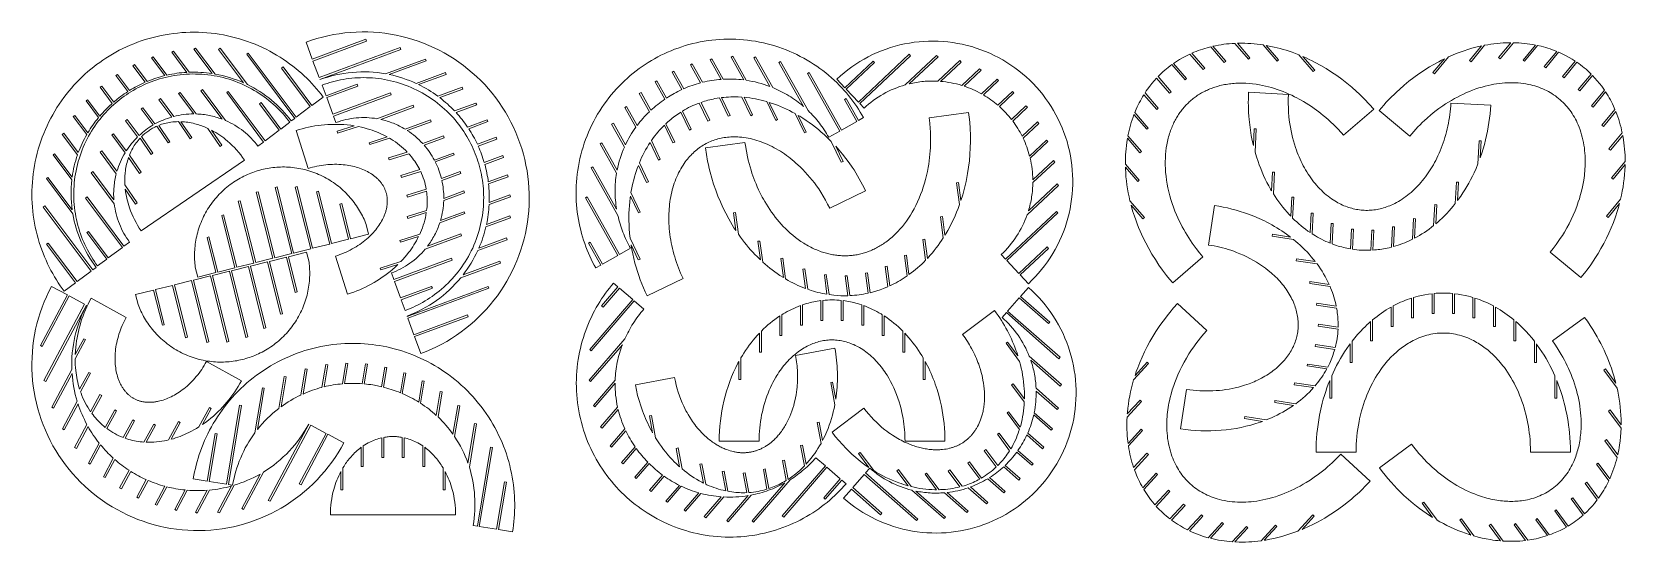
# Model space of a CAD drawing. Header units: millimetres. Extents: x -1198 to 1198, y -383 to 383.
import ezdxf

# ---------------------------------------------------------------- set-up
doc = ezdxf.new("R2010")
doc.units = ezdxf.units.MM
doc.header["$MEASUREMENT"] = 0
doc.layers.add('layer 1', color=7, linetype='Continuous')

msp = doc.modelspace()

# ---------------------------------------------------------------- linework, layer by layer
at = {"layer": 'layer 1', "color": 250, "lineweight": 9}
for points, knots in [([(-1108.5266, 23.8624), (-1108.5266, 23.8624), (-1129.6592, 8.0195), (-1129.6592, 8.0195), (-1129.6592, 8.0195), (-1129.6592, 8.0195), (-1173.1043, 65.97), (-1173.1043, 65.97), (-1173.1043, 65.97), (-1173.1043, 65.97), (-1175.5046, 64.1705), (-1175.5046, 64.1705), (-1175.5046, 64.1705), (-1175.5046, 64.1705), (-1132.0596, 6.2199), (-1132.0596, 6.2199), (-1132.0596, 6.2199), (-1132.0596, 6.2199), (-1148.9932, -6.4751), (-1148.9932, -6.4751), (-1148.9932, -6.4751), (-1148.9932, -6.4751), (-1152.0604, -2.2916), (-1152.0604, -2.2916), (-1152.0604, -2.2916), (-1152.0604, -2.2916), (-1155.0667, 1.9987), (-1155.0667, 1.9987), (-1155.0667, 1.9987), (-1155.0667, 1.9987), (-1158.0078, 6.3954), (-1158.0078, 6.3954), (-1158.0078, 6.3954), (-1158.0078, 6.3954), (-1160.8793, 10.8978), (-1160.8793, 10.8978), (-1160.8793, 10.8978), (-1160.8793, 10.8978), (-1163.6765, 15.505), (-1163.6765, 15.505), (-1163.6765, 15.505), (-1163.6765, 15.505), (-1166.395, 20.2158), (-1166.395, 20.2158), (-1166.395, 20.2158), (-1166.395, 20.2158), (-1169.0304, 25.0289), (-1169.0304, 25.0289), (-1169.0304, 25.0289), (-1169.0304, 25.0289), (-1171.578, 29.9429), (-1171.578, 29.9429), (-1171.578, 29.9429), (-1171.578, 29.9429), (-1174.0332, 34.956), (-1174.0332, 34.956), (-1174.0332, 34.956), (-1174.0332, 34.956), (-1176.3916, 40.0659), (-1176.3916, 40.0659), (-1176.3916, 40.0659), (-1176.3916, 40.0659), (-1178.6485, 45.2705), (-1178.6485, 45.2705), (-1178.6485, 45.2705), (-1178.6485, 45.2705), (-1180.7995, 50.5673), (-1180.7995, 50.5673), (-1180.7995, 50.5673), (-1180.7995, 50.5673), (-1182.8402, 55.9534), (-1182.8402, 55.9534), (-1182.8402, 55.9534), (-1182.8402, 55.9534), (-1184.7661, 61.426), (-1184.7661, 61.426), (-1184.7661, 61.426), (-1184.7661, 61.426), (-1186.5731, 66.9815), (-1186.5731, 66.9815), (-1186.5731, 66.9815), (-1186.5731, 66.9815), (-1188.2569, 72.6167), (-1188.2569, 72.6167), (-1188.2569, 72.6167), (-1188.2569, 72.6167), (-1189.8137, 78.3276), (-1189.8137, 78.3276), (-1189.8137, 78.3276), (-1189.8137, 78.3276), (-1191.2392, 84.1102), (-1191.2392, 84.1102), (-1191.2392, 84.1102), (-1191.2392, 84.1102), (-1192.5298, 89.9604), (-1192.5298, 89.9604), (-1192.5298, 89.9604), (-1192.5298, 89.9604), (-1193.6821, 95.8735), (-1193.6821, 95.8735), (-1193.6821, 95.8735), (-1193.6821, 95.8735), (-1194.6925, 101.845), (-1194.6925, 101.845), (-1194.6925, 101.845), (-1194.6925, 101.845), (-1195.5577, 107.8698), (-1195.5577, 107.8698), (-1195.5577, 107.8698), (-1195.5577, 107.8698), (-1196.2751, 113.9429), (-1196.2751, 113.9429), (-1196.2751, 113.9429), (-1196.2751, 113.9429), (-1196.8417, 120.0589), (-1196.8417, 120.0589), (-1196.8417, 120.0589), (-1196.8417, 120.0589), (-1197.255, 126.2122), (-1197.255, 126.2122), (-1197.255, 126.2122), (-1197.255, 126.2122), (-1197.513, 132.3974), (-1197.513, 132.3974), (-1197.513, 132.3974), (-1197.513, 132.3974), (-1197.6134, 138.6085), (-1197.6134, 138.6085), (-1197.6134, 138.6085), (-1197.6134, 138.6085), (-1197.5548, 144.8395), (-1197.5548, 144.8395), (-1197.5548, 144.8395), (-1197.5548, 144.8395), (-1197.3359, 151.0845), (-1197.3359, 151.0845), (-1197.3359, 151.0845), (-1197.3359, 151.0845), (-1196.9554, 157.3372), (-1196.9554, 157.3372), (-1196.9554, 157.3372), (-1196.9554, 157.3372), (-1196.4127, 163.5915), (-1196.4127, 163.5915), (-1196.4127, 163.5915), (-1196.4127, 163.5915), (-1195.7073, 169.8411), (-1195.7073, 169.8411), (-1195.7073, 169.8411), (-1195.7073, 169.8411), (-1194.8393, 176.0794), (-1194.8393, 176.0794), (-1194.8393, 176.0794), (-1194.8393, 176.0794), (-1193.8086, 182.3004), (-1193.8086, 182.3004), (-1193.8086, 182.3004), (-1193.8086, 182.3004), (-1192.6161, 188.4976), (-1192.6161, 188.4976), (-1192.6161, 188.4976), (-1192.6161, 188.4976), (-1191.2627, 194.6646), (-1191.2627, 194.6646), (-1191.2627, 194.6646), (-1191.2627, 194.6646), (-1189.7492, 200.7954), (-1189.7492, 200.7954), (-1189.7492, 200.7954), (-1189.7492, 200.7954), (-1188.0776, 206.8836), (-1188.0776, 206.8836), (-1188.0776, 206.8836), (-1188.0776, 206.8836), (-1186.2495, 212.9232), (-1186.2495, 212.9232), (-1186.2495, 212.9232), (-1186.2495, 212.9232), (-1184.2671, 218.9081), (-1184.2671, 218.9081), (-1184.2671, 218.9081), (-1184.2671, 218.9081), (-1182.1331, 224.8325), (-1182.1331, 224.8325), (-1182.1331, 224.8325), (-1182.1331, 224.8325), (-1179.8499, 230.6907), (-1179.8499, 230.6907), (-1179.8499, 230.6907), (-1179.8499, 230.6907), (-1177.4209, 236.4772), (-1177.4209, 236.4772), (-1177.4209, 236.4772), (-1177.4209, 236.4772), (-1174.8491, 242.1865), (-1174.8491, 242.1865), (-1174.8491, 242.1865), (-1174.8491, 242.1865), (-1172.1384, 247.8137), (-1172.1384, 247.8137), (-1172.1384, 247.8137), (-1172.1384, 247.8137), (-1169.2924, 253.3536), (-1169.2924, 253.3536), (-1169.2924, 253.3536), (-1169.2924, 253.3536), (-1166.3152, 258.8016), (-1166.3152, 258.8016), (-1166.3152, 258.8016), (-1166.3152, 258.8016), (-1163.2111, 264.1533), (-1163.2111, 264.1533), (-1163.2111, 264.1533), (-1163.2111, 264.1533), (-1159.9845, 269.4042), (-1159.9845, 269.4042), (-1159.9845, 269.4042), (-1159.9845, 269.4042), (-1156.6399, 274.5507), (-1156.6399, 274.5507), (-1156.6399, 274.5507), (-1156.6399, 274.5507), (-1153.1823, 279.589), (-1153.1823, 279.589), (-1153.1823, 279.589), (-1153.1823, 279.589), (-1149.6165, 284.5155), (-1149.6165, 284.5155), (-1149.6165, 284.5155), (-1149.6165, 284.5155), (-1145.9475, 289.3274), (-1145.9475, 289.3274), (-1145.9475, 289.3274), (-1145.9475, 289.3274), (-1142.1804, 294.0215), (-1142.1804, 294.0215), (-1142.1804, 294.0215), (-1142.1804, 294.0215), (-1138.3203, 298.5954), (-1138.3203, 298.5954), (-1138.3203, 298.5954), (-1138.3203, 298.5954), (-1134.3728, 303.0469), (-1134.3728, 303.0469), (-1134.3728, 303.0469), (-1134.3728, 303.0469), (-1130.3429, 307.3739), (-1130.3429, 307.3739), (-1130.3429, 307.3739), (-1130.3429, 307.3739), (-1126.236, 311.5747), (-1126.236, 311.5747), (-1126.236, 311.5747), (-1126.236, 311.5747), (-1122.0576, 315.6479), (-1122.0576, 315.6479), (-1122.0576, 315.6479), (-1122.0576, 315.6479), (-1117.8128, 319.5923), (-1117.8128, 319.5923), (-1117.8128, 319.5923), (-1117.8128, 319.5923), (-1113.507, 323.4071), (-1113.507, 323.4071), (-1113.507, 323.4071), (-1113.507, 323.4071), (-1109.1453, 327.0915), (-1109.1453, 327.0915), (-1109.1453, 327.0915), (-1109.1453, 327.0915), (-1104.7332, 330.6453), (-1104.7332, 330.6453), (-1104.7332, 330.6453), (-1104.7332, 330.6453), (-1100.2756, 334.0683), (-1100.2756, 334.0683), (-1100.2756, 334.0683), (-1100.2756, 334.0683), (-1095.7402, 337.3873), (-1095.7402, 337.3873), (-1095.7402, 337.3873), (-1095.7402, 337.3873), (-1091.0918, 340.6261), (-1091.0918, 340.6261), (-1091.0918, 340.6261), (-1091.0918, 340.6261), (-1086.3323, 343.7797), (-1086.3323, 343.7797), (-1086.3323, 343.7797), (-1086.3323, 343.7797), (-1081.4633, 346.8433), (-1081.4633, 346.8433), (-1081.4633, 346.8433), (-1081.4633, 346.8433), (-1076.4869, 349.8119), (-1076.4869, 349.8119), (-1076.4869, 349.8119), (-1076.4869, 349.8119), (-1071.4055, 352.6807), (-1071.4055, 352.6807), (-1071.4055, 352.6807), (-1071.4055, 352.6807), (-1066.2217, 355.445), (-1066.2217, 355.445), (-1066.2217, 355.445), (-1066.2217, 355.445), (-1060.9384, 358.1001), (-1060.9384, 358.1001), (-1060.9384, 358.1001), (-1060.9384, 358.1001), (-1055.5587, 360.6412), (-1055.5587, 360.6412), (-1055.5587, 360.6412), (-1055.5587, 360.6412), (-1050.0859, 363.0639), (-1050.0859, 363.0639), (-1050.0859, 363.0639), (-1050.0859, 363.0639), (-1044.5238, 365.3638), (-1044.5238, 365.3638), (-1044.5238, 365.3638), (-1044.5238, 365.3638), (-1038.8764, 367.5365), (-1038.8764, 367.5365), (-1038.8764, 367.5365), (-1038.8764, 367.5365), (-1033.1476, 369.578), (-1033.1476, 369.578), (-1033.1476, 369.578), (-1033.1476, 369.578), (-1027.3419, 371.4843), (-1027.3419, 371.4843), (-1027.3419, 371.4843), (-1027.3419, 371.4843), (-1021.4642, 373.2517), (-1021.4642, 373.2517), (-1021.4642, 373.2517), (-1021.4642, 373.2517), (-1015.5192, 374.8767), (-1015.5192, 374.8767), (-1015.5192, 374.8767), (-1015.5192, 374.8767), (-1009.5118, 376.3558), (-1009.5118, 376.3558), (-1009.5118, 376.3558), (-1009.5118, 376.3558), (-1003.4476, 377.6861), (-1003.4476, 377.6861), (-1003.4476, 377.6861), (-1003.4476, 377.6861), (-997.3319, 378.8647), (-997.3319, 378.8647), (-997.3319, 378.8647), (-997.3319, 378.8647), (-991.1705, 379.8889), (-991.1705, 379.8889), (-991.1705, 379.8889), (-991.1705, 379.8889), (-984.9691, 380.7567), (-984.9691, 380.7567), (-984.9691, 380.7567), (-984.9691, 380.7567), (-978.7336, 381.466), (-978.7336, 381.466), (-978.7336, 381.466), (-978.7336, 381.466), (-972.4703, 382.0149), (-972.4703, 382.0149), (-972.4703, 382.0149), (-972.4703, 382.0149), (-966.1851, 382.4024), (-966.1851, 382.4024), (-966.1851, 382.4024), (-966.1851, 382.4024), (-959.8845, 382.6272), (-959.8845, 382.6272), (-959.8845, 382.6272), (-959.8845, 382.6272), (-953.5746, 382.6886), (-953.5746, 382.6886), (-953.5746, 382.6886), (-953.5746, 382.6886), (-947.2619, 382.5862), (-947.2619, 382.5862), (-947.2619, 382.5862), (-947.2619, 382.5862), (-940.9528, 382.3199), (-940.9528, 382.3199), (-940.9528, 382.3199), (-940.9528, 382.3199), (-934.6535, 381.8901), (-934.6535, 381.8901), (-934.6535, 381.8901), (-934.6535, 381.8901), (-928.3706, 381.2973), (-928.3706, 381.2973), (-928.3706, 381.2973), (-928.3706, 381.2973), (-922.1101, 380.5422), (-922.1101, 380.5422), (-922.1101, 380.5422), (-922.1101, 380.5422), (-915.8786, 379.6264), (-915.8786, 379.6264), (-915.8786, 379.6264), (-915.8786, 379.6264), (-909.682, 378.5511), (-909.682, 378.5511), (-909.682, 378.5511), (-909.682, 378.5511), (-903.5265, 377.3185), (-903.5265, 377.3185), (-903.5265, 377.3185), (-903.5265, 377.3185), (-897.4179, 375.9306), (-897.4179, 375.9306), (-897.4179, 375.9306), (-897.4179, 375.9306), (-891.3619, 374.3899), (-891.3619, 374.3899), (-891.3619, 374.3899), (-891.3619, 374.3899), (-885.3644, 372.6991), (-885.3644, 372.6991), (-885.3644, 372.6991), (-885.3644, 372.6991), (-879.4306, 370.8611), (-879.4306, 370.8611), (-879.4306, 370.8611), (-879.4306, 370.8611), (-873.5658, 368.8794), (-873.5658, 368.8794), (-873.5658, 368.8794), (-873.5658, 368.8794), (-867.7752, 366.7573), (-867.7752, 366.7573), (-867.7752, 366.7573), (-867.7752, 366.7573), (-862.0634, 364.4987), (-862.0634, 364.4987), (-862.0634, 364.4987), (-862.0634, 364.4987), (-856.435, 362.1074), (-856.435, 362.1074), (-856.435, 362.1074), (-856.435, 362.1074), (-850.8945, 359.5875), (-850.8945, 359.5875), (-850.8945, 359.5875), (-850.8945, 359.5875), (-845.4459, 356.9434), (-845.4459, 356.9434), (-845.4459, 356.9434), (-845.4459, 356.9434), (-840.0929, 354.1795), (-840.0929, 354.1795), (-840.0929, 354.1795), (-840.0929, 354.1795), (-834.8393, 351.3004), (-834.8393, 351.3004), (-834.8393, 351.3004), (-834.8393, 351.3004), (-829.6882, 348.3107), (-829.6882, 348.3107), (-829.6882, 348.3107), (-829.6882, 348.3107), (-824.6427, 345.2152), (-824.6427, 345.2152), (-824.6427, 345.2152), (-824.6427, 345.2152), (-819.7059, 342.0189), (-819.7059, 342.0189), (-819.7059, 342.0189), (-819.7059, 342.0189), (-814.8798, 338.7268), (-814.8798, 338.7268), (-814.8798, 338.7268), (-814.8798, 338.7268), (-810.1668, 335.3436), (-810.1668, 335.3436), (-810.1668, 335.3436), (-810.1668, 335.3436), (-805.5688, 331.8747), (-805.5688, 331.8747), (-805.5688, 331.8747), (-805.5688, 331.8747), (-801.0875, 328.3249), (-801.0875, 328.3249), (-801.0875, 328.3249), (-801.0875, 328.3249), (-796.7245, 324.6992), (-796.7245, 324.6992), (-796.7245, 324.6992), (-796.7245, 324.6992), (-792.4807, 321.0027), (-792.4807, 321.0027), (-792.4807, 321.0027), (-792.4807, 321.0027), (-788.3572, 317.2404), (-788.3572, 317.2404), (-788.3572, 317.2404), (-788.3572, 317.2404), (-784.3546, 313.4172), (-784.3546, 313.4172), (-784.3546, 313.4172), (-784.3546, 313.4172), (-780.4734, 309.538), (-780.4734, 309.538), (-780.4734, 309.538), (-780.4734, 309.538), (-776.7138, 305.6077), (-776.7138, 305.6077), (-776.7138, 305.6077), (-776.7138, 305.6077), (-773.0757, 301.6309), (-773.0757, 301.6309), (-773.0757, 301.6309), (-773.0757, 301.6309), (-769.559, 297.6124), (-769.559, 297.6124), (-769.559, 297.6124), (-769.559, 297.6124), (-766.1633, 293.5565), (-766.1633, 293.5565), (-766.1633, 293.5565), (-766.1633, 293.5565), (-762.8879, 289.4678), (-762.8879, 289.4678), (-762.8879, 289.4678), (-762.8879, 289.4678), (-759.7322, 285.3506), (-759.7322, 285.3506), (-759.7322, 285.3506), (-759.7322, 285.3506), (-776.6658, 272.6556), (-776.6658, 272.6556), (-776.6658, 272.6556), (-776.6658, 272.6556), (-820.1109, 330.6062), (-820.1109, 330.6062), (-820.1109, 330.6062), (-820.1109, 330.6062), (-822.5112, 328.8067), (-822.5112, 328.8067), (-822.5112, 328.8067), (-822.5112, 328.8067), (-779.0661, 270.8561), (-779.0661, 270.8561), (-779.0661, 270.8561), (-779.0661, 270.8561), (-800.1987, 255.0132), (-800.1987, 255.0132), (-800.1987, 255.0132), (-800.1987, 255.0132), (-872.3641, 351.2732), (-872.3641, 351.2732), (-872.3641, 351.2732), (-872.3641, 351.2732), (-874.7645, 349.4737), (-874.7645, 349.4737), (-874.7645, 349.4737), (-874.7645, 349.4737), (-802.5991, 253.2136), (-802.5991, 253.2136), (-802.5991, 253.2136), (-802.5991, 253.2136), (-807.7393, 249.3601), (-807.7393, 249.3601), (-807.7393, 249.3601), (-807.7393, 249.3601), (-811.0156, 253.5997), (-811.0156, 253.5997), (-811.0156, 253.5997), (-811.0156, 253.5997), (-814.425, 257.7541), (-814.425, 257.7541), (-814.425, 257.7541), (-814.425, 257.7541), (-817.964, 261.8172), (-817.964, 261.8172), (-817.964, 261.8172), (-817.964, 261.8172), (-821.6291, 265.783), (-821.6291, 265.783), (-821.6291, 265.783), (-821.6291, 265.783), (-825.4162, 269.6458), (-825.4162, 269.6458), (-825.4162, 269.6458), (-825.4162, 269.6458), (-829.3208, 273.3999), (-829.3208, 273.3999), (-829.3208, 273.3999), (-829.3208, 273.3999), (-833.3381, 277.0401), (-833.3381, 277.0401), (-833.3381, 277.0401), (-833.3381, 277.0401), (-837.4633, 280.5614), (-837.4633, 280.5614), (-837.4633, 280.5614), (-837.4633, 280.5614), (-841.6909, 283.959), (-841.6909, 283.959), (-841.6909, 283.959), (-841.6909, 283.959), (-846.0153, 287.2288), (-846.0153, 287.2288), (-846.0153, 287.2288), (-846.0153, 287.2288), (-850.4306, 290.3663), (-850.4306, 290.3663), (-850.4306, 290.3663), (-850.4306, 290.3663), (-854.9307, 293.3683), (-854.9307, 293.3683), (-854.9307, 293.3683), (-854.9307, 293.3683), (-859.5094, 296.2312), (-859.5094, 296.2312), (-859.5094, 296.2312), (-859.5094, 296.2312), (-864.1602, 298.9522), (-864.1602, 298.9522), (-864.1602, 298.9522), (-864.1602, 298.9522), (-868.8766, 301.5286), (-868.8766, 301.5286), (-868.8766, 301.5286), (-868.8766, 301.5286), (-873.6519, 303.9585), (-873.6519, 303.9585), (-873.6519, 303.9585), (-873.6519, 303.9585), (-914.6477, 358.6422), (-914.6477, 358.6422), (-914.6477, 358.6422), (-914.6477, 358.6422), (-917.0481, 356.8426), (-917.0481, 356.8426), (-917.0481, 356.8426), (-917.0481, 356.8426), (-879.4355, 306.6718), (-879.4355, 306.6718), (-879.4355, 306.6718), (-879.4355, 306.6718), (-884.5949, 308.8892), (-884.5949, 308.8892), (-884.5949, 308.8892), (-884.5949, 308.8892), (-889.8273, 310.9501), (-889.8273, 310.9501), (-889.8273, 310.9501), (-889.8273, 310.9501), (-895.1255, 312.8514), (-895.1255, 312.8514), (-895.1255, 312.8514), (-895.1255, 312.8514), (-900.4821, 314.5897), (-900.4821, 314.5897), (-900.4821, 314.5897), (-900.4821, 314.5897), (-905.8897, 316.1626), (-905.8897, 316.1626), (-905.8897, 316.1626), (-905.8897, 316.1626), (-911.3403, 317.5681), (-911.3403, 317.5681), (-911.3403, 317.5681), (-911.3403, 317.5681), (-916.8264, 318.8043), (-916.8264, 318.8043), (-916.8264, 318.8043), (-916.8264, 318.8043), (-922.3401, 319.8703), (-922.3401, 319.8703), (-922.3401, 319.8703), (-922.3401, 319.8703), (-951.6317, 358.9418), (-951.6317, 358.9418), (-951.6317, 358.9418), (-951.6317, 358.9418), (-954.0321, 357.1423), (-954.0321, 357.1423), (-954.0321, 357.1423), (-954.0321, 357.1423), (-926.6199, 320.5777), (-926.6199, 320.5777), (-926.6199, 320.5777), (-926.6199, 320.5777), (-930.8992, 321.1816), (-930.8992, 321.1816), (-930.8992, 321.1816), (-930.8992, 321.1816), (-935.1952, 321.6847), (-935.1952, 321.6847), (-935.1952, 321.6847), (-935.1952, 321.6847), (-939.5043, 322.0865), (-939.5043, 322.0865), (-939.5043, 322.0865), (-939.5043, 322.0865), (-943.8228, 322.3865), (-943.8228, 322.3865), (-943.8228, 322.3865), (-943.8228, 322.3865), (-948.1473, 322.5845), (-948.1473, 322.5845), (-948.1473, 322.5845), (-948.1473, 322.5845), (-952.474, 322.6801), (-952.474, 322.6801), (-952.474, 322.6801), (-952.474, 322.6801), (-956.7994, 322.6737), (-956.7994, 322.6737), (-956.7994, 322.6737), (-956.7994, 322.6737), (-961.1197, 322.5653), (-961.1197, 322.5653), (-961.1197, 322.5653), (-961.1197, 322.5653), (-984.9437, 354.3437), (-984.9437, 354.3437), (-984.9437, 354.3437), (-984.9437, 354.3437), (-987.3441, 352.5442), (-987.3441, 352.5442), (-987.3441, 352.5442), (-987.3441, 352.5442), (-964.742, 322.3957), (-964.742, 322.3957), (-964.742, 322.3957), (-964.742, 322.3957), (-968.5058, 322.1433), (-968.5058, 322.1433), (-968.5058, 322.1433), (-968.5058, 322.1433), (-972.2659, 321.8132), (-972.2659, 321.8132), (-972.2659, 321.8132), (-972.2659, 321.8132), (-976.02, 321.4056), (-976.02, 321.4056), (-976.02, 321.4056), (-976.02, 321.4056), (-979.7657, 320.9206), (-979.7657, 320.9206), (-979.7657, 320.9206), (-979.7657, 320.9206), (-983.5005, 320.3586), (-983.5005, 320.3586), (-983.5005, 320.3586), (-983.5005, 320.3586), (-987.2223, 319.7197), (-987.2223, 319.7197), (-987.2223, 319.7197), (-987.2223, 319.7197), (-990.9286, 319.0047), (-990.9286, 319.0047), (-990.9286, 319.0047), (-990.9286, 319.0047), (-994.6169, 318.2139), (-994.6169, 318.2139), (-994.6169, 318.2139), (-994.6169, 318.2139), (-1015.3605, 345.8836), (-1015.3605, 345.8836), (-1015.3605, 345.8836), (-1015.3605, 345.8836), (-1017.7609, 344.084), (-1017.7609, 344.084), (-1017.7609, 344.084), (-1017.7609, 344.084), (-997.8056, 317.466), (-997.8056, 317.466), (-997.8056, 317.466), (-997.8056, 317.466), (-1001.1864, 316.6068), (-1001.1864, 316.6068), (-1001.1864, 316.6068), (-1001.1864, 316.6068), (-1004.5519, 315.683), (-1004.5519, 315.683), (-1004.5519, 315.683), (-1004.5519, 315.683), (-1007.9006, 314.6948), (-1007.9006, 314.6948), (-1007.9006, 314.6948), (-1007.9006, 314.6948), (-1011.2304, 313.6429), (-1011.2304, 313.6429), (-1011.2304, 313.6429), (-1011.2304, 313.6429), (-1014.5395, 312.5276), (-1014.5395, 312.5276), (-1014.5395, 312.5276), (-1014.5395, 312.5276), (-1017.8263, 311.3497), (-1017.8263, 311.3497), (-1017.8263, 311.3497), (-1017.8263, 311.3497), (-1021.0887, 310.1098), (-1021.0887, 310.1098), (-1021.0887, 310.1098), (-1021.0887, 310.1098), (-1024.3253, 308.8089), (-1024.3253, 308.8089), (-1024.3253, 308.8089), (-1024.3253, 308.8089), (-1043.2994, 334.1181), (-1043.2994, 334.1181), (-1043.2994, 334.1181), (-1043.2994, 334.1181), (-1045.6997, 332.3185), (-1045.6997, 332.3185), (-1045.6997, 332.3185), (-1045.6997, 332.3185), (-1027.172, 307.6048), (-1027.172, 307.6048), (-1027.172, 307.6048), (-1027.172, 307.6048), (-1030.2303, 306.2474), (-1030.2303, 306.2474), (-1030.2303, 306.2474), (-1030.2303, 306.2474), (-1033.2649, 304.8336), (-1033.2649, 304.8336), (-1033.2649, 304.8336), (-1033.2649, 304.8336), (-1036.2741, 303.3642), (-1036.2741, 303.3642), (-1036.2741, 303.3642), (-1036.2741, 303.3642), (-1039.2564, 301.8397), (-1039.2564, 301.8397), (-1039.2564, 301.8397), (-1039.2564, 301.8397), (-1042.2105, 300.261), (-1042.2105, 300.261), (-1042.2105, 300.261), (-1042.2105, 300.261), (-1045.1347, 298.6288), (-1045.1347, 298.6288), (-1045.1347, 298.6288), (-1045.1347, 298.6288), (-1048.0275, 296.9441), (-1048.0275, 296.9441), (-1048.0275, 296.9441), (-1048.0275, 296.9441), (-1050.8877, 295.2077), (-1050.8877, 295.2077), (-1050.8877, 295.2077), (-1050.8877, 295.2077), (-1068.9852, 319.3475), (-1068.9852, 319.3475), (-1068.9852, 319.3475), (-1068.9852, 319.3475), (-1071.3855, 317.5479), (-1071.3855, 317.5479), (-1071.3855, 317.5479), (-1071.3855, 317.5479), (-1053.433, 293.6014), (-1053.433, 293.6014), (-1053.433, 293.6014), (-1053.433, 293.6014), (-1056.1137, 291.8454), (-1056.1137, 291.8454), (-1056.1137, 291.8454), (-1056.1137, 291.8454), (-1058.817, 290.0054), (-1058.817, 290.0054), (-1058.817, 290.0054), (-1058.817, 290.0054), (-1061.5414, 288.0784), (-1061.5414, 288.0784), (-1061.5414, 288.0784), (-1061.5414, 288.0784), (-1064.2851, 286.0612), (-1064.2851, 286.0612), (-1064.2851, 286.0612), (-1064.2851, 286.0612), (-1069.6166, 281.9204), (-1069.6166, 281.9204), (-1069.6166, 281.9204), (-1069.6166, 281.9204), (-1074.5863, 277.7862), (-1074.5863, 277.7862), (-1074.5863, 277.7862), (-1074.5863, 277.7862), (-1092.5181, 301.705), (-1092.5181, 301.705), (-1092.5181, 301.705), (-1092.5181, 301.705), (-1094.9184, 299.9055), (-1094.9184, 299.9055), (-1094.9184, 299.9055), (-1094.9184, 299.9055), (-1076.8519, 275.8069), (-1076.8519, 275.8069), (-1076.8519, 275.8069), (-1076.8519, 275.8069), (-1081.7936, 271.2666), (-1081.7936, 271.2666), (-1081.7936, 271.2666), (-1081.7936, 271.2666), (-1086.5641, 266.5679), (-1086.5641, 266.5679), (-1086.5641, 266.5679), (-1086.5641, 266.5679), (-1088.8824, 264.1617), (-1088.8824, 264.1617), (-1088.8824, 264.1617), (-1088.8824, 264.1617), (-1091.1549, 261.7189), (-1091.1549, 261.7189), (-1091.1549, 261.7189), (-1091.1549, 261.7189), (-1093.3805, 259.2406), (-1093.3805, 259.2406), (-1093.3805, 259.2406), (-1093.3805, 259.2406), (-1095.5583, 256.7279), (-1095.5583, 256.7279), (-1095.5583, 256.7279), (-1095.5583, 256.7279), (-1113.898, 281.1909), (-1113.898, 281.1909), (-1113.898, 281.1909), (-1113.898, 281.1909), (-1116.2983, 279.3913), (-1116.2983, 279.3913), (-1116.2983, 279.3913), (-1116.2983, 279.3913), (-1097.5366, 254.3655), (-1097.5366, 254.3655), (-1097.5366, 254.3655), (-1097.5366, 254.3655), (-1099.7283, 251.6532), (-1099.7283, 251.6532), (-1099.7283, 251.6532), (-1099.7283, 251.6532), (-1101.8671, 248.9029), (-1101.8671, 248.9029), (-1101.8671, 248.9029), (-1101.8671, 248.9029), (-1103.9521, 246.1157), (-1103.9521, 246.1157), (-1103.9521, 246.1157), (-1103.9521, 246.1157), (-1105.9823, 243.2931), (-1105.9823, 243.2931), (-1105.9823, 243.2931), (-1105.9823, 243.2931), (-1107.9566, 240.4364), (-1107.9566, 240.4364), (-1107.9566, 240.4364), (-1107.9566, 240.4364), (-1109.8742, 237.5468), (-1109.8742, 237.5468), (-1109.8742, 237.5468), (-1109.8742, 237.5468), (-1111.7341, 234.6259), (-1111.7341, 234.6259), (-1111.7341, 234.6259), (-1111.7341, 234.6259), (-1113.5356, 231.6749), (-1113.5356, 231.6749), (-1113.5356, 231.6749), (-1113.5356, 231.6749), (-1133.025, 257.6715), (-1133.025, 257.6715), (-1133.025, 257.6715), (-1133.025, 257.6715), (-1135.4253, 255.872), (-1135.4253, 255.872), (-1135.4253, 255.872), (-1135.4253, 255.872), (-1115.1797, 228.8667), (-1115.1797, 228.8667), (-1115.1797, 228.8667), (-1115.1797, 228.8667), (-1117.0146, 225.5894), (-1117.0146, 225.5894), (-1117.0146, 225.5894), (-1117.0146, 225.5894), (-1118.7802, 222.2764), (-1118.7802, 222.2764), (-1118.7802, 222.2764), (-1118.7802, 222.2764), (-1120.4755, 218.9296), (-1120.4755, 218.9296), (-1120.4755, 218.9296), (-1120.4755, 218.9296), (-1122.0995, 215.5508), (-1122.0995, 215.5508), (-1122.0995, 215.5508), (-1122.0995, 215.5508), (-1123.6512, 212.1421), (-1123.6512, 212.1421), (-1123.6512, 212.1421), (-1123.6512, 212.1421), (-1125.1297, 208.7051), (-1125.1297, 208.7051), (-1125.1297, 208.7051), (-1125.1297, 208.7051), (-1126.5342, 205.2423), (-1126.5342, 205.2423), (-1126.5342, 205.2423), (-1126.5342, 205.2423), (-1127.8643, 201.7551), (-1127.8643, 201.7551), (-1127.8643, 201.7551), (-1127.8643, 201.7551), (-1149.674, 230.8467), (-1149.674, 230.8467), (-1149.674, 230.8467), (-1149.674, 230.8467), (-1152.0743, 229.0472), (-1152.0743, 229.0472), (-1152.0743, 229.0472), (-1152.0743, 229.0472), (-1129.076, 198.3701), (-1129.076, 198.3701), (-1129.076, 198.3701), (-1129.076, 198.3701), (-1130.4328, 194.2964), (-1130.4328, 194.2964), (-1130.4328, 194.2964), (-1130.4328, 194.2964), (-1131.6908, 190.1906), (-1131.6908, 190.1906), (-1131.6908, 190.1906), (-1131.6908, 190.1906), (-1132.8486, 186.0554), (-1132.8486, 186.0554), (-1132.8486, 186.0554), (-1132.8486, 186.0554), (-1133.9053, 181.8942), (-1133.9053, 181.8942), (-1133.9053, 181.8942), (-1133.9053, 181.8942), (-1134.8601, 177.71), (-1134.8601, 177.71), (-1134.8601, 177.71), (-1134.8601, 177.71), (-1135.7122, 173.5059), (-1135.7122, 173.5059), (-1135.7122, 173.5059), (-1135.7122, 173.5059), (-1136.4612, 169.2852), (-1136.4612, 169.2852), (-1136.4612, 169.2852), (-1136.4612, 169.2852), (-1137.1066, 165.051), (-1137.1066, 165.051), (-1137.1066, 165.051), (-1137.1066, 165.051), (-1163.4277, 200.1601), (-1163.4277, 200.1601), (-1163.4277, 200.1601), (-1163.4277, 200.1601), (-1165.828, 198.3606), (-1165.828, 198.3606), (-1165.828, 198.3606), (-1165.828, 198.3606), (-1137.6519, 160.7769), (-1137.6519, 160.7769), (-1137.6519, 160.7769), (-1137.6519, 160.7769), (-1138.2032, 155.2121), (-1138.2032, 155.2121), (-1138.2032, 155.2121), (-1138.2032, 155.2121), (-1138.5781, 149.6238), (-1138.5781, 149.6238), (-1138.5781, 149.6238), (-1138.5781, 149.6238), (-1138.7752, 144.019), (-1138.7752, 144.019), (-1138.7752, 144.019), (-1138.7752, 144.019), (-1138.7944, 138.4051), (-1138.7944, 138.4051), (-1138.7944, 138.4051), (-1138.7944, 138.4051), (-1138.6353, 132.7891), (-1138.6353, 132.7891), (-1138.6353, 132.7891), (-1138.6353, 132.7891), (-1138.2982, 127.1783), (-1138.2982, 127.1783), (-1138.2982, 127.1783), (-1138.2982, 127.1783), (-1137.7839, 121.58), (-1137.7839, 121.58), (-1137.7839, 121.58), (-1137.7839, 121.58), (-1137.0937, 116.0011), (-1137.0937, 116.0011), (-1137.0937, 116.0011), (-1137.0937, 116.0011), (-1173.5095, 164.5755), (-1173.5095, 164.5755), (-1173.5095, 164.5755), (-1173.5095, 164.5755), (-1175.9098, 162.776), (-1175.9098, 162.776), (-1175.9098, 162.776), (-1175.9098, 162.776), (-1136.0927, 109.6646), (-1136.0927, 109.6646), (-1136.0927, 109.6646), (-1136.0927, 109.6646), (-1135.075, 104.3593), (-1135.075, 104.3593), (-1135.075, 104.3593), (-1135.075, 104.3593), (-1133.894, 99.0642), (-1133.894, 99.0642), (-1133.894, 99.0642), (-1133.894, 99.0642), (-1132.5498, 93.7857), (-1132.5498, 93.7857), (-1132.5498, 93.7857), (-1132.5498, 93.7857), (-1131.0428, 88.5301), (-1131.0428, 88.5301), (-1131.0428, 88.5301), (-1131.0428, 88.5301), (-1129.374, 83.3039), (-1129.374, 83.3039), (-1129.374, 83.3039), (-1129.374, 83.3039), (-1127.5447, 78.1137), (-1127.5447, 78.1137), (-1127.5447, 78.1137), (-1127.5447, 78.1137), (-1125.5567, 72.9655), (-1125.5567, 72.9655), (-1125.5567, 72.9655), (-1125.5567, 72.9655), (-1123.412, 67.8658), (-1123.412, 67.8658), (-1123.412, 67.8658), (-1123.412, 67.8658), (-1121.1131, 62.8206), (-1121.1131, 62.8206), (-1121.1131, 62.8206), (-1121.1131, 62.8206), (-1118.6628, 57.836), (-1118.6628, 57.836), (-1118.6628, 57.836), (-1118.6628, 57.836), (-1116.0644, 52.9179), (-1116.0644, 52.9179), (-1116.0644, 52.9179), (-1116.0644, 52.9179), (-1113.3215, 48.0718), (-1113.3215, 48.0718), (-1113.3215, 48.0718), (-1113.3215, 48.0718), (-1110.4378, 43.3035), (-1110.4378, 43.3035), (-1110.4378, 43.3035), (-1110.4378, 43.3035), (-1107.4177, 38.6179), (-1107.4177, 38.6179), (-1107.4177, 38.6179), (-1107.4177, 38.6179), (-1104.2655, 34.0204), (-1104.2655, 34.0204), (-1104.2655, 34.0204), (-1104.2655, 34.0204), (-1100.9861, 29.5155), (-1100.9861, 29.5155), (-1100.9861, 29.5155), (-1100.9861, 29.5155), (-1106.1263, 25.6619), (-1106.1263, 25.6619), (-1106.1263, 25.6619), (-1106.1263, 25.6619), (-1178.2916, 121.9219), (-1178.2916, 121.9219), (-1178.2916, 121.9219), (-1178.2916, 121.9219), (-1180.692, 120.1224), (-1180.692, 120.1224), (-1180.692, 120.1224), (-1180.692, 120.1224), (-1108.5266, 23.8624), (-1108.5266, 23.8624)], [0, 0, 0, 0, 0.003344482, 0.003344482, 0.003344482, 0.003344482, 0.006688963, 0.006688963, 0.006688963, 0.006688963, 0.010033445, 0.010033445, 0.010033445, 0.010033445, 0.013377926, 0.013377926, 0.013377926, 0.013377926, 0.016722408, 0.016722408, 0.016722408, 0.016722408, 0.02006689, 0.02006689, 0.02006689, 0.02006689, 0.023411371, 0.023411371, 0.023411371, 0.023411371, 0.026755853, 0.026755853, 0.026755853, 0.026755853, 0.030100334, 0.030100334, 0.030100334, 0.030100334, 0.033444816, 0.033444816, 0.033444816, 0.033444816, 0.036789298, 0.036789298, 0.036789298, 0.036789298, 0.040133779, 0.040133779, 0.040133779, 0.040133779, 0.043478261, 0.043478261, 0.043478261, 0.043478261, 0.046822742, 0.046822742, 0.046822742, 0.046822742, 0.050167224, 0.050167224, 0.050167224, 0.050167224, 0.053511706, 0.053511706, 0.053511706, 0.053511706, 0.056856187, 0.056856187, 0.056856187, 0.056856187, 0.060200669, 0.060200669, 0.060200669, 0.060200669, 0.063545151, 0.063545151, 0.063545151, 0.063545151, 0.066889632, 0.066889632, 0.066889632, 0.066889632, 0.070234114, 0.070234114, 0.070234114, 0.070234114, 0.073578595, 0.073578595, 0.073578595, 0.073578595, 0.076923077, 0.076923077, 0.076923077, 0.076923077, 0.080267559, 0.080267559, 0.080267559, 0.080267559, 0.08361204, 0.08361204, 0.08361204, 0.08361204, 0.086956522, 0.086956522, 0.086956522, 0.086956522, 0.090301003, 0.090301003, 0.090301003, 0.090301003, 0.093645485, 0.093645485, 0.093645485, 0.093645485, 0.096989967, 0.096989967, 0.096989967, 0.096989967, 0.100334448, 0.100334448, 0.100334448, 0.100334448, 0.10367893, 0.10367893, 0.10367893, 0.10367893, 0.107023411, 0.107023411, 0.107023411, 0.107023411, 0.110367893, 0.110367893, 0.110367893, 0.110367893, 0.113712375, 0.113712375, 0.113712375, 0.113712375, 0.117056856, 0.117056856, 0.117056856, 0.117056856, 0.120401338, 0.120401338, 0.120401338, 0.120401338, 0.123745819, 0.123745819, 0.123745819, 0.123745819, 0.127090301, 0.127090301, 0.127090301, 0.127090301, 0.130434783, 0.130434783, 0.130434783, 0.130434783, 0.133779264, 0.133779264, 0.133779264, 0.133779264, 0.137123746, 0.137123746, 0.137123746, 0.137123746, 0.140468227, 0.140468227, 0.140468227, 0.140468227, 0.143812709, 0.143812709, 0.143812709, 0.143812709, 0.147157191, 0.147157191, 0.147157191, 0.147157191, 0.150501672, 0.150501672, 0.150501672, 0.150501672, 0.153846154, 0.153846154, 0.153846154, 0.153846154, 0.157190635, 0.157190635, 0.157190635, 0.157190635, 0.160535117, 0.160535117, 0.160535117, 0.160535117, 0.163879599, 0.163879599, 0.163879599, 0.163879599, 0.16722408, 0.16722408, 0.16722408, 0.16722408, 0.170568562, 0.170568562, 0.170568562, 0.170568562, 0.173913043, 0.173913043, 0.173913043, 0.173913043, 0.177257525, 0.177257525, 0.177257525, 0.177257525, 0.180602007, 0.180602007, 0.180602007, 0.180602007, 0.183946488, 0.183946488, 0.183946488, 0.183946488, 0.18729097, 0.18729097, 0.18729097, 0.18729097, 0.190635452, 0.190635452, 0.190635452, 0.190635452, 0.193979933, 0.193979933, 0.193979933, 0.193979933, 0.197324415, 0.197324415, 0.197324415, 0.197324415, 0.200668896, 0.200668896, 0.200668896, 0.200668896, 0.204013378, 0.204013378, 0.204013378, 0.204013378, 0.20735786, 0.20735786, 0.20735786, 0.20735786, 0.210702341, 0.210702341, 0.210702341, 0.210702341, 0.214046823, 0.214046823, 0.214046823, 0.214046823, 0.217391304, 0.217391304, 0.217391304, 0.217391304, 0.220735786, 0.220735786, 0.220735786, 0.220735786, 0.224080268, 0.224080268, 0.224080268, 0.224080268, 0.227424749, 0.227424749, 0.227424749, 0.227424749, 0.230769231, 0.230769231, 0.230769231, 0.230769231, 0.234113712, 0.234113712, 0.234113712, 0.234113712, 0.237458194, 0.237458194, 0.237458194, 0.237458194, 0.240802676, 0.240802676, 0.240802676, 0.240802676, 0.244147157, 0.244147157, 0.244147157, 0.244147157, 0.247491639, 0.247491639, 0.247491639, 0.247491639, 0.25083612, 0.25083612, 0.25083612, 0.25083612, 0.254180602, 0.254180602, 0.254180602, 0.254180602, 0.257525084, 0.257525084, 0.257525084, 0.257525084, 0.260869565, 0.260869565, 0.260869565, 0.260869565, 0.264214047, 0.264214047, 0.264214047, 0.264214047, 0.267558528, 0.267558528, 0.267558528, 0.267558528, 0.27090301, 0.27090301, 0.27090301, 0.27090301, 0.274247492, 0.274247492, 0.274247492, 0.274247492, 0.277591973, 0.277591973, 0.277591973, 0.277591973, 0.280936455, 0.280936455, 0.280936455, 0.280936455, 0.284280936, 0.284280936, 0.284280936, 0.284280936, 0.287625418, 0.287625418, 0.287625418, 0.287625418, 0.2909699, 0.2909699, 0.2909699, 0.2909699, 0.294314381, 0.294314381, 0.294314381, 0.294314381, 0.297658863, 0.297658863, 0.297658863, 0.297658863, 0.301003344, 0.301003344, 0.301003344, 0.301003344, 0.304347826, 0.304347826, 0.304347826, 0.304347826, 0.307692308, 0.307692308, 0.307692308, 0.307692308, 0.311036789, 0.311036789, 0.311036789, 0.311036789, 0.314381271, 0.314381271, 0.314381271, 0.314381271, 0.317725753, 0.317725753, 0.317725753, 0.317725753, 0.321070234, 0.321070234, 0.321070234, 0.321070234, 0.324414716, 0.324414716, 0.324414716, 0.324414716, 0.327759197, 0.327759197, 0.327759197, 0.327759197, 0.331103679, 0.331103679, 0.331103679, 0.331103679, 0.334448161, 0.334448161, 0.334448161, 0.334448161, 0.337792642, 0.337792642, 0.337792642, 0.337792642, 0.341137124, 0.341137124, 0.341137124, 0.341137124, 0.344481605, 0.344481605, 0.344481605, 0.344481605, 0.347826087, 0.347826087, 0.347826087, 0.347826087, 0.351170569, 0.351170569, 0.351170569, 0.351170569, 0.35451505, 0.35451505, 0.35451505, 0.35451505, 0.357859532, 0.357859532, 0.357859532, 0.357859532, 0.361204013, 0.361204013, 0.361204013, 0.361204013, 0.364548495, 0.364548495, 0.364548495, 0.364548495, 0.367892977, 0.367892977, 0.367892977, 0.367892977, 0.371237458, 0.371237458, 0.371237458, 0.371237458, 0.37458194, 0.37458194, 0.37458194, 0.37458194, 0.377926421, 0.377926421, 0.377926421, 0.377926421, 0.381270903, 0.381270903, 0.381270903, 0.381270903, 0.384615385, 0.384615385, 0.384615385, 0.384615385, 0.387959866, 0.387959866, 0.387959866, 0.387959866, 0.391304348, 0.391304348, 0.391304348, 0.391304348, 0.394648829, 0.394648829, 0.394648829, 0.394648829, 0.397993311, 0.397993311, 0.397993311, 0.397993311, 0.401337793, 0.401337793, 0.401337793, 0.401337793, 0.404682274, 0.404682274, 0.404682274, 0.404682274, 0.408026756, 0.408026756, 0.408026756, 0.408026756, 0.411371237, 0.411371237, 0.411371237, 0.411371237, 0.414715719, 0.414715719, 0.414715719, 0.414715719, 0.418060201, 0.418060201, 0.418060201, 0.418060201, 0.421404682, 0.421404682, 0.421404682, 0.421404682, 0.424749164, 0.424749164, 0.424749164, 0.424749164, 0.428093645, 0.428093645, 0.428093645, 0.428093645, 0.431438127, 0.431438127, 0.431438127, 0.431438127, 0.434782609, 0.434782609, 0.434782609, 0.434782609, 0.43812709, 0.43812709, 0.43812709, 0.43812709, 0.441471572, 0.441471572, 0.441471572, 0.441471572, 0.444816054, 0.444816054, 0.444816054, 0.444816054, 0.448160535, 0.448160535, 0.448160535, 0.448160535, 0.451505017, 0.451505017, 0.451505017, 0.451505017, 0.454849498, 0.454849498, 0.454849498, 0.454849498, 0.45819398, 0.45819398, 0.45819398, 0.45819398, 0.461538462, 0.461538462, 0.461538462, 0.461538462, 0.464882943, 0.464882943, 0.464882943, 0.464882943, 0.468227425, 0.468227425, 0.468227425, 0.468227425, 0.471571906, 0.471571906, 0.471571906, 0.471571906, 0.474916388, 0.474916388, 0.474916388, 0.474916388, 0.47826087, 0.47826087, 0.47826087, 0.47826087, 0.481605351, 0.481605351, 0.481605351, 0.481605351, 0.484949833, 0.484949833, 0.484949833, 0.484949833, 0.488294314, 0.488294314, 0.488294314, 0.488294314, 0.491638796, 0.491638796, 0.491638796, 0.491638796, 0.494983278, 0.494983278, 0.494983278, 0.494983278, 0.498327759, 0.498327759, 0.498327759, 0.498327759, 0.501672241, 0.501672241, 0.501672241, 0.501672241, 0.505016722, 0.505016722, 0.505016722, 0.505016722, 0.508361204, 0.508361204, 0.508361204, 0.508361204, 0.511705686, 0.511705686, 0.511705686, 0.511705686, 0.515050167, 0.515050167, 0.515050167, 0.515050167, 0.518394649, 0.518394649, 0.518394649, 0.518394649, 0.52173913, 0.52173913, 0.52173913, 0.52173913, 0.525083612, 0.525083612, 0.525083612, 0.525083612, 0.528428094, 0.528428094, 0.528428094, 0.528428094, 0.531772575, 0.531772575, 0.531772575, 0.531772575, 0.535117057, 0.535117057, 0.535117057, 0.535117057, 0.538461538, 0.538461538, 0.538461538, 0.538461538, 0.54180602, 0.54180602, 0.54180602, 0.54180602, 0.545150502, 0.545150502, 0.545150502, 0.545150502, 0.548494983, 0.548494983, 0.548494983, 0.548494983, 0.551839465, 0.551839465, 0.551839465, 0.551839465, 0.555183946, 0.555183946, 0.555183946, 0.555183946, 0.558528428, 0.558528428, 0.558528428, 0.558528428, 0.56187291, 0.56187291, 0.56187291, 0.56187291, 0.565217391, 0.565217391, 0.565217391, 0.565217391, 0.568561873, 0.568561873, 0.568561873, 0.568561873, 0.571906355, 0.571906355, 0.571906355, 0.571906355, 0.575250836, 0.575250836, 0.575250836, 0.575250836, 0.578595318, 0.578595318, 0.578595318, 0.578595318, 0.581939799, 0.581939799, 0.581939799, 0.581939799, 0.585284281, 0.585284281, 0.585284281, 0.585284281, 0.588628763, 0.588628763, 0.588628763, 0.588628763, 0.591973244, 0.591973244, 0.591973244, 0.591973244, 0.595317726, 0.595317726, 0.595317726, 0.595317726, 0.598662207, 0.598662207, 0.598662207, 0.598662207, 0.602006689, 0.602006689, 0.602006689, 0.602006689, 0.605351171, 0.605351171, 0.605351171, 0.605351171, 0.608695652, 0.608695652, 0.608695652, 0.608695652, 0.612040134, 0.612040134, 0.612040134, 0.612040134, 0.615384615, 0.615384615, 0.615384615, 0.615384615, 0.618729097, 0.618729097, 0.618729097, 0.618729097, 0.622073579, 0.622073579, 0.622073579, 0.622073579, 0.62541806, 0.62541806, 0.62541806, 0.62541806, 0.628762542, 0.628762542, 0.628762542, 0.628762542, 0.632107023, 0.632107023, 0.632107023, 0.632107023, 0.635451505, 0.635451505, 0.635451505, 0.635451505, 0.638795987, 0.638795987, 0.638795987, 0.638795987, 0.642140468, 0.642140468, 0.642140468, 0.642140468, 0.64548495, 0.64548495, 0.64548495, 0.64548495, 0.648829431, 0.648829431, 0.648829431, 0.648829431, 0.652173913, 0.652173913, 0.652173913, 0.652173913, 0.655518395, 0.655518395, 0.655518395, 0.655518395, 0.658862876, 0.658862876, 0.658862876, 0.658862876, 0.662207358, 0.662207358, 0.662207358, 0.662207358, 0.665551839, 0.665551839, 0.665551839, 0.665551839, 0.668896321, 0.668896321, 0.668896321, 0.668896321, 0.672240803, 0.672240803, 0.672240803, 0.672240803, 0.675585284, 0.675585284, 0.675585284, 0.675585284, 0.678929766, 0.678929766, 0.678929766, 0.678929766, 0.682274247, 0.682274247, 0.682274247, 0.682274247, 0.685618729, 0.685618729, 0.685618729, 0.685618729, 0.688963211, 0.688963211, 0.688963211, 0.688963211, 0.692307692, 0.692307692, 0.692307692, 0.692307692, 0.695652174, 0.695652174, 0.695652174, 0.695652174, 0.698996656, 0.698996656, 0.698996656, 0.698996656, 0.702341137, 0.702341137, 0.702341137, 0.702341137, 0.705685619, 0.705685619, 0.705685619, 0.705685619, 0.7090301, 0.7090301, 0.7090301, 0.7090301, 0.712374582, 0.712374582, 0.712374582, 0.712374582, 0.715719064, 0.715719064, 0.715719064, 0.715719064, 0.719063545, 0.719063545, 0.719063545, 0.719063545, 0.722408027, 0.722408027, 0.722408027, 0.722408027, 0.725752508, 0.725752508, 0.725752508, 0.725752508, 0.72909699, 0.72909699, 0.72909699, 0.72909699, 0.732441472, 0.732441472, 0.732441472, 0.732441472, 0.735785953, 0.735785953, 0.735785953, 0.735785953, 0.739130435, 0.739130435, 0.739130435, 0.739130435, 0.742474916, 0.742474916, 0.742474916, 0.742474916, 0.745819398, 0.745819398, 0.745819398, 0.745819398, 0.74916388, 0.74916388, 0.74916388, 0.74916388, 0.752508361, 0.752508361, 0.752508361, 0.752508361, 0.755852843, 0.755852843, 0.755852843, 0.755852843, 0.759197324, 0.759197324, 0.759197324, 0.759197324, 0.762541806, 0.762541806, 0.762541806, 0.762541806, 0.765886288, 0.765886288, 0.765886288, 0.765886288, 0.769230769, 0.769230769, 0.769230769, 0.769230769, 0.772575251, 0.772575251, 0.772575251, 0.772575251, 0.775919732, 0.775919732, 0.775919732, 0.775919732, 0.779264214, 0.779264214, 0.779264214, 0.779264214, 0.782608696, 0.782608696, 0.782608696, 0.782608696, 0.785953177, 0.785953177, 0.785953177, 0.785953177, 0.789297659, 0.789297659, 0.789297659, 0.789297659, 0.79264214, 0.79264214, 0.79264214, 0.79264214, 0.795986622, 0.795986622, 0.795986622, 0.795986622, 0.799331104, 0.799331104, 0.799331104, 0.799331104, 0.802675585, 0.802675585, 0.802675585, 0.802675585, 0.806020067, 0.806020067, 0.806020067, 0.806020067, 0.809364548, 0.809364548, 0.809364548, 0.809364548, 0.81270903, 0.81270903, 0.81270903, 0.81270903, 0.816053512, 0.816053512, 0.816053512, 0.816053512, 0.819397993, 0.819397993, 0.819397993, 0.819397993, 0.822742475, 0.822742475, 0.822742475, 0.822742475, 0.826086957, 0.826086957, 0.826086957, 0.826086957, 0.829431438, 0.829431438, 0.829431438, 0.829431438, 0.83277592, 0.83277592, 0.83277592, 0.83277592, 0.836120401, 0.836120401, 0.836120401, 0.836120401, 0.839464883, 0.839464883, 0.839464883, 0.839464883, 0.842809365, 0.842809365, 0.842809365, 0.842809365, 0.846153846, 0.846153846, 0.846153846, 0.846153846, 0.849498328, 0.849498328, 0.849498328, 0.849498328, 0.852842809, 0.852842809, 0.852842809, 0.852842809, 0.856187291, 0.856187291, 0.856187291, 0.856187291, 0.859531773, 0.859531773, 0.859531773, 0.859531773, 0.862876254, 0.862876254, 0.862876254, 0.862876254, 0.866220736, 0.866220736, 0.866220736, 0.866220736, 0.869565217, 0.869565217, 0.869565217, 0.869565217, 0.872909699, 0.872909699, 0.872909699, 0.872909699, 0.876254181, 0.876254181, 0.876254181, 0.876254181, 0.879598662, 0.879598662, 0.879598662, 0.879598662, 0.882943144, 0.882943144, 0.882943144, 0.882943144, 0.886287625, 0.886287625, 0.886287625, 0.886287625, 0.889632107, 0.889632107, 0.889632107, 0.889632107, 0.892976589, 0.892976589, 0.892976589, 0.892976589, 0.89632107, 0.89632107, 0.89632107, 0.89632107, 0.899665552, 0.899665552, 0.899665552, 0.899665552, 0.903010033, 0.903010033, 0.903010033, 0.903010033, 0.906354515, 0.906354515, 0.906354515, 0.906354515, 0.909698997, 0.909698997, 0.909698997, 0.909698997, 0.913043478, 0.913043478, 0.913043478, 0.913043478, 0.91638796, 0.91638796, 0.91638796, 0.91638796, 0.919732441, 0.919732441, 0.919732441, 0.919732441, 0.923076923, 0.923076923, 0.923076923, 0.923076923, 0.926421405, 0.926421405, 0.926421405, 0.926421405, 0.929765886, 0.929765886, 0.929765886, 0.929765886, 0.933110368, 0.933110368, 0.933110368, 0.933110368, 0.936454849, 0.936454849, 0.936454849, 0.936454849, 0.939799331, 0.939799331, 0.939799331, 0.939799331, 0.943143813, 0.943143813, 0.943143813, 0.943143813, 0.946488294, 0.946488294, 0.946488294, 0.946488294, 0.949832776, 0.949832776, 0.949832776, 0.949832776, 0.953177258, 0.953177258, 0.953177258, 0.953177258, 0.956521739, 0.956521739, 0.956521739, 0.956521739, 0.959866221, 0.959866221, 0.959866221, 0.959866221, 0.963210702, 0.963210702, 0.963210702, 0.963210702, 0.966555184, 0.966555184, 0.966555184, 0.966555184, 0.969899666, 0.969899666, 0.969899666, 0.969899666, 0.973244147, 0.973244147, 0.973244147, 0.973244147, 0.976588629, 0.976588629, 0.976588629, 0.976588629, 0.97993311, 0.97993311, 0.97993311, 0.97993311, 0.983277592, 0.983277592, 0.983277592, 0.983277592, 0.986622074, 0.986622074, 0.986622074, 0.986622074, 0.989966555, 0.989966555, 0.989966555, 0.989966555, 0.993311037, 0.993311037, 0.993311037, 0.993311037, 1, 1, 1, 1]), ([(-765.9653, 314.6319), (-765.9653, 314.6319), (-775.1128, 339.409), (-775.1128, 339.409), (-775.1128, 339.409), (-775.1128, 339.409), (-694.4712, 369.1814), (-694.4712, 369.1814), (-694.4712, 369.1814), (-694.4712, 369.1814), (-695.5102, 371.9957), (-695.5102, 371.9957), (-695.5102, 371.9957), (-695.5102, 371.9957), (-776.1518, 342.2234), (-776.1518, 342.2234), (-776.1518, 342.2234), (-776.1518, 342.2234), (-785.5623, 367.7127), (-785.5623, 367.7127), (-785.5623, 367.7127), (-785.5623, 367.7127), (-777.4399, 370.5532), (-777.4399, 370.5532), (-777.4399, 370.5532), (-777.4399, 370.5532), (-769.2243, 373.1115), (-769.2243, 373.1115), (-769.2243, 373.1115), (-769.2243, 373.1115), (-760.9253, 375.3848), (-760.9253, 375.3848), (-760.9253, 375.3848), (-760.9253, 375.3848), (-752.5527, 377.3703), (-752.5527, 377.3703), (-752.5527, 377.3703), (-752.5527, 377.3703), (-744.1166, 379.0656), (-744.1166, 379.0656), (-744.1166, 379.0656), (-744.1166, 379.0656), (-735.627, 380.4687), (-735.627, 380.4687), (-735.627, 380.4687), (-735.627, 380.4687), (-727.0939, 381.578), (-727.0939, 381.578), (-727.0939, 381.578), (-727.0939, 381.578), (-718.5279, 382.392), (-718.5279, 382.392), (-718.5279, 382.392), (-718.5279, 382.392), (-709.9388, 382.9099), (-709.9388, 382.9099), (-709.9388, 382.9099), (-709.9388, 382.9099), (-701.3369, 383.131), (-701.3369, 383.131), (-701.3369, 383.131), (-701.3369, 383.131), (-692.7325, 383.0552), (-692.7325, 383.0552), (-692.7325, 383.0552), (-692.7325, 383.0552), (-684.1358, 382.6823), (-684.1358, 382.6823), (-684.1358, 382.6823), (-684.1358, 382.6823), (-675.5571, 382.013), (-675.5571, 382.013), (-675.5571, 382.013), (-675.5571, 382.013), (-667.0066, 381.0479), (-667.0066, 381.0479), (-667.0066, 381.0479), (-667.0066, 381.0479), (-658.4945, 379.7883), (-658.4945, 379.7883), (-658.4945, 379.7883), (-658.4945, 379.7883), (-650.0311, 378.2356), (-650.0311, 378.2356), (-650.0311, 378.2356), (-650.0311, 378.2356), (-641.6263, 376.3918), (-641.6263, 376.3918), (-641.6263, 376.3918), (-641.6263, 376.3918), (-633.29, 374.2589), (-633.29, 374.2589), (-633.29, 374.2589), (-633.29, 374.2589), (-625.0323, 371.8396), (-625.0323, 371.8396), (-625.0323, 371.8396), (-625.0323, 371.8396), (-616.8632, 369.1367), (-616.8632, 369.1367), (-616.8632, 369.1367), (-616.8632, 369.1367), (-608.7921, 366.1534), (-608.7921, 366.1534), (-608.7921, 366.1534), (-608.7921, 366.1534), (-600.8288, 362.8933), (-600.8288, 362.8933), (-600.8288, 362.8933), (-600.8288, 362.8933), (-592.9828, 359.3603), (-592.9828, 359.3603), (-592.9828, 359.3603), (-592.9828, 359.3603), (-585.2634, 355.5587), (-585.2634, 355.5587), (-585.2634, 355.5587), (-585.2634, 355.5587), (-577.6799, 351.4927), (-577.6799, 351.4927), (-577.6799, 351.4927), (-577.6799, 351.4927), (-570.2412, 347.1676), (-570.2412, 347.1676), (-570.2412, 347.1676), (-570.2412, 347.1676), (-562.9562, 342.5881), (-562.9562, 342.5881), (-562.9562, 342.5881), (-562.9562, 342.5881), (-555.8336, 337.7601), (-555.8336, 337.7601), (-555.8336, 337.7601), (-555.8336, 337.7601), (-548.8819, 332.689), (-548.8819, 332.689), (-548.8819, 332.689), (-548.8819, 332.689), (-542.1095, 327.381), (-542.1095, 327.381), (-542.1095, 327.381), (-542.1095, 327.381), (-535.5242, 321.8423), (-535.5242, 321.8423), (-535.5242, 321.8423), (-535.5242, 321.8423), (-529.134, 316.0798), (-529.134, 316.0798), (-529.134, 316.0798), (-529.134, 316.0798), (-522.9466, 310.1), (-522.9466, 310.1), (-522.9466, 310.1), (-522.9466, 310.1), (-516.9692, 303.9103), (-516.9692, 303.9103), (-516.9692, 303.9103), (-516.9692, 303.9103), (-511.209, 297.5179), (-511.209, 297.5179), (-511.209, 297.5179), (-511.209, 297.5179), (-505.673, 290.9306), (-505.673, 290.9306), (-505.673, 290.9306), (-505.673, 290.9306), (-500.3675, 284.156), (-500.3675, 284.156), (-500.3675, 284.156), (-500.3675, 284.156), (-495.2991, 277.2025), (-495.2991, 277.2025), (-495.2991, 277.2025), (-495.2991, 277.2025), (-490.4737, 270.0781), (-490.4737, 270.0781), (-490.4737, 270.0781), (-490.4737, 270.0781), (-485.8971, 262.7914), (-485.8971, 262.7914), (-485.8971, 262.7914), (-485.8971, 262.7914), (-481.5747, 255.351), (-481.5747, 255.351), (-481.5747, 255.351), (-481.5747, 255.351), (-477.5117, 247.7658), (-477.5117, 247.7658), (-477.5117, 247.7658), (-477.5117, 247.7658), (-473.7129, 240.045), (-473.7129, 240.045), (-473.7129, 240.045), (-473.7129, 240.045), (-470.1829, 232.1978), (-470.1829, 232.1978), (-470.1829, 232.1978), (-470.1829, 232.1978), (-466.9258, 224.2332), (-466.9258, 224.2332), (-466.9258, 224.2332), (-466.9258, 224.2332), (-463.9457, 216.161), (-463.9457, 216.161), (-463.9457, 216.161), (-463.9457, 216.161), (-461.2459, 207.9908), (-461.2459, 207.9908), (-461.2459, 207.9908), (-461.2459, 207.9908), (-458.8297, 199.7322), (-458.8297, 199.7322), (-458.8297, 199.7322), (-458.8297, 199.7322), (-456.7, 191.3952), (-456.7, 191.3952), (-456.7, 191.3952), (-456.7, 191.3952), (-454.8594, 182.9896), (-454.8594, 182.9896), (-454.8594, 182.9896), (-454.8594, 182.9896), (-453.3099, 174.5255), (-453.3099, 174.5255), (-453.3099, 174.5255), (-453.3099, 174.5255), (-452.0536, 166.013), (-452.0536, 166.013), (-452.0536, 166.013), (-452.0536, 166.013), (-451.0917, 157.4621), (-451.0917, 157.4621), (-451.0917, 157.4621), (-451.0917, 157.4621), (-450.4257, 148.8832), (-450.4257, 148.8832), (-450.4257, 148.8832), (-450.4257, 148.8832), (-450.0561, 140.2864), (-450.0561, 140.2864), (-450.0561, 140.2864), (-450.0561, 140.2864), (-449.9834, 131.682), (-449.9834, 131.682), (-449.9834, 131.682), (-449.9834, 131.682), (-450.2079, 123.0802), (-450.2079, 123.0802), (-450.2079, 123.0802), (-450.2079, 123.0802), (-450.7291, 114.4911), (-450.7291, 114.4911), (-450.7291, 114.4911), (-450.7291, 114.4911), (-451.5463, 105.9253), (-451.5463, 105.9253), (-451.5463, 105.9253), (-451.5463, 105.9253), (-452.6589, 97.3928), (-452.6589, 97.3928), (-452.6589, 97.3928), (-452.6589, 97.3928), (-454.0652, 88.9037), (-454.0652, 88.9037), (-454.0652, 88.9037), (-454.0652, 88.9037), (-455.7637, 80.4683), (-455.7637, 80.4683), (-455.7637, 80.4683), (-455.7637, 80.4683), (-457.7524, 72.0966), (-457.7524, 72.0966), (-457.7524, 72.0966), (-457.7524, 72.0966), (-460.0288, 63.7983), (-460.0288, 63.7983), (-460.0288, 63.7983), (-460.0288, 63.7983), (-462.5903, 55.5838), (-462.5903, 55.5838), (-462.5903, 55.5838), (-462.5903, 55.5838), (-465.4338, 47.4624), (-465.4338, 47.4624), (-465.4338, 47.4624), (-465.4338, 47.4624), (-468.556, 39.4441), (-468.556, 39.4441), (-468.556, 39.4441), (-468.556, 39.4441), (-471.953, 31.5382), (-471.953, 31.5382), (-471.953, 31.5382), (-471.953, 31.5382), (-475.6209, 23.7544), (-475.6209, 23.7544), (-475.6209, 23.7544), (-475.6209, 23.7544), (-479.5553, 16.1017), (-479.5553, 16.1017), (-479.5553, 16.1017), (-479.5553, 16.1017), (-483.7515, 8.5895), (-483.7515, 8.5895), (-483.7515, 8.5895), (-483.7515, 8.5895), (-488.2044, 1.2266), (-488.2044, 1.2266), (-488.2044, 1.2266), (-488.2044, 1.2266), (-492.9089, -5.9783), (-492.9089, -5.9783), (-492.9089, -5.9783), (-492.9089, -5.9783), (-497.8592, -13.0165), (-497.8592, -13.0165), (-497.8592, -13.0165), (-497.8592, -13.0165), (-503.0495, -19.8796), (-503.0495, -19.8796), (-503.0495, -19.8796), (-503.0495, -19.8796), (-508.4736, -26.5594), (-508.4736, -26.5594), (-508.4736, -26.5594), (-508.4736, -26.5594), (-514.125, -33.0482), (-514.125, -33.0482), (-514.125, -33.0482), (-514.125, -33.0482), (-519.9971, -39.3379), (-519.9971, -39.3379), (-519.9971, -39.3379), (-519.9971, -39.3379), (-526.0827, -45.4212), (-526.0827, -45.4212), (-526.0827, -45.4212), (-526.0827, -45.4212), (-532.3747, -51.2908), (-532.3747, -51.2908), (-532.3747, -51.2908), (-532.3747, -51.2908), (-538.8656, -56.9398), (-538.8656, -56.9398), (-538.8656, -56.9398), (-538.8656, -56.9398), (-545.5475, -62.3614), (-545.5475, -62.3614), (-545.5475, -62.3614), (-545.5475, -62.3614), (-552.4126, -67.549), (-552.4126, -67.549), (-552.4126, -67.549), (-552.4126, -67.549), (-559.4526, -72.4967), (-559.4526, -72.4967), (-559.4526, -72.4967), (-559.4526, -72.4967), (-566.6592, -77.1984), (-566.6592, -77.1984), (-566.6592, -77.1984), (-566.6592, -77.1984), (-574.0238, -81.6486), (-574.0238, -81.6486), (-574.0238, -81.6486), (-574.0238, -81.6486), (-581.5378, -85.8419), (-581.5378, -85.8419), (-581.5378, -85.8419), (-581.5378, -85.8419), (-589.1919, -89.7733), (-589.1919, -89.7733), (-589.1919, -89.7733), (-589.1919, -89.7733), (-596.9771, -93.4383), (-596.9771, -93.4383), (-596.9771, -93.4383), (-596.9771, -93.4383), (-604.8842, -96.8323), (-604.8842, -96.8323), (-604.8842, -96.8323), (-604.8842, -96.8323), (-612.9038, -99.9514), (-612.9038, -99.9514), (-612.9038, -99.9514), (-612.9038, -99.9514), (-622.3143, -74.462), (-622.3143, -74.462), (-622.3143, -74.462), (-622.3143, -74.462), (-541.6727, -44.6896), (-541.6727, -44.6896), (-541.6727, -44.6896), (-541.6727, -44.6896), (-542.7117, -41.8753), (-542.7117, -41.8753), (-542.7117, -41.8753), (-542.7117, -41.8753), (-623.3533, -71.6477), (-623.3533, -71.6477), (-623.3533, -71.6477), (-623.3533, -71.6477), (-632.5008, -46.8706), (-632.5008, -46.8706), (-632.5008, -46.8706), (-632.5008, -46.8706), (-510.6967, -1.9013), (-510.6967, -1.9013), (-510.6967, -1.9013), (-510.6967, -1.9013), (-511.7358, 0.913), (-511.7358, 0.913), (-511.7358, 0.913), (-511.7358, 0.913), (-633.5399, -44.0563), (-633.5399, -44.0563), (-633.5399, -44.0563), (-633.5399, -44.0563), (-633.6844, -43.6649), (-633.6844, -43.6649), (-633.6844, -43.6649), (-633.6844, -43.6649), (-627.8926, -41.4179), (-627.8926, -41.4179), (-627.8926, -41.4179), (-627.8926, -41.4179), (-622.1559, -38.9724), (-622.1559, -38.9724), (-622.1559, -38.9724), (-622.1559, -38.9724), (-616.4843, -36.3301), (-616.4843, -36.3301), (-616.4843, -36.3301), (-616.4843, -36.3301), (-610.8878, -33.4938), (-610.8878, -33.4938), (-610.8878, -33.4938), (-610.8878, -33.4938), (-605.3765, -30.4666), (-605.3765, -30.4666), (-605.3765, -30.4666), (-605.3765, -30.4666), (-599.9598, -27.2525), (-599.9598, -27.2525), (-599.9598, -27.2525), (-599.9598, -27.2525), (-594.6472, -23.8561), (-594.6472, -23.8561), (-594.6472, -23.8561), (-594.6472, -23.8561), (-589.4479, -20.2825), (-589.4479, -20.2825), (-589.4479, -20.2825), (-589.4479, -20.2825), (-584.3706, -16.5377), (-584.3706, -16.5377), (-584.3706, -16.5377), (-584.3706, -16.5377), (-579.4235, -12.6279), (-579.4235, -12.6279), (-579.4235, -12.6279), (-579.4235, -12.6279), (-574.6148, -8.5601), (-574.6148, -8.5601), (-574.6148, -8.5601), (-574.6148, -8.5601), (-569.9517, -4.3416), (-569.9517, -4.3416), (-569.9517, -4.3416), (-569.9517, -4.3416), (-565.4412, 0.0196), (-565.4412, 0.0196), (-565.4412, 0.0196), (-565.4412, 0.0196), (-561.0895, 4.5152), (-561.0895, 4.5152), (-561.0895, 4.5152), (-561.0895, 4.5152), (-556.9024, 9.1367), (-556.9024, 9.1367), (-556.9024, 9.1367), (-556.9024, 9.1367), (-552.8849, 13.8753), (-552.8849, 13.8753), (-552.8849, 13.8753), (-552.8849, 13.8753), (-493.0267, 35.9746), (-493.0267, 35.9746), (-493.0267, 35.9746), (-493.0267, 35.9746), (-494.0657, 38.7889), (-494.0657, 38.7889), (-494.0657, 38.7889), (-494.0657, 38.7889), (-549.2879, 18.4012), (-549.2879, 18.4012), (-549.2879, 18.4012), (-549.2879, 18.4012), (-546.1131, 22.6451), (-546.1131, 22.6451), (-546.1131, 22.6451), (-546.1131, 22.6451), (-543.055, 26.9813), (-543.055, 26.9813), (-543.055, 26.9813), (-543.055, 26.9813), (-540.1173, 31.405), (-540.1173, 31.405), (-540.1173, 31.405), (-540.1173, 31.405), (-537.3038, 35.9114), (-537.3038, 35.9114), (-537.3038, 35.9114), (-537.3038, 35.9114), (-534.6179, 40.4948), (-534.6179, 40.4948), (-534.6179, 40.4948), (-534.6179, 40.4948), (-532.0626, 45.15), (-532.0626, 45.15), (-532.0626, 45.15), (-532.0626, 45.15), (-529.6408, 49.8713), (-529.6408, 49.8713), (-529.6408, 49.8713), (-529.6408, 49.8713), (-527.355, 54.6529), (-527.355, 54.6529), (-527.355, 54.6529), (-527.355, 54.6529), (-482.9687, 71.0401), (-482.9687, 71.0401), (-482.9687, 71.0401), (-482.9687, 71.0401), (-484.0077, 73.8544), (-484.0077, 73.8544), (-484.0077, 73.8544), (-484.0077, 73.8544), (-525.6404, 58.4839), (-525.6404, 58.4839), (-525.6404, 58.4839), (-525.6404, 58.4839), (-523.9997, 62.3798), (-523.9997, 62.3798), (-523.9997, 62.3798), (-523.9997, 62.3798), (-522.4455, 66.3144), (-522.4455, 66.3144), (-522.4455, 66.3144), (-522.4455, 66.3144), (-520.9786, 70.2846), (-520.9786, 70.2846), (-520.9786, 70.2846), (-520.9786, 70.2846), (-519.6007, 74.2877), (-519.6007, 74.2877), (-519.6007, 74.2877), (-519.6007, 74.2877), (-518.3128, 78.3207), (-518.3128, 78.3207), (-518.3128, 78.3207), (-518.3128, 78.3207), (-517.1155, 82.3804), (-517.1155, 82.3804), (-517.1155, 82.3804), (-517.1155, 82.3804), (-516.0099, 86.4638), (-516.0099, 86.4638), (-516.0099, 86.4638), (-516.0099, 86.4638), (-514.9966, 90.5679), (-514.9966, 90.5679), (-514.9966, 90.5679), (-514.9966, 90.5679), (-478.3408, 104.1009), (-478.3408, 104.1009), (-478.3408, 104.1009), (-478.3408, 104.1009), (-479.3799, 106.9152), (-479.3799, 106.9152), (-479.3799, 106.9152), (-479.3799, 106.9152), (-514.2113, 94.0557), (-514.2113, 94.0557), (-514.2113, 94.0557), (-514.2113, 94.0557), (-513.4611, 97.716), (-513.4611, 97.716), (-513.4611, 97.716), (-513.4611, 97.716), (-512.783, 101.3926), (-512.783, 101.3926), (-512.783, 101.3926), (-512.783, 101.3926), (-512.1775, 105.0832), (-512.1775, 105.0832), (-512.1775, 105.0832), (-512.1775, 105.0832), (-511.6449, 108.7858), (-511.6449, 108.7858), (-511.6449, 108.7858), (-511.6449, 108.7858), (-511.1855, 112.4983), (-511.1855, 112.4983), (-511.1855, 112.4983), (-511.1855, 112.4983), (-510.7997, 116.2185), (-510.7997, 116.2185), (-510.7997, 116.2185), (-510.7997, 116.2185), (-510.4876, 119.944), (-510.4876, 119.944), (-510.4876, 119.944), (-510.4876, 119.944), (-510.2493, 123.6728), (-510.2493, 123.6728), (-510.2493, 123.6728), (-510.2493, 123.6728), (-478.0602, 135.5568), (-478.0602, 135.5568), (-478.0602, 135.5568), (-478.0602, 135.5568), (-479.0992, 138.3711), (-479.0992, 138.3711), (-479.0992, 138.3711), (-479.0992, 138.3711), (-510.1016, 126.9252), (-510.1016, 126.9252), (-510.1016, 126.9252), (-510.1016, 126.9252), (-510.0057, 130.3994), (-510.0057, 130.3994), (-510.0057, 130.3994), (-510.0057, 130.3994), (-509.9738, 133.8765), (-509.9738, 133.8765), (-509.9738, 133.8765), (-509.9738, 133.8765), (-510.0056, 137.3549), (-510.0056, 137.3549), (-510.0056, 137.3549), (-510.0056, 137.3549), (-510.1015, 140.8326), (-510.1015, 140.8326), (-510.1015, 140.8326), (-510.1015, 140.8326), (-510.2612, 144.308), (-510.2612, 144.308), (-510.2612, 144.308), (-510.2612, 144.308), (-510.4848, 147.7793), (-510.4848, 147.7793), (-510.4848, 147.7793), (-510.4848, 147.7793), (-510.772, 151.2447), (-510.772, 151.2447), (-510.772, 151.2447), (-510.772, 151.2447), (-511.1226, 154.7025), (-511.1226, 154.7025), (-511.1226, 154.7025), (-511.1226, 154.7025), (-481.533, 165.6268), (-481.533, 165.6268), (-481.533, 165.6268), (-481.533, 165.6268), (-482.572, 168.4411), (-482.572, 168.4411), (-482.572, 168.4411), (-482.572, 168.4411), (-511.487, 157.7659), (-511.487, 157.7659), (-511.487, 157.7659), (-511.487, 157.7659), (-511.9383, 161.0785), (-511.9383, 161.0785), (-511.9383, 161.0785), (-511.9383, 161.0785), (-512.4481, 164.3842), (-512.4481, 164.3842), (-512.4481, 164.3842), (-512.4481, 164.3842), (-513.0166, 167.6813), (-513.0166, 167.6813), (-513.0166, 167.6813), (-513.0166, 167.6813), (-513.6432, 170.9685), (-513.6432, 170.9685), (-513.6432, 170.9685), (-513.6432, 170.9685), (-514.328, 174.244), (-514.328, 174.244), (-514.328, 174.244), (-514.328, 174.244), (-515.0704, 177.5064), (-515.0704, 177.5064), (-515.0704, 177.5064), (-515.0704, 177.5064), (-515.8701, 180.7541), (-515.8701, 180.7541), (-515.8701, 180.7541), (-515.8701, 180.7541), (-516.7267, 183.9858), (-516.7267, 183.9858), (-516.7267, 183.9858), (-516.7267, 183.9858), (-488.4352, 194.4308), (-488.4352, 194.4308), (-488.4352, 194.4308), (-488.4352, 194.4308), (-489.4742, 197.2452), (-489.4742, 197.2452), (-489.4742, 197.2452), (-489.4742, 197.2452), (-517.5464, 186.8811), (-517.5464, 186.8811), (-517.5464, 186.8811), (-517.5464, 186.8811), (-518.4992, 190.0446), (-518.4992, 190.0446), (-518.4992, 190.0446), (-518.4992, 190.0446), (-519.5074, 193.1914), (-519.5074, 193.1914), (-519.5074, 193.1914), (-519.5074, 193.1914), (-520.5702, 196.3201), (-520.5702, 196.3201), (-520.5702, 196.3201), (-520.5702, 196.3201), (-521.6874, 199.4294), (-521.6874, 199.4294), (-521.6874, 199.4294), (-521.6874, 199.4294), (-522.8587, 202.5186), (-522.8587, 202.5186), (-522.8587, 202.5186), (-522.8587, 202.5186), (-524.084, 205.5874), (-524.084, 205.5874), (-524.084, 205.5874), (-524.084, 205.5874), (-525.3625, 208.6344), (-525.3625, 208.6344), (-525.3625, 208.6344), (-525.3625, 208.6344), (-526.6939, 211.6581), (-526.6939, 211.6581), (-526.6939, 211.6581), (-526.6939, 211.6581), (-498.6217, 222.0222), (-498.6217, 222.0222), (-498.6217, 222.0222), (-498.6217, 222.0222), (-499.6607, 224.8365), (-499.6607, 224.8365), (-499.6607, 224.8365), (-499.6607, 224.8365), (-527.9523, 214.3914), (-527.9523, 214.3914), (-527.9523, 214.3914), (-527.9523, 214.3914), (-529.4012, 217.4044), (-529.4012, 217.4044), (-529.4012, 217.4044), (-529.4012, 217.4044), (-530.9037, 220.3927), (-530.9037, 220.3927), (-530.9037, 220.3927), (-530.9037, 220.3927), (-532.4593, 223.3548), (-532.4593, 223.3548), (-532.4593, 223.3548), (-532.4593, 223.3548), (-534.0674, 226.2895), (-534.0674, 226.2895), (-534.0674, 226.2895), (-534.0674, 226.2895), (-535.7271, 229.1952), (-535.7271, 229.1952), (-535.7271, 229.1952), (-535.7271, 229.1952), (-537.4376, 232.0708), (-537.4376, 232.0708), (-537.4376, 232.0708), (-537.4376, 232.0708), (-539.1981, 234.9148), (-539.1981, 234.9148), (-539.1981, 234.9148), (-539.1981, 234.9148), (-541.0077, 237.7258), (-541.0077, 237.7258), (-541.0077, 237.7258), (-541.0077, 237.7258), (-512.0927, 248.401), (-512.0927, 248.401), (-512.0927, 248.401), (-512.0927, 248.401), (-513.1317, 251.2154), (-513.1317, 251.2154), (-513.1317, 251.2154), (-513.1317, 251.2154), (-542.7213, 240.2911), (-542.7213, 240.2911), (-542.7213, 240.2911), (-542.7213, 240.2911), (-544.7018, 243.1471), (-544.7018, 243.1471), (-544.7018, 243.1471), (-544.7018, 243.1471), (-546.7354, 245.9679), (-546.7354, 245.9679), (-546.7354, 245.9679), (-546.7354, 245.9679), (-548.8211, 248.7516), (-548.8211, 248.7516), (-548.8211, 248.7516), (-548.8211, 248.7516), (-550.958, 251.497), (-550.958, 251.497), (-550.958, 251.497), (-550.958, 251.497), (-553.1451, 254.2027), (-553.1451, 254.2027), (-553.1451, 254.2027), (-553.1451, 254.2027), (-555.3811, 256.8673), (-555.3811, 256.8673), (-555.3811, 256.8673), (-555.3811, 256.8673), (-557.665, 259.4895), (-557.665, 259.4895), (-557.665, 259.4895), (-557.665, 259.4895), (-559.9954, 262.0679), (-559.9954, 262.0679), (-559.9954, 262.0679), (-559.9954, 262.0679), (-528.993, 273.5138), (-528.993, 273.5138), (-528.993, 273.5138), (-528.993, 273.5138), (-530.0321, 276.3281), (-530.0321, 276.3281), (-530.0321, 276.3281), (-530.0321, 276.3281), (-562.2212, 264.4441), (-562.2212, 264.4441), (-562.2212, 264.4441), (-562.2212, 264.4441), (-564.8253, 267.1234), (-564.8253, 267.1234), (-564.8253, 267.1234), (-564.8253, 267.1234), (-567.4835, 269.7524), (-567.4835, 269.7524), (-567.4835, 269.7524), (-567.4835, 269.7524), (-570.1941, 272.3293), (-570.1941, 272.3293), (-570.1941, 272.3293), (-570.1941, 272.3293), (-572.9557, 274.8526), (-572.9557, 274.8526), (-572.9557, 274.8526), (-572.9557, 274.8526), (-575.7665, 277.3208), (-575.7665, 277.3208), (-575.7665, 277.3208), (-575.7665, 277.3208), (-578.625, 279.7326), (-578.625, 279.7326), (-578.625, 279.7326), (-578.625, 279.7326), (-581.5295, 282.0865), (-581.5295, 282.0865), (-581.5295, 282.0865), (-581.5295, 282.0865), (-584.4783, 284.3812), (-584.4783, 284.3812), (-584.4783, 284.3812), (-584.4783, 284.3812), (-549.6468, 297.2407), (-549.6468, 297.2407), (-549.6468, 297.2407), (-549.6468, 297.2407), (-550.6858, 300.055), (-550.6858, 300.055), (-550.6858, 300.055), (-550.6858, 300.055), (-587.3416, 286.522), (-587.3416, 286.522), (-587.3416, 286.522), (-587.3416, 286.522), (-590.7787, 288.983), (-590.7787, 288.983), (-590.7787, 288.983), (-590.7787, 288.983), (-594.2725, 291.3683), (-594.2725, 291.3683), (-594.2725, 291.3683), (-594.2725, 291.3683), (-597.8206, 293.6761), (-597.8206, 293.6761), (-597.8206, 293.6761), (-597.8206, 293.6761), (-601.4202, 295.9045), (-601.4202, 295.9045), (-601.4202, 295.9045), (-601.4202, 295.9045), (-605.0688, 298.0519), (-605.0688, 298.0519), (-605.0688, 298.0519), (-605.0688, 298.0519), (-608.7637, 300.1166), (-608.7637, 300.1166), (-608.7637, 300.1166), (-608.7637, 300.1166), (-612.5018, 302.0971), (-612.5018, 302.0971), (-612.5018, 302.0971), (-612.5018, 302.0971), (-616.2805, 303.9923), (-616.2805, 303.9923), (-616.2805, 303.9923), (-616.2805, 303.9923), (-574.6478, 319.3628), (-574.6478, 319.3628), (-574.6478, 319.3628), (-574.6478, 319.3628), (-575.6868, 322.1771), (-575.6868, 322.1771), (-575.6868, 322.1771), (-575.6868, 322.1771), (-620.0732, 305.7899), (-620.0732, 305.7899), (-620.0732, 305.7899), (-620.0732, 305.7899), (-624.9178, 307.939), (-624.9178, 307.939), (-624.9178, 307.939), (-624.9178, 307.939), (-629.8265, 309.9539), (-629.8265, 309.9539), (-629.8265, 309.9539), (-629.8265, 309.9539), (-634.7938, 311.8319), (-634.7938, 311.8319), (-634.7938, 311.8319), (-634.7938, 311.8319), (-639.8137, 313.5704), (-639.8137, 313.5704), (-639.8137, 313.5704), (-639.8137, 313.5704), (-644.8804, 315.1674), (-644.8804, 315.1674), (-644.8804, 315.1674), (-644.8804, 315.1674), (-649.9879, 316.6209), (-649.9879, 316.6209), (-649.9879, 316.6209), (-649.9879, 316.6209), (-655.1303, 317.9296), (-655.1303, 317.9296), (-655.1303, 317.9296), (-655.1303, 317.9296), (-660.301, 319.0924), (-660.301, 319.0924), (-660.301, 319.0924), (-660.301, 319.0924), (-605.0789, 339.48), (-605.0789, 339.48), (-605.0789, 339.48), (-605.0789, 339.48), (-606.118, 342.2944), (-606.118, 342.2944), (-606.118, 342.2944), (-606.118, 342.2944), (-665.9762, 320.1951), (-665.9762, 320.1951), (-665.9762, 320.1951), (-665.9762, 320.1951), (-672.109, 321.1862), (-672.109, 321.1862), (-672.109, 321.1862), (-672.109, 321.1862), (-678.2947, 321.9781), (-678.2947, 321.9781), (-678.2947, 321.9781), (-678.2947, 321.9781), (-684.5238, 322.5675), (-684.5238, 322.5675), (-684.5238, 322.5675), (-684.5238, 322.5675), (-690.7861, 322.9513), (-690.7861, 322.9513), (-690.7861, 322.9513), (-690.7861, 322.9513), (-697.0717, 323.1276), (-697.0717, 323.1276), (-697.0717, 323.1276), (-697.0717, 323.1276), (-703.3701, 323.0947), (-703.3701, 323.0947), (-703.3701, 323.0947), (-703.3701, 323.0947), (-709.6709, 322.8519), (-709.6709, 322.8519), (-709.6709, 322.8519), (-709.6709, 322.8519), (-715.9636, 322.399), (-715.9636, 322.399), (-715.9636, 322.399), (-715.9636, 322.399), (-722.2378, 321.7366), (-722.2378, 321.7366), (-722.2378, 321.7366), (-722.2378, 321.7366), (-728.4829, 320.866), (-728.4829, 320.866), (-728.4829, 320.866), (-728.4829, 320.866), (-734.6887, 319.7892), (-734.6887, 319.7892), (-734.6887, 319.7892), (-734.6887, 319.7892), (-740.8448, 318.5087), (-740.8448, 318.5087), (-740.8448, 318.5087), (-740.8448, 318.5087), (-746.9417, 317.028), (-746.9417, 317.028), (-746.9417, 317.028), (-746.9417, 317.028), (-752.9696, 315.3508), (-752.9696, 315.3508), (-752.9696, 315.3508), (-752.9696, 315.3508), (-758.9194, 313.4819), (-758.9194, 313.4819), (-758.9194, 313.4819), (-758.9194, 313.4819), (-764.7817, 311.4262), (-764.7817, 311.4262), (-764.7817, 311.4262), (-764.7817, 311.4262), (-764.9261, 311.8176), (-764.9261, 311.8176), (-764.9261, 311.8176), (-764.9261, 311.8176), (-643.1221, 356.7869), (-643.1221, 356.7869), (-643.1221, 356.7869), (-643.1221, 356.7869), (-644.1612, 359.6012), (-644.1612, 359.6012), (-644.1612, 359.6012), (-644.1612, 359.6012), (-765.9653, 314.6319), (-765.9653, 314.6319)], [0, 0, 0, 0, 0.003759398, 0.003759398, 0.003759398, 0.003759398, 0.007518797, 0.007518797, 0.007518797, 0.007518797, 0.011278195, 0.011278195, 0.011278195, 0.011278195, 0.015037594, 0.015037594, 0.015037594, 0.015037594, 0.018796992, 0.018796992, 0.018796992, 0.018796992, 0.022556391, 0.022556391, 0.022556391, 0.022556391, 0.026315789, 0.026315789, 0.026315789, 0.026315789, 0.030075188, 0.030075188, 0.030075188, 0.030075188, 0.033834586, 0.033834586, 0.033834586, 0.033834586, 0.037593985, 0.037593985, 0.037593985, 0.037593985, 0.041353383, 0.041353383, 0.041353383, 0.041353383, 0.045112782, 0.045112782, 0.045112782, 0.045112782, 0.04887218, 0.04887218, 0.04887218, 0.04887218, 0.052631579, 0.052631579, 0.052631579, 0.052631579, 0.056390977, 0.056390977, 0.056390977, 0.056390977, 0.060150376, 0.060150376, 0.060150376, 0.060150376, 0.063909774, 0.063909774, 0.063909774, 0.063909774, 0.067669173, 0.067669173, 0.067669173, 0.067669173, 0.071428571, 0.071428571, 0.071428571, 0.071428571, 0.07518797, 0.07518797, 0.07518797, 0.07518797, 0.078947368, 0.078947368, 0.078947368, 0.078947368, 0.082706767, 0.082706767, 0.082706767, 0.082706767, 0.086466165, 0.086466165, 0.086466165, 0.086466165, 0.090225564, 0.090225564, 0.090225564, 0.090225564, 0.093984962, 0.093984962, 0.093984962, 0.093984962, 0.097744361, 0.097744361, 0.097744361, 0.097744361, 0.101503759, 0.101503759, 0.101503759, 0.101503759, 0.105263158, 0.105263158, 0.105263158, 0.105263158, 0.109022556, 0.109022556, 0.109022556, 0.109022556, 0.112781955, 0.112781955, 0.112781955, 0.112781955, 0.116541353, 0.116541353, 0.116541353, 0.116541353, 0.120300752, 0.120300752, 0.120300752, 0.120300752, 0.12406015, 0.12406015, 0.12406015, 0.12406015, 0.127819549, 0.127819549, 0.127819549, 0.127819549, 0.131578947, 0.131578947, 0.131578947, 0.131578947, 0.135338346, 0.135338346, 0.135338346, 0.135338346, 0.139097744, 0.139097744, 0.139097744, 0.139097744, 0.142857143, 0.142857143, 0.142857143, 0.142857143, 0.146616541, 0.146616541, 0.146616541, 0.146616541, 0.15037594, 0.15037594, 0.15037594, 0.15037594, 0.154135338, 0.154135338, 0.154135338, 0.154135338, 0.157894737, 0.157894737, 0.157894737, 0.157894737, 0.161654135, 0.161654135, 0.161654135, 0.161654135, 0.165413534, 0.165413534, 0.165413534, 0.165413534, 0.169172932, 0.169172932, 0.169172932, 0.169172932, 0.172932331, 0.172932331, 0.172932331, 0.172932331, 0.176691729, 0.176691729, 0.176691729, 0.176691729, 0.180451128, 0.180451128, 0.180451128, 0.180451128, 0.184210526, 0.184210526, 0.184210526, 0.184210526, 0.187969925, 0.187969925, 0.187969925, 0.187969925, 0.191729323, 0.191729323, 0.191729323, 0.191729323, 0.195488722, 0.195488722, 0.195488722, 0.195488722, 0.19924812, 0.19924812, 0.19924812, 0.19924812, 0.203007519, 0.203007519, 0.203007519, 0.203007519, 0.206766917, 0.206766917, 0.206766917, 0.206766917, 0.210526316, 0.210526316, 0.210526316, 0.210526316, 0.214285714, 0.214285714, 0.214285714, 0.214285714, 0.218045113, 0.218045113, 0.218045113, 0.218045113, 0.221804511, 0.221804511, 0.221804511, 0.221804511, 0.22556391, 0.22556391, 0.22556391, 0.22556391, 0.229323308, 0.229323308, 0.229323308, 0.229323308, 0.233082707, 0.233082707, 0.233082707, 0.233082707, 0.236842105, 0.236842105, 0.236842105, 0.236842105, 0.240601504, 0.240601504, 0.240601504, 0.240601504, 0.244360902, 0.244360902, 0.244360902, 0.244360902, 0.248120301, 0.248120301, 0.248120301, 0.248120301, 0.251879699, 0.251879699, 0.251879699, 0.251879699, 0.255639098, 0.255639098, 0.255639098, 0.255639098, 0.259398496, 0.259398496, 0.259398496, 0.259398496, 0.263157895, 0.263157895, 0.263157895, 0.263157895, 0.266917293, 0.266917293, 0.266917293, 0.266917293, 0.270676692, 0.270676692, 0.270676692, 0.270676692, 0.27443609, 0.27443609, 0.27443609, 0.27443609, 0.278195489, 0.278195489, 0.278195489, 0.278195489, 0.281954887, 0.281954887, 0.281954887, 0.281954887, 0.285714286, 0.285714286, 0.285714286, 0.285714286, 0.289473684, 0.289473684, 0.289473684, 0.289473684, 0.293233083, 0.293233083, 0.293233083, 0.293233083, 0.296992481, 0.296992481, 0.296992481, 0.296992481, 0.30075188, 0.30075188, 0.30075188, 0.30075188, 0.304511278, 0.304511278, 0.304511278, 0.304511278, 0.308270677, 0.308270677, 0.308270677, 0.308270677, 0.312030075, 0.312030075, 0.312030075, 0.312030075, 0.315789474, 0.315789474, 0.315789474, 0.315789474, 0.319548872, 0.319548872, 0.319548872, 0.319548872, 0.323308271, 0.323308271, 0.323308271, 0.323308271, 0.327067669, 0.327067669, 0.327067669, 0.327067669, 0.330827068, 0.330827068, 0.330827068, 0.330827068, 0.334586466, 0.334586466, 0.334586466, 0.334586466, 0.338345865, 0.338345865, 0.338345865, 0.338345865, 0.342105263, 0.342105263, 0.342105263, 0.342105263, 0.345864662, 0.345864662, 0.345864662, 0.345864662, 0.34962406, 0.34962406, 0.34962406, 0.34962406, 0.353383459, 0.353383459, 0.353383459, 0.353383459, 0.357142857, 0.357142857, 0.357142857, 0.357142857, 0.360902256, 0.360902256, 0.360902256, 0.360902256, 0.364661654, 0.364661654, 0.364661654, 0.364661654, 0.368421053, 0.368421053, 0.368421053, 0.368421053, 0.372180451, 0.372180451, 0.372180451, 0.372180451, 0.37593985, 0.37593985, 0.37593985, 0.37593985, 0.379699248, 0.379699248, 0.379699248, 0.379699248, 0.383458647, 0.383458647, 0.383458647, 0.383458647, 0.387218045, 0.387218045, 0.387218045, 0.387218045, 0.390977444, 0.390977444, 0.390977444, 0.390977444, 0.394736842, 0.394736842, 0.394736842, 0.394736842, 0.398496241, 0.398496241, 0.398496241, 0.398496241, 0.402255639, 0.402255639, 0.402255639, 0.402255639, 0.406015038, 0.406015038, 0.406015038, 0.406015038, 0.409774436, 0.409774436, 0.409774436, 0.409774436, 0.413533835, 0.413533835, 0.413533835, 0.413533835, 0.417293233, 0.417293233, 0.417293233, 0.417293233, 0.421052632, 0.421052632, 0.421052632, 0.421052632, 0.42481203, 0.42481203, 0.42481203, 0.42481203, 0.428571429, 0.428571429, 0.428571429, 0.428571429, 0.432330827, 0.432330827, 0.432330827, 0.432330827, 0.436090226, 0.436090226, 0.436090226, 0.436090226, 0.439849624, 0.439849624, 0.439849624, 0.439849624, 0.443609023, 0.443609023, 0.443609023, 0.443609023, 0.447368421, 0.447368421, 0.447368421, 0.447368421, 0.45112782, 0.45112782, 0.45112782, 0.45112782, 0.454887218, 0.454887218, 0.454887218, 0.454887218, 0.458646617, 0.458646617, 0.458646617, 0.458646617, 0.462406015, 0.462406015, 0.462406015, 0.462406015, 0.466165414, 0.466165414, 0.466165414, 0.466165414, 0.469924812, 0.469924812, 0.469924812, 0.469924812, 0.473684211, 0.473684211, 0.473684211, 0.473684211, 0.477443609, 0.477443609, 0.477443609, 0.477443609, 0.481203008, 0.481203008, 0.481203008, 0.481203008, 0.484962406, 0.484962406, 0.484962406, 0.484962406, 0.488721805, 0.488721805, 0.488721805, 0.488721805, 0.492481203, 0.492481203, 0.492481203, 0.492481203, 0.496240602, 0.496240602, 0.496240602, 0.496240602, 0.5, 0.5, 0.5, 0.5, 0.503759398, 0.503759398, 0.503759398, 0.503759398, 0.507518797, 0.507518797, 0.507518797, 0.507518797, 0.511278195, 0.511278195, 0.511278195, 0.511278195, 0.515037594, 0.515037594, 0.515037594, 0.515037594, 0.518796992, 0.518796992, 0.518796992, 0.518796992, 0.522556391, 0.522556391, 0.522556391, 0.522556391, 0.526315789, 0.526315789, 0.526315789, 0.526315789, 0.530075188, 0.530075188, 0.530075188, 0.530075188, 0.533834586, 0.533834586, 0.533834586, 0.533834586, 0.537593985, 0.537593985, 0.537593985, 0.537593985, 0.541353383, 0.541353383, 0.541353383, 0.541353383, 0.545112782, 0.545112782, 0.545112782, 0.545112782, 0.54887218, 0.54887218, 0.54887218, 0.54887218, 0.552631579, 0.552631579, 0.552631579, 0.552631579, 0.556390977, 0.556390977, 0.556390977, 0.556390977, 0.560150376, 0.560150376, 0.560150376, 0.560150376, 0.563909774, 0.563909774, 0.563909774, 0.563909774, 0.567669173, 0.567669173, 0.567669173, 0.567669173, 0.571428571, 0.571428571, 0.571428571, 0.571428571, 0.57518797, 0.57518797, 0.57518797, 0.57518797, 0.578947368, 0.578947368, 0.578947368, 0.578947368, 0.582706767, 0.582706767, 0.582706767, 0.582706767, 0.586466165, 0.586466165, 0.586466165, 0.586466165, 0.590225564, 0.590225564, 0.590225564, 0.590225564, 0.593984962, 0.593984962, 0.593984962, 0.593984962, 0.597744361, 0.597744361, 0.597744361, 0.597744361, 0.601503759, 0.601503759, 0.601503759, 0.601503759, 0.605263158, 0.605263158, 0.605263158, 0.605263158, 0.609022556, 0.609022556, 0.609022556, 0.609022556, 0.612781955, 0.612781955, 0.612781955, 0.612781955, 0.616541353, 0.616541353, 0.616541353, 0.616541353, 0.620300752, 0.620300752, 0.620300752, 0.620300752, 0.62406015, 0.62406015, 0.62406015, 0.62406015, 0.627819549, 0.627819549, 0.627819549, 0.627819549, 0.631578947, 0.631578947, 0.631578947, 0.631578947, 0.635338346, 0.635338346, 0.635338346, 0.635338346, 0.639097744, 0.639097744, 0.639097744, 0.639097744, 0.642857143, 0.642857143, 0.642857143, 0.642857143, 0.646616541, 0.646616541, 0.646616541, 0.646616541, 0.65037594, 0.65037594, 0.65037594, 0.65037594, 0.654135338, 0.654135338, 0.654135338, 0.654135338, 0.657894737, 0.657894737, 0.657894737, 0.657894737, 0.661654135, 0.661654135, 0.661654135, 0.661654135, 0.665413534, 0.665413534, 0.665413534, 0.665413534, 0.669172932, 0.669172932, 0.669172932, 0.669172932, 0.672932331, 0.672932331, 0.672932331, 0.672932331, 0.676691729, 0.676691729, 0.676691729, 0.676691729, 0.680451128, 0.680451128, 0.680451128, 0.680451128, 0.684210526, 0.684210526, 0.684210526, 0.684210526, 0.687969925, 0.687969925, 0.687969925, 0.687969925, 0.691729323, 0.691729323, 0.691729323, 0.691729323, 0.695488722, 0.695488722, 0.695488722, 0.695488722, 0.69924812, 0.69924812, 0.69924812, 0.69924812, 0.703007519, 0.703007519, 0.703007519, 0.703007519, 0.706766917, 0.706766917, 0.706766917, 0.706766917, 0.710526316, 0.710526316, 0.710526316, 0.710526316, 0.714285714, 0.714285714, 0.714285714, 0.714285714, 0.718045113, 0.718045113, 0.718045113, 0.718045113, 0.721804511, 0.721804511, 0.721804511, 0.721804511, 0.72556391, 0.72556391, 0.72556391, 0.72556391, 0.729323308, 0.729323308, 0.729323308, 0.729323308, 0.733082707, 0.733082707, 0.733082707, 0.733082707, 0.736842105, 0.736842105, 0.736842105, 0.736842105, 0.740601504, 0.740601504, 0.740601504, 0.740601504, 0.744360902, 0.744360902, 0.744360902, 0.744360902, 0.748120301, 0.748120301, 0.748120301, 0.748120301, 0.751879699, 0.751879699, 0.751879699, 0.751879699, 0.755639098, 0.755639098, 0.755639098, 0.755639098, 0.759398496, 0.759398496, 0.759398496, 0.759398496, 0.763157895, 0.763157895, 0.763157895, 0.763157895, 0.766917293, 0.766917293, 0.766917293, 0.766917293, 0.770676692, 0.770676692, 0.770676692, 0.770676692, 0.77443609, 0.77443609, 0.77443609, 0.77443609, 0.778195489, 0.778195489, 0.778195489, 0.778195489, 0.781954887, 0.781954887, 0.781954887, 0.781954887, 0.785714286, 0.785714286, 0.785714286, 0.785714286, 0.789473684, 0.789473684, 0.789473684, 0.789473684, 0.793233083, 0.793233083, 0.793233083, 0.793233083, 0.796992481, 0.796992481, 0.796992481, 0.796992481, 0.80075188, 0.80075188, 0.80075188, 0.80075188, 0.804511278, 0.804511278, 0.804511278, 0.804511278, 0.808270677, 0.808270677, 0.808270677, 0.808270677, 0.812030075, 0.812030075, 0.812030075, 0.812030075, 0.815789474, 0.815789474, 0.815789474, 0.815789474, 0.819548872, 0.819548872, 0.819548872, 0.819548872, 0.823308271, 0.823308271, 0.823308271, 0.823308271, 0.827067669, 0.827067669, 0.827067669, 0.827067669, 0.830827068, 0.830827068, 0.830827068, 0.830827068, 0.834586466, 0.834586466, 0.834586466, 0.834586466, 0.838345865, 0.838345865, 0.838345865, 0.838345865, 0.842105263, 0.842105263, 0.842105263, 0.842105263, 0.845864662, 0.845864662, 0.845864662, 0.845864662, 0.84962406, 0.84962406, 0.84962406, 0.84962406, 0.853383459, 0.853383459, 0.853383459, 0.853383459, 0.857142857, 0.857142857, 0.857142857, 0.857142857, 0.860902256, 0.860902256, 0.860902256, 0.860902256, 0.864661654, 0.864661654, 0.864661654, 0.864661654, 0.868421053, 0.868421053, 0.868421053, 0.868421053, 0.872180451, 0.872180451, 0.872180451, 0.872180451, 0.87593985, 0.87593985, 0.87593985, 0.87593985, 0.879699248, 0.879699248, 0.879699248, 0.879699248, 0.883458647, 0.883458647, 0.883458647, 0.883458647, 0.887218045, 0.887218045, 0.887218045, 0.887218045, 0.890977444, 0.890977444, 0.890977444, 0.890977444, 0.894736842, 0.894736842, 0.894736842, 0.894736842, 0.898496241, 0.898496241, 0.898496241, 0.898496241, 0.902255639, 0.902255639, 0.902255639, 0.902255639, 0.906015038, 0.906015038, 0.906015038, 0.906015038, 0.909774436, 0.909774436, 0.909774436, 0.909774436, 0.913533835, 0.913533835, 0.913533835, 0.913533835, 0.917293233, 0.917293233, 0.917293233, 0.917293233, 0.921052632, 0.921052632, 0.921052632, 0.921052632, 0.92481203, 0.92481203, 0.92481203, 0.92481203, 0.928571429, 0.928571429, 0.928571429, 0.928571429, 0.932330827, 0.932330827, 0.932330827, 0.932330827, 0.936090226, 0.936090226, 0.936090226, 0.936090226, 0.939849624, 0.939849624, 0.939849624, 0.939849624, 0.943609023, 0.943609023, 0.943609023, 0.943609023, 0.947368421, 0.947368421, 0.947368421, 0.947368421, 0.95112782, 0.95112782, 0.95112782, 0.95112782, 0.954887218, 0.954887218, 0.954887218, 0.954887218, 0.958646617, 0.958646617, 0.958646617, 0.958646617, 0.962406015, 0.962406015, 0.962406015, 0.962406015, 0.966165414, 0.966165414, 0.966165414, 0.966165414, 0.969924812, 0.969924812, 0.969924812, 0.969924812, 0.973684211, 0.973684211, 0.973684211, 0.973684211, 0.977443609, 0.977443609, 0.977443609, 0.977443609, 0.981203008, 0.981203008, 0.981203008, 0.981203008, 0.984962406, 0.984962406, 0.984962406, 0.984962406, 0.988721805, 0.988721805, 0.988721805, 0.988721805, 0.992481203, 0.992481203, 0.992481203, 0.992481203, 1, 1, 1, 1]), ([(-350.1069, 28.7737), (-350.1069, 28.7737), (-342.5332, 33.0162), (-342.5332, 33.0162), (-342.5332, 33.0162), (-342.5332, 33.0162), (-360.9505, 65.8951), (-360.9505, 65.8951), (-360.9505, 65.8951), (-360.9505, 65.8951), (-358.3331, 67.3612), (-358.3331, 67.3612), (-358.3331, 67.3612), (-358.3331, 67.3612), (-339.9159, 34.4823), (-339.9159, 34.4823), (-339.9159, 34.4823), (-339.9159, 34.4823), (-316.873, 47.3898), (-316.873, 47.3898), (-316.873, 47.3898), (-316.873, 47.3898), (-365.3277, 133.8922), (-365.3277, 133.8922), (-365.3277, 133.8922), (-365.3277, 133.8922), (-362.7103, 135.3583), (-362.7103, 135.3583), (-362.7103, 135.3583), (-362.7103, 135.3583), (-314.2557, 48.8559), (-314.2557, 48.8559), (-314.2557, 48.8559), (-314.2557, 48.8559), (-297.76, 58.0961), (-297.76, 58.0961), (-297.76, 58.0961), (-297.76, 58.0961), (-299.3754, 61.0399), (-299.3754, 61.0399), (-299.3754, 61.0399), (-299.3754, 61.0399), (-300.937, 64.0081), (-300.937, 64.0081), (-300.937, 64.0081), (-300.937, 64.0081), (-302.4441, 66.9996), (-302.4441, 66.9996), (-302.4441, 66.9996), (-302.4441, 66.9996), (-303.8957, 70.0128), (-303.8957, 70.0128), (-303.8957, 70.0128), (-303.8957, 70.0128), (-305.2912, 73.0466), (-305.2912, 73.0466), (-305.2912, 73.0466), (-305.2912, 73.0466), (-306.6297, 76.0996), (-306.6297, 76.0996), (-306.6297, 76.0996), (-306.6297, 76.0996), (-307.9107, 79.1703), (-307.9107, 79.1703), (-307.9107, 79.1703), (-307.9107, 79.1703), (-309.1334, 82.2576), (-309.1334, 82.2576), (-309.1334, 82.2576), (-309.1334, 82.2576), (-310.2973, 85.3598), (-310.2973, 85.3598), (-310.2973, 85.3598), (-310.2973, 85.3598), (-311.4021, 88.4757), (-311.4021, 88.4757), (-311.4021, 88.4757), (-311.4021, 88.4757), (-312.447, 91.6038), (-312.447, 91.6038), (-312.447, 91.6038), (-312.447, 91.6038), (-313.4318, 94.7427), (-313.4318, 94.7427), (-313.4318, 94.7427), (-313.4318, 94.7427), (-314.3561, 97.8908), (-314.3561, 97.8908), (-314.3561, 97.8908), (-314.3561, 97.8908), (-315.2196, 101.0469), (-315.2196, 101.0469), (-315.2196, 101.0469), (-315.2196, 101.0469), (-316.022, 104.2094), (-316.022, 104.2094), (-316.022, 104.2094), (-316.022, 104.2094), (-316.7633, 107.377), (-316.7633, 107.377), (-316.7633, 107.377), (-316.7633, 107.377), (-356.9326, 179.0882), (-356.9326, 179.0882), (-356.9326, 179.0882), (-356.9326, 179.0882), (-354.3153, 180.5543), (-354.3153, 180.5543), (-354.3153, 180.5543), (-354.3153, 180.5543), (-318.6029, 116.7997), (-318.6029, 116.7997), (-318.6029, 116.7997), (-318.6029, 116.7997), (-319.132, 120.1892), (-319.132, 120.1892), (-319.132, 120.1892), (-319.132, 120.1892), (-319.5926, 123.5866), (-319.5926, 123.5866), (-319.5926, 123.5866), (-319.5926, 123.5866), (-319.9841, 126.9905), (-319.9841, 126.9905), (-319.9841, 126.9905), (-319.9841, 126.9905), (-320.3061, 130.399), (-320.3061, 130.399), (-320.3061, 130.399), (-320.3061, 130.399), (-320.5583, 133.8102), (-320.5583, 133.8102), (-320.5583, 133.8102), (-320.5583, 133.8102), (-320.7405, 137.2226), (-320.7405, 137.2226), (-320.7405, 137.2226), (-320.7405, 137.2226), (-320.8525, 140.6345), (-320.8525, 140.6345), (-320.8525, 140.6345), (-320.8525, 140.6345), (-320.8941, 144.0439), (-320.8941, 144.0439), (-320.8941, 144.0439), (-320.8941, 144.0439), (-320.8652, 147.4492), (-320.8652, 147.4492), (-320.8652, 147.4492), (-320.8652, 147.4492), (-320.7661, 150.8487), (-320.7661, 150.8487), (-320.7661, 150.8487), (-320.7661, 150.8487), (-320.5967, 154.2405), (-320.5967, 154.2405), (-320.5967, 154.2405), (-320.5967, 154.2405), (-320.3573, 157.6231), (-320.3573, 157.6231), (-320.3573, 157.6231), (-320.3573, 157.6231), (-320.048, 160.9945), (-320.048, 160.9945), (-320.048, 160.9945), (-320.048, 160.9945), (-319.6692, 164.3533), (-319.6692, 164.3533), (-319.6692, 164.3533), (-319.6692, 164.3533), (-319.2214, 167.6976), (-319.2214, 167.6976), (-319.2214, 167.6976), (-319.2214, 167.6976), (-318.7047, 171.0259), (-318.7047, 171.0259), (-318.7047, 171.0259), (-318.7047, 171.0259), (-343.2273, 214.8042), (-343.2273, 214.8042), (-343.2273, 214.8042), (-343.2273, 214.8042), (-340.61, 216.2703), (-340.61, 216.2703), (-340.61, 216.2703), (-340.61, 216.2703), (-317.8652, 175.6657), (-317.8652, 175.6657), (-317.8652, 175.6657), (-317.8652, 175.6657), (-316.9306, 180.1008), (-316.9306, 180.1008), (-316.9306, 180.1008), (-316.9306, 180.1008), (-315.8708, 184.5103), (-315.8708, 184.5103), (-315.8708, 184.5103), (-315.8708, 184.5103), (-314.6866, 188.8902), (-314.6866, 188.8902), (-314.6866, 188.8902), (-314.6866, 188.8902), (-313.3788, 193.2365), (-313.3788, 193.2365), (-313.3788, 193.2365), (-313.3788, 193.2365), (-311.9488, 197.5449), (-311.9488, 197.5449), (-311.9488, 197.5449), (-311.9488, 197.5449), (-310.3977, 201.8117), (-310.3977, 201.8117), (-310.3977, 201.8117), (-310.3977, 201.8117), (-308.7271, 206.0328), (-308.7271, 206.0328), (-308.7271, 206.0328), (-308.7271, 206.0328), (-306.9391, 210.2045), (-306.9391, 210.2045), (-306.9391, 210.2045), (-306.9391, 210.2045), (-326.1167, 244.4408), (-326.1167, 244.4408), (-326.1167, 244.4408), (-326.1167, 244.4408), (-323.4994, 245.9069), (-323.4994, 245.9069), (-323.4994, 245.9069), (-323.4994, 245.9069), (-305.3903, 213.5782), (-305.3903, 213.5782), (-305.3903, 213.5782), (-305.3903, 213.5782), (-303.7245, 216.9955), (-303.7245, 216.9955), (-303.7245, 216.9955), (-303.7245, 216.9955), (-301.9766, 220.3786), (-301.9766, 220.3786), (-301.9766, 220.3786), (-301.9766, 220.3786), (-300.1473, 223.725), (-300.1473, 223.725), (-300.1473, 223.725), (-300.1473, 223.725), (-298.2379, 227.0326), (-298.2379, 227.0326), (-298.2379, 227.0326), (-298.2379, 227.0326), (-296.2495, 230.2995), (-296.2495, 230.2995), (-296.2495, 230.2995), (-296.2495, 230.2995), (-294.1835, 233.5232), (-294.1835, 233.5232), (-294.1835, 233.5232), (-294.1835, 233.5232), (-292.0412, 236.7019), (-292.0412, 236.7019), (-292.0412, 236.7019), (-292.0412, 236.7019), (-289.8242, 239.8336), (-289.8242, 239.8336), (-289.8242, 239.8336), (-289.8242, 239.8336), (-306.4209, 269.4623), (-306.4209, 269.4623), (-306.4209, 269.4623), (-306.4209, 269.4623), (-303.8035, 270.9284), (-303.8035, 270.9284), (-303.8035, 270.9284), (-303.8035, 270.9284), (-287.8667, 242.4776), (-287.8667, 242.4776), (-287.8667, 242.4776), (-287.8667, 242.4776), (-285.746, 245.2249), (-285.746, 245.2249), (-285.746, 245.2249), (-285.746, 245.2249), (-283.5645, 247.9341), (-283.5645, 247.9341), (-283.5645, 247.9341), (-283.5645, 247.9341), (-281.3233, 250.6037), (-281.3233, 250.6037), (-281.3233, 250.6037), (-281.3233, 250.6037), (-279.0234, 253.2322), (-279.0234, 253.2322), (-279.0234, 253.2322), (-279.0234, 253.2322), (-276.6661, 255.8184), (-276.6661, 255.8184), (-276.6661, 255.8184), (-276.6661, 255.8184), (-274.2527, 258.3609), (-274.2527, 258.3609), (-274.2527, 258.3609), (-274.2527, 258.3609), (-271.7843, 260.8582), (-271.7843, 260.8582), (-271.7843, 260.8582), (-271.7843, 260.8582), (-269.2625, 263.3092), (-269.2625, 263.3092), (-269.2625, 263.3092), (-269.2625, 263.3092), (-284.5585, 290.616), (-284.5585, 290.616), (-284.5585, 290.616), (-284.5585, 290.616), (-281.9412, 292.0822), (-281.9412, 292.0822), (-281.9412, 292.0822), (-281.9412, 292.0822), (-267.0067, 265.4208), (-267.0067, 265.4208), (-267.0067, 265.4208), (-267.0067, 265.4208), (-264.5423, 267.6455), (-264.5423, 267.6455), (-264.5423, 267.6455), (-264.5423, 267.6455), (-262.0305, 269.8292), (-262.0305, 269.8292), (-262.0305, 269.8292), (-262.0305, 269.8292), (-259.4725, 271.9711), (-259.4725, 271.9711), (-259.4725, 271.9711), (-259.4725, 271.9711), (-256.8692, 274.0699), (-256.8692, 274.0699), (-256.8692, 274.0699), (-256.8692, 274.0699), (-254.2222, 276.1248), (-254.2222, 276.1248), (-254.2222, 276.1248), (-254.2222, 276.1248), (-251.5324, 278.1349), (-251.5324, 278.1349), (-251.5324, 278.1349), (-251.5324, 278.1349), (-248.8012, 280.0991), (-248.8012, 280.0991), (-248.8012, 280.0991), (-248.8012, 280.0991), (-246.0298, 282.0168), (-246.0298, 282.0168), (-246.0298, 282.0168), (-246.0298, 282.0168), (-260.7491, 308.294), (-260.7491, 308.294), (-260.7491, 308.294), (-260.7491, 308.294), (-258.1318, 309.7601), (-258.1318, 309.7601), (-258.1318, 309.7601), (-258.1318, 309.7601), (-243.5265, 283.6865), (-243.5265, 283.6865), (-243.5265, 283.6865), (-243.5265, 283.6865), (-240.7566, 285.4673), (-240.7566, 285.4673), (-240.7566, 285.4673), (-240.7566, 285.4673), (-237.9495, 287.2036), (-237.9495, 287.2036), (-237.9495, 287.2036), (-237.9495, 287.2036), (-232.2286, 290.5393), (-232.2286, 290.5393), (-232.2286, 290.5393), (-232.2286, 290.5393), (-229.3302, 292.1262), (-229.3302, 292.1262), (-229.3302, 292.1262), (-229.3302, 292.1262), (-226.401, 293.6571), (-226.401, 293.6571), (-226.401, 293.6571), (-226.401, 293.6571), (-223.4429, 295.1309), (-223.4429, 295.1309), (-223.4429, 295.1309), (-223.4429, 295.1309), (-220.4572, 296.5469), (-220.4572, 296.5469), (-220.4572, 296.5469), (-220.4572, 296.5469), (-235.0888, 322.6677), (-235.0888, 322.6677), (-235.0888, 322.6677), (-235.0888, 322.6677), (-232.4715, 324.1338), (-232.4715, 324.1338), (-232.4715, 324.1338), (-232.4715, 324.1338), (-217.7131, 297.7868), (-217.7131, 297.7868), (-217.7131, 297.7868), (-217.7131, 297.7868), (-214.6324, 299.1103), (-214.6324, 299.1103), (-214.6324, 299.1103), (-214.6324, 299.1103), (-211.5244, 300.3736), (-211.5244, 300.3736), (-211.5244, 300.3736), (-211.5244, 300.3736), (-208.391, 301.5763), (-208.391, 301.5763), (-208.391, 301.5763), (-208.391, 301.5763), (-205.234, 302.7172), (-205.234, 302.7172), (-205.234, 302.7172), (-205.234, 302.7172), (-202.055, 303.796), (-202.055, 303.796), (-202.055, 303.796), (-202.055, 303.796), (-198.8563, 304.8117), (-198.8563, 304.8117), (-198.8563, 304.8117), (-198.8563, 304.8117), (-195.6393, 305.7641), (-195.6393, 305.7641), (-195.6393, 305.7641), (-195.6393, 305.7641), (-192.4061, 306.6526), (-192.4061, 306.6526), (-192.4061, 306.6526), (-192.4061, 306.6526), (-207.5777, 333.7372), (-207.5777, 333.7372), (-207.5777, 333.7372), (-207.5777, 333.7372), (-204.9604, 335.2033), (-204.9604, 335.2033), (-204.9604, 335.2033), (-204.9604, 335.2033), (-189.3968, 307.4188), (-189.3968, 307.4188), (-189.3968, 307.4188), (-189.3968, 307.4188), (-185.9697, 308.2208), (-185.9697, 308.2208), (-185.9697, 308.2208), (-185.9697, 308.2208), (-182.5247, 308.9524), (-182.5247, 308.9524), (-182.5247, 308.9524), (-182.5247, 308.9524), (-179.0638, 309.6131), (-179.0638, 309.6131), (-179.0638, 309.6131), (-179.0638, 309.6131), (-175.5894, 310.2025), (-175.5894, 310.2025), (-175.5894, 310.2025), (-175.5894, 310.2025), (-172.1034, 310.7199), (-172.1034, 310.7199), (-172.1034, 310.7199), (-172.1034, 310.7199), (-168.6084, 311.1653), (-168.6084, 311.1653), (-168.6084, 311.1653), (-168.6084, 311.1653), (-165.1062, 311.5382), (-165.1062, 311.5382), (-165.1062, 311.5382), (-165.1062, 311.5382), (-161.5995, 311.8387), (-161.5995, 311.8387), (-161.5995, 311.8387), (-161.5995, 311.8387), (-178.1196, 341.3308), (-178.1196, 341.3308), (-178.1196, 341.3308), (-178.1196, 341.3308), (-175.5023, 342.7969), (-175.5023, 342.7969), (-175.5023, 342.7969), (-175.5023, 342.7969), (-158.2827, 312.0561), (-158.2827, 312.0561), (-158.2827, 312.0561), (-158.2827, 312.0561), (-154.4229, 312.2277), (-154.4229, 312.2277), (-154.4229, 312.2277), (-154.4229, 312.2277), (-150.5571, 312.3118), (-150.5571, 312.3118), (-150.5571, 312.3118), (-150.5571, 312.3118), (-146.6886, 312.3084), (-146.6886, 312.3084), (-146.6886, 312.3084), (-146.6886, 312.3084), (-142.8201, 312.2173), (-142.8201, 312.2173), (-142.8201, 312.2173), (-142.8201, 312.2173), (-138.9546, 312.0387), (-138.9546, 312.0387), (-138.9546, 312.0387), (-138.9546, 312.0387), (-135.0952, 311.7725), (-135.0952, 311.7725), (-135.0952, 311.7725), (-135.0952, 311.7725), (-131.2448, 311.4192), (-131.2448, 311.4192), (-131.2448, 311.4192), (-131.2448, 311.4192), (-127.4063, 310.9792), (-127.4063, 310.9792), (-127.4063, 310.9792), (-127.4063, 310.9792), (-146.4949, 345.0567), (-146.4949, 345.0567), (-146.4949, 345.0567), (-146.4949, 345.0567), (-143.8776, 346.5229), (-143.8776, 346.5229), (-143.8776, 346.5229), (-143.8776, 346.5229), (-123.6812, 310.4678), (-123.6812, 310.4678), (-123.6812, 310.4678), (-123.6812, 310.4678), (-119.1585, 309.7338), (-119.1585, 309.7338), (-119.1585, 309.7338), (-119.1585, 309.7338), (-114.6523, 308.8777), (-114.6523, 308.8777), (-114.6523, 308.8777), (-114.6523, 308.8777), (-110.1675, 307.9003), (-110.1675, 307.9003), (-110.1675, 307.9003), (-110.1675, 307.9003), (-105.709, 306.8021), (-105.709, 306.8021), (-105.709, 306.8021), (-105.709, 306.8021), (-101.2815, 305.5847), (-101.2815, 305.5847), (-101.2815, 305.5847), (-101.2815, 305.5847), (-96.8901, 304.249), (-96.8901, 304.249), (-96.8901, 304.249), (-96.8901, 304.249), (-92.5393, 302.7969), (-92.5393, 302.7969), (-92.5393, 302.7969), (-92.5393, 302.7969), (-88.2335, 301.2301), (-88.2335, 301.2301), (-88.2335, 301.2301), (-88.2335, 301.2301), (-112.2851, 344.1674), (-112.2851, 344.1674), (-112.2851, 344.1674), (-112.2851, 344.1674), (-109.6678, 345.6336), (-109.6678, 345.6336), (-109.6678, 345.6336), (-109.6678, 345.6336), (-83.8176, 299.4853), (-83.8176, 299.4853), (-83.8176, 299.4853), (-83.8176, 299.4853), (-80.708, 298.1703), (-80.708, 298.1703), (-80.708, 298.1703), (-80.708, 298.1703), (-77.6209, 296.7923), (-77.6209, 296.7923), (-77.6209, 296.7923), (-77.6209, 296.7923), (-74.558, 295.3515), (-74.558, 295.3515), (-74.558, 295.3515), (-74.558, 295.3515), (-71.5213, 293.8488), (-71.5213, 293.8488), (-71.5213, 293.8488), (-71.5213, 293.8488), (-68.5126, 292.285), (-68.5126, 292.285), (-68.5126, 292.285), (-68.5126, 292.285), (-65.5338, 290.6607), (-65.5338, 290.6607), (-65.5338, 290.6607), (-65.5338, 290.6607), (-62.5868, 288.9769), (-62.5868, 288.9769), (-62.5868, 288.9769), (-62.5868, 288.9769), (-59.6732, 287.2345), (-59.6732, 287.2345), (-59.6732, 287.2345), (-59.6732, 287.2345), (-56.7948, 285.4345), (-56.7948, 285.4345), (-56.7948, 285.4345), (-56.7948, 285.4345), (-53.9533, 283.5781), (-53.9533, 283.5781), (-53.9533, 283.5781), (-53.9533, 283.5781), (-51.1504, 281.6663), (-51.1504, 281.6663), (-51.1504, 281.6663), (-51.1504, 281.6663), (-48.3876, 279.7003), (-48.3876, 279.7003), (-48.3876, 279.7003), (-48.3876, 279.7003), (-45.6667, 277.6815), (-45.6667, 277.6815), (-45.6667, 277.6815), (-45.6667, 277.6815), (-42.9888, 275.6112), (-42.9888, 275.6112), (-42.9888, 275.6112), (-42.9888, 275.6112), (-40.3556, 273.4908), (-40.3556, 273.4908), (-40.3556, 273.4908), (-40.3556, 273.4908), (-37.7685, 271.3217), (-37.7685, 271.3217), (-37.7685, 271.3217), (-37.7685, 271.3217), (-74.6698, 337.1988), (-74.6698, 337.1988), (-74.6698, 337.1988), (-74.6698, 337.1988), (-72.0525, 338.6649), (-72.0525, 338.6649), (-72.0525, 338.6649), (-72.0525, 338.6649), (-30.8009, 265.0217), (-30.8009, 265.0217), (-30.8009, 265.0217), (-30.8009, 265.0217), (-28.532, 262.8132), (-28.532, 262.8132), (-28.532, 262.8132), (-28.532, 262.8132), (-26.3018, 260.5604), (-26.3018, 260.5604), (-26.3018, 260.5604), (-26.3018, 260.5604), (-24.1116, 258.2641), (-24.1116, 258.2641), (-24.1116, 258.2641), (-24.1116, 258.2641), (-21.9624, 255.9255), (-21.9624, 255.9255), (-21.9624, 255.9255), (-21.9624, 255.9255), (-19.8559, 253.5456), (-19.8559, 253.5456), (-19.8559, 253.5456), (-19.8559, 253.5456), (-17.7928, 251.1257), (-17.7928, 251.1257), (-17.7928, 251.1257), (-17.7928, 251.1257), (-15.7745, 248.6669), (-15.7745, 248.6669), (-15.7745, 248.6669), (-15.7745, 248.6669), (-13.802, 246.1706), (-13.802, 246.1706), (-13.802, 246.1706), (-13.802, 246.1706), (-11.8764, 243.6379), (-11.8764, 243.6379), (-11.8764, 243.6379), (-11.8764, 243.6379), (-9.9986, 241.0702), (-9.9986, 241.0702), (-9.9986, 241.0702), (-9.9986, 241.0702), (-8.1695, 238.4688), (-8.1695, 238.4688), (-8.1695, 238.4688), (-8.1695, 238.4688), (-6.3902, 235.8353), (-6.3902, 235.8353), (-6.3902, 235.8353), (-6.3902, 235.8353), (-4.6613, 233.171), (-4.6613, 233.171), (-4.6613, 233.171), (-4.6613, 233.171), (-2.9837, 230.4773), (-2.9837, 230.4773), (-2.9837, 230.4773), (-2.9837, 230.4773), (-1.3582, 227.7558), (-1.3582, 227.7558), (-1.3582, 227.7558), (-1.3582, 227.7558), (0.2147, 225.0079), (0.2147, 225.0079), (0.2147, 225.0079), (0.2147, 225.0079), (16.7103, 234.2479), (16.7103, 234.2479), (16.7103, 234.2479), (16.7103, 234.2479), (-31.7444, 320.7503), (-31.7444, 320.7503), (-31.7444, 320.7503), (-31.7444, 320.7503), (-29.1271, 322.2164), (-29.1271, 322.2164), (-29.1271, 322.2164), (-29.1271, 322.2164), (19.3277, 235.7141), (19.3277, 235.7141), (19.3277, 235.7141), (19.3277, 235.7141), (42.3706, 248.6217), (42.3706, 248.6217), (42.3706, 248.6217), (42.3706, 248.6217), (23.9534, 281.5006), (23.9534, 281.5006), (23.9534, 281.5006), (23.9534, 281.5006), (26.5707, 282.9667), (26.5707, 282.9667), (26.5707, 282.9667), (26.5707, 282.9667), (44.988, 250.0878), (44.988, 250.0878), (44.988, 250.0878), (44.988, 250.0878), (52.5617, 254.3302), (52.5617, 254.3302), (52.5617, 254.3302), (52.5617, 254.3302), (50.1586, 258.5169), (50.1586, 258.5169), (50.1586, 258.5169), (50.1586, 258.5169), (47.6423, 262.6949), (47.6423, 262.6949), (47.6423, 262.6949), (47.6423, 262.6949), (45.0113, 266.8605), (45.0113, 266.8605), (45.0113, 266.8605), (45.0113, 266.8605), (42.2645, 271.0095), (42.2645, 271.0095), (42.2645, 271.0095), (42.2645, 271.0095), (39.4007, 275.138), (39.4007, 275.138), (39.4007, 275.138), (39.4007, 275.138), (36.4189, 279.242), (36.4189, 279.242), (36.4189, 279.242), (36.4189, 279.242), (33.3184, 283.317), (33.3184, 283.317), (33.3184, 283.317), (33.3184, 283.317), (30.0984, 287.3587), (30.0984, 287.3587), (30.0984, 287.3587), (30.0984, 287.3587), (26.7586, 291.3626), (26.7586, 291.3626), (26.7586, 291.3626), (26.7586, 291.3626), (23.2988, 295.3241), (23.2988, 295.3241), (23.2988, 295.3241), (23.2988, 295.3241), (19.7189, 299.2385), (19.7189, 299.2385), (19.7189, 299.2385), (19.7189, 299.2385), (16.0192, 303.101), (16.0192, 303.101), (16.0192, 303.101), (16.0192, 303.101), (12.2, 306.9069), (12.2, 306.9069), (12.2, 306.9069), (12.2, 306.9069), (8.2621, 310.6511), (8.2621, 310.6511), (8.2621, 310.6511), (8.2621, 310.6511), (4.2062, 314.3291), (4.2062, 314.3291), (4.2062, 314.3291), (4.2062, 314.3291), (0.0335, 317.9355), (0.0335, 317.9355), (0.0335, 317.9355), (0.0335, 317.9355), (-4.2544, 321.4655), (-4.2544, 321.4655), (-4.2544, 321.4655), (-4.2544, 321.4655), (-8.656, 324.9143), (-8.656, 324.9143), (-8.656, 324.9143), (-8.656, 324.9143), (-13.1694, 328.2768), (-13.1694, 328.2768), (-13.1694, 328.2768), (-13.1694, 328.2768), (-17.7923, 331.5482), (-17.7923, 331.5482), (-17.7923, 331.5482), (-17.7923, 331.5482), (-22.5223, 334.7235), (-22.5223, 334.7235), (-22.5223, 334.7235), (-22.5223, 334.7235), (-27.3568, 337.7982), (-27.3568, 337.7982), (-27.3568, 337.7982), (-27.3568, 337.7982), (-32.2925, 340.7674), (-32.2925, 340.7674), (-32.2925, 340.7674), (-32.2925, 340.7674), (-37.3265, 343.6266), (-37.3265, 343.6266), (-37.3265, 343.6266), (-37.3265, 343.6266), (-42.455, 346.3714), (-42.455, 346.3714), (-42.455, 346.3714), (-42.455, 346.3714), (-47.6745, 348.9974), (-47.6745, 348.9974), (-47.6745, 348.9974), (-47.6745, 348.9974), (-52.9808, 351.5003), (-52.9808, 351.5003), (-52.9808, 351.5003), (-52.9808, 351.5003), (-58.3696, 353.8765), (-58.3696, 353.8765), (-58.3696, 353.8765), (-58.3696, 353.8765), (-63.8366, 356.1219), (-63.8366, 356.1219), (-63.8366, 356.1219), (-63.8366, 356.1219), (-69.3769, 358.2331), (-69.3769, 358.2331), (-69.3769, 358.2331), (-69.3769, 358.2331), (-74.9856, 360.2068), (-74.9856, 360.2068), (-74.9856, 360.2068), (-74.9856, 360.2068), (-80.6578, 362.0395), (-80.6578, 362.0395), (-80.6578, 362.0395), (-80.6578, 362.0395), (-86.3879, 363.7288), (-86.3879, 363.7288), (-86.3879, 363.7288), (-86.3879, 363.7288), (-92.1707, 365.272), (-92.1707, 365.272), (-92.1707, 365.272), (-92.1707, 365.272), (-98.0005, 366.6666), (-98.0005, 366.6666), (-98.0005, 366.6666), (-98.0005, 366.6666), (-103.8716, 367.9108), (-103.8716, 367.9108), (-103.8716, 367.9108), (-103.8716, 367.9108), (-109.7779, 369.0027), (-109.7779, 369.0027), (-109.7779, 369.0027), (-109.7779, 369.0027), (-115.7139, 369.941), (-115.7139, 369.941), (-115.7139, 369.941), (-115.7139, 369.941), (-121.6733, 370.7245), (-121.6733, 370.7245), (-121.6733, 370.7245), (-121.6733, 370.7245), (-127.6501, 371.3525), (-127.6501, 371.3525), (-127.6501, 371.3525), (-127.6501, 371.3525), (-133.6382, 371.8243), (-133.6382, 371.8243), (-133.6382, 371.8243), (-133.6382, 371.8243), (-139.6315, 372.14), (-139.6315, 372.14), (-139.6315, 372.14), (-139.6315, 372.14), (-145.6239, 372.2997), (-145.6239, 372.2997), (-145.6239, 372.2997), (-145.6239, 372.2997), (-151.6094, 372.3037), (-151.6094, 372.3037), (-151.6094, 372.3037), (-151.6094, 372.3037), (-157.582, 372.153), (-157.582, 372.153), (-157.582, 372.153), (-157.582, 372.153), (-163.5356, 371.8485), (-163.5356, 371.8485), (-163.5356, 371.8485), (-163.5356, 371.8485), (-169.4643, 371.3917), (-169.4643, 371.3917), (-169.4643, 371.3917), (-169.4643, 371.3917), (-175.3627, 370.7842), (-175.3627, 370.7842), (-175.3627, 370.7842), (-175.3627, 370.7842), (-181.2249, 370.028), (-181.2249, 370.028), (-181.2249, 370.028), (-181.2249, 370.028), (-187.0455, 369.1253), (-187.0455, 369.1253), (-187.0455, 369.1253), (-187.0455, 369.1253), (-192.8192, 368.0787), (-192.8192, 368.0787), (-192.8192, 368.0787), (-192.8192, 368.0787), (-198.5408, 366.8908), (-198.5408, 366.8908), (-198.5408, 366.8908), (-198.5408, 366.8908), (-204.2054, 365.5646), (-204.2054, 365.5646), (-204.2054, 365.5646), (-204.2054, 365.5646), (-209.8082, 364.1033), (-209.8082, 364.1033), (-209.8082, 364.1033), (-209.8082, 364.1033), (-215.3446, 362.5103), (-215.3446, 362.5103), (-215.3446, 362.5103), (-215.3446, 362.5103), (-220.8104, 360.7892), (-220.8104, 360.7892), (-220.8104, 360.7892), (-220.8104, 360.7892), (-226.2015, 358.9438), (-226.2015, 358.9438), (-226.2015, 358.9438), (-226.2015, 358.9438), (-231.5139, 356.9778), (-231.5139, 356.9778), (-231.5139, 356.9778), (-231.5139, 356.9778), (-236.7441, 354.8955), (-236.7441, 354.8955), (-236.7441, 354.8955), (-236.7441, 354.8955), (-241.8885, 352.7008), (-241.8885, 352.7008), (-241.8885, 352.7008), (-241.8885, 352.7008), (-246.9442, 350.3983), (-246.9442, 350.3983), (-246.9442, 350.3983), (-246.9442, 350.3983), (-251.9082, 347.992), (-251.9082, 347.992), (-251.9082, 347.992), (-251.9082, 347.992), (-256.778, 345.4865), (-256.778, 345.4865), (-256.778, 345.4865), (-256.778, 345.4865), (-261.5509, 342.8862), (-261.5509, 342.8862), (-261.5509, 342.8862), (-261.5509, 342.8862), (-266.2614, 340.1743), (-266.2614, 340.1743), (-266.2614, 340.1743), (-266.2614, 340.1743), (-270.9416, 337.3304), (-270.9416, 337.3304), (-270.9416, 337.3304), (-270.9416, 337.3304), (-275.5864, 334.3543), (-275.5864, 334.3543), (-275.5864, 334.3543), (-275.5864, 334.3543), (-280.1906, 331.2458), (-280.1906, 331.2458), (-280.1906, 331.2458), (-280.1906, 331.2458), (-284.7492, 328.0052), (-284.7492, 328.0052), (-284.7492, 328.0052), (-284.7492, 328.0052), (-289.2567, 324.6329), (-289.2567, 324.6329), (-289.2567, 324.6329), (-289.2567, 324.6329), (-293.7081, 321.1297), (-293.7081, 321.1297), (-293.7081, 321.1297), (-293.7081, 321.1297), (-298.0977, 317.4964), (-298.0977, 317.4964), (-298.0977, 317.4964), (-298.0977, 317.4964), (-302.4203, 313.7345), (-302.4203, 313.7345), (-302.4203, 313.7345), (-302.4203, 313.7345), (-306.6706, 309.8454), (-306.6706, 309.8454), (-306.6706, 309.8454), (-306.6706, 309.8454), (-310.8432, 305.831), (-310.8432, 305.831), (-310.8432, 305.831), (-310.8432, 305.831), (-314.9329, 301.6932), (-314.9329, 301.6932), (-314.9329, 301.6932), (-314.9329, 301.6932), (-318.9344, 297.4347), (-318.9344, 297.4347), (-318.9344, 297.4347), (-318.9344, 297.4347), (-322.8428, 293.0579), (-322.8428, 293.0579), (-322.8428, 293.0579), (-322.8428, 293.0579), (-326.6528, 288.5659), (-326.6528, 288.5659), (-326.6528, 288.5659), (-326.6528, 288.5659), (-330.3596, 283.9619), (-330.3596, 283.9619), (-330.3596, 283.9619), (-330.3596, 283.9619), (-333.9585, 279.2495), (-333.9585, 279.2495), (-333.9585, 279.2495), (-333.9585, 279.2495), (-337.445, 274.4324), (-337.445, 274.4324), (-337.445, 274.4324), (-337.445, 274.4324), (-340.8144, 269.5145), (-340.8144, 269.5145), (-340.8144, 269.5145), (-340.8144, 269.5145), (-344.0626, 264.5002), (-344.0626, 264.5002), (-344.0626, 264.5002), (-344.0626, 264.5002), (-347.1855, 259.3941), (-347.1855, 259.3941), (-347.1855, 259.3941), (-347.1855, 259.3941), (-350.1794, 254.2007), (-350.1794, 254.2007), (-350.1794, 254.2007), (-350.1794, 254.2007), (-353.0407, 248.9251), (-353.0407, 248.9251), (-353.0407, 248.9251), (-353.0407, 248.9251), (-355.7661, 243.5723), (-355.7661, 243.5723), (-355.7661, 243.5723), (-355.7661, 243.5723), (-358.3525, 238.1476), (-358.3525, 238.1476), (-358.3525, 238.1476), (-358.3525, 238.1476), (-360.7972, 232.6565), (-360.7972, 232.6565), (-360.7972, 232.6565), (-360.7972, 232.6565), (-363.0976, 227.1046), (-363.0976, 227.1046), (-363.0976, 227.1046), (-363.0976, 227.1046), (-365.2517, 221.4976), (-365.2517, 221.4976), (-365.2517, 221.4976), (-365.2517, 221.4976), (-367.2572, 215.8413), (-367.2572, 215.8413), (-367.2572, 215.8413), (-367.2572, 215.8413), (-369.1131, 210.1415), (-369.1131, 210.1415), (-369.1131, 210.1415), (-369.1131, 210.1415), (-370.8178, 204.4042), (-370.8178, 204.4042), (-370.8178, 204.4042), (-370.8178, 204.4042), (-372.3703, 198.6355), (-372.3703, 198.6355), (-372.3703, 198.6355), (-372.3703, 198.6355), (-373.77, 192.8413), (-373.77, 192.8413), (-373.77, 192.8413), (-373.77, 192.8413), (-375.0168, 187.0276), (-375.0168, 187.0276), (-375.0168, 187.0276), (-375.0168, 187.0276), (-376.1104, 181.2004), (-376.1104, 181.2004), (-376.1104, 181.2004), (-376.1104, 181.2004), (-377.0511, 175.3656), (-377.0511, 175.3656), (-377.0511, 175.3656), (-377.0511, 175.3656), (-377.8397, 169.5292), (-377.8397, 169.5292), (-377.8397, 169.5292), (-377.8397, 169.5292), (-378.4769, 163.6969), (-378.4769, 163.6969), (-378.4769, 163.6969), (-378.4769, 163.6969), (-378.9639, 157.8745), (-378.9639, 157.8745), (-378.9639, 157.8745), (-378.9639, 157.8745), (-379.3021, 152.0675), (-379.3021, 152.0675), (-379.3021, 152.0675), (-379.3021, 152.0675), (-379.4934, 146.2813), (-379.4934, 146.2813), (-379.4934, 146.2813), (-379.4934, 146.2813), (-379.5396, 140.5215), (-379.5396, 140.5215), (-379.5396, 140.5215), (-379.5396, 140.5215), (-379.4429, 134.7929), (-379.4429, 134.7929), (-379.4429, 134.7929), (-379.4429, 134.7929), (-379.2057, 129.1009), (-379.2057, 129.1009), (-379.2057, 129.1009), (-379.2057, 129.1009), (-378.8308, 123.4499), (-378.8308, 123.4499), (-378.8308, 123.4499), (-378.8308, 123.4499), (-378.321, 117.8449), (-378.321, 117.8449), (-378.321, 117.8449), (-378.321, 117.8449), (-377.6791, 112.29), (-377.6791, 112.29), (-377.6791, 112.29), (-377.6791, 112.29), (-376.9086, 106.7897), (-376.9086, 106.7897), (-376.9086, 106.7897), (-376.9086, 106.7897), (-376.0128, 101.3478), (-376.0128, 101.3478), (-376.0128, 101.3478), (-376.0128, 101.3478), (-374.995, 95.9681), (-374.995, 95.9681), (-374.995, 95.9681), (-374.995, 95.9681), (-373.859, 90.6543), (-373.859, 90.6543), (-373.859, 90.6543), (-373.859, 90.6543), (-372.6085, 85.4095), (-372.6085, 85.4095), (-372.6085, 85.4095), (-372.6085, 85.4095), (-371.2472, 80.2372), (-371.2472, 80.2372), (-371.2472, 80.2372), (-371.2472, 80.2372), (-369.7792, 75.1398), (-369.7792, 75.1398), (-369.7792, 75.1398), (-369.7792, 75.1398), (-368.2082, 70.1203), (-368.2082, 70.1203), (-368.2082, 70.1203), (-368.2082, 70.1203), (-366.5384, 65.1809), (-366.5384, 65.1809), (-366.5384, 65.1809), (-366.5384, 65.1809), (-364.7737, 60.324), (-364.7737, 60.324), (-364.7737, 60.324), (-364.7737, 60.324), (-362.9183, 55.5515), (-362.9183, 55.5515), (-362.9183, 55.5515), (-362.9183, 55.5515), (-360.9763, 50.8652), (-360.9763, 50.8652), (-360.9763, 50.8652), (-360.9763, 50.8652), (-358.9515, 46.2667), (-358.9515, 46.2667), (-358.9515, 46.2667), (-358.9515, 46.2667), (-356.8482, 41.7572), (-356.8482, 41.7572), (-356.8482, 41.7572), (-356.8482, 41.7572), (-354.6703, 37.3378), (-354.6703, 37.3378), (-354.6703, 37.3378), (-354.6703, 37.3378), (-352.4219, 33.0098), (-352.4219, 33.0098), (-352.4219, 33.0098), (-352.4219, 33.0098), (-350.1069, 28.7737), (-350.1069, 28.7737)], [0, 0, 0, 0, 0.003144654, 0.003144654, 0.003144654, 0.003144654, 0.006289308, 0.006289308, 0.006289308, 0.006289308, 0.009433962, 0.009433962, 0.009433962, 0.009433962, 0.012578616, 0.012578616, 0.012578616, 0.012578616, 0.01572327, 0.01572327, 0.01572327, 0.01572327, 0.018867925, 0.018867925, 0.018867925, 0.018867925, 0.022012579, 0.022012579, 0.022012579, 0.022012579, 0.025157233, 0.025157233, 0.025157233, 0.025157233, 0.028301887, 0.028301887, 0.028301887, 0.028301887, 0.031446541, 0.031446541, 0.031446541, 0.031446541, 0.034591195, 0.034591195, 0.034591195, 0.034591195, 0.037735849, 0.037735849, 0.037735849, 0.037735849, 0.040880503, 0.040880503, 0.040880503, 0.040880503, 0.044025157, 0.044025157, 0.044025157, 0.044025157, 0.047169811, 0.047169811, 0.047169811, 0.047169811, 0.050314465, 0.050314465, 0.050314465, 0.050314465, 0.053459119, 0.053459119, 0.053459119, 0.053459119, 0.056603774, 0.056603774, 0.056603774, 0.056603774, 0.059748428, 0.059748428, 0.059748428, 0.059748428, 0.062893082, 0.062893082, 0.062893082, 0.062893082, 0.066037736, 0.066037736, 0.066037736, 0.066037736, 0.06918239, 0.06918239, 0.06918239, 0.06918239, 0.072327044, 0.072327044, 0.072327044, 0.072327044, 0.075471698, 0.075471698, 0.075471698, 0.075471698, 0.078616352, 0.078616352, 0.078616352, 0.078616352, 0.081761006, 0.081761006, 0.081761006, 0.081761006, 0.08490566, 0.08490566, 0.08490566, 0.08490566, 0.088050314, 0.088050314, 0.088050314, 0.088050314, 0.091194969, 0.091194969, 0.091194969, 0.091194969, 0.094339623, 0.094339623, 0.094339623, 0.094339623, 0.097484277, 0.097484277, 0.097484277, 0.097484277, 0.100628931, 0.100628931, 0.100628931, 0.100628931, 0.103773585, 0.103773585, 0.103773585, 0.103773585, 0.106918239, 0.106918239, 0.106918239, 0.106918239, 0.110062893, 0.110062893, 0.110062893, 0.110062893, 0.113207547, 0.113207547, 0.113207547, 0.113207547, 0.116352201, 0.116352201, 0.116352201, 0.116352201, 0.119496855, 0.119496855, 0.119496855, 0.119496855, 0.122641509, 0.122641509, 0.122641509, 0.122641509, 0.125786164, 0.125786164, 0.125786164, 0.125786164, 0.128930818, 0.128930818, 0.128930818, 0.128930818, 0.132075472, 0.132075472, 0.132075472, 0.132075472, 0.135220126, 0.135220126, 0.135220126, 0.135220126, 0.13836478, 0.13836478, 0.13836478, 0.13836478, 0.141509434, 0.141509434, 0.141509434, 0.141509434, 0.144654088, 0.144654088, 0.144654088, 0.144654088, 0.147798742, 0.147798742, 0.147798742, 0.147798742, 0.150943396, 0.150943396, 0.150943396, 0.150943396, 0.15408805, 0.15408805, 0.15408805, 0.15408805, 0.157232704, 0.157232704, 0.157232704, 0.157232704, 0.160377358, 0.160377358, 0.160377358, 0.160377358, 0.163522013, 0.163522013, 0.163522013, 0.163522013, 0.166666667, 0.166666667, 0.166666667, 0.166666667, 0.169811321, 0.169811321, 0.169811321, 0.169811321, 0.172955975, 0.172955975, 0.172955975, 0.172955975, 0.176100629, 0.176100629, 0.176100629, 0.176100629, 0.179245283, 0.179245283, 0.179245283, 0.179245283, 0.182389937, 0.182389937, 0.182389937, 0.182389937, 0.185534591, 0.185534591, 0.185534591, 0.185534591, 0.188679245, 0.188679245, 0.188679245, 0.188679245, 0.191823899, 0.191823899, 0.191823899, 0.191823899, 0.194968553, 0.194968553, 0.194968553, 0.194968553, 0.198113208, 0.198113208, 0.198113208, 0.198113208, 0.201257862, 0.201257862, 0.201257862, 0.201257862, 0.204402516, 0.204402516, 0.204402516, 0.204402516, 0.20754717, 0.20754717, 0.20754717, 0.20754717, 0.210691824, 0.210691824, 0.210691824, 0.210691824, 0.213836478, 0.213836478, 0.213836478, 0.213836478, 0.216981132, 0.216981132, 0.216981132, 0.216981132, 0.220125786, 0.220125786, 0.220125786, 0.220125786, 0.22327044, 0.22327044, 0.22327044, 0.22327044, 0.226415094, 0.226415094, 0.226415094, 0.226415094, 0.229559748, 0.229559748, 0.229559748, 0.229559748, 0.232704403, 0.232704403, 0.232704403, 0.232704403, 0.235849057, 0.235849057, 0.235849057, 0.235849057, 0.238993711, 0.238993711, 0.238993711, 0.238993711, 0.242138365, 0.242138365, 0.242138365, 0.242138365, 0.245283019, 0.245283019, 0.245283019, 0.245283019, 0.248427673, 0.248427673, 0.248427673, 0.248427673, 0.251572327, 0.251572327, 0.251572327, 0.251572327, 0.254716981, 0.254716981, 0.254716981, 0.254716981, 0.257861635, 0.257861635, 0.257861635, 0.257861635, 0.261006289, 0.261006289, 0.261006289, 0.261006289, 0.264150943, 0.264150943, 0.264150943, 0.264150943, 0.267295597, 0.267295597, 0.267295597, 0.267295597, 0.270440252, 0.270440252, 0.270440252, 0.270440252, 0.273584906, 0.273584906, 0.273584906, 0.273584906, 0.27672956, 0.27672956, 0.27672956, 0.27672956, 0.279874214, 0.279874214, 0.279874214, 0.279874214, 0.283018868, 0.283018868, 0.283018868, 0.283018868, 0.286163522, 0.286163522, 0.286163522, 0.286163522, 0.289308176, 0.289308176, 0.289308176, 0.289308176, 0.29245283, 0.29245283, 0.29245283, 0.29245283, 0.295597484, 0.295597484, 0.295597484, 0.295597484, 0.298742138, 0.298742138, 0.298742138, 0.298742138, 0.301886792, 0.301886792, 0.301886792, 0.301886792, 0.305031447, 0.305031447, 0.305031447, 0.305031447, 0.308176101, 0.308176101, 0.308176101, 0.308176101, 0.311320755, 0.311320755, 0.311320755, 0.311320755, 0.314465409, 0.314465409, 0.314465409, 0.314465409, 0.317610063, 0.317610063, 0.317610063, 0.317610063, 0.320754717, 0.320754717, 0.320754717, 0.320754717, 0.323899371, 0.323899371, 0.323899371, 0.323899371, 0.327044025, 0.327044025, 0.327044025, 0.327044025, 0.330188679, 0.330188679, 0.330188679, 0.330188679, 0.333333333, 0.333333333, 0.333333333, 0.333333333, 0.336477987, 0.336477987, 0.336477987, 0.336477987, 0.339622642, 0.339622642, 0.339622642, 0.339622642, 0.342767296, 0.342767296, 0.342767296, 0.342767296, 0.34591195, 0.34591195, 0.34591195, 0.34591195, 0.349056604, 0.349056604, 0.349056604, 0.349056604, 0.352201258, 0.352201258, 0.352201258, 0.352201258, 0.355345912, 0.355345912, 0.355345912, 0.355345912, 0.358490566, 0.358490566, 0.358490566, 0.358490566, 0.36163522, 0.36163522, 0.36163522, 0.36163522, 0.364779874, 0.364779874, 0.364779874, 0.364779874, 0.367924528, 0.367924528, 0.367924528, 0.367924528, 0.371069182, 0.371069182, 0.371069182, 0.371069182, 0.374213836, 0.374213836, 0.374213836, 0.374213836, 0.377358491, 0.377358491, 0.377358491, 0.377358491, 0.380503145, 0.380503145, 0.380503145, 0.380503145, 0.383647799, 0.383647799, 0.383647799, 0.383647799, 0.386792453, 0.386792453, 0.386792453, 0.386792453, 0.389937107, 0.389937107, 0.389937107, 0.389937107, 0.393081761, 0.393081761, 0.393081761, 0.393081761, 0.396226415, 0.396226415, 0.396226415, 0.396226415, 0.399371069, 0.399371069, 0.399371069, 0.399371069, 0.402515723, 0.402515723, 0.402515723, 0.402515723, 0.405660377, 0.405660377, 0.405660377, 0.405660377, 0.408805031, 0.408805031, 0.408805031, 0.408805031, 0.411949686, 0.411949686, 0.411949686, 0.411949686, 0.41509434, 0.41509434, 0.41509434, 0.41509434, 0.418238994, 0.418238994, 0.418238994, 0.418238994, 0.421383648, 0.421383648, 0.421383648, 0.421383648, 0.424528302, 0.424528302, 0.424528302, 0.424528302, 0.427672956, 0.427672956, 0.427672956, 0.427672956, 0.43081761, 0.43081761, 0.43081761, 0.43081761, 0.433962264, 0.433962264, 0.433962264, 0.433962264, 0.437106918, 0.437106918, 0.437106918, 0.437106918, 0.440251572, 0.440251572, 0.440251572, 0.440251572, 0.443396226, 0.443396226, 0.443396226, 0.443396226, 0.446540881, 0.446540881, 0.446540881, 0.446540881, 0.449685535, 0.449685535, 0.449685535, 0.449685535, 0.452830189, 0.452830189, 0.452830189, 0.452830189, 0.455974843, 0.455974843, 0.455974843, 0.455974843, 0.459119497, 0.459119497, 0.459119497, 0.459119497, 0.462264151, 0.462264151, 0.462264151, 0.462264151, 0.465408805, 0.465408805, 0.465408805, 0.465408805, 0.468553459, 0.468553459, 0.468553459, 0.468553459, 0.471698113, 0.471698113, 0.471698113, 0.471698113, 0.474842767, 0.474842767, 0.474842767, 0.474842767, 0.477987421, 0.477987421, 0.477987421, 0.477987421, 0.481132075, 0.481132075, 0.481132075, 0.481132075, 0.48427673, 0.48427673, 0.48427673, 0.48427673, 0.487421384, 0.487421384, 0.487421384, 0.487421384, 0.490566038, 0.490566038, 0.490566038, 0.490566038, 0.493710692, 0.493710692, 0.493710692, 0.493710692, 0.496855346, 0.496855346, 0.496855346, 0.496855346, 0.5, 0.5, 0.5, 0.5, 0.503144654, 0.503144654, 0.503144654, 0.503144654, 0.506289308, 0.506289308, 0.506289308, 0.506289308, 0.509433962, 0.509433962, 0.509433962, 0.509433962, 0.512578616, 0.512578616, 0.512578616, 0.512578616, 0.51572327, 0.51572327, 0.51572327, 0.51572327, 0.518867925, 0.518867925, 0.518867925, 0.518867925, 0.522012579, 0.522012579, 0.522012579, 0.522012579, 0.525157233, 0.525157233, 0.525157233, 0.525157233, 0.528301887, 0.528301887, 0.528301887, 0.528301887, 0.531446541, 0.531446541, 0.531446541, 0.531446541, 0.534591195, 0.534591195, 0.534591195, 0.534591195, 0.537735849, 0.537735849, 0.537735849, 0.537735849, 0.540880503, 0.540880503, 0.540880503, 0.540880503, 0.544025157, 0.544025157, 0.544025157, 0.544025157, 0.547169811, 0.547169811, 0.547169811, 0.547169811, 0.550314465, 0.550314465, 0.550314465, 0.550314465, 0.553459119, 0.553459119, 0.553459119, 0.553459119, 0.556603774, 0.556603774, 0.556603774, 0.556603774, 0.559748428, 0.559748428, 0.559748428, 0.559748428, 0.562893082, 0.562893082, 0.562893082, 0.562893082, 0.566037736, 0.566037736, 0.566037736, 0.566037736, 0.56918239, 0.56918239, 0.56918239, 0.56918239, 0.572327044, 0.572327044, 0.572327044, 0.572327044, 0.575471698, 0.575471698, 0.575471698, 0.575471698, 0.578616352, 0.578616352, 0.578616352, 0.578616352, 0.581761006, 0.581761006, 0.581761006, 0.581761006, 0.58490566, 0.58490566, 0.58490566, 0.58490566, 0.588050314, 0.588050314, 0.588050314, 0.588050314, 0.591194969, 0.591194969, 0.591194969, 0.591194969, 0.594339623, 0.594339623, 0.594339623, 0.594339623, 0.597484277, 0.597484277, 0.597484277, 0.597484277, 0.600628931, 0.600628931, 0.600628931, 0.600628931, 0.603773585, 0.603773585, 0.603773585, 0.603773585, 0.606918239, 0.606918239, 0.606918239, 0.606918239, 0.610062893, 0.610062893, 0.610062893, 0.610062893, 0.613207547, 0.613207547, 0.613207547, 0.613207547, 0.616352201, 0.616352201, 0.616352201, 0.616352201, 0.619496855, 0.619496855, 0.619496855, 0.619496855, 0.622641509, 0.622641509, 0.622641509, 0.622641509, 0.625786164, 0.625786164, 0.625786164, 0.625786164, 0.628930818, 0.628930818, 0.628930818, 0.628930818, 0.632075472, 0.632075472, 0.632075472, 0.632075472, 0.635220126, 0.635220126, 0.635220126, 0.635220126, 0.63836478, 0.63836478, 0.63836478, 0.63836478, 0.641509434, 0.641509434, 0.641509434, 0.641509434, 0.644654088, 0.644654088, 0.644654088, 0.644654088, 0.647798742, 0.647798742, 0.647798742, 0.647798742, 0.650943396, 0.650943396, 0.650943396, 0.650943396, 0.65408805, 0.65408805, 0.65408805, 0.65408805, 0.657232704, 0.657232704, 0.657232704, 0.657232704, 0.660377358, 0.660377358, 0.660377358, 0.660377358, 0.663522013, 0.663522013, 0.663522013, 0.663522013, 0.666666667, 0.666666667, 0.666666667, 0.666666667, 0.669811321, 0.669811321, 0.669811321, 0.669811321, 0.672955975, 0.672955975, 0.672955975, 0.672955975, 0.676100629, 0.676100629, 0.676100629, 0.676100629, 0.679245283, 0.679245283, 0.679245283, 0.679245283, 0.682389937, 0.682389937, 0.682389937, 0.682389937, 0.685534591, 0.685534591, 0.685534591, 0.685534591, 0.688679245, 0.688679245, 0.688679245, 0.688679245, 0.691823899, 0.691823899, 0.691823899, 0.691823899, 0.694968553, 0.694968553, 0.694968553, 0.694968553, 0.698113208, 0.698113208, 0.698113208, 0.698113208, 0.701257862, 0.701257862, 0.701257862, 0.701257862, 0.704402516, 0.704402516, 0.704402516, 0.704402516, 0.70754717, 0.70754717, 0.70754717, 0.70754717, 0.710691824, 0.710691824, 0.710691824, 0.710691824, 0.713836478, 0.713836478, 0.713836478, 0.713836478, 0.716981132, 0.716981132, 0.716981132, 0.716981132, 0.720125786, 0.720125786, 0.720125786, 0.720125786, 0.72327044, 0.72327044, 0.72327044, 0.72327044, 0.726415094, 0.726415094, 0.726415094, 0.726415094, 0.729559748, 0.729559748, 0.729559748, 0.729559748, 0.732704403, 0.732704403, 0.732704403, 0.732704403, 0.735849057, 0.735849057, 0.735849057, 0.735849057, 0.738993711, 0.738993711, 0.738993711, 0.738993711, 0.742138365, 0.742138365, 0.742138365, 0.742138365, 0.745283019, 0.745283019, 0.745283019, 0.745283019, 0.748427673, 0.748427673, 0.748427673, 0.748427673, 0.751572327, 0.751572327, 0.751572327, 0.751572327, 0.754716981, 0.754716981, 0.754716981, 0.754716981, 0.757861635, 0.757861635, 0.757861635, 0.757861635, 0.761006289, 0.761006289, 0.761006289, 0.761006289, 0.764150943, 0.764150943, 0.764150943, 0.764150943, 0.767295597, 0.767295597, 0.767295597, 0.767295597, 0.770440252, 0.770440252, 0.770440252, 0.770440252, 0.773584906, 0.773584906, 0.773584906, 0.773584906, 0.77672956, 0.77672956, 0.77672956, 0.77672956, 0.779874214, 0.779874214, 0.779874214, 0.779874214, 0.783018868, 0.783018868, 0.783018868, 0.783018868, 0.786163522, 0.786163522, 0.786163522, 0.786163522, 0.789308176, 0.789308176, 0.789308176, 0.789308176, 0.79245283, 0.79245283, 0.79245283, 0.79245283, 0.795597484, 0.795597484, 0.795597484, 0.795597484, 0.798742138, 0.798742138, 0.798742138, 0.798742138, 0.801886792, 0.801886792, 0.801886792, 0.801886792, 0.805031447, 0.805031447, 0.805031447, 0.805031447, 0.808176101, 0.808176101, 0.808176101, 0.808176101, 0.811320755, 0.811320755, 0.811320755, 0.811320755, 0.814465409, 0.814465409, 0.814465409, 0.814465409, 0.817610063, 0.817610063, 0.817610063, 0.817610063, 0.820754717, 0.820754717, 0.820754717, 0.820754717, 0.823899371, 0.823899371, 0.823899371, 0.823899371, 0.827044025, 0.827044025, 0.827044025, 0.827044025, 0.830188679, 0.830188679, 0.830188679, 0.830188679, 0.833333333, 0.833333333, 0.833333333, 0.833333333, 0.836477987, 0.836477987, 0.836477987, 0.836477987, 0.839622642, 0.839622642, 0.839622642, 0.839622642, 0.842767296, 0.842767296, 0.842767296, 0.842767296, 0.84591195, 0.84591195, 0.84591195, 0.84591195, 0.849056604, 0.849056604, 0.849056604, 0.849056604, 0.852201258, 0.852201258, 0.852201258, 0.852201258, 0.855345912, 0.855345912, 0.855345912, 0.855345912, 0.858490566, 0.858490566, 0.858490566, 0.858490566, 0.86163522, 0.86163522, 0.86163522, 0.86163522, 0.864779874, 0.864779874, 0.864779874, 0.864779874, 0.867924528, 0.867924528, 0.867924528, 0.867924528, 0.871069182, 0.871069182, 0.871069182, 0.871069182, 0.874213836, 0.874213836, 0.874213836, 0.874213836, 0.877358491, 0.877358491, 0.877358491, 0.877358491, 0.880503145, 0.880503145, 0.880503145, 0.880503145, 0.883647799, 0.883647799, 0.883647799, 0.883647799, 0.886792453, 0.886792453, 0.886792453, 0.886792453, 0.889937107, 0.889937107, 0.889937107, 0.889937107, 0.893081761, 0.893081761, 0.893081761, 0.893081761, 0.896226415, 0.896226415, 0.896226415, 0.896226415, 0.899371069, 0.899371069, 0.899371069, 0.899371069, 0.902515723, 0.902515723, 0.902515723, 0.902515723, 0.905660377, 0.905660377, 0.905660377, 0.905660377, 0.908805031, 0.908805031, 0.908805031, 0.908805031, 0.911949686, 0.911949686, 0.911949686, 0.911949686, 0.91509434, 0.91509434, 0.91509434, 0.91509434, 0.918238994, 0.918238994, 0.918238994, 0.918238994, 0.921383648, 0.921383648, 0.921383648, 0.921383648, 0.924528302, 0.924528302, 0.924528302, 0.924528302, 0.927672956, 0.927672956, 0.927672956, 0.927672956, 0.93081761, 0.93081761, 0.93081761, 0.93081761, 0.933962264, 0.933962264, 0.933962264, 0.933962264, 0.937106918, 0.937106918, 0.937106918, 0.937106918, 0.940251572, 0.940251572, 0.940251572, 0.940251572, 0.943396226, 0.943396226, 0.943396226, 0.943396226, 0.946540881, 0.946540881, 0.946540881, 0.946540881, 0.949685535, 0.949685535, 0.949685535, 0.949685535, 0.952830189, 0.952830189, 0.952830189, 0.952830189, 0.955974843, 0.955974843, 0.955974843, 0.955974843, 0.959119497, 0.959119497, 0.959119497, 0.959119497, 0.962264151, 0.962264151, 0.962264151, 0.962264151, 0.965408805, 0.965408805, 0.965408805, 0.965408805, 0.968553459, 0.968553459, 0.968553459, 0.968553459, 0.971698113, 0.971698113, 0.971698113, 0.971698113, 0.974842767, 0.974842767, 0.974842767, 0.974842767, 0.977987421, 0.977987421, 0.977987421, 0.977987421, 0.981132075, 0.981132075, 0.981132075, 0.981132075, 0.98427673, 0.98427673, 0.98427673, 0.98427673, 0.987421384, 0.987421384, 0.987421384, 0.987421384, 0.990566038, 0.990566038, 0.990566038, 0.990566038, 0.993710692, 0.993710692, 0.993710692, 0.993710692, 1, 1, 1, 1]), ([(12.3507, 312.2851), (12.3507, 312.2851), (24.6556, 299.167), (24.6556, 299.167), (24.6556, 299.167), (24.6556, 299.167), (67.2395, 339.1113), (67.2395, 339.1113), (67.2395, 339.1113), (67.2395, 339.1113), (69.2919, 336.9233), (69.2919, 336.9233), (69.2919, 336.9233), (69.2919, 336.9233), (26.7082, 296.9789), (26.7082, 296.9789), (26.7082, 296.9789), (26.7082, 296.9789), (44.7776, 277.7155), (44.7776, 277.7155), (44.7776, 277.7155), (44.7776, 277.7155), (121.2459, 349.4443), (121.2459, 349.4443), (121.2459, 349.4443), (121.2459, 349.4443), (123.2983, 347.2562), (123.2983, 347.2562), (123.2983, 347.2562), (123.2983, 347.2562), (46.83, 275.5275), (46.83, 275.5275), (46.83, 275.5275), (46.83, 275.5275), (53.3993, 268.5241), (53.3993, 268.5241), (53.3993, 268.5241), (53.3993, 268.5241), (56.6936, 271.524), (56.6936, 271.524), (56.6936, 271.524), (56.6936, 271.524), (60.0858, 274.434), (60.0858, 274.434), (60.0858, 274.434), (60.0858, 274.434), (63.5724, 277.2494), (63.5724, 277.2494), (63.5724, 277.2494), (63.5724, 277.2494), (67.149, 279.9658), (67.149, 279.9658), (67.149, 279.9658), (67.149, 279.9658), (70.8117, 282.579), (70.8117, 282.579), (70.8117, 282.579), (70.8117, 282.579), (74.5559, 285.0848), (74.5559, 285.0848), (74.5559, 285.0848), (74.5559, 285.0848), (78.3767, 287.4798), (78.3767, 287.4798), (78.3767, 287.4798), (78.3767, 287.4798), (82.2693, 289.7603), (82.2693, 289.7603), (82.2693, 289.7603), (82.2693, 289.7603), (86.2285, 291.9233), (86.2285, 291.9233), (86.2285, 291.9233), (86.2285, 291.9233), (90.2488, 293.9658), (90.2488, 293.9658), (90.2488, 293.9658), (90.2488, 293.9658), (94.3248, 295.8855), (94.3248, 295.8855), (94.3248, 295.8855), (94.3248, 295.8855), (98.4507, 297.6801), (98.4507, 297.6801), (98.4507, 297.6801), (98.4507, 297.6801), (102.6207, 299.3478), (102.6207, 299.3478), (102.6207, 299.3478), (102.6207, 299.3478), (106.8294, 300.8872), (106.8294, 300.8872), (106.8294, 300.8872), (106.8294, 300.8872), (111.0707, 302.2971), (111.0707, 302.2971), (111.0707, 302.2971), (111.0707, 302.2971), (115.3384, 303.5769), (115.3384, 303.5769), (115.3384, 303.5769), (115.3384, 303.5769), (162.4801, 347.7967), (162.4801, 347.7967), (162.4801, 347.7967), (162.4801, 347.7967), (164.5325, 345.6087), (164.5325, 345.6087), (164.5325, 345.6087), (164.5325, 345.6087), (121.4176, 305.166), (121.4176, 305.166), (121.4176, 305.166), (121.4176, 305.166), (124.0373, 305.7681), (124.0373, 305.7681), (124.0373, 305.7681), (124.0373, 305.7681), (126.6704, 306.324), (126.6704, 306.324), (126.6704, 306.324), (126.6704, 306.324), (129.3154, 306.8332), (129.3154, 306.8332), (129.3154, 306.8332), (129.3154, 306.8332), (131.9711, 307.2954), (131.9711, 307.2954), (131.9711, 307.2954), (131.9711, 307.2954), (134.6366, 307.7102), (134.6366, 307.7102), (134.6366, 307.7102), (134.6366, 307.7102), (137.3102, 308.0774), (137.3102, 308.0774), (137.3102, 308.0774), (137.3102, 308.0774), (139.9909, 308.3969), (139.9909, 308.3969), (139.9909, 308.3969), (139.9909, 308.3969), (142.6774, 308.6682), (142.6774, 308.6682), (142.6774, 308.6682), (142.6774, 308.6682), (145.3682, 308.8913), (145.3682, 308.8913), (145.3682, 308.8913), (145.3682, 308.8913), (148.0622, 309.0662), (148.0622, 309.0662), (148.0622, 309.0662), (148.0622, 309.0662), (150.7581, 309.1928), (150.7581, 309.1928), (150.7581, 309.1928), (150.7581, 309.1928), (153.4544, 309.271), (153.4544, 309.271), (153.4544, 309.271), (153.4544, 309.271), (156.15, 309.3008), (156.15, 309.3008), (156.15, 309.3008), (156.15, 309.3008), (158.8436, 309.2826), (158.8436, 309.2826), (158.8436, 309.2826), (158.8436, 309.2826), (161.5338, 309.2162), (161.5338, 309.2162), (161.5338, 309.2162), (161.5338, 309.2162), (164.2193, 309.102), (164.2193, 309.102), (164.2193, 309.102), (164.2193, 309.102), (197.1188, 339.9623), (197.1188, 339.9623), (197.1188, 339.9623), (197.1188, 339.9623), (199.1712, 337.7743), (199.1712, 337.7743), (199.1712, 337.7743), (199.1712, 337.7743), (168.3195, 308.8348), (168.3195, 308.8348), (168.3195, 308.8348), (168.3195, 308.8348), (172.3905, 308.4581), (172.3905, 308.4581), (172.3905, 308.4581), (172.3905, 308.4581), (176.4544, 307.9704), (176.4544, 307.9704), (176.4544, 307.9704), (176.4544, 307.9704), (180.5063, 307.3722), (180.5063, 307.3722), (180.5063, 307.3722), (180.5063, 307.3722), (184.5421, 306.6636), (184.5421, 306.6636), (184.5421, 306.6636), (184.5421, 306.6636), (188.5571, 305.8456), (188.5571, 305.8456), (188.5571, 305.8456), (188.5571, 305.8456), (192.5468, 304.919), (192.5468, 304.919), (192.5468, 304.919), (192.5468, 304.919), (196.507, 303.8852), (196.507, 303.8852), (196.507, 303.8852), (196.507, 303.8852), (200.4334, 302.7454), (200.4334, 302.7454), (200.4334, 302.7454), (200.4334, 302.7454), (227.1709, 327.8258), (227.1709, 327.8258), (227.1709, 327.8258), (227.1709, 327.8258), (229.2233, 325.6377), (229.2233, 325.6377), (229.2233, 325.6377), (229.2233, 325.6377), (203.7093, 301.7051), (203.7093, 301.7051), (203.7093, 301.7051), (203.7093, 301.7051), (207.1056, 300.5388), (207.1056, 300.5388), (207.1056, 300.5388), (207.1056, 300.5388), (210.4758, 299.2907), (210.4758, 299.2907), (210.4758, 299.2907), (210.4758, 299.2907), (213.8172, 297.9618), (213.8172, 297.9618), (213.8172, 297.9618), (213.8172, 297.9618), (217.1269, 296.5532), (217.1269, 296.5532), (217.1269, 296.5532), (217.1269, 296.5532), (220.402, 295.0659), (220.402, 295.0659), (220.402, 295.0659), (220.402, 295.0659), (223.6397, 293.5014), (223.6397, 293.5014), (223.6397, 293.5014), (223.6397, 293.5014), (226.8374, 291.861), (226.8374, 291.861), (226.8374, 291.861), (226.8374, 291.861), (229.9924, 290.1462), (229.9924, 290.1462), (229.9924, 290.1462), (229.9924, 290.1462), (253.5488, 312.2425), (253.5488, 312.2425), (253.5488, 312.2425), (253.5488, 312.2425), (255.6012, 310.0545), (255.6012, 310.0545), (255.6012, 310.0545), (255.6012, 310.0545), (232.715, 288.5868), (232.715, 288.5868), (232.715, 288.5868), (232.715, 288.5868), (235.6009, 286.8499), (235.6009, 286.8499), (235.6009, 286.8499), (235.6009, 286.8499), (238.4493, 285.0477), (238.4493, 285.0477), (238.4493, 285.0477), (238.4493, 285.0477), (241.2582, 283.1811), (241.2582, 283.1811), (241.2582, 283.1811), (241.2582, 283.1811), (244.0253, 281.2517), (244.0253, 281.2517), (244.0253, 281.2517), (244.0253, 281.2517), (246.7484, 279.2608), (246.7484, 279.2608), (246.7484, 279.2608), (246.7484, 279.2608), (249.4257, 277.21), (249.4257, 277.21), (249.4257, 277.21), (249.4257, 277.21), (252.0551, 275.1008), (252.0551, 275.1008), (252.0551, 275.1008), (252.0551, 275.1008), (254.6347, 272.935), (254.6347, 272.935), (254.6347, 272.935), (254.6347, 272.935), (276.7029, 293.6354), (276.7029, 293.6354), (276.7029, 293.6354), (276.7029, 293.6354), (278.7553, 291.4474), (278.7553, 291.4474), (278.7553, 291.4474), (278.7553, 291.4474), (256.9017, 270.9483), (256.9017, 270.9483), (256.9017, 270.9483), (256.9017, 270.9483), (259.3412, 268.7182), (259.3412, 268.7182), (259.3412, 268.7182), (259.3412, 268.7182), (261.7319, 266.4346), (261.7319, 266.4346), (261.7319, 266.4346), (261.7319, 266.4346), (264.0717, 264.099), (264.0717, 264.099), (264.0717, 264.099), (264.0717, 264.099), (266.3594, 261.7133), (266.3594, 261.7133), (266.3594, 261.7133), (266.3594, 261.7133), (268.594, 259.278), (268.594, 259.278), (268.594, 259.278), (268.594, 259.278), (270.7753, 256.7936), (270.7753, 256.7936), (270.7753, 256.7936), (270.7753, 256.7936), (272.9015, 254.2619), (272.9015, 254.2619), (272.9015, 254.2619), (272.9015, 254.2619), (274.9711, 251.6849), (274.9711, 251.6849), (274.9711, 251.6849), (274.9711, 251.6849), (296.8247, 272.184), (296.8247, 272.184), (296.8247, 272.184), (296.8247, 272.184), (298.8772, 269.9959), (298.8772, 269.9959), (298.8772, 269.9959), (298.8772, 269.9959), (276.809, 249.2956), (276.809, 249.2956), (276.809, 249.2956), (276.809, 249.2956), (278.8055, 246.5829), (278.8055, 246.5829), (278.8055, 246.5829), (278.8055, 246.5829), (280.7423, 243.8241), (280.7423, 243.8241), (280.7423, 243.8241), (280.7423, 243.8241), (282.6179, 241.0212), (282.6179, 241.0212), (282.6179, 241.0212), (282.6179, 241.0212), (284.4307, 238.1764), (284.4307, 238.1764), (284.4307, 238.1764), (284.4307, 238.1764), (286.1793, 235.2917), (286.1793, 235.2917), (286.1793, 235.2917), (286.1793, 235.2917), (287.8626, 232.3694), (287.8626, 232.3694), (287.8626, 232.3694), (287.8626, 232.3694), (289.4792, 229.4115), (289.4792, 229.4115), (289.4792, 229.4115), (289.4792, 229.4115), (291.028, 226.4206), (291.028, 226.4206), (291.028, 226.4206), (291.028, 226.4206), (313.9143, 247.8883), (313.9143, 247.8883), (313.9143, 247.8883), (313.9143, 247.8883), (315.9667, 245.7002), (315.9667, 245.7002), (315.9667, 245.7002), (315.9667, 245.7002), (292.4103, 223.6039), (292.4103, 223.6039), (292.4103, 223.6039), (292.4103, 223.6039), (293.92, 220.3458), (293.92, 220.3458), (293.92, 220.3458), (293.92, 220.3458), (295.3527, 217.0499), (295.3527, 217.0499), (295.3527, 217.0499), (295.3527, 217.0499), (296.7072, 213.7187), (296.7072, 213.7187), (296.7072, 213.7187), (296.7072, 213.7187), (297.9821, 210.3553), (297.9821, 210.3553), (297.9821, 210.3553), (297.9821, 210.3553), (299.1764, 206.9623), (299.1764, 206.9623), (299.1764, 206.9623), (299.1764, 206.9623), (300.2891, 203.5428), (300.2891, 203.5428), (300.2891, 203.5428), (300.2891, 203.5428), (301.3193, 200.0998), (301.3193, 200.0998), (301.3193, 200.0998), (301.3193, 200.0998), (302.2662, 196.6361), (302.2662, 196.6361), (302.2662, 196.6361), (302.2662, 196.6361), (327.7801, 220.5685), (327.7801, 220.5685), (327.7801, 220.5685), (327.7801, 220.5685), (329.8324, 218.3805), (329.8324, 218.3805), (329.8324, 218.3805), (329.8324, 218.3805), (303.0951, 193.3003), (303.0951, 193.3003), (303.0951, 193.3003), (303.0951, 193.3003), (303.9815, 189.3091), (303.9815, 189.3091), (303.9815, 189.3091), (303.9815, 189.3091), (304.7603, 185.291), (304.7603, 185.291), (304.7603, 185.291), (304.7603, 185.291), (305.43, 181.2501), (305.43, 181.2501), (305.43, 181.2501), (305.43, 181.2501), (305.9898, 177.1911), (305.9898, 177.1911), (305.9898, 177.1911), (305.9898, 177.1911), (306.439, 173.1183), (306.439, 173.1183), (306.439, 173.1183), (306.439, 173.1183), (306.7772, 169.0363), (306.7772, 169.0363), (306.7772, 169.0363), (306.7772, 169.0363), (307.0042, 164.9496), (307.0042, 164.9496), (307.0042, 164.9496), (307.0042, 164.9496), (307.12, 160.8628), (307.12, 160.8628), (307.12, 160.8628), (307.12, 160.8628), (337.9717, 189.8023), (337.9717, 189.8023), (337.9717, 189.8023), (337.9717, 189.8023), (340.0241, 187.6143), (340.0241, 187.6143), (340.0241, 187.6143), (340.0241, 187.6143), (307.1246, 156.7539), (307.1246, 156.7539), (307.1246, 156.7539), (307.1246, 156.7539), (307.067, 154.0666), (307.067, 154.0666), (307.067, 154.0666), (307.067, 154.0666), (306.9614, 151.3776), (306.9614, 151.3776), (306.9614, 151.3776), (306.9614, 151.3776), (306.8074, 148.6884), (306.8074, 148.6884), (306.8074, 148.6884), (306.8074, 148.6884), (306.6053, 146.0002), (306.6053, 146.0002), (306.6053, 146.0002), (306.6053, 146.0002), (306.3551, 143.3144), (306.3551, 143.3144), (306.3551, 143.3144), (306.3551, 143.3144), (306.0565, 140.6322), (306.0565, 140.6322), (306.0565, 140.6322), (306.0565, 140.6322), (305.7099, 137.9548), (305.7099, 137.9548), (305.7099, 137.9548), (305.7099, 137.9548), (305.3152, 135.2838), (305.3152, 135.2838), (305.3152, 135.2838), (305.3152, 135.2838), (304.8728, 132.6202), (304.8728, 132.6202), (304.8728, 132.6202), (304.8728, 132.6202), (304.3827, 129.9653), (304.3827, 129.9653), (304.3827, 129.9653), (304.3827, 129.9653), (303.8454, 127.3206), (303.8454, 127.3206), (303.8454, 127.3206), (303.8454, 127.3206), (303.2611, 124.6871), (303.2611, 124.6871), (303.2611, 124.6871), (303.2611, 124.6871), (302.6301, 122.0663), (302.6301, 122.0663), (302.6301, 122.0663), (302.6301, 122.0663), (301.9529, 119.4592), (301.9529, 119.4592), (301.9529, 119.4592), (301.9529, 119.4592), (301.23, 116.8671), (301.23, 116.8671), (301.23, 116.8671), (301.23, 116.8671), (300.4617, 114.2913), (300.4617, 114.2913), (300.4617, 114.2913), (300.4617, 114.2913), (343.5766, 154.7339), (343.5766, 154.7339), (343.5766, 154.7339), (343.5766, 154.7339), (345.6291, 152.5459), (345.6291, 152.5459), (345.6291, 152.5459), (345.6291, 152.5459), (298.4873, 108.326), (298.4873, 108.326), (298.4873, 108.326), (298.4873, 108.326), (296.9375, 104.1487), (296.9375, 104.1487), (296.9375, 104.1487), (296.9375, 104.1487), (295.2594, 100.0063), (295.2594, 100.0063), (295.2594, 100.0063), (295.2594, 100.0063), (293.4543, 95.9046), (293.4543, 95.9046), (293.4543, 95.9046), (293.4543, 95.9046), (291.5236, 91.8496), (291.5236, 91.8496), (291.5236, 91.8496), (291.5236, 91.8496), (289.469, 87.8467), (289.469, 87.8467), (289.469, 87.8467), (289.469, 87.8467), (287.2928, 83.9018), (287.2928, 83.9018), (287.2928, 83.9018), (287.2928, 83.9018), (284.9975, 80.0203), (284.9975, 80.0203), (284.9975, 80.0203), (284.9975, 80.0203), (282.586, 76.2074), (282.586, 76.2074), (282.586, 76.2074), (282.586, 76.2074), (280.0614, 72.4684), (280.0614, 72.4684), (280.0614, 72.4684), (280.0614, 72.4684), (277.4272, 68.8084), (277.4272, 68.8084), (277.4272, 68.8084), (277.4272, 68.8084), (274.6872, 65.232), (274.6872, 65.232), (274.6872, 65.232), (274.6872, 65.232), (271.8453, 61.7438), (271.8453, 61.7438), (271.8453, 61.7438), (271.8453, 61.7438), (268.906, 58.348), (268.906, 58.348), (268.906, 58.348), (268.906, 58.348), (265.8734, 55.0485), (265.8734, 55.0485), (265.8734, 55.0485), (265.8734, 55.0485), (262.7527, 51.8492), (262.7527, 51.8492), (262.7527, 51.8492), (262.7527, 51.8492), (259.5485, 48.7532), (259.5485, 48.7532), (259.5485, 48.7532), (259.5485, 48.7532), (266.1178, 41.7499), (266.1178, 41.7499), (266.1178, 41.7499), (266.1178, 41.7499), (342.5861, 113.4786), (342.5861, 113.4786), (342.5861, 113.4786), (342.5861, 113.4786), (344.6385, 111.2906), (344.6385, 111.2906), (344.6385, 111.2906), (344.6385, 111.2906), (268.1702, 39.5618), (268.1702, 39.5618), (268.1702, 39.5618), (268.1702, 39.5618), (286.2397, 20.2984), (286.2397, 20.2984), (286.2397, 20.2984), (286.2397, 20.2984), (328.8233, 60.2428), (328.8233, 60.2428), (328.8233, 60.2428), (328.8233, 60.2428), (330.8758, 58.0547), (330.8758, 58.0547), (330.8758, 58.0547), (330.8758, 58.0547), (288.2921, 18.1104), (288.2921, 18.1104), (288.2921, 18.1104), (288.2921, 18.1104), (300.5971, 4.9923), (300.5971, 4.9923), (300.5971, 4.9923), (300.5971, 4.9923), (305.8144, 10.0584), (305.8144, 10.0584), (305.8144, 10.0584), (305.8144, 10.0584), (310.8539, 15.3016), (310.8539, 15.3016), (310.8539, 15.3016), (310.8539, 15.3016), (315.7094, 20.7156), (315.7094, 20.7156), (315.7094, 20.7156), (315.7094, 20.7156), (320.375, 26.294), (320.375, 26.294), (320.375, 26.294), (320.375, 26.294), (324.8454, 32.0302), (324.8454, 32.0302), (324.8454, 32.0302), (324.8454, 32.0302), (329.1151, 37.9171), (329.1151, 37.9171), (329.1151, 37.9171), (329.1151, 37.9171), (333.179, 43.9479), (333.179, 43.9479), (333.179, 43.9479), (333.179, 43.9479), (337.0324, 50.1154), (337.0324, 50.1154), (337.0324, 50.1154), (337.0324, 50.1154), (340.6707, 56.4123), (340.6707, 56.4123), (340.6707, 56.4123), (340.6707, 56.4123), (344.0894, 62.831), (344.0894, 62.831), (344.0894, 62.831), (344.0894, 62.831), (347.2845, 69.3639), (347.2845, 69.3639), (347.2845, 69.3639), (347.2845, 69.3639), (350.2522, 76.0031), (350.2522, 76.0031), (350.2522, 76.0031), (350.2522, 76.0031), (352.9891, 82.7408), (352.9891, 82.7408), (352.9891, 82.7408), (352.9891, 82.7408), (355.4916, 89.5689), (355.4916, 89.5689), (355.4916, 89.5689), (355.4916, 89.5689), (357.7571, 96.4795), (357.7571, 96.4795), (357.7571, 96.4795), (357.7571, 96.4795), (359.7825, 103.464), (359.7825, 103.464), (359.7825, 103.464), (359.7825, 103.464), (361.5659, 110.5143), (361.5659, 110.5143), (361.5659, 110.5143), (361.5659, 110.5143), (363.1047, 117.622), (363.1047, 117.622), (363.1047, 117.622), (363.1047, 117.622), (364.3974, 124.7785), (364.3974, 124.7785), (364.3974, 124.7785), (364.3974, 124.7785), (365.4422, 131.9754), (365.4422, 131.9754), (365.4422, 131.9754), (365.4422, 131.9754), (366.238, 139.2041), (366.238, 139.2041), (366.238, 139.2041), (366.238, 139.2041), (366.7838, 146.4558), (366.7838, 146.4558), (366.7838, 146.4558), (366.7838, 146.4558), (367.079, 153.7223), (367.079, 153.7223), (367.079, 153.7223), (367.079, 153.7223), (367.1231, 160.9944), (367.1231, 160.9944), (367.1231, 160.9944), (367.1231, 160.9944), (366.9165, 168.2638), (366.9165, 168.2638), (366.9165, 168.2638), (366.9165, 168.2638), (366.4587, 175.5218), (366.4587, 175.5218), (366.4587, 175.5218), (366.4587, 175.5218), (365.7509, 182.7596), (365.7509, 182.7596), (365.7509, 182.7596), (365.7509, 182.7596), (364.7936, 189.9687), (364.7936, 189.9687), (364.7936, 189.9687), (364.7936, 189.9687), (363.5882, 197.1404), (363.5882, 197.1404), (363.5882, 197.1404), (363.5882, 197.1404), (362.1358, 204.2662), (362.1358, 204.2662), (362.1358, 204.2662), (362.1358, 204.2662), (360.4384, 211.3377), (360.4384, 211.3377), (360.4384, 211.3377), (360.4384, 211.3377), (358.4978, 218.3463), (358.4978, 218.3463), (358.4978, 218.3463), (358.4978, 218.3463), (356.3166, 225.2839), (356.3166, 225.2839), (356.3166, 225.2839), (356.3166, 225.2839), (353.8972, 232.142), (353.8972, 232.142), (353.8972, 232.142), (353.8972, 232.142), (351.2425, 238.9125), (351.2425, 238.9125), (351.2425, 238.9125), (351.2425, 238.9125), (348.3557, 245.5873), (348.3557, 245.5873), (348.3557, 245.5873), (348.3557, 245.5873), (345.2403, 252.1585), (345.2403, 252.1585), (345.2403, 252.1585), (345.2403, 252.1585), (341.8997, 258.6183), (341.8997, 258.6183), (341.8997, 258.6183), (341.8997, 258.6183), (338.3384, 264.9588), (338.3384, 264.9588), (338.3384, 264.9588), (338.3384, 264.9588), (334.5602, 271.1728), (334.5602, 271.1728), (334.5602, 271.1728), (334.5602, 271.1728), (330.57, 277.2526), (330.57, 277.2526), (330.57, 277.2526), (330.57, 277.2526), (326.3721, 283.191), (326.3721, 283.191), (326.3721, 283.191), (326.3721, 283.191), (321.9718, 288.981), (321.9718, 288.981), (321.9718, 288.981), (321.9718, 288.981), (317.3743, 294.6157), (317.3743, 294.6157), (317.3743, 294.6157), (317.3743, 294.6157), (312.585, 300.0883), (312.585, 300.0883), (312.585, 300.0883), (312.585, 300.0883), (307.6097, 305.3924), (307.6097, 305.3924), (307.6097, 305.3924), (307.6097, 305.3924), (302.4543, 310.5216), (302.4543, 310.5216), (302.4543, 310.5216), (302.4543, 310.5216), (297.1249, 315.4698), (297.1249, 315.4698), (297.1249, 315.4698), (297.1249, 315.4698), (291.6278, 320.2311), (291.6278, 320.2311), (291.6278, 320.2311), (291.6278, 320.2311), (285.9698, 324.7998), (285.9698, 324.7998), (285.9698, 324.7998), (285.9698, 324.7998), (280.1574, 329.1705), (280.1574, 329.1705), (280.1574, 329.1705), (280.1574, 329.1705), (274.1976, 333.3379), (274.1976, 333.3379), (274.1976, 333.3379), (274.1976, 333.3379), (268.0975, 337.2973), (268.0975, 337.2973), (268.0975, 337.2973), (268.0975, 337.2973), (261.8644, 341.0436), (261.8644, 341.0436), (261.8644, 341.0436), (261.8644, 341.0436), (255.5057, 344.5725), (255.5057, 344.5725), (255.5057, 344.5725), (255.5057, 344.5725), (249.029, 347.88), (249.029, 347.88), (249.029, 347.88), (249.029, 347.88), (242.442, 350.9619), (242.442, 350.9619), (242.442, 350.9619), (242.442, 350.9619), (235.7524, 353.8145), (235.7524, 353.8145), (235.7524, 353.8145), (235.7524, 353.8145), (228.9685, 356.4346), (228.9685, 356.4346), (228.9685, 356.4346), (228.9685, 356.4346), (222.0981, 358.819), (222.0981, 358.819), (222.0981, 358.819), (222.0981, 358.819), (215.1496, 360.9648), (215.1496, 360.9648), (215.1496, 360.9648), (215.1496, 360.9648), (208.1312, 362.8695), (208.1312, 362.8695), (208.1312, 362.8695), (208.1312, 362.8695), (201.0509, 364.5308), (201.0509, 364.5308), (201.0509, 364.5308), (201.0509, 364.5308), (193.9178, 365.9468), (193.9178, 365.9468), (193.9178, 365.9468), (193.9178, 365.9468), (186.7402, 367.1157), (186.7402, 367.1157), (186.7402, 367.1157), (186.7402, 367.1157), (179.5263, 368.0362), (179.5263, 368.0362), (179.5263, 368.0362), (179.5263, 368.0362), (172.2849, 368.707), (172.2849, 368.707), (172.2849, 368.707), (172.2849, 368.707), (165.0248, 369.1276), (165.0248, 369.1276), (165.0248, 369.1276), (165.0248, 369.1276), (157.7544, 369.2973), (157.7544, 369.2973), (157.7544, 369.2973), (157.7544, 369.2973), (150.4825, 369.216), (150.4825, 369.216), (150.4825, 369.216), (150.4825, 369.216), (143.2177, 368.8837), (143.2177, 368.8837), (143.2177, 368.8837), (143.2177, 368.8837), (135.9688, 368.3009), (135.9688, 368.3009), (135.9688, 368.3009), (135.9688, 368.3009), (128.7443, 367.4682), (128.7443, 367.4682), (128.7443, 367.4682), (128.7443, 367.4682), (121.5529, 366.3867), (121.5529, 366.3867), (121.5529, 366.3867), (121.5529, 366.3867), (114.403, 365.0575), (114.403, 365.0575), (114.403, 365.0575), (114.403, 365.0575), (107.3033, 363.4824), (107.3033, 363.4824), (107.3033, 363.4824), (107.3033, 363.4824), (100.2622, 361.6631), (100.2622, 361.6631), (100.2622, 361.6631), (100.2622, 361.6631), (93.288, 359.602), (93.288, 359.602), (93.288, 359.602), (93.288, 359.602), (86.3892, 357.3013), (86.3892, 357.3013), (86.3892, 357.3013), (86.3892, 357.3013), (79.574, 354.7639), (79.574, 354.7639), (79.574, 354.7639), (79.574, 354.7639), (72.8502, 351.9927), (72.8502, 351.9927), (72.8502, 351.9927), (72.8502, 351.9927), (66.2263, 348.9911), (66.2263, 348.9911), (66.2263, 348.9911), (66.2263, 348.9911), (59.7097, 345.7627), (59.7097, 345.7627), (59.7097, 345.7627), (59.7097, 345.7627), (53.3086, 342.3113), (53.3086, 342.3113), (53.3086, 342.3113), (53.3086, 342.3113), (47.0305, 338.641), (47.0305, 338.641), (47.0305, 338.641), (47.0305, 338.641), (40.8827, 334.7562), (40.8827, 334.7562), (40.8827, 334.7562), (40.8827, 334.7562), (34.8727, 330.6615), (34.8727, 330.6615), (34.8727, 330.6615), (34.8727, 330.6615), (29.0076, 326.3618), (29.0076, 326.3618), (29.0076, 326.3618), (29.0076, 326.3618), (23.2943, 321.8622), (23.2943, 321.8622), (23.2943, 321.8622), (23.2943, 321.8622), (17.7398, 317.1681), (17.7398, 317.1681), (17.7398, 317.1681), (17.7398, 317.1681), (12.3507, 312.2851), (12.3507, 312.2851)], [0, 0, 0, 0, 0.003846154, 0.003846154, 0.003846154, 0.003846154, 0.007692308, 0.007692308, 0.007692308, 0.007692308, 0.011538462, 0.011538462, 0.011538462, 0.011538462, 0.015384615, 0.015384615, 0.015384615, 0.015384615, 0.019230769, 0.019230769, 0.019230769, 0.019230769, 0.023076923, 0.023076923, 0.023076923, 0.023076923, 0.026923077, 0.026923077, 0.026923077, 0.026923077, 0.030769231, 0.030769231, 0.030769231, 0.030769231, 0.034615385, 0.034615385, 0.034615385, 0.034615385, 0.038461538, 0.038461538, 0.038461538, 0.038461538, 0.042307692, 0.042307692, 0.042307692, 0.042307692, 0.046153846, 0.046153846, 0.046153846, 0.046153846, 0.05, 0.05, 0.05, 0.05, 0.053846154, 0.053846154, 0.053846154, 0.053846154, 0.057692308, 0.057692308, 0.057692308, 0.057692308, 0.061538462, 0.061538462, 0.061538462, 0.061538462, 0.065384615, 0.065384615, 0.065384615, 0.065384615, 0.069230769, 0.069230769, 0.069230769, 0.069230769, 0.073076923, 0.073076923, 0.073076923, 0.073076923, 0.076923077, 0.076923077, 0.076923077, 0.076923077, 0.080769231, 0.080769231, 0.080769231, 0.080769231, 0.084615385, 0.084615385, 0.084615385, 0.084615385, 0.088461538, 0.088461538, 0.088461538, 0.088461538, 0.092307692, 0.092307692, 0.092307692, 0.092307692, 0.096153846, 0.096153846, 0.096153846, 0.096153846, 0.1, 0.1, 0.1, 0.1, 0.103846154, 0.103846154, 0.103846154, 0.103846154, 0.107692308, 0.107692308, 0.107692308, 0.107692308, 0.111538462, 0.111538462, 0.111538462, 0.111538462, 0.115384615, 0.115384615, 0.115384615, 0.115384615, 0.119230769, 0.119230769, 0.119230769, 0.119230769, 0.123076923, 0.123076923, 0.123076923, 0.123076923, 0.126923077, 0.126923077, 0.126923077, 0.126923077, 0.130769231, 0.130769231, 0.130769231, 0.130769231, 0.134615385, 0.134615385, 0.134615385, 0.134615385, 0.138461538, 0.138461538, 0.138461538, 0.138461538, 0.142307692, 0.142307692, 0.142307692, 0.142307692, 0.146153846, 0.146153846, 0.146153846, 0.146153846, 0.15, 0.15, 0.15, 0.15, 0.153846154, 0.153846154, 0.153846154, 0.153846154, 0.157692308, 0.157692308, 0.157692308, 0.157692308, 0.161538462, 0.161538462, 0.161538462, 0.161538462, 0.165384615, 0.165384615, 0.165384615, 0.165384615, 0.169230769, 0.169230769, 0.169230769, 0.169230769, 0.173076923, 0.173076923, 0.173076923, 0.173076923, 0.176923077, 0.176923077, 0.176923077, 0.176923077, 0.180769231, 0.180769231, 0.180769231, 0.180769231, 0.184615385, 0.184615385, 0.184615385, 0.184615385, 0.188461538, 0.188461538, 0.188461538, 0.188461538, 0.192307692, 0.192307692, 0.192307692, 0.192307692, 0.196153846, 0.196153846, 0.196153846, 0.196153846, 0.2, 0.2, 0.2, 0.2, 0.203846154, 0.203846154, 0.203846154, 0.203846154, 0.207692308, 0.207692308, 0.207692308, 0.207692308, 0.211538462, 0.211538462, 0.211538462, 0.211538462, 0.215384615, 0.215384615, 0.215384615, 0.215384615, 0.219230769, 0.219230769, 0.219230769, 0.219230769, 0.223076923, 0.223076923, 0.223076923, 0.223076923, 0.226923077, 0.226923077, 0.226923077, 0.226923077, 0.230769231, 0.230769231, 0.230769231, 0.230769231, 0.234615385, 0.234615385, 0.234615385, 0.234615385, 0.238461538, 0.238461538, 0.238461538, 0.238461538, 0.242307692, 0.242307692, 0.242307692, 0.242307692, 0.246153846, 0.246153846, 0.246153846, 0.246153846, 0.25, 0.25, 0.25, 0.25, 0.253846154, 0.253846154, 0.253846154, 0.253846154, 0.257692308, 0.257692308, 0.257692308, 0.257692308, 0.261538462, 0.261538462, 0.261538462, 0.261538462, 0.265384615, 0.265384615, 0.265384615, 0.265384615, 0.269230769, 0.269230769, 0.269230769, 0.269230769, 0.273076923, 0.273076923, 0.273076923, 0.273076923, 0.276923077, 0.276923077, 0.276923077, 0.276923077, 0.280769231, 0.280769231, 0.280769231, 0.280769231, 0.284615385, 0.284615385, 0.284615385, 0.284615385, 0.288461538, 0.288461538, 0.288461538, 0.288461538, 0.292307692, 0.292307692, 0.292307692, 0.292307692, 0.296153846, 0.296153846, 0.296153846, 0.296153846, 0.3, 0.3, 0.3, 0.3, 0.303846154, 0.303846154, 0.303846154, 0.303846154, 0.307692308, 0.307692308, 0.307692308, 0.307692308, 0.311538462, 0.311538462, 0.311538462, 0.311538462, 0.315384615, 0.315384615, 0.315384615, 0.315384615, 0.319230769, 0.319230769, 0.319230769, 0.319230769, 0.323076923, 0.323076923, 0.323076923, 0.323076923, 0.326923077, 0.326923077, 0.326923077, 0.326923077, 0.330769231, 0.330769231, 0.330769231, 0.330769231, 0.334615385, 0.334615385, 0.334615385, 0.334615385, 0.338461538, 0.338461538, 0.338461538, 0.338461538, 0.342307692, 0.342307692, 0.342307692, 0.342307692, 0.346153846, 0.346153846, 0.346153846, 0.346153846, 0.35, 0.35, 0.35, 0.35, 0.353846154, 0.353846154, 0.353846154, 0.353846154, 0.357692308, 0.357692308, 0.357692308, 0.357692308, 0.361538462, 0.361538462, 0.361538462, 0.361538462, 0.365384615, 0.365384615, 0.365384615, 0.365384615, 0.369230769, 0.369230769, 0.369230769, 0.369230769, 0.373076923, 0.373076923, 0.373076923, 0.373076923, 0.376923077, 0.376923077, 0.376923077, 0.376923077, 0.380769231, 0.380769231, 0.380769231, 0.380769231, 0.384615385, 0.384615385, 0.384615385, 0.384615385, 0.388461538, 0.388461538, 0.388461538, 0.388461538, 0.392307692, 0.392307692, 0.392307692, 0.392307692, 0.396153846, 0.396153846, 0.396153846, 0.396153846, 0.4, 0.4, 0.4, 0.4, 0.403846154, 0.403846154, 0.403846154, 0.403846154, 0.407692308, 0.407692308, 0.407692308, 0.407692308, 0.411538462, 0.411538462, 0.411538462, 0.411538462, 0.415384615, 0.415384615, 0.415384615, 0.415384615, 0.419230769, 0.419230769, 0.419230769, 0.419230769, 0.423076923, 0.423076923, 0.423076923, 0.423076923, 0.426923077, 0.426923077, 0.426923077, 0.426923077, 0.430769231, 0.430769231, 0.430769231, 0.430769231, 0.434615385, 0.434615385, 0.434615385, 0.434615385, 0.438461538, 0.438461538, 0.438461538, 0.438461538, 0.442307692, 0.442307692, 0.442307692, 0.442307692, 0.446153846, 0.446153846, 0.446153846, 0.446153846, 0.45, 0.45, 0.45, 0.45, 0.453846154, 0.453846154, 0.453846154, 0.453846154, 0.457692308, 0.457692308, 0.457692308, 0.457692308, 0.461538462, 0.461538462, 0.461538462, 0.461538462, 0.465384615, 0.465384615, 0.465384615, 0.465384615, 0.469230769, 0.469230769, 0.469230769, 0.469230769, 0.473076923, 0.473076923, 0.473076923, 0.473076923, 0.476923077, 0.476923077, 0.476923077, 0.476923077, 0.480769231, 0.480769231, 0.480769231, 0.480769231, 0.484615385, 0.484615385, 0.484615385, 0.484615385, 0.488461538, 0.488461538, 0.488461538, 0.488461538, 0.492307692, 0.492307692, 0.492307692, 0.492307692, 0.496153846, 0.496153846, 0.496153846, 0.496153846, 0.5, 0.5, 0.5, 0.5, 0.503846154, 0.503846154, 0.503846154, 0.503846154, 0.507692308, 0.507692308, 0.507692308, 0.507692308, 0.511538462, 0.511538462, 0.511538462, 0.511538462, 0.515384615, 0.515384615, 0.515384615, 0.515384615, 0.519230769, 0.519230769, 0.519230769, 0.519230769, 0.523076923, 0.523076923, 0.523076923, 0.523076923, 0.526923077, 0.526923077, 0.526923077, 0.526923077, 0.530769231, 0.530769231, 0.530769231, 0.530769231, 0.534615385, 0.534615385, 0.534615385, 0.534615385, 0.538461538, 0.538461538, 0.538461538, 0.538461538, 0.542307692, 0.542307692, 0.542307692, 0.542307692, 0.546153846, 0.546153846, 0.546153846, 0.546153846, 0.55, 0.55, 0.55, 0.55, 0.553846154, 0.553846154, 0.553846154, 0.553846154, 0.557692308, 0.557692308, 0.557692308, 0.557692308, 0.561538462, 0.561538462, 0.561538462, 0.561538462, 0.565384615, 0.565384615, 0.565384615, 0.565384615, 0.569230769, 0.569230769, 0.569230769, 0.569230769, 0.573076923, 0.573076923, 0.573076923, 0.573076923, 0.576923077, 0.576923077, 0.576923077, 0.576923077, 0.580769231, 0.580769231, 0.580769231, 0.580769231, 0.584615385, 0.584615385, 0.584615385, 0.584615385, 0.588461538, 0.588461538, 0.588461538, 0.588461538, 0.592307692, 0.592307692, 0.592307692, 0.592307692, 0.596153846, 0.596153846, 0.596153846, 0.596153846, 0.6, 0.6, 0.6, 0.6, 0.603846154, 0.603846154, 0.603846154, 0.603846154, 0.607692308, 0.607692308, 0.607692308, 0.607692308, 0.611538462, 0.611538462, 0.611538462, 0.611538462, 0.615384615, 0.615384615, 0.615384615, 0.615384615, 0.619230769, 0.619230769, 0.619230769, 0.619230769, 0.623076923, 0.623076923, 0.623076923, 0.623076923, 0.626923077, 0.626923077, 0.626923077, 0.626923077, 0.630769231, 0.630769231, 0.630769231, 0.630769231, 0.634615385, 0.634615385, 0.634615385, 0.634615385, 0.638461538, 0.638461538, 0.638461538, 0.638461538, 0.642307692, 0.642307692, 0.642307692, 0.642307692, 0.646153846, 0.646153846, 0.646153846, 0.646153846, 0.65, 0.65, 0.65, 0.65, 0.653846154, 0.653846154, 0.653846154, 0.653846154, 0.657692308, 0.657692308, 0.657692308, 0.657692308, 0.661538462, 0.661538462, 0.661538462, 0.661538462, 0.665384615, 0.665384615, 0.665384615, 0.665384615, 0.669230769, 0.669230769, 0.669230769, 0.669230769, 0.673076923, 0.673076923, 0.673076923, 0.673076923, 0.676923077, 0.676923077, 0.676923077, 0.676923077, 0.680769231, 0.680769231, 0.680769231, 0.680769231, 0.684615385, 0.684615385, 0.684615385, 0.684615385, 0.688461538, 0.688461538, 0.688461538, 0.688461538, 0.692307692, 0.692307692, 0.692307692, 0.692307692, 0.696153846, 0.696153846, 0.696153846, 0.696153846, 0.7, 0.7, 0.7, 0.7, 0.703846154, 0.703846154, 0.703846154, 0.703846154, 0.707692308, 0.707692308, 0.707692308, 0.707692308, 0.711538462, 0.711538462, 0.711538462, 0.711538462, 0.715384615, 0.715384615, 0.715384615, 0.715384615, 0.719230769, 0.719230769, 0.719230769, 0.719230769, 0.723076923, 0.723076923, 0.723076923, 0.723076923, 0.726923077, 0.726923077, 0.726923077, 0.726923077, 0.730769231, 0.730769231, 0.730769231, 0.730769231, 0.734615385, 0.734615385, 0.734615385, 0.734615385, 0.738461538, 0.738461538, 0.738461538, 0.738461538, 0.742307692, 0.742307692, 0.742307692, 0.742307692, 0.746153846, 0.746153846, 0.746153846, 0.746153846, 0.75, 0.75, 0.75, 0.75, 0.753846154, 0.753846154, 0.753846154, 0.753846154, 0.757692308, 0.757692308, 0.757692308, 0.757692308, 0.761538462, 0.761538462, 0.761538462, 0.761538462, 0.765384615, 0.765384615, 0.765384615, 0.765384615, 0.769230769, 0.769230769, 0.769230769, 0.769230769, 0.773076923, 0.773076923, 0.773076923, 0.773076923, 0.776923077, 0.776923077, 0.776923077, 0.776923077, 0.780769231, 0.780769231, 0.780769231, 0.780769231, 0.784615385, 0.784615385, 0.784615385, 0.784615385, 0.788461538, 0.788461538, 0.788461538, 0.788461538, 0.792307692, 0.792307692, 0.792307692, 0.792307692, 0.796153846, 0.796153846, 0.796153846, 0.796153846, 0.8, 0.8, 0.8, 0.8, 0.803846154, 0.803846154, 0.803846154, 0.803846154, 0.807692308, 0.807692308, 0.807692308, 0.807692308, 0.811538462, 0.811538462, 0.811538462, 0.811538462, 0.815384615, 0.815384615, 0.815384615, 0.815384615, 0.819230769, 0.819230769, 0.819230769, 0.819230769, 0.823076923, 0.823076923, 0.823076923, 0.823076923, 0.826923077, 0.826923077, 0.826923077, 0.826923077, 0.830769231, 0.830769231, 0.830769231, 0.830769231, 0.834615385, 0.834615385, 0.834615385, 0.834615385, 0.838461538, 0.838461538, 0.838461538, 0.838461538, 0.842307692, 0.842307692, 0.842307692, 0.842307692, 0.846153846, 0.846153846, 0.846153846, 0.846153846, 0.85, 0.85, 0.85, 0.85, 0.853846154, 0.853846154, 0.853846154, 0.853846154, 0.857692308, 0.857692308, 0.857692308, 0.857692308, 0.861538462, 0.861538462, 0.861538462, 0.861538462, 0.865384615, 0.865384615, 0.865384615, 0.865384615, 0.869230769, 0.869230769, 0.869230769, 0.869230769, 0.873076923, 0.873076923, 0.873076923, 0.873076923, 0.876923077, 0.876923077, 0.876923077, 0.876923077, 0.880769231, 0.880769231, 0.880769231, 0.880769231, 0.884615385, 0.884615385, 0.884615385, 0.884615385, 0.888461538, 0.888461538, 0.888461538, 0.888461538, 0.892307692, 0.892307692, 0.892307692, 0.892307692, 0.896153846, 0.896153846, 0.896153846, 0.896153846, 0.9, 0.9, 0.9, 0.9, 0.903846154, 0.903846154, 0.903846154, 0.903846154, 0.907692308, 0.907692308, 0.907692308, 0.907692308, 0.911538462, 0.911538462, 0.911538462, 0.911538462, 0.915384615, 0.915384615, 0.915384615, 0.915384615, 0.919230769, 0.919230769, 0.919230769, 0.919230769, 0.923076923, 0.923076923, 0.923076923, 0.923076923, 0.926923077, 0.926923077, 0.926923077, 0.926923077, 0.930769231, 0.930769231, 0.930769231, 0.930769231, 0.934615385, 0.934615385, 0.934615385, 0.934615385, 0.938461538, 0.938461538, 0.938461538, 0.938461538, 0.942307692, 0.942307692, 0.942307692, 0.942307692, 0.946153846, 0.946153846, 0.946153846, 0.946153846, 0.95, 0.95, 0.95, 0.95, 0.953846154, 0.953846154, 0.953846154, 0.953846154, 0.957692308, 0.957692308, 0.957692308, 0.957692308, 0.961538462, 0.961538462, 0.961538462, 0.961538462, 0.965384615, 0.965384615, 0.965384615, 0.965384615, 0.969230769, 0.969230769, 0.969230769, 0.969230769, 0.973076923, 0.973076923, 0.973076923, 0.973076923, 0.976923077, 0.976923077, 0.976923077, 0.976923077, 0.980769231, 0.980769231, 0.980769231, 0.980769231, 0.984615385, 0.984615385, 0.984615385, 0.984615385, 0.988461538, 0.988461538, 0.988461538, 0.988461538, 0.992307692, 0.992307692, 0.992307692, 0.992307692, 1, 1, 1, 1]), ([(446.2736, 179.7713), (446.2736, 179.7713), (446.3538, 177.4456), (446.3538, 177.4456), (446.3538, 177.4456), (446.3538, 177.4456), (446.6711, 171.4032), (446.6711, 171.4032), (446.6711, 171.4032), (446.6711, 171.4032), (447.1432, 165.3711), (447.1432, 165.3711), (447.1432, 165.3711), (447.1432, 165.3711), (447.7671, 159.3527), (447.7671, 159.3527), (447.7671, 159.3527), (447.7671, 159.3527), (448.5402, 153.3514), (448.5402, 153.3514), (448.5402, 153.3514), (448.5402, 153.3514), (449.4594, 147.3706), (449.4594, 147.3706), (449.4594, 147.3706), (449.4594, 147.3706), (450.5218, 141.4137), (450.5218, 141.4137), (450.5218, 141.4137), (450.5218, 141.4137), (451.7246, 135.4841), (451.7246, 135.4841), (451.7246, 135.4841), (451.7246, 135.4841), (453.115, 129.3765), (453.115, 129.3765), (453.115, 129.3765), (453.115, 129.3765), (474.7229, 104.366), (474.7229, 104.366), (474.7229, 104.366), (474.7229, 104.366), (472.4528, 102.4047), (472.4528, 102.4047), (472.4528, 102.4047), (472.4528, 102.4047), (454.7626, 122.8805), (454.7626, 122.8805), (454.7626, 122.8805), (454.7626, 122.8805), (457.1252, 114.5706), (457.1252, 114.5706), (457.1252, 114.5706), (457.1252, 114.5706), (459.7497, 106.34), (459.7497, 106.34), (459.7497, 106.34), (459.7497, 106.34), (461.7391, 100.6282), (461.7391, 100.6282), (461.7391, 100.6282), (461.7391, 100.6282), (463.8513, 94.9603), (463.8513, 94.9603), (463.8513, 94.9603), (463.8513, 94.9603), (466.0836, 89.3385), (466.0836, 89.3385), (466.0836, 89.3385), (466.0836, 89.3385), (468.4336, 83.7655), (468.4336, 83.7655), (468.4336, 83.7655), (468.4336, 83.7655), (472.4385, 74.9436), (472.4385, 74.9436), (472.4385, 74.9436), (472.4385, 74.9436), (476.7317, 66.2586), (476.7317, 66.2586), (476.7317, 66.2586), (476.7317, 66.2586), (481.305, 57.7178), (481.305, 57.7178), (481.305, 57.7178), (481.305, 57.7178), (486.1505, 49.3285), (486.1505, 49.3285), (486.1505, 49.3285), (486.1505, 49.3285), (491.2604, 41.098), (491.2604, 41.098), (491.2604, 41.098), (491.2604, 41.098), (496.6276, 33.0329), (496.6276, 33.0329), (496.6276, 33.0329), (496.6276, 33.0329), (502.2452, 25.1402), (502.2452, 25.1402), (502.2452, 25.1402), (502.2452, 25.1402), (508.1064, 17.4267), (508.1064, 17.4267), (508.1064, 17.4267), (508.1064, 17.4267), (512.7152, 11.6941), (512.7152, 11.6941), (512.7152, 11.6941), (512.7152, 11.6941), (517.4579, 6.0718), (517.4579, 6.0718), (517.4579, 6.0718), (517.4579, 6.0718), (562.8601, 45.2973), (562.8601, 45.2973), (562.8601, 45.2973), (562.8601, 45.2973), (557.6393, 51.5413), (557.6393, 51.5413), (557.6393, 51.5413), (557.6393, 51.5413), (552.6233, 57.9509), (552.6233, 57.9509), (552.6233, 57.9509), (552.6233, 57.9509), (549.6427, 61.972), (549.6427, 61.972), (549.6427, 61.972), (549.6427, 61.972), (546.7432, 66.052), (546.7432, 66.052), (546.7432, 66.052), (546.7432, 66.052), (544.1028, 69.925), (544.1028, 69.925), (544.1028, 69.925), (544.1028, 69.925), (541.5361, 73.8473), (541.5361, 73.8473), (541.5361, 73.8473), (541.5361, 73.8473), (539.0443, 77.8175), (539.0443, 77.8175), (539.0443, 77.8175), (539.0443, 77.8175), (536.6288, 81.8346), (536.6288, 81.8346), (536.6288, 81.8346), (536.6288, 81.8346), (534.156, 86.1379), (534.156, 86.1379), (534.156, 86.1379), (534.156, 86.1379), (531.772, 90.4911), (531.772, 90.4911), (531.772, 90.4911), (531.772, 90.4911), (529.4788, 94.8927), (529.4788, 94.8927), (529.4788, 94.8927), (529.4788, 94.8927), (527.2781, 99.3413), (527.2781, 99.3413), (527.2781, 99.3413), (527.2781, 99.3413), (525.1475, 103.8888), (525.1475, 103.8888), (525.1475, 103.8888), (525.1475, 103.8888), (523.1158, 108.4813), (523.1158, 108.4813), (523.1158, 108.4813), (523.1158, 108.4813), (520.7759, 114.1383), (520.7759, 114.1383), (520.7759, 114.1383), (520.7759, 114.1383), (518.5905, 119.8567), (518.5905, 119.8567), (518.5905, 119.8567), (518.5905, 119.8567), (516.5787, 125.5882), (516.5787, 125.5882), (516.5787, 125.5882), (516.5787, 125.5882), (514.7278, 131.3736), (514.7278, 131.3736), (514.7278, 131.3736), (514.7278, 131.3736), (513.0568, 137.1564), (513.0568, 137.1564), (513.0568, 137.1564), (513.0568, 137.1564), (511.5533, 142.9849), (511.5533, 142.9849), (511.5533, 142.9849), (511.5533, 142.9849), (510.2353, 148.7943), (510.2353, 148.7943), (510.2353, 148.7943), (510.2353, 148.7943), (509.0916, 154.6404), (509.0916, 154.6404), (509.0916, 154.6404), (509.0916, 154.6404), (508.138, 160.4486), (508.138, 160.4486), (508.138, 160.4486), (508.138, 160.4486), (507.3655, 166.2838), (507.3655, 166.2838), (507.3655, 166.2838), (507.3655, 166.2838), (506.7868, 172.0597), (506.7868, 172.0597), (506.7868, 172.0597), (506.7868, 172.0597), (506.3958, 177.8513), (506.3958, 177.8513), (506.3958, 177.8513), (506.3958, 177.8513), (506.2077, 183.1605), (506.2077, 183.1605), (506.2077, 183.1605), (506.2077, 183.1605), (506.1867, 188.4728), (506.1867, 188.4728), (506.1867, 188.4728), (506.1867, 188.4728), (506.3304, 193.6176), (506.3304, 193.6176), (506.3304, 193.6176), (506.3304, 193.6176), (506.6402, 198.7548), (506.6402, 198.7548), (506.6402, 198.7548), (506.6402, 198.7548), (507.1115, 203.7936), (507.1115, 203.7936), (507.1115, 203.7936), (507.1115, 203.7936), (507.7527, 208.8137), (507.7527, 208.8137), (507.7527, 208.8137), (507.7527, 208.8137), (508.5528, 213.7238), (508.5528, 213.7238), (508.5528, 213.7238), (508.5528, 213.7238), (509.0173, 216.1675), (509.0173, 216.1675), (509.0173, 216.1675), (509.0173, 216.1675), (509.5257, 218.6026), (509.5257, 218.6026), (509.5257, 218.6026), (509.5257, 218.6026), (510.0671, 220.9814), (510.0671, 220.9814), (510.0671, 220.9814), (510.0671, 220.9814), (510.6516, 223.35), (510.6516, 223.35), (510.6516, 223.35), (510.6516, 223.35), (511.2795, 225.7075), (511.2795, 225.7075), (511.2795, 225.7075), (511.2795, 225.7075), (511.9514, 228.0528), (511.9514, 228.0528), (511.9514, 228.0528), (511.9514, 228.0528), (512.6537, 230.3409), (512.6537, 230.3409), (512.6537, 230.3409), (512.6537, 230.3409), (513.3992, 232.6153), (513.3992, 232.6153), (513.3992, 232.6153), (513.3992, 232.6153), (514.1881, 234.875), (514.1881, 234.875), (514.1881, 234.875), (514.1881, 234.875), (515.0208, 237.119), (515.0208, 237.119), (515.0208, 237.119), (515.0208, 237.119), (515.8116, 239.1328), (515.8116, 239.1328), (515.8116, 239.1328), (515.8116, 239.1328), (516.6386, 241.1321), (516.6386, 241.1321), (516.6386, 241.1321), (516.6386, 241.1321), (517.5021, 243.1158), (517.5021, 243.1158), (517.5021, 243.1158), (517.5021, 243.1158), (518.4022, 245.0832), (518.4022, 245.0832), (518.4022, 245.0832), (518.4022, 245.0832), (519.2645, 246.8812), (519.2645, 246.8812), (519.2645, 246.8812), (519.2645, 246.8812), (520.1581, 248.664), (520.1581, 248.664), (520.1581, 248.664), (520.1581, 248.664), (521.0831, 250.4306), (521.0831, 250.4306), (521.0831, 250.4306), (521.0831, 250.4306), (522.0396, 252.1805), (522.0396, 252.1805), (522.0396, 252.1805), (522.0396, 252.1805), (523.0133, 253.8885), (523.0133, 253.8885), (523.0133, 253.8885), (523.0133, 253.8885), (524.0177, 255.5788), (524.0177, 255.5788), (524.0177, 255.5788), (524.0177, 255.5788), (525.0526, 257.2506), (525.0526, 257.2506), (525.0526, 257.2506), (525.0526, 257.2506), (526.118, 258.903), (526.118, 258.903), (526.118, 258.903), (526.118, 258.903), (527.2024, 260.5192), (527.2024, 260.5192), (527.2024, 260.5192), (527.2024, 260.5192), (528.3166, 262.1151), (528.3166, 262.1151), (528.3166, 262.1151), (528.3166, 262.1151), (529.4603, 263.6899), (529.4603, 263.6899), (529.4603, 263.6899), (529.4603, 263.6899), (530.6331, 265.2432), (530.6331, 265.2432), (530.6331, 265.2432), (530.6331, 265.2432), (531.8218, 266.7574), (531.8218, 266.7574), (531.8218, 266.7574), (531.8218, 266.7574), (533.0388, 268.2492), (533.0388, 268.2492), (533.0388, 268.2492), (533.0388, 268.2492), (534.2836, 269.7176), (534.2836, 269.7176), (534.2836, 269.7176), (534.2836, 269.7176), (535.556, 271.1623), (535.556, 271.1623), (535.556, 271.1623), (535.556, 271.1623), (536.8473, 272.5734), (536.8473, 272.5734), (536.8473, 272.5734), (536.8473, 272.5734), (538.1652, 273.9597), (538.1652, 273.9597), (538.1652, 273.9597), (538.1652, 273.9597), (539.5092, 275.3207), (539.5092, 275.3207), (539.5092, 275.3207), (539.5092, 275.3207), (540.8789, 276.6558), (540.8789, 276.6558), (540.8789, 276.6558), (540.8789, 276.6558), (542.2735, 277.9641), (542.2735, 277.9641), (542.2735, 277.9641), (542.2735, 277.9641), (543.6931, 279.2453), (543.6931, 279.2453), (543.6931, 279.2453), (543.6931, 279.2453), (545.1368, 280.4992), (545.1368, 280.4992), (545.1368, 280.4992), (545.1368, 280.4992), (546.6043, 281.7251), (546.6043, 281.7251), (546.6043, 281.7251), (546.6043, 281.7251), (548.0946, 282.9222), (548.0946, 282.9222), (548.0946, 282.9222), (548.0946, 282.9222), (549.6074, 284.0906), (549.6074, 284.0906), (549.6074, 284.0906), (549.6074, 284.0906), (551.1423, 285.2299), (551.1423, 285.2299), (551.1423, 285.2299), (551.1423, 285.2299), (552.6986, 286.3398), (552.6986, 286.3398), (552.6986, 286.3398), (552.6986, 286.3398), (554.2827, 287.4245), (554.2827, 287.4245), (554.2827, 287.4245), (554.2827, 287.4245), (555.8871, 288.479), (555.8871, 288.479), (555.8871, 288.479), (555.8871, 288.479), (557.5112, 289.503), (557.5112, 289.503), (557.5112, 289.503), (557.5112, 289.503), (559.1543, 290.4961), (559.1543, 290.4961), (559.1543, 290.4961), (559.1543, 290.4961), (560.8328, 291.468), (560.8328, 291.468), (560.8328, 291.468), (560.8328, 291.468), (562.5294, 292.4083), (562.5294, 292.4083), (562.5294, 292.4083), (562.5294, 292.4083), (564.2433, 293.3165), (564.2433, 293.3165), (564.2433, 293.3165), (564.2433, 293.3165), (565.9738, 294.1929), (565.9738, 294.1929), (565.9738, 294.1929), (565.9738, 294.1929), (567.7376, 295.0455), (567.7376, 295.0455), (567.7376, 295.0455), (567.7376, 295.0455), (569.517, 295.8655), (569.517, 295.8655), (569.517, 295.8655), (569.517, 295.8655), (571.3111, 296.6527), (571.3111, 296.6527), (571.3111, 296.6527), (571.3111, 296.6527), (573.1191, 297.4073), (573.1191, 297.4073), (573.1191, 297.4073), (573.1191, 297.4073), (574.964, 298.1383), (574.964, 298.1383), (574.964, 298.1383), (574.964, 298.1383), (576.8218, 298.8359), (576.8218, 298.8359), (576.8218, 298.8359), (576.8218, 298.8359), (578.6916, 299.5003), (578.6916, 299.5003), (578.6916, 299.5003), (578.6916, 299.5003), (580.5729, 300.1316), (580.5729, 300.1316), (580.5729, 300.1316), (580.5729, 300.1316), (582.5267, 300.7488), (582.5267, 300.7488), (582.5267, 300.7488), (582.5267, 300.7488), (584.4913, 301.3311), (584.4913, 301.3311), (584.4913, 301.3311), (584.4913, 301.3311), (588.4494, 302.3917), (588.4494, 302.3917), (588.4494, 302.3917), (588.4494, 302.3917), (590.7644, 302.9449), (590.7644, 302.9449), (590.7644, 302.9449), (590.7644, 302.9449), (593.0899, 303.4521), (593.0899, 303.4521), (593.0899, 303.4521), (593.0899, 303.4521), (595.4247, 303.9142), (595.4247, 303.9142), (595.4247, 303.9142), (595.4247, 303.9142), (597.7681, 304.3314), (597.7681, 304.3314), (597.7681, 304.3314), (597.7681, 304.3314), (600.1627, 304.7109), (600.1627, 304.7109), (600.1627, 304.7109), (600.1627, 304.7109), (602.564, 305.045), (602.564, 305.045), (602.564, 305.045), (602.564, 305.045), (604.9713, 305.3343), (604.9713, 305.3343), (604.9713, 305.3343), (604.9713, 305.3343), (607.3834, 305.5792), (607.3834, 305.5792), (607.3834, 305.5792), (607.3834, 305.5792), (609.8477, 305.7842), (609.8477, 305.7842), (609.8477, 305.7842), (609.8477, 305.7842), (612.3153, 305.9443), (612.3153, 305.9443), (612.3153, 305.9443), (612.3153, 305.9443), (614.7854, 306.0602), (614.7854, 306.0602), (614.7854, 306.0602), (614.7854, 306.0602), (617.2571, 306.1326), (617.2571, 306.1326), (617.2571, 306.1326), (617.2571, 306.1326), (622.2909, 306.1484), (622.2909, 306.1484), (622.2909, 306.1484), (622.2909, 306.1484), (627.3223, 305.9916), (627.3223, 305.9916), (627.3223, 305.9916), (627.3223, 305.9916), (632.4312, 305.6611), (632.4312, 305.6611), (632.4312, 305.6611), (632.4312, 305.6611), (637.5265, 305.1634), (637.5265, 305.1634), (637.5265, 305.1634), (637.5265, 305.1634), (642.686, 304.4918), (642.686, 304.4918), (642.686, 304.4918), (642.686, 304.4918), (647.8218, 303.6586), (647.8218, 303.6586), (647.8218, 303.6586), (647.8218, 303.6586), (652.374, 302.7844), (652.374, 302.7844), (652.374, 302.7844), (652.374, 302.7844), (656.9016, 301.7897), (656.9016, 301.7897), (656.9016, 301.7897), (656.9016, 301.7897), (661.3467, 300.6925), (661.3467, 300.6925), (661.3467, 300.6925), (661.3467, 300.6925), (665.7632, 299.4842), (665.7632, 299.4842), (665.7632, 299.4842), (665.7632, 299.4842), (670.1947, 298.1539), (670.1947, 298.1539), (670.1947, 298.1539), (670.1947, 298.1539), (674.5926, 296.7167), (674.5926, 296.7167), (674.5926, 296.7167), (674.5926, 296.7167), (678.9955, 295.1606), (678.9955, 295.1606), (678.9955, 295.1606), (678.9955, 295.1606), (683.3607, 293.5015), (683.3607, 293.5015), (683.3607, 293.5015), (683.3607, 293.5015), (687.7399, 291.7199), (687.7399, 291.7199), (687.7399, 291.7199), (687.7399, 291.7199), (692.0773, 289.8384), (692.0773, 289.8384), (692.0773, 289.8384), (692.0773, 289.8384), (696.3711, 287.8596), (696.3711, 287.8596), (696.3711, 287.8596), (696.3711, 287.8596), (700.6201, 285.7863), (700.6201, 285.7863), (700.6201, 285.7863), (700.6201, 285.7863), (704.0458, 284.0299), (704.0458, 284.0299), (704.0458, 284.0299), (704.0458, 284.0299), (707.4403, 282.2137), (707.4403, 282.2137), (707.4403, 282.2137), (707.4403, 282.2137), (714.1326, 278.407), (714.1326, 278.407), (714.1326, 278.407), (714.1326, 278.407), (718.1613, 275.9669), (718.1613, 275.9669), (718.1613, 275.9669), (718.1613, 275.9669), (722.1391, 273.445), (722.1391, 273.445), (722.1391, 273.445), (722.1391, 273.445), (726.0651, 270.8428), (726.0651, 270.8428), (726.0651, 270.8428), (726.0651, 270.8428), (729.9381, 268.1624), (729.9381, 268.1624), (729.9381, 268.1624), (729.9381, 268.1624), (733.4029, 265.6663), (733.4029, 265.6663), (733.4029, 265.6663), (733.4029, 265.6663), (736.8225, 263.1088), (736.8225, 263.1088), (736.8225, 263.1088), (736.8225, 263.1088), (740.1964, 260.4911), (740.1964, 260.4911), (740.1964, 260.4911), (740.1964, 260.4911), (743.5237, 257.8145), (743.5237, 257.8145), (743.5237, 257.8145), (743.5237, 257.8145), (747.513, 254.476), (747.513, 254.476), (747.513, 254.476), (747.513, 254.476), (751.4309, 251.0538), (751.4309, 251.0538), (751.4309, 251.0538), (751.4309, 251.0538), (755.2761, 247.5501), (755.2761, 247.5501), (755.2761, 247.5501), (755.2761, 247.5501), (759.0471, 243.9667), (759.0471, 243.9667), (759.0471, 243.9667), (759.0471, 243.9667), (765.1849, 237.801), (765.1849, 237.801), (765.1849, 237.801), (765.1849, 237.801), (771.1056, 231.4263), (771.1056, 231.4263), (771.1056, 231.4263), (771.1056, 231.4263), (774.2129, 227.897), (774.2129, 227.897), (774.2129, 227.897), (774.2129, 227.897), (819.6151, 267.1225), (819.6151, 267.1225), (819.6151, 267.1225), (819.6151, 267.1225), (812.7764, 274.7795), (812.7764, 274.7795), (812.7764, 274.7795), (812.7764, 274.7795), (805.8235, 282.071), (805.8235, 282.071), (805.8235, 282.071), (805.8235, 282.071), (801.836, 286.0466), (801.836, 286.0466), (801.836, 286.0466), (801.836, 286.0466), (797.777, 289.9492), (797.777, 289.9492), (797.777, 289.9492), (797.777, 289.9492), (793.6474, 293.7772), (793.6474, 293.7772), (793.6474, 293.7772), (793.6474, 293.7772), (786.5383, 300.0503), (786.5383, 300.0503), (786.5383, 300.0503), (786.5383, 300.0503), (779.2384, 306.1001), (779.2384, 306.1001), (779.2384, 306.1001), (779.2384, 306.1001), (771.753, 311.919), (771.753, 311.919), (771.753, 311.919), (771.753, 311.919), (764.0877, 317.4989), (764.0877, 317.4989), (764.0877, 317.4989), (764.0877, 317.4989), (756.2486, 322.8311), (756.2486, 322.8311), (756.2486, 322.8311), (756.2486, 322.8311), (748.2396, 327.908), (748.2396, 327.908), (748.2396, 327.908), (748.2396, 327.908), (740.0685, 332.7194), (740.0685, 332.7194), (740.0685, 332.7194), (740.0685, 332.7194), (731.7429, 337.255), (731.7429, 337.255), (731.7429, 337.255), (731.7429, 337.255), (727.1579, 339.5998), (727.1579, 339.5998), (727.1579, 339.5998), (727.1579, 339.5998), (722.5293, 341.8591), (722.5293, 341.8591), (722.5293, 341.8591), (722.5293, 341.8591), (717.8586, 344.0311), (717.8586, 344.0311), (717.8586, 344.0311), (717.8586, 344.0311), (713.1476, 346.1139), (713.1476, 346.1139), (713.1476, 346.1139), (713.1476, 346.1139), (730.8378, 325.6382), (730.8378, 325.6382), (730.8378, 325.6382), (730.8378, 325.6382), (728.5677, 323.6769), (728.5677, 323.6769), (728.5677, 323.6769), (728.5677, 323.6769), (706.9596, 348.6874), (706.9596, 348.6874), (706.9596, 348.6874), (706.9596, 348.6874), (701.9954, 350.6204), (701.9954, 350.6204), (701.9954, 350.6204), (701.9954, 350.6204), (696.9929, 352.4515), (696.9929, 352.4515), (696.9929, 352.4515), (696.9929, 352.4515), (692.5058, 353.9949), (692.5058, 353.9949), (692.5058, 353.9949), (692.5058, 353.9949), (687.9902, 355.4543), (687.9902, 355.4543), (687.9902, 355.4543), (687.9902, 355.4543), (683.4478, 356.8283), (683.4478, 356.8283), (683.4478, 356.8283), (683.4478, 356.8283), (678.8797, 358.1149), (678.8797, 358.1149), (678.8797, 358.1149), (678.8797, 358.1149), (674.2877, 359.3126), (674.2877, 359.3126), (674.2877, 359.3126), (674.2877, 359.3126), (669.6729, 360.4199), (669.6729, 360.4199), (669.6729, 360.4199), (669.6729, 360.4199), (665.0372, 361.435), (665.0372, 361.435), (665.0372, 361.435), (665.0372, 361.435), (658.0923, 362.7735), (658.0923, 362.7735), (658.0923, 362.7735), (658.0923, 362.7735), (676.5798, 341.3748), (676.5798, 341.3748), (676.5798, 341.3748), (676.5798, 341.3748), (674.3096, 339.4135), (674.3096, 339.4135), (674.3096, 339.4135), (674.3096, 339.4135), (653.4621, 363.544), (653.4621, 363.544), (653.4621, 363.544), (653.4621, 363.544), (648.8567, 364.2133), (648.8567, 364.2133), (648.8567, 364.2133), (648.8567, 364.2133), (644.2387, 364.7868), (644.2387, 364.7868), (644.2387, 364.7868), (644.2387, 364.7868), (639.6101, 365.2629), (639.6101, 365.2629), (639.6101, 365.2629), (639.6101, 365.2629), (634.9724, 365.6399), (634.9724, 365.6399), (634.9724, 365.6399), (634.9724, 365.6399), (630.3277, 365.9165), (630.3277, 365.9165), (630.3277, 365.9165), (630.3277, 365.9165), (625.6776, 366.0908), (625.6776, 366.0908), (625.6776, 366.0908), (625.6776, 366.0908), (621.0238, 366.1615), (621.0238, 366.1615), (621.0238, 366.1615), (621.0238, 366.1615), (614.5691, 366.0848), (614.5691, 366.0848), (614.5691, 366.0848), (614.5691, 366.0848), (633.4561, 344.2238), (633.4561, 344.2238), (633.4561, 344.2238), (633.4561, 344.2238), (631.186, 342.2626), (631.186, 342.2626), (631.186, 342.2626), (631.186, 342.2626), (610.7286, 365.9413), (610.7286, 365.9413), (610.7286, 365.9413), (610.7286, 365.9413), (606.5802, 365.7029), (606.5802, 365.7029), (606.5802, 365.7029), (606.5802, 365.7029), (602.4393, 365.3772), (602.4393, 365.3772), (602.4393, 365.3772), (602.4393, 365.3772), (598.3072, 364.9631), (598.3072, 364.9631), (598.3072, 364.9631), (598.3072, 364.9631), (594.1857, 364.4598), (594.1857, 364.4598), (594.1857, 364.4598), (594.1857, 364.4598), (590.0762, 363.8664), (590.0762, 363.8664), (590.0762, 363.8664), (590.0762, 363.8664), (585.9804, 363.182), (585.9804, 363.182), (585.9804, 363.182), (585.9804, 363.182), (581.9, 362.4057), (581.9, 362.4057), (581.9, 362.4057), (581.9, 362.4057), (577.8364, 361.5366), (577.8364, 361.5366), (577.8364, 361.5366), (577.8364, 361.5366), (596.9987, 339.3569), (596.9987, 339.3569), (596.9987, 339.3569), (596.9987, 339.3569), (594.7286, 337.3956), (594.7286, 337.3956), (594.7286, 337.3956), (594.7286, 337.3956), (574.5427, 360.7601), (574.5427, 360.7601), (574.5427, 360.7601), (574.5427, 360.7601), (569.2001, 359.3595), (569.2001, 359.3595), (569.2001, 359.3595), (569.2001, 359.3595), (565.837, 358.3856), (565.837, 358.3856), (565.837, 358.3856), (565.837, 358.3856), (562.4959, 357.3453), (562.4959, 357.3453), (562.4959, 357.3453), (562.4959, 357.3453), (559.1778, 356.2384), (559.1778, 356.2384), (559.1778, 356.2384), (559.1778, 356.2384), (555.8837, 355.0648), (555.8837, 355.0648), (555.8837, 355.0648), (555.8837, 355.0648), (552.6145, 353.8242), (552.6145, 353.8242), (552.6145, 353.8242), (552.6145, 353.8242), (549.3715, 352.5165), (549.3715, 352.5165), (549.3715, 352.5165), (549.3715, 352.5165), (546.1553, 351.1414), (546.1553, 351.1414), (546.1553, 351.1414), (546.1553, 351.1414), (565.5389, 328.7054), (565.5389, 328.7054), (565.5389, 328.7054), (565.5389, 328.7054), (563.2688, 326.7442), (563.2688, 326.7442), (563.2688, 326.7442), (563.2688, 326.7442), (543.3026, 349.8543), (543.3026, 349.8543), (543.3026, 349.8543), (543.3026, 349.8543), (540.1169, 348.3396), (540.1169, 348.3396), (540.1169, 348.3396), (540.1169, 348.3396), (536.9614, 346.756), (536.9614, 346.756), (536.9614, 346.756), (536.9614, 346.756), (532.2672, 344.2397), (532.2672, 344.2397), (532.2672, 344.2397), (532.2672, 344.2397), (527.6639, 341.5754), (527.6639, 341.5754), (527.6639, 341.5754), (527.6639, 341.5754), (523.1542, 338.7643), (523.1542, 338.7643), (523.1542, 338.7643), (523.1542, 338.7643), (518.7409, 335.8073), (518.7409, 335.8073), (518.7409, 335.8073), (518.7409, 335.8073), (538.3215, 313.1434), (538.3215, 313.1434), (538.3215, 313.1434), (538.3215, 313.1434), (536.0514, 311.1822), (536.0514, 311.1822), (536.0514, 311.1822), (536.0514, 311.1822), (516.2814, 334.0653), (516.2814, 334.0653), (516.2814, 334.0653), (516.2814, 334.0653), (513.4896, 332.0021), (513.4896, 332.0021), (513.4896, 332.0021), (513.4896, 332.0021), (510.7415, 329.8775), (510.7415, 329.8775), (510.7415, 329.8775), (510.7415, 329.8775), (508.038, 327.6918), (508.038, 327.6918), (508.038, 327.6918), (508.038, 327.6918), (505.3798, 325.4453), (505.3798, 325.4453), (505.3798, 325.4453), (505.3798, 325.4453), (502.7712, 323.1415), (502.7712, 323.1415), (502.7712, 323.1415), (502.7712, 323.1415), (500.2162, 320.7841), (500.2162, 320.7841), (500.2162, 320.7841), (500.2162, 320.7841), (497.7151, 318.3736), (497.7151, 318.3736), (497.7151, 318.3736), (497.7151, 318.3736), (495.2683, 315.911), (495.2683, 315.911), (495.2683, 315.911), (495.2683, 315.911), (515.0384, 293.0278), (515.0384, 293.0278), (515.0384, 293.0278), (515.0384, 293.0278), (512.7683, 291.0665), (512.7683, 291.0665), (512.7683, 291.0665), (512.7683, 291.0665), (493.1877, 313.7304), (493.1877, 313.7304), (493.1877, 313.7304), (493.1877, 313.7304), (489.6212, 309.7933), (489.6212, 309.7933), (489.6212, 309.7933), (489.6212, 309.7933), (486.1851, 305.7395), (486.1851, 305.7395), (486.1851, 305.7395), (486.1851, 305.7395), (482.8807, 301.5719), (482.8807, 301.5719), (482.8807, 301.5719), (482.8807, 301.5719), (479.7094, 297.2927), (479.7094, 297.2927), (479.7094, 297.2927), (479.7094, 297.2927), (477.6844, 294.4006), (477.6844, 294.4006), (477.6844, 294.4006), (477.6844, 294.4006), (475.7232, 291.4687), (475.7232, 291.4687), (475.7232, 291.4687), (475.7232, 291.4687), (495.6894, 268.3585), (495.6894, 268.3585), (495.6894, 268.3585), (495.6894, 268.3585), (493.4193, 266.3972), (493.4193, 266.3972), (493.4193, 266.3972), (493.4193, 266.3972), (474.0356, 288.8332), (474.0356, 288.8332), (474.0356, 288.8332), (474.0356, 288.8332), (472.2081, 285.8507), (472.2081, 285.8507), (472.2081, 285.8507), (472.2081, 285.8507), (470.4432, 282.8318), (470.4432, 282.8318), (470.4432, 282.8318), (470.4432, 282.8318), (468.7412, 279.7774), (468.7412, 279.7774), (468.7412, 279.7774), (468.7412, 279.7774), (467.1017, 276.6886), (467.1017, 276.6886), (467.1017, 276.6886), (467.1017, 276.6886), (465.5248, 273.5665), (465.5248, 273.5665), (465.5248, 273.5665), (465.5248, 273.5665), (464.0103, 270.4118), (464.0103, 270.4118), (464.0103, 270.4118), (464.0103, 270.4118), (462.5584, 267.2257), (462.5584, 267.2257), (462.5584, 267.2257), (462.5584, 267.2257), (460.3969, 262.1431), (460.3969, 262.1431), (460.3969, 262.1431), (460.3969, 262.1431), (480.5828, 238.7786), (480.5828, 238.7786), (480.5828, 238.7786), (480.5828, 238.7786), (478.3127, 236.8174), (478.3127, 236.8174), (478.3127, 236.8174), (478.3127, 236.8174), (459.1504, 258.9971), (459.1504, 258.9971), (459.1504, 258.9971), (459.1504, 258.9971), (457.7005, 255.1027), (457.7005, 255.1027), (457.7005, 255.1027), (457.7005, 255.1027), (456.34, 251.1782), (456.34, 251.1782), (456.34, 251.1782), (456.34, 251.1782), (455.0681, 247.2252), (455.0681, 247.2252), (455.0681, 247.2252), (455.0681, 247.2252), (453.8844, 243.2456), (453.8844, 243.2456), (453.8844, 243.2456), (453.8844, 243.2456), (452.7879, 239.2407), (452.7879, 239.2407), (452.7879, 239.2407), (452.7879, 239.2407), (451.7783, 235.2126), (451.7783, 235.2126), (451.7783, 235.2126), (451.7783, 235.2126), (450.8547, 231.1628), (450.8547, 231.1628), (450.8547, 231.1628), (450.8547, 231.1628), (450.0165, 227.093), (450.0165, 227.093), (450.0165, 227.093), (450.0165, 227.093), (470.4739, 203.4143), (470.4739, 203.4143), (470.4739, 203.4143), (470.4739, 203.4143), (468.2038, 201.453), (468.2038, 201.453), (468.2038, 201.453), (468.2038, 201.453), (449.3168, 223.314), (449.3168, 223.314), (449.3168, 223.314), (449.3168, 223.314), (448.3038, 216.9389), (448.3038, 216.9389), (448.3038, 216.9389), (448.3038, 216.9389), (447.698, 212.3242), (447.698, 212.3242), (447.698, 212.3242), (447.698, 212.3242), (447.1953, 207.6981), (447.1953, 207.6981), (447.1953, 207.6981), (447.1953, 207.6981), (446.7945, 203.0623), (446.7945, 203.0623), (446.7945, 203.0623), (446.7945, 203.0623), (446.4941, 198.4191), (446.4941, 198.4191), (446.4941, 198.4191), (446.4941, 198.4191), (446.2931, 193.7703), (446.2931, 193.7703), (446.2931, 193.7703), (446.2931, 193.7703), (446.1901, 189.1181), (446.1901, 189.1181), (446.1901, 189.1181), (446.1901, 189.1181), (446.1836, 184.4644), (446.1836, 184.4644), (446.1836, 184.4644), (446.1836, 184.4644), (467.0313, 160.3339), (467.0313, 160.3339), (467.0313, 160.3339), (467.0313, 160.3339), (464.7612, 158.3727), (464.7612, 158.3727), (464.7612, 158.3727), (464.7612, 158.3727), (446.2736, 179.7713), (446.2736, 179.7713)], [0, 0, 0, 0, 0.003322259, 0.003322259, 0.003322259, 0.003322259, 0.006644518, 0.006644518, 0.006644518, 0.006644518, 0.009966777, 0.009966777, 0.009966777, 0.009966777, 0.013289037, 0.013289037, 0.013289037, 0.013289037, 0.016611296, 0.016611296, 0.016611296, 0.016611296, 0.019933555, 0.019933555, 0.019933555, 0.019933555, 0.023255814, 0.023255814, 0.023255814, 0.023255814, 0.026578073, 0.026578073, 0.026578073, 0.026578073, 0.029900332, 0.029900332, 0.029900332, 0.029900332, 0.033222591, 0.033222591, 0.033222591, 0.033222591, 0.03654485, 0.03654485, 0.03654485, 0.03654485, 0.03986711, 0.03986711, 0.03986711, 0.03986711, 0.043189369, 0.043189369, 0.043189369, 0.043189369, 0.046511628, 0.046511628, 0.046511628, 0.046511628, 0.049833887, 0.049833887, 0.049833887, 0.049833887, 0.053156146, 0.053156146, 0.053156146, 0.053156146, 0.056478405, 0.056478405, 0.056478405, 0.056478405, 0.059800664, 0.059800664, 0.059800664, 0.059800664, 0.063122924, 0.063122924, 0.063122924, 0.063122924, 0.066445183, 0.066445183, 0.066445183, 0.066445183, 0.069767442, 0.069767442, 0.069767442, 0.069767442, 0.073089701, 0.073089701, 0.073089701, 0.073089701, 0.07641196, 0.07641196, 0.07641196, 0.07641196, 0.079734219, 0.079734219, 0.079734219, 0.079734219, 0.083056478, 0.083056478, 0.083056478, 0.083056478, 0.086378738, 0.086378738, 0.086378738, 0.086378738, 0.089700997, 0.089700997, 0.089700997, 0.089700997, 0.093023256, 0.093023256, 0.093023256, 0.093023256, 0.096345515, 0.096345515, 0.096345515, 0.096345515, 0.099667774, 0.099667774, 0.099667774, 0.099667774, 0.102990033, 0.102990033, 0.102990033, 0.102990033, 0.106312292, 0.106312292, 0.106312292, 0.106312292, 0.109634551, 0.109634551, 0.109634551, 0.109634551, 0.112956811, 0.112956811, 0.112956811, 0.112956811, 0.11627907, 0.11627907, 0.11627907, 0.11627907, 0.119601329, 0.119601329, 0.119601329, 0.119601329, 0.122923588, 0.122923588, 0.122923588, 0.122923588, 0.126245847, 0.126245847, 0.126245847, 0.126245847, 0.129568106, 0.129568106, 0.129568106, 0.129568106, 0.132890365, 0.132890365, 0.132890365, 0.132890365, 0.136212625, 0.136212625, 0.136212625, 0.136212625, 0.139534884, 0.139534884, 0.139534884, 0.139534884, 0.142857143, 0.142857143, 0.142857143, 0.142857143, 0.146179402, 0.146179402, 0.146179402, 0.146179402, 0.149501661, 0.149501661, 0.149501661, 0.149501661, 0.15282392, 0.15282392, 0.15282392, 0.15282392, 0.156146179, 0.156146179, 0.156146179, 0.156146179, 0.159468439, 0.159468439, 0.159468439, 0.159468439, 0.162790698, 0.162790698, 0.162790698, 0.162790698, 0.166112957, 0.166112957, 0.166112957, 0.166112957, 0.169435216, 0.169435216, 0.169435216, 0.169435216, 0.172757475, 0.172757475, 0.172757475, 0.172757475, 0.176079734, 0.176079734, 0.176079734, 0.176079734, 0.179401993, 0.179401993, 0.179401993, 0.179401993, 0.182724252, 0.182724252, 0.182724252, 0.182724252, 0.186046512, 0.186046512, 0.186046512, 0.186046512, 0.189368771, 0.189368771, 0.189368771, 0.189368771, 0.19269103, 0.19269103, 0.19269103, 0.19269103, 0.196013289, 0.196013289, 0.196013289, 0.196013289, 0.199335548, 0.199335548, 0.199335548, 0.199335548, 0.202657807, 0.202657807, 0.202657807, 0.202657807, 0.205980066, 0.205980066, 0.205980066, 0.205980066, 0.209302326, 0.209302326, 0.209302326, 0.209302326, 0.212624585, 0.212624585, 0.212624585, 0.212624585, 0.215946844, 0.215946844, 0.215946844, 0.215946844, 0.219269103, 0.219269103, 0.219269103, 0.219269103, 0.222591362, 0.222591362, 0.222591362, 0.222591362, 0.225913621, 0.225913621, 0.225913621, 0.225913621, 0.22923588, 0.22923588, 0.22923588, 0.22923588, 0.23255814, 0.23255814, 0.23255814, 0.23255814, 0.235880399, 0.235880399, 0.235880399, 0.235880399, 0.239202658, 0.239202658, 0.239202658, 0.239202658, 0.242524917, 0.242524917, 0.242524917, 0.242524917, 0.245847176, 0.245847176, 0.245847176, 0.245847176, 0.249169435, 0.249169435, 0.249169435, 0.249169435, 0.252491694, 0.252491694, 0.252491694, 0.252491694, 0.255813953, 0.255813953, 0.255813953, 0.255813953, 0.259136213, 0.259136213, 0.259136213, 0.259136213, 0.262458472, 0.262458472, 0.262458472, 0.262458472, 0.265780731, 0.265780731, 0.265780731, 0.265780731, 0.26910299, 0.26910299, 0.26910299, 0.26910299, 0.272425249, 0.272425249, 0.272425249, 0.272425249, 0.275747508, 0.275747508, 0.275747508, 0.275747508, 0.279069767, 0.279069767, 0.279069767, 0.279069767, 0.282392027, 0.282392027, 0.282392027, 0.282392027, 0.285714286, 0.285714286, 0.285714286, 0.285714286, 0.289036545, 0.289036545, 0.289036545, 0.289036545, 0.292358804, 0.292358804, 0.292358804, 0.292358804, 0.295681063, 0.295681063, 0.295681063, 0.295681063, 0.299003322, 0.299003322, 0.299003322, 0.299003322, 0.302325581, 0.302325581, 0.302325581, 0.302325581, 0.305647841, 0.305647841, 0.305647841, 0.305647841, 0.3089701, 0.3089701, 0.3089701, 0.3089701, 0.312292359, 0.312292359, 0.312292359, 0.312292359, 0.315614618, 0.315614618, 0.315614618, 0.315614618, 0.318936877, 0.318936877, 0.318936877, 0.318936877, 0.322259136, 0.322259136, 0.322259136, 0.322259136, 0.325581395, 0.325581395, 0.325581395, 0.325581395, 0.328903654, 0.328903654, 0.328903654, 0.328903654, 0.332225914, 0.332225914, 0.332225914, 0.332225914, 0.335548173, 0.335548173, 0.335548173, 0.335548173, 0.338870432, 0.338870432, 0.338870432, 0.338870432, 0.342192691, 0.342192691, 0.342192691, 0.342192691, 0.34551495, 0.34551495, 0.34551495, 0.34551495, 0.348837209, 0.348837209, 0.348837209, 0.348837209, 0.352159468, 0.352159468, 0.352159468, 0.352159468, 0.355481728, 0.355481728, 0.355481728, 0.355481728, 0.358803987, 0.358803987, 0.358803987, 0.358803987, 0.362126246, 0.362126246, 0.362126246, 0.362126246, 0.365448505, 0.365448505, 0.365448505, 0.365448505, 0.368770764, 0.368770764, 0.368770764, 0.368770764, 0.372093023, 0.372093023, 0.372093023, 0.372093023, 0.375415282, 0.375415282, 0.375415282, 0.375415282, 0.378737542, 0.378737542, 0.378737542, 0.378737542, 0.382059801, 0.382059801, 0.382059801, 0.382059801, 0.38538206, 0.38538206, 0.38538206, 0.38538206, 0.388704319, 0.388704319, 0.388704319, 0.388704319, 0.392026578, 0.392026578, 0.392026578, 0.392026578, 0.395348837, 0.395348837, 0.395348837, 0.395348837, 0.398671096, 0.398671096, 0.398671096, 0.398671096, 0.401993355, 0.401993355, 0.401993355, 0.401993355, 0.405315615, 0.405315615, 0.405315615, 0.405315615, 0.408637874, 0.408637874, 0.408637874, 0.408637874, 0.411960133, 0.411960133, 0.411960133, 0.411960133, 0.415282392, 0.415282392, 0.415282392, 0.415282392, 0.418604651, 0.418604651, 0.418604651, 0.418604651, 0.42192691, 0.42192691, 0.42192691, 0.42192691, 0.425249169, 0.425249169, 0.425249169, 0.425249169, 0.428571429, 0.428571429, 0.428571429, 0.428571429, 0.431893688, 0.431893688, 0.431893688, 0.431893688, 0.435215947, 0.435215947, 0.435215947, 0.435215947, 0.438538206, 0.438538206, 0.438538206, 0.438538206, 0.441860465, 0.441860465, 0.441860465, 0.441860465, 0.445182724, 0.445182724, 0.445182724, 0.445182724, 0.448504983, 0.448504983, 0.448504983, 0.448504983, 0.451827243, 0.451827243, 0.451827243, 0.451827243, 0.455149502, 0.455149502, 0.455149502, 0.455149502, 0.458471761, 0.458471761, 0.458471761, 0.458471761, 0.46179402, 0.46179402, 0.46179402, 0.46179402, 0.465116279, 0.465116279, 0.465116279, 0.465116279, 0.468438538, 0.468438538, 0.468438538, 0.468438538, 0.471760797, 0.471760797, 0.471760797, 0.471760797, 0.475083056, 0.475083056, 0.475083056, 0.475083056, 0.478405316, 0.478405316, 0.478405316, 0.478405316, 0.481727575, 0.481727575, 0.481727575, 0.481727575, 0.485049834, 0.485049834, 0.485049834, 0.485049834, 0.488372093, 0.488372093, 0.488372093, 0.488372093, 0.491694352, 0.491694352, 0.491694352, 0.491694352, 0.495016611, 0.495016611, 0.495016611, 0.495016611, 0.49833887, 0.49833887, 0.49833887, 0.49833887, 0.50166113, 0.50166113, 0.50166113, 0.50166113, 0.504983389, 0.504983389, 0.504983389, 0.504983389, 0.508305648, 0.508305648, 0.508305648, 0.508305648, 0.511627907, 0.511627907, 0.511627907, 0.511627907, 0.514950166, 0.514950166, 0.514950166, 0.514950166, 0.518272425, 0.518272425, 0.518272425, 0.518272425, 0.521594684, 0.521594684, 0.521594684, 0.521594684, 0.524916944, 0.524916944, 0.524916944, 0.524916944, 0.528239203, 0.528239203, 0.528239203, 0.528239203, 0.531561462, 0.531561462, 0.531561462, 0.531561462, 0.534883721, 0.534883721, 0.534883721, 0.534883721, 0.53820598, 0.53820598, 0.53820598, 0.53820598, 0.541528239, 0.541528239, 0.541528239, 0.541528239, 0.544850498, 0.544850498, 0.544850498, 0.544850498, 0.548172757, 0.548172757, 0.548172757, 0.548172757, 0.551495017, 0.551495017, 0.551495017, 0.551495017, 0.554817276, 0.554817276, 0.554817276, 0.554817276, 0.558139535, 0.558139535, 0.558139535, 0.558139535, 0.561461794, 0.561461794, 0.561461794, 0.561461794, 0.564784053, 0.564784053, 0.564784053, 0.564784053, 0.568106312, 0.568106312, 0.568106312, 0.568106312, 0.571428571, 0.571428571, 0.571428571, 0.571428571, 0.574750831, 0.574750831, 0.574750831, 0.574750831, 0.57807309, 0.57807309, 0.57807309, 0.57807309, 0.581395349, 0.581395349, 0.581395349, 0.581395349, 0.584717608, 0.584717608, 0.584717608, 0.584717608, 0.588039867, 0.588039867, 0.588039867, 0.588039867, 0.591362126, 0.591362126, 0.591362126, 0.591362126, 0.594684385, 0.594684385, 0.594684385, 0.594684385, 0.598006645, 0.598006645, 0.598006645, 0.598006645, 0.601328904, 0.601328904, 0.601328904, 0.601328904, 0.604651163, 0.604651163, 0.604651163, 0.604651163, 0.607973422, 0.607973422, 0.607973422, 0.607973422, 0.611295681, 0.611295681, 0.611295681, 0.611295681, 0.61461794, 0.61461794, 0.61461794, 0.61461794, 0.617940199, 0.617940199, 0.617940199, 0.617940199, 0.621262458, 0.621262458, 0.621262458, 0.621262458, 0.624584718, 0.624584718, 0.624584718, 0.624584718, 0.627906977, 0.627906977, 0.627906977, 0.627906977, 0.631229236, 0.631229236, 0.631229236, 0.631229236, 0.634551495, 0.634551495, 0.634551495, 0.634551495, 0.637873754, 0.637873754, 0.637873754, 0.637873754, 0.641196013, 0.641196013, 0.641196013, 0.641196013, 0.644518272, 0.644518272, 0.644518272, 0.644518272, 0.647840532, 0.647840532, 0.647840532, 0.647840532, 0.651162791, 0.651162791, 0.651162791, 0.651162791, 0.65448505, 0.65448505, 0.65448505, 0.65448505, 0.657807309, 0.657807309, 0.657807309, 0.657807309, 0.661129568, 0.661129568, 0.661129568, 0.661129568, 0.664451827, 0.664451827, 0.664451827, 0.664451827, 0.667774086, 0.667774086, 0.667774086, 0.667774086, 0.671096346, 0.671096346, 0.671096346, 0.671096346, 0.674418605, 0.674418605, 0.674418605, 0.674418605, 0.677740864, 0.677740864, 0.677740864, 0.677740864, 0.681063123, 0.681063123, 0.681063123, 0.681063123, 0.684385382, 0.684385382, 0.684385382, 0.684385382, 0.687707641, 0.687707641, 0.687707641, 0.687707641, 0.6910299, 0.6910299, 0.6910299, 0.6910299, 0.694352159, 0.694352159, 0.694352159, 0.694352159, 0.697674419, 0.697674419, 0.697674419, 0.697674419, 0.700996678, 0.700996678, 0.700996678, 0.700996678, 0.704318937, 0.704318937, 0.704318937, 0.704318937, 0.707641196, 0.707641196, 0.707641196, 0.707641196, 0.710963455, 0.710963455, 0.710963455, 0.710963455, 0.714285714, 0.714285714, 0.714285714, 0.714285714, 0.717607973, 0.717607973, 0.717607973, 0.717607973, 0.720930233, 0.720930233, 0.720930233, 0.720930233, 0.724252492, 0.724252492, 0.724252492, 0.724252492, 0.727574751, 0.727574751, 0.727574751, 0.727574751, 0.73089701, 0.73089701, 0.73089701, 0.73089701, 0.734219269, 0.734219269, 0.734219269, 0.734219269, 0.737541528, 0.737541528, 0.737541528, 0.737541528, 0.740863787, 0.740863787, 0.740863787, 0.740863787, 0.744186047, 0.744186047, 0.744186047, 0.744186047, 0.747508306, 0.747508306, 0.747508306, 0.747508306, 0.750830565, 0.750830565, 0.750830565, 0.750830565, 0.754152824, 0.754152824, 0.754152824, 0.754152824, 0.757475083, 0.757475083, 0.757475083, 0.757475083, 0.760797342, 0.760797342, 0.760797342, 0.760797342, 0.764119601, 0.764119601, 0.764119601, 0.764119601, 0.76744186, 0.76744186, 0.76744186, 0.76744186, 0.77076412, 0.77076412, 0.77076412, 0.77076412, 0.774086379, 0.774086379, 0.774086379, 0.774086379, 0.777408638, 0.777408638, 0.777408638, 0.777408638, 0.780730897, 0.780730897, 0.780730897, 0.780730897, 0.784053156, 0.784053156, 0.784053156, 0.784053156, 0.787375415, 0.787375415, 0.787375415, 0.787375415, 0.790697674, 0.790697674, 0.790697674, 0.790697674, 0.794019934, 0.794019934, 0.794019934, 0.794019934, 0.797342193, 0.797342193, 0.797342193, 0.797342193, 0.800664452, 0.800664452, 0.800664452, 0.800664452, 0.803986711, 0.803986711, 0.803986711, 0.803986711, 0.80730897, 0.80730897, 0.80730897, 0.80730897, 0.810631229, 0.810631229, 0.810631229, 0.810631229, 0.813953488, 0.813953488, 0.813953488, 0.813953488, 0.817275748, 0.817275748, 0.817275748, 0.817275748, 0.820598007, 0.820598007, 0.820598007, 0.820598007, 0.823920266, 0.823920266, 0.823920266, 0.823920266, 0.827242525, 0.827242525, 0.827242525, 0.827242525, 0.830564784, 0.830564784, 0.830564784, 0.830564784, 0.833887043, 0.833887043, 0.833887043, 0.833887043, 0.837209302, 0.837209302, 0.837209302, 0.837209302, 0.840531561, 0.840531561, 0.840531561, 0.840531561, 0.843853821, 0.843853821, 0.843853821, 0.843853821, 0.84717608, 0.84717608, 0.84717608, 0.84717608, 0.850498339, 0.850498339, 0.850498339, 0.850498339, 0.853820598, 0.853820598, 0.853820598, 0.853820598, 0.857142857, 0.857142857, 0.857142857, 0.857142857, 0.860465116, 0.860465116, 0.860465116, 0.860465116, 0.863787375, 0.863787375, 0.863787375, 0.863787375, 0.867109635, 0.867109635, 0.867109635, 0.867109635, 0.870431894, 0.870431894, 0.870431894, 0.870431894, 0.873754153, 0.873754153, 0.873754153, 0.873754153, 0.877076412, 0.877076412, 0.877076412, 0.877076412, 0.880398671, 0.880398671, 0.880398671, 0.880398671, 0.88372093, 0.88372093, 0.88372093, 0.88372093, 0.887043189, 0.887043189, 0.887043189, 0.887043189, 0.890365449, 0.890365449, 0.890365449, 0.890365449, 0.893687708, 0.893687708, 0.893687708, 0.893687708, 0.897009967, 0.897009967, 0.897009967, 0.897009967, 0.900332226, 0.900332226, 0.900332226, 0.900332226, 0.903654485, 0.903654485, 0.903654485, 0.903654485, 0.906976744, 0.906976744, 0.906976744, 0.906976744, 0.910299003, 0.910299003, 0.910299003, 0.910299003, 0.913621262, 0.913621262, 0.913621262, 0.913621262, 0.916943522, 0.916943522, 0.916943522, 0.916943522, 0.920265781, 0.920265781, 0.920265781, 0.920265781, 0.92358804, 0.92358804, 0.92358804, 0.92358804, 0.926910299, 0.926910299, 0.926910299, 0.926910299, 0.930232558, 0.930232558, 0.930232558, 0.930232558, 0.933554817, 0.933554817, 0.933554817, 0.933554817, 0.936877076, 0.936877076, 0.936877076, 0.936877076, 0.940199336, 0.940199336, 0.940199336, 0.940199336, 0.943521595, 0.943521595, 0.943521595, 0.943521595, 0.946843854, 0.946843854, 0.946843854, 0.946843854, 0.950166113, 0.950166113, 0.950166113, 0.950166113, 0.953488372, 0.953488372, 0.953488372, 0.953488372, 0.956810631, 0.956810631, 0.956810631, 0.956810631, 0.96013289, 0.96013289, 0.96013289, 0.96013289, 0.96345515, 0.96345515, 0.96345515, 0.96345515, 0.966777409, 0.966777409, 0.966777409, 0.966777409, 0.970099668, 0.970099668, 0.970099668, 0.970099668, 0.973421927, 0.973421927, 0.973421927, 0.973421927, 0.976744186, 0.976744186, 0.976744186, 0.976744186, 0.980066445, 0.980066445, 0.980066445, 0.980066445, 0.983388704, 0.983388704, 0.983388704, 0.983388704, 0.986710963, 0.986710963, 0.986710963, 0.986710963, 0.990033223, 0.990033223, 0.990033223, 0.990033223, 0.993355482, 0.993355482, 0.993355482, 0.993355482, 1, 1, 1, 1]), ([(981.6727, 362.0202), (981.6727, 362.0202), (979.3598, 361.5126), (979.3598, 361.5126), (979.3598, 361.5126), (979.3598, 361.5126), (973.2871, 360.061), (973.2871, 360.061), (973.2871, 360.061), (973.2871, 360.061), (967.2551, 358.4486), (967.2551, 358.4486), (967.2551, 358.4486), (967.2551, 358.4486), (961.2671, 356.6792), (961.2671, 356.6792), (961.2671, 356.6792), (961.2671, 356.6792), (955.3261, 354.7567), (955.3261, 354.7567), (955.3261, 354.7567), (955.3261, 354.7567), (949.4353, 352.6849), (949.4353, 352.6849), (949.4353, 352.6849), (949.4353, 352.6849), (943.598, 350.4676), (943.598, 350.4676), (943.598, 350.4676), (943.598, 350.4676), (937.8172, 348.1084), (937.8172, 348.1084), (937.8172, 348.1084), (937.8172, 348.1084), (932.0959, 345.6113), (932.0959, 345.6113), (932.0959, 345.6113), (932.0959, 345.6113), (910.9468, 320.0123), (910.9468, 320.0123), (910.9468, 320.0123), (910.9468, 320.0123), (908.634, 321.923), (908.634, 321.923), (908.634, 321.923), (908.634, 321.923), (925.7626, 342.6556), (925.7626, 342.6556), (925.7626, 342.6556), (925.7626, 342.6556), (921.4734, 340.5373), (921.4734, 340.5373), (921.4734, 340.5373), (921.4734, 340.5373), (917.2223, 338.3435), (917.2223, 338.3435), (917.2223, 338.3435), (917.2223, 338.3435), (908.8389, 333.7348), (908.8389, 333.7348), (908.8389, 333.7348), (908.8389, 333.7348), (903.375, 330.5238), (903.375, 330.5238), (903.375, 330.5238), (903.375, 330.5238), (897.9845, 327.19), (897.9845, 327.19), (897.9845, 327.19), (897.9845, 327.19), (892.6696, 323.737), (892.6696, 323.737), (892.6696, 323.737), (892.6696, 323.737), (887.4325, 320.1678), (887.4325, 320.1678), (887.4325, 320.1678), (887.4325, 320.1678), (879.8385, 314.6854), (879.8385, 314.6854), (879.8385, 314.6854), (879.8385, 314.6854), (872.422, 308.9627), (872.422, 308.9627), (872.422, 308.9627), (872.422, 308.9627), (865.1897, 303.0088), (865.1897, 303.0088), (865.1897, 303.0088), (865.1897, 303.0088), (858.1482, 296.833), (858.1482, 296.833), (858.1482, 296.833), (858.1482, 296.833), (854.0793, 293.0826), (854.0793, 293.0826), (854.0793, 293.0826), (854.0793, 293.0826), (850.0791, 289.2585), (850.0791, 289.2585), (850.0791, 289.2585), (850.0791, 289.2585), (846.1491, 285.3623), (846.1491, 285.3623), (846.1491, 285.3623), (846.1491, 285.3623), (842.2905, 281.3958), (842.2905, 281.3958), (842.2905, 281.3958), (842.2905, 281.3958), (838.5042, 277.3602), (838.5042, 277.3602), (838.5042, 277.3602), (838.5042, 277.3602), (834.7911, 273.2568), (834.7911, 273.2568), (834.7911, 273.2568), (834.7911, 273.2568), (831.1526, 269.0871), (831.1526, 269.0871), (831.1526, 269.0871), (831.1526, 269.0871), (827.5899, 264.853), (827.5899, 264.853), (827.5899, 264.853), (827.5899, 264.853), (873.8457, 226.6378), (873.8457, 226.6378), (873.8457, 226.6378), (873.8457, 226.6378), (876.803, 230.1505), (876.803, 230.1505), (876.803, 230.1505), (876.803, 230.1505), (879.825, 233.6078), (879.825, 233.6078), (879.825, 233.6078), (879.825, 233.6078), (882.9108, 237.0083), (882.9108, 237.0083), (882.9108, 237.0083), (882.9108, 237.0083), (886.0592, 240.3508), (886.0592, 240.3508), (886.0592, 240.3508), (886.0592, 240.3508), (889.2649, 243.6295), (889.2649, 243.6295), (889.2649, 243.6295), (889.2649, 243.6295), (892.5313, 246.8477), (892.5313, 246.8477), (892.5313, 246.8477), (892.5313, 246.8477), (896.1328, 250.26), (896.1328, 250.26), (896.1328, 250.26), (896.1328, 250.26), (899.8031, 253.598), (899.8031, 253.598), (899.8031, 253.598), (899.8031, 253.598), (905.6499, 258.6411), (905.6499, 258.6411), (905.6499, 258.6411), (905.6499, 258.6411), (911.6564, 263.4927), (911.6564, 263.4927), (911.6564, 263.4927), (911.6564, 263.4927), (917.4192, 267.8535), (917.4192, 267.8535), (917.4192, 267.8535), (917.4192, 267.8535), (923.3147, 272.033), (923.3147, 272.033), (923.3147, 272.033), (923.3147, 272.033), (927.6071, 274.9049), (927.6071, 274.9049), (927.6071, 274.9049), (927.6071, 274.9049), (931.964, 277.6779), (931.964, 277.6779), (931.964, 277.6779), (931.964, 277.6779), (936.3573, 280.3335), (936.3573, 280.3335), (936.3573, 280.3335), (936.3573, 280.3335), (940.8113, 282.8857), (940.8113, 282.8857), (940.8113, 282.8857), (940.8113, 282.8857), (945.2933, 285.3149), (945.2933, 285.3149), (945.2933, 285.3149), (945.2933, 285.3149), (949.8323, 287.636), (949.8323, 287.636), (949.8323, 287.636), (949.8323, 287.636), (954.3895, 289.8285), (954.3895, 289.8285), (954.3895, 289.8285), (954.3895, 289.8285), (958.9994, 291.9079), (958.9994, 291.9079), (958.9994, 291.9079), (958.9994, 291.9079), (963.6192, 293.8543), (963.6192, 293.8543), (963.6192, 293.8543), (963.6192, 293.8543), (968.287, 295.6827), (968.287, 295.6827), (968.287, 295.6827), (968.287, 295.6827), (972.9529, 297.3727), (972.9529, 297.3727), (972.9529, 297.3727), (972.9529, 297.3727), (977.6615, 298.9395), (977.6615, 298.9395), (977.6615, 298.9395), (977.6615, 298.9395), (982.3555, 300.3633), (982.3555, 300.3633), (982.3555, 300.3633), (982.3555, 300.3633), (987.0866, 301.6588), (987.0866, 301.6588), (987.0866, 301.6588), (987.0866, 301.6588), (991.5539, 302.7533), (991.5539, 302.7533), (991.5539, 302.7533), (991.5539, 302.7533), (996.0489, 303.7279), (996.0489, 303.7279), (996.0489, 303.7279), (996.0489, 303.7279), (1000.1873, 304.5117), (1000.1873, 304.5117), (1000.1873, 304.5117), (1000.1873, 304.5117), (1004.3445, 305.1888), (1004.3445, 305.1888), (1004.3445, 305.1888), (1004.3445, 305.1888), (1008.4626, 305.7495), (1008.4626, 305.7495), (1008.4626, 305.7495), (1008.4626, 305.7495), (1012.5941, 306.2), (1012.5941, 306.2), (1012.5941, 306.2), (1012.5941, 306.2), (1016.6788, 306.5336), (1016.6788, 306.5336), (1016.6788, 306.5336), (1016.6788, 306.5336), (1020.771, 306.7542), (1020.771, 306.7542), (1020.771, 306.7542), (1020.771, 306.7542), (1024.8107, 306.8582), (1024.8107, 306.8582), (1024.8107, 306.8582), (1024.8107, 306.8582), (1028.8518, 306.8464), (1028.8518, 306.8464), (1028.8518, 306.8464), (1028.8518, 306.8464), (1032.827, 306.7187), (1032.827, 306.7187), (1032.827, 306.7187), (1032.827, 306.7187), (1036.7967, 306.4731), (1036.7967, 306.4731), (1036.7967, 306.4731), (1036.7967, 306.4731), (1040.6924, 306.1137), (1040.6924, 306.1137), (1040.6924, 306.1137), (1040.6924, 306.1137), (1044.5752, 305.6348), (1044.5752, 305.6348), (1044.5752, 305.6348), (1044.5752, 305.6348), (1048.3814, 305.0438), (1048.3814, 305.0438), (1048.3814, 305.0438), (1048.3814, 305.0438), (1052.167, 304.3323), (1052.167, 304.3323), (1052.167, 304.3323), (1052.167, 304.3323), (1055.5185, 303.5949), (1055.5185, 303.5949), (1055.5185, 303.5949), (1055.5185, 303.5949), (1058.8466, 302.7586), (1058.8466, 302.7586), (1058.8466, 302.7586), (1058.8466, 302.7586), (1061.9268, 301.8881), (1061.9268, 301.8881), (1061.9268, 301.8881), (1061.9268, 301.8881), (1064.9806, 300.9296), (1064.9806, 300.9296), (1064.9806, 300.9296), (1064.9806, 300.9296), (1067.9673, 299.8959), (1067.9673, 299.8959), (1067.9673, 299.8959), (1067.9673, 299.8959), (1070.9222, 298.775), (1070.9222, 298.775), (1070.9222, 298.775), (1070.9222, 298.775), (1073.802, 297.5837), (1073.802, 297.5837), (1073.802, 297.5837), (1073.802, 297.5837), (1076.645, 296.307), (1076.645, 296.307), (1076.645, 296.307), (1076.645, 296.307), (1079.448, 294.9449), (1079.448, 294.9449), (1079.448, 294.9449), (1079.448, 294.9449), (1082.208, 293.4977), (1082.208, 293.4977), (1082.208, 293.4977), (1082.208, 293.4977), (1084.8859, 291.9867), (1084.8859, 291.9867), (1084.8859, 291.9867), (1084.8859, 291.9867), (1087.5159, 290.3938), (1087.5159, 290.3938), (1087.5159, 290.3938), (1087.5159, 290.3938), (1090.081, 288.7296), (1090.081, 288.7296), (1090.081, 288.7296), (1090.081, 288.7296), (1092.593, 286.9866), (1092.593, 286.9866), (1092.593, 286.9866), (1092.593, 286.9866), (1095.0467, 285.1679), (1095.0467, 285.1679), (1095.0467, 285.1679), (1095.0467, 285.1679), (1097.4422, 283.2734), (1097.4422, 283.2734), (1097.4422, 283.2734), (1097.4422, 283.2734), (1099.778, 281.3042), (1099.778, 281.3042), (1099.778, 281.3042), (1099.778, 281.3042), (1102.0509, 279.2629), (1102.0509, 279.2629), (1102.0509, 279.2629), (1102.0509, 279.2629), (1104.2595, 277.151), (1104.2595, 277.151), (1104.2595, 277.151), (1104.2595, 277.151), (1106.4013, 274.9712), (1106.4013, 274.9712), (1106.4013, 274.9712), (1106.4013, 274.9712), (1108.4845, 272.7152), (1108.4845, 272.7152), (1108.4845, 272.7152), (1108.4845, 272.7152), (1110.4971, 270.3961), (1110.4971, 270.3961), (1110.4971, 270.3961), (1110.4971, 270.3961), (1112.4546, 267.9948), (1112.4546, 267.9948), (1112.4546, 267.9948), (1112.4546, 267.9948), (1114.3379, 265.5348), (1114.3379, 265.5348), (1114.3379, 265.5348), (1114.3379, 265.5348), (1116.1612, 262.9971), (1116.1612, 262.9971), (1116.1612, 262.9971), (1116.1612, 262.9971), (1117.9074, 260.4059), (1117.9074, 260.4059), (1117.9074, 260.4059), (1117.9074, 260.4059), (1119.5911, 257.7388), (1119.5911, 257.7388), (1119.5911, 257.7388), (1119.5911, 257.7388), (1121.1956, 255.0234), (1121.1956, 255.0234), (1121.1956, 255.0234), (1121.1956, 255.0234), (1122.7388, 252.2283), (1122.7388, 252.2283), (1122.7388, 252.2283), (1122.7388, 252.2283), (1124.2009, 249.3898), (1124.2009, 249.3898), (1124.2009, 249.3898), (1124.2009, 249.3898), (1125.6362, 246.3935), (1125.6362, 246.3935), (1125.6362, 246.3935), (1125.6362, 246.3935), (1126.9843, 243.3568), (1126.9843, 243.3568), (1126.9843, 243.3568), (1126.9843, 243.3568), (1128.4354, 239.7997), (1128.4354, 239.7997), (1128.4354, 239.7997), (1128.4354, 239.7997), (1129.7719, 236.1979), (1129.7719, 236.1979), (1129.7719, 236.1979), (1129.7719, 236.1979), (1131.013, 232.5), (1131.013, 232.5), (1131.013, 232.5), (1131.013, 232.5), (1132.1394, 228.7654), (1132.1394, 228.7654), (1132.1394, 228.7654), (1132.1394, 228.7654), (1133.1684, 224.9358), (1133.1684, 224.9358), (1133.1684, 224.9358), (1133.1684, 224.9358), (1134.0827, 221.0773), (1134.0827, 221.0773), (1134.0827, 221.0773), (1134.0827, 221.0773), (1134.8964, 217.1302), (1134.8964, 217.1302), (1134.8964, 217.1302), (1134.8964, 217.1302), (1135.5958, 213.1612), (1135.5958, 213.1612), (1135.5958, 213.1612), (1135.5958, 213.1612), (1136.191, 209.117), (1136.191, 209.117), (1136.191, 209.117), (1136.191, 209.117), (1136.6734, 205.0578), (1136.6734, 205.0578), (1136.6734, 205.0578), (1136.6734, 205.0578), (1137.0501, 200.9294), (1137.0501, 200.9294), (1137.0501, 200.9294), (1137.0501, 200.9294), (1137.3159, 196.7924), (1137.3159, 196.7924), (1137.3159, 196.7924), (1137.3159, 196.7924), (1137.4747, 192.5932), (1137.4747, 192.5932), (1137.4747, 192.5932), (1137.4747, 192.5932), (1137.5248, 188.3914), (1137.5248, 188.3914), (1137.5248, 188.3914), (1137.5248, 188.3914), (1137.4832, 184.7971), (1137.4832, 184.7971), (1137.4832, 184.7971), (1137.4832, 184.7971), (1137.3653, 181.2045), (1137.3653, 181.2045), (1137.3653, 181.2045), (1137.3653, 181.2045), (1137.1726, 177.615), (1137.1726, 177.615), (1137.1726, 177.615), (1137.1726, 177.615), (1136.9067, 174.0302), (1136.9067, 174.0302), (1136.9067, 174.0302), (1136.9067, 174.0302), (1136.5933, 170.6868), (1136.5933, 170.6868), (1136.5933, 170.6868), (1136.5933, 170.6868), (1136.2183, 167.3497), (1136.2183, 167.3497), (1136.2183, 167.3497), (1136.2183, 167.3497), (1135.7828, 164.0201), (1135.7828, 164.0201), (1135.7828, 164.0201), (1135.7828, 164.0201), (1135.2878, 160.6986), (1135.2878, 160.6986), (1135.2878, 160.6986), (1135.2878, 160.6986), (1134.4145, 155.618), (1134.4145, 155.618), (1134.4145, 155.618), (1134.4145, 155.618), (1133.4075, 150.5622), (1133.4075, 150.5622), (1133.4075, 150.5622), (1133.4075, 150.5622), (1131.8613, 143.8591), (1131.8613, 143.8591), (1131.8613, 143.8591), (1131.8613, 143.8591), (1130.0909, 137.2115), (1130.0909, 137.2115), (1130.0909, 137.2115), (1130.0909, 137.2115), (1128.6773, 132.4489), (1128.6773, 132.4489), (1128.6773, 132.4489), (1128.6773, 132.4489), (1127.1531, 127.7206), (1127.1531, 127.7206), (1127.1531, 127.7206), (1127.1531, 127.7206), (1124.797, 121.0503), (1124.797, 121.0503), (1124.797, 121.0503), (1124.797, 121.0503), (1122.2125, 114.4181), (1122.2125, 114.4181), (1122.2125, 114.4181), (1122.2125, 114.4181), (1119.4203, 107.8706), (1119.4203, 107.8706), (1119.4203, 107.8706), (1119.4203, 107.8706), (1116.4056, 101.3691), (1116.4056, 101.3691), (1116.4056, 101.3691), (1116.4056, 101.3691), (1113.1926, 94.9633), (1113.1926, 94.9633), (1113.1926, 94.9633), (1113.1926, 94.9633), (1109.769, 88.6253), (1109.769, 88.6253), (1109.769, 88.6253), (1109.769, 88.6253), (1106.1561, 82.3932), (1106.1561, 82.3932), (1106.1561, 82.3932), (1106.1561, 82.3932), (1103.1692, 77.5436), (1103.1692, 77.5436), (1103.1692, 77.5436), (1103.1692, 77.5436), (1100.0697, 72.7654), (1100.0697, 72.7654), (1100.0697, 72.7654), (1100.0697, 72.7654), (1096.9414, 68.1772), (1096.9414, 68.1772), (1096.9414, 68.1772), (1096.9414, 68.1772), (1093.7104, 63.6609), (1093.7104, 63.6609), (1093.7104, 63.6609), (1093.7104, 63.6609), (1089.3712, 57.9155), (1089.3712, 57.9155), (1089.3712, 57.9155), (1089.3712, 57.9155), (1084.8668, 52.2989), (1084.8668, 52.2989), (1084.8668, 52.2989), (1084.8668, 52.2989), (1131.1226, 14.0837), (1131.1226, 14.0837), (1131.1226, 14.0837), (1131.1226, 14.0837), (1136.5913, 20.8979), (1136.5913, 20.8979), (1136.5913, 20.8979), (1136.5913, 20.8979), (1141.8641, 27.8648), (1141.8641, 27.8648), (1141.8641, 27.8648), (1141.8641, 27.8648), (1145.7712, 33.3065), (1145.7712, 33.3065), (1145.7712, 33.3065), (1145.7712, 33.3065), (1149.5581, 38.8323), (1149.5581, 38.8323), (1149.5581, 38.8323), (1149.5581, 38.8323), (1153.2228, 44.4399), (1153.2228, 44.4399), (1153.2228, 44.4399), (1153.2228, 44.4399), (1156.7629, 50.1269), (1156.7629, 50.1269), (1156.7629, 50.1269), (1156.7629, 50.1269), (1161.1887, 57.6592), (1161.1887, 57.6592), (1161.1887, 57.6592), (1161.1887, 57.6592), (1165.3933, 65.3171), (1165.3933, 65.3171), (1165.3933, 65.3171), (1165.3933, 65.3171), (1169.3711, 73.0953), (1169.3711, 73.0953), (1169.3711, 73.0953), (1169.3711, 73.0953), (1173.1162, 80.9882), (1173.1162, 80.9882), (1173.1162, 80.9882), (1173.1162, 80.9882), (1176.6228, 88.9903), (1176.6228, 88.9903), (1176.6228, 88.9903), (1176.6228, 88.9903), (1179.8843, 97.0954), (1179.8843, 97.0954), (1179.8843, 97.0954), (1179.8843, 97.0954), (1182.8943, 105.2973), (1182.8943, 105.2973), (1182.8943, 105.2973), (1182.8943, 105.2973), (1185.6456, 113.5896), (1185.6456, 113.5896), (1185.6456, 113.5896), (1185.6456, 113.5896), (1187.3898, 119.3609), (1187.3898, 119.3609), (1187.3898, 119.3609), (1187.3898, 119.3609), (1189.0057, 125.172), (1189.0057, 125.172), (1189.0057, 125.172), (1189.0057, 125.172), (1171.8773, 104.4397), (1171.8773, 104.4397), (1171.8773, 104.4397), (1171.8773, 104.4397), (1169.5645, 106.3505), (1169.5645, 106.3505), (1169.5645, 106.3505), (1169.5645, 106.3505), (1190.7134, 131.9493), (1190.7134, 131.9493), (1190.7134, 131.9493), (1190.7134, 131.9493), (1192.0866, 138.0409), (1192.0866, 138.0409), (1192.0866, 138.0409), (1192.0866, 138.0409), (1193.3129, 144.1639), (1193.3129, 144.1639), (1193.3129, 144.1639), (1193.3129, 144.1639), (1194.3893, 150.3151), (1194.3893, 150.3151), (1194.3893, 150.3151), (1194.3893, 150.3151), (1195.3125, 156.4906), (1195.3125, 156.4906), (1195.3125, 156.4906), (1195.3125, 156.4906), (1196.0794, 162.687), (1196.0794, 162.687), (1196.0794, 162.687), (1196.0794, 162.687), (1196.6871, 168.9005), (1196.6871, 168.9005), (1196.6871, 168.9005), (1196.6871, 168.9005), (1197.1323, 175.1276), (1197.1323, 175.1276), (1197.1323, 175.1276), (1197.1323, 175.1276), (1197.4121, 181.3647), (1197.4121, 181.3647), (1197.4121, 181.3647), (1197.4121, 181.3647), (1197.4741, 183.7319), (1197.4741, 183.7319), (1197.4741, 183.7319), (1197.4741, 183.7319), (1179.4955, 161.9705), (1179.4955, 161.9705), (1179.4955, 161.9705), (1179.4955, 161.9705), (1177.1827, 163.8813), (1177.1827, 163.8813), (1177.1827, 163.8813), (1177.1827, 163.8813), (1197.5249, 188.5035), (1197.5249, 188.5035), (1197.5249, 188.5035), (1197.5249, 188.5035), (1197.4765, 193.1927), (1197.4765, 193.1927), (1197.4765, 193.1927), (1197.4765, 193.1927), (1197.3295, 197.8796), (1197.3295, 197.8796), (1197.3295, 197.8796), (1197.3295, 197.8796), (1197.0826, 202.5621), (1197.0826, 202.5621), (1197.0826, 202.5621), (1197.0826, 202.5621), (1196.7344, 207.2378), (1196.7344, 207.2378), (1196.7344, 207.2378), (1196.7344, 207.2378), (1196.2835, 211.905), (1196.2835, 211.905), (1196.2835, 211.905), (1196.2835, 211.905), (1195.7287, 216.5612), (1195.7287, 216.5612), (1195.7287, 216.5612), (1195.7287, 216.5612), (1195.0685, 221.2045), (1195.0685, 221.2045), (1195.0685, 221.2045), (1195.0685, 221.2045), (1193.9473, 227.7725), (1193.9473, 227.7725), (1193.9473, 227.7725), (1193.9473, 227.7725), (1175.5625, 205.5194), (1175.5625, 205.5194), (1175.5625, 205.5194), (1175.5625, 205.5194), (1173.2497, 207.4302), (1173.2497, 207.4302), (1173.2497, 207.4302), (1173.2497, 207.4302), (1193.1954, 231.5726), (1193.1954, 231.5726), (1193.1954, 231.5726), (1193.1954, 231.5726), (1192.3012, 235.6541), (1192.3012, 235.6541), (1192.3012, 235.6541), (1192.3012, 235.6541), (1191.3201, 239.7141), (1191.3201, 239.7141), (1191.3201, 239.7141), (1191.3201, 239.7141), (1190.2515, 243.7509), (1190.2515, 243.7509), (1190.2515, 243.7509), (1190.2515, 243.7509), (1189.0947, 247.7628), (1189.0947, 247.7628), (1189.0947, 247.7628), (1189.0947, 247.7628), (1187.8491, 251.7478), (1187.8491, 251.7478), (1187.8491, 251.7478), (1187.8491, 251.7478), (1186.514, 255.7042), (1186.514, 255.7042), (1186.514, 255.7042), (1186.514, 255.7042), (1185.0887, 259.6303), (1185.0887, 259.6303), (1185.0887, 259.6303), (1185.0887, 259.6303), (1183.5725, 263.5242), (1183.5725, 263.5242), (1183.5725, 263.5242), (1183.5725, 263.5242), (1164.9123, 240.9378), (1164.9123, 240.9378), (1164.9123, 240.9378), (1164.9123, 240.9378), (1162.5995, 242.8486), (1162.5995, 242.8486), (1162.5995, 242.8486), (1162.5995, 242.8486), (1182.2736, 266.6622), (1182.2736, 266.6622), (1182.2736, 266.6622), (1182.2736, 266.6622), (1180.0274, 271.7239), (1180.0274, 271.7239), (1180.0274, 271.7239), (1180.0274, 271.7239), (1178.5215, 274.8936), (1178.5215, 274.8936), (1178.5215, 274.8936), (1178.5215, 274.8936), (1176.9528, 278.0302), (1176.9528, 278.0302), (1176.9528, 278.0302), (1176.9528, 278.0302), (1175.3212, 281.1329), (1175.3212, 281.1329), (1175.3212, 281.1329), (1175.3212, 281.1329), (1173.6264, 284.2005), (1173.6264, 284.2005), (1173.6264, 284.2005), (1173.6264, 284.2005), (1171.8686, 287.232), (1171.8686, 287.232), (1171.8686, 287.232), (1171.8686, 287.232), (1170.0476, 290.2264), (1170.0476, 290.2264), (1170.0476, 290.2264), (1170.0476, 290.2264), (1168.1635, 293.1827), (1168.1635, 293.1827), (1168.1635, 293.1827), (1168.1635, 293.1827), (1149.2834, 270.3301), (1149.2834, 270.3301), (1149.2834, 270.3301), (1149.2834, 270.3301), (1146.9707, 272.2409), (1146.9707, 272.2409), (1146.9707, 272.2409), (1146.9707, 272.2409), (1166.4267, 295.7906), (1166.4267, 295.7906), (1166.4267, 295.7906), (1166.4267, 295.7906), (1164.4196, 298.6763), (1164.4196, 298.6763), (1164.4196, 298.6763), (1164.4196, 298.6763), (1162.349, 301.5208), (1162.349, 301.5208), (1162.349, 301.5208), (1162.349, 301.5208), (1159.0916, 305.748), (1159.0916, 305.748), (1159.0916, 305.748), (1159.0916, 305.748), (1155.7011, 309.8592), (1155.7011, 309.8592), (1155.7011, 309.8592), (1155.7011, 309.8592), (1152.1788, 313.8519), (1152.1788, 313.8519), (1152.1788, 313.8519), (1152.1788, 313.8519), (1148.5263, 317.7231), (1148.5263, 317.7231), (1148.5263, 317.7231), (1148.5263, 317.7231), (1129.4515, 294.6348), (1129.4515, 294.6348), (1129.4515, 294.6348), (1129.4515, 294.6348), (1127.1387, 296.5456), (1127.1387, 296.5456), (1127.1387, 296.5456), (1127.1387, 296.5456), (1146.4007, 319.8605), (1146.4007, 319.8605), (1146.4007, 319.8605), (1146.4007, 319.8605), (1143.9029, 322.2713), (1143.9029, 322.2713), (1143.9029, 322.2713), (1143.9029, 322.2713), (1141.351, 324.628), (1141.351, 324.628), (1141.351, 324.628), (1141.351, 324.628), (1138.7456, 326.93), (1138.7456, 326.93), (1138.7456, 326.93), (1138.7456, 326.93), (1136.0869, 329.1762), (1136.0869, 329.1762), (1136.0869, 329.1762), (1136.0869, 329.1762), (1133.3794, 331.3633), (1133.3794, 331.3633), (1133.3794, 331.3633), (1133.3794, 331.3633), (1130.6272, 333.4877), (1130.6272, 333.4877), (1130.6272, 333.4877), (1130.6272, 333.4877), (1127.8314, 335.5491), (1127.8314, 335.5491), (1127.8314, 335.5491), (1127.8314, 335.5491), (1124.9926, 337.5472), (1124.9926, 337.5472), (1124.9926, 337.5472), (1124.9926, 337.5472), (1105.7306, 314.2323), (1105.7306, 314.2323), (1105.7306, 314.2323), (1105.7306, 314.2323), (1103.4178, 316.1431), (1103.4178, 316.1431), (1103.4178, 316.1431), (1103.4178, 316.1431), (1122.4926, 339.2314), (1122.4926, 339.2314), (1122.4926, 339.2314), (1122.4926, 339.2314), (1118.0017, 342.088), (1118.0017, 342.088), (1118.0017, 342.088), (1118.0017, 342.088), (1113.4163, 344.7936), (1113.4163, 344.7936), (1113.4163, 344.7936), (1113.4163, 344.7936), (1108.7392, 347.3476), (1108.7392, 347.3476), (1108.7392, 347.3476), (1108.7392, 347.3476), (1103.9733, 349.7489), (1103.9733, 349.7489), (1103.9733, 349.7489), (1103.9733, 349.7489), (1100.7893, 351.2457), (1100.7893, 351.2457), (1100.7893, 351.2457), (1100.7893, 351.2457), (1097.5767, 352.6724), (1097.5767, 352.6724), (1097.5767, 352.6724), (1097.5767, 352.6724), (1078.1206, 329.1226), (1078.1206, 329.1226), (1078.1206, 329.1226), (1078.1206, 329.1226), (1075.8078, 331.0334), (1075.8078, 331.0334), (1075.8078, 331.0334), (1075.8078, 331.0334), (1094.6879, 353.8859), (1094.6879, 353.8859), (1094.6879, 353.8859), (1094.6879, 353.8859), (1091.4293, 355.1783), (1091.4293, 355.1783), (1091.4293, 355.1783), (1091.4293, 355.1783), (1088.1452, 356.4017), (1088.1452, 356.4017), (1088.1452, 356.4017), (1088.1452, 356.4017), (1084.8364, 357.556), (1084.8364, 357.556), (1084.8364, 357.556), (1084.8364, 357.556), (1081.5041, 358.6416), (1081.5041, 358.6416), (1081.5041, 358.6416), (1081.5041, 358.6416), (1078.1493, 359.6586), (1078.1493, 359.6586), (1078.1493, 359.6586), (1078.1493, 359.6586), (1074.7731, 360.6073), (1074.7731, 360.6073), (1074.7731, 360.6073), (1074.7731, 360.6073), (1071.3762, 361.4881), (1071.3762, 361.4881), (1071.3762, 361.4881), (1071.3762, 361.4881), (1065.9817, 362.739), (1065.9817, 362.739), (1065.9817, 362.739), (1065.9817, 362.739), (1046.3076, 338.9254), (1046.3076, 338.9254), (1046.3076, 338.9254), (1046.3076, 338.9254), (1043.9948, 340.8361), (1043.9948, 340.8361), (1043.9948, 340.8361), (1043.9948, 340.8361), (1062.655, 363.4225), (1062.655, 363.4225), (1062.655, 363.4225), (1062.655, 363.4225), (1058.5449, 364.1768), (1058.5449, 364.1768), (1058.5449, 364.1768), (1058.5449, 364.1768), (1054.4204, 364.8358), (1054.4204, 364.8358), (1054.4204, 364.8358), (1054.4204, 364.8358), (1050.2831, 365.4005), (1050.2831, 365.4005), (1050.2831, 365.4005), (1050.2831, 365.4005), (1046.1347, 365.8719), (1046.1347, 365.8719), (1046.1347, 365.8719), (1046.1347, 365.8719), (1041.9767, 366.2509), (1041.9767, 366.2509), (1041.9767, 366.2509), (1041.9767, 366.2509), (1037.8107, 366.5388), (1037.8107, 366.5388), (1037.8107, 366.5388), (1037.8107, 366.5388), (1033.6385, 366.7362), (1033.6385, 366.7362), (1033.6385, 366.7362), (1033.6385, 366.7362), (1029.4617, 366.8444), (1029.4617, 366.8444), (1029.4617, 366.8444), (1029.4617, 366.8444), (1009.5159, 342.7019), (1009.5159, 342.7019), (1009.5159, 342.7019), (1009.5159, 342.7019), (1007.2031, 344.6127), (1007.2031, 344.6127), (1007.2031, 344.6127), (1007.2031, 344.6127), (1025.5879, 366.8658), (1025.5879, 366.8658), (1025.5879, 366.8658), (1025.5879, 366.8658), (1018.9263, 366.7277), (1018.9263, 366.7277), (1018.9263, 366.7277), (1018.9263, 366.7277), (1014.2418, 366.4999), (1014.2418, 366.4999), (1014.2418, 366.4999), (1014.2418, 366.4999), (1009.5645, 366.1663), (1009.5645, 366.1663), (1009.5645, 366.1663), (1009.5645, 366.1663), (1004.8961, 365.7286), (1004.8961, 365.7286), (1004.8961, 365.7286), (1004.8961, 365.7286), (1000.2386, 365.1884), (1000.2386, 365.1884), (1000.2386, 365.1884), (1000.2386, 365.1884), (995.5936, 364.5474), (995.5936, 364.5474), (995.5936, 364.5474), (995.5936, 364.5474), (990.9632, 363.8074), (990.9632, 363.8074), (990.9632, 363.8074), (990.9632, 363.8074), (986.349, 362.9702), (986.349, 362.9702), (986.349, 362.9702), (986.349, 362.9702), (966.007, 338.3481), (966.007, 338.3481), (966.007, 338.3481), (966.007, 338.3481), (963.6942, 340.2588), (963.6942, 340.2588), (963.6942, 340.2588), (963.6942, 340.2588), (981.6727, 362.0202), (981.6727, 362.0202)], [0, 0, 0, 0, 0.003636364, 0.003636364, 0.003636364, 0.003636364, 0.007272727, 0.007272727, 0.007272727, 0.007272727, 0.010909091, 0.010909091, 0.010909091, 0.010909091, 0.014545455, 0.014545455, 0.014545455, 0.014545455, 0.018181818, 0.018181818, 0.018181818, 0.018181818, 0.021818182, 0.021818182, 0.021818182, 0.021818182, 0.025454545, 0.025454545, 0.025454545, 0.025454545, 0.029090909, 0.029090909, 0.029090909, 0.029090909, 0.032727273, 0.032727273, 0.032727273, 0.032727273, 0.036363636, 0.036363636, 0.036363636, 0.036363636, 0.04, 0.04, 0.04, 0.04, 0.043636364, 0.043636364, 0.043636364, 0.043636364, 0.047272727, 0.047272727, 0.047272727, 0.047272727, 0.050909091, 0.050909091, 0.050909091, 0.050909091, 0.054545455, 0.054545455, 0.054545455, 0.054545455, 0.058181818, 0.058181818, 0.058181818, 0.058181818, 0.061818182, 0.061818182, 0.061818182, 0.061818182, 0.065454545, 0.065454545, 0.065454545, 0.065454545, 0.069090909, 0.069090909, 0.069090909, 0.069090909, 0.072727273, 0.072727273, 0.072727273, 0.072727273, 0.076363636, 0.076363636, 0.076363636, 0.076363636, 0.08, 0.08, 0.08, 0.08, 0.083636364, 0.083636364, 0.083636364, 0.083636364, 0.087272727, 0.087272727, 0.087272727, 0.087272727, 0.090909091, 0.090909091, 0.090909091, 0.090909091, 0.094545455, 0.094545455, 0.094545455, 0.094545455, 0.098181818, 0.098181818, 0.098181818, 0.098181818, 0.101818182, 0.101818182, 0.101818182, 0.101818182, 0.105454545, 0.105454545, 0.105454545, 0.105454545, 0.109090909, 0.109090909, 0.109090909, 0.109090909, 0.112727273, 0.112727273, 0.112727273, 0.112727273, 0.116363636, 0.116363636, 0.116363636, 0.116363636, 0.12, 0.12, 0.12, 0.12, 0.123636364, 0.123636364, 0.123636364, 0.123636364, 0.127272727, 0.127272727, 0.127272727, 0.127272727, 0.130909091, 0.130909091, 0.130909091, 0.130909091, 0.134545455, 0.134545455, 0.134545455, 0.134545455, 0.138181818, 0.138181818, 0.138181818, 0.138181818, 0.141818182, 0.141818182, 0.141818182, 0.141818182, 0.145454545, 0.145454545, 0.145454545, 0.145454545, 0.149090909, 0.149090909, 0.149090909, 0.149090909, 0.152727273, 0.152727273, 0.152727273, 0.152727273, 0.156363636, 0.156363636, 0.156363636, 0.156363636, 0.16, 0.16, 0.16, 0.16, 0.163636364, 0.163636364, 0.163636364, 0.163636364, 0.167272727, 0.167272727, 0.167272727, 0.167272727, 0.170909091, 0.170909091, 0.170909091, 0.170909091, 0.174545455, 0.174545455, 0.174545455, 0.174545455, 0.178181818, 0.178181818, 0.178181818, 0.178181818, 0.181818182, 0.181818182, 0.181818182, 0.181818182, 0.185454545, 0.185454545, 0.185454545, 0.185454545, 0.189090909, 0.189090909, 0.189090909, 0.189090909, 0.192727273, 0.192727273, 0.192727273, 0.192727273, 0.196363636, 0.196363636, 0.196363636, 0.196363636, 0.2, 0.2, 0.2, 0.2, 0.203636364, 0.203636364, 0.203636364, 0.203636364, 0.207272727, 0.207272727, 0.207272727, 0.207272727, 0.210909091, 0.210909091, 0.210909091, 0.210909091, 0.214545455, 0.214545455, 0.214545455, 0.214545455, 0.218181818, 0.218181818, 0.218181818, 0.218181818, 0.221818182, 0.221818182, 0.221818182, 0.221818182, 0.225454545, 0.225454545, 0.225454545, 0.225454545, 0.229090909, 0.229090909, 0.229090909, 0.229090909, 0.232727273, 0.232727273, 0.232727273, 0.232727273, 0.236363636, 0.236363636, 0.236363636, 0.236363636, 0.24, 0.24, 0.24, 0.24, 0.243636364, 0.243636364, 0.243636364, 0.243636364, 0.247272727, 0.247272727, 0.247272727, 0.247272727, 0.250909091, 0.250909091, 0.250909091, 0.250909091, 0.254545455, 0.254545455, 0.254545455, 0.254545455, 0.258181818, 0.258181818, 0.258181818, 0.258181818, 0.261818182, 0.261818182, 0.261818182, 0.261818182, 0.265454545, 0.265454545, 0.265454545, 0.265454545, 0.269090909, 0.269090909, 0.269090909, 0.269090909, 0.272727273, 0.272727273, 0.272727273, 0.272727273, 0.276363636, 0.276363636, 0.276363636, 0.276363636, 0.28, 0.28, 0.28, 0.28, 0.283636364, 0.283636364, 0.283636364, 0.283636364, 0.287272727, 0.287272727, 0.287272727, 0.287272727, 0.290909091, 0.290909091, 0.290909091, 0.290909091, 0.294545455, 0.294545455, 0.294545455, 0.294545455, 0.298181818, 0.298181818, 0.298181818, 0.298181818, 0.301818182, 0.301818182, 0.301818182, 0.301818182, 0.305454545, 0.305454545, 0.305454545, 0.305454545, 0.309090909, 0.309090909, 0.309090909, 0.309090909, 0.312727273, 0.312727273, 0.312727273, 0.312727273, 0.316363636, 0.316363636, 0.316363636, 0.316363636, 0.32, 0.32, 0.32, 0.32, 0.323636364, 0.323636364, 0.323636364, 0.323636364, 0.327272727, 0.327272727, 0.327272727, 0.327272727, 0.330909091, 0.330909091, 0.330909091, 0.330909091, 0.334545455, 0.334545455, 0.334545455, 0.334545455, 0.338181818, 0.338181818, 0.338181818, 0.338181818, 0.341818182, 0.341818182, 0.341818182, 0.341818182, 0.345454545, 0.345454545, 0.345454545, 0.345454545, 0.349090909, 0.349090909, 0.349090909, 0.349090909, 0.352727273, 0.352727273, 0.352727273, 0.352727273, 0.356363636, 0.356363636, 0.356363636, 0.356363636, 0.36, 0.36, 0.36, 0.36, 0.363636364, 0.363636364, 0.363636364, 0.363636364, 0.367272727, 0.367272727, 0.367272727, 0.367272727, 0.370909091, 0.370909091, 0.370909091, 0.370909091, 0.374545455, 0.374545455, 0.374545455, 0.374545455, 0.378181818, 0.378181818, 0.378181818, 0.378181818, 0.381818182, 0.381818182, 0.381818182, 0.381818182, 0.385454545, 0.385454545, 0.385454545, 0.385454545, 0.389090909, 0.389090909, 0.389090909, 0.389090909, 0.392727273, 0.392727273, 0.392727273, 0.392727273, 0.396363636, 0.396363636, 0.396363636, 0.396363636, 0.4, 0.4, 0.4, 0.4, 0.403636364, 0.403636364, 0.403636364, 0.403636364, 0.407272727, 0.407272727, 0.407272727, 0.407272727, 0.410909091, 0.410909091, 0.410909091, 0.410909091, 0.414545455, 0.414545455, 0.414545455, 0.414545455, 0.418181818, 0.418181818, 0.418181818, 0.418181818, 0.421818182, 0.421818182, 0.421818182, 0.421818182, 0.425454545, 0.425454545, 0.425454545, 0.425454545, 0.429090909, 0.429090909, 0.429090909, 0.429090909, 0.432727273, 0.432727273, 0.432727273, 0.432727273, 0.436363636, 0.436363636, 0.436363636, 0.436363636, 0.44, 0.44, 0.44, 0.44, 0.443636364, 0.443636364, 0.443636364, 0.443636364, 0.447272727, 0.447272727, 0.447272727, 0.447272727, 0.450909091, 0.450909091, 0.450909091, 0.450909091, 0.454545455, 0.454545455, 0.454545455, 0.454545455, 0.458181818, 0.458181818, 0.458181818, 0.458181818, 0.461818182, 0.461818182, 0.461818182, 0.461818182, 0.465454545, 0.465454545, 0.465454545, 0.465454545, 0.469090909, 0.469090909, 0.469090909, 0.469090909, 0.472727273, 0.472727273, 0.472727273, 0.472727273, 0.476363636, 0.476363636, 0.476363636, 0.476363636, 0.48, 0.48, 0.48, 0.48, 0.483636364, 0.483636364, 0.483636364, 0.483636364, 0.487272727, 0.487272727, 0.487272727, 0.487272727, 0.490909091, 0.490909091, 0.490909091, 0.490909091, 0.494545455, 0.494545455, 0.494545455, 0.494545455, 0.498181818, 0.498181818, 0.498181818, 0.498181818, 0.501818182, 0.501818182, 0.501818182, 0.501818182, 0.505454545, 0.505454545, 0.505454545, 0.505454545, 0.509090909, 0.509090909, 0.509090909, 0.509090909, 0.512727273, 0.512727273, 0.512727273, 0.512727273, 0.516363636, 0.516363636, 0.516363636, 0.516363636, 0.52, 0.52, 0.52, 0.52, 0.523636364, 0.523636364, 0.523636364, 0.523636364, 0.527272727, 0.527272727, 0.527272727, 0.527272727, 0.530909091, 0.530909091, 0.530909091, 0.530909091, 0.534545455, 0.534545455, 0.534545455, 0.534545455, 0.538181818, 0.538181818, 0.538181818, 0.538181818, 0.541818182, 0.541818182, 0.541818182, 0.541818182, 0.545454545, 0.545454545, 0.545454545, 0.545454545, 0.549090909, 0.549090909, 0.549090909, 0.549090909, 0.552727273, 0.552727273, 0.552727273, 0.552727273, 0.556363636, 0.556363636, 0.556363636, 0.556363636, 0.56, 0.56, 0.56, 0.56, 0.563636364, 0.563636364, 0.563636364, 0.563636364, 0.567272727, 0.567272727, 0.567272727, 0.567272727, 0.570909091, 0.570909091, 0.570909091, 0.570909091, 0.574545455, 0.574545455, 0.574545455, 0.574545455, 0.578181818, 0.578181818, 0.578181818, 0.578181818, 0.581818182, 0.581818182, 0.581818182, 0.581818182, 0.585454545, 0.585454545, 0.585454545, 0.585454545, 0.589090909, 0.589090909, 0.589090909, 0.589090909, 0.592727273, 0.592727273, 0.592727273, 0.592727273, 0.596363636, 0.596363636, 0.596363636, 0.596363636, 0.6, 0.6, 0.6, 0.6, 0.603636364, 0.603636364, 0.603636364, 0.603636364, 0.607272727, 0.607272727, 0.607272727, 0.607272727, 0.610909091, 0.610909091, 0.610909091, 0.610909091, 0.614545455, 0.614545455, 0.614545455, 0.614545455, 0.618181818, 0.618181818, 0.618181818, 0.618181818, 0.621818182, 0.621818182, 0.621818182, 0.621818182, 0.625454545, 0.625454545, 0.625454545, 0.625454545, 0.629090909, 0.629090909, 0.629090909, 0.629090909, 0.632727273, 0.632727273, 0.632727273, 0.632727273, 0.636363636, 0.636363636, 0.636363636, 0.636363636, 0.64, 0.64, 0.64, 0.64, 0.643636364, 0.643636364, 0.643636364, 0.643636364, 0.647272727, 0.647272727, 0.647272727, 0.647272727, 0.650909091, 0.650909091, 0.650909091, 0.650909091, 0.654545455, 0.654545455, 0.654545455, 0.654545455, 0.658181818, 0.658181818, 0.658181818, 0.658181818, 0.661818182, 0.661818182, 0.661818182, 0.661818182, 0.665454545, 0.665454545, 0.665454545, 0.665454545, 0.669090909, 0.669090909, 0.669090909, 0.669090909, 0.672727273, 0.672727273, 0.672727273, 0.672727273, 0.676363636, 0.676363636, 0.676363636, 0.676363636, 0.68, 0.68, 0.68, 0.68, 0.683636364, 0.683636364, 0.683636364, 0.683636364, 0.687272727, 0.687272727, 0.687272727, 0.687272727, 0.690909091, 0.690909091, 0.690909091, 0.690909091, 0.694545455, 0.694545455, 0.694545455, 0.694545455, 0.698181818, 0.698181818, 0.698181818, 0.698181818, 0.701818182, 0.701818182, 0.701818182, 0.701818182, 0.705454545, 0.705454545, 0.705454545, 0.705454545, 0.709090909, 0.709090909, 0.709090909, 0.709090909, 0.712727273, 0.712727273, 0.712727273, 0.712727273, 0.716363636, 0.716363636, 0.716363636, 0.716363636, 0.72, 0.72, 0.72, 0.72, 0.723636364, 0.723636364, 0.723636364, 0.723636364, 0.727272727, 0.727272727, 0.727272727, 0.727272727, 0.730909091, 0.730909091, 0.730909091, 0.730909091, 0.734545455, 0.734545455, 0.734545455, 0.734545455, 0.738181818, 0.738181818, 0.738181818, 0.738181818, 0.741818182, 0.741818182, 0.741818182, 0.741818182, 0.745454545, 0.745454545, 0.745454545, 0.745454545, 0.749090909, 0.749090909, 0.749090909, 0.749090909, 0.752727273, 0.752727273, 0.752727273, 0.752727273, 0.756363636, 0.756363636, 0.756363636, 0.756363636, 0.76, 0.76, 0.76, 0.76, 0.763636364, 0.763636364, 0.763636364, 0.763636364, 0.767272727, 0.767272727, 0.767272727, 0.767272727, 0.770909091, 0.770909091, 0.770909091, 0.770909091, 0.774545455, 0.774545455, 0.774545455, 0.774545455, 0.778181818, 0.778181818, 0.778181818, 0.778181818, 0.781818182, 0.781818182, 0.781818182, 0.781818182, 0.785454545, 0.785454545, 0.785454545, 0.785454545, 0.789090909, 0.789090909, 0.789090909, 0.789090909, 0.792727273, 0.792727273, 0.792727273, 0.792727273, 0.796363636, 0.796363636, 0.796363636, 0.796363636, 0.8, 0.8, 0.8, 0.8, 0.803636364, 0.803636364, 0.803636364, 0.803636364, 0.807272727, 0.807272727, 0.807272727, 0.807272727, 0.810909091, 0.810909091, 0.810909091, 0.810909091, 0.814545455, 0.814545455, 0.814545455, 0.814545455, 0.818181818, 0.818181818, 0.818181818, 0.818181818, 0.821818182, 0.821818182, 0.821818182, 0.821818182, 0.825454545, 0.825454545, 0.825454545, 0.825454545, 0.829090909, 0.829090909, 0.829090909, 0.829090909, 0.832727273, 0.832727273, 0.832727273, 0.832727273, 0.836363636, 0.836363636, 0.836363636, 0.836363636, 0.84, 0.84, 0.84, 0.84, 0.843636364, 0.843636364, 0.843636364, 0.843636364, 0.847272727, 0.847272727, 0.847272727, 0.847272727, 0.850909091, 0.850909091, 0.850909091, 0.850909091, 0.854545455, 0.854545455, 0.854545455, 0.854545455, 0.858181818, 0.858181818, 0.858181818, 0.858181818, 0.861818182, 0.861818182, 0.861818182, 0.861818182, 0.865454545, 0.865454545, 0.865454545, 0.865454545, 0.869090909, 0.869090909, 0.869090909, 0.869090909, 0.872727273, 0.872727273, 0.872727273, 0.872727273, 0.876363636, 0.876363636, 0.876363636, 0.876363636, 0.88, 0.88, 0.88, 0.88, 0.883636364, 0.883636364, 0.883636364, 0.883636364, 0.887272727, 0.887272727, 0.887272727, 0.887272727, 0.890909091, 0.890909091, 0.890909091, 0.890909091, 0.894545455, 0.894545455, 0.894545455, 0.894545455, 0.898181818, 0.898181818, 0.898181818, 0.898181818, 0.901818182, 0.901818182, 0.901818182, 0.901818182, 0.905454545, 0.905454545, 0.905454545, 0.905454545, 0.909090909, 0.909090909, 0.909090909, 0.909090909, 0.912727273, 0.912727273, 0.912727273, 0.912727273, 0.916363636, 0.916363636, 0.916363636, 0.916363636, 0.92, 0.92, 0.92, 0.92, 0.923636364, 0.923636364, 0.923636364, 0.923636364, 0.927272727, 0.927272727, 0.927272727, 0.927272727, 0.930909091, 0.930909091, 0.930909091, 0.930909091, 0.934545455, 0.934545455, 0.934545455, 0.934545455, 0.938181818, 0.938181818, 0.938181818, 0.938181818, 0.941818182, 0.941818182, 0.941818182, 0.941818182, 0.945454545, 0.945454545, 0.945454545, 0.945454545, 0.949090909, 0.949090909, 0.949090909, 0.949090909, 0.952727273, 0.952727273, 0.952727273, 0.952727273, 0.956363636, 0.956363636, 0.956363636, 0.956363636, 0.96, 0.96, 0.96, 0.96, 0.963636364, 0.963636364, 0.963636364, 0.963636364, 0.967272727, 0.967272727, 0.967272727, 0.967272727, 0.970909091, 0.970909091, 0.970909091, 0.970909091, 0.974545455, 0.974545455, 0.974545455, 0.974545455, 0.978181818, 0.978181818, 0.978181818, 0.978181818, 0.981818182, 0.981818182, 0.981818182, 0.981818182, 0.985454545, 0.985454545, 0.985454545, 0.985454545, 0.989090909, 0.989090909, 0.989090909, 0.989090909, 0.992727273, 0.992727273, 0.992727273, 0.992727273, 1, 1, 1, 1]), ([(-809.7334, 247.3892), (-809.7334, 247.3892), (-823.4681, 237.1424), (-823.4681, 237.1424), (-823.4681, 237.1424), (-823.4681, 237.1424), (-853.2175, 277.0184), (-853.2175, 277.0184), (-853.2175, 277.0184), (-853.2175, 277.0184), (-855.6221, 275.2245), (-855.6221, 275.2245), (-855.6221, 275.2245), (-855.6221, 275.2245), (-825.8726, 235.3485), (-825.8726, 235.3485), (-825.8726, 235.3485), (-825.8726, 235.3485), (-847.0421, 219.555), (-847.0421, 219.555), (-847.0421, 219.555), (-847.0421, 219.555), (-902.344, 293.6811), (-902.344, 293.6811), (-902.344, 293.6811), (-902.344, 293.6811), (-904.7485, 291.8872), (-904.7485, 291.8872), (-904.7485, 291.8872), (-904.7485, 291.8872), (-849.4467, 217.7611), (-849.4467, 217.7611), (-849.4467, 217.7611), (-849.4467, 217.7611), (-857.8244, 211.5109), (-857.8244, 211.5109), (-857.8244, 211.5109), (-857.8244, 211.5109), (-860.1957, 214.5847), (-860.1957, 214.5847), (-860.1957, 214.5847), (-860.1957, 214.5847), (-862.6742, 217.5915), (-862.6742, 217.5915), (-862.6742, 217.5915), (-862.6742, 217.5915), (-865.2571, 220.5256), (-865.2571, 220.5256), (-865.2571, 220.5256), (-865.2571, 220.5256), (-867.9412, 223.3818), (-867.9412, 223.3818), (-867.9412, 223.3818), (-867.9412, 223.3818), (-870.7227, 226.1549), (-870.7227, 226.1549), (-870.7227, 226.1549), (-870.7227, 226.1549), (-873.5978, 228.8401), (-873.5978, 228.8401), (-873.5978, 228.8401), (-873.5978, 228.8401), (-876.5625, 231.4326), (-876.5625, 231.4326), (-876.5625, 231.4326), (-876.5625, 231.4326), (-879.612, 233.9281), (-879.612, 233.9281), (-879.612, 233.9281), (-879.612, 233.9281), (-882.7416, 236.3225), (-882.7416, 236.3225), (-882.7416, 236.3225), (-882.7416, 236.3225), (-885.9459, 238.612), (-885.9459, 238.612), (-885.9459, 238.612), (-885.9459, 238.612), (-889.2201, 240.7932), (-889.2201, 240.7932), (-889.2201, 240.7932), (-889.2201, 240.7932), (-892.5582, 242.863), (-892.5582, 242.863), (-892.5582, 242.863), (-892.5582, 242.863), (-895.9548, 244.8187), (-895.9548, 244.8187), (-895.9548, 244.8187), (-895.9548, 244.8187), (-899.404, 246.6582), (-899.404, 246.6582), (-899.404, 246.6582), (-899.404, 246.6582), (-902.8998, 248.3793), (-902.8998, 248.3793), (-902.8998, 248.3793), (-902.8998, 248.3793), (-906.4363, 249.9807), (-906.4363, 249.9807), (-906.4363, 249.9807), (-906.4363, 249.9807), (-941.2032, 296.582), (-941.2032, 296.582), (-941.2032, 296.582), (-941.2032, 296.582), (-943.6078, 294.7881), (-943.6078, 294.7881), (-943.6078, 294.7881), (-943.6078, 294.7881), (-911.8014, 252.155), (-911.8014, 252.155), (-911.8014, 252.155), (-911.8014, 252.155), (-914.119, 253.0029), (-914.119, 253.0029), (-914.119, 253.0029), (-914.119, 253.0029), (-916.457, 253.8044), (-916.457, 253.8044), (-916.457, 253.8044), (-916.457, 253.8044), (-918.814, 254.5585), (-918.814, 254.5585), (-918.814, 254.5585), (-918.814, 254.5585), (-921.1884, 255.2649), (-921.1884, 255.2649), (-921.1884, 255.2649), (-921.1884, 255.2649), (-923.579, 255.9227), (-923.579, 255.9227), (-923.579, 255.9227), (-923.579, 255.9227), (-925.9842, 256.5316), (-925.9842, 256.5316), (-925.9842, 256.5316), (-925.9842, 256.5316), (-928.4023, 257.091), (-928.4023, 257.091), (-928.4023, 257.091), (-928.4023, 257.091), (-930.832, 257.6006), (-930.832, 257.6006), (-930.832, 257.6006), (-930.832, 257.6006), (-933.2717, 258.0599), (-933.2717, 258.0599), (-933.2717, 258.0599), (-933.2717, 258.0599), (-935.7199, 258.4688), (-935.7199, 258.4688), (-935.7199, 258.4688), (-935.7199, 258.4688), (-938.1749, 258.8269), (-938.1749, 258.8269), (-938.1749, 258.8269), (-938.1749, 258.8269), (-940.6353, 259.1342), (-940.6353, 259.1342), (-940.6353, 259.1342), (-940.6353, 259.1342), (-943.0992, 259.3906), (-943.0992, 259.3906), (-943.0992, 259.3906), (-943.0992, 259.3906), (-945.5653, 259.596), (-945.5653, 259.596), (-945.5653, 259.596), (-945.5653, 259.596), (-948.0321, 259.7506), (-948.0321, 259.7506), (-948.0321, 259.7506), (-948.0321, 259.7506), (-950.4977, 259.8544), (-950.4977, 259.8544), (-950.4977, 259.8544), (-950.4977, 259.8544), (-974.6969, 292.2907), (-974.6969, 292.2907), (-974.6969, 292.2907), (-974.6969, 292.2907), (-977.1014, 290.4968), (-977.1014, 290.4968), (-977.1014, 290.4968), (-977.1014, 290.4968), (-954.2861, 259.9153), (-954.2861, 259.9153), (-954.2861, 259.9153), (-954.2861, 259.9153), (-958.0824, 259.8567), (-958.0824, 259.8567), (-958.0824, 259.8567), (-958.0824, 259.8567), (-961.8806, 259.6782), (-961.8806, 259.6782), (-961.8806, 259.6782), (-961.8806, 259.6782), (-965.675, 259.3794), (-965.675, 259.3794), (-965.675, 259.3794), (-965.675, 259.3794), (-969.4601, 258.9606), (-969.4601, 258.9606), (-969.4601, 258.9606), (-969.4601, 258.9606), (-973.2299, 258.4223), (-973.2299, 258.4223), (-973.2299, 258.4223), (-973.2299, 258.4223), (-976.979, 257.7653), (-976.979, 257.7653), (-976.979, 257.7653), (-976.979, 257.7653), (-980.7017, 256.9911), (-980.7017, 256.9911), (-980.7017, 256.9911), (-980.7017, 256.9911), (-984.3928, 256.1011), (-984.3928, 256.1011), (-984.3928, 256.1011), (-984.3928, 256.1011), (-1004.3627, 282.8685), (-1004.3627, 282.8685), (-1004.3627, 282.8685), (-1004.3627, 282.8685), (-1006.7672, 281.0746), (-1006.7672, 281.0746), (-1006.7672, 281.0746), (-1006.7672, 281.0746), (-987.5038, 255.2542), (-987.5038, 255.2542), (-987.5038, 255.2542), (-987.5038, 255.2542), (-990.7667, 254.2688), (-990.7667, 254.2688), (-990.7667, 254.2688), (-990.7667, 254.2688), (-994.0042, 253.1899), (-994.0042, 253.1899), (-994.0042, 253.1899), (-994.0042, 253.1899), (-997.2124, 252.0189), (-997.2124, 252.0189), (-997.2124, 252.0189), (-997.2124, 252.0189), (-1000.3873, 250.7567), (-1000.3873, 250.7567), (-1000.3873, 250.7567), (-1000.3873, 250.7567), (-1003.5253, 249.405), (-1003.5253, 249.405), (-1003.5253, 249.405), (-1003.5253, 249.405), (-1006.6224, 247.9654), (-1006.6224, 247.9654), (-1006.6224, 247.9654), (-1006.6224, 247.9654), (-1009.6749, 246.4398), (-1009.6749, 246.4398), (-1009.6749, 246.4398), (-1009.6749, 246.4398), (-1012.6792, 244.8303), (-1012.6792, 244.8303), (-1012.6792, 244.8303), (-1012.6792, 244.8303), (-1030.8532, 269.1905), (-1030.8532, 269.1905), (-1030.8532, 269.1905), (-1030.8532, 269.1905), (-1033.2577, 267.3966), (-1033.2577, 267.3966), (-1033.2577, 267.3966), (-1033.2577, 267.3966), (-1015.3046, 243.3323), (-1015.3046, 243.3323), (-1015.3046, 243.3323), (-1015.3046, 243.3323), (-1018.1332, 241.6182), (-1018.1332, 241.6182), (-1018.1332, 241.6182), (-1018.1332, 241.6182), (-1020.9147, 239.8265), (-1020.9147, 239.8265), (-1020.9147, 239.8265), (-1020.9147, 239.8265), (-1023.6458, 237.9589), (-1023.6458, 237.9589), (-1023.6458, 237.9589), (-1023.6458, 237.9589), (-1026.3237, 236.0178), (-1026.3237, 236.0178), (-1026.3237, 236.0178), (-1026.3237, 236.0178), (-1028.9472, 234.0038), (-1028.9472, 234.0038), (-1028.9472, 234.0038), (-1028.9472, 234.0038), (-1031.5154, 231.9178), (-1031.5154, 231.9178), (-1031.5154, 231.9178), (-1031.5154, 231.9178), (-1034.0253, 229.7619), (-1034.0253, 229.7619), (-1034.0253, 229.7619), (-1034.0253, 229.7619), (-1036.4741, 227.5388), (-1036.4741, 227.5388), (-1036.4741, 227.5388), (-1036.4741, 227.5388), (-1054.4272, 251.603), (-1054.4272, 251.603), (-1054.4272, 251.603), (-1054.4272, 251.603), (-1056.8318, 249.8091), (-1056.8318, 249.8091), (-1056.8318, 249.8091), (-1056.8318, 249.8091), (-1038.6578, 225.4489), (-1038.6578, 225.4489), (-1038.6578, 225.4489), (-1038.6578, 225.4489), (-1041.0566, 223.0275), (-1041.0566, 223.0275), (-1041.0566, 223.0275), (-1041.0566, 223.0275), (-1043.3885, 220.536), (-1043.3885, 220.536), (-1043.3885, 220.536), (-1043.3885, 220.536), (-1045.6507, 217.9773), (-1045.6507, 217.9773), (-1045.6507, 217.9773), (-1045.6507, 217.9773), (-1047.8402, 215.3545), (-1047.8402, 215.3545), (-1047.8402, 215.3545), (-1047.8402, 215.3545), (-1049.9544, 212.6706), (-1049.9544, 212.6706), (-1049.9544, 212.6706), (-1049.9544, 212.6706), (-1051.9909, 209.9288), (-1051.9909, 209.9288), (-1051.9909, 209.9288), (-1051.9909, 209.9288), (-1053.9473, 207.1328), (-1053.9473, 207.1328), (-1053.9473, 207.1328), (-1053.9473, 207.1328), (-1055.8213, 204.2858), (-1055.8213, 204.2858), (-1055.8213, 204.2858), (-1055.8213, 204.2858), (-1075.0847, 230.1063), (-1075.0847, 230.1063), (-1075.0847, 230.1063), (-1075.0847, 230.1063), (-1077.4893, 228.3124), (-1077.4893, 228.3124), (-1077.4893, 228.3124), (-1077.4893, 228.3124), (-1057.5194, 201.5449), (-1057.5194, 201.5449), (-1057.5194, 201.5449), (-1057.5194, 201.5449), (-1059.4238, 198.2604), (-1059.4238, 198.2604), (-1059.4238, 198.2604), (-1059.4238, 198.2604), (-1061.2265, 194.9125), (-1061.2265, 194.9125), (-1061.2265, 194.9125), (-1061.2265, 194.9125), (-1062.9242, 191.5058), (-1062.9242, 191.5058), (-1062.9242, 191.5058), (-1062.9242, 191.5058), (-1064.514, 188.0455), (-1064.514, 188.0455), (-1064.514, 188.0455), (-1064.514, 188.0455), (-1065.9937, 184.5366), (-1065.9937, 184.5366), (-1065.9937, 184.5366), (-1065.9937, 184.5366), (-1067.361, 180.9844), (-1067.361, 180.9844), (-1067.361, 180.9844), (-1067.361, 180.9844), (-1068.6141, 177.3944), (-1068.6141, 177.3944), (-1068.6141, 177.3944), (-1068.6141, 177.3944), (-1069.7516, 173.7721), (-1069.7516, 173.7721), (-1069.7516, 173.7721), (-1069.7516, 173.7721), (-1092.567, 204.3536), (-1092.567, 204.3536), (-1092.567, 204.3536), (-1092.567, 204.3536), (-1094.9715, 202.5597), (-1094.9715, 202.5597), (-1094.9715, 202.5597), (-1094.9715, 202.5597), (-1070.7724, 170.1233), (-1070.7724, 170.1233), (-1070.7724, 170.1233), (-1070.7724, 170.1233), (-1071.3753, 167.7302), (-1071.3753, 167.7302), (-1071.3753, 167.7302), (-1071.3753, 167.7302), (-1071.9298, 165.3217), (-1071.9298, 165.3217), (-1071.9298, 165.3217), (-1071.9298, 165.3217), (-1072.4354, 162.8992), (-1072.4354, 162.8992), (-1072.4354, 162.8992), (-1072.4354, 162.8992), (-1072.8915, 160.4643), (-1072.8915, 160.4643), (-1072.8915, 160.4643), (-1072.8915, 160.4643), (-1073.2977, 158.0183), (-1073.2977, 158.0183), (-1073.2977, 158.0183), (-1073.2977, 158.0183), (-1073.6538, 155.563), (-1073.6538, 155.563), (-1073.6538, 155.563), (-1073.6538, 155.563), (-1073.9592, 153.0998), (-1073.9592, 153.0998), (-1073.9592, 153.0998), (-1073.9592, 153.0998), (-1074.2139, 150.6304), (-1074.2139, 150.6304), (-1074.2139, 150.6304), (-1074.2139, 150.6304), (-1074.4176, 148.1562), (-1074.4176, 148.1562), (-1074.4176, 148.1562), (-1074.4176, 148.1562), (-1074.5702, 145.6788), (-1074.5702, 145.6788), (-1074.5702, 145.6788), (-1074.5702, 145.6788), (-1074.6717, 143.1999), (-1074.6717, 143.1999), (-1074.6717, 143.1999), (-1074.6717, 143.1999), (-1074.7221, 140.7209), (-1074.7221, 140.7209), (-1074.7221, 140.7209), (-1074.7221, 140.7209), (-1074.7214, 138.2436), (-1074.7214, 138.2436), (-1074.7214, 138.2436), (-1074.7214, 138.2436), (-1074.6698, 135.7695), (-1074.6698, 135.7695), (-1074.6698, 135.7695), (-1074.6698, 135.7695), (-1074.5676, 133.3001), (-1074.5676, 133.3001), (-1074.5676, 133.3001), (-1074.5676, 133.3001), (-1074.415, 130.837), (-1074.415, 130.837), (-1074.415, 130.837), (-1074.415, 130.837), (-1106.2214, 173.47), (-1106.2214, 173.47), (-1106.2214, 173.47), (-1106.2214, 173.47), (-1108.626, 171.6761), (-1108.626, 171.6761), (-1108.626, 171.6761), (-1108.626, 171.6761), (-1073.859, 125.0748), (-1073.859, 125.0748), (-1073.859, 125.0748), (-1073.859, 125.0748), (-1073.3314, 121.2286), (-1073.3314, 121.2286), (-1073.3314, 121.2286), (-1073.3314, 121.2286), (-1072.6773, 117.3874), (-1072.6773, 117.3874), (-1072.6773, 117.3874), (-1072.6773, 117.3874), (-1071.8967, 113.5571), (-1071.8967, 113.5571), (-1071.8967, 113.5571), (-1071.8967, 113.5571), (-1070.9895, 109.7442), (-1070.9895, 109.7442), (-1070.9895, 109.7442), (-1070.9895, 109.7442), (-1069.9564, 105.9547), (-1069.9564, 105.9547), (-1069.9564, 105.9547), (-1069.9564, 105.9547), (-1068.7982, 102.1949), (-1068.7982, 102.1949), (-1068.7982, 102.1949), (-1068.7982, 102.1949), (-1067.5164, 98.471), (-1067.5164, 98.471), (-1067.5164, 98.471), (-1067.5164, 98.471), (-1066.1127, 94.7891), (-1066.1127, 94.7891), (-1066.1127, 94.7891), (-1066.1127, 94.7891), (-1064.5893, 91.1551), (-1064.5893, 91.1551), (-1064.5893, 91.1551), (-1064.5893, 91.1551), (-1062.9487, 87.5748), (-1062.9487, 87.5748), (-1062.9487, 87.5748), (-1062.9487, 87.5748), (-1061.1938, 84.0538), (-1061.1938, 84.0538), (-1061.1938, 84.0538), (-1061.1938, 84.0538), (-1059.3279, 80.5976), (-1059.3279, 80.5976), (-1059.3279, 80.5976), (-1059.3279, 80.5976), (-1057.3545, 77.2111), (-1057.3545, 77.2111), (-1057.3545, 77.2111), (-1057.3545, 77.2111), (-1055.2777, 73.8995), (-1055.2777, 73.8995), (-1055.2777, 73.8995), (-1055.2777, 73.8995), (-1053.1015, 70.6671), (-1053.1015, 70.6671), (-1053.1015, 70.6671), (-1053.1015, 70.6671), (-1050.8306, 67.5184), (-1050.8306, 67.5184), (-1050.8306, 67.5184), (-1050.8306, 67.5184), (-1059.2083, 61.2682), (-1059.2083, 61.2682), (-1059.2083, 61.2682), (-1059.2083, 61.2682), (-1114.5102, 135.3943), (-1114.5102, 135.3943), (-1114.5102, 135.3943), (-1114.5102, 135.3943), (-1116.9147, 133.6004), (-1116.9147, 133.6004), (-1116.9147, 133.6004), (-1116.9147, 133.6004), (-1061.6129, 59.4743), (-1061.6129, 59.4743), (-1061.6129, 59.4743), (-1061.6129, 59.4743), (-1082.7823, 43.6808), (-1082.7823, 43.6808), (-1082.7823, 43.6808), (-1082.7823, 43.6808), (-1112.5318, 83.5568), (-1112.5318, 83.5568), (-1112.5318, 83.5568), (-1112.5318, 83.5568), (-1114.9363, 81.7628), (-1114.9363, 81.7628), (-1114.9363, 81.7628), (-1114.9363, 81.7628), (-1085.1869, 41.8869), (-1085.1869, 41.8869), (-1085.1869, 41.8869), (-1085.1869, 41.8869), (-1098.9216, 31.6401), (-1098.9216, 31.6401), (-1098.9216, 31.6401), (-1098.9216, 31.6401), (-1101.2804, 34.8761), (-1101.2804, 34.8761), (-1101.2804, 34.8761), (-1101.2804, 34.8761), (-1103.5869, 38.1934), (-1103.5869, 38.1934), (-1103.5869, 38.1934), (-1103.5869, 38.1934), (-1105.8379, 41.5913), (-1105.8379, 41.5913), (-1105.8379, 41.5913), (-1105.8379, 41.5913), (-1108.0297, 45.0689), (-1108.0297, 45.0689), (-1108.0297, 45.0689), (-1108.0297, 45.0689), (-1110.1591, 48.6251), (-1110.1591, 48.6251), (-1110.1591, 48.6251), (-1110.1591, 48.6251), (-1112.2223, 52.2587), (-1112.2223, 52.2587), (-1112.2223, 52.2587), (-1112.2223, 52.2587), (-1114.2161, 55.9681), (-1114.2161, 55.9681), (-1114.2161, 55.9681), (-1114.2161, 55.9681), (-1116.1369, 59.7518), (-1116.1369, 59.7518), (-1116.1369, 59.7518), (-1116.1369, 59.7518), (-1117.9812, 63.6081), (-1117.9812, 63.6081), (-1117.9812, 63.6081), (-1117.9812, 63.6081), (-1119.7459, 67.5347), (-1119.7459, 67.5347), (-1119.7459, 67.5347), (-1119.7459, 67.5347), (-1121.4275, 71.5296), (-1121.4275, 71.5296), (-1121.4275, 71.5296), (-1121.4275, 71.5296), (-1123.0228, 75.5905), (-1123.0228, 75.5905), (-1123.0228, 75.5905), (-1123.0228, 75.5905), (-1124.5284, 79.7146), (-1124.5284, 79.7146), (-1124.5284, 79.7146), (-1124.5284, 79.7146), (-1125.9413, 83.8993), (-1125.9413, 83.8993), (-1125.9413, 83.8993), (-1125.9413, 83.8993), (-1127.2586, 88.1416), (-1127.2586, 88.1416), (-1127.2586, 88.1416), (-1127.2586, 88.1416), (-1128.4775, 92.4385), (-1128.4775, 92.4385), (-1128.4775, 92.4385), (-1128.4775, 92.4385), (-1129.595, 96.7865), (-1129.595, 96.7865), (-1129.595, 96.7865), (-1129.595, 96.7865), (-1130.6086, 101.1824), (-1130.6086, 101.1824), (-1130.6086, 101.1824), (-1130.6086, 101.1824), (-1131.5158, 105.6224), (-1131.5158, 105.6224), (-1131.5158, 105.6224), (-1131.5158, 105.6224), (-1132.3144, 110.1028), (-1132.3144, 110.1028), (-1132.3144, 110.1028), (-1132.3144, 110.1028), (-1133.0021, 114.6195), (-1133.0021, 114.6195), (-1133.0021, 114.6195), (-1133.0021, 114.6195), (-1133.5771, 119.1687), (-1133.5771, 119.1687), (-1133.5771, 119.1687), (-1133.5771, 119.1687), (-1134.0377, 123.7461), (-1134.0377, 123.7461), (-1134.0377, 123.7461), (-1134.0377, 123.7461), (-1134.3821, 128.3475), (-1134.3821, 128.3475), (-1134.3821, 128.3475), (-1134.3821, 128.3475), (-1134.6093, 132.9684), (-1134.6093, 132.9684), (-1134.6093, 132.9684), (-1134.6093, 132.9684), (-1134.718, 137.6043), (-1134.718, 137.6043), (-1134.718, 137.6043), (-1134.718, 137.6043), (-1134.7073, 142.2509), (-1134.7073, 142.2509), (-1134.7073, 142.2509), (-1134.7073, 142.2509), (-1134.5767, 146.9033), (-1134.5767, 146.9033), (-1134.5767, 146.9033), (-1134.5767, 146.9033), (-1134.3257, 151.5571), (-1134.3257, 151.5571), (-1134.3257, 151.5571), (-1134.3257, 151.5571), (-1133.9541, 156.2074), (-1133.9541, 156.2074), (-1133.9541, 156.2074), (-1133.9541, 156.2074), (-1133.4621, 160.8498), (-1133.4621, 160.8498), (-1133.4621, 160.8498), (-1133.4621, 160.8498), (-1132.8498, 165.4793), (-1132.8498, 165.4793), (-1132.8498, 165.4793), (-1132.8498, 165.4793), (-1132.1179, 170.0915), (-1132.1179, 170.0915), (-1132.1179, 170.0915), (-1132.1179, 170.0915), (-1131.2672, 174.6817), (-1131.2672, 174.6817), (-1131.2672, 174.6817), (-1131.2672, 174.6817), (-1130.2987, 179.2452), (-1130.2987, 179.2452), (-1130.2987, 179.2452), (-1130.2987, 179.2452), (-1129.2137, 183.7776), (-1129.2137, 183.7776), (-1129.2137, 183.7776), (-1129.2137, 183.7776), (-1128.0136, 188.2746), (-1128.0136, 188.2746), (-1128.0136, 188.2746), (-1128.0136, 188.2746), (-1126.7002, 192.7316), (-1126.7002, 192.7316), (-1126.7002, 192.7316), (-1126.7002, 192.7316), (-1125.2754, 197.1445), (-1125.2754, 197.1445), (-1125.2754, 197.1445), (-1125.2754, 197.1445), (-1123.7413, 201.5093), (-1123.7413, 201.5093), (-1123.7413, 201.5093), (-1123.7413, 201.5093), (-1122.1004, 205.8219), (-1122.1004, 205.8219), (-1122.1004, 205.8219), (-1122.1004, 205.8219), (-1120.355, 210.0784), (-1120.355, 210.0784), (-1120.355, 210.0784), (-1120.355, 210.0784), (-1118.5079, 214.2753), (-1118.5079, 214.2753), (-1118.5079, 214.2753), (-1118.5079, 214.2753), (-1116.562, 218.4091), (-1116.562, 218.4091), (-1116.562, 218.4091), (-1116.562, 218.4091), (-1114.5204, 222.4764), (-1114.5204, 222.4764), (-1114.5204, 222.4764), (-1114.5204, 222.4764), (-1112.3859, 226.4739), (-1112.3859, 226.4739), (-1112.3859, 226.4739), (-1112.3859, 226.4739), (-1110.1621, 230.399), (-1110.1621, 230.399), (-1110.1621, 230.399), (-1110.1621, 230.399), (-1107.8523, 234.2485), (-1107.8523, 234.2485), (-1107.8523, 234.2485), (-1107.8523, 234.2485), (-1105.46, 238.0202), (-1105.46, 238.0202), (-1105.46, 238.0202), (-1105.46, 238.0202), (-1102.9889, 241.7115), (-1102.9889, 241.7115), (-1102.9889, 241.7115), (-1102.9889, 241.7115), (-1100.4423, 245.3204), (-1100.4423, 245.3204), (-1100.4423, 245.3204), (-1100.4423, 245.3204), (-1097.8242, 248.8448), (-1097.8242, 248.8448), (-1097.8242, 248.8448), (-1097.8242, 248.8448), (-1095.1384, 252.283), (-1095.1384, 252.283), (-1095.1384, 252.283), (-1095.1384, 252.283), (-1092.3885, 255.6333), (-1092.3885, 255.6333), (-1092.3885, 255.6333), (-1092.3885, 255.6333), (-1089.5784, 258.8947), (-1089.5784, 258.8947), (-1089.5784, 258.8947), (-1089.5784, 258.8947), (-1086.7119, 262.0656), (-1086.7119, 262.0656), (-1086.7119, 262.0656), (-1086.7119, 262.0656), (-1083.7929, 265.1454), (-1083.7929, 265.1454), (-1083.7929, 265.1454), (-1083.7929, 265.1454), (-1080.8251, 268.1333), (-1080.8251, 268.1333), (-1080.8251, 268.1333), (-1080.8251, 268.1333), (-1077.8122, 271.0286), (-1077.8122, 271.0286), (-1077.8122, 271.0286), (-1077.8122, 271.0286), (-1074.7581, 273.8309), (-1074.7581, 273.8309), (-1074.7581, 273.8309), (-1074.7581, 273.8309), (-1071.6665, 276.54), (-1071.6665, 276.54), (-1071.6665, 276.54), (-1071.6665, 276.54), (-1068.5408, 279.156), (-1068.5408, 279.156), (-1068.5408, 279.156), (-1068.5408, 279.156), (-1065.3849, 281.6788), (-1065.3849, 281.6788), (-1065.3849, 281.6788), (-1065.3849, 281.6788), (-1062.2021, 284.1089), (-1062.2021, 284.1089), (-1062.2021, 284.1089), (-1062.2021, 284.1089), (-1058.9661, 286.4675), (-1058.9661, 286.4675), (-1058.9661, 286.4675), (-1058.9661, 286.4675), (-1055.6488, 288.7741), (-1055.6488, 288.7741), (-1055.6488, 288.7741), (-1055.6488, 288.7741), (-1052.2508, 291.0251), (-1052.2508, 291.0251), (-1052.2508, 291.0251), (-1052.2508, 291.0251), (-1048.7733, 293.2169), (-1048.7733, 293.2169), (-1048.7733, 293.2169), (-1048.7733, 293.2169), (-1045.2171, 295.3462), (-1045.2171, 295.3462), (-1045.2171, 295.3462), (-1045.2171, 295.3462), (-1041.5836, 297.4095), (-1041.5836, 297.4095), (-1041.5836, 297.4095), (-1041.5836, 297.4095), (-1037.8741, 299.4032), (-1037.8741, 299.4032), (-1037.8741, 299.4032), (-1037.8741, 299.4032), (-1034.0904, 301.324), (-1034.0904, 301.324), (-1034.0904, 301.324), (-1034.0904, 301.324), (-1030.2342, 303.1685), (-1030.2342, 303.1685), (-1030.2342, 303.1685), (-1030.2342, 303.1685), (-1026.3075, 304.9331), (-1026.3075, 304.9331), (-1026.3075, 304.9331), (-1026.3075, 304.9331), (-1022.3126, 306.6147), (-1022.3126, 306.6147), (-1022.3126, 306.6147), (-1022.3126, 306.6147), (-1018.2517, 308.2099), (-1018.2517, 308.2099), (-1018.2517, 308.2099), (-1018.2517, 308.2099), (-1014.1276, 309.7156), (-1014.1276, 309.7156), (-1014.1276, 309.7156), (-1014.1276, 309.7156), (-1009.9429, 311.1285), (-1009.9429, 311.1285), (-1009.9429, 311.1285), (-1009.9429, 311.1285), (-1005.7005, 312.4458), (-1005.7005, 312.4458), (-1005.7005, 312.4458), (-1005.7005, 312.4458), (-1001.4037, 313.6647), (-1001.4037, 313.6647), (-1001.4037, 313.6647), (-1001.4037, 313.6647), (-997.0556, 314.7822), (-997.0556, 314.7822), (-997.0556, 314.7822), (-997.0556, 314.7822), (-992.6598, 315.7957), (-992.6598, 315.7957), (-992.6598, 315.7957), (-992.6598, 315.7957), (-988.2198, 316.703), (-988.2198, 316.703), (-988.2198, 316.703), (-988.2198, 316.703), (-983.7395, 317.5015), (-983.7395, 317.5015), (-983.7395, 317.5015), (-983.7395, 317.5015), (-979.2227, 318.1892), (-979.2227, 318.1892), (-979.2227, 318.1892), (-979.2227, 318.1892), (-974.6735, 318.7642), (-974.6735, 318.7642), (-974.6735, 318.7642), (-974.6735, 318.7642), (-970.0961, 319.2248), (-970.0961, 319.2248), (-970.0961, 319.2248), (-970.0961, 319.2248), (-965.4947, 319.5693), (-965.4947, 319.5693), (-965.4947, 319.5693), (-965.4947, 319.5693), (-960.8738, 319.7964), (-960.8738, 319.7964), (-960.8738, 319.7964), (-960.8738, 319.7964), (-956.2379, 319.9052), (-956.2379, 319.9052), (-956.2379, 319.9052), (-956.2379, 319.9052), (-951.5914, 319.8946), (-951.5914, 319.8946), (-951.5914, 319.8946), (-951.5914, 319.8946), (-946.9389, 319.7639), (-946.9389, 319.7639), (-946.9389, 319.7639), (-946.9389, 319.7639), (-942.2851, 319.5129), (-942.2851, 319.5129), (-942.2851, 319.5129), (-942.2851, 319.5129), (-937.6348, 319.1413), (-937.6348, 319.1413), (-937.6348, 319.1413), (-937.6348, 319.1413), (-932.9924, 318.6492), (-932.9924, 318.6492), (-932.9924, 318.6492), (-932.9924, 318.6492), (-928.3629, 318.0369), (-928.3629, 318.0369), (-928.3629, 318.0369), (-928.3629, 318.0369), (-923.7508, 317.3051), (-923.7508, 317.3051), (-923.7508, 317.3051), (-923.7508, 317.3051), (-919.1606, 316.4544), (-919.1606, 316.4544), (-919.1606, 316.4544), (-919.1606, 316.4544), (-914.5971, 315.4859), (-914.5971, 315.4859), (-914.5971, 315.4859), (-914.5971, 315.4859), (-910.0646, 314.4008), (-910.0646, 314.4008), (-910.0646, 314.4008), (-910.0646, 314.4008), (-905.5676, 313.2008), (-905.5676, 313.2008), (-905.5676, 313.2008), (-905.5676, 313.2008), (-901.1106, 311.8874), (-901.1106, 311.8874), (-901.1106, 311.8874), (-901.1106, 311.8874), (-896.6977, 310.4625), (-896.6977, 310.4625), (-896.6977, 310.4625), (-896.6977, 310.4625), (-892.3329, 308.9285), (-892.3329, 308.9285), (-892.3329, 308.9285), (-892.3329, 308.9285), (-888.0204, 307.2876), (-888.0204, 307.2876), (-888.0204, 307.2876), (-888.0204, 307.2876), (-883.7638, 305.5422), (-883.7638, 305.5422), (-883.7638, 305.5422), (-883.7638, 305.5422), (-879.5668, 303.6951), (-879.5668, 303.6951), (-879.5668, 303.6951), (-879.5668, 303.6951), (-875.4331, 301.7492), (-875.4331, 301.7492), (-875.4331, 301.7492), (-875.4331, 301.7492), (-871.3658, 299.7075), (-871.3658, 299.7075), (-871.3658, 299.7075), (-871.3658, 299.7075), (-867.3683, 297.5731), (-867.3683, 297.5731), (-867.3683, 297.5731), (-867.3683, 297.5731), (-863.4433, 295.3493), (-863.4433, 295.3493), (-863.4433, 295.3493), (-863.4433, 295.3493), (-859.5937, 293.0395), (-859.5937, 293.0395), (-859.5937, 293.0395), (-859.5937, 293.0395), (-855.8221, 290.6472), (-855.8221, 290.6472), (-855.8221, 290.6472), (-855.8221, 290.6472), (-852.1307, 288.176), (-852.1307, 288.176), (-852.1307, 288.176), (-852.1307, 288.176), (-848.5219, 285.6295), (-848.5219, 285.6295), (-848.5219, 285.6295), (-848.5219, 285.6295), (-844.9975, 283.0115), (-844.9975, 283.0115), (-844.9975, 283.0115), (-844.9975, 283.0115), (-841.5593, 280.3256), (-841.5593, 280.3256), (-841.5593, 280.3256), (-841.5593, 280.3256), (-838.2087, 277.5757), (-838.2087, 277.5757), (-838.2087, 277.5757), (-838.2087, 277.5757), (-834.9476, 274.7656), (-834.9476, 274.7656), (-834.9476, 274.7656), (-834.9476, 274.7656), (-831.7765, 271.8991), (-831.7765, 271.8991), (-831.7765, 271.8991), (-831.7765, 271.8991), (-828.6967, 268.9801), (-828.6967, 268.9801), (-828.6967, 268.9801), (-828.6967, 268.9801), (-825.7089, 266.0123), (-825.7089, 266.0123), (-825.7089, 266.0123), (-825.7089, 266.0123), (-822.8136, 262.9994), (-822.8136, 262.9994), (-822.8136, 262.9994), (-822.8136, 262.9994), (-820.0112, 259.9453), (-820.0112, 259.9453), (-820.0112, 259.9453), (-820.0112, 259.9453), (-817.3021, 256.8536), (-817.3021, 256.8536), (-817.3021, 256.8536), (-817.3021, 256.8536), (-814.6862, 253.728), (-814.6862, 253.728), (-814.6862, 253.728), (-814.6862, 253.728), (-812.1633, 250.5721), (-812.1633, 250.5721), (-812.1633, 250.5721), (-812.1633, 250.5721), (-809.7334, 247.3892), (-809.7334, 247.3892)], [0, 0, 0, 0, 0.003636364, 0.003636364, 0.003636364, 0.003636364, 0.007272727, 0.007272727, 0.007272727, 0.007272727, 0.010909091, 0.010909091, 0.010909091, 0.010909091, 0.014545455, 0.014545455, 0.014545455, 0.014545455, 0.018181818, 0.018181818, 0.018181818, 0.018181818, 0.021818182, 0.021818182, 0.021818182, 0.021818182, 0.025454545, 0.025454545, 0.025454545, 0.025454545, 0.029090909, 0.029090909, 0.029090909, 0.029090909, 0.032727273, 0.032727273, 0.032727273, 0.032727273, 0.036363636, 0.036363636, 0.036363636, 0.036363636, 0.04, 0.04, 0.04, 0.04, 0.043636364, 0.043636364, 0.043636364, 0.043636364, 0.047272727, 0.047272727, 0.047272727, 0.047272727, 0.050909091, 0.050909091, 0.050909091, 0.050909091, 0.054545455, 0.054545455, 0.054545455, 0.054545455, 0.058181818, 0.058181818, 0.058181818, 0.058181818, 0.061818182, 0.061818182, 0.061818182, 0.061818182, 0.065454545, 0.065454545, 0.065454545, 0.065454545, 0.069090909, 0.069090909, 0.069090909, 0.069090909, 0.072727273, 0.072727273, 0.072727273, 0.072727273, 0.076363636, 0.076363636, 0.076363636, 0.076363636, 0.08, 0.08, 0.08, 0.08, 0.083636364, 0.083636364, 0.083636364, 0.083636364, 0.087272727, 0.087272727, 0.087272727, 0.087272727, 0.090909091, 0.090909091, 0.090909091, 0.090909091, 0.094545455, 0.094545455, 0.094545455, 0.094545455, 0.098181818, 0.098181818, 0.098181818, 0.098181818, 0.101818182, 0.101818182, 0.101818182, 0.101818182, 0.105454545, 0.105454545, 0.105454545, 0.105454545, 0.109090909, 0.109090909, 0.109090909, 0.109090909, 0.112727273, 0.112727273, 0.112727273, 0.112727273, 0.116363636, 0.116363636, 0.116363636, 0.116363636, 0.12, 0.12, 0.12, 0.12, 0.123636364, 0.123636364, 0.123636364, 0.123636364, 0.127272727, 0.127272727, 0.127272727, 0.127272727, 0.130909091, 0.130909091, 0.130909091, 0.130909091, 0.134545455, 0.134545455, 0.134545455, 0.134545455, 0.138181818, 0.138181818, 0.138181818, 0.138181818, 0.141818182, 0.141818182, 0.141818182, 0.141818182, 0.145454545, 0.145454545, 0.145454545, 0.145454545, 0.149090909, 0.149090909, 0.149090909, 0.149090909, 0.152727273, 0.152727273, 0.152727273, 0.152727273, 0.156363636, 0.156363636, 0.156363636, 0.156363636, 0.16, 0.16, 0.16, 0.16, 0.163636364, 0.163636364, 0.163636364, 0.163636364, 0.167272727, 0.167272727, 0.167272727, 0.167272727, 0.170909091, 0.170909091, 0.170909091, 0.170909091, 0.174545455, 0.174545455, 0.174545455, 0.174545455, 0.178181818, 0.178181818, 0.178181818, 0.178181818, 0.181818182, 0.181818182, 0.181818182, 0.181818182, 0.185454545, 0.185454545, 0.185454545, 0.185454545, 0.189090909, 0.189090909, 0.189090909, 0.189090909, 0.192727273, 0.192727273, 0.192727273, 0.192727273, 0.196363636, 0.196363636, 0.196363636, 0.196363636, 0.2, 0.2, 0.2, 0.2, 0.203636364, 0.203636364, 0.203636364, 0.203636364, 0.207272727, 0.207272727, 0.207272727, 0.207272727, 0.210909091, 0.210909091, 0.210909091, 0.210909091, 0.214545455, 0.214545455, 0.214545455, 0.214545455, 0.218181818, 0.218181818, 0.218181818, 0.218181818, 0.221818182, 0.221818182, 0.221818182, 0.221818182, 0.225454545, 0.225454545, 0.225454545, 0.225454545, 0.229090909, 0.229090909, 0.229090909, 0.229090909, 0.232727273, 0.232727273, 0.232727273, 0.232727273, 0.236363636, 0.236363636, 0.236363636, 0.236363636, 0.24, 0.24, 0.24, 0.24, 0.243636364, 0.243636364, 0.243636364, 0.243636364, 0.247272727, 0.247272727, 0.247272727, 0.247272727, 0.250909091, 0.250909091, 0.250909091, 0.250909091, 0.254545455, 0.254545455, 0.254545455, 0.254545455, 0.258181818, 0.258181818, 0.258181818, 0.258181818, 0.261818182, 0.261818182, 0.261818182, 0.261818182, 0.265454545, 0.265454545, 0.265454545, 0.265454545, 0.269090909, 0.269090909, 0.269090909, 0.269090909, 0.272727273, 0.272727273, 0.272727273, 0.272727273, 0.276363636, 0.276363636, 0.276363636, 0.276363636, 0.28, 0.28, 0.28, 0.28, 0.283636364, 0.283636364, 0.283636364, 0.283636364, 0.287272727, 0.287272727, 0.287272727, 0.287272727, 0.290909091, 0.290909091, 0.290909091, 0.290909091, 0.294545455, 0.294545455, 0.294545455, 0.294545455, 0.298181818, 0.298181818, 0.298181818, 0.298181818, 0.301818182, 0.301818182, 0.301818182, 0.301818182, 0.305454545, 0.305454545, 0.305454545, 0.305454545, 0.309090909, 0.309090909, 0.309090909, 0.309090909, 0.312727273, 0.312727273, 0.312727273, 0.312727273, 0.316363636, 0.316363636, 0.316363636, 0.316363636, 0.32, 0.32, 0.32, 0.32, 0.323636364, 0.323636364, 0.323636364, 0.323636364, 0.327272727, 0.327272727, 0.327272727, 0.327272727, 0.330909091, 0.330909091, 0.330909091, 0.330909091, 0.334545455, 0.334545455, 0.334545455, 0.334545455, 0.338181818, 0.338181818, 0.338181818, 0.338181818, 0.341818182, 0.341818182, 0.341818182, 0.341818182, 0.345454545, 0.345454545, 0.345454545, 0.345454545, 0.349090909, 0.349090909, 0.349090909, 0.349090909, 0.352727273, 0.352727273, 0.352727273, 0.352727273, 0.356363636, 0.356363636, 0.356363636, 0.356363636, 0.36, 0.36, 0.36, 0.36, 0.363636364, 0.363636364, 0.363636364, 0.363636364, 0.367272727, 0.367272727, 0.367272727, 0.367272727, 0.370909091, 0.370909091, 0.370909091, 0.370909091, 0.374545455, 0.374545455, 0.374545455, 0.374545455, 0.378181818, 0.378181818, 0.378181818, 0.378181818, 0.381818182, 0.381818182, 0.381818182, 0.381818182, 0.385454545, 0.385454545, 0.385454545, 0.385454545, 0.389090909, 0.389090909, 0.389090909, 0.389090909, 0.392727273, 0.392727273, 0.392727273, 0.392727273, 0.396363636, 0.396363636, 0.396363636, 0.396363636, 0.4, 0.4, 0.4, 0.4, 0.403636364, 0.403636364, 0.403636364, 0.403636364, 0.407272727, 0.407272727, 0.407272727, 0.407272727, 0.410909091, 0.410909091, 0.410909091, 0.410909091, 0.414545455, 0.414545455, 0.414545455, 0.414545455, 0.418181818, 0.418181818, 0.418181818, 0.418181818, 0.421818182, 0.421818182, 0.421818182, 0.421818182, 0.425454545, 0.425454545, 0.425454545, 0.425454545, 0.429090909, 0.429090909, 0.429090909, 0.429090909, 0.432727273, 0.432727273, 0.432727273, 0.432727273, 0.436363636, 0.436363636, 0.436363636, 0.436363636, 0.44, 0.44, 0.44, 0.44, 0.443636364, 0.443636364, 0.443636364, 0.443636364, 0.447272727, 0.447272727, 0.447272727, 0.447272727, 0.450909091, 0.450909091, 0.450909091, 0.450909091, 0.454545455, 0.454545455, 0.454545455, 0.454545455, 0.458181818, 0.458181818, 0.458181818, 0.458181818, 0.461818182, 0.461818182, 0.461818182, 0.461818182, 0.465454545, 0.465454545, 0.465454545, 0.465454545, 0.469090909, 0.469090909, 0.469090909, 0.469090909, 0.472727273, 0.472727273, 0.472727273, 0.472727273, 0.476363636, 0.476363636, 0.476363636, 0.476363636, 0.48, 0.48, 0.48, 0.48, 0.483636364, 0.483636364, 0.483636364, 0.483636364, 0.487272727, 0.487272727, 0.487272727, 0.487272727, 0.490909091, 0.490909091, 0.490909091, 0.490909091, 0.494545455, 0.494545455, 0.494545455, 0.494545455, 0.498181818, 0.498181818, 0.498181818, 0.498181818, 0.501818182, 0.501818182, 0.501818182, 0.501818182, 0.505454545, 0.505454545, 0.505454545, 0.505454545, 0.509090909, 0.509090909, 0.509090909, 0.509090909, 0.512727273, 0.512727273, 0.512727273, 0.512727273, 0.516363636, 0.516363636, 0.516363636, 0.516363636, 0.52, 0.52, 0.52, 0.52, 0.523636364, 0.523636364, 0.523636364, 0.523636364, 0.527272727, 0.527272727, 0.527272727, 0.527272727, 0.530909091, 0.530909091, 0.530909091, 0.530909091, 0.534545455, 0.534545455, 0.534545455, 0.534545455, 0.538181818, 0.538181818, 0.538181818, 0.538181818, 0.541818182, 0.541818182, 0.541818182, 0.541818182, 0.545454545, 0.545454545, 0.545454545, 0.545454545, 0.549090909, 0.549090909, 0.549090909, 0.549090909, 0.552727273, 0.552727273, 0.552727273, 0.552727273, 0.556363636, 0.556363636, 0.556363636, 0.556363636, 0.56, 0.56, 0.56, 0.56, 0.563636364, 0.563636364, 0.563636364, 0.563636364, 0.567272727, 0.567272727, 0.567272727, 0.567272727, 0.570909091, 0.570909091, 0.570909091, 0.570909091, 0.574545455, 0.574545455, 0.574545455, 0.574545455, 0.578181818, 0.578181818, 0.578181818, 0.578181818, 0.581818182, 0.581818182, 0.581818182, 0.581818182, 0.585454545, 0.585454545, 0.585454545, 0.585454545, 0.589090909, 0.589090909, 0.589090909, 0.589090909, 0.592727273, 0.592727273, 0.592727273, 0.592727273, 0.596363636, 0.596363636, 0.596363636, 0.596363636, 0.6, 0.6, 0.6, 0.6, 0.603636364, 0.603636364, 0.603636364, 0.603636364, 0.607272727, 0.607272727, 0.607272727, 0.607272727, 0.610909091, 0.610909091, 0.610909091, 0.610909091, 0.614545455, 0.614545455, 0.614545455, 0.614545455, 0.618181818, 0.618181818, 0.618181818, 0.618181818, 0.621818182, 0.621818182, 0.621818182, 0.621818182, 0.625454545, 0.625454545, 0.625454545, 0.625454545, 0.629090909, 0.629090909, 0.629090909, 0.629090909, 0.632727273, 0.632727273, 0.632727273, 0.632727273, 0.636363636, 0.636363636, 0.636363636, 0.636363636, 0.64, 0.64, 0.64, 0.64, 0.643636364, 0.643636364, 0.643636364, 0.643636364, 0.647272727, 0.647272727, 0.647272727, 0.647272727, 0.650909091, 0.650909091, 0.650909091, 0.650909091, 0.654545455, 0.654545455, 0.654545455, 0.654545455, 0.658181818, 0.658181818, 0.658181818, 0.658181818, 0.661818182, 0.661818182, 0.661818182, 0.661818182, 0.665454545, 0.665454545, 0.665454545, 0.665454545, 0.669090909, 0.669090909, 0.669090909, 0.669090909, 0.672727273, 0.672727273, 0.672727273, 0.672727273, 0.676363636, 0.676363636, 0.676363636, 0.676363636, 0.68, 0.68, 0.68, 0.68, 0.683636364, 0.683636364, 0.683636364, 0.683636364, 0.687272727, 0.687272727, 0.687272727, 0.687272727, 0.690909091, 0.690909091, 0.690909091, 0.690909091, 0.694545455, 0.694545455, 0.694545455, 0.694545455, 0.698181818, 0.698181818, 0.698181818, 0.698181818, 0.701818182, 0.701818182, 0.701818182, 0.701818182, 0.705454545, 0.705454545, 0.705454545, 0.705454545, 0.709090909, 0.709090909, 0.709090909, 0.709090909, 0.712727273, 0.712727273, 0.712727273, 0.712727273, 0.716363636, 0.716363636, 0.716363636, 0.716363636, 0.72, 0.72, 0.72, 0.72, 0.723636364, 0.723636364, 0.723636364, 0.723636364, 0.727272727, 0.727272727, 0.727272727, 0.727272727, 0.730909091, 0.730909091, 0.730909091, 0.730909091, 0.734545455, 0.734545455, 0.734545455, 0.734545455, 0.738181818, 0.738181818, 0.738181818, 0.738181818, 0.741818182, 0.741818182, 0.741818182, 0.741818182, 0.745454545, 0.745454545, 0.745454545, 0.745454545, 0.749090909, 0.749090909, 0.749090909, 0.749090909, 0.752727273, 0.752727273, 0.752727273, 0.752727273, 0.756363636, 0.756363636, 0.756363636, 0.756363636, 0.76, 0.76, 0.76, 0.76, 0.763636364, 0.763636364, 0.763636364, 0.763636364, 0.767272727, 0.767272727, 0.767272727, 0.767272727, 0.770909091, 0.770909091, 0.770909091, 0.770909091, 0.774545455, 0.774545455, 0.774545455, 0.774545455, 0.778181818, 0.778181818, 0.778181818, 0.778181818, 0.781818182, 0.781818182, 0.781818182, 0.781818182, 0.785454545, 0.785454545, 0.785454545, 0.785454545, 0.789090909, 0.789090909, 0.789090909, 0.789090909, 0.792727273, 0.792727273, 0.792727273, 0.792727273, 0.796363636, 0.796363636, 0.796363636, 0.796363636, 0.8, 0.8, 0.8, 0.8, 0.803636364, 0.803636364, 0.803636364, 0.803636364, 0.807272727, 0.807272727, 0.807272727, 0.807272727, 0.810909091, 0.810909091, 0.810909091, 0.810909091, 0.814545455, 0.814545455, 0.814545455, 0.814545455, 0.818181818, 0.818181818, 0.818181818, 0.818181818, 0.821818182, 0.821818182, 0.821818182, 0.821818182, 0.825454545, 0.825454545, 0.825454545, 0.825454545, 0.829090909, 0.829090909, 0.829090909, 0.829090909, 0.832727273, 0.832727273, 0.832727273, 0.832727273, 0.836363636, 0.836363636, 0.836363636, 0.836363636, 0.84, 0.84, 0.84, 0.84, 0.843636364, 0.843636364, 0.843636364, 0.843636364, 0.847272727, 0.847272727, 0.847272727, 0.847272727, 0.850909091, 0.850909091, 0.850909091, 0.850909091, 0.854545455, 0.854545455, 0.854545455, 0.854545455, 0.858181818, 0.858181818, 0.858181818, 0.858181818, 0.861818182, 0.861818182, 0.861818182, 0.861818182, 0.865454545, 0.865454545, 0.865454545, 0.865454545, 0.869090909, 0.869090909, 0.869090909, 0.869090909, 0.872727273, 0.872727273, 0.872727273, 0.872727273, 0.876363636, 0.876363636, 0.876363636, 0.876363636, 0.88, 0.88, 0.88, 0.88, 0.883636364, 0.883636364, 0.883636364, 0.883636364, 0.887272727, 0.887272727, 0.887272727, 0.887272727, 0.890909091, 0.890909091, 0.890909091, 0.890909091, 0.894545455, 0.894545455, 0.894545455, 0.894545455, 0.898181818, 0.898181818, 0.898181818, 0.898181818, 0.901818182, 0.901818182, 0.901818182, 0.901818182, 0.905454545, 0.905454545, 0.905454545, 0.905454545, 0.909090909, 0.909090909, 0.909090909, 0.909090909, 0.912727273, 0.912727273, 0.912727273, 0.912727273, 0.916363636, 0.916363636, 0.916363636, 0.916363636, 0.92, 0.92, 0.92, 0.92, 0.923636364, 0.923636364, 0.923636364, 0.923636364, 0.927272727, 0.927272727, 0.927272727, 0.927272727, 0.930909091, 0.930909091, 0.930909091, 0.930909091, 0.934545455, 0.934545455, 0.934545455, 0.934545455, 0.938181818, 0.938181818, 0.938181818, 0.938181818, 0.941818182, 0.941818182, 0.941818182, 0.941818182, 0.945454545, 0.945454545, 0.945454545, 0.945454545, 0.949090909, 0.949090909, 0.949090909, 0.949090909, 0.952727273, 0.952727273, 0.952727273, 0.952727273, 0.956363636, 0.956363636, 0.956363636, 0.956363636, 0.96, 0.96, 0.96, 0.96, 0.963636364, 0.963636364, 0.963636364, 0.963636364, 0.967272727, 0.967272727, 0.967272727, 0.967272727, 0.970909091, 0.970909091, 0.970909091, 0.970909091, 0.974545455, 0.974545455, 0.974545455, 0.974545455, 0.978181818, 0.978181818, 0.978181818, 0.978181818, 0.981818182, 0.981818182, 0.981818182, 0.981818182, 0.985454545, 0.985454545, 0.985454545, 0.985454545, 0.989090909, 0.989090909, 0.989090909, 0.989090909, 0.992727273, 0.992727273, 0.992727273, 0.992727273, 1, 1, 1, 1]), ([(-761.3436, 303.2525), (-761.3436, 303.2525), (-755.4087, 287.1772), (-755.4087, 287.1772), (-755.4087, 287.1772), (-755.4087, 287.1772), (-708.7373, 304.408), (-708.7373, 304.408), (-708.7373, 304.408), (-708.7373, 304.408), (-707.6983, 301.5936), (-707.6983, 301.5936), (-707.6983, 301.5936), (-707.6983, 301.5936), (-754.3696, 284.3629), (-754.3696, 284.3629), (-754.3696, 284.3629), (-754.3696, 284.3629), (-745.2221, 259.5857), (-745.2221, 259.5857), (-745.2221, 259.5857), (-745.2221, 259.5857), (-658.4638, 291.6164), (-658.4638, 291.6164), (-658.4638, 291.6164), (-658.4638, 291.6164), (-657.4247, 288.8021), (-657.4247, 288.8021), (-657.4247, 288.8021), (-657.4247, 288.8021), (-744.1831, 256.7714), (-744.1831, 256.7714), (-744.1831, 256.7714), (-744.1831, 256.7714), (-740.563, 246.966), (-740.563, 246.966), (-740.563, 246.966), (-740.563, 246.966), (-736.8999, 248.2517), (-736.8999, 248.2517), (-736.8999, 248.2517), (-736.8999, 248.2517), (-733.1834, 249.4228), (-733.1834, 249.4228), (-733.1834, 249.4228), (-733.1834, 249.4228), (-729.4189, 250.476), (-729.4189, 250.476), (-729.4189, 250.476), (-729.4189, 250.476), (-725.612, 251.4089), (-725.612, 251.4089), (-725.612, 251.4089), (-725.612, 251.4089), (-721.7688, 252.2189), (-721.7688, 252.2189), (-721.7688, 252.2189), (-721.7688, 252.2189), (-717.8949, 252.9042), (-717.8949, 252.9042), (-717.8949, 252.9042), (-717.8949, 252.9042), (-713.9964, 253.463), (-713.9964, 253.463), (-713.9964, 253.463), (-713.9964, 253.463), (-710.0797, 253.8942), (-710.0797, 253.8942), (-710.0797, 253.8942), (-710.0797, 253.8942), (-706.1509, 254.1971), (-706.1509, 254.1971), (-706.1509, 254.1971), (-706.1509, 254.1971), (-702.2165, 254.3712), (-702.2165, 254.3712), (-702.2165, 254.3712), (-702.2165, 254.3712), (-698.2826, 254.4165), (-698.2826, 254.4165), (-698.2826, 254.4165), (-698.2826, 254.4165), (-694.3557, 254.3335), (-694.3557, 254.3335), (-694.3557, 254.3335), (-694.3557, 254.3335), (-690.4419, 254.123), (-690.4419, 254.123), (-690.4419, 254.123), (-690.4419, 254.123), (-686.5475, 253.7864), (-686.5475, 253.7864), (-686.5475, 253.7864), (-686.5475, 253.7864), (-682.6782, 253.3251), (-682.6782, 253.3251), (-682.6782, 253.3251), (-682.6782, 253.3251), (-678.8403, 252.7413), (-678.8403, 252.7413), (-678.8403, 252.7413), (-678.8403, 252.7413), (-624.2974, 272.8782), (-624.2974, 272.8782), (-624.2974, 272.8782), (-624.2974, 272.8782), (-623.2584, 270.0639), (-623.2584, 270.0639), (-623.2584, 270.0639), (-623.2584, 270.0639), (-673.1568, 251.6417), (-673.1568, 251.6417), (-673.1568, 251.6417), (-673.1568, 251.6417), (-670.7514, 251.0901), (-670.7514, 251.0901), (-670.7514, 251.0901), (-670.7514, 251.0901), (-668.3542, 250.4884), (-668.3542, 250.4884), (-668.3542, 250.4884), (-668.3542, 250.4884), (-665.9668, 249.8367), (-665.9668, 249.8367), (-665.9668, 249.8367), (-665.9668, 249.8367), (-663.5909, 249.1354), (-663.5909, 249.1354), (-663.5909, 249.1354), (-663.5909, 249.1354), (-661.2278, 248.3847), (-661.2278, 248.3847), (-661.2278, 248.3847), (-661.2278, 248.3847), (-658.8793, 247.5849), (-658.8793, 247.5849), (-658.8793, 247.5849), (-658.8793, 247.5849), (-656.5467, 246.7365), (-656.5467, 246.7365), (-656.5467, 246.7365), (-656.5467, 246.7365), (-654.2316, 245.8402), (-654.2316, 245.8402), (-654.2316, 245.8402), (-654.2316, 245.8402), (-651.9356, 244.8961), (-651.9356, 244.8961), (-651.9356, 244.8961), (-651.9356, 244.8961), (-649.6597, 243.9052), (-649.6597, 243.9052), (-649.6597, 243.9052), (-649.6597, 243.9052), (-647.406, 242.8681), (-647.406, 242.8681), (-647.406, 242.8681), (-647.406, 242.8681), (-645.1755, 241.7853), (-645.1755, 241.7853), (-645.1755, 241.7853), (-645.1755, 241.7853), (-642.9696, 240.658), (-642.9696, 240.658), (-642.9696, 240.658), (-642.9696, 240.658), (-640.7897, 239.4866), (-640.7897, 239.4866), (-640.7897, 239.4866), (-640.7897, 239.4866), (-638.637, 238.2724), (-638.637, 238.2724), (-638.637, 238.2724), (-638.637, 238.2724), (-636.5128, 237.0161), (-636.5128, 237.0161), (-636.5128, 237.0161), (-636.5128, 237.0161), (-598.5488, 251.0322), (-598.5488, 251.0322), (-598.5488, 251.0322), (-598.5488, 251.0322), (-597.5098, 248.2178), (-597.5098, 248.2178), (-597.5098, 248.2178), (-597.5098, 248.2178), (-633.3028, 235.0033), (-633.3028, 235.0033), (-633.3028, 235.0033), (-633.3028, 235.0033), (-630.1514, 232.8859), (-630.1514, 232.8859), (-630.1514, 232.8859), (-630.1514, 232.8859), (-627.0636, 230.6669), (-627.0636, 230.6669), (-627.0636, 230.6669), (-627.0636, 230.6669), (-624.0445, 228.3491), (-624.0445, 228.3491), (-624.0445, 228.3491), (-624.0445, 228.3491), (-621.0986, 225.9358), (-621.0986, 225.9358), (-621.0986, 225.9358), (-621.0986, 225.9358), (-618.2307, 223.4306), (-618.2307, 223.4306), (-618.2307, 223.4306), (-618.2307, 223.4306), (-615.4447, 220.8372), (-615.4447, 220.8372), (-615.4447, 220.8372), (-615.4447, 220.8372), (-612.7448, 218.1597), (-612.7448, 218.1597), (-612.7448, 218.1597), (-612.7448, 218.1597), (-610.1345, 215.4026), (-610.1345, 215.4026), (-610.1345, 215.4026), (-610.1345, 215.4026), (-578.8055, 226.969), (-578.8055, 226.969), (-578.8055, 226.969), (-578.8055, 226.969), (-577.7664, 224.1547), (-577.7664, 224.1547), (-577.7664, 224.1547), (-577.7664, 224.1547), (-607.9871, 212.9974), (-607.9871, 212.9974), (-607.9871, 212.9974), (-607.9871, 212.9974), (-605.7878, 210.3935), (-605.7878, 210.3935), (-605.7878, 210.3935), (-605.7878, 210.3935), (-603.6608, 207.725), (-603.6608, 207.725), (-603.6608, 207.725), (-603.6608, 207.725), (-601.6085, 204.9951), (-601.6085, 204.9951), (-601.6085, 204.9951), (-601.6085, 204.9951), (-599.6337, 202.207), (-599.6337, 202.207), (-599.6337, 202.207), (-599.6337, 202.207), (-597.7388, 199.364), (-597.7388, 199.364), (-597.7388, 199.364), (-597.7388, 199.364), (-595.926, 196.4695), (-595.926, 196.4695), (-595.926, 196.4695), (-595.926, 196.4695), (-594.1974, 193.5271), (-594.1974, 193.5271), (-594.1974, 193.5271), (-594.1974, 193.5271), (-592.5549, 190.5407), (-592.5549, 190.5407), (-592.5549, 190.5407), (-592.5549, 190.5407), (-564.0434, 201.0669), (-564.0434, 201.0669), (-564.0434, 201.0669), (-564.0434, 201.0669), (-563.0044, 198.2526), (-563.0044, 198.2526), (-563.0044, 198.2526), (-563.0044, 198.2526), (-591.1696, 187.8542), (-591.1696, 187.8542), (-591.1696, 187.8542), (-591.1696, 187.8542), (-589.7314, 184.8758), (-589.7314, 184.8758), (-589.7314, 184.8758), (-589.7314, 184.8758), (-588.3751, 181.8579), (-588.3751, 181.8579), (-588.3751, 181.8579), (-588.3751, 181.8579), (-587.1023, 178.8039), (-587.1023, 178.8039), (-587.1023, 178.8039), (-587.1023, 178.8039), (-585.9142, 175.7173), (-585.9142, 175.7173), (-585.9142, 175.7173), (-585.9142, 175.7173), (-584.8115, 172.5991), (-584.8115, 172.5991), (-584.8115, 172.5991), (-584.8115, 172.5991), (-583.7945, 169.4507), (-583.7945, 169.4507), (-583.7945, 169.4507), (-583.7945, 169.4507), (-582.8643, 166.2754), (-582.8643, 166.2754), (-582.8643, 166.2754), (-582.8643, 166.2754), (-582.022, 163.0771), (-582.022, 163.0771), (-582.022, 163.0771), (-582.022, 163.0771), (-553.8568, 173.4755), (-553.8568, 173.4755), (-553.8568, 173.4755), (-553.8568, 173.4755), (-552.8178, 170.6612), (-552.8178, 170.6612), (-552.8178, 170.6612), (-552.8178, 170.6612), (-581.3293, 160.1349), (-581.3293, 160.1349), (-581.3293, 160.1349), (-581.3293, 160.1349), (-580.6371, 156.7975), (-580.6371, 156.7975), (-580.6371, 156.7975), (-580.6371, 156.7975), (-580.039, 153.4378), (-580.039, 153.4378), (-580.039, 153.4378), (-580.039, 153.4378), (-579.536, 150.0597), (-579.536, 150.0597), (-579.536, 150.0597), (-579.536, 150.0597), (-579.1289, 146.6675), (-579.1289, 146.6675), (-579.1289, 146.6675), (-579.1289, 146.6675), (-578.8181, 143.265), (-578.8181, 143.265), (-578.8181, 143.265), (-578.8181, 143.265), (-578.6041, 139.8564), (-578.6041, 139.8564), (-578.6041, 139.8564), (-578.6041, 139.8564), (-578.4869, 136.4459), (-578.4869, 136.4459), (-578.4869, 136.4459), (-578.4869, 136.4459), (-578.4664, 133.0375), (-578.4664, 133.0375), (-578.4664, 133.0375), (-578.4664, 133.0375), (-548.2458, 144.1948), (-548.2458, 144.1948), (-548.2458, 144.1948), (-548.2458, 144.1948), (-547.2067, 141.3805), (-547.2067, 141.3805), (-547.2067, 141.3805), (-547.2067, 141.3805), (-578.5358, 129.814), (-578.5358, 129.814), (-578.5358, 129.814), (-578.5358, 129.814), (-578.7282, 126.0222), (-578.7282, 126.0222), (-578.7282, 126.0222), (-578.7282, 126.0222), (-579.0406, 122.2326), (-579.0406, 122.2326), (-579.0406, 122.2326), (-579.0406, 122.2326), (-579.4729, 118.4511), (-579.4729, 118.4511), (-579.4729, 118.4511), (-579.4729, 118.4511), (-580.0249, 114.6832), (-580.0249, 114.6832), (-580.0249, 114.6832), (-580.0249, 114.6832), (-580.6958, 110.9346), (-580.6958, 110.9346), (-580.6958, 110.9346), (-580.6958, 110.9346), (-581.4845, 107.211), (-581.4845, 107.211), (-581.4845, 107.211), (-581.4845, 107.211), (-582.3895, 103.5179), (-582.3895, 103.5179), (-582.3895, 103.5179), (-582.3895, 103.5179), (-583.409, 99.8606), (-583.409, 99.8606), (-583.409, 99.8606), (-583.409, 99.8606), (-547.616, 113.0752), (-547.616, 113.0752), (-547.616, 113.0752), (-547.616, 113.0752), (-546.577, 110.2608), (-546.577, 110.2608), (-546.577, 110.2608), (-546.577, 110.2608), (-584.541, 96.2448), (-584.541, 96.2448), (-584.541, 96.2448), (-584.541, 96.2448), (-585.3392, 93.9095), (-585.3392, 93.9095), (-585.3392, 93.9095), (-585.3392, 93.9095), (-586.1863, 91.5877), (-586.1863, 91.5877), (-586.1863, 91.5877), (-586.1863, 91.5877), (-587.0821, 89.2808), (-587.0821, 89.2808), (-587.0821, 89.2808), (-587.0821, 89.2808), (-588.0262, 86.9905), (-588.0262, 86.9905), (-588.0262, 86.9905), (-588.0262, 86.9905), (-589.0182, 84.7181), (-589.0182, 84.7181), (-589.0182, 84.7181), (-589.0182, 84.7181), (-590.0572, 82.4652), (-590.0572, 82.4652), (-590.0572, 82.4652), (-590.0572, 82.4652), (-591.1431, 80.2333), (-591.1431, 80.2333), (-591.1431, 80.2333), (-591.1431, 80.2333), (-592.2749, 78.0237), (-592.2749, 78.0237), (-592.2749, 78.0237), (-592.2749, 78.0237), (-593.452, 75.838), (-593.452, 75.838), (-593.452, 75.838), (-593.452, 75.838), (-594.6738, 73.6774), (-594.6738, 73.6774), (-594.6738, 73.6774), (-594.6738, 73.6774), (-595.9392, 71.5434), (-595.9392, 71.5434), (-595.9392, 71.5434), (-595.9392, 71.5434), (-597.2475, 69.4372), (-597.2475, 69.4372), (-597.2475, 69.4372), (-597.2475, 69.4372), (-598.5977, 67.3602), (-598.5977, 67.3602), (-598.5977, 67.3602), (-598.5977, 67.3602), (-599.9889, 65.3136), (-599.9889, 65.3136), (-599.9889, 65.3136), (-599.9889, 65.3136), (-601.4199, 63.2985), (-601.4199, 63.2985), (-601.4199, 63.2985), (-601.4199, 63.2985), (-602.8898, 61.3162), (-602.8898, 61.3162), (-602.8898, 61.3162), (-602.8898, 61.3162), (-552.9914, 79.7383), (-552.9914, 79.7383), (-552.9914, 79.7383), (-552.9914, 79.7383), (-551.9524, 76.924), (-551.9524, 76.924), (-551.9524, 76.924), (-551.9524, 76.924), (-606.4953, 56.7871), (-606.4953, 56.7871), (-606.4953, 56.7871), (-606.4953, 56.7871), (-609.0332, 53.8493), (-609.0332, 53.8493), (-609.0332, 53.8493), (-609.0332, 53.8493), (-611.6743, 50.9846), (-611.6743, 50.9846), (-611.6743, 50.9846), (-611.6743, 50.9846), (-614.4158, 48.1979), (-614.4158, 48.1979), (-614.4158, 48.1979), (-614.4158, 48.1979), (-617.2538, 45.4948), (-617.2538, 45.4948), (-617.2538, 45.4948), (-617.2538, 45.4948), (-620.1846, 42.8798), (-620.1846, 42.8798), (-620.1846, 42.8798), (-620.1846, 42.8798), (-623.2042, 40.3581), (-623.2042, 40.3581), (-623.2042, 40.3581), (-623.2042, 40.3581), (-626.3079, 37.9337), (-626.3079, 37.9337), (-626.3079, 37.9337), (-626.3079, 37.9337), (-629.4909, 35.6109), (-629.4909, 35.6109), (-629.4909, 35.6109), (-629.4909, 35.6109), (-632.7482, 33.3935), (-632.7482, 33.3935), (-632.7482, 33.3935), (-632.7482, 33.3935), (-636.0745, 31.2851), (-636.0745, 31.2851), (-636.0745, 31.2851), (-636.0745, 31.2851), (-639.4644, 29.2886), (-639.4644, 29.2886), (-639.4644, 29.2886), (-639.4644, 29.2886), (-642.9119, 27.4068), (-642.9119, 27.4068), (-642.9119, 27.4068), (-642.9119, 27.4068), (-646.4118, 25.6422), (-646.4118, 25.6422), (-646.4118, 25.6422), (-646.4118, 25.6422), (-649.9575, 23.9966), (-649.9575, 23.9966), (-649.9575, 23.9966), (-649.9575, 23.9966), (-653.5434, 22.4717), (-653.5434, 22.4717), (-653.5434, 22.4717), (-653.5434, 22.4717), (-657.1631, 21.0685), (-657.1631, 21.0685), (-657.1631, 21.0685), (-657.1631, 21.0685), (-653.543, 11.2631), (-653.543, 11.2631), (-653.543, 11.2631), (-653.543, 11.2631), (-566.7846, 43.2937), (-566.7846, 43.2937), (-566.7846, 43.2937), (-566.7846, 43.2937), (-565.7456, 40.4794), (-565.7456, 40.4794), (-565.7456, 40.4794), (-565.7456, 40.4794), (-652.504, 8.4487), (-652.504, 8.4487), (-652.504, 8.4487), (-652.504, 8.4487), (-643.3565, -16.3283), (-643.3565, -16.3283), (-643.3565, -16.3283), (-643.3565, -16.3283), (-596.685, 0.9025), (-596.685, 0.9025), (-596.685, 0.9025), (-596.685, 0.9025), (-595.646, -1.9118), (-595.646, -1.9118), (-595.646, -1.9118), (-595.646, -1.9118), (-642.3173, -19.1426), (-642.3173, -19.1426), (-642.3173, -19.1426), (-642.3173, -19.1426), (-636.3825, -35.2179), (-636.3825, -35.2179), (-636.3825, -35.2179), (-636.3825, -35.2179), (-632.6415, -33.7894), (-632.6415, -33.7894), (-632.6415, -33.7894), (-632.6415, -33.7894), (-628.9001, -32.2643), (-628.9001, -32.2643), (-628.9001, -32.2643), (-628.9001, -32.2643), (-625.1613, -30.6413), (-625.1613, -30.6413), (-625.1613, -30.6413), (-625.1613, -30.6413), (-621.4287, -28.9192), (-621.4287, -28.9192), (-621.4287, -28.9192), (-621.4287, -28.9192), (-617.7056, -27.0972), (-617.7056, -27.0972), (-617.7056, -27.0972), (-617.7056, -27.0972), (-613.9959, -25.1742), (-613.9959, -25.1742), (-613.9959, -25.1742), (-613.9959, -25.1742), (-610.3031, -23.1499), (-610.3031, -23.1499), (-610.3031, -23.1499), (-610.3031, -23.1499), (-606.631, -21.0235), (-606.631, -21.0235), (-606.631, -21.0235), (-606.631, -21.0235), (-602.9835, -18.7946), (-602.9835, -18.7946), (-602.9835, -18.7946), (-602.9835, -18.7946), (-599.3644, -16.4633), (-599.3644, -16.4633), (-599.3644, -16.4633), (-599.3644, -16.4633), (-595.7779, -14.0295), (-595.7779, -14.0295), (-595.7779, -14.0295), (-595.7779, -14.0295), (-592.2278, -11.4932), (-592.2278, -11.4932), (-592.2278, -11.4932), (-592.2278, -11.4932), (-588.7183, -8.8552), (-588.7183, -8.8552), (-588.7183, -8.8552), (-588.7183, -8.8552), (-585.2537, -6.1158), (-585.2537, -6.1158), (-585.2537, -6.1158), (-585.2537, -6.1158), (-581.8378, -3.2761), (-581.8378, -3.2761), (-581.8378, -3.2761), (-581.8378, -3.2761), (-578.4747, -0.3369), (-578.4747, -0.3369), (-578.4747, -0.3369), (-578.4747, -0.3369), (-575.1688, 2.7004), (-575.1688, 2.7004), (-575.1688, 2.7004), (-575.1688, 2.7004), (-571.9239, 5.8344), (-571.9239, 5.8344), (-571.9239, 5.8344), (-571.9239, 5.8344), (-568.7443, 9.0633), (-568.7443, 9.0633), (-568.7443, 9.0633), (-568.7443, 9.0633), (-565.6337, 12.3853), (-565.6337, 12.3853), (-565.6337, 12.3853), (-565.6337, 12.3853), (-562.5962, 15.7983), (-562.5962, 15.7983), (-562.5962, 15.7983), (-562.5962, 15.7983), (-559.6356, 19.2998), (-559.6356, 19.2998), (-559.6356, 19.2998), (-559.6356, 19.2998), (-556.7556, 22.8873), (-556.7556, 22.8873), (-556.7556, 22.8873), (-556.7556, 22.8873), (-553.9599, 26.5581), (-553.9599, 26.5581), (-553.9599, 26.5581), (-553.9599, 26.5581), (-551.2519, 30.3093), (-551.2519, 30.3093), (-551.2519, 30.3093), (-551.2519, 30.3093), (-548.6351, 34.1376), (-548.6351, 34.1376), (-548.6351, 34.1376), (-548.6351, 34.1376), (-546.1126, 38.0399), (-546.1126, 38.0399), (-546.1126, 38.0399), (-546.1126, 38.0399), (-543.6874, 42.0124), (-543.6874, 42.0124), (-543.6874, 42.0124), (-543.6874, 42.0124), (-541.3625, 46.0516), (-541.3625, 46.0516), (-541.3625, 46.0516), (-541.3625, 46.0516), (-539.1406, 50.1536), (-539.1406, 50.1536), (-539.1406, 50.1536), (-539.1406, 50.1536), (-537.024, 54.3146), (-537.024, 54.3146), (-537.024, 54.3146), (-537.024, 54.3146), (-535.0153, 58.5303), (-535.0153, 58.5303), (-535.0153, 58.5303), (-535.0153, 58.5303), (-533.1163, 62.7967), (-533.1163, 62.7967), (-533.1163, 62.7967), (-533.1163, 62.7967), (-531.3289, 67.1093), (-531.3289, 67.1093), (-531.3289, 67.1093), (-531.3289, 67.1093), (-529.6548, 71.4638), (-529.6548, 71.4638), (-529.6548, 71.4638), (-529.6548, 71.4638), (-528.0954, 75.8556), (-528.0954, 75.8556), (-528.0954, 75.8556), (-528.0954, 75.8556), (-526.6517, 80.2804), (-526.6517, 80.2804), (-526.6517, 80.2804), (-526.6517, 80.2804), (-525.3249, 84.7334), (-525.3249, 84.7334), (-525.3249, 84.7334), (-525.3249, 84.7334), (-524.1155, 89.2101), (-524.1155, 89.2101), (-524.1155, 89.2101), (-524.1155, 89.2101), (-523.024, 93.706), (-523.024, 93.706), (-523.024, 93.706), (-523.024, 93.706), (-522.0505, 98.2165), (-522.0505, 98.2165), (-522.0505, 98.2165), (-522.0505, 98.2165), (-521.1951, 102.7367), (-521.1951, 102.7367), (-521.1951, 102.7367), (-521.1951, 102.7367), (-520.4575, 107.2624), (-520.4575, 107.2624), (-520.4575, 107.2624), (-520.4575, 107.2624), (-519.8371, 111.789), (-519.8371, 111.789), (-519.8371, 111.789), (-519.8371, 111.789), (-519.3333, 116.3119), (-519.3333, 116.3119), (-519.3333, 116.3119), (-519.3333, 116.3119), (-518.9453, 120.8269), (-518.9453, 120.8269), (-518.9453, 120.8269), (-518.9453, 120.8269), (-518.6717, 125.3299), (-518.6717, 125.3299), (-518.6717, 125.3299), (-518.6717, 125.3299), (-518.5114, 129.8164), (-518.5114, 129.8164), (-518.5114, 129.8164), (-518.5114, 129.8164), (-518.4627, 134.2825), (-518.4627, 134.2825), (-518.4627, 134.2825), (-518.4627, 134.2825), (-518.5238, 138.7242), (-518.5238, 138.7242), (-518.5238, 138.7242), (-518.5238, 138.7242), (-518.6931, 143.1379), (-518.6931, 143.1379), (-518.6931, 143.1379), (-518.6931, 143.1379), (-518.9684, 147.5196), (-518.9684, 147.5196), (-518.9684, 147.5196), (-518.9684, 147.5196), (-519.3476, 151.866), (-519.3476, 151.866), (-519.3476, 151.866), (-519.3476, 151.866), (-519.8282, 156.1736), (-519.8282, 156.1736), (-519.8282, 156.1736), (-519.8282, 156.1736), (-520.4078, 160.4394), (-520.4078, 160.4394), (-520.4078, 160.4394), (-520.4078, 160.4394), (-521.084, 164.6602), (-521.084, 164.6602), (-521.084, 164.6602), (-521.084, 164.6602), (-521.8539, 168.8331), (-521.8539, 168.8331), (-521.8539, 168.8331), (-521.8539, 168.8331), (-522.7148, 172.9555), (-522.7148, 172.9555), (-522.7148, 172.9555), (-522.7148, 172.9555), (-523.6639, 177.0248), (-523.6639, 177.0248), (-523.6639, 177.0248), (-523.6639, 177.0248), (-524.6982, 181.0386), (-524.6982, 181.0386), (-524.6982, 181.0386), (-524.6982, 181.0386), (-525.8148, 184.9947), (-525.8148, 184.9947), (-525.8148, 184.9947), (-525.8148, 184.9947), (-527.0107, 188.8912), (-527.0107, 188.8912), (-527.0107, 188.8912), (-527.0107, 188.8912), (-528.2827, 192.7261), (-528.2827, 192.7261), (-528.2827, 192.7261), (-528.2827, 192.7261), (-529.6278, 196.4979), (-529.6278, 196.4979), (-529.6278, 196.4979), (-529.6278, 196.4979), (-531.0563, 200.2387), (-531.0563, 200.2387), (-531.0563, 200.2387), (-531.0563, 200.2387), (-532.5815, 203.9803), (-532.5815, 203.9803), (-532.5815, 203.9803), (-532.5815, 203.9803), (-534.2045, 207.7191), (-534.2045, 207.7191), (-534.2045, 207.7191), (-534.2045, 207.7191), (-535.9266, 211.4517), (-535.9266, 211.4517), (-535.9266, 211.4517), (-535.9266, 211.4517), (-537.7486, 215.1746), (-537.7486, 215.1746), (-537.7486, 215.1746), (-537.7486, 215.1746), (-539.6714, 218.8844), (-539.6714, 218.8844), (-539.6714, 218.8844), (-539.6714, 218.8844), (-541.6959, 222.5772), (-541.6959, 222.5772), (-541.6959, 222.5772), (-541.6959, 222.5772), (-543.8223, 226.2493), (-543.8223, 226.2493), (-543.8223, 226.2493), (-543.8223, 226.2493), (-546.051, 229.8968), (-546.051, 229.8968), (-546.051, 229.8968), (-546.051, 229.8968), (-548.3825, 233.5158), (-548.3825, 233.5158), (-548.3825, 233.5158), (-548.3825, 233.5158), (-550.8163, 237.1025), (-550.8163, 237.1025), (-550.8163, 237.1025), (-550.8163, 237.1025), (-553.3525, 240.6525), (-553.3525, 240.6525), (-553.3525, 240.6525), (-553.3525, 240.6525), (-555.9906, 244.1619), (-555.9906, 244.1619), (-555.9906, 244.1619), (-555.9906, 244.1619), (-558.7299, 247.6266), (-558.7299, 247.6266), (-558.7299, 247.6266), (-558.7299, 247.6266), (-561.5697, 251.0426), (-561.5697, 251.0426), (-561.5697, 251.0426), (-561.5697, 251.0426), (-564.5089, 254.4056), (-564.5089, 254.4056), (-564.5089, 254.4056), (-564.5089, 254.4056), (-567.5462, 257.7115), (-567.5462, 257.7115), (-567.5462, 257.7115), (-567.5462, 257.7115), (-570.6802, 260.9563), (-570.6802, 260.9563), (-570.6802, 260.9563), (-570.6802, 260.9563), (-573.9091, 264.136), (-573.9091, 264.136), (-573.9091, 264.136), (-573.9091, 264.136), (-577.2311, 267.2466), (-577.2311, 267.2466), (-577.2311, 267.2466), (-577.2311, 267.2466), (-580.644, 270.284), (-580.644, 270.284), (-580.644, 270.284), (-580.644, 270.284), (-584.1455, 273.2446), (-584.1455, 273.2446), (-584.1455, 273.2446), (-584.1455, 273.2446), (-587.733, 276.1247), (-587.733, 276.1247), (-587.733, 276.1247), (-587.733, 276.1247), (-591.4039, 278.9203), (-591.4039, 278.9203), (-591.4039, 278.9203), (-591.4039, 278.9203), (-595.1551, 281.6283), (-595.1551, 281.6283), (-595.1551, 281.6283), (-595.1551, 281.6283), (-598.9833, 284.2452), (-598.9833, 284.2452), (-598.9833, 284.2452), (-598.9833, 284.2452), (-602.8855, 286.7677), (-602.8855, 286.7677), (-602.8855, 286.7677), (-602.8855, 286.7677), (-606.8581, 289.1929), (-606.8581, 289.1929), (-606.8581, 289.1929), (-606.8581, 289.1929), (-610.8973, 291.5178), (-610.8973, 291.5178), (-610.8973, 291.5178), (-610.8973, 291.5178), (-614.9994, 293.7397), (-614.9994, 293.7397), (-614.9994, 293.7397), (-614.9994, 293.7397), (-619.1604, 295.8563), (-619.1604, 295.8563), (-619.1604, 295.8563), (-619.1604, 295.8563), (-623.3761, 297.865), (-623.3761, 297.865), (-623.3761, 297.865), (-623.3761, 297.865), (-627.6424, 299.764), (-627.6424, 299.764), (-627.6424, 299.764), (-627.6424, 299.764), (-631.955, 301.5514), (-631.955, 301.5514), (-631.955, 301.5514), (-631.955, 301.5514), (-636.3094, 303.2255), (-636.3094, 303.2255), (-636.3094, 303.2255), (-636.3094, 303.2255), (-640.7014, 304.7849), (-640.7014, 304.7849), (-640.7014, 304.7849), (-640.7014, 304.7849), (-645.1261, 306.2286), (-645.1261, 306.2286), (-645.1261, 306.2286), (-645.1261, 306.2286), (-649.5792, 307.5554), (-649.5792, 307.5554), (-649.5792, 307.5554), (-649.5792, 307.5554), (-654.0558, 308.7648), (-654.0558, 308.7648), (-654.0558, 308.7648), (-654.0558, 308.7648), (-658.5518, 309.8563), (-658.5518, 309.8563), (-658.5518, 309.8563), (-658.5518, 309.8563), (-663.0621, 310.8298), (-663.0621, 310.8298), (-663.0621, 310.8298), (-663.0621, 310.8298), (-667.5824, 311.6852), (-667.5824, 311.6852), (-667.5824, 311.6852), (-667.5824, 311.6852), (-672.1082, 312.4229), (-672.1082, 312.4229), (-672.1082, 312.4229), (-672.1082, 312.4229), (-676.6346, 313.0432), (-676.6346, 313.0432), (-676.6346, 313.0432), (-676.6346, 313.0432), (-681.1577, 313.5469), (-681.1577, 313.5469), (-681.1577, 313.5469), (-681.1577, 313.5469), (-685.6727, 313.935), (-685.6727, 313.935), (-685.6727, 313.935), (-685.6727, 313.935), (-690.1755, 314.2086), (-690.1755, 314.2086), (-690.1755, 314.2086), (-690.1755, 314.2086), (-694.662, 314.3689), (-694.662, 314.3689), (-694.662, 314.3689), (-694.662, 314.3689), (-699.1282, 314.4177), (-699.1282, 314.4177), (-699.1282, 314.4177), (-699.1282, 314.4177), (-703.57, 314.3565), (-703.57, 314.3565), (-703.57, 314.3565), (-703.57, 314.3565), (-707.9835, 314.1872), (-707.9835, 314.1872), (-707.9835, 314.1872), (-707.9835, 314.1872), (-712.3652, 313.9119), (-712.3652, 313.9119), (-712.3652, 313.9119), (-712.3652, 313.9119), (-716.7116, 313.5328), (-716.7116, 313.5328), (-716.7116, 313.5328), (-716.7116, 313.5328), (-721.0194, 313.0521), (-721.0194, 313.0521), (-721.0194, 313.0521), (-721.0194, 313.0521), (-725.2852, 312.4725), (-725.2852, 312.4725), (-725.2852, 312.4725), (-725.2852, 312.4725), (-729.5059, 311.7963), (-729.5059, 311.7963), (-729.5059, 311.7963), (-729.5059, 311.7963), (-733.6788, 311.0265), (-733.6788, 311.0265), (-733.6788, 311.0265), (-733.6788, 311.0265), (-737.8012, 310.1655), (-737.8012, 310.1655), (-737.8012, 310.1655), (-737.8012, 310.1655), (-741.8705, 309.2164), (-741.8705, 309.2164), (-741.8705, 309.2164), (-741.8705, 309.2164), (-745.8842, 308.182), (-745.8842, 308.182), (-745.8842, 308.182), (-745.8842, 308.182), (-749.8405, 307.0654), (-749.8405, 307.0654), (-749.8405, 307.0654), (-749.8405, 307.0654), (-753.737, 305.8696), (-753.737, 305.8696), (-753.737, 305.8696), (-753.737, 305.8696), (-757.5718, 304.5976), (-757.5718, 304.5976), (-757.5718, 304.5976), (-757.5718, 304.5976), (-761.3436, 303.2525), (-761.3436, 303.2525)], [0, 0, 0, 0, 0.003636364, 0.003636364, 0.003636364, 0.003636364, 0.007272727, 0.007272727, 0.007272727, 0.007272727, 0.010909091, 0.010909091, 0.010909091, 0.010909091, 0.014545455, 0.014545455, 0.014545455, 0.014545455, 0.018181818, 0.018181818, 0.018181818, 0.018181818, 0.021818182, 0.021818182, 0.021818182, 0.021818182, 0.025454545, 0.025454545, 0.025454545, 0.025454545, 0.029090909, 0.029090909, 0.029090909, 0.029090909, 0.032727273, 0.032727273, 0.032727273, 0.032727273, 0.036363636, 0.036363636, 0.036363636, 0.036363636, 0.04, 0.04, 0.04, 0.04, 0.043636364, 0.043636364, 0.043636364, 0.043636364, 0.047272727, 0.047272727, 0.047272727, 0.047272727, 0.050909091, 0.050909091, 0.050909091, 0.050909091, 0.054545455, 0.054545455, 0.054545455, 0.054545455, 0.058181818, 0.058181818, 0.058181818, 0.058181818, 0.061818182, 0.061818182, 0.061818182, 0.061818182, 0.065454545, 0.065454545, 0.065454545, 0.065454545, 0.069090909, 0.069090909, 0.069090909, 0.069090909, 0.072727273, 0.072727273, 0.072727273, 0.072727273, 0.076363636, 0.076363636, 0.076363636, 0.076363636, 0.08, 0.08, 0.08, 0.08, 0.083636364, 0.083636364, 0.083636364, 0.083636364, 0.087272727, 0.087272727, 0.087272727, 0.087272727, 0.090909091, 0.090909091, 0.090909091, 0.090909091, 0.094545455, 0.094545455, 0.094545455, 0.094545455, 0.098181818, 0.098181818, 0.098181818, 0.098181818, 0.101818182, 0.101818182, 0.101818182, 0.101818182, 0.105454545, 0.105454545, 0.105454545, 0.105454545, 0.109090909, 0.109090909, 0.109090909, 0.109090909, 0.112727273, 0.112727273, 0.112727273, 0.112727273, 0.116363636, 0.116363636, 0.116363636, 0.116363636, 0.12, 0.12, 0.12, 0.12, 0.123636364, 0.123636364, 0.123636364, 0.123636364, 0.127272727, 0.127272727, 0.127272727, 0.127272727, 0.130909091, 0.130909091, 0.130909091, 0.130909091, 0.134545455, 0.134545455, 0.134545455, 0.134545455, 0.138181818, 0.138181818, 0.138181818, 0.138181818, 0.141818182, 0.141818182, 0.141818182, 0.141818182, 0.145454545, 0.145454545, 0.145454545, 0.145454545, 0.149090909, 0.149090909, 0.149090909, 0.149090909, 0.152727273, 0.152727273, 0.152727273, 0.152727273, 0.156363636, 0.156363636, 0.156363636, 0.156363636, 0.16, 0.16, 0.16, 0.16, 0.163636364, 0.163636364, 0.163636364, 0.163636364, 0.167272727, 0.167272727, 0.167272727, 0.167272727, 0.170909091, 0.170909091, 0.170909091, 0.170909091, 0.174545455, 0.174545455, 0.174545455, 0.174545455, 0.178181818, 0.178181818, 0.178181818, 0.178181818, 0.181818182, 0.181818182, 0.181818182, 0.181818182, 0.185454545, 0.185454545, 0.185454545, 0.185454545, 0.189090909, 0.189090909, 0.189090909, 0.189090909, 0.192727273, 0.192727273, 0.192727273, 0.192727273, 0.196363636, 0.196363636, 0.196363636, 0.196363636, 0.2, 0.2, 0.2, 0.2, 0.203636364, 0.203636364, 0.203636364, 0.203636364, 0.207272727, 0.207272727, 0.207272727, 0.207272727, 0.210909091, 0.210909091, 0.210909091, 0.210909091, 0.214545455, 0.214545455, 0.214545455, 0.214545455, 0.218181818, 0.218181818, 0.218181818, 0.218181818, 0.221818182, 0.221818182, 0.221818182, 0.221818182, 0.225454545, 0.225454545, 0.225454545, 0.225454545, 0.229090909, 0.229090909, 0.229090909, 0.229090909, 0.232727273, 0.232727273, 0.232727273, 0.232727273, 0.236363636, 0.236363636, 0.236363636, 0.236363636, 0.24, 0.24, 0.24, 0.24, 0.243636364, 0.243636364, 0.243636364, 0.243636364, 0.247272727, 0.247272727, 0.247272727, 0.247272727, 0.250909091, 0.250909091, 0.250909091, 0.250909091, 0.254545455, 0.254545455, 0.254545455, 0.254545455, 0.258181818, 0.258181818, 0.258181818, 0.258181818, 0.261818182, 0.261818182, 0.261818182, 0.261818182, 0.265454545, 0.265454545, 0.265454545, 0.265454545, 0.269090909, 0.269090909, 0.269090909, 0.269090909, 0.272727273, 0.272727273, 0.272727273, 0.272727273, 0.276363636, 0.276363636, 0.276363636, 0.276363636, 0.28, 0.28, 0.28, 0.28, 0.283636364, 0.283636364, 0.283636364, 0.283636364, 0.287272727, 0.287272727, 0.287272727, 0.287272727, 0.290909091, 0.290909091, 0.290909091, 0.290909091, 0.294545455, 0.294545455, 0.294545455, 0.294545455, 0.298181818, 0.298181818, 0.298181818, 0.298181818, 0.301818182, 0.301818182, 0.301818182, 0.301818182, 0.305454545, 0.305454545, 0.305454545, 0.305454545, 0.309090909, 0.309090909, 0.309090909, 0.309090909, 0.312727273, 0.312727273, 0.312727273, 0.312727273, 0.316363636, 0.316363636, 0.316363636, 0.316363636, 0.32, 0.32, 0.32, 0.32, 0.323636364, 0.323636364, 0.323636364, 0.323636364, 0.327272727, 0.327272727, 0.327272727, 0.327272727, 0.330909091, 0.330909091, 0.330909091, 0.330909091, 0.334545455, 0.334545455, 0.334545455, 0.334545455, 0.338181818, 0.338181818, 0.338181818, 0.338181818, 0.341818182, 0.341818182, 0.341818182, 0.341818182, 0.345454545, 0.345454545, 0.345454545, 0.345454545, 0.349090909, 0.349090909, 0.349090909, 0.349090909, 0.352727273, 0.352727273, 0.352727273, 0.352727273, 0.356363636, 0.356363636, 0.356363636, 0.356363636, 0.36, 0.36, 0.36, 0.36, 0.363636364, 0.363636364, 0.363636364, 0.363636364, 0.367272727, 0.367272727, 0.367272727, 0.367272727, 0.370909091, 0.370909091, 0.370909091, 0.370909091, 0.374545455, 0.374545455, 0.374545455, 0.374545455, 0.378181818, 0.378181818, 0.378181818, 0.378181818, 0.381818182, 0.381818182, 0.381818182, 0.381818182, 0.385454545, 0.385454545, 0.385454545, 0.385454545, 0.389090909, 0.389090909, 0.389090909, 0.389090909, 0.392727273, 0.392727273, 0.392727273, 0.392727273, 0.396363636, 0.396363636, 0.396363636, 0.396363636, 0.4, 0.4, 0.4, 0.4, 0.403636364, 0.403636364, 0.403636364, 0.403636364, 0.407272727, 0.407272727, 0.407272727, 0.407272727, 0.410909091, 0.410909091, 0.410909091, 0.410909091, 0.414545455, 0.414545455, 0.414545455, 0.414545455, 0.418181818, 0.418181818, 0.418181818, 0.418181818, 0.421818182, 0.421818182, 0.421818182, 0.421818182, 0.425454545, 0.425454545, 0.425454545, 0.425454545, 0.429090909, 0.429090909, 0.429090909, 0.429090909, 0.432727273, 0.432727273, 0.432727273, 0.432727273, 0.436363636, 0.436363636, 0.436363636, 0.436363636, 0.44, 0.44, 0.44, 0.44, 0.443636364, 0.443636364, 0.443636364, 0.443636364, 0.447272727, 0.447272727, 0.447272727, 0.447272727, 0.450909091, 0.450909091, 0.450909091, 0.450909091, 0.454545455, 0.454545455, 0.454545455, 0.454545455, 0.458181818, 0.458181818, 0.458181818, 0.458181818, 0.461818182, 0.461818182, 0.461818182, 0.461818182, 0.465454545, 0.465454545, 0.465454545, 0.465454545, 0.469090909, 0.469090909, 0.469090909, 0.469090909, 0.472727273, 0.472727273, 0.472727273, 0.472727273, 0.476363636, 0.476363636, 0.476363636, 0.476363636, 0.48, 0.48, 0.48, 0.48, 0.483636364, 0.483636364, 0.483636364, 0.483636364, 0.487272727, 0.487272727, 0.487272727, 0.487272727, 0.490909091, 0.490909091, 0.490909091, 0.490909091, 0.494545455, 0.494545455, 0.494545455, 0.494545455, 0.498181818, 0.498181818, 0.498181818, 0.498181818, 0.501818182, 0.501818182, 0.501818182, 0.501818182, 0.505454545, 0.505454545, 0.505454545, 0.505454545, 0.509090909, 0.509090909, 0.509090909, 0.509090909, 0.512727273, 0.512727273, 0.512727273, 0.512727273, 0.516363636, 0.516363636, 0.516363636, 0.516363636, 0.52, 0.52, 0.52, 0.52, 0.523636364, 0.523636364, 0.523636364, 0.523636364, 0.527272727, 0.527272727, 0.527272727, 0.527272727, 0.530909091, 0.530909091, 0.530909091, 0.530909091, 0.534545455, 0.534545455, 0.534545455, 0.534545455, 0.538181818, 0.538181818, 0.538181818, 0.538181818, 0.541818182, 0.541818182, 0.541818182, 0.541818182, 0.545454545, 0.545454545, 0.545454545, 0.545454545, 0.549090909, 0.549090909, 0.549090909, 0.549090909, 0.552727273, 0.552727273, 0.552727273, 0.552727273, 0.556363636, 0.556363636, 0.556363636, 0.556363636, 0.56, 0.56, 0.56, 0.56, 0.563636364, 0.563636364, 0.563636364, 0.563636364, 0.567272727, 0.567272727, 0.567272727, 0.567272727, 0.570909091, 0.570909091, 0.570909091, 0.570909091, 0.574545455, 0.574545455, 0.574545455, 0.574545455, 0.578181818, 0.578181818, 0.578181818, 0.578181818, 0.581818182, 0.581818182, 0.581818182, 0.581818182, 0.585454545, 0.585454545, 0.585454545, 0.585454545, 0.589090909, 0.589090909, 0.589090909, 0.589090909, 0.592727273, 0.592727273, 0.592727273, 0.592727273, 0.596363636, 0.596363636, 0.596363636, 0.596363636, 0.6, 0.6, 0.6, 0.6, 0.603636364, 0.603636364, 0.603636364, 0.603636364, 0.607272727, 0.607272727, 0.607272727, 0.607272727, 0.610909091, 0.610909091, 0.610909091, 0.610909091, 0.614545455, 0.614545455, 0.614545455, 0.614545455, 0.618181818, 0.618181818, 0.618181818, 0.618181818, 0.621818182, 0.621818182, 0.621818182, 0.621818182, 0.625454545, 0.625454545, 0.625454545, 0.625454545, 0.629090909, 0.629090909, 0.629090909, 0.629090909, 0.632727273, 0.632727273, 0.632727273, 0.632727273, 0.636363636, 0.636363636, 0.636363636, 0.636363636, 0.64, 0.64, 0.64, 0.64, 0.643636364, 0.643636364, 0.643636364, 0.643636364, 0.647272727, 0.647272727, 0.647272727, 0.647272727, 0.650909091, 0.650909091, 0.650909091, 0.650909091, 0.654545455, 0.654545455, 0.654545455, 0.654545455, 0.658181818, 0.658181818, 0.658181818, 0.658181818, 0.661818182, 0.661818182, 0.661818182, 0.661818182, 0.665454545, 0.665454545, 0.665454545, 0.665454545, 0.669090909, 0.669090909, 0.669090909, 0.669090909, 0.672727273, 0.672727273, 0.672727273, 0.672727273, 0.676363636, 0.676363636, 0.676363636, 0.676363636, 0.68, 0.68, 0.68, 0.68, 0.683636364, 0.683636364, 0.683636364, 0.683636364, 0.687272727, 0.687272727, 0.687272727, 0.687272727, 0.690909091, 0.690909091, 0.690909091, 0.690909091, 0.694545455, 0.694545455, 0.694545455, 0.694545455, 0.698181818, 0.698181818, 0.698181818, 0.698181818, 0.701818182, 0.701818182, 0.701818182, 0.701818182, 0.705454545, 0.705454545, 0.705454545, 0.705454545, 0.709090909, 0.709090909, 0.709090909, 0.709090909, 0.712727273, 0.712727273, 0.712727273, 0.712727273, 0.716363636, 0.716363636, 0.716363636, 0.716363636, 0.72, 0.72, 0.72, 0.72, 0.723636364, 0.723636364, 0.723636364, 0.723636364, 0.727272727, 0.727272727, 0.727272727, 0.727272727, 0.730909091, 0.730909091, 0.730909091, 0.730909091, 0.734545455, 0.734545455, 0.734545455, 0.734545455, 0.738181818, 0.738181818, 0.738181818, 0.738181818, 0.741818182, 0.741818182, 0.741818182, 0.741818182, 0.745454545, 0.745454545, 0.745454545, 0.745454545, 0.749090909, 0.749090909, 0.749090909, 0.749090909, 0.752727273, 0.752727273, 0.752727273, 0.752727273, 0.756363636, 0.756363636, 0.756363636, 0.756363636, 0.76, 0.76, 0.76, 0.76, 0.763636364, 0.763636364, 0.763636364, 0.763636364, 0.767272727, 0.767272727, 0.767272727, 0.767272727, 0.770909091, 0.770909091, 0.770909091, 0.770909091, 0.774545455, 0.774545455, 0.774545455, 0.774545455, 0.778181818, 0.778181818, 0.778181818, 0.778181818, 0.781818182, 0.781818182, 0.781818182, 0.781818182, 0.785454545, 0.785454545, 0.785454545, 0.785454545, 0.789090909, 0.789090909, 0.789090909, 0.789090909, 0.792727273, 0.792727273, 0.792727273, 0.792727273, 0.796363636, 0.796363636, 0.796363636, 0.796363636, 0.8, 0.8, 0.8, 0.8, 0.803636364, 0.803636364, 0.803636364, 0.803636364, 0.807272727, 0.807272727, 0.807272727, 0.807272727, 0.810909091, 0.810909091, 0.810909091, 0.810909091, 0.814545455, 0.814545455, 0.814545455, 0.814545455, 0.818181818, 0.818181818, 0.818181818, 0.818181818, 0.821818182, 0.821818182, 0.821818182, 0.821818182, 0.825454545, 0.825454545, 0.825454545, 0.825454545, 0.829090909, 0.829090909, 0.829090909, 0.829090909, 0.832727273, 0.832727273, 0.832727273, 0.832727273, 0.836363636, 0.836363636, 0.836363636, 0.836363636, 0.84, 0.84, 0.84, 0.84, 0.843636364, 0.843636364, 0.843636364, 0.843636364, 0.847272727, 0.847272727, 0.847272727, 0.847272727, 0.850909091, 0.850909091, 0.850909091, 0.850909091, 0.854545455, 0.854545455, 0.854545455, 0.854545455, 0.858181818, 0.858181818, 0.858181818, 0.858181818, 0.861818182, 0.861818182, 0.861818182, 0.861818182, 0.865454545, 0.865454545, 0.865454545, 0.865454545, 0.869090909, 0.869090909, 0.869090909, 0.869090909, 0.872727273, 0.872727273, 0.872727273, 0.872727273, 0.876363636, 0.876363636, 0.876363636, 0.876363636, 0.88, 0.88, 0.88, 0.88, 0.883636364, 0.883636364, 0.883636364, 0.883636364, 0.887272727, 0.887272727, 0.887272727, 0.887272727, 0.890909091, 0.890909091, 0.890909091, 0.890909091, 0.894545455, 0.894545455, 0.894545455, 0.894545455, 0.898181818, 0.898181818, 0.898181818, 0.898181818, 0.901818182, 0.901818182, 0.901818182, 0.901818182, 0.905454545, 0.905454545, 0.905454545, 0.905454545, 0.909090909, 0.909090909, 0.909090909, 0.909090909, 0.912727273, 0.912727273, 0.912727273, 0.912727273, 0.916363636, 0.916363636, 0.916363636, 0.916363636, 0.92, 0.92, 0.92, 0.92, 0.923636364, 0.923636364, 0.923636364, 0.923636364, 0.927272727, 0.927272727, 0.927272727, 0.927272727, 0.930909091, 0.930909091, 0.930909091, 0.930909091, 0.934545455, 0.934545455, 0.934545455, 0.934545455, 0.938181818, 0.938181818, 0.938181818, 0.938181818, 0.941818182, 0.941818182, 0.941818182, 0.941818182, 0.945454545, 0.945454545, 0.945454545, 0.945454545, 0.949090909, 0.949090909, 0.949090909, 0.949090909, 0.952727273, 0.952727273, 0.952727273, 0.952727273, 0.956363636, 0.956363636, 0.956363636, 0.956363636, 0.96, 0.96, 0.96, 0.96, 0.963636364, 0.963636364, 0.963636364, 0.963636364, 0.967272727, 0.967272727, 0.967272727, 0.967272727, 0.970909091, 0.970909091, 0.970909091, 0.970909091, 0.974545455, 0.974545455, 0.974545455, 0.974545455, 0.978181818, 0.978181818, 0.978181818, 0.978181818, 0.981818182, 0.981818182, 0.981818182, 0.981818182, 0.985454545, 0.985454545, 0.985454545, 0.985454545, 0.989090909, 0.989090909, 0.989090909, 0.989090909, 0.992727273, 0.992727273, 0.992727273, 0.992727273, 1, 1, 1, 1]), ([(631.4613, 292.5254), (631.4613, 292.5254), (631.2354, 287.4197), (631.2354, 287.4197), (631.2354, 287.4197), (631.2354, 287.4197), (631.101, 282.3098), (631.101, 282.3098), (631.101, 282.3098), (631.101, 282.3098), (631.0586, 277.1977), (631.0586, 277.1977), (631.0586, 277.1977), (631.0586, 277.1977), (631.1081, 272.0854), (631.1081, 272.0854), (631.1081, 272.0854), (631.1081, 272.0854), (631.2499, 266.975), (631.2499, 266.975), (631.2499, 266.975), (631.2499, 266.975), (631.4839, 261.8681), (631.4839, 261.8681), (631.4839, 261.8681), (631.4839, 261.8681), (631.8105, 256.7669), (631.8105, 256.7669), (631.8105, 256.7669), (631.8105, 256.7669), (632.2297, 251.6733), (632.2297, 251.6733), (632.2297, 251.6733), (632.2297, 251.6733), (633.0808, 243.6503), (633.0808, 243.6503), (633.0808, 243.6503), (633.0808, 243.6503), (634.1647, 235.6543), (634.1647, 235.6543), (634.1647, 235.6543), (634.1647, 235.6543), (635.4826, 227.6934), (635.4826, 227.6934), (635.4826, 227.6934), (635.4826, 227.6934), (637.0352, 219.7761), (637.0352, 219.7761), (637.0352, 219.7761), (637.0352, 219.7761), (638.7321, 212.2894), (638.7321, 212.2894), (638.7321, 212.2894), (638.7321, 212.2894), (640.075, 237.5074), (640.075, 237.5074), (640.075, 237.5074), (640.075, 237.5074), (643.0708, 237.3478), (643.0708, 237.3478), (643.0708, 237.3478), (643.0708, 237.3478), (641.2282, 202.748), (641.2282, 202.748), (641.2282, 202.748), (641.2282, 202.748), (643.3267, 195.6842), (643.3267, 195.6842), (643.3267, 195.6842), (643.3267, 195.6842), (645.6259, 188.6841), (645.6259, 188.6841), (645.6259, 188.6841), (645.6259, 188.6841), (647.5603, 183.2699), (647.5603, 183.2699), (647.5603, 183.2699), (647.5603, 183.2699), (649.6188, 177.9001), (649.6188, 177.9001), (649.6188, 177.9001), (649.6188, 177.9001), (651.8019, 172.5788), (651.8019, 172.5788), (651.8019, 172.5788), (651.8019, 172.5788), (654.1099, 167.3103), (654.1099, 167.3103), (654.1099, 167.3103), (654.1099, 167.3103), (656.543, 162.0985), (656.543, 162.0985), (656.543, 162.0985), (656.543, 162.0985), (659.1019, 156.9477), (659.1019, 156.9477), (659.1019, 156.9477), (659.1019, 156.9477), (661.7867, 151.8619), (661.7867, 151.8619), (661.7867, 151.8619), (661.7867, 151.8619), (664.5979, 146.8452), (664.5979, 146.8452), (664.5979, 146.8452), (664.5979, 146.8452), (665.9378, 144.5548), (665.9378, 144.5548), (665.9378, 144.5548), (665.9378, 144.5548), (667.4206, 172.3991), (667.4206, 172.3991), (667.4206, 172.3991), (667.4206, 172.3991), (670.4164, 172.2395), (670.4164, 172.2395), (670.4164, 172.2395), (670.4164, 172.2395), (668.7005, 140.0197), (668.7005, 140.0197), (668.7005, 140.0197), (668.7005, 140.0197), (671.3559, 135.8799), (671.3559, 135.8799), (671.3559, 135.8799), (671.3559, 135.8799), (674.1041, 131.8013), (674.1041, 131.8013), (674.1041, 131.8013), (674.1041, 131.8013), (676.9455, 127.7871), (676.9455, 127.7871), (676.9455, 127.7871), (676.9455, 127.7871), (679.8797, 123.8405), (679.8797, 123.8405), (679.8797, 123.8405), (679.8797, 123.8405), (682.9065, 119.9647), (682.9065, 119.9647), (682.9065, 119.9647), (682.9065, 119.9647), (686.0261, 116.1628), (686.0261, 116.1628), (686.0261, 116.1628), (686.0261, 116.1628), (689.2384, 112.4381), (689.2384, 112.4381), (689.2384, 112.4381), (689.2384, 112.4381), (692.5432, 108.7938), (692.5432, 108.7938), (692.5432, 108.7938), (692.5432, 108.7938), (694.7233, 106.4878), (694.7233, 106.4878), (694.7233, 106.4878), (694.7233, 106.4878), (696.2504, 135.1619), (696.2504, 135.1619), (696.2504, 135.1619), (696.2504, 135.1619), (699.2461, 135.0023), (699.2461, 135.0023), (699.2461, 135.0023), (699.2461, 135.0023), (697.573, 103.5854), (697.573, 103.5854), (697.573, 103.5854), (697.573, 103.5854), (700.6689, 100.569), (700.6689, 100.569), (700.6689, 100.569), (700.6689, 100.569), (703.8328, 97.6258), (703.8328, 97.6258), (703.8328, 97.6258), (703.8328, 97.6258), (707.0641, 94.7584), (707.0641, 94.7584), (707.0641, 94.7584), (707.0641, 94.7584), (710.3622, 91.9691), (710.3622, 91.9691), (710.3622, 91.9691), (710.3622, 91.9691), (713.7267, 89.2603), (713.7267, 89.2603), (713.7267, 89.2603), (713.7267, 89.2603), (717.1572, 86.6343), (717.1572, 86.6343), (717.1572, 86.6343), (717.1572, 86.6343), (720.6528, 84.0937), (720.6528, 84.0937), (720.6528, 84.0937), (720.6528, 84.0937), (724.2131, 81.6409), (724.2131, 81.6409), (724.2131, 81.6409), (724.2131, 81.6409), (725.7669, 110.819), (725.7669, 110.819), (725.7669, 110.819), (725.7669, 110.819), (728.7627, 110.6595), (728.7627, 110.6595), (728.7627, 110.6595), (728.7627, 110.6595), (727.116, 79.738), (727.116, 79.738), (727.116, 79.738), (727.116, 79.738), (731.9041, 76.7824), (731.9041, 76.7824), (731.9041, 76.7824), (731.9041, 76.7824), (734.9815, 74.9992), (734.9815, 74.9992), (734.9815, 74.9992), (734.9815, 74.9992), (738.0949, 73.2848), (738.0949, 73.2848), (738.0949, 73.2848), (738.0949, 73.2848), (741.2437, 71.6401), (741.2437, 71.6401), (741.2437, 71.6401), (741.2437, 71.6401), (744.4276, 70.0663), (744.4276, 70.0663), (744.4276, 70.0663), (744.4276, 70.0663), (747.6455, 68.5644), (747.6455, 68.5644), (747.6455, 68.5644), (747.6455, 68.5644), (750.897, 67.1357), (750.897, 67.1357), (750.897, 67.1357), (750.897, 67.1357), (754.1813, 65.7811), (754.1813, 65.7811), (754.1813, 65.7811), (754.1813, 65.7811), (755.7556, 95.3428), (755.7556, 95.3428), (755.7556, 95.3428), (755.7556, 95.3428), (758.7513, 95.1832), (758.7513, 95.1832), (758.7513, 95.1832), (758.7513, 95.1832), (757.1248, 64.6414), (757.1248, 64.6414), (757.1248, 64.6414), (757.1248, 64.6414), (760.3588, 63.4686), (760.3588, 63.4686), (760.3588, 63.4686), (760.3588, 63.4686), (763.6215, 62.3681), (763.6215, 62.3681), (763.6215, 62.3681), (763.6215, 62.3681), (766.1985, 61.5568), (766.1985, 61.5568), (766.1985, 61.5568), (766.1985, 61.5568), (768.787, 60.7927), (768.787, 60.7927), (768.787, 60.7927), (768.787, 60.7927), (771.3866, 60.0759), (771.3866, 60.0759), (771.3866, 60.0759), (771.3866, 60.0759), (773.997, 59.4068), (773.997, 59.4068), (773.997, 59.4068), (773.997, 59.4068), (776.6177, 58.7852), (776.6177, 58.7852), (776.6177, 58.7852), (776.6177, 58.7852), (779.2483, 58.2117), (779.2483, 58.2117), (779.2483, 58.2117), (779.2483, 58.2117), (781.8884, 57.6864), (781.8884, 57.6864), (781.8884, 57.6864), (781.8884, 57.6864), (784.5375, 57.2093), (784.5375, 57.2093), (784.5375, 57.2093), (784.5375, 57.2093), (786.1296, 87.1031), (786.1296, 87.1031), (786.1296, 87.1031), (786.1296, 87.1031), (789.1252, 86.9435), (789.1252, 86.9435), (789.1252, 86.9435), (789.1252, 86.9435), (787.5165, 56.7325), (787.5165, 56.7325), (787.5165, 56.7325), (787.5165, 56.7325), (790.9557, 56.26), (790.9557, 56.26), (790.9557, 56.26), (790.9557, 56.26), (794.4077, 55.8689), (794.4077, 55.8689), (794.4077, 55.8689), (794.4077, 55.8689), (797.8715, 55.5598), (797.8715, 55.5598), (797.8715, 55.5598), (797.8715, 55.5598), (801.3463, 55.3331), (801.3463, 55.3331), (801.3463, 55.3331), (801.3463, 55.3331), (804.8254, 55.1895), (804.8254, 55.1895), (804.8254, 55.1895), (804.8254, 55.1895), (808.3025, 55.1289), (808.3025, 55.1289), (808.3025, 55.1289), (808.3025, 55.1289), (811.7765, 55.1512), (811.7765, 55.1512), (811.7765, 55.1512), (811.7765, 55.1512), (815.2465, 55.2558), (815.2465, 55.2558), (815.2465, 55.2558), (815.2465, 55.2558), (816.8553, 85.4668), (816.8553, 85.4668), (816.8553, 85.4668), (816.8553, 85.4668), (819.8511, 85.3073), (819.8511, 85.3073), (819.8511, 85.3073), (819.8511, 85.3073), (818.2592, 55.4135), (818.2592, 55.4135), (818.2592, 55.4135), (818.2592, 55.4135), (820.944, 55.6065), (820.944, 55.6065), (820.944, 55.6065), (820.944, 55.6065), (823.625, 55.8485), (823.625, 55.8485), (823.625, 55.8485), (823.625, 55.8485), (826.3015, 56.1394), (826.3015, 56.1394), (826.3015, 56.1394), (826.3015, 56.1394), (828.9736, 56.4791), (828.9736, 56.4791), (828.9736, 56.4791), (828.9736, 56.4791), (831.6403, 56.8672), (831.6403, 56.8672), (831.6403, 56.8672), (831.6403, 56.8672), (834.3013, 57.3038), (834.3013, 57.3038), (834.3013, 57.3038), (834.3013, 57.3038), (836.9563, 57.7887), (836.9563, 57.7887), (836.9563, 57.7887), (836.9563, 57.7887), (839.6048, 58.3217), (839.6048, 58.3217), (839.6048, 58.3217), (839.6048, 58.3217), (842.966, 59.0694), (842.966, 59.0694), (842.966, 59.0694), (842.966, 59.0694), (846.3062, 59.8922), (846.3062, 59.8922), (846.3062, 59.8922), (846.3062, 59.8922), (847.9327, 90.434), (847.9327, 90.434), (847.9327, 90.434), (847.9327, 90.434), (850.9284, 90.2745), (850.9284, 90.2745), (850.9284, 90.2745), (850.9284, 90.2745), (849.3542, 60.7129), (849.3542, 60.7129), (849.3542, 60.7129), (849.3542, 60.7129), (852.7638, 61.711), (852.7638, 61.711), (852.7638, 61.711), (852.7638, 61.711), (856.1485, 62.7863), (856.1485, 62.7863), (856.1485, 62.7863), (856.1485, 62.7863), (859.5078, 63.9379), (859.5078, 63.9379), (859.5078, 63.9379), (859.5078, 63.9379), (862.8408, 65.1647), (862.8408, 65.1647), (862.8408, 65.1647), (862.8408, 65.1647), (866.1466, 66.4656), (866.1466, 66.4656), (866.1466, 66.4656), (866.1466, 66.4656), (869.4245, 67.8397), (869.4245, 67.8397), (869.4245, 67.8397), (869.4245, 67.8397), (872.6737, 69.2859), (872.6737, 69.2859), (872.6737, 69.2859), (872.6737, 69.2859), (877.7487, 71.7163), (877.7487, 71.7163), (877.7487, 71.7163), (877.7487, 71.7163), (879.3954, 102.6378), (879.3954, 102.6378), (879.3954, 102.6378), (879.3954, 102.6378), (882.3911, 102.4782), (882.3911, 102.4782), (882.3911, 102.4782), (882.3911, 102.4782), (880.8373, 73.3002), (880.8373, 73.3002), (880.8373, 73.3002), (880.8373, 73.3002), (884.638, 75.361), (884.638, 75.361), (884.638, 75.361), (884.638, 75.361), (888.3837, 77.5159), (888.3837, 77.5159), (888.3837, 77.5159), (888.3837, 77.5159), (892.0736, 79.7627), (892.0736, 79.7627), (892.0736, 79.7627), (892.0736, 79.7627), (895.7067, 82.0989), (895.7067, 82.0989), (895.7067, 82.0989), (895.7067, 82.0989), (899.2825, 84.5222), (899.2825, 84.5222), (899.2825, 84.5222), (899.2825, 84.5222), (902.8, 87.0302), (902.8, 87.0302), (902.8, 87.0302), (902.8, 87.0302), (906.2586, 89.6207), (906.2586, 89.6207), (906.2586, 89.6207), (906.2586, 89.6207), (909.6573, 92.2912), (909.6573, 92.2912), (909.6573, 92.2912), (909.6573, 92.2912), (911.3303, 123.7081), (911.3303, 123.7081), (911.3303, 123.7081), (911.3303, 123.7081), (914.3261, 123.5486), (914.3261, 123.5486), (914.3261, 123.5486), (914.3261, 123.5486), (912.7991, 94.8745), (912.7991, 94.8745), (912.7991, 94.8745), (912.7991, 94.8745), (915.2118, 96.9359), (915.2118, 96.9359), (915.2118, 96.9359), (915.2118, 96.9359), (918.885, 100.2086), (918.885, 100.2086), (918.885, 100.2086), (918.885, 100.2086), (922.4747, 103.5711), (922.4747, 103.5711), (922.4747, 103.5711), (922.4747, 103.5711), (925.9804, 107.0202), (925.9804, 107.0202), (925.9804, 107.0202), (925.9804, 107.0202), (929.4018, 110.5526), (929.4018, 110.5526), (929.4018, 110.5526), (929.4018, 110.5526), (932.7386, 114.1653), (932.7386, 114.1653), (932.7386, 114.1653), (932.7386, 114.1653), (935.9901, 117.855), (935.9901, 117.855), (935.9901, 117.855), (935.9901, 117.855), (939.1561, 121.6187), (939.1561, 121.6187), (939.1561, 121.6187), (939.1561, 121.6187), (942.2361, 125.453), (942.2361, 125.453), (942.2361, 125.453), (942.2361, 125.453), (943.9519, 157.6728), (943.9519, 157.6728), (943.9519, 157.6728), (943.9519, 157.6728), (946.9476, 157.5133), (946.9476, 157.5133), (946.9476, 157.5133), (946.9476, 157.5133), (945.4648, 129.6691), (945.4648, 129.6691), (945.4648, 129.6691), (945.4648, 129.6691), (947.0404, 131.8042), (947.0404, 131.8042), (947.0404, 131.8042), (947.0404, 131.8042), (950.3685, 136.4939), (950.3685, 136.4939), (950.3685, 136.4939), (950.3685, 136.4939), (953.5782, 141.2658), (953.5782, 141.2658), (953.5782, 141.2658), (953.5782, 141.2658), (956.6697, 146.1158), (956.6697, 146.1158), (956.6697, 146.1158), (956.6697, 146.1158), (959.6426, 151.0396), (959.6426, 151.0396), (959.6426, 151.0396), (959.6426, 151.0396), (962.4971, 156.0332), (962.4971, 156.0332), (962.4971, 156.0332), (962.4971, 156.0332), (965.2329, 161.0926), (965.2329, 161.0926), (965.2329, 161.0926), (965.2329, 161.0926), (967.8501, 166.2134), (967.8501, 166.2134), (967.8501, 166.2134), (967.8501, 166.2134), (970.3486, 171.3915), (970.3486, 171.3915), (970.3486, 171.3915), (970.3486, 171.3915), (973.3782, 178.1074), (973.3782, 178.1074), (973.3782, 178.1074), (973.3782, 178.1074), (976.2151, 184.9087), (976.2151, 184.9087), (976.2151, 184.9087), (976.2151, 184.9087), (978.0576, 219.5087), (978.0576, 219.5087), (978.0576, 219.5087), (978.0576, 219.5087), (981.0534, 219.3491), (981.0534, 219.3491), (981.0534, 219.3491), (981.0534, 219.3491), (979.7104, 194.1311), (979.7104, 194.1311), (979.7104, 194.1311), (979.7104, 194.1311), (981.9929, 200.7841), (981.9929, 200.7841), (981.9929, 200.7841), (981.9929, 200.7841), (984.1005, 207.4939), (984.1005, 207.4939), (984.1005, 207.4939), (984.1005, 207.4939), (986.0334, 214.2547), (986.0334, 214.2547), (986.0334, 214.2547), (986.0334, 214.2547), (987.7919, 221.0602), (987.7919, 221.0602), (987.7919, 221.0602), (987.7919, 221.0602), (989.283, 227.4788), (989.283, 227.4788), (989.283, 227.4788), (989.283, 227.4788), (990.6218, 233.9314), (990.6218, 233.9314), (990.6218, 233.9314), (990.6218, 233.9314), (991.8085, 240.4138), (991.8085, 240.4138), (991.8085, 240.4138), (991.8085, 240.4138), (992.8431, 246.9216), (992.8431, 246.9216), (992.8431, 246.9216), (992.8431, 246.9216), (993.7257, 253.4516), (993.7257, 253.4516), (993.7257, 253.4516), (993.7257, 253.4516), (994.4564, 260.001), (994.4564, 260.001), (994.4564, 260.001), (994.4564, 260.001), (995.0351, 266.5656), (995.0351, 266.5656), (995.0351, 266.5656), (995.0351, 266.5656), (995.4616, 273.1411), (995.4616, 273.1411), (995.4616, 273.1411), (995.4616, 273.1411), (935.5465, 276.3318), (935.5465, 276.3318), (935.5465, 276.3318), (935.5465, 276.3318), (935.2705, 271.9538), (935.2705, 271.9538), (935.2705, 271.9538), (935.2705, 271.9538), (934.909, 267.582), (934.909, 267.582), (934.909, 267.582), (934.909, 267.582), (934.4622, 263.2182), (934.4622, 263.2182), (934.4622, 263.2182), (934.4622, 263.2182), (933.9299, 258.8639), (933.9299, 258.8639), (933.9299, 258.8639), (933.9299, 258.8639), (933.3141, 254.5329), (933.3141, 254.5329), (933.3141, 254.5329), (933.3141, 254.5329), (932.6133, 250.2149), (932.6133, 250.2149), (932.6133, 250.2149), (932.6133, 250.2149), (931.8274, 245.9115), (931.8274, 245.9115), (931.8274, 245.9115), (931.8274, 245.9115), (930.9561, 241.6247), (930.9561, 241.6247), (930.9561, 241.6247), (930.9561, 241.6247), (930.0049, 237.3802), (930.0049, 237.3802), (930.0049, 237.3802), (930.0049, 237.3802), (928.9692, 233.1555), (928.9692, 233.1555), (928.9692, 233.1555), (928.9692, 233.1555), (927.8484, 228.9526), (927.8484, 228.9526), (927.8484, 228.9526), (927.8484, 228.9526), (926.6424, 224.7735), (926.6424, 224.7735), (926.6424, 224.7735), (926.6424, 224.7735), (925.3619, 220.6539), (925.3619, 220.6539), (925.3619, 220.6539), (925.3619, 220.6539), (923.997, 216.5616), (923.997, 216.5616), (923.997, 216.5616), (923.997, 216.5616), (922.5473, 212.4987), (922.5473, 212.4987), (922.5473, 212.4987), (922.5473, 212.4987), (921.0123, 208.4671), (921.0123, 208.4671), (921.0123, 208.4671), (921.0123, 208.4671), (919.4662, 204.6473), (919.4662, 204.6473), (919.4662, 204.6473), (919.4662, 204.6473), (917.8416, 200.8601), (917.8416, 200.8601), (917.8416, 200.8601), (917.8416, 200.8601), (916.1382, 197.1079), (916.1382, 197.1079), (916.1382, 197.1079), (916.1382, 197.1079), (914.3555, 193.3927), (914.3555, 193.3927), (914.3555, 193.3927), (914.3555, 193.3927), (912.7022, 190.1196), (912.7022, 190.1196), (912.7022, 190.1196), (912.7022, 190.1196), (910.9856, 186.8794), (910.9856, 186.8794), (910.9856, 186.8794), (910.9856, 186.8794), (909.2053, 183.6739), (909.2053, 183.6739), (909.2053, 183.6739), (909.2053, 183.6739), (907.3609, 180.5047), (907.3609, 180.5047), (907.3609, 180.5047), (907.3609, 180.5047), (905.4849, 177.4257), (905.4849, 177.4257), (905.4849, 177.4257), (905.4849, 177.4257), (903.5463, 174.3857), (903.5463, 174.3857), (903.5463, 174.3857), (903.5463, 174.3857), (901.545, 171.3867), (901.545, 171.3867), (901.545, 171.3867), (901.545, 171.3867), (899.4807, 168.4306), (899.4807, 168.4306), (899.4807, 168.4306), (899.4807, 168.4306), (897.3436, 165.5072), (897.3436, 165.5072), (897.3436, 165.5072), (897.3436, 165.5072), (895.1426, 162.6316), (895.1426, 162.6316), (895.1426, 162.6316), (895.1426, 162.6316), (892.8774, 159.8065), (892.8774, 159.8065), (892.8774, 159.8065), (892.8774, 159.8065), (890.5477, 157.0342), (890.5477, 157.0342), (890.5477, 157.0342), (890.5477, 157.0342), (888.1893, 154.357), (888.1893, 154.357), (888.1893, 154.357), (888.1893, 154.357), (885.7681, 151.7364), (885.7681, 151.7364), (885.7681, 151.7364), (885.7681, 151.7364), (883.3175, 149.2089), (883.3175, 149.2089), (883.3175, 149.2089), (883.3175, 149.2089), (880.8056, 146.7422), (880.8056, 146.7422), (880.8056, 146.7422), (880.8056, 146.7422), (878.2864, 144.3878), (878.2864, 144.3878), (878.2864, 144.3878), (878.2864, 144.3878), (875.7087, 142.0975), (875.7087, 142.0975), (875.7087, 142.0975), (875.7087, 142.0975), (873.0731, 139.8744), (873.0731, 139.8744), (873.0731, 139.8744), (873.0731, 139.8744), (870.3797, 137.7216), (870.3797, 137.7216), (870.3797, 137.7216), (870.3797, 137.7216), (867.7163, 135.7064), (867.7163, 135.7064), (867.7163, 135.7064), (867.7163, 135.7064), (864.9998, 133.7634), (864.9998, 133.7634), (864.9998, 133.7634), (864.9998, 133.7634), (862.231, 131.8959), (862.231, 131.8959), (862.231, 131.8959), (862.231, 131.8959), (859.4107, 130.1074), (859.4107, 130.1074), (859.4107, 130.1074), (859.4107, 130.1074), (856.6109, 128.4421), (856.6109, 128.4421), (856.6109, 128.4421), (856.6109, 128.4421), (853.7644, 126.8585), (853.7644, 126.8585), (853.7644, 126.8585), (853.7644, 126.8585), (851.0751, 125.4616), (851.0751, 125.4616), (851.0751, 125.4616), (851.0751, 125.4616), (848.3474, 124.1409), (848.3474, 124.1409), (848.3474, 124.1409), (848.3474, 124.1409), (846.025, 123.0916), (846.025, 123.0916), (846.025, 123.0916), (846.025, 123.0916), (843.6774, 122.0998), (843.6774, 122.0998), (843.6774, 122.0998), (843.6774, 122.0998), (841.3056, 121.1673), (841.3056, 121.1673), (841.3056, 121.1673), (841.3056, 121.1673), (838.9108, 120.2958), (838.9108, 120.2958), (838.9108, 120.2958), (838.9108, 120.2958), (836.5546, 119.5063), (836.5546, 119.5063), (836.5546, 119.5063), (836.5546, 119.5063), (834.1787, 118.7778), (834.1787, 118.7778), (834.1787, 118.7778), (834.1787, 118.7778), (831.7847, 118.1118), (831.7847, 118.1118), (831.7847, 118.1118), (831.7847, 118.1118), (829.3737, 117.5097), (829.3737, 117.5097), (829.3737, 117.5097), (829.3737, 117.5097), (826.9932, 116.9822), (826.9932, 116.9822), (826.9932, 116.9822), (826.9932, 116.9822), (824.5995, 116.5186), (824.5995, 116.5186), (824.5995, 116.5186), (824.5995, 116.5186), (822.1942, 116.12), (822.1942, 116.12), (822.1942, 116.12), (822.1942, 116.12), (819.7788, 115.7873), (819.7788, 115.7873), (819.7788, 115.7873), (819.7788, 115.7873), (817.3933, 115.5251), (817.3933, 115.5251), (817.3933, 115.5251), (817.3933, 115.5251), (815.0015, 115.3285), (815.0015, 115.3285), (815.0015, 115.3285), (815.0015, 115.3285), (812.6052, 115.1978), (812.6052, 115.1978), (812.6052, 115.1978), (812.6052, 115.1978), (810.2063, 115.1337), (810.2063, 115.1337), (810.2063, 115.1337), (810.2063, 115.1337), (807.8141, 115.1363), (807.8141, 115.1363), (807.8141, 115.1363), (807.8141, 115.1363), (805.423, 115.2055), (805.423, 115.2055), (805.423, 115.2055), (805.423, 115.2055), (803.0335, 115.3414), (803.0335, 115.3414), (803.0335, 115.3414), (803.0335, 115.3414), (800.6486, 115.5438), (800.6486, 115.5438), (800.6486, 115.5438), (800.6486, 115.5438), (798.2714, 115.8125), (798.2714, 115.8125), (798.2714, 115.8125), (798.2714, 115.8125), (795.9026, 116.147), (795.9026, 116.147), (795.9026, 116.147), (795.9026, 116.147), (793.536, 116.5483), (793.536, 116.5483), (793.536, 116.5483), (793.536, 116.5483), (791.1815, 117.0145), (791.1815, 117.0145), (791.1815, 117.0145), (791.1815, 117.0145), (788.8243, 117.5489), (788.8243, 117.5489), (788.8243, 117.5489), (788.8243, 117.5489), (786.4825, 118.1474), (786.4825, 118.1474), (786.4825, 118.1474), (786.4825, 118.1474), (784.1339, 118.8163), (784.1339, 118.8163), (784.1339, 118.8163), (784.1339, 118.8163), (781.8045, 119.5485), (781.8045, 119.5485), (781.8045, 119.5485), (781.8045, 119.5485), (779.4634, 120.354), (779.4634, 120.354), (779.4634, 120.354), (779.4634, 120.354), (777.1448, 121.2219), (777.1448, 121.2219), (777.1448, 121.2219), (777.1448, 121.2219), (774.8498, 122.1506), (774.8498, 122.1506), (774.8498, 122.1506), (774.8498, 122.1506), (772.5797, 123.1386), (772.5797, 123.1386), (772.5797, 123.1386), (772.5797, 123.1386), (770.2821, 124.2103), (770.2821, 124.2103), (770.2821, 124.2103), (770.2821, 124.2103), (768.0128, 125.3409), (768.0128, 125.3409), (768.0128, 125.3409), (768.0128, 125.3409), (765.7727, 126.5286), (765.7727, 126.5286), (765.7727, 126.5286), (765.7727, 126.5286), (763.563, 127.7716), (763.563, 127.7716), (763.563, 127.7716), (763.563, 127.7716), (761.1657, 129.2024), (761.1657, 129.2024), (761.1657, 129.2024), (761.1657, 129.2024), (758.807, 130.6959), (758.807, 130.6959), (758.807, 130.6959), (758.807, 130.6959), (756.1201, 132.5041), (756.1201, 132.5041), (756.1201, 132.5041), (756.1201, 132.5041), (753.4872, 134.39), (753.4872, 134.39), (753.4872, 134.39), (753.4872, 134.39), (750.8462, 136.4001), (750.8462, 136.4001), (750.8462, 136.4001), (750.8462, 136.4001), (748.2636, 138.4848), (748.2636, 138.4848), (748.2636, 138.4848), (748.2636, 138.4848), (745.74, 140.6407), (745.74, 140.6407), (745.74, 140.6407), (745.74, 140.6407), (743.2757, 142.8642), (743.2757, 142.8642), (743.2757, 142.8642), (743.2757, 142.8642), (740.8112, 145.211), (740.8112, 145.211), (740.8112, 145.211), (740.8112, 145.211), (738.41, 147.6223), (738.41, 147.6223), (738.41, 147.6223), (738.41, 147.6223), (736.0364, 150.1334), (736.0364, 150.1334), (736.0364, 150.1334), (736.0364, 150.1334), (733.728, 152.7045), (733.728, 152.7045), (733.728, 152.7045), (733.728, 152.7045), (731.4389, 155.3872), (731.4389, 155.3872), (731.4389, 155.3872), (731.4389, 155.3872), (729.2176, 158.1263), (729.2176, 158.1263), (729.2176, 158.1263), (729.2176, 158.1263), (727.0637, 160.9188), (727.0637, 160.9188), (727.0637, 160.9188), (727.0637, 160.9188), (724.9767, 163.7618), (724.9767, 163.7618), (724.9767, 163.7618), (724.9767, 163.7618), (722.9175, 166.7101), (722.9175, 166.7101), (722.9175, 166.7101), (722.9175, 166.7101), (720.9272, 169.7054), (720.9272, 169.7054), (720.9272, 169.7054), (720.9272, 169.7054), (718.9836, 172.7807), (718.9836, 172.7807), (718.9836, 172.7807), (718.9836, 172.7807), (717.1096, 175.8989), (717.1096, 175.8989), (717.1096, 175.8989), (717.1096, 175.8989), (715.3234, 179.0249), (715.3234, 179.0249), (715.3234, 179.0249), (715.3234, 179.0249), (713.6045, 182.1883), (713.6045, 182.1883), (713.6045, 182.1883), (713.6045, 182.1883), (711.9526, 185.3873), (711.9526, 185.3873), (711.9526, 185.3873), (711.9526, 185.3873), (710.367, 188.6197), (710.367, 188.6197), (710.367, 188.6197), (710.367, 188.6197), (708.8242, 191.9346), (708.8242, 191.9346), (708.8242, 191.9346), (708.8242, 191.9346), (707.3489, 195.2802), (707.3489, 195.2802), (707.3489, 195.2802), (707.3489, 195.2802), (705.9405, 198.6546), (705.9405, 198.6546), (705.9405, 198.6546), (705.9405, 198.6546), (704.5986, 202.056), (704.5986, 202.056), (704.5986, 202.056), (704.5986, 202.056), (703.253, 205.6757), (703.253, 205.6757), (703.253, 205.6757), (703.253, 205.6757), (701.9805, 209.3217), (701.9805, 209.3217), (701.9805, 209.3217), (701.9805, 209.3217), (700.3734, 214.2957), (700.3734, 214.2957), (700.3734, 214.2957), (700.3734, 214.2957), (698.8982, 219.3102), (698.8982, 219.3102), (698.8982, 219.3102), (698.8982, 219.3102), (697.5436, 224.3995), (697.5436, 224.3995), (697.5436, 224.3995), (697.5436, 224.3995), (696.3202, 229.5219), (696.3202, 229.5219), (696.3202, 229.5219), (696.3202, 229.5219), (695.2206, 234.7051), (695.2206, 234.7051), (695.2206, 234.7051), (695.2206, 234.7051), (694.2519, 239.9143), (694.2519, 239.9143), (694.2519, 239.9143), (694.2519, 239.9143), (693.4088, 245.1729), (693.4088, 245.1729), (693.4088, 245.1729), (693.4088, 245.1729), (692.6959, 250.4508), (692.6959, 250.4508), (692.6959, 250.4508), (692.6959, 250.4508), (692.0595, 256.2911), (692.0595, 256.2911), (692.0595, 256.2911), (692.0595, 256.2911), (691.5797, 262.1464), (691.5797, 262.1464), (691.5797, 262.1464), (691.5797, 262.1464), (691.2188, 268.9328), (691.2188, 268.9328), (691.2188, 268.9328), (691.2188, 268.9328), (691.065, 275.727), (691.065, 275.727), (691.065, 275.727), (691.065, 275.727), (691.1175, 282.5332), (691.1175, 282.5332), (691.1175, 282.5332), (691.1175, 282.5332), (691.3764, 289.3347), (691.3764, 289.3347), (691.3764, 289.3347), (691.3764, 289.3347), (631.4613, 292.5254), (631.4613, 292.5254)], [0, 0, 0, 0, 0.003424658, 0.003424658, 0.003424658, 0.003424658, 0.006849315, 0.006849315, 0.006849315, 0.006849315, 0.010273973, 0.010273973, 0.010273973, 0.010273973, 0.01369863, 0.01369863, 0.01369863, 0.01369863, 0.017123288, 0.017123288, 0.017123288, 0.017123288, 0.020547945, 0.020547945, 0.020547945, 0.020547945, 0.023972603, 0.023972603, 0.023972603, 0.023972603, 0.02739726, 0.02739726, 0.02739726, 0.02739726, 0.030821918, 0.030821918, 0.030821918, 0.030821918, 0.034246575, 0.034246575, 0.034246575, 0.034246575, 0.037671233, 0.037671233, 0.037671233, 0.037671233, 0.04109589, 0.04109589, 0.04109589, 0.04109589, 0.044520548, 0.044520548, 0.044520548, 0.044520548, 0.047945205, 0.047945205, 0.047945205, 0.047945205, 0.051369863, 0.051369863, 0.051369863, 0.051369863, 0.054794521, 0.054794521, 0.054794521, 0.054794521, 0.058219178, 0.058219178, 0.058219178, 0.058219178, 0.061643836, 0.061643836, 0.061643836, 0.061643836, 0.065068493, 0.065068493, 0.065068493, 0.065068493, 0.068493151, 0.068493151, 0.068493151, 0.068493151, 0.071917808, 0.071917808, 0.071917808, 0.071917808, 0.075342466, 0.075342466, 0.075342466, 0.075342466, 0.078767123, 0.078767123, 0.078767123, 0.078767123, 0.082191781, 0.082191781, 0.082191781, 0.082191781, 0.085616438, 0.085616438, 0.085616438, 0.085616438, 0.089041096, 0.089041096, 0.089041096, 0.089041096, 0.092465753, 0.092465753, 0.092465753, 0.092465753, 0.095890411, 0.095890411, 0.095890411, 0.095890411, 0.099315068, 0.099315068, 0.099315068, 0.099315068, 0.102739726, 0.102739726, 0.102739726, 0.102739726, 0.106164384, 0.106164384, 0.106164384, 0.106164384, 0.109589041, 0.109589041, 0.109589041, 0.109589041, 0.113013699, 0.113013699, 0.113013699, 0.113013699, 0.116438356, 0.116438356, 0.116438356, 0.116438356, 0.119863014, 0.119863014, 0.119863014, 0.119863014, 0.123287671, 0.123287671, 0.123287671, 0.123287671, 0.126712329, 0.126712329, 0.126712329, 0.126712329, 0.130136986, 0.130136986, 0.130136986, 0.130136986, 0.133561644, 0.133561644, 0.133561644, 0.133561644, 0.136986301, 0.136986301, 0.136986301, 0.136986301, 0.140410959, 0.140410959, 0.140410959, 0.140410959, 0.143835616, 0.143835616, 0.143835616, 0.143835616, 0.147260274, 0.147260274, 0.147260274, 0.147260274, 0.150684932, 0.150684932, 0.150684932, 0.150684932, 0.154109589, 0.154109589, 0.154109589, 0.154109589, 0.157534247, 0.157534247, 0.157534247, 0.157534247, 0.160958904, 0.160958904, 0.160958904, 0.160958904, 0.164383562, 0.164383562, 0.164383562, 0.164383562, 0.167808219, 0.167808219, 0.167808219, 0.167808219, 0.171232877, 0.171232877, 0.171232877, 0.171232877, 0.174657534, 0.174657534, 0.174657534, 0.174657534, 0.178082192, 0.178082192, 0.178082192, 0.178082192, 0.181506849, 0.181506849, 0.181506849, 0.181506849, 0.184931507, 0.184931507, 0.184931507, 0.184931507, 0.188356164, 0.188356164, 0.188356164, 0.188356164, 0.191780822, 0.191780822, 0.191780822, 0.191780822, 0.195205479, 0.195205479, 0.195205479, 0.195205479, 0.198630137, 0.198630137, 0.198630137, 0.198630137, 0.202054795, 0.202054795, 0.202054795, 0.202054795, 0.205479452, 0.205479452, 0.205479452, 0.205479452, 0.20890411, 0.20890411, 0.20890411, 0.20890411, 0.212328767, 0.212328767, 0.212328767, 0.212328767, 0.215753425, 0.215753425, 0.215753425, 0.215753425, 0.219178082, 0.219178082, 0.219178082, 0.219178082, 0.22260274, 0.22260274, 0.22260274, 0.22260274, 0.226027397, 0.226027397, 0.226027397, 0.226027397, 0.229452055, 0.229452055, 0.229452055, 0.229452055, 0.232876712, 0.232876712, 0.232876712, 0.232876712, 0.23630137, 0.23630137, 0.23630137, 0.23630137, 0.239726027, 0.239726027, 0.239726027, 0.239726027, 0.243150685, 0.243150685, 0.243150685, 0.243150685, 0.246575342, 0.246575342, 0.246575342, 0.246575342, 0.25, 0.25, 0.25, 0.25, 0.253424658, 0.253424658, 0.253424658, 0.253424658, 0.256849315, 0.256849315, 0.256849315, 0.256849315, 0.260273973, 0.260273973, 0.260273973, 0.260273973, 0.26369863, 0.26369863, 0.26369863, 0.26369863, 0.267123288, 0.267123288, 0.267123288, 0.267123288, 0.270547945, 0.270547945, 0.270547945, 0.270547945, 0.273972603, 0.273972603, 0.273972603, 0.273972603, 0.27739726, 0.27739726, 0.27739726, 0.27739726, 0.280821918, 0.280821918, 0.280821918, 0.280821918, 0.284246575, 0.284246575, 0.284246575, 0.284246575, 0.287671233, 0.287671233, 0.287671233, 0.287671233, 0.29109589, 0.29109589, 0.29109589, 0.29109589, 0.294520548, 0.294520548, 0.294520548, 0.294520548, 0.297945205, 0.297945205, 0.297945205, 0.297945205, 0.301369863, 0.301369863, 0.301369863, 0.301369863, 0.304794521, 0.304794521, 0.304794521, 0.304794521, 0.308219178, 0.308219178, 0.308219178, 0.308219178, 0.311643836, 0.311643836, 0.311643836, 0.311643836, 0.315068493, 0.315068493, 0.315068493, 0.315068493, 0.318493151, 0.318493151, 0.318493151, 0.318493151, 0.321917808, 0.321917808, 0.321917808, 0.321917808, 0.325342466, 0.325342466, 0.325342466, 0.325342466, 0.328767123, 0.328767123, 0.328767123, 0.328767123, 0.332191781, 0.332191781, 0.332191781, 0.332191781, 0.335616438, 0.335616438, 0.335616438, 0.335616438, 0.339041096, 0.339041096, 0.339041096, 0.339041096, 0.342465753, 0.342465753, 0.342465753, 0.342465753, 0.345890411, 0.345890411, 0.345890411, 0.345890411, 0.349315068, 0.349315068, 0.349315068, 0.349315068, 0.352739726, 0.352739726, 0.352739726, 0.352739726, 0.356164384, 0.356164384, 0.356164384, 0.356164384, 0.359589041, 0.359589041, 0.359589041, 0.359589041, 0.363013699, 0.363013699, 0.363013699, 0.363013699, 0.366438356, 0.366438356, 0.366438356, 0.366438356, 0.369863014, 0.369863014, 0.369863014, 0.369863014, 0.373287671, 0.373287671, 0.373287671, 0.373287671, 0.376712329, 0.376712329, 0.376712329, 0.376712329, 0.380136986, 0.380136986, 0.380136986, 0.380136986, 0.383561644, 0.383561644, 0.383561644, 0.383561644, 0.386986301, 0.386986301, 0.386986301, 0.386986301, 0.390410959, 0.390410959, 0.390410959, 0.390410959, 0.393835616, 0.393835616, 0.393835616, 0.393835616, 0.397260274, 0.397260274, 0.397260274, 0.397260274, 0.400684932, 0.400684932, 0.400684932, 0.400684932, 0.404109589, 0.404109589, 0.404109589, 0.404109589, 0.407534247, 0.407534247, 0.407534247, 0.407534247, 0.410958904, 0.410958904, 0.410958904, 0.410958904, 0.414383562, 0.414383562, 0.414383562, 0.414383562, 0.417808219, 0.417808219, 0.417808219, 0.417808219, 0.421232877, 0.421232877, 0.421232877, 0.421232877, 0.424657534, 0.424657534, 0.424657534, 0.424657534, 0.428082192, 0.428082192, 0.428082192, 0.428082192, 0.431506849, 0.431506849, 0.431506849, 0.431506849, 0.434931507, 0.434931507, 0.434931507, 0.434931507, 0.438356164, 0.438356164, 0.438356164, 0.438356164, 0.441780822, 0.441780822, 0.441780822, 0.441780822, 0.445205479, 0.445205479, 0.445205479, 0.445205479, 0.448630137, 0.448630137, 0.448630137, 0.448630137, 0.452054795, 0.452054795, 0.452054795, 0.452054795, 0.455479452, 0.455479452, 0.455479452, 0.455479452, 0.45890411, 0.45890411, 0.45890411, 0.45890411, 0.462328767, 0.462328767, 0.462328767, 0.462328767, 0.465753425, 0.465753425, 0.465753425, 0.465753425, 0.469178082, 0.469178082, 0.469178082, 0.469178082, 0.47260274, 0.47260274, 0.47260274, 0.47260274, 0.476027397, 0.476027397, 0.476027397, 0.476027397, 0.479452055, 0.479452055, 0.479452055, 0.479452055, 0.482876712, 0.482876712, 0.482876712, 0.482876712, 0.48630137, 0.48630137, 0.48630137, 0.48630137, 0.489726027, 0.489726027, 0.489726027, 0.489726027, 0.493150685, 0.493150685, 0.493150685, 0.493150685, 0.496575342, 0.496575342, 0.496575342, 0.496575342, 0.5, 0.5, 0.5, 0.5, 0.503424658, 0.503424658, 0.503424658, 0.503424658, 0.506849315, 0.506849315, 0.506849315, 0.506849315, 0.510273973, 0.510273973, 0.510273973, 0.510273973, 0.51369863, 0.51369863, 0.51369863, 0.51369863, 0.517123288, 0.517123288, 0.517123288, 0.517123288, 0.520547945, 0.520547945, 0.520547945, 0.520547945, 0.523972603, 0.523972603, 0.523972603, 0.523972603, 0.52739726, 0.52739726, 0.52739726, 0.52739726, 0.530821918, 0.530821918, 0.530821918, 0.530821918, 0.534246575, 0.534246575, 0.534246575, 0.534246575, 0.537671233, 0.537671233, 0.537671233, 0.537671233, 0.54109589, 0.54109589, 0.54109589, 0.54109589, 0.544520548, 0.544520548, 0.544520548, 0.544520548, 0.547945205, 0.547945205, 0.547945205, 0.547945205, 0.551369863, 0.551369863, 0.551369863, 0.551369863, 0.554794521, 0.554794521, 0.554794521, 0.554794521, 0.558219178, 0.558219178, 0.558219178, 0.558219178, 0.561643836, 0.561643836, 0.561643836, 0.561643836, 0.565068493, 0.565068493, 0.565068493, 0.565068493, 0.568493151, 0.568493151, 0.568493151, 0.568493151, 0.571917808, 0.571917808, 0.571917808, 0.571917808, 0.575342466, 0.575342466, 0.575342466, 0.575342466, 0.578767123, 0.578767123, 0.578767123, 0.578767123, 0.582191781, 0.582191781, 0.582191781, 0.582191781, 0.585616438, 0.585616438, 0.585616438, 0.585616438, 0.589041096, 0.589041096, 0.589041096, 0.589041096, 0.592465753, 0.592465753, 0.592465753, 0.592465753, 0.595890411, 0.595890411, 0.595890411, 0.595890411, 0.599315068, 0.599315068, 0.599315068, 0.599315068, 0.602739726, 0.602739726, 0.602739726, 0.602739726, 0.606164384, 0.606164384, 0.606164384, 0.606164384, 0.609589041, 0.609589041, 0.609589041, 0.609589041, 0.613013699, 0.613013699, 0.613013699, 0.613013699, 0.616438356, 0.616438356, 0.616438356, 0.616438356, 0.619863014, 0.619863014, 0.619863014, 0.619863014, 0.623287671, 0.623287671, 0.623287671, 0.623287671, 0.626712329, 0.626712329, 0.626712329, 0.626712329, 0.630136986, 0.630136986, 0.630136986, 0.630136986, 0.633561644, 0.633561644, 0.633561644, 0.633561644, 0.636986301, 0.636986301, 0.636986301, 0.636986301, 0.640410959, 0.640410959, 0.640410959, 0.640410959, 0.643835616, 0.643835616, 0.643835616, 0.643835616, 0.647260274, 0.647260274, 0.647260274, 0.647260274, 0.650684932, 0.650684932, 0.650684932, 0.650684932, 0.654109589, 0.654109589, 0.654109589, 0.654109589, 0.657534247, 0.657534247, 0.657534247, 0.657534247, 0.660958904, 0.660958904, 0.660958904, 0.660958904, 0.664383562, 0.664383562, 0.664383562, 0.664383562, 0.667808219, 0.667808219, 0.667808219, 0.667808219, 0.671232877, 0.671232877, 0.671232877, 0.671232877, 0.674657534, 0.674657534, 0.674657534, 0.674657534, 0.678082192, 0.678082192, 0.678082192, 0.678082192, 0.681506849, 0.681506849, 0.681506849, 0.681506849, 0.684931507, 0.684931507, 0.684931507, 0.684931507, 0.688356164, 0.688356164, 0.688356164, 0.688356164, 0.691780822, 0.691780822, 0.691780822, 0.691780822, 0.695205479, 0.695205479, 0.695205479, 0.695205479, 0.698630137, 0.698630137, 0.698630137, 0.698630137, 0.702054795, 0.702054795, 0.702054795, 0.702054795, 0.705479452, 0.705479452, 0.705479452, 0.705479452, 0.70890411, 0.70890411, 0.70890411, 0.70890411, 0.712328767, 0.712328767, 0.712328767, 0.712328767, 0.715753425, 0.715753425, 0.715753425, 0.715753425, 0.719178082, 0.719178082, 0.719178082, 0.719178082, 0.72260274, 0.72260274, 0.72260274, 0.72260274, 0.726027397, 0.726027397, 0.726027397, 0.726027397, 0.729452055, 0.729452055, 0.729452055, 0.729452055, 0.732876712, 0.732876712, 0.732876712, 0.732876712, 0.73630137, 0.73630137, 0.73630137, 0.73630137, 0.739726027, 0.739726027, 0.739726027, 0.739726027, 0.743150685, 0.743150685, 0.743150685, 0.743150685, 0.746575342, 0.746575342, 0.746575342, 0.746575342, 0.75, 0.75, 0.75, 0.75, 0.753424658, 0.753424658, 0.753424658, 0.753424658, 0.756849315, 0.756849315, 0.756849315, 0.756849315, 0.760273973, 0.760273973, 0.760273973, 0.760273973, 0.76369863, 0.76369863, 0.76369863, 0.76369863, 0.767123288, 0.767123288, 0.767123288, 0.767123288, 0.770547945, 0.770547945, 0.770547945, 0.770547945, 0.773972603, 0.773972603, 0.773972603, 0.773972603, 0.77739726, 0.77739726, 0.77739726, 0.77739726, 0.780821918, 0.780821918, 0.780821918, 0.780821918, 0.784246575, 0.784246575, 0.784246575, 0.784246575, 0.787671233, 0.787671233, 0.787671233, 0.787671233, 0.79109589, 0.79109589, 0.79109589, 0.79109589, 0.794520548, 0.794520548, 0.794520548, 0.794520548, 0.797945205, 0.797945205, 0.797945205, 0.797945205, 0.801369863, 0.801369863, 0.801369863, 0.801369863, 0.804794521, 0.804794521, 0.804794521, 0.804794521, 0.808219178, 0.808219178, 0.808219178, 0.808219178, 0.811643836, 0.811643836, 0.811643836, 0.811643836, 0.815068493, 0.815068493, 0.815068493, 0.815068493, 0.818493151, 0.818493151, 0.818493151, 0.818493151, 0.821917808, 0.821917808, 0.821917808, 0.821917808, 0.825342466, 0.825342466, 0.825342466, 0.825342466, 0.828767123, 0.828767123, 0.828767123, 0.828767123, 0.832191781, 0.832191781, 0.832191781, 0.832191781, 0.835616438, 0.835616438, 0.835616438, 0.835616438, 0.839041096, 0.839041096, 0.839041096, 0.839041096, 0.842465753, 0.842465753, 0.842465753, 0.842465753, 0.845890411, 0.845890411, 0.845890411, 0.845890411, 0.849315068, 0.849315068, 0.849315068, 0.849315068, 0.852739726, 0.852739726, 0.852739726, 0.852739726, 0.856164384, 0.856164384, 0.856164384, 0.856164384, 0.859589041, 0.859589041, 0.859589041, 0.859589041, 0.863013699, 0.863013699, 0.863013699, 0.863013699, 0.866438356, 0.866438356, 0.866438356, 0.866438356, 0.869863014, 0.869863014, 0.869863014, 0.869863014, 0.873287671, 0.873287671, 0.873287671, 0.873287671, 0.876712329, 0.876712329, 0.876712329, 0.876712329, 0.880136986, 0.880136986, 0.880136986, 0.880136986, 0.883561644, 0.883561644, 0.883561644, 0.883561644, 0.886986301, 0.886986301, 0.886986301, 0.886986301, 0.890410959, 0.890410959, 0.890410959, 0.890410959, 0.893835616, 0.893835616, 0.893835616, 0.893835616, 0.897260274, 0.897260274, 0.897260274, 0.897260274, 0.900684932, 0.900684932, 0.900684932, 0.900684932, 0.904109589, 0.904109589, 0.904109589, 0.904109589, 0.907534247, 0.907534247, 0.907534247, 0.907534247, 0.910958904, 0.910958904, 0.910958904, 0.910958904, 0.914383562, 0.914383562, 0.914383562, 0.914383562, 0.917808219, 0.917808219, 0.917808219, 0.917808219, 0.921232877, 0.921232877, 0.921232877, 0.921232877, 0.924657534, 0.924657534, 0.924657534, 0.924657534, 0.928082192, 0.928082192, 0.928082192, 0.928082192, 0.931506849, 0.931506849, 0.931506849, 0.931506849, 0.934931507, 0.934931507, 0.934931507, 0.934931507, 0.938356164, 0.938356164, 0.938356164, 0.938356164, 0.941780822, 0.941780822, 0.941780822, 0.941780822, 0.945205479, 0.945205479, 0.945205479, 0.945205479, 0.948630137, 0.948630137, 0.948630137, 0.948630137, 0.952054795, 0.952054795, 0.952054795, 0.952054795, 0.955479452, 0.955479452, 0.955479452, 0.955479452, 0.95890411, 0.95890411, 0.95890411, 0.95890411, 0.962328767, 0.962328767, 0.962328767, 0.962328767, 0.965753425, 0.965753425, 0.965753425, 0.965753425, 0.969178082, 0.969178082, 0.969178082, 0.969178082, 0.97260274, 0.97260274, 0.97260274, 0.97260274, 0.976027397, 0.976027397, 0.976027397, 0.976027397, 0.979452055, 0.979452055, 0.979452055, 0.979452055, 0.982876712, 0.982876712, 0.982876712, 0.982876712, 0.98630137, 0.98630137, 0.98630137, 0.98630137, 0.989726027, 0.989726027, 0.989726027, 0.989726027, 0.993150685, 0.993150685, 0.993150685, 0.993150685, 1, 1, 1, 1]), ([(55.7555, 144.5524), (55.7555, 144.5524), (53.4997, 149.1383), (53.4997, 149.1383), (53.4997, 149.1383), (53.4997, 149.1383), (51.1613, 153.6837), (51.1613, 153.6837), (51.1613, 153.6837), (51.1613, 153.6837), (48.7415, 158.187), (48.7415, 158.187), (48.7415, 158.187), (48.7415, 158.187), (46.2408, 162.6462), (46.2408, 162.6462), (46.2408, 162.6462), (46.2408, 162.6462), (43.6602, 167.0595), (43.6602, 167.0595), (43.6602, 167.0595), (43.6602, 167.0595), (41.0002, 171.4253), (41.0002, 171.4253), (41.0002, 171.4253), (41.0002, 171.4253), (38.2621, 175.7417), (38.2621, 175.7417), (38.2621, 175.7417), (38.2621, 175.7417), (35.4463, 180.0068), (35.4463, 180.0068), (35.4463, 180.0068), (35.4463, 180.0068), (30.8438, 186.6333), (30.8438, 186.6333), (30.8438, 186.6333), (30.8438, 186.6333), (26.05, 193.1241), (26.05, 193.1241), (26.05, 193.1241), (26.05, 193.1241), (21.068, 199.4717), (21.068, 199.4717), (21.068, 199.4717), (21.068, 199.4717), (15.9009, 205.6681), (15.9009, 205.6681), (15.9009, 205.6681), (15.9009, 205.6681), (10.8145, 211.4178), (10.8145, 211.4178), (10.8145, 211.4178), (10.8145, 211.4178), (21.7577, 188.6583), (21.7577, 188.6583), (21.7577, 188.6583), (21.7577, 188.6583), (19.0541, 187.3583), (19.0541, 187.3583), (19.0541, 187.3583), (19.0541, 187.3583), (4.0396, 218.5851), (4.0396, 218.5851), (4.0396, 218.5851), (4.0396, 218.5851), (-1.1959, 223.7708), (-1.1959, 223.7708), (-1.1959, 223.7708), (-1.1959, 223.7708), (-6.5766, 228.8042), (-6.5766, 228.8042), (-6.5766, 228.8042), (-6.5766, 228.8042), (-10.8753, 232.6222), (-10.8753, 232.6222), (-10.8753, 232.6222), (-10.8753, 232.6222), (-15.2614, 236.3416), (-15.2614, 236.3416), (-15.2614, 236.3416), (-15.2614, 236.3416), (-19.7335, 239.9586), (-19.7335, 239.9586), (-19.7335, 239.9586), (-19.7335, 239.9586), (-24.2896, 243.4693), (-24.2896, 243.4693), (-24.2896, 243.4693), (-24.2896, 243.4693), (-28.9284, 246.8701), (-28.9284, 246.8701), (-28.9284, 246.8701), (-28.9284, 246.8701), (-33.648, 250.1571), (-33.648, 250.1571), (-33.648, 250.1571), (-33.648, 250.1571), (-38.4469, 253.3264), (-38.4469, 253.3264), (-38.4469, 253.3264), (-38.4469, 253.3264), (-43.3233, 256.3744), (-43.3233, 256.3744), (-43.3233, 256.3744), (-43.3233, 256.3744), (-45.599, 257.7388), (-45.599, 257.7388), (-45.599, 257.7388), (-45.599, 257.7388), (-33.5162, 232.6091), (-33.5162, 232.6091), (-33.5162, 232.6091), (-33.5162, 232.6091), (-36.2199, 231.3091), (-36.2199, 231.3091), (-36.2199, 231.3091), (-36.2199, 231.3091), (-50.2016, 260.3879), (-50.2016, 260.3879), (-50.2016, 260.3879), (-50.2016, 260.3879), (-54.5199, 262.7418), (-54.5199, 262.7418), (-54.5199, 262.7418), (-54.5199, 262.7418), (-58.8904, 264.9974), (-58.8904, 264.9974), (-58.8904, 264.9974), (-58.8904, 264.9974), (-63.3113, 267.1519), (-63.3113, 267.1519), (-63.3113, 267.1519), (-63.3113, 267.1519), (-67.7811, 269.2024), (-67.7811, 269.2024), (-67.7811, 269.2024), (-67.7811, 269.2024), (-72.2985, 271.1463), (-72.2985, 271.1463), (-72.2985, 271.1463), (-72.2985, 271.1463), (-76.8615, 272.9808), (-76.8615, 272.9808), (-76.8615, 272.9808), (-76.8615, 272.9808), (-81.4685, 274.7031), (-81.4685, 274.7031), (-81.4685, 274.7031), (-81.4685, 274.7031), (-86.1183, 276.3104), (-86.1183, 276.3104), (-86.1183, 276.3104), (-86.1183, 276.3104), (-89.1384, 277.2846), (-89.1384, 277.2846), (-89.1384, 277.2846), (-89.1384, 277.2846), (-76.6954, 251.406), (-76.6954, 251.406), (-76.6954, 251.406), (-76.6954, 251.406), (-79.3991, 250.106), (-79.3991, 250.106), (-79.3991, 250.106), (-79.3991, 250.106), (-93.0324, 278.4601), (-93.0324, 278.4601), (-93.0324, 278.4601), (-93.0324, 278.4601), (-97.197, 279.6172), (-97.197, 279.6172), (-97.197, 279.6172), (-97.197, 279.6172), (-101.386, 280.6775), (-101.386, 280.6775), (-101.386, 280.6775), (-101.386, 280.6775), (-105.5978, 281.6388), (-105.5978, 281.6388), (-105.5978, 281.6388), (-105.5978, 281.6388), (-109.8307, 282.4995), (-109.8307, 282.4995), (-109.8307, 282.4995), (-109.8307, 282.4995), (-114.0831, 283.2578), (-114.0831, 283.2578), (-114.0831, 283.2578), (-114.0831, 283.2578), (-118.3534, 283.9117), (-118.3534, 283.9117), (-118.3534, 283.9117), (-118.3534, 283.9117), (-122.6399, 284.4595), (-122.6399, 284.4595), (-122.6399, 284.4595), (-122.6399, 284.4595), (-126.9409, 284.8991), (-126.9409, 284.8991), (-126.9409, 284.8991), (-126.9409, 284.8991), (-114.2791, 258.5656), (-114.2791, 258.5656), (-114.2791, 258.5656), (-114.2791, 258.5656), (-116.9828, 257.2656), (-116.9828, 257.2656), (-116.9828, 257.2656), (-116.9828, 257.2656), (-130.4011, 285.1726), (-130.4011, 285.1726), (-130.4011, 285.1726), (-130.4011, 285.1726), (-136.0206, 285.463), (-136.0206, 285.463), (-136.0206, 285.463), (-136.0206, 285.463), (-139.5761, 285.5476), (-139.5761, 285.5476), (-139.5761, 285.5476), (-139.5761, 285.5476), (-143.1303, 285.5545), (-143.1303, 285.5545), (-143.1303, 285.5545), (-143.1303, 285.5545), (-146.6823, 285.4832), (-146.6823, 285.4832), (-146.6823, 285.4832), (-146.6823, 285.4832), (-150.2306, 285.333), (-150.2306, 285.333), (-150.2306, 285.333), (-150.2306, 285.333), (-153.7743, 285.1033), (-153.7743, 285.1033), (-153.7743, 285.1033), (-153.7743, 285.1033), (-157.3123, 284.7934), (-157.3123, 284.7934), (-157.3123, 284.7934), (-157.3123, 284.7934), (-160.8435, 284.4026), (-160.8435, 284.4026), (-160.8435, 284.4026), (-160.8435, 284.4026), (-148.0153, 257.723), (-148.0153, 257.723), (-148.0153, 257.723), (-148.0153, 257.723), (-150.719, 256.423), (-150.719, 256.423), (-150.719, 256.423), (-150.719, 256.423), (-163.9725, 283.9873), (-163.9725, 283.9873), (-163.9725, 283.9873), (-163.9725, 283.9873), (-167.372, 283.4614), (-167.372, 283.4614), (-167.372, 283.4614), (-167.372, 283.4614), (-170.7621, 282.8582), (-170.7621, 282.8582), (-170.7621, 282.8582), (-170.7621, 282.8582), (-173.4119, 282.331), (-173.4119, 282.331), (-173.4119, 282.331), (-173.4119, 282.331), (-176.049, 281.7569), (-176.049, 281.7569), (-176.049, 281.7569), (-176.049, 281.7569), (-178.6732, 281.1359), (-178.6732, 281.1359), (-178.6732, 281.1359), (-178.6732, 281.1359), (-181.2839, 280.4681), (-181.2839, 280.4681), (-181.2839, 280.4681), (-181.2839, 280.4681), (-183.8808, 279.7535), (-183.8808, 279.7535), (-183.8808, 279.7535), (-183.8808, 279.7535), (-186.4632, 278.992), (-186.4632, 278.992), (-186.4632, 278.992), (-186.4632, 278.992), (-189.031, 278.1837), (-189.031, 278.1837), (-189.031, 278.1837), (-189.031, 278.1837), (-191.5834, 277.3287), (-191.5834, 277.3287), (-191.5834, 277.3287), (-191.5834, 277.3287), (-178.6109, 250.3493), (-178.6109, 250.3493), (-178.6109, 250.3493), (-178.6109, 250.3493), (-181.3146, 249.0493), (-181.3146, 249.0493), (-181.3146, 249.0493), (-181.3146, 249.0493), (-194.4246, 276.315), (-194.4246, 276.315), (-194.4246, 276.315), (-194.4246, 276.315), (-197.6678, 275.0763), (-197.6678, 275.0763), (-197.6678, 275.0763), (-197.6678, 275.0763), (-200.8829, 273.7601), (-200.8829, 273.7601), (-200.8829, 273.7601), (-200.8829, 273.7601), (-204.0688, 272.3663), (-204.0688, 272.3663), (-204.0688, 272.3663), (-204.0688, 272.3663), (-207.2249, 270.895), (-207.2249, 270.895), (-207.2249, 270.895), (-207.2249, 270.895), (-210.3449, 269.3486), (-210.3449, 269.3486), (-210.3449, 269.3486), (-210.3449, 269.3486), (-213.4231, 267.7305), (-213.4231, 267.7305), (-213.4231, 267.7305), (-213.4231, 267.7305), (-216.4587, 266.0412), (-216.4587, 266.0412), (-216.4587, 266.0412), (-216.4587, 266.0412), (-219.4513, 264.2817), (-219.4513, 264.2817), (-219.4513, 264.2817), (-219.4513, 264.2817), (-206.3413, 237.0159), (-206.3413, 237.0159), (-206.3413, 237.0159), (-206.3413, 237.0159), (-209.045, 235.7159), (-209.045, 235.7159), (-209.045, 235.7159), (-209.045, 235.7159), (-222.0173, 262.6953), (-222.0173, 262.6953), (-222.0173, 262.6953), (-222.0173, 262.6953), (-224.279, 261.2356), (-224.279, 261.2356), (-224.279, 261.2356), (-224.279, 261.2356), (-226.5137, 259.7348), (-226.5137, 259.7348), (-226.5137, 259.7348), (-226.5137, 259.7348), (-228.7211, 258.1932), (-228.7211, 258.1932), (-228.7211, 258.1932), (-228.7211, 258.1932), (-230.9008, 256.6111), (-230.9008, 256.6111), (-230.9008, 256.6111), (-230.9008, 256.6111), (-233.0527, 254.989), (-233.0527, 254.989), (-233.0527, 254.989), (-233.0527, 254.989), (-235.1764, 253.3271), (-235.1764, 253.3271), (-235.1764, 253.3271), (-235.1764, 253.3271), (-237.2716, 251.6257), (-237.2716, 251.6257), (-237.2716, 251.6257), (-237.2716, 251.6257), (-239.3379, 249.8853), (-239.3379, 249.8853), (-239.3379, 249.8853), (-239.3379, 249.8853), (-241.926, 247.6141), (-241.926, 247.6141), (-241.926, 247.6141), (-241.926, 247.6141), (-244.4596, 245.2872), (-244.4596, 245.2872), (-244.4596, 245.2872), (-244.4596, 245.2872), (-231.206, 217.7229), (-231.206, 217.7229), (-231.206, 217.7229), (-231.206, 217.7229), (-233.9097, 216.4229), (-233.9097, 216.4229), (-233.9097, 216.4229), (-233.9097, 216.4229), (-246.7379, 243.1025), (-246.7379, 243.1025), (-246.7379, 243.1025), (-246.7379, 243.1025), (-249.248, 240.5885), (-249.248, 240.5885), (-249.248, 240.5885), (-249.248, 240.5885), (-251.6994, 238.0186), (-251.6994, 238.0186), (-251.6994, 238.0186), (-251.6994, 238.0186), (-254.0917, 235.3941), (-254.0917, 235.3941), (-254.0917, 235.3941), (-254.0917, 235.3941), (-256.4247, 232.7164), (-256.4247, 232.7164), (-256.4247, 232.7164), (-256.4247, 232.7164), (-258.6984, 229.9866), (-258.6984, 229.9866), (-258.6984, 229.9866), (-258.6984, 229.9866), (-260.9124, 227.2062), (-260.9124, 227.2062), (-260.9124, 227.2062), (-260.9124, 227.2062), (-263.0665, 224.3762), (-263.0665, 224.3762), (-263.0665, 224.3762), (-263.0665, 224.3762), (-266.3487, 219.8057), (-266.3487, 219.8057), (-266.3487, 219.8057), (-266.3487, 219.8057), (-252.9304, 191.8988), (-252.9304, 191.8988), (-252.9304, 191.8988), (-252.9304, 191.8988), (-255.6341, 190.5988), (-255.6341, 190.5988), (-255.6341, 190.5988), (-255.6341, 190.5988), (-268.2959, 216.9323), (-268.2959, 216.9323), (-268.2959, 216.9323), (-268.2959, 216.9323), (-270.6382, 213.2983), (-270.6382, 213.2983), (-270.6382, 213.2983), (-270.6382, 213.2983), (-272.8871, 209.6083), (-272.8871, 209.6083), (-272.8871, 209.6083), (-272.8871, 209.6083), (-275.0428, 205.8646), (-275.0428, 205.8646), (-275.0428, 205.8646), (-275.0428, 205.8646), (-277.106, 202.0696), (-277.106, 202.0696), (-277.106, 202.0696), (-277.106, 202.0696), (-279.0769, 198.2259), (-279.0769, 198.2259), (-279.0769, 198.2259), (-279.0769, 198.2259), (-280.956, 194.3359), (-280.956, 194.3359), (-280.956, 194.3359), (-280.956, 194.3359), (-282.7437, 190.4019), (-282.7437, 190.4019), (-282.7437, 190.4019), (-282.7437, 190.4019), (-284.4404, 186.4265), (-284.4404, 186.4265), (-284.4404, 186.4265), (-284.4404, 186.4265), (-270.8071, 158.0725), (-270.8071, 158.0725), (-270.8071, 158.0725), (-270.8071, 158.0725), (-273.5108, 156.7725), (-273.5108, 156.7725), (-273.5108, 156.7725), (-273.5108, 156.7725), (-285.9539, 182.6511), (-285.9539, 182.6511), (-285.9539, 182.6511), (-285.9539, 182.6511), (-287.0789, 179.6837), (-287.0789, 179.6837), (-287.0789, 179.6837), (-287.0789, 179.6837), (-288.7269, 175.0483), (-288.7269, 175.0483), (-288.7269, 175.0483), (-288.7269, 175.0483), (-290.2586, 170.3744), (-290.2586, 170.3744), (-290.2586, 170.3744), (-290.2586, 170.3744), (-291.675, 165.6649), (-291.675, 165.6649), (-291.675, 165.6649), (-291.675, 165.6649), (-292.9775, 160.9227), (-292.9775, 160.9227), (-292.9775, 160.9227), (-292.9775, 160.9227), (-294.167, 156.1509), (-294.167, 156.1509), (-294.167, 156.1509), (-294.167, 156.1509), (-295.245, 151.3525), (-295.245, 151.3525), (-295.245, 151.3525), (-295.245, 151.3525), (-296.2122, 146.5304), (-296.2122, 146.5304), (-296.2122, 146.5304), (-296.2122, 146.5304), (-297.0702, 141.6876), (-297.0702, 141.6876), (-297.0702, 141.6876), (-297.0702, 141.6876), (-283.0885, 112.6088), (-283.0885, 112.6088), (-283.0885, 112.6088), (-283.0885, 112.6088), (-285.7922, 111.3088), (-285.7922, 111.3088), (-285.7922, 111.3088), (-285.7922, 111.3088), (-297.8751, 136.4386), (-297.8751, 136.4386), (-297.8751, 136.4386), (-297.8751, 136.4386), (-298.2305, 133.8089), (-298.2305, 133.8089), (-298.2305, 133.8089), (-298.2305, 133.8089), (-298.8948, 128.0968), (-298.8948, 128.0968), (-298.8948, 128.0968), (-298.8948, 128.0968), (-299.4159, 122.3695), (-299.4159, 122.3695), (-299.4159, 122.3695), (-299.4159, 122.3695), (-299.7957, 116.6307), (-299.7957, 116.6307), (-299.7957, 116.6307), (-299.7957, 116.6307), (-300.0361, 110.8839), (-300.0361, 110.8839), (-300.0361, 110.8839), (-300.0361, 110.8839), (-300.1391, 105.133), (-300.1391, 105.133), (-300.1391, 105.133), (-300.1391, 105.133), (-300.1064, 99.3813), (-300.1064, 99.3813), (-300.1064, 99.3813), (-300.1064, 99.3813), (-299.9402, 93.6329), (-299.9402, 93.6329), (-299.9402, 93.6329), (-299.9402, 93.6329), (-299.6423, 87.8912), (-299.6423, 87.8912), (-299.6423, 87.8912), (-299.6423, 87.8912), (-299.0709, 80.5458), (-299.0709, 80.5458), (-299.0709, 80.5458), (-299.0709, 80.5458), (-298.2897, 73.2181), (-298.2897, 73.2181), (-298.2897, 73.2181), (-298.2897, 73.2181), (-283.2751, 41.9913), (-283.2751, 41.9913), (-283.2751, 41.9913), (-283.2751, 41.9913), (-285.9788, 40.6913), (-285.9788, 40.6913), (-285.9788, 40.6913), (-285.9788, 40.6913), (-296.9221, 63.4509), (-296.9221, 63.4509), (-296.9221, 63.4509), (-296.9221, 63.4509), (-295.7258, 56.5197), (-295.7258, 56.5197), (-295.7258, 56.5197), (-295.7258, 56.5197), (-294.349, 49.6227), (-294.349, 49.6227), (-294.349, 49.6227), (-294.349, 49.6227), (-292.7945, 42.765), (-292.7945, 42.765), (-292.7945, 42.765), (-292.7945, 42.765), (-291.0655, 35.952), (-291.0655, 35.952), (-291.0655, 35.952), (-291.0655, 35.952), (-289.2879, 29.6068), (-289.2879, 29.6068), (-289.2879, 29.6068), (-289.2879, 29.6068), (-287.3605, 23.3049), (-287.3605, 23.3049), (-287.3605, 23.3049), (-287.3605, 23.3049), (-285.2854, 17.05), (-285.2854, 17.05), (-285.2854, 17.05), (-285.2854, 17.05), (-283.0647, 10.846), (-283.0647, 10.846), (-283.0647, 10.846), (-283.0647, 10.846), (-280.7, 4.6955), (-280.7, 4.6955), (-280.7, 4.6955), (-280.7, 4.6955), (-278.1928, -1.399), (-278.1928, -1.399), (-278.1928, -1.399), (-278.1928, -1.399), (-275.5451, -7.4338), (-275.5451, -7.4338), (-275.5451, -7.4338), (-275.5451, -7.4338), (-272.7586, -13.405), (-272.7586, -13.405), (-272.7586, -13.405), (-272.7586, -13.405), (-218.6846, 12.5951), (-218.6846, 12.5951), (-218.6846, 12.5951), (-218.6846, 12.5951), (-220.5469, 16.5669), (-220.5469, 16.5669), (-220.5469, 16.5669), (-220.5469, 16.5669), (-222.3312, 20.5743), (-222.3312, 20.5743), (-222.3312, 20.5743), (-222.3312, 20.5743), (-224.0367, 24.6158), (-224.0367, 24.6158), (-224.0367, 24.6158), (-224.0367, 24.6158), (-225.6629, 28.69), (-225.6629, 28.69), (-225.6629, 28.69), (-225.6629, 28.69), (-227.2046, 32.7839), (-227.2046, 32.7839), (-227.2046, 32.7839), (-227.2046, 32.7839), (-228.6655, 36.9072), (-228.6655, 36.9072), (-228.6655, 36.9072), (-228.6655, 36.9072), (-230.0446, 41.0587), (-230.0446, 41.0587), (-230.0446, 41.0587), (-230.0446, 41.0587), (-231.341, 45.2367), (-231.341, 45.2367), (-231.341, 45.2367), (-231.341, 45.2367), (-232.5471, 49.4159), (-232.5471, 49.4159), (-232.5471, 49.4159), (-232.5471, 49.4159), (-233.6693, 53.6185), (-233.6693, 53.6185), (-233.6693, 53.6185), (-233.6693, 53.6185), (-234.7066, 57.8427), (-234.7066, 57.8427), (-234.7066, 57.8427), (-234.7066, 57.8427), (-235.6578, 62.0871), (-235.6578, 62.0871), (-235.6578, 62.0871), (-235.6578, 62.0871), (-236.515, 66.3151), (-236.515, 66.3151), (-236.515, 66.3151), (-236.515, 66.3151), (-237.2851, 70.5597), (-237.2851, 70.5597), (-237.2851, 70.5597), (-237.2851, 70.5597), (-237.9666, 74.8194), (-237.9666, 74.8194), (-237.9666, 74.8194), (-237.9666, 74.8194), (-238.5584, 79.0925), (-238.5584, 79.0925), (-238.5584, 79.0925), (-238.5584, 79.0925), (-239.0385, 83.1852), (-239.0385, 83.1852), (-239.0385, 83.1852), (-239.0385, 83.1852), (-239.4342, 87.2871), (-239.4342, 87.2871), (-239.4342, 87.2871), (-239.4342, 87.2871), (-239.7439, 91.3962), (-239.7439, 91.3962), (-239.7439, 91.3962), (-239.7439, 91.3962), (-239.9663, 95.5111), (-239.9663, 95.5111), (-239.9663, 95.5111), (-239.9663, 95.5111), (-240.0897, 99.1758), (-240.0897, 99.1758), (-240.0897, 99.1758), (-240.0897, 99.1758), (-240.1418, 102.8423), (-240.1418, 102.8423), (-240.1418, 102.8423), (-240.1418, 102.8423), (-240.1213, 106.509), (-240.1213, 106.509), (-240.1213, 106.509), (-240.1213, 106.509), (-240.0273, 110.1746), (-240.0273, 110.1746), (-240.0273, 110.1746), (-240.0273, 110.1746), (-239.8621, 113.7763), (-239.8621, 113.7763), (-239.8621, 113.7763), (-239.8621, 113.7763), (-239.6232, 117.374), (-239.6232, 117.374), (-239.6232, 117.374), (-239.6232, 117.374), (-239.3097, 120.9658), (-239.3097, 120.9658), (-239.3097, 120.9658), (-239.3097, 120.9658), (-238.9203, 124.5501), (-238.9203, 124.5501), (-238.9203, 124.5501), (-238.9203, 124.5501), (-238.4515, 128.1409), (-238.4515, 128.1409), (-238.4515, 128.1409), (-238.4515, 128.1409), (-237.9035, 131.7204), (-237.9035, 131.7204), (-237.9035, 131.7204), (-237.9035, 131.7204), (-237.275, 135.2866), (-237.275, 135.2866), (-237.275, 135.2866), (-237.275, 135.2866), (-236.5646, 138.8374), (-236.5646, 138.8374), (-236.5646, 138.8374), (-236.5646, 138.8374), (-235.7832, 142.3187), (-235.7832, 142.3187), (-235.7832, 142.3187), (-235.7832, 142.3187), (-234.9196, 145.7804), (-234.9196, 145.7804), (-234.9196, 145.7804), (-234.9196, 145.7804), (-233.9854, 149.1748), (-233.9854, 149.1748), (-233.9854, 149.1748), (-233.9854, 149.1748), (-232.9685, 152.5451), (-232.9685, 152.5451), (-232.9685, 152.5451), (-232.9685, 152.5451), (-231.8908, 155.8206), (-231.8908, 155.8206), (-231.8908, 155.8206), (-231.8908, 155.8206), (-230.7312, 159.0679), (-230.7312, 159.0679), (-230.7312, 159.0679), (-230.7312, 159.0679), (-229.4885, 162.2842), (-229.4885, 162.2842), (-229.4885, 162.2842), (-229.4885, 162.2842), (-228.1615, 165.4666), (-228.1615, 165.4666), (-228.1615, 165.4666), (-228.1615, 165.4666), (-226.7945, 168.5139), (-226.7945, 168.5139), (-226.7945, 168.5139), (-226.7945, 168.5139), (-225.3463, 171.5234), (-225.3463, 171.5234), (-225.3463, 171.5234), (-225.3463, 171.5234), (-223.8159, 174.4919), (-223.8159, 174.4919), (-223.8159, 174.4919), (-223.8159, 174.4919), (-222.2023, 177.4159), (-222.2023, 177.4159), (-222.2023, 177.4159), (-222.2023, 177.4159), (-220.5477, 180.2218), (-220.5477, 180.2218), (-220.5477, 180.2218), (-220.5477, 180.2218), (-218.8126, 182.9787), (-218.8126, 182.9787), (-218.8126, 182.9787), (-218.8126, 182.9787), (-217.1257, 185.4963), (-217.1257, 185.4963), (-217.1257, 185.4963), (-217.1257, 185.4963), (-215.3686, 187.9654), (-215.3686, 187.9654), (-215.3686, 187.9654), (-215.3686, 187.9654), (-213.8364, 190.0019), (-213.8364, 190.0019), (-213.8364, 190.0019), (-213.8364, 190.0019), (-212.2544, 192), (-212.2544, 192), (-212.2544, 192), (-212.2544, 192), (-210.6228, 193.9577), (-210.6228, 193.9577), (-210.6228, 193.9577), (-210.6228, 193.9577), (-208.9416, 195.8729), (-208.9416, 195.8729), (-208.9416, 195.8729), (-208.9416, 195.8729), (-207.2548, 197.6978), (-207.2548, 197.6978), (-207.2548, 197.6978), (-207.2548, 197.6978), (-205.5216, 199.4786), (-205.5216, 199.4786), (-205.5216, 199.4786), (-205.5216, 199.4786), (-203.7423, 201.2134), (-203.7423, 201.2134), (-203.7423, 201.2134), (-203.7423, 201.2134), (-201.9176, 202.9001), (-201.9176, 202.9001), (-201.9176, 202.9001), (-201.9176, 202.9001), (-200.0836, 204.5069), (-200.0836, 204.5069), (-200.0836, 204.5069), (-200.0836, 204.5069), (-198.2073, 206.0639), (-198.2073, 206.0639), (-198.2073, 206.0639), (-198.2073, 206.0639), (-196.2896, 207.5696), (-196.2896, 207.5696), (-196.2896, 207.5696), (-196.2896, 207.5696), (-194.3315, 209.0223), (-194.3315, 209.0223), (-194.3315, 209.0223), (-194.3315, 209.0223), (-192.3656, 210.3988), (-192.3656, 210.3988), (-192.3656, 210.3988), (-192.3656, 210.3988), (-190.3627, 211.7209), (-190.3627, 211.7209), (-190.3627, 211.7209), (-190.3627, 211.7209), (-188.3242, 212.9872), (-188.3242, 212.9872), (-188.3242, 212.9872), (-188.3242, 212.9872), (-186.2513, 214.1965), (-186.2513, 214.1965), (-186.2513, 214.1965), (-186.2513, 214.1965), (-184.1524, 215.3439), (-184.1524, 215.3439), (-184.1524, 215.3439), (-184.1524, 215.3439), (-182.0224, 216.4325), (-182.0224, 216.4325), (-182.0224, 216.4325), (-182.0224, 216.4325), (-179.8615, 217.4619), (-179.8615, 217.4619), (-179.8615, 217.4619), (-179.8615, 217.4619), (-177.673, 218.4307), (-177.673, 218.4307), (-177.673, 218.4307), (-177.673, 218.4307), (-175.4592, 219.3376), (-175.4592, 219.3376), (-175.4592, 219.3376), (-175.4592, 219.3376), (-173.2213, 220.1829), (-173.2213, 220.1829), (-173.2213, 220.1829), (-173.2213, 220.1829), (-170.9532, 220.9684), (-170.9532, 220.9684), (-170.9532, 220.9684), (-170.9532, 220.9684), (-168.6643, 221.6913), (-168.6643, 221.6913), (-168.6643, 221.6913), (-168.6643, 221.6913), (-166.3403, 222.3557), (-166.3403, 222.3557), (-166.3403, 222.3557), (-166.3403, 222.3557), (-163.9991, 222.9564), (-163.9991, 222.9564), (-163.9991, 222.9564), (-163.9991, 222.9564), (-161.6181, 223.4987), (-161.6181, 223.4987), (-161.6181, 223.4987), (-161.6181, 223.4987), (-159.2234, 223.9763), (-159.2234, 223.9763), (-159.2234, 223.9763), (-159.2234, 223.9763), (-156.7834, 224.3952), (-156.7834, 224.3952), (-156.7834, 224.3952), (-156.7834, 224.3952), (-154.333, 224.7485), (-154.333, 224.7485), (-154.333, 224.7485), (-154.333, 224.7485), (-151.8741, 225.0372), (-151.8741, 225.0372), (-151.8741, 225.0372), (-151.8741, 225.0372), (-149.4085, 225.262), (-149.4085, 225.262), (-149.4085, 225.262), (-149.4085, 225.262), (-146.8785, 225.4265), (-146.8785, 225.4265), (-146.8785, 225.4265), (-146.8785, 225.4265), (-144.3452, 225.5258), (-144.3452, 225.5258), (-144.3452, 225.5258), (-144.3452, 225.5258), (-141.8101, 225.5609), (-141.8101, 225.5609), (-141.8101, 225.5609), (-141.8101, 225.5609), (-139.2749, 225.5331), (-139.2749, 225.5331), (-139.2749, 225.5331), (-139.2749, 225.5331), (-136.485, 225.4306), (-136.485, 225.4306), (-136.485, 225.4306), (-136.485, 225.4306), (-133.6986, 225.2547), (-133.6986, 225.2547), (-133.6986, 225.2547), (-133.6986, 225.2547), (-130.4734, 224.9605), (-130.4734, 224.9605), (-130.4734, 224.9605), (-130.4734, 224.9605), (-127.2582, 224.5721), (-127.2582, 224.5721), (-127.2582, 224.5721), (-127.2582, 224.5721), (-123.976, 224.0789), (-123.976, 224.0789), (-123.976, 224.0789), (-123.976, 224.0789), (-120.7093, 223.4921), (-120.7093, 223.4921), (-120.7093, 223.4921), (-120.7093, 223.4921), (-117.46, 222.8146), (-117.46, 222.8146), (-117.46, 222.8146), (-117.46, 222.8146), (-114.2304, 222.0491), (-114.2304, 222.0491), (-114.2304, 222.0491), (-114.2304, 222.0491), (-110.9413, 221.1757), (-110.9413, 221.1757), (-110.9413, 221.1757), (-110.9413, 221.1757), (-107.6765, 220.2154), (-107.6765, 220.2154), (-107.6765, 220.2154), (-107.6765, 220.2154), (-104.3882, 219.1542), (-104.3882, 219.1542), (-104.3882, 219.1542), (-104.3882, 219.1542), (-101.1282, 218.0091), (-101.1282, 218.0091), (-101.1282, 218.0091), (-101.1282, 218.0091), (-97.8314, 216.7568), (-97.8314, 216.7568), (-97.8314, 216.7568), (-97.8314, 216.7568), (-94.567, 215.4225), (-94.567, 215.4225), (-94.567, 215.4225), (-94.567, 215.4225), (-91.336, 214.009), (-91.336, 214.009), (-91.336, 214.009), (-91.336, 214.009), (-88.1394, 212.5191), (-88.1394, 212.5191), (-88.1394, 212.5191), (-88.1394, 212.5191), (-84.9166, 210.9234), (-84.9166, 210.9234), (-84.9166, 210.9234), (-84.9166, 210.9234), (-81.7315, 209.2535), (-81.7315, 209.2535), (-81.7315, 209.2535), (-81.7315, 209.2535), (-78.549, 207.4909), (-78.549, 207.4909), (-78.549, 207.4909), (-78.549, 207.4909), (-75.407, 205.6571), (-75.407, 205.6571), (-75.407, 205.6571), (-75.407, 205.6571), (-72.3382, 203.7745), (-72.3382, 203.7745), (-72.3382, 203.7745), (-72.3382, 203.7745), (-69.3103, 201.8266), (-69.3103, 201.8266), (-69.3103, 201.8266), (-69.3103, 201.8266), (-66.3241, 199.8154), (-66.3241, 199.8154), (-66.3241, 199.8154), (-66.3241, 199.8154), (-63.3801, 197.7429), (-63.3801, 197.7429), (-63.3801, 197.7429), (-63.3801, 197.7429), (-60.4338, 195.5776), (-60.4338, 195.5776), (-60.4338, 195.5776), (-60.4338, 195.5776), (-57.532, 193.3529), (-57.532, 193.3529), (-57.532, 193.3529), (-57.532, 193.3529), (-54.6751, 191.0708), (-54.6751, 191.0708), (-54.6751, 191.0708), (-54.6751, 191.0708), (-51.8635, 188.7331), (-51.8635, 188.7331), (-51.8635, 188.7331), (-51.8635, 188.7331), (-48.9436, 186.2057), (-48.9436, 186.2057), (-48.9436, 186.2057), (-48.9436, 186.2057), (-46.0754, 183.6201), (-46.0754, 183.6201), (-46.0754, 183.6201), (-46.0754, 183.6201), (-42.2756, 180.0307), (-42.2756, 180.0307), (-42.2756, 180.0307), (-42.2756, 180.0307), (-38.5716, 176.3425), (-38.5716, 176.3425), (-38.5716, 176.3425), (-38.5716, 176.3425), (-34.9376, 172.5307), (-34.9376, 172.5307), (-34.9376, 172.5307), (-34.9376, 172.5307), (-31.4026, 168.6269), (-31.4026, 168.6269), (-31.4026, 168.6269), (-31.4026, 168.6269), (-27.9472, 164.6101), (-27.9472, 164.6101), (-27.9472, 164.6101), (-27.9472, 164.6101), (-24.5939, 160.5077), (-24.5939, 160.5077), (-24.5939, 160.5077), (-24.5939, 160.5077), (-21.327, 156.3016), (-21.327, 156.3016), (-21.327, 156.3016), (-21.327, 156.3016), (-18.1651, 152.0159), (-18.1651, 152.0159), (-18.1651, 152.0159), (-18.1651, 152.0159), (-14.7999, 147.2004), (-14.7999, 147.2004), (-14.7999, 147.2004), (-14.7999, 147.2004), (-11.5647, 142.2964), (-11.5647, 142.2964), (-11.5647, 142.2964), (-11.5647, 142.2964), (-7.9864, 136.5188), (-7.9864, 136.5188), (-7.9864, 136.5188), (-7.9864, 136.5188), (-4.586, 130.6348), (-4.586, 130.6348), (-4.586, 130.6348), (-4.586, 130.6348), (-1.3607, 124.641), (-1.3607, 124.641), (-1.3607, 124.641), (-1.3607, 124.641), (1.6815, 118.5523), (1.6815, 118.5523), (1.6815, 118.5523), (1.6815, 118.5523), (55.7555, 144.5524), (55.7555, 144.5524)], [0, 0, 0, 0, 0.003424658, 0.003424658, 0.003424658, 0.003424658, 0.006849315, 0.006849315, 0.006849315, 0.006849315, 0.010273973, 0.010273973, 0.010273973, 0.010273973, 0.01369863, 0.01369863, 0.01369863, 0.01369863, 0.017123288, 0.017123288, 0.017123288, 0.017123288, 0.020547945, 0.020547945, 0.020547945, 0.020547945, 0.023972603, 0.023972603, 0.023972603, 0.023972603, 0.02739726, 0.02739726, 0.02739726, 0.02739726, 0.030821918, 0.030821918, 0.030821918, 0.030821918, 0.034246575, 0.034246575, 0.034246575, 0.034246575, 0.037671233, 0.037671233, 0.037671233, 0.037671233, 0.04109589, 0.04109589, 0.04109589, 0.04109589, 0.044520548, 0.044520548, 0.044520548, 0.044520548, 0.047945205, 0.047945205, 0.047945205, 0.047945205, 0.051369863, 0.051369863, 0.051369863, 0.051369863, 0.054794521, 0.054794521, 0.054794521, 0.054794521, 0.058219178, 0.058219178, 0.058219178, 0.058219178, 0.061643836, 0.061643836, 0.061643836, 0.061643836, 0.065068493, 0.065068493, 0.065068493, 0.065068493, 0.068493151, 0.068493151, 0.068493151, 0.068493151, 0.071917808, 0.071917808, 0.071917808, 0.071917808, 0.075342466, 0.075342466, 0.075342466, 0.075342466, 0.078767123, 0.078767123, 0.078767123, 0.078767123, 0.082191781, 0.082191781, 0.082191781, 0.082191781, 0.085616438, 0.085616438, 0.085616438, 0.085616438, 0.089041096, 0.089041096, 0.089041096, 0.089041096, 0.092465753, 0.092465753, 0.092465753, 0.092465753, 0.095890411, 0.095890411, 0.095890411, 0.095890411, 0.099315068, 0.099315068, 0.099315068, 0.099315068, 0.102739726, 0.102739726, 0.102739726, 0.102739726, 0.106164384, 0.106164384, 0.106164384, 0.106164384, 0.109589041, 0.109589041, 0.109589041, 0.109589041, 0.113013699, 0.113013699, 0.113013699, 0.113013699, 0.116438356, 0.116438356, 0.116438356, 0.116438356, 0.119863014, 0.119863014, 0.119863014, 0.119863014, 0.123287671, 0.123287671, 0.123287671, 0.123287671, 0.126712329, 0.126712329, 0.126712329, 0.126712329, 0.130136986, 0.130136986, 0.130136986, 0.130136986, 0.133561644, 0.133561644, 0.133561644, 0.133561644, 0.136986301, 0.136986301, 0.136986301, 0.136986301, 0.140410959, 0.140410959, 0.140410959, 0.140410959, 0.143835616, 0.143835616, 0.143835616, 0.143835616, 0.147260274, 0.147260274, 0.147260274, 0.147260274, 0.150684932, 0.150684932, 0.150684932, 0.150684932, 0.154109589, 0.154109589, 0.154109589, 0.154109589, 0.157534247, 0.157534247, 0.157534247, 0.157534247, 0.160958904, 0.160958904, 0.160958904, 0.160958904, 0.164383562, 0.164383562, 0.164383562, 0.164383562, 0.167808219, 0.167808219, 0.167808219, 0.167808219, 0.171232877, 0.171232877, 0.171232877, 0.171232877, 0.174657534, 0.174657534, 0.174657534, 0.174657534, 0.178082192, 0.178082192, 0.178082192, 0.178082192, 0.181506849, 0.181506849, 0.181506849, 0.181506849, 0.184931507, 0.184931507, 0.184931507, 0.184931507, 0.188356164, 0.188356164, 0.188356164, 0.188356164, 0.191780822, 0.191780822, 0.191780822, 0.191780822, 0.195205479, 0.195205479, 0.195205479, 0.195205479, 0.198630137, 0.198630137, 0.198630137, 0.198630137, 0.202054795, 0.202054795, 0.202054795, 0.202054795, 0.205479452, 0.205479452, 0.205479452, 0.205479452, 0.20890411, 0.20890411, 0.20890411, 0.20890411, 0.212328767, 0.212328767, 0.212328767, 0.212328767, 0.215753425, 0.215753425, 0.215753425, 0.215753425, 0.219178082, 0.219178082, 0.219178082, 0.219178082, 0.22260274, 0.22260274, 0.22260274, 0.22260274, 0.226027397, 0.226027397, 0.226027397, 0.226027397, 0.229452055, 0.229452055, 0.229452055, 0.229452055, 0.232876712, 0.232876712, 0.232876712, 0.232876712, 0.23630137, 0.23630137, 0.23630137, 0.23630137, 0.239726027, 0.239726027, 0.239726027, 0.239726027, 0.243150685, 0.243150685, 0.243150685, 0.243150685, 0.246575342, 0.246575342, 0.246575342, 0.246575342, 0.25, 0.25, 0.25, 0.25, 0.253424658, 0.253424658, 0.253424658, 0.253424658, 0.256849315, 0.256849315, 0.256849315, 0.256849315, 0.260273973, 0.260273973, 0.260273973, 0.260273973, 0.26369863, 0.26369863, 0.26369863, 0.26369863, 0.267123288, 0.267123288, 0.267123288, 0.267123288, 0.270547945, 0.270547945, 0.270547945, 0.270547945, 0.273972603, 0.273972603, 0.273972603, 0.273972603, 0.27739726, 0.27739726, 0.27739726, 0.27739726, 0.280821918, 0.280821918, 0.280821918, 0.280821918, 0.284246575, 0.284246575, 0.284246575, 0.284246575, 0.287671233, 0.287671233, 0.287671233, 0.287671233, 0.29109589, 0.29109589, 0.29109589, 0.29109589, 0.294520548, 0.294520548, 0.294520548, 0.294520548, 0.297945205, 0.297945205, 0.297945205, 0.297945205, 0.301369863, 0.301369863, 0.301369863, 0.301369863, 0.304794521, 0.304794521, 0.304794521, 0.304794521, 0.308219178, 0.308219178, 0.308219178, 0.308219178, 0.311643836, 0.311643836, 0.311643836, 0.311643836, 0.315068493, 0.315068493, 0.315068493, 0.315068493, 0.318493151, 0.318493151, 0.318493151, 0.318493151, 0.321917808, 0.321917808, 0.321917808, 0.321917808, 0.325342466, 0.325342466, 0.325342466, 0.325342466, 0.328767123, 0.328767123, 0.328767123, 0.328767123, 0.332191781, 0.332191781, 0.332191781, 0.332191781, 0.335616438, 0.335616438, 0.335616438, 0.335616438, 0.339041096, 0.339041096, 0.339041096, 0.339041096, 0.342465753, 0.342465753, 0.342465753, 0.342465753, 0.345890411, 0.345890411, 0.345890411, 0.345890411, 0.349315068, 0.349315068, 0.349315068, 0.349315068, 0.352739726, 0.352739726, 0.352739726, 0.352739726, 0.356164384, 0.356164384, 0.356164384, 0.356164384, 0.359589041, 0.359589041, 0.359589041, 0.359589041, 0.363013699, 0.363013699, 0.363013699, 0.363013699, 0.366438356, 0.366438356, 0.366438356, 0.366438356, 0.369863014, 0.369863014, 0.369863014, 0.369863014, 0.373287671, 0.373287671, 0.373287671, 0.373287671, 0.376712329, 0.376712329, 0.376712329, 0.376712329, 0.380136986, 0.380136986, 0.380136986, 0.380136986, 0.383561644, 0.383561644, 0.383561644, 0.383561644, 0.386986301, 0.386986301, 0.386986301, 0.386986301, 0.390410959, 0.390410959, 0.390410959, 0.390410959, 0.393835616, 0.393835616, 0.393835616, 0.393835616, 0.397260274, 0.397260274, 0.397260274, 0.397260274, 0.400684932, 0.400684932, 0.400684932, 0.400684932, 0.404109589, 0.404109589, 0.404109589, 0.404109589, 0.407534247, 0.407534247, 0.407534247, 0.407534247, 0.410958904, 0.410958904, 0.410958904, 0.410958904, 0.414383562, 0.414383562, 0.414383562, 0.414383562, 0.417808219, 0.417808219, 0.417808219, 0.417808219, 0.421232877, 0.421232877, 0.421232877, 0.421232877, 0.424657534, 0.424657534, 0.424657534, 0.424657534, 0.428082192, 0.428082192, 0.428082192, 0.428082192, 0.431506849, 0.431506849, 0.431506849, 0.431506849, 0.434931507, 0.434931507, 0.434931507, 0.434931507, 0.438356164, 0.438356164, 0.438356164, 0.438356164, 0.441780822, 0.441780822, 0.441780822, 0.441780822, 0.445205479, 0.445205479, 0.445205479, 0.445205479, 0.448630137, 0.448630137, 0.448630137, 0.448630137, 0.452054795, 0.452054795, 0.452054795, 0.452054795, 0.455479452, 0.455479452, 0.455479452, 0.455479452, 0.45890411, 0.45890411, 0.45890411, 0.45890411, 0.462328767, 0.462328767, 0.462328767, 0.462328767, 0.465753425, 0.465753425, 0.465753425, 0.465753425, 0.469178082, 0.469178082, 0.469178082, 0.469178082, 0.47260274, 0.47260274, 0.47260274, 0.47260274, 0.476027397, 0.476027397, 0.476027397, 0.476027397, 0.479452055, 0.479452055, 0.479452055, 0.479452055, 0.482876712, 0.482876712, 0.482876712, 0.482876712, 0.48630137, 0.48630137, 0.48630137, 0.48630137, 0.489726027, 0.489726027, 0.489726027, 0.489726027, 0.493150685, 0.493150685, 0.493150685, 0.493150685, 0.496575342, 0.496575342, 0.496575342, 0.496575342, 0.5, 0.5, 0.5, 0.5, 0.503424658, 0.503424658, 0.503424658, 0.503424658, 0.506849315, 0.506849315, 0.506849315, 0.506849315, 0.510273973, 0.510273973, 0.510273973, 0.510273973, 0.51369863, 0.51369863, 0.51369863, 0.51369863, 0.517123288, 0.517123288, 0.517123288, 0.517123288, 0.520547945, 0.520547945, 0.520547945, 0.520547945, 0.523972603, 0.523972603, 0.523972603, 0.523972603, 0.52739726, 0.52739726, 0.52739726, 0.52739726, 0.530821918, 0.530821918, 0.530821918, 0.530821918, 0.534246575, 0.534246575, 0.534246575, 0.534246575, 0.537671233, 0.537671233, 0.537671233, 0.537671233, 0.54109589, 0.54109589, 0.54109589, 0.54109589, 0.544520548, 0.544520548, 0.544520548, 0.544520548, 0.547945205, 0.547945205, 0.547945205, 0.547945205, 0.551369863, 0.551369863, 0.551369863, 0.551369863, 0.554794521, 0.554794521, 0.554794521, 0.554794521, 0.558219178, 0.558219178, 0.558219178, 0.558219178, 0.561643836, 0.561643836, 0.561643836, 0.561643836, 0.565068493, 0.565068493, 0.565068493, 0.565068493, 0.568493151, 0.568493151, 0.568493151, 0.568493151, 0.571917808, 0.571917808, 0.571917808, 0.571917808, 0.575342466, 0.575342466, 0.575342466, 0.575342466, 0.578767123, 0.578767123, 0.578767123, 0.578767123, 0.582191781, 0.582191781, 0.582191781, 0.582191781, 0.585616438, 0.585616438, 0.585616438, 0.585616438, 0.589041096, 0.589041096, 0.589041096, 0.589041096, 0.592465753, 0.592465753, 0.592465753, 0.592465753, 0.595890411, 0.595890411, 0.595890411, 0.595890411, 0.599315068, 0.599315068, 0.599315068, 0.599315068, 0.602739726, 0.602739726, 0.602739726, 0.602739726, 0.606164384, 0.606164384, 0.606164384, 0.606164384, 0.609589041, 0.609589041, 0.609589041, 0.609589041, 0.613013699, 0.613013699, 0.613013699, 0.613013699, 0.616438356, 0.616438356, 0.616438356, 0.616438356, 0.619863014, 0.619863014, 0.619863014, 0.619863014, 0.623287671, 0.623287671, 0.623287671, 0.623287671, 0.626712329, 0.626712329, 0.626712329, 0.626712329, 0.630136986, 0.630136986, 0.630136986, 0.630136986, 0.633561644, 0.633561644, 0.633561644, 0.633561644, 0.636986301, 0.636986301, 0.636986301, 0.636986301, 0.640410959, 0.640410959, 0.640410959, 0.640410959, 0.643835616, 0.643835616, 0.643835616, 0.643835616, 0.647260274, 0.647260274, 0.647260274, 0.647260274, 0.650684932, 0.650684932, 0.650684932, 0.650684932, 0.654109589, 0.654109589, 0.654109589, 0.654109589, 0.657534247, 0.657534247, 0.657534247, 0.657534247, 0.660958904, 0.660958904, 0.660958904, 0.660958904, 0.664383562, 0.664383562, 0.664383562, 0.664383562, 0.667808219, 0.667808219, 0.667808219, 0.667808219, 0.671232877, 0.671232877, 0.671232877, 0.671232877, 0.674657534, 0.674657534, 0.674657534, 0.674657534, 0.678082192, 0.678082192, 0.678082192, 0.678082192, 0.681506849, 0.681506849, 0.681506849, 0.681506849, 0.684931507, 0.684931507, 0.684931507, 0.684931507, 0.688356164, 0.688356164, 0.688356164, 0.688356164, 0.691780822, 0.691780822, 0.691780822, 0.691780822, 0.695205479, 0.695205479, 0.695205479, 0.695205479, 0.698630137, 0.698630137, 0.698630137, 0.698630137, 0.702054795, 0.702054795, 0.702054795, 0.702054795, 0.705479452, 0.705479452, 0.705479452, 0.705479452, 0.70890411, 0.70890411, 0.70890411, 0.70890411, 0.712328767, 0.712328767, 0.712328767, 0.712328767, 0.715753425, 0.715753425, 0.715753425, 0.715753425, 0.719178082, 0.719178082, 0.719178082, 0.719178082, 0.72260274, 0.72260274, 0.72260274, 0.72260274, 0.726027397, 0.726027397, 0.726027397, 0.726027397, 0.729452055, 0.729452055, 0.729452055, 0.729452055, 0.732876712, 0.732876712, 0.732876712, 0.732876712, 0.73630137, 0.73630137, 0.73630137, 0.73630137, 0.739726027, 0.739726027, 0.739726027, 0.739726027, 0.743150685, 0.743150685, 0.743150685, 0.743150685, 0.746575342, 0.746575342, 0.746575342, 0.746575342, 0.75, 0.75, 0.75, 0.75, 0.753424658, 0.753424658, 0.753424658, 0.753424658, 0.756849315, 0.756849315, 0.756849315, 0.756849315, 0.760273973, 0.760273973, 0.760273973, 0.760273973, 0.76369863, 0.76369863, 0.76369863, 0.76369863, 0.767123288, 0.767123288, 0.767123288, 0.767123288, 0.770547945, 0.770547945, 0.770547945, 0.770547945, 0.773972603, 0.773972603, 0.773972603, 0.773972603, 0.77739726, 0.77739726, 0.77739726, 0.77739726, 0.780821918, 0.780821918, 0.780821918, 0.780821918, 0.784246575, 0.784246575, 0.784246575, 0.784246575, 0.787671233, 0.787671233, 0.787671233, 0.787671233, 0.79109589, 0.79109589, 0.79109589, 0.79109589, 0.794520548, 0.794520548, 0.794520548, 0.794520548, 0.797945205, 0.797945205, 0.797945205, 0.797945205, 0.801369863, 0.801369863, 0.801369863, 0.801369863, 0.804794521, 0.804794521, 0.804794521, 0.804794521, 0.808219178, 0.808219178, 0.808219178, 0.808219178, 0.811643836, 0.811643836, 0.811643836, 0.811643836, 0.815068493, 0.815068493, 0.815068493, 0.815068493, 0.818493151, 0.818493151, 0.818493151, 0.818493151, 0.821917808, 0.821917808, 0.821917808, 0.821917808, 0.825342466, 0.825342466, 0.825342466, 0.825342466, 0.828767123, 0.828767123, 0.828767123, 0.828767123, 0.832191781, 0.832191781, 0.832191781, 0.832191781, 0.835616438, 0.835616438, 0.835616438, 0.835616438, 0.839041096, 0.839041096, 0.839041096, 0.839041096, 0.842465753, 0.842465753, 0.842465753, 0.842465753, 0.845890411, 0.845890411, 0.845890411, 0.845890411, 0.849315068, 0.849315068, 0.849315068, 0.849315068, 0.852739726, 0.852739726, 0.852739726, 0.852739726, 0.856164384, 0.856164384, 0.856164384, 0.856164384, 0.859589041, 0.859589041, 0.859589041, 0.859589041, 0.863013699, 0.863013699, 0.863013699, 0.863013699, 0.866438356, 0.866438356, 0.866438356, 0.866438356, 0.869863014, 0.869863014, 0.869863014, 0.869863014, 0.873287671, 0.873287671, 0.873287671, 0.873287671, 0.876712329, 0.876712329, 0.876712329, 0.876712329, 0.880136986, 0.880136986, 0.880136986, 0.880136986, 0.883561644, 0.883561644, 0.883561644, 0.883561644, 0.886986301, 0.886986301, 0.886986301, 0.886986301, 0.890410959, 0.890410959, 0.890410959, 0.890410959, 0.893835616, 0.893835616, 0.893835616, 0.893835616, 0.897260274, 0.897260274, 0.897260274, 0.897260274, 0.900684932, 0.900684932, 0.900684932, 0.900684932, 0.904109589, 0.904109589, 0.904109589, 0.904109589, 0.907534247, 0.907534247, 0.907534247, 0.907534247, 0.910958904, 0.910958904, 0.910958904, 0.910958904, 0.914383562, 0.914383562, 0.914383562, 0.914383562, 0.917808219, 0.917808219, 0.917808219, 0.917808219, 0.921232877, 0.921232877, 0.921232877, 0.921232877, 0.924657534, 0.924657534, 0.924657534, 0.924657534, 0.928082192, 0.928082192, 0.928082192, 0.928082192, 0.931506849, 0.931506849, 0.931506849, 0.931506849, 0.934931507, 0.934931507, 0.934931507, 0.934931507, 0.938356164, 0.938356164, 0.938356164, 0.938356164, 0.941780822, 0.941780822, 0.941780822, 0.941780822, 0.945205479, 0.945205479, 0.945205479, 0.945205479, 0.948630137, 0.948630137, 0.948630137, 0.948630137, 0.952054795, 0.952054795, 0.952054795, 0.952054795, 0.955479452, 0.955479452, 0.955479452, 0.955479452, 0.95890411, 0.95890411, 0.95890411, 0.95890411, 0.962328767, 0.962328767, 0.962328767, 0.962328767, 0.965753425, 0.965753425, 0.965753425, 0.965753425, 0.969178082, 0.969178082, 0.969178082, 0.969178082, 0.97260274, 0.97260274, 0.97260274, 0.97260274, 0.976027397, 0.976027397, 0.976027397, 0.976027397, 0.979452055, 0.979452055, 0.979452055, 0.979452055, 0.982876712, 0.982876712, 0.982876712, 0.982876712, 0.98630137, 0.98630137, 0.98630137, 0.98630137, 0.989726027, 0.989726027, 0.989726027, 0.989726027, 0.993150685, 0.993150685, 0.993150685, 0.993150685, 1, 1, 1, 1]), ([(-1052.3218, 194.549), (-1052.3218, 194.549), (-1053.1565, 192.0703), (-1053.1565, 192.0703), (-1053.1565, 192.0703), (-1053.1565, 192.0703), (-1053.9219, 189.5691), (-1053.9219, 189.5691), (-1053.9219, 189.5691), (-1053.9219, 189.5691), (-1054.6184, 187.0473), (-1054.6184, 187.0473), (-1054.6184, 187.0473), (-1054.6184, 187.0473), (-1055.2469, 184.5068), (-1055.2469, 184.5068), (-1055.2469, 184.5068), (-1055.2469, 184.5068), (-1055.808, 181.9495), (-1055.808, 181.9495), (-1055.808, 181.9495), (-1055.808, 181.9495), (-1056.3025, 179.3775), (-1056.3025, 179.3775), (-1056.3025, 179.3775), (-1056.3025, 179.3775), (-1056.7309, 176.7924), (-1056.7309, 176.7924), (-1056.7309, 176.7924), (-1056.7309, 176.7924), (-1057.0941, 174.1965), (-1057.0941, 174.1965), (-1057.0941, 174.1965), (-1057.0941, 174.1965), (-1057.3486, 172.0143), (-1057.3486, 172.0143), (-1057.3486, 172.0143), (-1057.3486, 172.0143), (-1057.5583, 169.8274), (-1057.5583, 169.8274), (-1057.5583, 169.8274), (-1057.5583, 169.8274), (-1057.7237, 167.6367), (-1057.7237, 167.6367), (-1057.7237, 167.6367), (-1057.7237, 167.6367), (-1057.8453, 165.4432), (-1057.8453, 165.4432), (-1057.8453, 165.4432), (-1057.8453, 165.4432), (-1057.9237, 163.2477), (-1057.9237, 163.2477), (-1057.9237, 163.2477), (-1057.9237, 163.2477), (-1057.9593, 161.051), (-1057.9593, 161.051), (-1057.9593, 161.051), (-1057.9593, 161.051), (-1057.9527, 158.8541), (-1057.9527, 158.8541), (-1057.9527, 158.8541), (-1057.9527, 158.8541), (-1057.9045, 156.6578), (-1057.9045, 156.6578), (-1057.9045, 156.6578), (-1057.9045, 156.6578), (-1057.747, 153.2255), (-1057.747, 153.2255), (-1057.747, 153.2255), (-1057.747, 153.2255), (-1039.3264, 126.2231), (-1039.3264, 126.2231), (-1039.3264, 126.2231), (-1039.3264, 126.2231), (-1041.8047, 124.5324), (-1041.8047, 124.5324), (-1041.8047, 124.5324), (-1041.8047, 124.5324), (-1057.2243, 147.1359), (-1057.2243, 147.1359), (-1057.2243, 147.1359), (-1057.2243, 147.1359), (-1056.771, 143.5355), (-1056.771, 143.5355), (-1056.771, 143.5355), (-1056.771, 143.5355), (-1056.2137, 139.9491), (-1056.2137, 139.9491), (-1056.2137, 139.9491), (-1056.2137, 139.9491), (-1055.5548, 136.3797), (-1055.5548, 136.3797), (-1055.5548, 136.3797), (-1055.5548, 136.3797), (-1054.7963, 132.8298), (-1054.7963, 132.8298), (-1054.7963, 132.8298), (-1054.7963, 132.8298), (-1053.9406, 129.3027), (-1053.9406, 129.3027), (-1053.9406, 129.3027), (-1053.9406, 129.3027), (-1052.9899, 125.8009), (-1052.9899, 125.8009), (-1052.9899, 125.8009), (-1052.9899, 125.8009), (-1051.9463, 122.3275), (-1051.9463, 122.3275), (-1051.9463, 122.3275), (-1051.9463, 122.3275), (-1050.812, 118.8852), (-1050.812, 118.8852), (-1050.812, 118.8852), (-1050.812, 118.8852), (-1049.1669, 114.3595), (-1049.1669, 114.3595), (-1049.1669, 114.3595), (-1049.1669, 114.3595), (-1047.3669, 109.8906), (-1047.3669, 109.8906), (-1047.3669, 109.8906), (-1047.3669, 109.8906), (-1045.4159, 105.4838), (-1045.4159, 105.4838), (-1045.4159, 105.4838), (-1045.4159, 105.4838), (-1043.3179, 101.144), (-1043.3179, 101.144), (-1043.3179, 101.144), (-1043.3179, 101.144), (-1041.0766, 96.8762), (-1041.0766, 96.8762), (-1041.0766, 96.8762), (-1041.0766, 96.8762), (-1038.6961, 92.6856), (-1038.6961, 92.6856), (-1038.6961, 92.6856), (-1038.6961, 92.6856), (-1036.1801, 88.5772), (-1036.1801, 88.5772), (-1036.1801, 88.5772), (-1036.1801, 88.5772), (-1033.5323, 84.5561), (-1033.5323, 84.5561), (-1033.5323, 84.5561), (-1033.5323, 84.5561), (-878.0334, 190.6345), (-878.0334, 190.6345), (-878.0334, 190.6345), (-878.0334, 190.6345), (-880.8113, 194.5668), (-880.8113, 194.5668), (-880.8113, 194.5668), (-880.8113, 194.5668), (-883.7186, 198.4083), (-883.7186, 198.4083), (-883.7186, 198.4083), (-883.7186, 198.4083), (-886.7518, 202.1536), (-886.7518, 202.1536), (-886.7518, 202.1536), (-886.7518, 202.1536), (-889.9077, 205.7975), (-889.9077, 205.7975), (-889.9077, 205.7975), (-889.9077, 205.7975), (-893.1829, 209.3342), (-893.1829, 209.3342), (-893.1829, 209.3342), (-893.1829, 209.3342), (-896.5742, 212.7585), (-896.5742, 212.7585), (-896.5742, 212.7585), (-896.5742, 212.7585), (-900.0783, 216.0649), (-900.0783, 216.0649), (-900.0783, 216.0649), (-900.0783, 216.0649), (-903.6917, 219.2479), (-903.6917, 219.2479), (-903.6917, 219.2479), (-903.6917, 219.2479), (-906.483, 221.5597), (-906.483, 221.5597), (-906.483, 221.5597), (-906.483, 221.5597), (-909.3363, 223.7987), (-909.3363, 223.7987), (-909.3363, 223.7987), (-909.3363, 223.7987), (-912.2498, 225.9614), (-912.2498, 225.9614), (-912.2498, 225.9614), (-912.2498, 225.9614), (-915.2216, 228.0451), (-915.2216, 228.0451), (-915.2216, 228.0451), (-915.2216, 228.0451), (-918.25, 230.0464), (-918.25, 230.0464), (-918.25, 230.0464), (-918.25, 230.0464), (-921.333, 231.9622), (-921.333, 231.9622), (-921.333, 231.9622), (-921.333, 231.9622), (-924.4688, 233.7895), (-924.4688, 233.7895), (-924.4688, 233.7895), (-924.4688, 233.7895), (-927.6557, 235.5251), (-927.6557, 235.5251), (-927.6557, 235.5251), (-927.6557, 235.5251), (-912.236, 212.9217), (-912.236, 212.9217), (-912.236, 212.9217), (-912.236, 212.9217), (-914.7143, 211.2311), (-914.7143, 211.2311), (-914.7143, 211.2311), (-914.7143, 211.2311), (-933.1348, 238.2335), (-933.1348, 238.2335), (-933.1348, 238.2335), (-933.1348, 238.2335), (-936.2731, 239.6325), (-936.2731, 239.6325), (-936.2731, 239.6325), (-936.2731, 239.6325), (-938.3004, 240.4786), (-938.3004, 240.4786), (-938.3004, 240.4786), (-938.3004, 240.4786), (-940.3435, 241.2863), (-940.3435, 241.2863), (-940.3435, 241.2863), (-940.3435, 241.2863), (-942.4017, 242.0546), (-942.4017, 242.0546), (-942.4017, 242.0546), (-942.4017, 242.0546), (-944.4744, 242.7826), (-944.4744, 242.7826), (-944.4744, 242.7826), (-944.4744, 242.7826), (-946.5611, 243.4697), (-946.5611, 243.4697), (-946.5611, 243.4697), (-946.5611, 243.4697), (-948.6611, 244.115), (-948.6611, 244.115), (-948.6611, 244.115), (-948.6611, 244.115), (-950.7738, 244.7176), (-950.7738, 244.7176), (-950.7738, 244.7176), (-950.7738, 244.7176), (-952.8985, 245.2767), (-952.8985, 245.2767), (-952.8985, 245.2767), (-952.8985, 245.2767), (-955.448, 245.8857), (-955.448, 245.8857), (-955.448, 245.8857), (-955.448, 245.8857), (-958.0112, 246.4299), (-958.0112, 246.4299), (-958.0112, 246.4299), (-958.0112, 246.4299), (-960.5863, 246.908), (-960.5863, 246.908), (-960.5863, 246.908), (-960.5863, 246.908), (-963.172, 247.3185), (-963.172, 247.3185), (-963.172, 247.3185), (-963.172, 247.3185), (-965.7668, 247.6602), (-965.7668, 247.6602), (-965.7668, 247.6602), (-965.7668, 247.6602), (-968.3688, 247.9317), (-968.3688, 247.9317), (-968.3688, 247.9317), (-968.3688, 247.9317), (-970.9769, 248.1317), (-970.9769, 248.1317), (-970.9769, 248.1317), (-970.9769, 248.1317), (-973.5892, 248.2588), (-973.5892, 248.2588), (-973.5892, 248.2588), (-973.5892, 248.2588), (-957.2325, 224.2818), (-957.2325, 224.2818), (-957.2325, 224.2818), (-957.2325, 224.2818), (-959.7108, 222.5911), (-959.7108, 222.5911), (-959.7108, 222.5911), (-959.7108, 222.5911), (-977.257, 248.3118), (-977.257, 248.3118), (-977.257, 248.3118), (-977.257, 248.3118), (-980.1026, 248.25), (-980.1026, 248.25), (-980.1026, 248.25), (-980.1026, 248.25), (-982.9471, 248.0965), (-982.9471, 248.0965), (-982.9471, 248.0965), (-982.9471, 248.0965), (-985.7885, 247.8495), (-985.7885, 247.8495), (-985.7885, 247.8495), (-985.7885, 247.8495), (-988.6245, 247.5073), (-988.6245, 247.5073), (-988.6245, 247.5073), (-988.6245, 247.5073), (-990.9985, 247.1454), (-990.9985, 247.1454), (-990.9985, 247.1454), (-990.9985, 247.1454), (-993.3551, 246.7162), (-993.3551, 246.7162), (-993.3551, 246.7162), (-993.3551, 246.7162), (-995.6932, 246.2196), (-995.6932, 246.2196), (-995.6932, 246.2196), (-995.6932, 246.2196), (-998.0112, 245.6553), (-998.0112, 245.6553), (-998.0112, 245.6553), (-998.0112, 245.6553), (-1000.308, 245.0234), (-1000.308, 245.0234), (-1000.308, 245.0234), (-1000.308, 245.0234), (-1002.5824, 244.3237), (-1002.5824, 244.3237), (-1002.5824, 244.3237), (-1002.5824, 244.3237), (-1004.8328, 243.5561), (-1004.8328, 243.5561), (-1004.8328, 243.5561), (-1004.8328, 243.5561), (-1007.058, 242.7206), (-1007.058, 242.7206), (-1007.058, 242.7206), (-1007.058, 242.7206), (-990.2778, 218.1227), (-990.2778, 218.1227), (-990.2778, 218.1227), (-990.2778, 218.1227), (-992.7561, 216.432), (-992.7561, 216.432), (-992.7561, 216.432), (-992.7561, 216.432), (-1009.8865, 241.5434), (-1009.8865, 241.5434), (-1009.8865, 241.5434), (-1009.8865, 241.5434), (-1011.4688, 240.8261), (-1011.4688, 240.8261), (-1011.4688, 240.8261), (-1011.4688, 240.8261), (-1013.0355, 240.0722), (-1013.0355, 240.0722), (-1013.0355, 240.0722), (-1013.0355, 240.0722), (-1014.5862, 239.282), (-1014.5862, 239.282), (-1014.5862, 239.282), (-1014.5862, 239.282), (-1016.1204, 238.4553), (-1016.1204, 238.4553), (-1016.1204, 238.4553), (-1016.1204, 238.4553), (-1017.6376, 237.5918), (-1017.6376, 237.5918), (-1017.6376, 237.5918), (-1017.6376, 237.5918), (-1019.1372, 236.6919), (-1019.1372, 236.6919), (-1019.1372, 236.6919), (-1019.1372, 236.6919), (-1020.6188, 235.7554), (-1020.6188, 235.7554), (-1020.6188, 235.7554), (-1020.6188, 235.7554), (-1022.0818, 234.7822), (-1022.0818, 234.7822), (-1022.0818, 234.7822), (-1022.0818, 234.7822), (-1023.5218, 233.775), (-1023.5218, 233.775), (-1023.5218, 233.775), (-1023.5218, 233.775), (-1024.9344, 232.7372), (-1024.9344, 232.7372), (-1024.9344, 232.7372), (-1024.9344, 232.7372), (-1026.3193, 231.6693), (-1026.3193, 231.6693), (-1026.3193, 231.6693), (-1026.3193, 231.6693), (-1027.6768, 230.5717), (-1027.6768, 230.5717), (-1027.6768, 230.5717), (-1027.6768, 230.5717), (-1029.0063, 229.4449), (-1029.0063, 229.4449), (-1029.0063, 229.4449), (-1029.0063, 229.4449), (-1030.3078, 228.2894), (-1030.3078, 228.2894), (-1030.3078, 228.2894), (-1030.3078, 228.2894), (-1031.5812, 227.1057), (-1031.5812, 227.1057), (-1031.5812, 227.1057), (-1031.5812, 227.1057), (-1032.8264, 225.8942), (-1032.8264, 225.8942), (-1032.8264, 225.8942), (-1032.8264, 225.8942), (-1015.6959, 200.7829), (-1015.6959, 200.7829), (-1015.6959, 200.7829), (-1015.6959, 200.7829), (-1018.1742, 199.0923), (-1018.1742, 199.0923), (-1018.1742, 199.0923), (-1018.1742, 199.0923), (-1034.9544, 223.6902), (-1034.9544, 223.6902), (-1034.9544, 223.6902), (-1034.9544, 223.6902), (-1036.5442, 221.9232), (-1036.5442, 221.9232), (-1036.5442, 221.9232), (-1036.5442, 221.9232), (-1038.08, 220.1079), (-1038.08, 220.1079), (-1038.08, 220.1079), (-1038.08, 220.1079), (-1039.5612, 218.2456), (-1039.5612, 218.2456), (-1039.5612, 218.2456), (-1039.5612, 218.2456), (-1040.9875, 216.3377), (-1040.9875, 216.3377), (-1040.9875, 216.3377), (-1040.9875, 216.3377), (-1042.3586, 214.3853), (-1042.3586, 214.3853), (-1042.3586, 214.3853), (-1042.3586, 214.3853), (-1043.6741, 212.3896), (-1043.6741, 212.3896), (-1043.6741, 212.3896), (-1043.6741, 212.3896), (-1044.9335, 210.352), (-1044.9335, 210.352), (-1044.9335, 210.352), (-1044.9335, 210.352), (-1046.1365, 208.2737), (-1046.1365, 208.2737), (-1046.1365, 208.2737), (-1046.1365, 208.2737), (-1047.4899, 205.758), (-1047.4899, 205.758), (-1047.4899, 205.758), (-1047.4899, 205.758), (-1048.7565, 203.2026), (-1048.7565, 203.2026), (-1048.7565, 203.2026), (-1048.7565, 203.2026), (-1049.9372, 200.6102), (-1049.9372, 200.6102), (-1049.9372, 200.6102), (-1049.9372, 200.6102), (-1051.033, 197.9832), (-1051.033, 197.9832), (-1051.033, 197.9832), (-1051.033, 197.9832), (-1033.4868, 172.2626), (-1033.4868, 172.2626), (-1033.4868, 172.2626), (-1033.4868, 172.2626), (-1035.9651, 170.5719), (-1035.9651, 170.5719), (-1035.9651, 170.5719), (-1035.9651, 170.5719), (-1052.3218, 194.549), (-1052.3218, 194.549)], [0, 0, 0, 0, 0.007936508, 0.007936508, 0.007936508, 0.007936508, 0.015873016, 0.015873016, 0.015873016, 0.015873016, 0.023809524, 0.023809524, 0.023809524, 0.023809524, 0.031746032, 0.031746032, 0.031746032, 0.031746032, 0.03968254, 0.03968254, 0.03968254, 0.03968254, 0.047619048, 0.047619048, 0.047619048, 0.047619048, 0.055555556, 0.055555556, 0.055555556, 0.055555556, 0.063492063, 0.063492063, 0.063492063, 0.063492063, 0.071428571, 0.071428571, 0.071428571, 0.071428571, 0.079365079, 0.079365079, 0.079365079, 0.079365079, 0.087301587, 0.087301587, 0.087301587, 0.087301587, 0.095238095, 0.095238095, 0.095238095, 0.095238095, 0.103174603, 0.103174603, 0.103174603, 0.103174603, 0.111111111, 0.111111111, 0.111111111, 0.111111111, 0.119047619, 0.119047619, 0.119047619, 0.119047619, 0.126984127, 0.126984127, 0.126984127, 0.126984127, 0.134920635, 0.134920635, 0.134920635, 0.134920635, 0.142857143, 0.142857143, 0.142857143, 0.142857143, 0.150793651, 0.150793651, 0.150793651, 0.150793651, 0.158730159, 0.158730159, 0.158730159, 0.158730159, 0.166666667, 0.166666667, 0.166666667, 0.166666667, 0.174603175, 0.174603175, 0.174603175, 0.174603175, 0.182539683, 0.182539683, 0.182539683, 0.182539683, 0.19047619, 0.19047619, 0.19047619, 0.19047619, 0.198412698, 0.198412698, 0.198412698, 0.198412698, 0.206349206, 0.206349206, 0.206349206, 0.206349206, 0.214285714, 0.214285714, 0.214285714, 0.214285714, 0.222222222, 0.222222222, 0.222222222, 0.222222222, 0.23015873, 0.23015873, 0.23015873, 0.23015873, 0.238095238, 0.238095238, 0.238095238, 0.238095238, 0.246031746, 0.246031746, 0.246031746, 0.246031746, 0.253968254, 0.253968254, 0.253968254, 0.253968254, 0.261904762, 0.261904762, 0.261904762, 0.261904762, 0.26984127, 0.26984127, 0.26984127, 0.26984127, 0.277777778, 0.277777778, 0.277777778, 0.277777778, 0.285714286, 0.285714286, 0.285714286, 0.285714286, 0.293650794, 0.293650794, 0.293650794, 0.293650794, 0.301587302, 0.301587302, 0.301587302, 0.301587302, 0.30952381, 0.30952381, 0.30952381, 0.30952381, 0.317460317, 0.317460317, 0.317460317, 0.317460317, 0.325396825, 0.325396825, 0.325396825, 0.325396825, 0.333333333, 0.333333333, 0.333333333, 0.333333333, 0.341269841, 0.341269841, 0.341269841, 0.341269841, 0.349206349, 0.349206349, 0.349206349, 0.349206349, 0.357142857, 0.357142857, 0.357142857, 0.357142857, 0.365079365, 0.365079365, 0.365079365, 0.365079365, 0.373015873, 0.373015873, 0.373015873, 0.373015873, 0.380952381, 0.380952381, 0.380952381, 0.380952381, 0.388888889, 0.388888889, 0.388888889, 0.388888889, 0.396825397, 0.396825397, 0.396825397, 0.396825397, 0.404761905, 0.404761905, 0.404761905, 0.404761905, 0.412698413, 0.412698413, 0.412698413, 0.412698413, 0.420634921, 0.420634921, 0.420634921, 0.420634921, 0.428571429, 0.428571429, 0.428571429, 0.428571429, 0.436507937, 0.436507937, 0.436507937, 0.436507937, 0.444444444, 0.444444444, 0.444444444, 0.444444444, 0.452380952, 0.452380952, 0.452380952, 0.452380952, 0.46031746, 0.46031746, 0.46031746, 0.46031746, 0.468253968, 0.468253968, 0.468253968, 0.468253968, 0.476190476, 0.476190476, 0.476190476, 0.476190476, 0.484126984, 0.484126984, 0.484126984, 0.484126984, 0.492063492, 0.492063492, 0.492063492, 0.492063492, 0.5, 0.5, 0.5, 0.5, 0.507936508, 0.507936508, 0.507936508, 0.507936508, 0.515873016, 0.515873016, 0.515873016, 0.515873016, 0.523809524, 0.523809524, 0.523809524, 0.523809524, 0.531746032, 0.531746032, 0.531746032, 0.531746032, 0.53968254, 0.53968254, 0.53968254, 0.53968254, 0.547619048, 0.547619048, 0.547619048, 0.547619048, 0.555555556, 0.555555556, 0.555555556, 0.555555556, 0.563492063, 0.563492063, 0.563492063, 0.563492063, 0.571428571, 0.571428571, 0.571428571, 0.571428571, 0.579365079, 0.579365079, 0.579365079, 0.579365079, 0.587301587, 0.587301587, 0.587301587, 0.587301587, 0.595238095, 0.595238095, 0.595238095, 0.595238095, 0.603174603, 0.603174603, 0.603174603, 0.603174603, 0.611111111, 0.611111111, 0.611111111, 0.611111111, 0.619047619, 0.619047619, 0.619047619, 0.619047619, 0.626984127, 0.626984127, 0.626984127, 0.626984127, 0.634920635, 0.634920635, 0.634920635, 0.634920635, 0.642857143, 0.642857143, 0.642857143, 0.642857143, 0.650793651, 0.650793651, 0.650793651, 0.650793651, 0.658730159, 0.658730159, 0.658730159, 0.658730159, 0.666666667, 0.666666667, 0.666666667, 0.666666667, 0.674603175, 0.674603175, 0.674603175, 0.674603175, 0.682539683, 0.682539683, 0.682539683, 0.682539683, 0.69047619, 0.69047619, 0.69047619, 0.69047619, 0.698412698, 0.698412698, 0.698412698, 0.698412698, 0.706349206, 0.706349206, 0.706349206, 0.706349206, 0.714285714, 0.714285714, 0.714285714, 0.714285714, 0.722222222, 0.722222222, 0.722222222, 0.722222222, 0.73015873, 0.73015873, 0.73015873, 0.73015873, 0.738095238, 0.738095238, 0.738095238, 0.738095238, 0.746031746, 0.746031746, 0.746031746, 0.746031746, 0.753968254, 0.753968254, 0.753968254, 0.753968254, 0.761904762, 0.761904762, 0.761904762, 0.761904762, 0.76984127, 0.76984127, 0.76984127, 0.76984127, 0.777777778, 0.777777778, 0.777777778, 0.777777778, 0.785714286, 0.785714286, 0.785714286, 0.785714286, 0.793650794, 0.793650794, 0.793650794, 0.793650794, 0.801587302, 0.801587302, 0.801587302, 0.801587302, 0.80952381, 0.80952381, 0.80952381, 0.80952381, 0.817460317, 0.817460317, 0.817460317, 0.817460317, 0.825396825, 0.825396825, 0.825396825, 0.825396825, 0.833333333, 0.833333333, 0.833333333, 0.833333333, 0.841269841, 0.841269841, 0.841269841, 0.841269841, 0.849206349, 0.849206349, 0.849206349, 0.849206349, 0.857142857, 0.857142857, 0.857142857, 0.857142857, 0.865079365, 0.865079365, 0.865079365, 0.865079365, 0.873015873, 0.873015873, 0.873015873, 0.873015873, 0.880952381, 0.880952381, 0.880952381, 0.880952381, 0.888888889, 0.888888889, 0.888888889, 0.888888889, 0.896825397, 0.896825397, 0.896825397, 0.896825397, 0.904761905, 0.904761905, 0.904761905, 0.904761905, 0.912698413, 0.912698413, 0.912698413, 0.912698413, 0.920634921, 0.920634921, 0.920634921, 0.920634921, 0.928571429, 0.928571429, 0.928571429, 0.928571429, 0.936507937, 0.936507937, 0.936507937, 0.936507937, 0.944444444, 0.944444444, 0.944444444, 0.944444444, 0.952380952, 0.952380952, 0.952380952, 0.952380952, 0.96031746, 0.96031746, 0.96031746, 0.96031746, 0.968253968, 0.968253968, 0.968253968, 0.968253968, 0.976190476, 0.976190476, 0.976190476, 0.976190476, 0.984126984, 0.984126984, 0.984126984, 0.984126984, 1, 1, 1, 1]), ([(-663.3916, 225.3658), (-663.3916, 225.3658), (-666.5341, 227.0362), (-666.5341, 227.0362), (-666.5341, 227.0362), (-666.5341, 227.0362), (-669.7179, 228.6258), (-669.7179, 228.6258), (-669.7179, 228.6258), (-669.7179, 228.6258), (-672.9405, 230.1346), (-672.9405, 230.1346), (-672.9405, 230.1346), (-672.9405, 230.1346), (-676.1998, 231.5635), (-676.1998, 231.5635), (-676.1998, 231.5635), (-676.1998, 231.5635), (-679.4929, 232.9129), (-679.4929, 232.9129), (-679.4929, 232.9129), (-679.4929, 232.9129), (-682.8174, 234.1832), (-682.8174, 234.1832), (-682.8174, 234.1832), (-682.8174, 234.1832), (-686.1711, 235.3749), (-686.1711, 235.3749), (-686.1711, 235.3749), (-686.1711, 235.3749), (-689.5514, 236.4886), (-689.5514, 236.4886), (-689.5514, 236.4886), (-689.5514, 236.4886), (-693.767, 237.7593), (-693.767, 237.7593), (-693.767, 237.7593), (-693.767, 237.7593), (-698.0165, 238.9128), (-698.0165, 238.9128), (-698.0165, 238.9128), (-698.0165, 238.9128), (-702.2961, 239.9503), (-702.2961, 239.9503), (-702.2961, 239.9503), (-702.2961, 239.9503), (-706.6022, 240.8731), (-706.6022, 240.8731), (-706.6022, 240.8731), (-706.6022, 240.8731), (-737.975, 230.9945), (-737.975, 230.9945), (-737.975, 230.9945), (-737.975, 230.9945), (-738.876, 233.856), (-738.876, 233.856), (-738.876, 233.856), (-738.876, 233.856), (-712.9488, 242.0199), (-712.9488, 242.0199), (-712.9488, 242.0199), (-712.9488, 242.0199), (-718.339, 242.8017), (-718.339, 242.8017), (-718.339, 242.8017), (-718.339, 242.8017), (-723.7496, 243.415), (-723.7496, 243.415), (-723.7496, 243.415), (-723.7496, 243.415), (-728.5878, 243.8218), (-728.5878, 243.8218), (-728.5878, 243.8218), (-728.5878, 243.8218), (-733.4361, 244.0985), (-733.4361, 244.0985), (-733.4361, 244.0985), (-733.4361, 244.0985), (-738.291, 244.2464), (-738.291, 244.2464), (-738.291, 244.2464), (-738.291, 244.2464), (-743.1486, 244.267), (-743.1486, 244.267), (-743.1486, 244.267), (-743.1486, 244.267), (-748.0052, 244.1619), (-748.0052, 244.1619), (-748.0052, 244.1619), (-748.0052, 244.1619), (-752.8571, 243.9326), (-752.8571, 243.9326), (-752.8571, 243.9326), (-752.8571, 243.9326), (-757.7005, 243.5807), (-757.7005, 243.5807), (-757.7005, 243.5807), (-757.7005, 243.5807), (-762.5316, 243.1074), (-762.5316, 243.1074), (-762.5316, 243.1074), (-762.5316, 243.1074), (-767.3491, 242.5142), (-767.3491, 242.5142), (-767.3491, 242.5142), (-767.3491, 242.5142), (-772.1517, 241.802), (-772.1517, 241.802), (-772.1517, 241.802), (-772.1517, 241.802), (-776.9366, 240.9721), (-776.9366, 240.9721), (-776.9366, 240.9721), (-776.9366, 240.9721), (-781.6999, 240.0254), (-781.6999, 240.0254), (-781.6999, 240.0254), (-781.6999, 240.0254), (-786.4392, 238.9632), (-786.4392, 238.9632), (-786.4392, 238.9632), (-786.4392, 238.9632), (-791.1506, 237.7867), (-791.1506, 237.7867), (-791.1506, 237.7867), (-791.1506, 237.7867), (-795.8314, 236.4969), (-795.8314, 236.4969), (-795.8314, 236.4969), (-795.8314, 236.4969), (-800.4782, 235.0951), (-800.4782, 235.0951), (-800.4782, 235.0951), (-800.4782, 235.0951), (-782.4578, 177.8652), (-782.4578, 177.8652), (-782.4578, 177.8652), (-782.4578, 177.8652), (-779.1959, 178.8492), (-779.1959, 178.8492), (-779.1959, 178.8492), (-779.1959, 178.8492), (-775.9114, 179.7542), (-775.9114, 179.7542), (-775.9114, 179.7542), (-775.9114, 179.7542), (-772.6099, 180.5787), (-772.6099, 180.5787), (-772.6099, 180.5787), (-772.6099, 180.5787), (-769.2894, 181.3229), (-769.2894, 181.3229), (-769.2894, 181.3229), (-769.2894, 181.3229), (-765.9633, 181.984), (-765.9633, 181.984), (-765.9633, 181.984), (-765.9633, 181.984), (-762.6218, 182.5636), (-762.6218, 182.5636), (-762.6218, 182.5636), (-762.6218, 182.5636), (-759.2857, 183.0585), (-759.2857, 183.0585), (-759.2857, 183.0585), (-759.2857, 183.0585), (-755.9383, 183.4708), (-755.9383, 183.4708), (-755.9383, 183.4708), (-755.9383, 183.4708), (-752.6045, 183.7973), (-752.6045, 183.7973), (-752.6045, 183.7973), (-752.6045, 183.7973), (-749.2635, 184.0402), (-749.2635, 184.0402), (-749.2635, 184.0402), (-749.2635, 184.0402), (-745.9453, 184.1972), (-745.9453, 184.1972), (-745.9453, 184.1972), (-745.9453, 184.1972), (-742.6242, 184.2693), (-742.6242, 184.2693), (-742.6242, 184.2693), (-742.6242, 184.2693), (-739.3387, 184.2555), (-739.3387, 184.2555), (-739.3387, 184.2555), (-739.3387, 184.2555), (-736.055, 184.1555), (-736.055, 184.1555), (-736.055, 184.1555), (-736.055, 184.1555), (-732.8188, 183.9712), (-732.8188, 183.9712), (-732.8188, 183.9712), (-732.8188, 183.9712), (-729.5887, 183.6998), (-729.5887, 183.6998), (-729.5887, 183.6998), (-729.5887, 183.6998), (-726.7324, 183.385), (-726.7324, 183.385), (-726.7324, 183.385), (-726.7324, 183.385), (-723.8849, 182.9991), (-723.8849, 182.9991), (-723.8849, 182.9991), (-723.8849, 182.9991), (-721.0922, 182.5487), (-721.0922, 182.5487), (-721.0922, 182.5487), (-721.0922, 182.5487), (-718.312, 182.0266), (-718.312, 182.0266), (-718.312, 182.0266), (-718.312, 182.0266), (-715.5974, 181.4432), (-715.5974, 181.4432), (-715.5974, 181.4432), (-715.5974, 181.4432), (-712.8993, 180.7878), (-712.8993, 180.7878), (-712.8993, 180.7878), (-712.8993, 180.7878), (-710.2749, 180.0749), (-710.2749, 180.0749), (-710.2749, 180.0749), (-710.2749, 180.0749), (-707.6714, 179.2901), (-707.6714, 179.2901), (-707.6714, 179.2901), (-707.6714, 179.2901), (-705.1491, 178.452), (-705.1491, 178.452), (-705.1491, 178.452), (-705.1491, 178.452), (-702.652, 177.5422), (-702.652, 177.5422), (-702.652, 177.5422), (-702.652, 177.5422), (-700.2457, 176.5856), (-700.2457, 176.5856), (-700.2457, 176.5856), (-700.2457, 176.5856), (-697.8689, 175.5578), (-697.8689, 175.5578), (-697.8689, 175.5578), (-697.8689, 175.5578), (-695.5922, 174.4902), (-695.5922, 174.4902), (-695.5922, 174.4902), (-695.5922, 174.4902), (-693.3497, 173.3528), (-693.3497, 173.3528), (-693.3497, 173.3528), (-693.3497, 173.3528), (-691.2118, 172.1821), (-691.2118, 172.1821), (-691.2118, 172.1821), (-691.2118, 172.1821), (-689.1126, 170.943), (-689.1126, 170.943), (-689.1126, 170.943), (-689.1126, 170.943), (-687.9631, 170.2237), (-687.9631, 170.2237), (-687.9631, 170.2237), (-687.9631, 170.2237), (-686.8275, 169.4825), (-686.8275, 169.4825), (-686.8275, 169.4825), (-686.8275, 169.4825), (-685.7065, 168.7194), (-685.7065, 168.7194), (-685.7065, 168.7194), (-685.7065, 168.7194), (-684.601, 167.9341), (-684.601, 167.9341), (-684.601, 167.9341), (-684.601, 167.9341), (-683.5579, 167.1615), (-683.5579, 167.1615), (-683.5579, 167.1615), (-683.5579, 167.1615), (-682.5306, 166.3682), (-682.5306, 166.3682), (-682.5306, 166.3682), (-682.5306, 166.3682), (-681.5195, 165.5543), (-681.5195, 165.5543), (-681.5195, 165.5543), (-681.5195, 165.5543), (-680.5258, 164.7194), (-680.5258, 164.7194), (-680.5258, 164.7194), (-680.5258, 164.7194), (-679.5925, 163.9016), (-679.5925, 163.9016), (-679.5925, 163.9016), (-679.5925, 163.9016), (-678.6763, 163.0644), (-678.6763, 163.0644), (-678.6763, 163.0644), (-678.6763, 163.0644), (-677.7783, 162.2078), (-677.7783, 162.2078), (-677.7783, 162.2078), (-677.7783, 162.2078), (-676.8992, 161.3319), (-676.8992, 161.3319), (-676.8992, 161.3319), (-676.8992, 161.3319), (-676.0742, 160.4734), (-676.0742, 160.4734), (-676.0742, 160.4734), (-676.0742, 160.4734), (-675.2682, 159.597), (-675.2682, 159.597), (-675.2682, 159.597), (-675.2682, 159.597), (-674.4819, 158.703), (-674.4819, 158.703), (-674.4819, 158.703), (-674.4819, 158.703), (-673.7162, 157.7913), (-673.7162, 157.7913), (-673.7162, 157.7913), (-673.7162, 157.7913), (-673, 156.8981), (-673, 156.8981), (-673, 156.8981), (-673, 156.8981), (-672.3043, 155.989), (-672.3043, 155.989), (-672.3043, 155.989), (-672.3043, 155.989), (-671.6299, 155.064), (-671.6299, 155.064), (-671.6299, 155.064), (-671.6299, 155.064), (-670.9773, 154.1235), (-670.9773, 154.1235), (-670.9773, 154.1235), (-670.9773, 154.1235), (-670.3715, 153.205), (-670.3715, 153.205), (-670.3715, 153.205), (-670.3715, 153.205), (-669.7873, 152.2725), (-669.7873, 152.2725), (-669.7873, 152.2725), (-669.7873, 152.2725), (-669.2254, 151.3265), (-669.2254, 151.3265), (-669.2254, 151.3265), (-669.2254, 151.3265), (-668.6864, 150.3673), (-668.6864, 150.3673), (-668.6864, 150.3673), (-668.6864, 150.3673), (-668.1843, 149.421), (-668.1843, 149.421), (-668.1843, 149.421), (-668.1843, 149.421), (-667.7048, 148.463), (-667.7048, 148.463), (-667.7048, 148.463), (-667.7048, 148.463), (-667.2486, 147.4935), (-667.2486, 147.4935), (-667.2486, 147.4935), (-667.2486, 147.4935), (-666.8162, 146.5133), (-666.8162, 146.5133), (-666.8162, 146.5133), (-666.8162, 146.5133), (-666.4116, 145.5319), (-666.4116, 145.5319), (-666.4116, 145.5319), (-666.4116, 145.5319), (-666.0313, 144.5408), (-666.0313, 144.5408), (-666.0313, 144.5408), (-666.0313, 144.5408), (-665.6753, 143.5406), (-665.6753, 143.5406), (-665.6753, 143.5406), (-665.6753, 143.5406), (-665.344, 142.5321), (-665.344, 142.5321), (-665.344, 142.5321), (-665.344, 142.5321), (-665.0376, 141.5156), (-665.0376, 141.5156), (-665.0376, 141.5156), (-665.0376, 141.5156), (-664.7564, 140.492), (-664.7564, 140.492), (-664.7564, 140.492), (-664.7564, 140.492), (-664.5003, 139.4617), (-664.5003, 139.4617), (-664.5003, 139.4617), (-664.5003, 139.4617), (-664.2695, 138.4255), (-664.2695, 138.4255), (-664.2695, 138.4255), (-664.2695, 138.4255), (-664.0623, 137.3744), (-664.0623, 137.3744), (-664.0623, 137.3744), (-664.0623, 137.3744), (-663.8807, 136.3186), (-663.8807, 136.3186), (-663.8807, 136.3186), (-663.8807, 136.3186), (-663.7248, 135.2586), (-663.7248, 135.2586), (-663.7248, 135.2586), (-663.7248, 135.2586), (-663.5942, 134.1953), (-663.5942, 134.1953), (-663.5942, 134.1953), (-663.5942, 134.1953), (-663.4865, 133.1002), (-663.4865, 133.1002), (-663.4865, 133.1002), (-663.4865, 133.1002), (-663.405, 132.003), (-663.405, 132.003), (-663.405, 132.003), (-663.405, 132.003), (-663.3495, 130.9041), (-663.3495, 130.9041), (-663.3495, 130.9041), (-663.3495, 130.9041), (-663.3198, 129.8042), (-663.3198, 129.8042), (-663.3198, 129.8042), (-663.3198, 129.8042), (-663.3157, 128.6595), (-663.3157, 128.6595), (-663.3157, 128.6595), (-663.3157, 128.6595), (-663.3384, 127.5149), (-663.3384, 127.5149), (-663.3384, 127.5149), (-663.3384, 127.5149), (-663.3877, 126.3712), (-663.3877, 126.3712), (-663.3877, 126.3712), (-663.3877, 126.3712), (-663.463, 125.229), (-663.463, 125.229), (-663.463, 125.229), (-663.463, 125.229), (-663.5682, 124.043), (-663.5682, 124.043), (-663.5682, 124.043), (-663.5682, 124.043), (-663.7003, 122.8597), (-663.7003, 122.8597), (-663.7003, 122.8597), (-663.7003, 122.8597), (-663.8588, 121.6796), (-663.8588, 121.6796), (-663.8588, 121.6796), (-663.8588, 121.6796), (-664.0431, 120.5033), (-664.0431, 120.5033), (-664.0431, 120.5033), (-664.0431, 120.5033), (-664.2617, 119.2818), (-664.2617, 119.2818), (-664.2617, 119.2818), (-664.2617, 119.2818), (-664.5071, 118.0652), (-664.5071, 118.0652), (-664.5071, 118.0652), (-664.5071, 118.0652), (-664.7783, 116.8542), (-664.7783, 116.8542), (-664.7783, 116.8542), (-664.7783, 116.8542), (-665.0746, 115.649), (-665.0746, 115.649), (-665.0746, 115.649), (-665.0746, 115.649), (-665.4108, 114.3954), (-665.4108, 114.3954), (-665.4108, 114.3954), (-665.4108, 114.3954), (-665.7731, 113.149), (-665.7731, 113.149), (-665.7731, 113.149), (-665.7731, 113.149), (-666.1607, 111.9104), (-666.1607, 111.9104), (-666.1607, 111.9104), (-666.1607, 111.9104), (-666.5728, 110.6795), (-666.5728, 110.6795), (-666.5728, 110.6795), (-666.5728, 110.6795), (-667.0289, 109.4025), (-667.0289, 109.4025), (-667.0289, 109.4025), (-667.0289, 109.4025), (-667.5103, 108.1348), (-667.5103, 108.1348), (-667.5103, 108.1348), (-667.5103, 108.1348), (-668.0165, 106.8767), (-668.0165, 106.8767), (-668.0165, 106.8767), (-668.0165, 106.8767), (-668.5466, 105.6283), (-668.5466, 105.6283), (-668.5466, 105.6283), (-668.5466, 105.6283), (-669.557, 103.4102), (-669.557, 103.4102), (-669.557, 103.4102), (-669.557, 103.4102), (-670.6386, 101.2258), (-670.6386, 101.2258), (-670.6386, 101.2258), (-670.6386, 101.2258), (-671.8248, 99.0086), (-671.8248, 99.0086), (-671.8248, 99.0086), (-671.8248, 99.0086), (-673.0789, 96.8293), (-673.0789, 96.8293), (-673.0789, 96.8293), (-673.0789, 96.8293), (-674.4381, 94.6253), (-674.4381, 94.6253), (-674.4381, 94.6253), (-674.4381, 94.6253), (-675.8622, 92.4624), (-675.8622, 92.4624), (-675.8622, 92.4624), (-675.8622, 92.4624), (-677.3876, 90.2861), (-677.3876, 90.2861), (-677.3876, 90.2861), (-677.3876, 90.2861), (-678.9747, 88.154), (-678.9747, 88.154), (-678.9747, 88.154), (-678.9747, 88.154), (-680.6589, 86.0191), (-680.6589, 86.0191), (-680.6589, 86.0191), (-680.6589, 86.0191), (-682.4013, 83.9312), (-682.4013, 83.9312), (-682.4013, 83.9312), (-682.4013, 83.9312), (-684.2371, 81.8482), (-684.2371, 81.8482), (-684.2371, 81.8482), (-684.2371, 81.8482), (-686.1276, 79.8147), (-686.1276, 79.8147), (-686.1276, 79.8147), (-686.1276, 79.8147), (-688.1071, 77.7938), (-688.1071, 77.7938), (-688.1071, 77.7938), (-688.1071, 77.7938), (-690.1379, 75.8246), (-690.1379, 75.8246), (-690.1379, 75.8246), (-690.1379, 75.8246), (-692.2506, 73.8769), (-692.2506, 73.8769), (-692.2506, 73.8769), (-692.2506, 73.8769), (-694.4113, 71.9823), (-694.4113, 71.9823), (-694.4113, 71.9823), (-694.4113, 71.9823), (-696.9032, 69.9092), (-696.9032, 69.9092), (-696.9032, 69.9092), (-696.9032, 69.9092), (-699.4499, 67.9039), (-699.4499, 67.9039), (-699.4499, 67.9039), (-699.4499, 67.9039), (-702.0841, 65.9406), (-702.0841, 65.9406), (-702.0841, 65.9406), (-702.0841, 65.9406), (-704.7688, 64.047), (-704.7688, 64.047), (-704.7688, 64.047), (-704.7688, 64.047), (-707.5321, 62.2031), (-707.5321, 62.2031), (-707.5321, 62.2031), (-707.5321, 62.2031), (-710.3416, 60.4307), (-710.3416, 60.4307), (-710.3416, 60.4307), (-710.3416, 60.4307), (-713.219, 58.7155), (-713.219, 58.7155), (-713.219, 58.7155), (-713.219, 58.7155), (-716.1385, 57.0731), (-716.1385, 57.0731), (-716.1385, 57.0731), (-716.1385, 57.0731), (-719.1182, 55.4931), (-719.1182, 55.4931), (-719.1182, 55.4931), (-719.1182, 55.4931), (-722.136, 53.9872), (-722.136, 53.9872), (-722.136, 53.9872), (-722.136, 53.9872), (-725.2067, 52.5479), (-725.2067, 52.5479), (-725.2067, 52.5479), (-725.2067, 52.5479), (-728.3115, 51.1839), (-728.3115, 51.1839), (-728.3115, 51.1839), (-728.3115, 51.1839), (-731.4594, 49.8915), (-731.4594, 49.8915), (-731.4594, 49.8915), (-731.4594, 49.8915), (-734.6376, 48.6756), (-734.6376, 48.6756), (-734.6376, 48.6756), (-734.6376, 48.6756), (-737.8481, 47.5355), (-737.8481, 47.5355), (-737.8481, 47.5355), (-737.8481, 47.5355), (-741.0852, 46.4731), (-741.0852, 46.4731), (-741.0852, 46.4731), (-741.0852, 46.4731), (-723.0649, -10.7568), (-723.0649, -10.7568), (-723.0649, -10.7568), (-723.0649, -10.7568), (-718.4533, -9.2434), (-718.4533, -9.2434), (-718.4533, -9.2434), (-718.4533, -9.2434), (-713.878, -7.6186), (-713.878, -7.6186), (-713.878, -7.6186), (-713.878, -7.6186), (-709.3423, -5.8835), (-709.3423, -5.8835), (-709.3423, -5.8835), (-709.3423, -5.8835), (-704.8496, -4.0388), (-704.8496, -4.0388), (-704.8496, -4.0388), (-704.8496, -4.0388), (-700.4031, -2.0854), (-700.4031, -2.0854), (-700.4031, -2.0854), (-700.4031, -2.0854), (-696.006, -0.0242), (-696.006, -0.0242), (-696.006, -0.0242), (-696.006, -0.0242), (-691.6618, 2.1438), (-691.6618, 2.1438), (-691.6618, 2.1438), (-691.6618, 2.1438), (-687.3735, 4.4178), (-687.3735, 4.4178), (-687.3735, 4.4178), (-687.3735, 4.4178), (-683.1429, 6.798), (-683.1429, 6.798), (-683.1429, 6.798), (-683.1429, 6.798), (-678.9716, 9.2845), (-678.9716, 9.2845), (-678.9716, 9.2845), (-678.9716, 9.2845), (-674.8636, 11.8764), (-674.8636, 11.8764), (-674.8636, 11.8764), (-674.8636, 11.8764), (-670.8229, 14.5729), (-670.8229, 14.5729), (-670.8229, 14.5729), (-670.8229, 14.5729), (-666.8535, 17.3731), (-666.8535, 17.3731), (-666.8535, 17.3731), (-666.8535, 17.3731), (-662.9593, 20.2758), (-662.9593, 20.2758), (-662.9593, 20.2758), (-662.9593, 20.2758), (-659.144, 23.2803), (-659.144, 23.2803), (-659.144, 23.2803), (-659.144, 23.2803), (-655.4119, 26.3858), (-655.4119, 26.3858), (-655.4119, 26.3858), (-655.4119, 26.3858), (-651.3288, 29.9884), (-651.3288, 29.9884), (-651.3288, 29.9884), (-651.3288, 29.9884), (-647.359, 33.7177), (-647.359, 33.7177), (-647.359, 33.7177), (-647.359, 33.7177), (-673.2862, 25.5537), (-673.2862, 25.5537), (-673.2862, 25.5537), (-673.2862, 25.5537), (-674.1872, 28.4152), (-674.1872, 28.4152), (-674.1872, 28.4152), (-674.1872, 28.4152), (-642.8145, 38.2938), (-642.8145, 38.2938), (-642.8145, 38.2938), (-642.8145, 38.2938), (-639.8139, 41.5173), (-639.8139, 41.5173), (-639.8139, 41.5173), (-639.8139, 41.5173), (-636.9008, 44.8195), (-636.9008, 44.8195), (-636.9008, 44.8195), (-636.9008, 44.8195), (-634.0789, 48.1997), (-634.0789, 48.1997), (-634.0789, 48.1997), (-634.0789, 48.1997), (-631.3518, 51.6566), (-631.3518, 51.6566), (-631.3518, 51.6566), (-631.3518, 51.6566), (-629.2195, 54.5059), (-629.2195, 54.5059), (-629.2195, 54.5059), (-629.2195, 54.5059), (-627.1537, 57.4042), (-627.1537, 57.4042), (-627.1537, 57.4042), (-627.1537, 57.4042), (-625.1566, 60.3501), (-625.1566, 60.3501), (-625.1566, 60.3501), (-625.1566, 60.3501), (-623.2307, 63.3428), (-623.2307, 63.3428), (-623.2307, 63.3428), (-623.2307, 63.3428), (-621.3783, 66.3812), (-621.3783, 66.3812), (-621.3783, 66.3812), (-621.3783, 66.3812), (-619.6016, 69.4644), (-619.6016, 69.4644), (-619.6016, 69.4644), (-619.6016, 69.4644), (-617.9028, 72.5913), (-617.9028, 72.5913), (-617.9028, 72.5913), (-617.9028, 72.5913), (-616.2843, 75.7609), (-616.2843, 75.7609), (-616.2843, 75.7609), (-616.2843, 75.7609), (-643.6465, 67.1451), (-643.6465, 67.1451), (-643.6465, 67.1451), (-643.6465, 67.1451), (-644.5475, 70.0066), (-644.5475, 70.0066), (-644.5475, 70.0066), (-644.5475, 70.0066), (-614.524, 79.4604), (-614.524, 79.4604), (-614.524, 79.4604), (-614.524, 79.4604), (-613.5413, 81.6613), (-613.5413, 81.6613), (-613.5413, 81.6613), (-613.5413, 81.6613), (-612.0259, 85.2855), (-612.0259, 85.2855), (-612.0259, 85.2855), (-612.0259, 85.2855), (-610.6218, 88.9505), (-610.6218, 88.9505), (-610.6218, 88.9505), (-610.6218, 88.9505), (-609.3315, 92.6541), (-609.3315, 92.6541), (-609.3315, 92.6541), (-609.3315, 92.6541), (-608.1583, 96.394), (-608.1583, 96.394), (-608.1583, 96.394), (-608.1583, 96.394), (-607.1049, 100.1678), (-607.1049, 100.1678), (-607.1049, 100.1678), (-607.1049, 100.1678), (-606.174, 103.9731), (-606.174, 103.9731), (-606.174, 103.9731), (-606.174, 103.9731), (-605.3689, 107.8078), (-605.3689, 107.8078), (-605.3689, 107.8078), (-605.3689, 107.8078), (-604.6921, 111.6696), (-604.6921, 111.6696), (-604.6921, 111.6696), (-604.6921, 111.6696), (-632.7063, 102.8485), (-632.7063, 102.8485), (-632.7063, 102.8485), (-632.7063, 102.8485), (-633.6073, 105.71), (-633.6073, 105.71), (-633.6073, 105.71), (-633.6073, 105.71), (-604.221, 114.9631), (-604.221, 114.9631), (-604.221, 114.9631), (-604.221, 114.9631), (-603.8955, 117.7823), (-603.8955, 117.7823), (-603.8955, 117.7823), (-603.8955, 117.7823), (-603.6408, 120.6125), (-603.6408, 120.6125), (-603.6408, 120.6125), (-603.6408, 120.6125), (-603.4531, 123.555), (-603.4531, 123.555), (-603.4531, 123.555), (-603.4531, 123.555), (-603.3442, 126.4957), (-603.3442, 126.4957), (-603.3442, 126.4957), (-603.3442, 126.4957), (-603.3147, 129.4331), (-603.3147, 129.4331), (-603.3147, 129.4331), (-603.3147, 129.4331), (-603.3647, 132.366), (-603.3647, 132.366), (-603.3647, 132.366), (-603.3647, 132.366), (-603.4946, 135.2935), (-603.4946, 135.2935), (-603.4946, 135.2935), (-603.4946, 135.2935), (-603.7048, 138.2142), (-603.7048, 138.2142), (-603.7048, 138.2142), (-603.7048, 138.2142), (-603.9956, 141.1269), (-603.9956, 141.1269), (-603.9956, 141.1269), (-603.9956, 141.1269), (-604.3674, 144.0304), (-604.3674, 144.0304), (-604.3674, 144.0304), (-604.3674, 144.0304), (-632.8547, 135.0604), (-632.8547, 135.0604), (-632.8547, 135.0604), (-632.8547, 135.0604), (-633.7557, 137.9219), (-633.7557, 137.9219), (-633.7557, 137.9219), (-633.7557, 137.9219), (-604.8383, 147.0273), (-604.8383, 147.0273), (-604.8383, 147.0273), (-604.8383, 147.0273), (-605.484, 150.4382), (-605.484, 150.4382), (-605.484, 150.4382), (-605.484, 150.4382), (-606.2449, 153.8306), (-606.2449, 153.8306), (-606.2449, 153.8306), (-606.2449, 153.8306), (-607.1214, 157.2027), (-607.1214, 157.2027), (-607.1214, 157.2027), (-607.1214, 157.2027), (-608.1141, 160.5525), (-608.1141, 160.5525), (-608.1141, 160.5525), (-608.1141, 160.5525), (-609.2197, 163.8667), (-609.2197, 163.8667), (-609.2197, 163.8667), (-609.2197, 163.8667), (-610.4334, 167.1326), (-610.4334, 167.1326), (-610.4334, 167.1326), (-610.4334, 167.1326), (-611.7535, 170.349), (-611.7535, 170.349), (-611.7535, 170.349), (-611.7535, 170.349), (-613.1785, 173.5145), (-613.1785, 173.5145), (-613.1785, 173.5145), (-613.1785, 173.5145), (-642.0959, 164.409), (-642.0959, 164.409), (-642.0959, 164.409), (-642.0959, 164.409), (-642.997, 167.2705), (-642.997, 167.2705), (-642.997, 167.2705), (-642.997, 167.2705), (-614.5097, 176.2405), (-614.5097, 176.2405), (-614.5097, 176.2405), (-614.5097, 176.2405), (-615.8685, 178.8332), (-615.8685, 178.8332), (-615.8685, 178.8332), (-615.8685, 178.8332), (-617.299, 181.387), (-617.299, 181.387), (-617.299, 181.387), (-617.299, 181.387), (-618.8001, 183.9012), (-618.8001, 183.9012), (-618.8001, 183.9012), (-618.8001, 183.9012), (-620.3709, 186.375), (-620.3709, 186.375), (-620.3709, 186.375), (-620.3709, 186.375), (-622.0104, 188.8076), (-622.0104, 188.8076), (-622.0104, 188.8076), (-622.0104, 188.8076), (-623.7176, 191.1981), (-623.7176, 191.1981), (-623.7176, 191.1981), (-623.7176, 191.1981), (-625.4917, 193.5457), (-625.4917, 193.5457), (-625.4917, 193.5457), (-625.4917, 193.5457), (-627.3314, 195.8499), (-627.3314, 195.8499), (-627.3314, 195.8499), (-627.3314, 195.8499), (-629.1617, 198.0236), (-629.1617, 198.0236), (-629.1617, 198.0236), (-629.1617, 198.0236), (-631.0437, 200.1476), (-631.0437, 200.1476), (-631.0437, 200.1476), (-631.0437, 200.1476), (-660.4301, 190.8945), (-660.4301, 190.8945), (-660.4301, 190.8945), (-660.4301, 190.8945), (-661.331, 193.756), (-661.331, 193.756), (-661.331, 193.756), (-661.331, 193.756), (-633.3168, 202.5771), (-633.3168, 202.5771), (-633.3168, 202.5771), (-633.3168, 202.5771), (-636.0841, 205.3544), (-636.0841, 205.3544), (-636.0841, 205.3544), (-636.0841, 205.3544), (-638.9411, 208.0359), (-638.9411, 208.0359), (-638.9411, 208.0359), (-638.9411, 208.0359), (-641.8844, 210.6215), (-641.8844, 210.6215), (-641.8844, 210.6215), (-641.8844, 210.6215), (-644.9099, 213.1109), (-644.9099, 213.1109), (-644.9099, 213.1109), (-644.9099, 213.1109), (-648.0142, 215.5038), (-648.0142, 215.5038), (-648.0142, 215.5038), (-648.0142, 215.5038), (-651.1936, 217.8), (-651.1936, 217.8), (-651.1936, 217.8), (-651.1936, 217.8), (-654.4444, 219.9993), (-654.4444, 219.9993), (-654.4444, 219.9993), (-654.4444, 219.9993), (-657.7628, 222.1015), (-657.7628, 222.1015), (-657.7628, 222.1015), (-657.7628, 222.1015), (-659.8293, 223.3423), (-659.8293, 223.3423), (-659.8293, 223.3423), (-659.8293, 223.3423), (-689.8527, 213.8886), (-689.8527, 213.8886), (-689.8527, 213.8886), (-689.8527, 213.8886), (-690.7538, 216.7501), (-690.7538, 216.7501), (-690.7538, 216.7501), (-690.7538, 216.7501), (-663.3916, 225.3658), (-663.3916, 225.3658)], [0, 0, 0, 0, 0.003831418, 0.003831418, 0.003831418, 0.003831418, 0.007662835, 0.007662835, 0.007662835, 0.007662835, 0.011494253, 0.011494253, 0.011494253, 0.011494253, 0.01532567, 0.01532567, 0.01532567, 0.01532567, 0.019157088, 0.019157088, 0.019157088, 0.019157088, 0.022988506, 0.022988506, 0.022988506, 0.022988506, 0.026819923, 0.026819923, 0.026819923, 0.026819923, 0.030651341, 0.030651341, 0.030651341, 0.030651341, 0.034482759, 0.034482759, 0.034482759, 0.034482759, 0.038314176, 0.038314176, 0.038314176, 0.038314176, 0.042145594, 0.042145594, 0.042145594, 0.042145594, 0.045977011, 0.045977011, 0.045977011, 0.045977011, 0.049808429, 0.049808429, 0.049808429, 0.049808429, 0.053639847, 0.053639847, 0.053639847, 0.053639847, 0.057471264, 0.057471264, 0.057471264, 0.057471264, 0.061302682, 0.061302682, 0.061302682, 0.061302682, 0.0651341, 0.0651341, 0.0651341, 0.0651341, 0.068965517, 0.068965517, 0.068965517, 0.068965517, 0.072796935, 0.072796935, 0.072796935, 0.072796935, 0.076628352, 0.076628352, 0.076628352, 0.076628352, 0.08045977, 0.08045977, 0.08045977, 0.08045977, 0.084291188, 0.084291188, 0.084291188, 0.084291188, 0.088122605, 0.088122605, 0.088122605, 0.088122605, 0.091954023, 0.091954023, 0.091954023, 0.091954023, 0.095785441, 0.095785441, 0.095785441, 0.095785441, 0.099616858, 0.099616858, 0.099616858, 0.099616858, 0.103448276, 0.103448276, 0.103448276, 0.103448276, 0.107279693, 0.107279693, 0.107279693, 0.107279693, 0.111111111, 0.111111111, 0.111111111, 0.111111111, 0.114942529, 0.114942529, 0.114942529, 0.114942529, 0.118773946, 0.118773946, 0.118773946, 0.118773946, 0.122605364, 0.122605364, 0.122605364, 0.122605364, 0.126436782, 0.126436782, 0.126436782, 0.126436782, 0.130268199, 0.130268199, 0.130268199, 0.130268199, 0.134099617, 0.134099617, 0.134099617, 0.134099617, 0.137931034, 0.137931034, 0.137931034, 0.137931034, 0.141762452, 0.141762452, 0.141762452, 0.141762452, 0.14559387, 0.14559387, 0.14559387, 0.14559387, 0.149425287, 0.149425287, 0.149425287, 0.149425287, 0.153256705, 0.153256705, 0.153256705, 0.153256705, 0.157088123, 0.157088123, 0.157088123, 0.157088123, 0.16091954, 0.16091954, 0.16091954, 0.16091954, 0.164750958, 0.164750958, 0.164750958, 0.164750958, 0.168582375, 0.168582375, 0.168582375, 0.168582375, 0.172413793, 0.172413793, 0.172413793, 0.172413793, 0.176245211, 0.176245211, 0.176245211, 0.176245211, 0.180076628, 0.180076628, 0.180076628, 0.180076628, 0.183908046, 0.183908046, 0.183908046, 0.183908046, 0.187739464, 0.187739464, 0.187739464, 0.187739464, 0.191570881, 0.191570881, 0.191570881, 0.191570881, 0.195402299, 0.195402299, 0.195402299, 0.195402299, 0.199233716, 0.199233716, 0.199233716, 0.199233716, 0.203065134, 0.203065134, 0.203065134, 0.203065134, 0.206896552, 0.206896552, 0.206896552, 0.206896552, 0.210727969, 0.210727969, 0.210727969, 0.210727969, 0.214559387, 0.214559387, 0.214559387, 0.214559387, 0.218390805, 0.218390805, 0.218390805, 0.218390805, 0.222222222, 0.222222222, 0.222222222, 0.222222222, 0.22605364, 0.22605364, 0.22605364, 0.22605364, 0.229885057, 0.229885057, 0.229885057, 0.229885057, 0.233716475, 0.233716475, 0.233716475, 0.233716475, 0.237547893, 0.237547893, 0.237547893, 0.237547893, 0.24137931, 0.24137931, 0.24137931, 0.24137931, 0.245210728, 0.245210728, 0.245210728, 0.245210728, 0.249042146, 0.249042146, 0.249042146, 0.249042146, 0.252873563, 0.252873563, 0.252873563, 0.252873563, 0.256704981, 0.256704981, 0.256704981, 0.256704981, 0.260536398, 0.260536398, 0.260536398, 0.260536398, 0.264367816, 0.264367816, 0.264367816, 0.264367816, 0.268199234, 0.268199234, 0.268199234, 0.268199234, 0.272030651, 0.272030651, 0.272030651, 0.272030651, 0.275862069, 0.275862069, 0.275862069, 0.275862069, 0.279693487, 0.279693487, 0.279693487, 0.279693487, 0.283524904, 0.283524904, 0.283524904, 0.283524904, 0.287356322, 0.287356322, 0.287356322, 0.287356322, 0.291187739, 0.291187739, 0.291187739, 0.291187739, 0.295019157, 0.295019157, 0.295019157, 0.295019157, 0.298850575, 0.298850575, 0.298850575, 0.298850575, 0.302681992, 0.302681992, 0.302681992, 0.302681992, 0.30651341, 0.30651341, 0.30651341, 0.30651341, 0.310344828, 0.310344828, 0.310344828, 0.310344828, 0.314176245, 0.314176245, 0.314176245, 0.314176245, 0.318007663, 0.318007663, 0.318007663, 0.318007663, 0.32183908, 0.32183908, 0.32183908, 0.32183908, 0.325670498, 0.325670498, 0.325670498, 0.325670498, 0.329501916, 0.329501916, 0.329501916, 0.329501916, 0.333333333, 0.333333333, 0.333333333, 0.333333333, 0.337164751, 0.337164751, 0.337164751, 0.337164751, 0.340996169, 0.340996169, 0.340996169, 0.340996169, 0.344827586, 0.344827586, 0.344827586, 0.344827586, 0.348659004, 0.348659004, 0.348659004, 0.348659004, 0.352490421, 0.352490421, 0.352490421, 0.352490421, 0.356321839, 0.356321839, 0.356321839, 0.356321839, 0.360153257, 0.360153257, 0.360153257, 0.360153257, 0.363984674, 0.363984674, 0.363984674, 0.363984674, 0.367816092, 0.367816092, 0.367816092, 0.367816092, 0.37164751, 0.37164751, 0.37164751, 0.37164751, 0.375478927, 0.375478927, 0.375478927, 0.375478927, 0.379310345, 0.379310345, 0.379310345, 0.379310345, 0.383141762, 0.383141762, 0.383141762, 0.383141762, 0.38697318, 0.38697318, 0.38697318, 0.38697318, 0.390804598, 0.390804598, 0.390804598, 0.390804598, 0.394636015, 0.394636015, 0.394636015, 0.394636015, 0.398467433, 0.398467433, 0.398467433, 0.398467433, 0.402298851, 0.402298851, 0.402298851, 0.402298851, 0.406130268, 0.406130268, 0.406130268, 0.406130268, 0.409961686, 0.409961686, 0.409961686, 0.409961686, 0.413793103, 0.413793103, 0.413793103, 0.413793103, 0.417624521, 0.417624521, 0.417624521, 0.417624521, 0.421455939, 0.421455939, 0.421455939, 0.421455939, 0.425287356, 0.425287356, 0.425287356, 0.425287356, 0.429118774, 0.429118774, 0.429118774, 0.429118774, 0.432950192, 0.432950192, 0.432950192, 0.432950192, 0.436781609, 0.436781609, 0.436781609, 0.436781609, 0.440613027, 0.440613027, 0.440613027, 0.440613027, 0.444444444, 0.444444444, 0.444444444, 0.444444444, 0.448275862, 0.448275862, 0.448275862, 0.448275862, 0.45210728, 0.45210728, 0.45210728, 0.45210728, 0.455938697, 0.455938697, 0.455938697, 0.455938697, 0.459770115, 0.459770115, 0.459770115, 0.459770115, 0.463601533, 0.463601533, 0.463601533, 0.463601533, 0.46743295, 0.46743295, 0.46743295, 0.46743295, 0.471264368, 0.471264368, 0.471264368, 0.471264368, 0.475095785, 0.475095785, 0.475095785, 0.475095785, 0.478927203, 0.478927203, 0.478927203, 0.478927203, 0.482758621, 0.482758621, 0.482758621, 0.482758621, 0.486590038, 0.486590038, 0.486590038, 0.486590038, 0.490421456, 0.490421456, 0.490421456, 0.490421456, 0.494252874, 0.494252874, 0.494252874, 0.494252874, 0.498084291, 0.498084291, 0.498084291, 0.498084291, 0.501915709, 0.501915709, 0.501915709, 0.501915709, 0.505747126, 0.505747126, 0.505747126, 0.505747126, 0.509578544, 0.509578544, 0.509578544, 0.509578544, 0.513409962, 0.513409962, 0.513409962, 0.513409962, 0.517241379, 0.517241379, 0.517241379, 0.517241379, 0.521072797, 0.521072797, 0.521072797, 0.521072797, 0.524904215, 0.524904215, 0.524904215, 0.524904215, 0.528735632, 0.528735632, 0.528735632, 0.528735632, 0.53256705, 0.53256705, 0.53256705, 0.53256705, 0.536398467, 0.536398467, 0.536398467, 0.536398467, 0.540229885, 0.540229885, 0.540229885, 0.540229885, 0.544061303, 0.544061303, 0.544061303, 0.544061303, 0.54789272, 0.54789272, 0.54789272, 0.54789272, 0.551724138, 0.551724138, 0.551724138, 0.551724138, 0.555555556, 0.555555556, 0.555555556, 0.555555556, 0.559386973, 0.559386973, 0.559386973, 0.559386973, 0.563218391, 0.563218391, 0.563218391, 0.563218391, 0.567049808, 0.567049808, 0.567049808, 0.567049808, 0.570881226, 0.570881226, 0.570881226, 0.570881226, 0.574712644, 0.574712644, 0.574712644, 0.574712644, 0.578544061, 0.578544061, 0.578544061, 0.578544061, 0.582375479, 0.582375479, 0.582375479, 0.582375479, 0.586206897, 0.586206897, 0.586206897, 0.586206897, 0.590038314, 0.590038314, 0.590038314, 0.590038314, 0.593869732, 0.593869732, 0.593869732, 0.593869732, 0.597701149, 0.597701149, 0.597701149, 0.597701149, 0.601532567, 0.601532567, 0.601532567, 0.601532567, 0.605363985, 0.605363985, 0.605363985, 0.605363985, 0.609195402, 0.609195402, 0.609195402, 0.609195402, 0.61302682, 0.61302682, 0.61302682, 0.61302682, 0.616858238, 0.616858238, 0.616858238, 0.616858238, 0.620689655, 0.620689655, 0.620689655, 0.620689655, 0.624521073, 0.624521073, 0.624521073, 0.624521073, 0.62835249, 0.62835249, 0.62835249, 0.62835249, 0.632183908, 0.632183908, 0.632183908, 0.632183908, 0.636015326, 0.636015326, 0.636015326, 0.636015326, 0.639846743, 0.639846743, 0.639846743, 0.639846743, 0.643678161, 0.643678161, 0.643678161, 0.643678161, 0.647509579, 0.647509579, 0.647509579, 0.647509579, 0.651340996, 0.651340996, 0.651340996, 0.651340996, 0.655172414, 0.655172414, 0.655172414, 0.655172414, 0.659003831, 0.659003831, 0.659003831, 0.659003831, 0.662835249, 0.662835249, 0.662835249, 0.662835249, 0.666666667, 0.666666667, 0.666666667, 0.666666667, 0.670498084, 0.670498084, 0.670498084, 0.670498084, 0.674329502, 0.674329502, 0.674329502, 0.674329502, 0.67816092, 0.67816092, 0.67816092, 0.67816092, 0.681992337, 0.681992337, 0.681992337, 0.681992337, 0.685823755, 0.685823755, 0.685823755, 0.685823755, 0.689655172, 0.689655172, 0.689655172, 0.689655172, 0.69348659, 0.69348659, 0.69348659, 0.69348659, 0.697318008, 0.697318008, 0.697318008, 0.697318008, 0.701149425, 0.701149425, 0.701149425, 0.701149425, 0.704980843, 0.704980843, 0.704980843, 0.704980843, 0.708812261, 0.708812261, 0.708812261, 0.708812261, 0.712643678, 0.712643678, 0.712643678, 0.712643678, 0.716475096, 0.716475096, 0.716475096, 0.716475096, 0.720306513, 0.720306513, 0.720306513, 0.720306513, 0.724137931, 0.724137931, 0.724137931, 0.724137931, 0.727969349, 0.727969349, 0.727969349, 0.727969349, 0.731800766, 0.731800766, 0.731800766, 0.731800766, 0.735632184, 0.735632184, 0.735632184, 0.735632184, 0.739463602, 0.739463602, 0.739463602, 0.739463602, 0.743295019, 0.743295019, 0.743295019, 0.743295019, 0.747126437, 0.747126437, 0.747126437, 0.747126437, 0.750957854, 0.750957854, 0.750957854, 0.750957854, 0.754789272, 0.754789272, 0.754789272, 0.754789272, 0.75862069, 0.75862069, 0.75862069, 0.75862069, 0.762452107, 0.762452107, 0.762452107, 0.762452107, 0.766283525, 0.766283525, 0.766283525, 0.766283525, 0.770114943, 0.770114943, 0.770114943, 0.770114943, 0.77394636, 0.77394636, 0.77394636, 0.77394636, 0.777777778, 0.777777778, 0.777777778, 0.777777778, 0.781609195, 0.781609195, 0.781609195, 0.781609195, 0.785440613, 0.785440613, 0.785440613, 0.785440613, 0.789272031, 0.789272031, 0.789272031, 0.789272031, 0.793103448, 0.793103448, 0.793103448, 0.793103448, 0.796934866, 0.796934866, 0.796934866, 0.796934866, 0.800766284, 0.800766284, 0.800766284, 0.800766284, 0.804597701, 0.804597701, 0.804597701, 0.804597701, 0.808429119, 0.808429119, 0.808429119, 0.808429119, 0.812260536, 0.812260536, 0.812260536, 0.812260536, 0.816091954, 0.816091954, 0.816091954, 0.816091954, 0.819923372, 0.819923372, 0.819923372, 0.819923372, 0.823754789, 0.823754789, 0.823754789, 0.823754789, 0.827586207, 0.827586207, 0.827586207, 0.827586207, 0.831417625, 0.831417625, 0.831417625, 0.831417625, 0.835249042, 0.835249042, 0.835249042, 0.835249042, 0.83908046, 0.83908046, 0.83908046, 0.83908046, 0.842911877, 0.842911877, 0.842911877, 0.842911877, 0.846743295, 0.846743295, 0.846743295, 0.846743295, 0.850574713, 0.850574713, 0.850574713, 0.850574713, 0.85440613, 0.85440613, 0.85440613, 0.85440613, 0.858237548, 0.858237548, 0.858237548, 0.858237548, 0.862068966, 0.862068966, 0.862068966, 0.862068966, 0.865900383, 0.865900383, 0.865900383, 0.865900383, 0.869731801, 0.869731801, 0.869731801, 0.869731801, 0.873563218, 0.873563218, 0.873563218, 0.873563218, 0.877394636, 0.877394636, 0.877394636, 0.877394636, 0.881226054, 0.881226054, 0.881226054, 0.881226054, 0.885057471, 0.885057471, 0.885057471, 0.885057471, 0.888888889, 0.888888889, 0.888888889, 0.888888889, 0.892720307, 0.892720307, 0.892720307, 0.892720307, 0.896551724, 0.896551724, 0.896551724, 0.896551724, 0.900383142, 0.900383142, 0.900383142, 0.900383142, 0.904214559, 0.904214559, 0.904214559, 0.904214559, 0.908045977, 0.908045977, 0.908045977, 0.908045977, 0.911877395, 0.911877395, 0.911877395, 0.911877395, 0.915708812, 0.915708812, 0.915708812, 0.915708812, 0.91954023, 0.91954023, 0.91954023, 0.91954023, 0.923371648, 0.923371648, 0.923371648, 0.923371648, 0.927203065, 0.927203065, 0.927203065, 0.927203065, 0.931034483, 0.931034483, 0.931034483, 0.931034483, 0.9348659, 0.9348659, 0.9348659, 0.9348659, 0.938697318, 0.938697318, 0.938697318, 0.938697318, 0.942528736, 0.942528736, 0.942528736, 0.942528736, 0.946360153, 0.946360153, 0.946360153, 0.946360153, 0.950191571, 0.950191571, 0.950191571, 0.950191571, 0.954022989, 0.954022989, 0.954022989, 0.954022989, 0.957854406, 0.957854406, 0.957854406, 0.957854406, 0.961685824, 0.961685824, 0.961685824, 0.961685824, 0.965517241, 0.965517241, 0.965517241, 0.965517241, 0.969348659, 0.969348659, 0.969348659, 0.969348659, 0.973180077, 0.973180077, 0.973180077, 0.973180077, 0.977011494, 0.977011494, 0.977011494, 0.977011494, 0.980842912, 0.980842912, 0.980842912, 0.980842912, 0.98467433, 0.98467433, 0.98467433, 0.98467433, 0.988505747, 0.988505747, 0.988505747, 0.988505747, 0.992337165, 0.992337165, 0.992337165, 0.992337165, 1, 1, 1, 1]), ([(175.0296, 77.8132), (175.0296, 77.8132), (176.2358, 79.8033), (176.2358, 79.8033), (176.2358, 79.8033), (176.2358, 79.8033), (179.2787, 85.0332), (179.2787, 85.0332), (179.2787, 85.0332), (179.2787, 85.0332), (182.1863, 90.3394), (182.1863, 90.3394), (182.1863, 90.3394), (182.1863, 90.3394), (184.9593, 95.7171), (184.9593, 95.7171), (184.9593, 95.7171), (184.9593, 95.7171), (187.5982, 101.1622), (187.5982, 101.1622), (187.5982, 101.1622), (187.5982, 101.1622), (190.1037, 106.6702), (190.1037, 106.6702), (190.1037, 106.6702), (190.1037, 106.6702), (192.4761, 112.2366), (192.4761, 112.2366), (192.4761, 112.2366), (192.4761, 112.2366), (194.7161, 117.857), (194.7161, 117.857), (194.7161, 117.857), (194.7161, 117.857), (196.8967, 123.7291), (196.8967, 123.7291), (196.8967, 123.7291), (196.8967, 123.7291), (192.5089, 156.4885), (192.5089, 156.4885), (192.5089, 156.4885), (192.5089, 156.4885), (195.4822, 156.8867), (195.4822, 156.8867), (195.4822, 156.8867), (195.4822, 156.8867), (199.0745, 130.067), (199.0745, 130.067), (199.0745, 130.067), (199.0745, 130.067), (201.6474, 138.3143), (201.6474, 138.3143), (201.6474, 138.3143), (201.6474, 138.3143), (203.9576, 146.6385), (203.9576, 146.6385), (203.9576, 146.6385), (203.9576, 146.6385), (205.4201, 152.5074), (205.4201, 152.5074), (205.4201, 152.5074), (205.4201, 152.5074), (206.756, 158.4067), (206.756, 158.4067), (206.756, 158.4067), (206.756, 158.4067), (207.9661, 164.3332), (207.9661, 164.3332), (207.9661, 164.3332), (207.9661, 164.3332), (209.0509, 170.2834), (209.0509, 170.2834), (209.0509, 170.2834), (209.0509, 170.2834), (210.5296, 179.8582), (210.5296, 179.8582), (210.5296, 179.8582), (210.5296, 179.8582), (211.6923, 189.4763), (211.6923, 189.4763), (211.6923, 189.4763), (211.6923, 189.4763), (212.5416, 199.1272), (212.5416, 199.1272), (212.5416, 199.1272), (212.5416, 199.1272), (213.0803, 208.8003), (213.0803, 208.8003), (213.0803, 208.8003), (213.0803, 208.8003), (213.3107, 218.4854), (213.3107, 218.4854), (213.3107, 218.4854), (213.3107, 218.4854), (213.2351, 228.1729), (213.2351, 228.1729), (213.2351, 228.1729), (213.2351, 228.1729), (212.8558, 237.8531), (212.8558, 237.8531), (212.8558, 237.8531), (212.8558, 237.8531), (212.1744, 247.5169), (212.1744, 247.5169), (212.1744, 247.5169), (212.1744, 247.5169), (211.4565, 254.8373), (211.4565, 254.8373), (211.4565, 254.8373), (211.4565, 254.8373), (210.566, 262.1387), (210.566, 262.1387), (210.566, 262.1387), (210.566, 262.1387), (151.097, 254.1733), (151.097, 254.1733), (151.097, 254.1733), (151.097, 254.1733), (152.0472, 246.0899), (152.0472, 246.0899), (152.0472, 246.0899), (152.0472, 246.0899), (152.7352, 237.9801), (152.7352, 237.9801), (152.7352, 237.9801), (152.7352, 237.9801), (153.0276, 232.9833), (153.0276, 232.9833), (153.0276, 232.9833), (153.0276, 232.9833), (153.22, 227.9816), (153.22, 227.9816), (153.22, 227.9816), (153.22, 227.9816), (153.3091, 223.2951), (153.3091, 223.2951), (153.3091, 223.2951), (153.3091, 223.2951), (153.3095, 218.6076), (153.3095, 218.6076), (153.3095, 218.6076), (153.3095, 218.6076), (153.2208, 213.9211), (153.2208, 213.9211), (153.2208, 213.9211), (153.2208, 213.9211), (153.0426, 209.2371), (153.0426, 209.2371), (153.0426, 209.2371), (153.0426, 209.2371), (152.7557, 204.2821), (152.7557, 204.2821), (152.7557, 204.2821), (152.7557, 204.2821), (152.3672, 199.3342), (152.3672, 199.3342), (152.3672, 199.3342), (152.3672, 199.3342), (151.8762, 194.3954), (151.8762, 194.3954), (151.8762, 194.3954), (151.8762, 194.3954), (151.282, 189.4679), (151.282, 189.4679), (151.282, 189.4679), (151.282, 189.4679), (150.575, 184.496), (150.575, 184.496), (150.575, 184.496), (150.575, 184.496), (149.7606, 179.5406), (149.7606, 179.5406), (149.7606, 179.5406), (149.7606, 179.5406), (148.6213, 173.5257), (148.6213, 173.5257), (148.6213, 173.5257), (148.6213, 173.5257), (147.3193, 167.544), (147.3193, 167.544), (147.3193, 167.544), (147.3193, 167.544), (145.8647, 161.6465), (145.8647, 161.6465), (145.8647, 161.6465), (145.8647, 161.6465), (144.246, 155.7919), (144.246, 155.7919), (144.246, 155.7919), (144.246, 155.7919), (142.478, 150.038), (142.478, 150.038), (142.478, 150.038), (142.478, 150.038), (140.545, 144.3375), (140.545, 144.3375), (140.545, 144.3375), (140.545, 144.3375), (138.4671, 138.7546), (138.4671, 138.7546), (138.4671, 138.7546), (138.4671, 138.7546), (136.2233, 133.2364), (136.2233, 133.2364), (136.2233, 133.2364), (136.2233, 133.2364), (133.8412, 127.854), (133.8412, 127.854), (133.8412, 127.854), (133.8412, 127.854), (131.2928, 122.5483), (131.2928, 122.5483), (131.2928, 122.5483), (131.2928, 122.5483), (128.6146, 117.3981), (128.6146, 117.3981), (128.6146, 117.3981), (128.6146, 117.3981), (125.7707, 112.3377), (125.7707, 112.3377), (125.7707, 112.3377), (125.7707, 112.3377), (123.0214, 107.792), (123.0214, 107.792), (123.0214, 107.792), (123.0214, 107.792), (120.1304, 103.3351), (120.1304, 103.3351), (120.1304, 103.3351), (120.1304, 103.3351), (117.1933, 99.1087), (117.1933, 99.1087), (117.1933, 99.1087), (117.1933, 99.1087), (114.1213, 94.9795), (114.1213, 94.9795), (114.1213, 94.9795), (114.1213, 94.9795), (110.968, 91.0211), (110.968, 91.0211), (110.968, 91.0211), (110.968, 91.0211), (107.683, 87.1714), (107.683, 87.1714), (107.683, 87.1714), (107.683, 87.1714), (104.3251, 83.5007), (104.3251, 83.5007), (104.3251, 83.5007), (104.3251, 83.5007), (102.5982, 81.7102), (102.5982, 81.7102), (102.5982, 81.7102), (102.5982, 81.7102), (100.8398, 79.9508), (100.8398, 79.9508), (100.8398, 79.9508), (100.8398, 79.9508), (99.0842, 78.2567), (99.0842, 78.2567), (99.0842, 78.2567), (99.0842, 78.2567), (97.2983, 76.5947), (97.2983, 76.5947), (97.2983, 76.5947), (97.2983, 76.5947), (95.4822, 74.9658), (95.4822, 74.9658), (95.4822, 74.9658), (95.4822, 74.9658), (93.6358, 73.3711), (93.6358, 73.3711), (93.6358, 73.3711), (93.6358, 73.3711), (91.7953, 71.8409), (91.7953, 71.8409), (91.7953, 71.8409), (91.7953, 71.8409), (89.9262, 70.3459), (89.9262, 70.3459), (89.9262, 70.3459), (89.9262, 70.3459), (88.0289, 68.8869), (88.0289, 68.8869), (88.0289, 68.8869), (88.0289, 68.8869), (86.1035, 67.4651), (86.1035, 67.4651), (86.1035, 67.4651), (86.1035, 67.4651), (84.339, 66.2129), (84.339, 66.2129), (84.339, 66.2129), (84.339, 66.2129), (82.5525, 64.9927), (82.5525, 64.9927), (82.5525, 64.9927), (82.5525, 64.9927), (80.7438, 63.8056), (80.7438, 63.8056), (80.7438, 63.8056), (80.7438, 63.8056), (78.9133, 62.6521), (78.9133, 62.6521), (78.9133, 62.6521), (78.9133, 62.6521), (77.2073, 61.6195), (77.2073, 61.6195), (77.2073, 61.6195), (77.2073, 61.6195), (75.4835, 60.617), (75.4835, 60.617), (75.4835, 60.617), (75.4835, 60.617), (73.7422, 59.6452), (73.7422, 59.6452), (73.7422, 59.6452), (73.7422, 59.6452), (71.9839, 58.7046), (71.9839, 58.7046), (71.9839, 58.7046), (71.9839, 58.7046), (70.2337, 57.8084), (70.2337, 57.8084), (70.2337, 57.8084), (70.2337, 57.8084), (68.4679, 56.9439), (68.4679, 56.9439), (68.4679, 56.9439), (68.4679, 56.9439), (66.6865, 56.1116), (66.6865, 56.1116), (66.6865, 56.1116), (66.6865, 56.1116), (64.8902, 55.3121), (64.8902, 55.3121), (64.8902, 55.3121), (64.8902, 55.3121), (63.0979, 54.5535), (63.0979, 54.5535), (63.0979, 54.5535), (63.0979, 54.5535), (61.2918, 53.8281), (61.2918, 53.8281), (61.2918, 53.8281), (61.2918, 53.8281), (59.4726, 53.1365), (59.4726, 53.1365), (59.4726, 53.1365), (59.4726, 53.1365), (57.6408, 52.4789), (57.6408, 52.4789), (57.6408, 52.4789), (57.6408, 52.4789), (55.817, 51.8626), (55.817, 51.8626), (55.817, 51.8626), (55.817, 51.8626), (53.9819, 51.2806), (53.9819, 51.2806), (53.9819, 51.2806), (53.9819, 51.2806), (52.1362, 50.7334), (52.1362, 50.7334), (52.1362, 50.7334), (52.1362, 50.7334), (50.2804, 50.2212), (50.2804, 50.2212), (50.2804, 50.2212), (50.2804, 50.2212), (48.4273, 49.7473), (48.4273, 49.7473), (48.4273, 49.7473), (48.4273, 49.7473), (46.5655, 49.3088), (46.5655, 49.3088), (46.5655, 49.3088), (46.5655, 49.3088), (44.6957, 48.9058), (44.6957, 48.9058), (44.6957, 48.9058), (44.6957, 48.9058), (42.8184, 48.5385), (42.8184, 48.5385), (42.8184, 48.5385), (42.8184, 48.5385), (40.9351, 48.2074), (40.9351, 48.2074), (40.9351, 48.2074), (40.9351, 48.2074), (39.0458, 47.9125), (39.0458, 47.9125), (39.0458, 47.9125), (39.0458, 47.9125), (37.1512, 47.6538), (37.1512, 47.6538), (37.1512, 47.6538), (37.1512, 47.6538), (35.2519, 47.4313), (35.2519, 47.4313), (35.2519, 47.4313), (35.2519, 47.4313), (33.3494, 47.2455), (33.3494, 47.2455), (33.3494, 47.2455), (33.3494, 47.2455), (31.4438, 47.0961), (31.4438, 47.0961), (31.4438, 47.0961), (31.4438, 47.0961), (29.5356, 46.9831), (29.5356, 46.9831), (29.5356, 46.9831), (29.5356, 46.9831), (27.6257, 46.9065), (27.6257, 46.9065), (27.6257, 46.9065), (27.6257, 46.9065), (25.7062, 46.8661), (25.7062, 46.8661), (25.7062, 46.8661), (25.7062, 46.8661), (23.7863, 46.8622), (23.7863, 46.8622), (23.7863, 46.8622), (23.7863, 46.8622), (21.8667, 46.8945), (21.8667, 46.8945), (21.8667, 46.8945), (21.8667, 46.8945), (19.948, 46.9631), (19.948, 46.9631), (19.948, 46.9631), (19.948, 46.9631), (18.0112, 47.0688), (18.0112, 47.0688), (18.0112, 47.0688), (18.0112, 47.0688), (16.0767, 47.211), (16.0767, 47.211), (16.0767, 47.211), (16.0767, 47.211), (14.1453, 47.3893), (14.1453, 47.3893), (14.1453, 47.3893), (14.1453, 47.3893), (12.2174, 47.6034), (12.2174, 47.6034), (12.2174, 47.6034), (12.2174, 47.6034), (10.2745, 47.8557), (10.2745, 47.8557), (10.2745, 47.8557), (10.2745, 47.8557), (8.3367, 48.1438), (8.3367, 48.1438), (8.3367, 48.1438), (8.3367, 48.1438), (6.4043, 48.4673), (6.4043, 48.4673), (6.4043, 48.4673), (6.4043, 48.4673), (4.4783, 48.8258), (4.4783, 48.8258), (4.4783, 48.8258), (4.4783, 48.8258), (2.5342, 49.2243), (2.5342, 49.2243), (2.5342, 49.2243), (2.5342, 49.2243), (0.5977, 49.6576), (0.5977, 49.6576), (0.5977, 49.6576), (0.5977, 49.6576), (-1.3308, 50.1254), (-1.3308, 50.1254), (-1.3308, 50.1254), (-1.3308, 50.1254), (-3.2507, 50.6272), (-3.2507, 50.6272), (-3.2507, 50.6272), (-3.2507, 50.6272), (-5.2236, 51.1805), (-5.2236, 51.1805), (-5.2236, 51.1805), (-5.2236, 51.1805), (-7.1863, 51.7688), (-7.1863, 51.7688), (-7.1863, 51.7688), (-7.1863, 51.7688), (-11.0793, 53.0485), (-11.0793, 53.0485), (-11.0793, 53.0485), (-11.0793, 53.0485), (-13.3192, 53.8531), (-13.3192, 53.8531), (-13.3192, 53.8531), (-13.3192, 53.8531), (-15.543, 54.7018), (-15.543, 54.7018), (-15.543, 54.7018), (-15.543, 54.7018), (-17.7498, 55.5935), (-17.7498, 55.5935), (-17.7498, 55.5935), (-17.7498, 55.5935), (-19.9391, 56.5274), (-19.9391, 56.5274), (-19.9391, 56.5274), (-19.9391, 56.5274), (-22.1507, 57.5209), (-22.1507, 57.5209), (-22.1507, 57.5209), (-22.1507, 57.5209), (-24.3431, 58.5562), (-24.3431, 58.5562), (-24.3431, 58.5562), (-24.3431, 58.5562), (-26.5157, 59.6322), (-26.5157, 59.6322), (-26.5157, 59.6322), (-26.5157, 59.6322), (-28.6683, 60.7479), (-28.6683, 60.7479), (-28.6683, 60.7479), (-28.6683, 60.7479), (-30.8426, 61.9255), (-30.8426, 61.9255), (-30.8426, 61.9255), (-30.8426, 61.9255), (-32.9951, 63.1427), (-32.9951, 63.1427), (-32.9951, 63.1427), (-32.9951, 63.1427), (-35.1255, 64.398), (-35.1255, 64.398), (-35.1255, 64.398), (-35.1255, 64.398), (-37.2336, 65.6907), (-37.2336, 65.6907), (-37.2336, 65.6907), (-37.2336, 65.6907), (-41.4544, 68.4337), (-41.4544, 68.4337), (-41.4544, 68.4337), (-41.4544, 68.4337), (-45.5789, 71.3196), (-45.5789, 71.3196), (-45.5789, 71.3196), (-45.5789, 71.3196), (-49.673, 74.3933), (-49.673, 74.3933), (-49.673, 74.3933), (-49.673, 74.3933), (-53.6642, 77.5997), (-53.6642, 77.5997), (-53.6642, 77.5997), (-53.6642, 77.5997), (-57.6139, 80.9865), (-57.6139, 80.9865), (-57.6139, 80.9865), (-57.6139, 80.9865), (-61.4554, 84.4957), (-61.4554, 84.4957), (-61.4554, 84.4957), (-61.4554, 84.4957), (-64.7861, 87.7196), (-64.7861, 87.7196), (-64.7861, 87.7196), (-64.7861, 87.7196), (-68.0301, 91.0308), (-68.0301, 91.0308), (-68.0301, 91.0308), (-68.0301, 91.0308), (-71.149, 94.3828), (-71.149, 94.3828), (-71.149, 94.3828), (-71.149, 94.3828), (-74.1832, 97.812), (-74.1832, 97.812), (-74.1832, 97.812), (-74.1832, 97.812), (-77.163, 101.3514), (-77.163, 101.3514), (-77.163, 101.3514), (-77.163, 101.3514), (-80.0562, 104.9621), (-80.0562, 104.9621), (-80.0562, 104.9621), (-80.0562, 104.9621), (-82.8886, 108.6748), (-82.8886, 108.6748), (-82.8886, 108.6748), (-82.8886, 108.6748), (-85.633, 112.4531), (-85.633, 112.4531), (-85.633, 112.4531), (-85.633, 112.4531), (-88.3221, 116.3417), (-88.3221, 116.3417), (-88.3221, 116.3417), (-88.3221, 116.3417), (-90.9214, 120.2909), (-90.9214, 120.2909), (-90.9214, 120.2909), (-90.9214, 120.2909), (-93.4311, 124.2976), (-93.4311, 124.2976), (-93.4311, 124.2976), (-93.4311, 124.2976), (-95.8513, 128.3591), (-95.8513, 128.3591), (-95.8513, 128.3591), (-95.8513, 128.3591), (-97.7565, 131.7044), (-97.7565, 131.7044), (-97.7565, 131.7044), (-97.7565, 131.7044), (-99.6025, 135.0827), (-99.6025, 135.0827), (-99.6025, 135.0827), (-99.6025, 135.0827), (-103.1181, 141.9323), (-103.1181, 141.9323), (-103.1181, 141.9323), (-103.1181, 141.9323), (-105.1536, 146.1799), (-105.1536, 146.1799), (-105.1536, 146.1799), (-105.1536, 146.1799), (-107.1013, 150.4682), (-107.1013, 150.4682), (-107.1013, 150.4682), (-107.1013, 150.4682), (-108.9618, 154.7952), (-108.9618, 154.7952), (-108.9618, 154.7952), (-108.9618, 154.7952), (-110.7353, 159.1587), (-110.7353, 159.1587), (-110.7353, 159.1587), (-110.7353, 159.1587), (-112.2679, 163.1444), (-112.2679, 163.1444), (-112.2679, 163.1444), (-112.2679, 163.1444), (-113.7292, 167.1568), (-113.7292, 167.1568), (-113.7292, 167.1568), (-113.7292, 167.1568), (-115.1191, 171.1945), (-115.1191, 171.1945), (-115.1191, 171.1945), (-115.1191, 171.1945), (-116.4379, 175.2561), (-116.4379, 175.2561), (-116.4379, 175.2561), (-116.4379, 175.2561), (-117.9483, 180.2339), (-117.9483, 180.2339), (-117.9483, 180.2339), (-117.9483, 180.2339), (-119.353, 185.2427), (-119.353, 185.2427), (-119.353, 185.2427), (-119.353, 185.2427), (-120.6524, 190.2799), (-120.6524, 190.2799), (-120.6524, 190.2799), (-120.6524, 190.2799), (-121.846, 195.3431), (-121.846, 195.3431), (-121.846, 195.3431), (-121.846, 195.3431), (-123.6064, 203.8632), (-123.6064, 203.8632), (-123.6064, 203.8632), (-123.6064, 203.8632), (-125.0705, 212.4391), (-125.0705, 212.4391), (-125.0705, 212.4391), (-125.0705, 212.4391), (-125.7382, 217.0938), (-125.7382, 217.0938), (-125.7382, 217.0938), (-125.7382, 217.0938), (-185.2071, 209.1284), (-185.2071, 209.1284), (-185.2071, 209.1284), (-185.2071, 209.1284), (-183.6769, 198.9767), (-183.6769, 198.9767), (-183.6769, 198.9767), (-183.6769, 198.9767), (-181.8509, 189.0685), (-181.8509, 189.0685), (-181.8509, 189.0685), (-181.8509, 189.0685), (-180.691, 183.5584), (-180.691, 183.5584), (-180.691, 183.5584), (-180.691, 183.5584), (-179.431, 178.0704), (-179.431, 178.0704), (-179.431, 178.0704), (-179.431, 178.0704), (-178.0714, 172.6061), (-178.0714, 172.6061), (-178.0714, 172.6061), (-178.0714, 172.6061), (-175.5571, 163.4645), (-175.5571, 163.4645), (-175.5571, 163.4645), (-175.5571, 163.4645), (-172.761, 154.4052), (-172.761, 154.4052), (-172.761, 154.4052), (-172.761, 154.4052), (-169.6832, 145.4377), (-169.6832, 145.4377), (-169.6832, 145.4377), (-169.6832, 145.4377), (-166.3239, 136.5715), (-166.3239, 136.5715), (-166.3239, 136.5715), (-166.3239, 136.5715), (-162.6837, 127.8175), (-162.6837, 127.8175), (-162.6837, 127.8175), (-162.6837, 127.8175), (-158.7615, 119.1842), (-158.7615, 119.1842), (-158.7615, 119.1842), (-158.7615, 119.1842), (-154.5583, 110.6843), (-154.5583, 110.6843), (-154.5583, 110.6843), (-154.5583, 110.6843), (-150.0747, 102.3304), (-150.0747, 102.3304), (-150.0747, 102.3304), (-150.0747, 102.3304), (-147.5218, 97.858), (-147.5218, 97.858), (-147.5218, 97.858), (-147.5218, 97.858), (-144.8856, 93.4332), (-144.8856, 93.4332), (-144.8856, 93.4332), (-144.8856, 93.4332), (-142.1666, 89.0584), (-142.1666, 89.0584), (-142.1666, 89.0584), (-142.1666, 89.0584), (-139.3647, 84.7361), (-139.3647, 84.7361), (-139.3647, 84.7361), (-139.3647, 84.7361), (-142.9569, 111.5558), (-142.9569, 111.5558), (-142.9569, 111.5558), (-142.9569, 111.5558), (-139.9835, 111.9541), (-139.9835, 111.9541), (-139.9835, 111.9541), (-139.9835, 111.9541), (-135.5957, 79.1947), (-135.5957, 79.1947), (-135.5957, 79.1947), (-135.5957, 79.1947), (-132.5, 74.8591), (-132.5, 74.8591), (-132.5, 74.8591), (-132.5, 74.8591), (-129.3165, 70.588), (-129.3165, 70.588), (-129.3165, 70.588), (-129.3165, 70.588), (-126.4067, 66.8397), (-126.4067, 66.8397), (-126.4067, 66.8397), (-126.4067, 66.8397), (-123.4272, 63.1461), (-123.4272, 63.1461), (-123.4272, 63.1461), (-123.4272, 63.1461), (-120.3782, 59.5093), (-120.3782, 59.5093), (-120.3782, 59.5093), (-120.3782, 59.5093), (-117.2601, 55.9316), (-117.2601, 55.9316), (-117.2601, 55.9316), (-117.2601, 55.9316), (-114.0733, 52.4151), (-114.0733, 52.4151), (-114.0733, 52.4151), (-114.0733, 52.4151), (-110.8181, 48.9619), (-110.8181, 48.9619), (-110.8181, 48.9619), (-110.8181, 48.9619), (-107.4946, 45.5743), (-107.4946, 45.5743), (-107.4946, 45.5743), (-107.4946, 45.5743), (-102.416, 40.6519), (-102.416, 40.6519), (-102.416, 40.6519), (-102.416, 40.6519), (-106.1702, 68.6804), (-106.1702, 68.6804), (-106.1702, 68.6804), (-106.1702, 68.6804), (-103.1967, 69.0786), (-103.1967, 69.0786), (-103.1967, 69.0786), (-103.1967, 69.0786), (-98.9632, 37.472), (-98.9632, 37.472), (-98.9632, 37.472), (-98.9632, 37.472), (-95.4759, 34.3904), (-95.4759, 34.3904), (-95.4759, 34.3904), (-95.4759, 34.3904), (-91.9257, 31.3821), (-91.9257, 31.3821), (-91.9257, 31.3821), (-91.9257, 31.3821), (-88.3131, 28.4494), (-88.3131, 28.4494), (-88.3131, 28.4494), (-88.3131, 28.4494), (-84.6388, 25.5947), (-84.6388, 25.5947), (-84.6388, 25.5947), (-84.6388, 25.5947), (-80.9034, 22.8202), (-80.9034, 22.8202), (-80.9034, 22.8202), (-80.9034, 22.8202), (-77.1078, 20.1283), (-77.1078, 20.1283), (-77.1078, 20.1283), (-77.1078, 20.1283), (-73.2523, 17.5212), (-73.2523, 17.5212), (-73.2523, 17.5212), (-73.2523, 17.5212), (-67.8091, 14.0513), (-67.8091, 14.0513), (-67.8091, 14.0513), (-67.8091, 14.0513), (-71.6444, 42.6854), (-71.6444, 42.6854), (-71.6444, 42.6854), (-71.6444, 42.6854), (-68.6709, 43.0836), (-68.6709, 43.0836), (-68.6709, 43.0836), (-68.6709, 43.0836), (-64.5168, 12.0686), (-64.5168, 12.0686), (-64.5168, 12.0686), (-64.5168, 12.0686), (-60.9149, 9.9968), (-60.9149, 9.9968), (-60.9149, 9.9968), (-60.9149, 9.9968), (-57.2714, 8.0022), (-57.2714, 8.0022), (-57.2714, 8.0022), (-57.2714, 8.0022), (-53.5869, 6.0864), (-53.5869, 6.0864), (-53.5869, 6.0864), (-53.5869, 6.0864), (-49.8625, 4.2509), (-49.8625, 4.2509), (-49.8625, 4.2509), (-49.8625, 4.2509), (-46.0989, 2.4975), (-46.0989, 2.4975), (-46.0989, 2.4975), (-46.0989, 2.4975), (-42.2969, 0.8276), (-42.2969, 0.8276), (-42.2969, 0.8276), (-42.2969, 0.8276), (-38.4573, -0.7569), (-38.4573, -0.7569), (-38.4573, -0.7569), (-38.4573, -0.7569), (-34.581, -2.2545), (-34.581, -2.2545), (-34.581, -2.2545), (-34.581, -2.2545), (-38.4722, 26.797), (-38.4722, 26.797), (-38.4722, 26.797), (-38.4722, 26.797), (-35.4988, 27.1953), (-35.4988, 27.1953), (-35.4988, 27.1953), (-35.4988, 27.1953), (-31.3997, -3.4081), (-31.3997, -3.4081), (-31.3997, -3.4081), (-31.3997, -3.4081), (-26.1622, -5.1612), (-26.1622, -5.1612), (-26.1622, -5.1612), (-26.1622, -5.1612), (-22.8146, -6.1876), (-22.8146, -6.1876), (-22.8146, -6.1876), (-22.8146, -6.1876), (-19.4494, -7.1464), (-19.4494, -7.1464), (-19.4494, -7.1464), (-19.4494, -7.1464), (-16.0668, -8.0368), (-16.0668, -8.0368), (-16.0668, -8.0368), (-16.0668, -8.0368), (-12.6676, -8.8584), (-12.6676, -8.8584), (-12.6676, -8.8584), (-12.6676, -8.8584), (-9.2529, -9.6102), (-9.2529, -9.6102), (-9.2529, -9.6102), (-9.2529, -9.6102), (-5.823, -10.2915), (-5.823, -10.2915), (-5.823, -10.2915), (-5.823, -10.2915), (-2.3788, -10.9017), (-2.3788, -10.9017), (-2.3788, -10.9017), (-2.3788, -10.9017), (-6.315, 18.4854), (-6.315, 18.4854), (-6.315, 18.4854), (-6.315, 18.4854), (-3.3415, 18.8837), (-3.3415, 18.8837), (-3.3415, 18.8837), (-3.3415, 18.8837), (0.7129, -11.3866), (0.7129, -11.3866), (0.7129, -11.3866), (0.7129, -11.3866), (4.2081, -11.8633), (4.2081, -11.8633), (4.2081, -11.8633), (4.2081, -11.8633), (7.7156, -12.2658), (7.7156, -12.2658), (7.7156, -12.2658), (7.7156, -12.2658), (13.0214, -12.7304), (13.0214, -12.7304), (13.0214, -12.7304), (13.0214, -12.7304), (18.3322, -13.0213), (18.3322, -13.0213), (18.3322, -13.0213), (18.3322, -13.0213), (23.6449, -13.1381), (23.6449, -13.1381), (23.6449, -13.1381), (23.6449, -13.1381), (28.957, -13.08), (28.957, -13.08), (28.957, -13.08), (28.957, -13.08), (24.9809, 16.6057), (24.9809, 16.6057), (24.9809, 16.6057), (24.9809, 16.6057), (27.9543, 17.0039), (27.9543, 17.0039), (27.9543, 17.0039), (27.9543, 17.0039), (31.9689, -12.969), (31.9689, -12.969), (31.9689, -12.969), (31.9689, -12.969), (35.4348, -12.771), (35.4348, -12.771), (35.4348, -12.771), (35.4348, -12.771), (38.8976, -12.4978), (38.8976, -12.4978), (38.8976, -12.4978), (38.8976, -12.4978), (42.3566, -12.149), (42.3566, -12.149), (42.3566, -12.149), (42.3566, -12.149), (45.8109, -11.7246), (45.8109, -11.7246), (45.8109, -11.7246), (45.8109, -11.7246), (49.2551, -11.225), (49.2551, -11.225), (49.2551, -11.225), (49.2551, -11.225), (52.684, -10.6513), (52.684, -10.6513), (52.684, -10.6513), (52.684, -10.6513), (56.0966, -10.0036), (56.0966, -10.0036), (56.0966, -10.0036), (56.0966, -10.0036), (59.4924, -9.2825), (59.4924, -9.2825), (59.4924, -9.2825), (59.4924, -9.2825), (55.4778, 20.6905), (55.4778, 20.6905), (55.4778, 20.6905), (55.4778, 20.6905), (58.4513, 21.0887), (58.4513, 21.0887), (58.4513, 21.0887), (58.4513, 21.0887), (62.4274, -8.597), (62.4274, -8.597), (62.4274, -8.597), (62.4274, -8.597), (67.5675, -7.2551), (67.5675, -7.2551), (67.5675, -7.2551), (67.5675, -7.2551), (72.6622, -5.7443), (72.6622, -5.7443), (72.6622, -5.7443), (72.6622, -5.7443), (77.7093, -4.066), (77.7093, -4.066), (77.7093, -4.066), (77.7093, -4.066), (82.7057, -2.2216), (82.7057, -2.2216), (82.7057, -2.2216), (82.7057, -2.2216), (85.9838, -0.9102), (85.9838, -0.9102), (85.9838, -0.9102), (85.9838, -0.9102), (89.2302, 0.4695), (89.2302, 0.4695), (89.2302, 0.4695), (89.2302, 0.4695), (85.1758, 30.7398), (85.1758, 30.7398), (85.1758, 30.7398), (85.1758, 30.7398), (88.1491, 31.138), (88.1491, 31.138), (88.1491, 31.138), (88.1491, 31.138), (92.0854, 1.7509), (92.0854, 1.7509), (92.0854, 1.7509), (92.0854, 1.7509), (95.2476, 3.246), (95.2476, 3.246), (95.2476, 3.246), (95.2476, 3.246), (98.3771, 4.8059), (98.3771, 4.8059), (98.3771, 4.8059), (98.3771, 4.8059), (101.4738, 6.4299), (101.4738, 6.4299), (101.4738, 6.4299), (101.4738, 6.4299), (104.537, 8.1169), (104.537, 8.1169), (104.537, 8.1169), (104.537, 8.1169), (107.566, 9.8661), (107.566, 9.8661), (107.566, 9.8661), (107.566, 9.8661), (110.5604, 11.6768), (110.5604, 11.6768), (110.5604, 11.6768), (110.5604, 11.6768), (113.5198, 13.5479), (113.5198, 13.5479), (113.5198, 13.5479), (113.5198, 13.5479), (118.1113, 16.6175), (118.1113, 16.6175), (118.1113, 16.6175), (118.1113, 16.6175), (114.0123, 47.221), (114.0123, 47.221), (114.0123, 47.221), (114.0123, 47.221), (116.9857, 47.6192), (116.9857, 47.6192), (116.9857, 47.6192), (116.9857, 47.6192), (120.8769, 18.5677), (120.8769, 18.5677), (120.8769, 18.5677), (120.8769, 18.5677), (124.2224, 21.0326), (124.2224, 21.0326), (124.2224, 21.0326), (124.2224, 21.0326), (127.5097, 23.5717), (127.5097, 23.5717), (127.5097, 23.5717), (127.5097, 23.5717), (130.7383, 26.1832), (130.7383, 26.1832), (130.7383, 26.1832), (130.7383, 26.1832), (133.9078, 28.8652), (133.9078, 28.8652), (133.9078, 28.8652), (133.9078, 28.8652), (137.0179, 31.6162), (137.0179, 31.6162), (137.0179, 31.6162), (137.0179, 31.6162), (140.0683, 34.4341), (140.0683, 34.4341), (140.0683, 34.4341), (140.0683, 34.4341), (143.0585, 37.3172), (143.0585, 37.3172), (143.0585, 37.3172), (143.0585, 37.3172), (145.9881, 40.2638), (145.9881, 40.2638), (145.9881, 40.2638), (145.9881, 40.2638), (141.8339, 71.2789), (141.8339, 71.2789), (141.8339, 71.2789), (141.8339, 71.2789), (144.8073, 71.6771), (144.8073, 71.6771), (144.8073, 71.6771), (144.8073, 71.6771), (148.6426, 43.043), (148.6426, 43.043), (148.6426, 43.043), (148.6426, 43.043), (152.9809, 47.8231), (152.9809, 47.8231), (152.9809, 47.8231), (152.9809, 47.8231), (156.0144, 51.3529), (156.0144, 51.3529), (156.0144, 51.3529), (156.0144, 51.3529), (158.968, 54.9489), (158.968, 54.9489), (158.968, 54.9489), (158.968, 54.9489), (161.8414, 58.6085), (161.8414, 58.6085), (161.8414, 58.6085), (161.8414, 58.6085), (164.635, 62.3295), (164.635, 62.3295), (164.635, 62.3295), (164.635, 62.3295), (167.3485, 66.1095), (167.3485, 66.1095), (167.3485, 66.1095), (167.3485, 66.1095), (169.982, 69.9461), (169.982, 69.9461), (169.982, 69.9461), (169.982, 69.9461), (172.5354, 73.8368), (172.5354, 73.8368), (172.5354, 73.8368), (172.5354, 73.8368), (168.3019, 105.4434), (168.3019, 105.4434), (168.3019, 105.4434), (168.3019, 105.4434), (171.2754, 105.8417), (171.2754, 105.8417), (171.2754, 105.8417), (171.2754, 105.8417), (175.0296, 77.8132), (175.0296, 77.8132)], [0, 0, 0, 0, 0.003322259, 0.003322259, 0.003322259, 0.003322259, 0.006644518, 0.006644518, 0.006644518, 0.006644518, 0.009966777, 0.009966777, 0.009966777, 0.009966777, 0.013289037, 0.013289037, 0.013289037, 0.013289037, 0.016611296, 0.016611296, 0.016611296, 0.016611296, 0.019933555, 0.019933555, 0.019933555, 0.019933555, 0.023255814, 0.023255814, 0.023255814, 0.023255814, 0.026578073, 0.026578073, 0.026578073, 0.026578073, 0.029900332, 0.029900332, 0.029900332, 0.029900332, 0.033222591, 0.033222591, 0.033222591, 0.033222591, 0.03654485, 0.03654485, 0.03654485, 0.03654485, 0.03986711, 0.03986711, 0.03986711, 0.03986711, 0.043189369, 0.043189369, 0.043189369, 0.043189369, 0.046511628, 0.046511628, 0.046511628, 0.046511628, 0.049833887, 0.049833887, 0.049833887, 0.049833887, 0.053156146, 0.053156146, 0.053156146, 0.053156146, 0.056478405, 0.056478405, 0.056478405, 0.056478405, 0.059800664, 0.059800664, 0.059800664, 0.059800664, 0.063122924, 0.063122924, 0.063122924, 0.063122924, 0.066445183, 0.066445183, 0.066445183, 0.066445183, 0.069767442, 0.069767442, 0.069767442, 0.069767442, 0.073089701, 0.073089701, 0.073089701, 0.073089701, 0.07641196, 0.07641196, 0.07641196, 0.07641196, 0.079734219, 0.079734219, 0.079734219, 0.079734219, 0.083056478, 0.083056478, 0.083056478, 0.083056478, 0.086378738, 0.086378738, 0.086378738, 0.086378738, 0.089700997, 0.089700997, 0.089700997, 0.089700997, 0.093023256, 0.093023256, 0.093023256, 0.093023256, 0.096345515, 0.096345515, 0.096345515, 0.096345515, 0.099667774, 0.099667774, 0.099667774, 0.099667774, 0.102990033, 0.102990033, 0.102990033, 0.102990033, 0.106312292, 0.106312292, 0.106312292, 0.106312292, 0.109634551, 0.109634551, 0.109634551, 0.109634551, 0.112956811, 0.112956811, 0.112956811, 0.112956811, 0.11627907, 0.11627907, 0.11627907, 0.11627907, 0.119601329, 0.119601329, 0.119601329, 0.119601329, 0.122923588, 0.122923588, 0.122923588, 0.122923588, 0.126245847, 0.126245847, 0.126245847, 0.126245847, 0.129568106, 0.129568106, 0.129568106, 0.129568106, 0.132890365, 0.132890365, 0.132890365, 0.132890365, 0.136212625, 0.136212625, 0.136212625, 0.136212625, 0.139534884, 0.139534884, 0.139534884, 0.139534884, 0.142857143, 0.142857143, 0.142857143, 0.142857143, 0.146179402, 0.146179402, 0.146179402, 0.146179402, 0.149501661, 0.149501661, 0.149501661, 0.149501661, 0.15282392, 0.15282392, 0.15282392, 0.15282392, 0.156146179, 0.156146179, 0.156146179, 0.156146179, 0.159468439, 0.159468439, 0.159468439, 0.159468439, 0.162790698, 0.162790698, 0.162790698, 0.162790698, 0.166112957, 0.166112957, 0.166112957, 0.166112957, 0.169435216, 0.169435216, 0.169435216, 0.169435216, 0.172757475, 0.172757475, 0.172757475, 0.172757475, 0.176079734, 0.176079734, 0.176079734, 0.176079734, 0.179401993, 0.179401993, 0.179401993, 0.179401993, 0.182724252, 0.182724252, 0.182724252, 0.182724252, 0.186046512, 0.186046512, 0.186046512, 0.186046512, 0.189368771, 0.189368771, 0.189368771, 0.189368771, 0.19269103, 0.19269103, 0.19269103, 0.19269103, 0.196013289, 0.196013289, 0.196013289, 0.196013289, 0.199335548, 0.199335548, 0.199335548, 0.199335548, 0.202657807, 0.202657807, 0.202657807, 0.202657807, 0.205980066, 0.205980066, 0.205980066, 0.205980066, 0.209302326, 0.209302326, 0.209302326, 0.209302326, 0.212624585, 0.212624585, 0.212624585, 0.212624585, 0.215946844, 0.215946844, 0.215946844, 0.215946844, 0.219269103, 0.219269103, 0.219269103, 0.219269103, 0.222591362, 0.222591362, 0.222591362, 0.222591362, 0.225913621, 0.225913621, 0.225913621, 0.225913621, 0.22923588, 0.22923588, 0.22923588, 0.22923588, 0.23255814, 0.23255814, 0.23255814, 0.23255814, 0.235880399, 0.235880399, 0.235880399, 0.235880399, 0.239202658, 0.239202658, 0.239202658, 0.239202658, 0.242524917, 0.242524917, 0.242524917, 0.242524917, 0.245847176, 0.245847176, 0.245847176, 0.245847176, 0.249169435, 0.249169435, 0.249169435, 0.249169435, 0.252491694, 0.252491694, 0.252491694, 0.252491694, 0.255813953, 0.255813953, 0.255813953, 0.255813953, 0.259136213, 0.259136213, 0.259136213, 0.259136213, 0.262458472, 0.262458472, 0.262458472, 0.262458472, 0.265780731, 0.265780731, 0.265780731, 0.265780731, 0.26910299, 0.26910299, 0.26910299, 0.26910299, 0.272425249, 0.272425249, 0.272425249, 0.272425249, 0.275747508, 0.275747508, 0.275747508, 0.275747508, 0.279069767, 0.279069767, 0.279069767, 0.279069767, 0.282392027, 0.282392027, 0.282392027, 0.282392027, 0.285714286, 0.285714286, 0.285714286, 0.285714286, 0.289036545, 0.289036545, 0.289036545, 0.289036545, 0.292358804, 0.292358804, 0.292358804, 0.292358804, 0.295681063, 0.295681063, 0.295681063, 0.295681063, 0.299003322, 0.299003322, 0.299003322, 0.299003322, 0.302325581, 0.302325581, 0.302325581, 0.302325581, 0.305647841, 0.305647841, 0.305647841, 0.305647841, 0.3089701, 0.3089701, 0.3089701, 0.3089701, 0.312292359, 0.312292359, 0.312292359, 0.312292359, 0.315614618, 0.315614618, 0.315614618, 0.315614618, 0.318936877, 0.318936877, 0.318936877, 0.318936877, 0.322259136, 0.322259136, 0.322259136, 0.322259136, 0.325581395, 0.325581395, 0.325581395, 0.325581395, 0.328903654, 0.328903654, 0.328903654, 0.328903654, 0.332225914, 0.332225914, 0.332225914, 0.332225914, 0.335548173, 0.335548173, 0.335548173, 0.335548173, 0.338870432, 0.338870432, 0.338870432, 0.338870432, 0.342192691, 0.342192691, 0.342192691, 0.342192691, 0.34551495, 0.34551495, 0.34551495, 0.34551495, 0.348837209, 0.348837209, 0.348837209, 0.348837209, 0.352159468, 0.352159468, 0.352159468, 0.352159468, 0.355481728, 0.355481728, 0.355481728, 0.355481728, 0.358803987, 0.358803987, 0.358803987, 0.358803987, 0.362126246, 0.362126246, 0.362126246, 0.362126246, 0.365448505, 0.365448505, 0.365448505, 0.365448505, 0.368770764, 0.368770764, 0.368770764, 0.368770764, 0.372093023, 0.372093023, 0.372093023, 0.372093023, 0.375415282, 0.375415282, 0.375415282, 0.375415282, 0.378737542, 0.378737542, 0.378737542, 0.378737542, 0.382059801, 0.382059801, 0.382059801, 0.382059801, 0.38538206, 0.38538206, 0.38538206, 0.38538206, 0.388704319, 0.388704319, 0.388704319, 0.388704319, 0.392026578, 0.392026578, 0.392026578, 0.392026578, 0.395348837, 0.395348837, 0.395348837, 0.395348837, 0.398671096, 0.398671096, 0.398671096, 0.398671096, 0.401993355, 0.401993355, 0.401993355, 0.401993355, 0.405315615, 0.405315615, 0.405315615, 0.405315615, 0.408637874, 0.408637874, 0.408637874, 0.408637874, 0.411960133, 0.411960133, 0.411960133, 0.411960133, 0.415282392, 0.415282392, 0.415282392, 0.415282392, 0.418604651, 0.418604651, 0.418604651, 0.418604651, 0.42192691, 0.42192691, 0.42192691, 0.42192691, 0.425249169, 0.425249169, 0.425249169, 0.425249169, 0.428571429, 0.428571429, 0.428571429, 0.428571429, 0.431893688, 0.431893688, 0.431893688, 0.431893688, 0.435215947, 0.435215947, 0.435215947, 0.435215947, 0.438538206, 0.438538206, 0.438538206, 0.438538206, 0.441860465, 0.441860465, 0.441860465, 0.441860465, 0.445182724, 0.445182724, 0.445182724, 0.445182724, 0.448504983, 0.448504983, 0.448504983, 0.448504983, 0.451827243, 0.451827243, 0.451827243, 0.451827243, 0.455149502, 0.455149502, 0.455149502, 0.455149502, 0.458471761, 0.458471761, 0.458471761, 0.458471761, 0.46179402, 0.46179402, 0.46179402, 0.46179402, 0.465116279, 0.465116279, 0.465116279, 0.465116279, 0.468438538, 0.468438538, 0.468438538, 0.468438538, 0.471760797, 0.471760797, 0.471760797, 0.471760797, 0.475083056, 0.475083056, 0.475083056, 0.475083056, 0.478405316, 0.478405316, 0.478405316, 0.478405316, 0.481727575, 0.481727575, 0.481727575, 0.481727575, 0.485049834, 0.485049834, 0.485049834, 0.485049834, 0.488372093, 0.488372093, 0.488372093, 0.488372093, 0.491694352, 0.491694352, 0.491694352, 0.491694352, 0.495016611, 0.495016611, 0.495016611, 0.495016611, 0.49833887, 0.49833887, 0.49833887, 0.49833887, 0.50166113, 0.50166113, 0.50166113, 0.50166113, 0.504983389, 0.504983389, 0.504983389, 0.504983389, 0.508305648, 0.508305648, 0.508305648, 0.508305648, 0.511627907, 0.511627907, 0.511627907, 0.511627907, 0.514950166, 0.514950166, 0.514950166, 0.514950166, 0.518272425, 0.518272425, 0.518272425, 0.518272425, 0.521594684, 0.521594684, 0.521594684, 0.521594684, 0.524916944, 0.524916944, 0.524916944, 0.524916944, 0.528239203, 0.528239203, 0.528239203, 0.528239203, 0.531561462, 0.531561462, 0.531561462, 0.531561462, 0.534883721, 0.534883721, 0.534883721, 0.534883721, 0.53820598, 0.53820598, 0.53820598, 0.53820598, 0.541528239, 0.541528239, 0.541528239, 0.541528239, 0.544850498, 0.544850498, 0.544850498, 0.544850498, 0.548172757, 0.548172757, 0.548172757, 0.548172757, 0.551495017, 0.551495017, 0.551495017, 0.551495017, 0.554817276, 0.554817276, 0.554817276, 0.554817276, 0.558139535, 0.558139535, 0.558139535, 0.558139535, 0.561461794, 0.561461794, 0.561461794, 0.561461794, 0.564784053, 0.564784053, 0.564784053, 0.564784053, 0.568106312, 0.568106312, 0.568106312, 0.568106312, 0.571428571, 0.571428571, 0.571428571, 0.571428571, 0.574750831, 0.574750831, 0.574750831, 0.574750831, 0.57807309, 0.57807309, 0.57807309, 0.57807309, 0.581395349, 0.581395349, 0.581395349, 0.581395349, 0.584717608, 0.584717608, 0.584717608, 0.584717608, 0.588039867, 0.588039867, 0.588039867, 0.588039867, 0.591362126, 0.591362126, 0.591362126, 0.591362126, 0.594684385, 0.594684385, 0.594684385, 0.594684385, 0.598006645, 0.598006645, 0.598006645, 0.598006645, 0.601328904, 0.601328904, 0.601328904, 0.601328904, 0.604651163, 0.604651163, 0.604651163, 0.604651163, 0.607973422, 0.607973422, 0.607973422, 0.607973422, 0.611295681, 0.611295681, 0.611295681, 0.611295681, 0.61461794, 0.61461794, 0.61461794, 0.61461794, 0.617940199, 0.617940199, 0.617940199, 0.617940199, 0.621262458, 0.621262458, 0.621262458, 0.621262458, 0.624584718, 0.624584718, 0.624584718, 0.624584718, 0.627906977, 0.627906977, 0.627906977, 0.627906977, 0.631229236, 0.631229236, 0.631229236, 0.631229236, 0.634551495, 0.634551495, 0.634551495, 0.634551495, 0.637873754, 0.637873754, 0.637873754, 0.637873754, 0.641196013, 0.641196013, 0.641196013, 0.641196013, 0.644518272, 0.644518272, 0.644518272, 0.644518272, 0.647840532, 0.647840532, 0.647840532, 0.647840532, 0.651162791, 0.651162791, 0.651162791, 0.651162791, 0.65448505, 0.65448505, 0.65448505, 0.65448505, 0.657807309, 0.657807309, 0.657807309, 0.657807309, 0.661129568, 0.661129568, 0.661129568, 0.661129568, 0.664451827, 0.664451827, 0.664451827, 0.664451827, 0.667774086, 0.667774086, 0.667774086, 0.667774086, 0.671096346, 0.671096346, 0.671096346, 0.671096346, 0.674418605, 0.674418605, 0.674418605, 0.674418605, 0.677740864, 0.677740864, 0.677740864, 0.677740864, 0.681063123, 0.681063123, 0.681063123, 0.681063123, 0.684385382, 0.684385382, 0.684385382, 0.684385382, 0.687707641, 0.687707641, 0.687707641, 0.687707641, 0.6910299, 0.6910299, 0.6910299, 0.6910299, 0.694352159, 0.694352159, 0.694352159, 0.694352159, 0.697674419, 0.697674419, 0.697674419, 0.697674419, 0.700996678, 0.700996678, 0.700996678, 0.700996678, 0.704318937, 0.704318937, 0.704318937, 0.704318937, 0.707641196, 0.707641196, 0.707641196, 0.707641196, 0.710963455, 0.710963455, 0.710963455, 0.710963455, 0.714285714, 0.714285714, 0.714285714, 0.714285714, 0.717607973, 0.717607973, 0.717607973, 0.717607973, 0.720930233, 0.720930233, 0.720930233, 0.720930233, 0.724252492, 0.724252492, 0.724252492, 0.724252492, 0.727574751, 0.727574751, 0.727574751, 0.727574751, 0.73089701, 0.73089701, 0.73089701, 0.73089701, 0.734219269, 0.734219269, 0.734219269, 0.734219269, 0.737541528, 0.737541528, 0.737541528, 0.737541528, 0.740863787, 0.740863787, 0.740863787, 0.740863787, 0.744186047, 0.744186047, 0.744186047, 0.744186047, 0.747508306, 0.747508306, 0.747508306, 0.747508306, 0.750830565, 0.750830565, 0.750830565, 0.750830565, 0.754152824, 0.754152824, 0.754152824, 0.754152824, 0.757475083, 0.757475083, 0.757475083, 0.757475083, 0.760797342, 0.760797342, 0.760797342, 0.760797342, 0.764119601, 0.764119601, 0.764119601, 0.764119601, 0.76744186, 0.76744186, 0.76744186, 0.76744186, 0.77076412, 0.77076412, 0.77076412, 0.77076412, 0.774086379, 0.774086379, 0.774086379, 0.774086379, 0.777408638, 0.777408638, 0.777408638, 0.777408638, 0.780730897, 0.780730897, 0.780730897, 0.780730897, 0.784053156, 0.784053156, 0.784053156, 0.784053156, 0.787375415, 0.787375415, 0.787375415, 0.787375415, 0.790697674, 0.790697674, 0.790697674, 0.790697674, 0.794019934, 0.794019934, 0.794019934, 0.794019934, 0.797342193, 0.797342193, 0.797342193, 0.797342193, 0.800664452, 0.800664452, 0.800664452, 0.800664452, 0.803986711, 0.803986711, 0.803986711, 0.803986711, 0.80730897, 0.80730897, 0.80730897, 0.80730897, 0.810631229, 0.810631229, 0.810631229, 0.810631229, 0.813953488, 0.813953488, 0.813953488, 0.813953488, 0.817275748, 0.817275748, 0.817275748, 0.817275748, 0.820598007, 0.820598007, 0.820598007, 0.820598007, 0.823920266, 0.823920266, 0.823920266, 0.823920266, 0.827242525, 0.827242525, 0.827242525, 0.827242525, 0.830564784, 0.830564784, 0.830564784, 0.830564784, 0.833887043, 0.833887043, 0.833887043, 0.833887043, 0.837209302, 0.837209302, 0.837209302, 0.837209302, 0.840531561, 0.840531561, 0.840531561, 0.840531561, 0.843853821, 0.843853821, 0.843853821, 0.843853821, 0.84717608, 0.84717608, 0.84717608, 0.84717608, 0.850498339, 0.850498339, 0.850498339, 0.850498339, 0.853820598, 0.853820598, 0.853820598, 0.853820598, 0.857142857, 0.857142857, 0.857142857, 0.857142857, 0.860465116, 0.860465116, 0.860465116, 0.860465116, 0.863787375, 0.863787375, 0.863787375, 0.863787375, 0.867109635, 0.867109635, 0.867109635, 0.867109635, 0.870431894, 0.870431894, 0.870431894, 0.870431894, 0.873754153, 0.873754153, 0.873754153, 0.873754153, 0.877076412, 0.877076412, 0.877076412, 0.877076412, 0.880398671, 0.880398671, 0.880398671, 0.880398671, 0.88372093, 0.88372093, 0.88372093, 0.88372093, 0.887043189, 0.887043189, 0.887043189, 0.887043189, 0.890365449, 0.890365449, 0.890365449, 0.890365449, 0.893687708, 0.893687708, 0.893687708, 0.893687708, 0.897009967, 0.897009967, 0.897009967, 0.897009967, 0.900332226, 0.900332226, 0.900332226, 0.900332226, 0.903654485, 0.903654485, 0.903654485, 0.903654485, 0.906976744, 0.906976744, 0.906976744, 0.906976744, 0.910299003, 0.910299003, 0.910299003, 0.910299003, 0.913621262, 0.913621262, 0.913621262, 0.913621262, 0.916943522, 0.916943522, 0.916943522, 0.916943522, 0.920265781, 0.920265781, 0.920265781, 0.920265781, 0.92358804, 0.92358804, 0.92358804, 0.92358804, 0.926910299, 0.926910299, 0.926910299, 0.926910299, 0.930232558, 0.930232558, 0.930232558, 0.930232558, 0.933554817, 0.933554817, 0.933554817, 0.933554817, 0.936877076, 0.936877076, 0.936877076, 0.936877076, 0.940199336, 0.940199336, 0.940199336, 0.940199336, 0.943521595, 0.943521595, 0.943521595, 0.943521595, 0.946843854, 0.946843854, 0.946843854, 0.946843854, 0.950166113, 0.950166113, 0.950166113, 0.950166113, 0.953488372, 0.953488372, 0.953488372, 0.953488372, 0.956810631, 0.956810631, 0.956810631, 0.956810631, 0.96013289, 0.96013289, 0.96013289, 0.96013289, 0.96345515, 0.96345515, 0.96345515, 0.96345515, 0.966777409, 0.966777409, 0.966777409, 0.966777409, 0.970099668, 0.970099668, 0.970099668, 0.970099668, 0.973421927, 0.973421927, 0.973421927, 0.973421927, 0.976744186, 0.976744186, 0.976744186, 0.976744186, 0.980066445, 0.980066445, 0.980066445, 0.980066445, 0.983388704, 0.983388704, 0.983388704, 0.983388704, 0.986710963, 0.986710963, 0.986710963, 0.986710963, 0.990033223, 0.990033223, 0.990033223, 0.990033223, 0.993355482, 0.993355482, 0.993355482, 0.993355482, 1, 1, 1, 1]), ([(-948.2699, 14.9424), (-948.2699, 14.9424), (-921.1909, 21.7093), (-921.1909, 21.7093), (-921.1909, 21.7093), (-921.1909, 21.7093), (-934.3995, 74.566), (-934.3995, 74.566), (-934.3995, 74.566), (-934.3995, 74.566), (-931.489, 75.2933), (-931.489, 75.2933), (-931.489, 75.2933), (-931.489, 75.2933), (-918.2804, 22.4366), (-918.2804, 22.4366), (-918.2804, 22.4366), (-918.2804, 22.4366), (-892.6565, 28.8399), (-892.6565, 28.8399), (-892.6565, 28.8399), (-892.6565, 28.8399), (-912.2953, 107.4281), (-912.2953, 107.4281), (-912.2953, 107.4281), (-912.2953, 107.4281), (-909.3848, 108.1554), (-909.3848, 108.1554), (-909.3848, 108.1554), (-909.3848, 108.1554), (-889.746, 29.5672), (-889.746, 29.5672), (-889.746, 29.5672), (-889.746, 29.5672), (-864.1222, 35.9704), (-864.1222, 35.9704), (-864.1222, 35.9704), (-864.1222, 35.9704), (-887.3032, 128.7336), (-887.3032, 128.7336), (-887.3032, 128.7336), (-887.3032, 128.7336), (-884.3927, 129.4609), (-884.3927, 129.4609), (-884.3927, 129.4609), (-884.3927, 129.4609), (-861.2117, 36.6978), (-861.2117, 36.6978), (-861.2117, 36.6978), (-861.2117, 36.6978), (-835.5878, 43.101), (-835.5878, 43.101), (-835.5878, 43.101), (-835.5878, 43.101), (-860.3938, 142.3664), (-860.3938, 142.3664), (-860.3938, 142.3664), (-860.3938, 142.3664), (-857.4833, 143.0937), (-857.4833, 143.0937), (-857.4833, 143.0937), (-857.4833, 143.0937), (-832.6773, 43.8283), (-832.6773, 43.8283), (-832.6773, 43.8283), (-832.6773, 43.8283), (-807.0536, 50.2315), (-807.0536, 50.2315), (-807.0536, 50.2315), (-807.0536, 50.2315), (-831.8593, 149.497), (-831.8593, 149.497), (-831.8593, 149.497), (-831.8593, 149.497), (-828.9488, 150.2243), (-828.9488, 150.2243), (-828.9488, 150.2243), (-828.9488, 150.2243), (-804.1431, 50.9589), (-804.1431, 50.9589), (-804.1431, 50.9589), (-804.1431, 50.9589), (-778.5193, 57.3621), (-778.5193, 57.3621), (-778.5193, 57.3621), (-778.5193, 57.3621), (-801.7003, 150.1253), (-801.7003, 150.1253), (-801.7003, 150.1253), (-801.7003, 150.1253), (-798.7898, 150.8526), (-798.7898, 150.8526), (-798.7898, 150.8526), (-798.7898, 150.8526), (-775.6088, 58.0894), (-775.6088, 58.0894), (-775.6088, 58.0894), (-775.6088, 58.0894), (-749.985, 64.4927), (-749.985, 64.4927), (-749.985, 64.4927), (-749.985, 64.4927), (-769.6237, 143.0809), (-769.6237, 143.0809), (-769.6237, 143.0809), (-769.6237, 143.0809), (-766.7132, 143.8082), (-766.7132, 143.8082), (-766.7132, 143.8082), (-766.7132, 143.8082), (-747.0745, 65.22), (-747.0745, 65.22), (-747.0745, 65.22), (-747.0745, 65.22), (-721.4506, 71.6232), (-721.4506, 71.6232), (-721.4506, 71.6232), (-721.4506, 71.6232), (-734.6592, 124.4799), (-734.6592, 124.4799), (-734.6592, 124.4799), (-734.6592, 124.4799), (-731.7487, 125.2073), (-731.7487, 125.2073), (-731.7487, 125.2073), (-731.7487, 125.2073), (-718.54, 72.3505), (-718.54, 72.3505), (-718.54, 72.3505), (-718.54, 72.3505), (-691.4611, 79.1174), (-691.4611, 79.1174), (-691.4611, 79.1174), (-691.4611, 79.1174), (-695.1712, 93.9638), (-695.1712, 93.9638), (-695.1712, 93.9638), (-695.1712, 93.9638), (-696.1778, 96.556), (-696.1778, 96.556), (-696.1778, 96.556), (-696.1778, 96.556), (-697.2468, 99.1464), (-697.2468, 99.1464), (-697.2468, 99.1464), (-697.2468, 99.1464), (-698.3787, 101.733), (-698.3787, 101.733), (-698.3787, 101.733), (-698.3787, 101.733), (-699.5741, 104.3139), (-699.5741, 104.3139), (-699.5741, 104.3139), (-699.5741, 104.3139), (-700.8336, 106.8869), (-700.8336, 106.8869), (-700.8336, 106.8869), (-700.8336, 106.8869), (-702.1573, 109.4499), (-702.1573, 109.4499), (-702.1573, 109.4499), (-702.1573, 109.4499), (-703.5457, 112.0006), (-703.5457, 112.0006), (-703.5457, 112.0006), (-703.5457, 112.0006), (-704.9991, 114.5368), (-704.9991, 114.5368), (-704.9991, 114.5368), (-704.9991, 114.5368), (-706.5173, 117.0561), (-706.5173, 117.0561), (-706.5173, 117.0561), (-706.5173, 117.0561), (-708.1006, 119.5563), (-708.1006, 119.5563), (-708.1006, 119.5563), (-708.1006, 119.5563), (-709.7487, 122.0351), (-709.7487, 122.0351), (-709.7487, 122.0351), (-709.7487, 122.0351), (-711.4616, 124.49), (-711.4616, 124.49), (-711.4616, 124.49), (-711.4616, 124.49), (-713.2387, 126.9187), (-713.2387, 126.9187), (-713.2387, 126.9187), (-713.2387, 126.9187), (-715.0799, 129.3188), (-715.0799, 129.3188), (-715.0799, 129.3188), (-715.0799, 129.3188), (-716.9844, 131.6878), (-716.9844, 131.6878), (-716.9844, 131.6878), (-716.9844, 131.6878), (-718.9518, 134.0236), (-718.9518, 134.0236), (-718.9518, 134.0236), (-718.9518, 134.0236), (-720.9809, 136.3235), (-720.9809, 136.3235), (-720.9809, 136.3235), (-720.9809, 136.3235), (-723.0713, 138.5853), (-723.0713, 138.5853), (-723.0713, 138.5853), (-723.0713, 138.5853), (-725.2219, 140.8067), (-725.2219, 140.8067), (-725.2219, 140.8067), (-725.2219, 140.8067), (-727.4314, 142.9852), (-727.4314, 142.9852), (-727.4314, 142.9852), (-727.4314, 142.9852), (-729.6987, 145.1188), (-729.6987, 145.1188), (-729.6987, 145.1188), (-729.6987, 145.1188), (-732.0223, 147.2051), (-732.0223, 147.2051), (-732.0223, 147.2051), (-732.0223, 147.2051), (-734.401, 149.242), (-734.401, 149.242), (-734.401, 149.242), (-734.401, 149.242), (-736.8329, 151.2273), (-736.8329, 151.2273), (-736.8329, 151.2273), (-736.8329, 151.2273), (-739.3168, 153.159), (-739.3168, 153.159), (-739.3168, 153.159), (-739.3168, 153.159), (-741.8504, 155.0352), (-741.8504, 155.0352), (-741.8504, 155.0352), (-741.8504, 155.0352), (-744.4322, 156.8539), (-744.4322, 156.8539), (-744.4322, 156.8539), (-744.4322, 156.8539), (-747.0601, 158.6133), (-747.0601, 158.6133), (-747.0601, 158.6133), (-747.0601, 158.6133), (-749.732, 160.3118), (-749.732, 160.3118), (-749.732, 160.3118), (-749.732, 160.3118), (-752.446, 161.9476), (-752.446, 161.9476), (-752.446, 161.9476), (-752.446, 161.9476), (-755.1996, 163.5194), (-755.1996, 163.5194), (-755.1996, 163.5194), (-755.1996, 163.5194), (-757.9905, 165.0256), (-757.9905, 165.0256), (-757.9905, 165.0256), (-757.9905, 165.0256), (-760.8166, 166.4649), (-760.8166, 166.4649), (-760.8166, 166.4649), (-760.8166, 166.4649), (-763.6752, 167.8362), (-763.6752, 167.8362), (-763.6752, 167.8362), (-763.6752, 167.8362), (-766.5642, 169.1383), (-766.5642, 169.1383), (-766.5642, 169.1383), (-766.5642, 169.1383), (-769.4808, 170.3704), (-769.4808, 170.3704), (-769.4808, 170.3704), (-769.4808, 170.3704), (-772.4225, 171.5315), (-772.4225, 171.5315), (-772.4225, 171.5315), (-772.4225, 171.5315), (-775.3866, 172.6209), (-775.3866, 172.6209), (-775.3866, 172.6209), (-775.3866, 172.6209), (-778.3707, 173.6382), (-778.3707, 173.6382), (-778.3707, 173.6382), (-778.3707, 173.6382), (-781.3721, 174.5829), (-781.3721, 174.5829), (-781.3721, 174.5829), (-781.3721, 174.5829), (-784.388, 175.4544), (-784.388, 175.4544), (-784.388, 175.4544), (-784.388, 175.4544), (-787.4162, 176.2528), (-787.4162, 176.2528), (-787.4162, 176.2528), (-787.4162, 176.2528), (-790.4537, 176.9778), (-790.4537, 176.9778), (-790.4537, 176.9778), (-790.4537, 176.9778), (-793.4979, 177.6295), (-793.4979, 177.6295), (-793.4979, 177.6295), (-793.4979, 177.6295), (-796.5464, 178.208), (-796.5464, 178.208), (-796.5464, 178.208), (-796.5464, 178.208), (-799.5966, 178.7139), (-799.5966, 178.7139), (-799.5966, 178.7139), (-799.5966, 178.7139), (-802.6459, 179.1471), (-802.6459, 179.1471), (-802.6459, 179.1471), (-802.6459, 179.1471), (-805.6917, 179.5086), (-805.6917, 179.5086), (-805.6917, 179.5086), (-805.6917, 179.5086), (-808.7316, 179.7986), (-808.7316, 179.7986), (-808.7316, 179.7986), (-808.7316, 179.7986), (-811.7635, 180.018), (-811.7635, 180.018), (-811.7635, 180.018), (-811.7635, 180.018), (-814.7847, 180.1677), (-814.7847, 180.1677), (-814.7847, 180.1677), (-814.7847, 180.1677), (-817.7931, 180.2485), (-817.7931, 180.2485), (-817.7931, 180.2485), (-817.7931, 180.2485), (-820.7865, 180.2615), (-820.7865, 180.2615), (-820.7865, 180.2615), (-820.7865, 180.2615), (-823.7627, 180.2076), (-823.7627, 180.2076), (-823.7627, 180.2076), (-823.7627, 180.2076), (-826.7196, 180.0882), (-826.7196, 180.0882), (-826.7196, 180.0882), (-826.7196, 180.0882), (-829.6554, 179.9045), (-829.6554, 179.9045), (-829.6554, 179.9045), (-829.6554, 179.9045), (-832.5679, 179.6578), (-832.5679, 179.6578), (-832.5679, 179.6578), (-832.5679, 179.6578), (-835.4556, 179.3494), (-835.4556, 179.3494), (-835.4556, 179.3494), (-835.4556, 179.3494), (-838.3166, 178.9809), (-838.3166, 178.9809), (-838.3166, 178.9809), (-838.3166, 178.9809), (-841.1493, 178.5537), (-841.1493, 178.5537), (-841.1493, 178.5537), (-841.1493, 178.5537), (-843.9521, 178.0693), (-843.9521, 178.0693), (-843.9521, 178.0693), (-843.9521, 178.0693), (-846.7235, 177.5295), (-846.7235, 177.5295), (-846.7235, 177.5295), (-846.7235, 177.5295), (-849.4621, 176.9358), (-849.4621, 176.9358), (-849.4621, 176.9358), (-849.4621, 176.9358), (-852.1668, 176.2898), (-852.1668, 176.2898), (-852.1668, 176.2898), (-852.1668, 176.2898), (-854.8574, 175.5875), (-854.8574, 175.5875), (-854.8574, 175.5875), (-854.8574, 175.5875), (-857.5534, 174.8232), (-857.5534, 174.8232), (-857.5534, 174.8232), (-857.5534, 174.8232), (-860.253, 173.9958), (-860.253, 173.9958), (-860.253, 173.9958), (-860.253, 173.9958), (-862.9542, 173.1048), (-862.9542, 173.1048), (-862.9542, 173.1048), (-862.9542, 173.1048), (-865.6548, 172.1492), (-865.6548, 172.1492), (-865.6548, 172.1492), (-865.6548, 172.1492), (-868.3528, 171.1286), (-868.3528, 171.1286), (-868.3528, 171.1286), (-868.3528, 171.1286), (-871.0461, 170.0423), (-871.0461, 170.0423), (-871.0461, 170.0423), (-871.0461, 170.0423), (-873.7324, 168.8899), (-873.7324, 168.8899), (-873.7324, 168.8899), (-873.7324, 168.8899), (-876.4094, 167.671), (-876.4094, 167.671), (-876.4094, 167.671), (-876.4094, 167.671), (-879.075, 166.3854), (-879.075, 166.3854), (-879.075, 166.3854), (-879.075, 166.3854), (-881.7267, 165.0329), (-881.7267, 165.0329), (-881.7267, 165.0329), (-881.7267, 165.0329), (-884.362, 163.6133), (-884.362, 163.6133), (-884.362, 163.6133), (-884.362, 163.6133), (-886.9787, 162.1269), (-886.9787, 162.1269), (-886.9787, 162.1269), (-886.9787, 162.1269), (-889.5745, 160.5735), (-889.5745, 160.5735), (-889.5745, 160.5735), (-889.5745, 160.5735), (-892.1466, 158.9537), (-892.1466, 158.9537), (-892.1466, 158.9537), (-892.1466, 158.9537), (-894.6928, 157.2677), (-894.6928, 157.2677), (-894.6928, 157.2677), (-894.6928, 157.2677), (-897.2105, 155.516), (-897.2105, 155.516), (-897.2105, 155.516), (-897.2105, 155.516), (-899.6976, 153.6992), (-899.6976, 153.6992), (-899.6976, 153.6992), (-899.6976, 153.6992), (-902.1512, 151.818), (-902.1512, 151.818), (-902.1512, 151.818), (-902.1512, 151.818), (-904.5691, 149.8734), (-904.5691, 149.8734), (-904.5691, 149.8734), (-904.5691, 149.8734), (-906.949, 147.8663), (-906.949, 147.8663), (-906.949, 147.8663), (-906.949, 147.8663), (-909.2883, 145.7976), (-909.2883, 145.7976), (-909.2883, 145.7976), (-909.2883, 145.7976), (-911.5849, 143.6686), (-911.5849, 143.6686), (-911.5849, 143.6686), (-911.5849, 143.6686), (-913.8365, 141.4808), (-913.8365, 141.4808), (-913.8365, 141.4808), (-913.8365, 141.4808), (-916.0406, 139.2353), (-916.0406, 139.2353), (-916.0406, 139.2353), (-916.0406, 139.2353), (-918.1954, 136.9338), (-918.1954, 136.9338), (-918.1954, 136.9338), (-918.1954, 136.9338), (-920.2987, 134.5781), (-920.2987, 134.5781), (-920.2987, 134.5781), (-920.2987, 134.5781), (-922.3483, 132.1697), (-922.3483, 132.1697), (-922.3483, 132.1697), (-922.3483, 132.1697), (-924.3424, 129.7105), (-924.3424, 129.7105), (-924.3424, 129.7105), (-924.3424, 129.7105), (-926.2791, 127.2024), (-926.2791, 127.2024), (-926.2791, 127.2024), (-926.2791, 127.2024), (-928.1568, 124.6476), (-928.1568, 124.6476), (-928.1568, 124.6476), (-928.1568, 124.6476), (-929.9735, 122.0481), (-929.9735, 122.0481), (-929.9735, 122.0481), (-929.9735, 122.0481), (-931.7279, 119.406), (-931.7279, 119.406), (-931.7279, 119.406), (-931.7279, 119.406), (-933.4185, 116.7237), (-933.4185, 116.7237), (-933.4185, 116.7237), (-933.4185, 116.7237), (-935.0438, 114.0035), (-935.0438, 114.0035), (-935.0438, 114.0035), (-935.0438, 114.0035), (-936.6027, 111.2477), (-936.6027, 111.2477), (-936.6027, 111.2477), (-936.6027, 111.2477), (-938.094, 108.459), (-938.094, 108.459), (-938.094, 108.459), (-938.094, 108.459), (-939.5167, 105.6395), (-939.5167, 105.6395), (-939.5167, 105.6395), (-939.5167, 105.6395), (-940.87, 102.792), (-940.87, 102.792), (-940.87, 102.792), (-940.87, 102.792), (-942.153, 99.919), (-942.153, 99.919), (-942.153, 99.919), (-942.153, 99.919), (-943.3652, 97.0229), (-943.3652, 97.0229), (-943.3652, 97.0229), (-943.3652, 97.0229), (-944.5061, 94.1066), (-944.5061, 94.1066), (-944.5061, 94.1066), (-944.5061, 94.1066), (-945.5751, 91.1725), (-945.5751, 91.1725), (-945.5751, 91.1725), (-945.5751, 91.1725), (-946.5723, 88.2232), (-946.5723, 88.2232), (-946.5723, 88.2232), (-946.5723, 88.2232), (-947.4972, 85.2614), (-947.4972, 85.2614), (-947.4972, 85.2614), (-947.4972, 85.2614), (-948.3499, 82.2895), (-948.3499, 82.2895), (-948.3499, 82.2895), (-948.3499, 82.2895), (-949.1306, 79.3102), (-949.1306, 79.3102), (-949.1306, 79.3102), (-949.1306, 79.3102), (-949.8394, 76.3261), (-949.8394, 76.3261), (-949.8394, 76.3261), (-949.8394, 76.3261), (-950.4767, 73.3395), (-950.4767, 73.3395), (-950.4767, 73.3395), (-950.4767, 73.3395), (-951.043, 70.353), (-951.043, 70.353), (-951.043, 70.353), (-951.043, 70.353), (-951.5386, 67.3689), (-951.5386, 67.3689), (-951.5386, 67.3689), (-951.5386, 67.3689), (-951.9644, 64.3897), (-951.9644, 64.3897), (-951.9644, 64.3897), (-951.9644, 64.3897), (-952.3211, 61.4177), (-952.3211, 61.4177), (-952.3211, 61.4177), (-952.3211, 61.4177), (-952.6095, 58.4549), (-952.6095, 58.4549), (-952.6095, 58.4549), (-952.6095, 58.4549), (-952.8304, 55.5038), (-952.8304, 55.5038), (-952.8304, 55.5038), (-952.8304, 55.5038), (-952.9851, 52.5665), (-952.9851, 52.5665), (-952.9851, 52.5665), (-952.9851, 52.5665), (-953.0745, 49.6448), (-953.0745, 49.6448), (-953.0745, 49.6448), (-953.0745, 49.6448), (-953.0998, 46.7408), (-953.0998, 46.7408), (-953.0998, 46.7408), (-953.0998, 46.7408), (-953.0624, 43.8564), (-953.0624, 43.8564), (-953.0624, 43.8564), (-953.0624, 43.8564), (-952.9634, 40.9934), (-952.9634, 40.9934), (-952.9634, 40.9934), (-952.9634, 40.9934), (-952.8041, 38.1536), (-952.8041, 38.1536), (-952.8041, 38.1536), (-952.8041, 38.1536), (-952.5863, 35.3385), (-952.5863, 35.3385), (-952.5863, 35.3385), (-952.5863, 35.3385), (-952.311, 32.5498), (-952.311, 32.5498), (-952.311, 32.5498), (-952.311, 32.5498), (-951.9799, 29.7888), (-951.9799, 29.7888), (-951.9799, 29.7888), (-951.9799, 29.7888), (-948.2699, 14.9424), (-948.2699, 14.9424)], [0, 0, 0, 0, 0.006097561, 0.006097561, 0.006097561, 0.006097561, 0.012195122, 0.012195122, 0.012195122, 0.012195122, 0.018292683, 0.018292683, 0.018292683, 0.018292683, 0.024390244, 0.024390244, 0.024390244, 0.024390244, 0.030487805, 0.030487805, 0.030487805, 0.030487805, 0.036585366, 0.036585366, 0.036585366, 0.036585366, 0.042682927, 0.042682927, 0.042682927, 0.042682927, 0.048780488, 0.048780488, 0.048780488, 0.048780488, 0.054878049, 0.054878049, 0.054878049, 0.054878049, 0.06097561, 0.06097561, 0.06097561, 0.06097561, 0.067073171, 0.067073171, 0.067073171, 0.067073171, 0.073170732, 0.073170732, 0.073170732, 0.073170732, 0.079268293, 0.079268293, 0.079268293, 0.079268293, 0.085365854, 0.085365854, 0.085365854, 0.085365854, 0.091463415, 0.091463415, 0.091463415, 0.091463415, 0.097560976, 0.097560976, 0.097560976, 0.097560976, 0.103658537, 0.103658537, 0.103658537, 0.103658537, 0.109756098, 0.109756098, 0.109756098, 0.109756098, 0.115853659, 0.115853659, 0.115853659, 0.115853659, 0.12195122, 0.12195122, 0.12195122, 0.12195122, 0.12804878, 0.12804878, 0.12804878, 0.12804878, 0.134146341, 0.134146341, 0.134146341, 0.134146341, 0.140243902, 0.140243902, 0.140243902, 0.140243902, 0.146341463, 0.146341463, 0.146341463, 0.146341463, 0.152439024, 0.152439024, 0.152439024, 0.152439024, 0.158536585, 0.158536585, 0.158536585, 0.158536585, 0.164634146, 0.164634146, 0.164634146, 0.164634146, 0.170731707, 0.170731707, 0.170731707, 0.170731707, 0.176829268, 0.176829268, 0.176829268, 0.176829268, 0.182926829, 0.182926829, 0.182926829, 0.182926829, 0.18902439, 0.18902439, 0.18902439, 0.18902439, 0.195121951, 0.195121951, 0.195121951, 0.195121951, 0.201219512, 0.201219512, 0.201219512, 0.201219512, 0.207317073, 0.207317073, 0.207317073, 0.207317073, 0.213414634, 0.213414634, 0.213414634, 0.213414634, 0.219512195, 0.219512195, 0.219512195, 0.219512195, 0.225609756, 0.225609756, 0.225609756, 0.225609756, 0.231707317, 0.231707317, 0.231707317, 0.231707317, 0.237804878, 0.237804878, 0.237804878, 0.237804878, 0.243902439, 0.243902439, 0.243902439, 0.243902439, 0.25, 0.25, 0.25, 0.25, 0.256097561, 0.256097561, 0.256097561, 0.256097561, 0.262195122, 0.262195122, 0.262195122, 0.262195122, 0.268292683, 0.268292683, 0.268292683, 0.268292683, 0.274390244, 0.274390244, 0.274390244, 0.274390244, 0.280487805, 0.280487805, 0.280487805, 0.280487805, 0.286585366, 0.286585366, 0.286585366, 0.286585366, 0.292682927, 0.292682927, 0.292682927, 0.292682927, 0.298780488, 0.298780488, 0.298780488, 0.298780488, 0.304878049, 0.304878049, 0.304878049, 0.304878049, 0.31097561, 0.31097561, 0.31097561, 0.31097561, 0.317073171, 0.317073171, 0.317073171, 0.317073171, 0.323170732, 0.323170732, 0.323170732, 0.323170732, 0.329268293, 0.329268293, 0.329268293, 0.329268293, 0.335365854, 0.335365854, 0.335365854, 0.335365854, 0.341463415, 0.341463415, 0.341463415, 0.341463415, 0.347560976, 0.347560976, 0.347560976, 0.347560976, 0.353658537, 0.353658537, 0.353658537, 0.353658537, 0.359756098, 0.359756098, 0.359756098, 0.359756098, 0.365853659, 0.365853659, 0.365853659, 0.365853659, 0.37195122, 0.37195122, 0.37195122, 0.37195122, 0.37804878, 0.37804878, 0.37804878, 0.37804878, 0.384146341, 0.384146341, 0.384146341, 0.384146341, 0.390243902, 0.390243902, 0.390243902, 0.390243902, 0.396341463, 0.396341463, 0.396341463, 0.396341463, 0.402439024, 0.402439024, 0.402439024, 0.402439024, 0.408536585, 0.408536585, 0.408536585, 0.408536585, 0.414634146, 0.414634146, 0.414634146, 0.414634146, 0.420731707, 0.420731707, 0.420731707, 0.420731707, 0.426829268, 0.426829268, 0.426829268, 0.426829268, 0.432926829, 0.432926829, 0.432926829, 0.432926829, 0.43902439, 0.43902439, 0.43902439, 0.43902439, 0.445121951, 0.445121951, 0.445121951, 0.445121951, 0.451219512, 0.451219512, 0.451219512, 0.451219512, 0.457317073, 0.457317073, 0.457317073, 0.457317073, 0.463414634, 0.463414634, 0.463414634, 0.463414634, 0.469512195, 0.469512195, 0.469512195, 0.469512195, 0.475609756, 0.475609756, 0.475609756, 0.475609756, 0.481707317, 0.481707317, 0.481707317, 0.481707317, 0.487804878, 0.487804878, 0.487804878, 0.487804878, 0.493902439, 0.493902439, 0.493902439, 0.493902439, 0.5, 0.5, 0.5, 0.5, 0.506097561, 0.506097561, 0.506097561, 0.506097561, 0.512195122, 0.512195122, 0.512195122, 0.512195122, 0.518292683, 0.518292683, 0.518292683, 0.518292683, 0.524390244, 0.524390244, 0.524390244, 0.524390244, 0.530487805, 0.530487805, 0.530487805, 0.530487805, 0.536585366, 0.536585366, 0.536585366, 0.536585366, 0.542682927, 0.542682927, 0.542682927, 0.542682927, 0.548780488, 0.548780488, 0.548780488, 0.548780488, 0.554878049, 0.554878049, 0.554878049, 0.554878049, 0.56097561, 0.56097561, 0.56097561, 0.56097561, 0.567073171, 0.567073171, 0.567073171, 0.567073171, 0.573170732, 0.573170732, 0.573170732, 0.573170732, 0.579268293, 0.579268293, 0.579268293, 0.579268293, 0.585365854, 0.585365854, 0.585365854, 0.585365854, 0.591463415, 0.591463415, 0.591463415, 0.591463415, 0.597560976, 0.597560976, 0.597560976, 0.597560976, 0.603658537, 0.603658537, 0.603658537, 0.603658537, 0.609756098, 0.609756098, 0.609756098, 0.609756098, 0.615853659, 0.615853659, 0.615853659, 0.615853659, 0.62195122, 0.62195122, 0.62195122, 0.62195122, 0.62804878, 0.62804878, 0.62804878, 0.62804878, 0.634146341, 0.634146341, 0.634146341, 0.634146341, 0.640243902, 0.640243902, 0.640243902, 0.640243902, 0.646341463, 0.646341463, 0.646341463, 0.646341463, 0.652439024, 0.652439024, 0.652439024, 0.652439024, 0.658536585, 0.658536585, 0.658536585, 0.658536585, 0.664634146, 0.664634146, 0.664634146, 0.664634146, 0.670731707, 0.670731707, 0.670731707, 0.670731707, 0.676829268, 0.676829268, 0.676829268, 0.676829268, 0.682926829, 0.682926829, 0.682926829, 0.682926829, 0.68902439, 0.68902439, 0.68902439, 0.68902439, 0.695121951, 0.695121951, 0.695121951, 0.695121951, 0.701219512, 0.701219512, 0.701219512, 0.701219512, 0.707317073, 0.707317073, 0.707317073, 0.707317073, 0.713414634, 0.713414634, 0.713414634, 0.713414634, 0.719512195, 0.719512195, 0.719512195, 0.719512195, 0.725609756, 0.725609756, 0.725609756, 0.725609756, 0.731707317, 0.731707317, 0.731707317, 0.731707317, 0.737804878, 0.737804878, 0.737804878, 0.737804878, 0.743902439, 0.743902439, 0.743902439, 0.743902439, 0.75, 0.75, 0.75, 0.75, 0.756097561, 0.756097561, 0.756097561, 0.756097561, 0.762195122, 0.762195122, 0.762195122, 0.762195122, 0.768292683, 0.768292683, 0.768292683, 0.768292683, 0.774390244, 0.774390244, 0.774390244, 0.774390244, 0.780487805, 0.780487805, 0.780487805, 0.780487805, 0.786585366, 0.786585366, 0.786585366, 0.786585366, 0.792682927, 0.792682927, 0.792682927, 0.792682927, 0.798780488, 0.798780488, 0.798780488, 0.798780488, 0.804878049, 0.804878049, 0.804878049, 0.804878049, 0.81097561, 0.81097561, 0.81097561, 0.81097561, 0.817073171, 0.817073171, 0.817073171, 0.817073171, 0.823170732, 0.823170732, 0.823170732, 0.823170732, 0.829268293, 0.829268293, 0.829268293, 0.829268293, 0.835365854, 0.835365854, 0.835365854, 0.835365854, 0.841463415, 0.841463415, 0.841463415, 0.841463415, 0.847560976, 0.847560976, 0.847560976, 0.847560976, 0.853658537, 0.853658537, 0.853658537, 0.853658537, 0.859756098, 0.859756098, 0.859756098, 0.859756098, 0.865853659, 0.865853659, 0.865853659, 0.865853659, 0.87195122, 0.87195122, 0.87195122, 0.87195122, 0.87804878, 0.87804878, 0.87804878, 0.87804878, 0.884146341, 0.884146341, 0.884146341, 0.884146341, 0.890243902, 0.890243902, 0.890243902, 0.890243902, 0.896341463, 0.896341463, 0.896341463, 0.896341463, 0.902439024, 0.902439024, 0.902439024, 0.902439024, 0.908536585, 0.908536585, 0.908536585, 0.908536585, 0.914634146, 0.914634146, 0.914634146, 0.914634146, 0.920731707, 0.920731707, 0.920731707, 0.920731707, 0.926829268, 0.926829268, 0.926829268, 0.926829268, 0.932926829, 0.932926829, 0.932926829, 0.932926829, 0.93902439, 0.93902439, 0.93902439, 0.93902439, 0.945121951, 0.945121951, 0.945121951, 0.945121951, 0.951219512, 0.951219512, 0.951219512, 0.951219512, 0.957317073, 0.957317073, 0.957317073, 0.957317073, 0.963414634, 0.963414634, 0.963414634, 0.963414634, 0.969512195, 0.969512195, 0.969512195, 0.969512195, 0.975609756, 0.975609756, 0.975609756, 0.975609756, 0.981707317, 0.981707317, 0.981707317, 0.981707317, 0.987804878, 0.987804878, 0.987804878, 0.987804878, 1, 1, 1, 1]), ([(731.735, 38.1787), (731.735, 38.1787), (728.7708, 41.9044), (728.7708, 41.9044), (728.7708, 41.9044), (728.7708, 41.9044), (725.7141, 45.5539), (725.7141, 45.5539), (725.7141, 45.5539), (725.7141, 45.5539), (722.5679, 49.1265), (722.5679, 49.1265), (722.5679, 49.1265), (722.5679, 49.1265), (719.3356, 52.6215), (719.3356, 52.6215), (719.3356, 52.6215), (719.3356, 52.6215), (716.0205, 56.038), (716.0205, 56.038), (716.0205, 56.038), (716.0205, 56.038), (712.6255, 59.3756), (712.6255, 59.3756), (712.6255, 59.3756), (712.6255, 59.3756), (709.1541, 62.6333), (709.1541, 62.6333), (709.1541, 62.6333), (709.1541, 62.6333), (705.6095, 65.8105), (705.6095, 65.8105), (705.6095, 65.8105), (705.6095, 65.8105), (702.4247, 68.5456), (702.4247, 68.5456), (702.4247, 68.5456), (702.4247, 68.5456), (699.1868, 71.2178), (699.1868, 71.2178), (699.1868, 71.2178), (699.1868, 71.2178), (666.8508, 76.136), (666.8508, 76.136), (666.8508, 76.136), (666.8508, 76.136), (667.3019, 79.1019), (667.3019, 79.1019), (667.3019, 79.1019), (667.3019, 79.1019), (694.4018, 74.9801), (694.4018, 74.9801), (694.4018, 74.9801), (694.4018, 74.9801), (688.4585, 79.3665), (688.4585, 79.3665), (688.4585, 79.3665), (688.4585, 79.3665), (684.9239, 81.8357), (684.9239, 81.8357), (684.9239, 81.8357), (684.9239, 81.8357), (681.3431, 84.2377), (681.3431, 84.2377), (681.3431, 84.2377), (681.3431, 84.2377), (677.7178, 86.5723), (677.7178, 86.5723), (677.7178, 86.5723), (677.7178, 86.5723), (674.0499, 88.8395), (674.0499, 88.8395), (674.0499, 88.8395), (674.0499, 88.8395), (670.3412, 91.039), (670.3412, 91.039), (670.3412, 91.039), (670.3412, 91.039), (666.5934, 93.1706), (666.5934, 93.1706), (666.5934, 93.1706), (666.5934, 93.1706), (662.8086, 95.2343), (662.8086, 95.2343), (662.8086, 95.2343), (662.8086, 95.2343), (658.988, 97.2301), (658.988, 97.2301), (658.988, 97.2301), (658.988, 97.2301), (655.1323, 99.1584), (655.1323, 99.1584), (655.1323, 99.1584), (655.1323, 99.1584), (647.3218, 102.8119), (647.3218, 102.8119), (647.3218, 102.8119), (647.3218, 102.8119), (639.3902, 106.1939), (639.3902, 106.1939), (639.3902, 106.1939), (639.3902, 106.1939), (631.3495, 109.3035), (631.3495, 109.3035), (631.3495, 109.3035), (631.3495, 109.3035), (625.1342, 111.4974), (625.1342, 111.4974), (625.1342, 111.4974), (625.1342, 111.4974), (618.863, 113.5326), (618.863, 113.5326), (618.863, 113.5326), (618.863, 113.5326), (612.5409, 115.4087), (612.5409, 115.4087), (612.5409, 115.4087), (612.5409, 115.4087), (606.1729, 117.125), (606.1729, 117.125), (606.1729, 117.125), (606.1729, 117.125), (599.7638, 118.681), (599.7638, 118.681), (599.7638, 118.681), (599.7638, 118.681), (593.3185, 120.0762), (593.3185, 120.0762), (593.3185, 120.0762), (593.3185, 120.0762), (586.8419, 121.3101), (586.8419, 121.3101), (586.8419, 121.3101), (586.8419, 121.3101), (580.3388, 122.3821), (580.3388, 122.3821), (580.3388, 122.3821), (580.3388, 122.3821), (571.3167, 63.0643), (571.3167, 63.0643), (571.3167, 63.0643), (571.3167, 63.0643), (575.5622, 62.3729), (575.5622, 62.3729), (575.5622, 62.3729), (575.5622, 62.3729), (579.7924, 61.5926), (579.7924, 61.5926), (579.7924, 61.5926), (579.7924, 61.5926), (584.0052, 60.7235), (584.0052, 60.7235), (584.0052, 60.7235), (584.0052, 60.7235), (588.1987, 59.766), (588.1987, 59.766), (588.1987, 59.766), (588.1987, 59.766), (592.3574, 58.7237), (592.3574, 58.7237), (592.3574, 58.7237), (592.3574, 58.7237), (596.4931, 57.5935), (596.4931, 57.5935), (596.4931, 57.5935), (596.4931, 57.5935), (600.6039, 56.3758), (600.6039, 56.3758), (600.6039, 56.3758), (600.6039, 56.3758), (604.6876, 55.0702), (604.6876, 55.0702), (604.6876, 55.0702), (604.6876, 55.0702), (609.0404, 53.5707), (609.0404, 53.5707), (609.0404, 53.5707), (609.0404, 53.5707), (613.357, 51.9698), (613.357, 51.9698), (613.357, 51.9698), (613.357, 51.9698), (618.505, 49.9064), (618.505, 49.9064), (618.505, 49.9064), (618.505, 49.9064), (623.5915, 47.6957), (623.5915, 47.6957), (623.5915, 47.6957), (623.5915, 47.6957), (628.5725, 45.3563), (628.5725, 45.3563), (628.5725, 45.3563), (628.5725, 45.3563), (633.4822, 42.8709), (633.4822, 42.8709), (633.4822, 42.8709), (633.4822, 42.8709), (638.8077, 39.9594), (638.8077, 39.9594), (638.8077, 39.9594), (638.8077, 39.9594), (643.4751, 37.2096), (643.4751, 37.2096), (643.4751, 37.2096), (643.4751, 37.2096), (648.055, 34.3166), (648.055, 34.3166), (648.055, 34.3166), (648.055, 34.3166), (652.4893, 31.3158), (652.4893, 31.3158), (652.4893, 31.3158), (652.4893, 31.3158), (656.8248, 28.1738), (656.8248, 28.1738), (656.8248, 28.1738), (656.8248, 28.1738), (661.0595, 24.8859), (661.0595, 24.8859), (661.0595, 24.8859), (661.0595, 24.8859), (665.1795, 21.4554), (665.1795, 21.4554), (665.1795, 21.4554), (665.1795, 21.4554), (667.4942, 19.4176), (667.4942, 19.4176), (667.4942, 19.4176), (667.4942, 19.4176), (669.7663, 17.3325), (669.7663, 17.3325), (669.7663, 17.3325), (669.7663, 17.3325), (671.9941, 15.2001), (671.9941, 15.2001), (671.9941, 15.2001), (671.9941, 15.2001), (674.1757, 13.0205), (674.1757, 13.0205), (674.1757, 13.0205), (674.1757, 13.0205), (676.2947, 10.8089), (676.2947, 10.8089), (676.2947, 10.8089), (676.2947, 10.8089), (678.3641, 8.5508), (678.3641, 8.5508), (678.3641, 8.5508), (678.3641, 8.5508), (680.3816, 6.2464), (680.3816, 6.2464), (680.3816, 6.2464), (680.3816, 6.2464), (682.3451, 3.8957), (682.3451, 3.8957), (682.3451, 3.8957), (682.3451, 3.8957), (684.1993, 1.5671), (684.1993, 1.5671), (684.1993, 1.5671), (684.1993, 1.5671), (685.9979, -0.8047), (685.9979, -0.8047), (685.9979, -0.8047), (685.9979, -0.8047), (687.7386, -3.2192), (687.7386, -3.2192), (687.7386, -3.2192), (687.7386, -3.2192), (689.4189, -5.6761), (689.4189, -5.6761), (689.4189, -5.6761), (689.4189, -5.6761), (690.9852, -8.0932), (690.9852, -8.0932), (690.9852, -8.0932), (690.9852, -8.0932), (692.49, -10.5489), (692.49, -10.5489), (692.49, -10.5489), (692.49, -10.5489), (693.9309, -13.0425), (693.9309, -13.0425), (693.9309, -13.0425), (693.9309, -13.0425), (695.3056, -15.5732), (695.3056, -15.5732), (695.3056, -15.5732), (695.3056, -15.5732), (696.554, -18.0244), (696.554, -18.0244), (696.554, -18.0244), (696.554, -18.0244), (697.7372, -20.5079), (697.7372, -20.5079), (697.7372, -20.5079), (697.7372, -20.5079), (698.8523, -23.0224), (698.8523, -23.0224), (698.8523, -23.0224), (698.8523, -23.0224), (699.8972, -25.567), (699.8972, -25.567), (699.8972, -25.567), (699.8972, -25.567), (700.7765, -27.8847), (700.7765, -27.8847), (700.7765, -27.8847), (700.7765, -27.8847), (701.5946, -30.2248), (701.5946, -30.2248), (701.5946, -30.2248), (701.5946, -30.2248), (702.35, -32.5858), (702.35, -32.5858), (702.35, -32.5858), (702.35, -32.5858), (703.0403, -34.9666), (703.0403, -34.9666), (703.0403, -34.9666), (703.0403, -34.9666), (703.6456, -37.2907), (703.6456, -37.2907), (703.6456, -37.2907), (703.6456, -37.2907), (704.1867, -39.6306), (704.1867, -39.6306), (704.1867, -39.6306), (704.1867, -39.6306), (704.6619, -41.9847), (704.6619, -41.9847), (704.6619, -41.9847), (704.6619, -41.9847), (705.0698, -44.3514), (705.0698, -44.3514), (705.0698, -44.3514), (705.0698, -44.3514), (705.4033, -46.6865), (705.4033, -46.6865), (705.4033, -46.6865), (705.4033, -46.6865), (705.6691, -49.0303), (705.6691, -49.0303), (705.6691, -49.0303), (705.6691, -49.0303), (705.8638, -51.3497), (705.8638, -51.3497), (705.8638, -51.3497), (705.8638, -51.3497), (705.9903, -53.6738), (705.9903, -53.6738), (705.9903, -53.6738), (705.9903, -53.6738), (706.0476, -55.9762), (706.0476, -55.9762), (706.0476, -55.9762), (706.0476, -55.9762), (706.0366, -58.2792), (706.0366, -58.2792), (706.0366, -58.2792), (706.0366, -58.2792), (705.9576, -60.5664), (705.9576, -60.5664), (705.9576, -60.5664), (705.9576, -60.5664), (705.8102, -62.8502), (705.8102, -62.8502), (705.8102, -62.8502), (705.8102, -62.8502), (705.5943, -65.1253), (705.5943, -65.1253), (705.5943, -65.1253), (705.5943, -65.1253), (705.31, -67.3929), (705.31, -67.3929), (705.31, -67.3929), (705.31, -67.3929), (704.9574, -69.6522), (704.9574, -69.6522), (704.9574, -69.6522), (704.9574, -69.6522), (704.5368, -71.8999), (704.5368, -71.8999), (704.5368, -71.8999), (704.5368, -71.8999), (704.0486, -74.1332), (704.0486, -74.1332), (704.0486, -74.1332), (704.0486, -74.1332), (703.4939, -76.3509), (703.4939, -76.3509), (703.4939, -76.3509), (703.4939, -76.3509), (702.8702, -78.5611), (702.8702, -78.5611), (702.8702, -78.5611), (702.8702, -78.5611), (702.1811, -80.7517), (702.1811, -80.7517), (702.1811, -80.7517), (702.1811, -80.7517), (701.4204, -82.9407), (701.4204, -82.9407), (701.4204, -82.9407), (701.4204, -82.9407), (700.5956, -85.1063), (700.5956, -85.1063), (700.5956, -85.1063), (700.5956, -85.1063), (699.696, -87.2748), (699.696, -87.2748), (699.696, -87.2748), (699.696, -87.2748), (698.7337, -89.4161), (698.7337, -89.4161), (698.7337, -89.4161), (698.7337, -89.4161), (697.6914, -91.5668), (697.6914, -91.5668), (697.6914, -91.5668), (697.6914, -91.5668), (696.5875, -93.6866), (696.5875, -93.6866), (696.5875, -93.6866), (696.5875, -93.6866), (695.4242, -95.7744), (695.4242, -95.7744), (695.4242, -95.7744), (695.4242, -95.7744), (694.2031, -97.8292), (694.2031, -97.8292), (694.2031, -97.8292), (694.2031, -97.8292), (692.8868, -99.9109), (692.8868, -99.9109), (692.8868, -99.9109), (692.8868, -99.9109), (691.5136, -101.9557), (691.5136, -101.9557), (691.5136, -101.9557), (691.5136, -101.9557), (690.0855, -103.9627), (690.0855, -103.9627), (690.0855, -103.9627), (690.0855, -103.9627), (688.6048, -105.9311), (688.6048, -105.9311), (688.6048, -105.9311), (688.6048, -105.9311), (686.9276, -108.0395), (686.9276, -108.0395), (686.9276, -108.0395), (686.9276, -108.0395), (685.1925, -110.1006), (685.1925, -110.1006), (685.1925, -110.1006), (685.1925, -110.1006), (683.4025, -112.114), (683.4025, -112.114), (683.4025, -112.114), (683.4025, -112.114), (681.5598, -114.0796), (681.5598, -114.0796), (681.5598, -114.0796), (681.5598, -114.0796), (679.5478, -116.1142), (679.5478, -116.1142), (679.5478, -116.1142), (679.5478, -116.1142), (677.4823, -118.0943), (677.4823, -118.0943), (677.4823, -118.0943), (677.4823, -118.0943), (675.3658, -120.0199), (675.3658, -120.0199), (675.3658, -120.0199), (675.3658, -120.0199), (673.2008, -121.8911), (673.2008, -121.8911), (673.2008, -121.8911), (673.2008, -121.8911), (670.9133, -123.7694), (670.9133, -123.7694), (670.9133, -123.7694), (670.9133, -123.7694), (668.5798, -125.5897), (668.5798, -125.5897), (668.5798, -125.5897), (668.5798, -125.5897), (666.2021, -127.3523), (666.2021, -127.3523), (666.2021, -127.3523), (666.2021, -127.3523), (663.7831, -129.0577), (663.7831, -129.0577), (663.7831, -129.0577), (663.7831, -129.0577), (661.2516, -130.7539), (661.2516, -130.7539), (661.2516, -130.7539), (661.2516, -130.7539), (658.6811, -132.3901), (658.6811, -132.3901), (658.6811, -132.3901), (658.6811, -132.3901), (656.0735, -133.967), (656.0735, -133.967), (656.0735, -133.967), (656.0735, -133.967), (653.4312, -135.4848), (653.4312, -135.4848), (653.4312, -135.4848), (653.4312, -135.4848), (650.685, -136.9821), (650.685, -136.9821), (650.685, -136.9821), (650.685, -136.9821), (647.9065, -138.4183), (647.9065, -138.4183), (647.9065, -138.4183), (647.9065, -138.4183), (645.0976, -139.7942), (645.0976, -139.7942), (645.0976, -139.7942), (645.0976, -139.7942), (642.26, -141.1102), (642.26, -141.1102), (642.26, -141.1102), (642.26, -141.1102), (639.7794, -142.2027), (639.7794, -142.2027), (639.7794, -142.2027), (639.7794, -142.2027), (637.2799, -143.2511), (637.2799, -143.2511), (637.2799, -143.2511), (637.2799, -143.2511), (632.228, -145.2169), (632.228, -145.2169), (632.228, -145.2169), (632.228, -145.2169), (628.776, -146.4484), (628.776, -146.4484), (628.776, -146.4484), (628.776, -146.4484), (625.2972, -147.602), (625.2972, -147.602), (625.2972, -147.602), (625.2972, -147.602), (620.7554, -148.982), (620.7554, -148.982), (620.7554, -148.982), (620.7554, -148.982), (616.177, -150.2348), (616.177, -150.2348), (616.177, -150.2348), (616.177, -150.2348), (611.5152, -151.374), (611.5152, -151.374), (611.5152, -151.374), (611.5152, -151.374), (606.8243, -152.3866), (606.8243, -152.3866), (606.8243, -152.3866), (606.8243, -152.3866), (602.0643, -153.2818), (602.0643, -153.2818), (602.0643, -153.2818), (602.0643, -153.2818), (597.2824, -154.0515), (597.2824, -154.0515), (597.2824, -154.0515), (597.2824, -154.0515), (592.4488, -154.7013), (592.4488, -154.7013), (592.4488, -154.7013), (592.4488, -154.7013), (587.6001, -155.2267), (587.6001, -155.2267), (587.6001, -155.2267), (587.6001, -155.2267), (582.7116, -155.6308), (582.7116, -155.6308), (582.7116, -155.6308), (582.7116, -155.6308), (577.8146, -155.9116), (577.8146, -155.9116), (577.8146, -155.9116), (577.8146, -155.9116), (572.8788, -156.071), (572.8788, -156.071), (572.8788, -156.071), (572.8788, -156.071), (567.9406, -156.1079), (567.9406, -156.1079), (567.9406, -156.1079), (567.9406, -156.1079), (563.003, -156.0229), (563.003, -156.0229), (563.003, -156.0229), (563.003, -156.0229), (558.0689, -155.8173), (558.0689, -155.8173), (558.0689, -155.8173), (558.0689, -155.8173), (553.1207, -155.4899), (553.1207, -155.4899), (553.1207, -155.4899), (553.1207, -155.4899), (548.1821, -155.0424), (548.1821, -155.0424), (548.1821, -155.0424), (548.1821, -155.0424), (543.2504, -154.4747), (543.2504, -154.4747), (543.2504, -154.4747), (543.2504, -154.4747), (538.3339, -153.7877), (538.3339, -153.7877), (538.3339, -153.7877), (538.3339, -153.7877), (529.3117, -213.1055), (529.3117, -213.1055), (529.3117, -213.1055), (529.3117, -213.1055), (536.8466, -214.1412), (536.8466, -214.1412), (536.8466, -214.1412), (536.8466, -214.1412), (544.4091, -214.9602), (544.4091, -214.9602), (544.4091, -214.9602), (544.4091, -214.9602), (551.992, -215.5614), (551.992, -215.5614), (551.992, -215.5614), (551.992, -215.5614), (559.5882, -215.9432), (559.5882, -215.9432), (559.5882, -215.9432), (559.5882, -215.9432), (567.1923, -216.1046), (567.1923, -216.1046), (567.1923, -216.1046), (567.1923, -216.1046), (574.799, -216.0438), (574.799, -216.0438), (574.799, -216.0438), (574.799, -216.0438), (582.4006, -215.7594), (582.4006, -215.7594), (582.4006, -215.7594), (582.4006, -215.7594), (589.9894, -215.2494), (589.9894, -215.2494), (589.9894, -215.2494), (589.9894, -215.2494), (597.558, -214.5124), (597.558, -214.5124), (597.558, -214.5124), (597.558, -214.5124), (605.1051, -213.5453), (605.1051, -213.5453), (605.1051, -213.5453), (605.1051, -213.5453), (612.6215, -212.3462), (612.6215, -212.3462), (612.6215, -212.3462), (612.6215, -212.3462), (620.0978, -210.913), (620.0978, -210.913), (620.0978, -210.913), (620.0978, -210.913), (627.5245, -209.2436), (627.5245, -209.2436), (627.5245, -209.2436), (627.5245, -209.2436), (634.8924, -207.3357), (634.8924, -207.3357), (634.8924, -207.3357), (634.8924, -207.3357), (642.192, -205.1873), (642.192, -205.1873), (642.192, -205.1873), (642.192, -205.1873), (649.4141, -202.7964), (649.4141, -202.7964), (649.4141, -202.7964), (649.4141, -202.7964), (652.31, -201.7602), (652.31, -201.7602), (652.31, -201.7602), (652.31, -201.7602), (625.2102, -197.6383), (625.2102, -197.6383), (625.2102, -197.6383), (625.2102, -197.6383), (625.6613, -194.6724), (625.6613, -194.6724), (625.6613, -194.6724), (625.6613, -194.6724), (657.9973, -199.5907), (657.9973, -199.5907), (657.9973, -199.5907), (657.9973, -199.5907), (661.8833, -198.0021), (661.8833, -198.0021), (661.8833, -198.0021), (661.8833, -198.0021), (665.7372, -196.3375), (665.7372, -196.3375), (665.7372, -196.3375), (665.7372, -196.3375), (670.0662, -194.3579), (670.0662, -194.3579), (670.0662, -194.3579), (670.0662, -194.3579), (674.3492, -192.2796), (674.3492, -192.2796), (674.3492, -192.2796), (674.3492, -192.2796), (678.5829, -190.1024), (678.5829, -190.1024), (678.5829, -190.1024), (678.5829, -190.1024), (682.764, -187.826), (682.764, -187.826), (682.764, -187.826), (682.764, -187.826), (686.8892, -185.4501), (686.8892, -185.4501), (686.8892, -185.4501), (686.8892, -185.4501), (690.9553, -182.9744), (690.9553, -182.9744), (690.9553, -182.9744), (690.9553, -182.9744), (694.9588, -180.3988), (694.9588, -180.3988), (694.9588, -180.3988), (694.9588, -180.3988), (698.8967, -177.7229), (698.8967, -177.7229), (698.8967, -177.7229), (698.8967, -177.7229), (670.6765, -173.4306), (670.6765, -173.4306), (670.6765, -173.4306), (670.6765, -173.4306), (671.1277, -170.4647), (671.1277, -170.4647), (671.1277, -170.4647), (671.1277, -170.4647), (702.3932, -175.2202), (702.3932, -175.2202), (702.3932, -175.2202), (702.3932, -175.2202), (705.9811, -172.5193), (705.9811, -172.5193), (705.9811, -172.5193), (705.9811, -172.5193), (709.4995, -169.7307), (709.4995, -169.7307), (709.4995, -169.7307), (709.4995, -169.7307), (712.945, -166.8546), (712.945, -166.8546), (712.945, -166.8546), (712.945, -166.8546), (716.3148, -163.8915), (716.3148, -163.8915), (716.3148, -163.8915), (716.3148, -163.8915), (719.6055, -160.8416), (719.6055, -160.8416), (719.6055, -160.8416), (719.6055, -160.8416), (722.814, -157.7052), (722.814, -157.7052), (722.814, -157.7052), (722.814, -157.7052), (725.9371, -154.4825), (725.9371, -154.4825), (725.9371, -154.4825), (725.9371, -154.4825), (728.9716, -151.1741), (728.9716, -151.1741), (728.9716, -151.1741), (728.9716, -151.1741), (700.1656, -146.7928), (700.1656, -146.7928), (700.1656, -146.7928), (700.1656, -146.7928), (700.6167, -143.8269), (700.6167, -143.8269), (700.6167, -143.8269), (700.6167, -143.8269), (731.3086, -148.4951), (731.3086, -148.4951), (731.3086, -148.4951), (731.3086, -148.4951), (732.6697, -146.8772), (732.6697, -146.8772), (732.6697, -146.8772), (732.6697, -146.8772), (734.9447, -144.0717), (734.9447, -144.0717), (734.9447, -144.0717), (734.9447, -144.0717), (737.1521, -141.2167), (737.1521, -141.2167), (737.1521, -141.2167), (737.1521, -141.2167), (739.2907, -138.3128), (739.2907, -138.3128), (739.2907, -138.3128), (739.2907, -138.3128), (741.359, -135.3606), (741.359, -135.3606), (741.359, -135.3606), (741.359, -135.3606), (743.3555, -132.3609), (743.3555, -132.3609), (743.3555, -132.3609), (743.3555, -132.3609), (745.2787, -129.3141), (745.2787, -129.3141), (745.2787, -129.3141), (745.2787, -129.3141), (747.1273, -126.221), (747.1273, -126.221), (747.1273, -126.221), (747.1273, -126.221), (748.8997, -123.0821), (748.8997, -123.0821), (748.8997, -123.0821), (748.8997, -123.0821), (719.6723, -118.6367), (719.6723, -118.6367), (719.6723, -118.6367), (719.6723, -118.6367), (720.1235, -115.6708), (720.1235, -115.6708), (720.1235, -115.6708), (720.1235, -115.6708), (750.3988, -120.2756), (750.3988, -120.2756), (750.3988, -120.2756), (750.3988, -120.2756), (751.9124, -117.2799), (751.9124, -117.2799), (751.9124, -117.2799), (751.9124, -117.2799), (753.3567, -114.2462), (753.3567, -114.2462), (753.3567, -114.2462), (753.3567, -114.2462), (754.4797, -111.7502), (754.4797, -111.7502), (754.4797, -111.7502), (754.4797, -111.7502), (755.5528, -109.2359), (755.5528, -109.2359), (755.5528, -109.2359), (755.5528, -109.2359), (756.5755, -106.7035), (756.5755, -106.7035), (756.5755, -106.7035), (756.5755, -106.7035), (757.5479, -104.1536), (757.5479, -104.1536), (757.5479, -104.1536), (757.5479, -104.1536), (758.4693, -101.5867), (758.4693, -101.5867), (758.4693, -101.5867), (758.4693, -101.5867), (759.3396, -99.0031), (759.3396, -99.0031), (759.3396, -99.0031), (759.3396, -99.0031), (760.1584, -96.4034), (760.1584, -96.4034), (760.1584, -96.4034), (760.1584, -96.4034), (760.9253, -93.788), (760.9253, -93.788), (760.9253, -93.788), (760.9253, -93.788), (731.3418, -89.2884), (731.3418, -89.2884), (731.3418, -89.2884), (731.3418, -89.2884), (731.793, -86.3225), (731.793, -86.3225), (731.793, -86.3225), (731.793, -86.3225), (761.714, -90.8734), (761.714, -90.8734), (761.714, -90.8734), (761.714, -90.8734), (762.5409, -87.5018), (762.5409, -87.5018), (762.5409, -87.5018), (762.5409, -87.5018), (763.282, -84.1073), (763.282, -84.1073), (763.282, -84.1073), (763.282, -84.1073), (763.937, -80.6909), (763.937, -80.6909), (763.937, -80.6909), (763.937, -80.6909), (764.505, -77.2537), (764.505, -77.2537), (764.505, -77.2537), (764.505, -77.2537), (764.9846, -73.803), (764.9846, -73.803), (764.9846, -73.803), (764.9846, -73.803), (765.375, -70.3464), (765.375, -70.3464), (765.375, -70.3464), (765.375, -70.3464), (765.6767, -66.885), (765.6767, -66.885), (765.6767, -66.885), (765.6767, -66.885), (765.8896, -63.42), (765.8896, -63.42), (765.8896, -63.42), (765.8896, -63.42), (735.9686, -58.869), (735.9686, -58.869), (735.9686, -58.869), (735.9686, -58.869), (736.4197, -55.9032), (736.4197, -55.9032), (736.4197, -55.9032), (736.4197, -55.9032), (766.0032, -60.4028), (766.0032, -60.4028), (766.0032, -60.4028), (766.0032, -60.4028), (766.0485, -57.6776), (766.0485, -57.6776), (766.0485, -57.6776), (766.0485, -57.6776), (766.0396, -54.9521), (766.0396, -54.9521), (766.0396, -54.9521), (766.0396, -54.9521), (765.9769, -52.2266), (765.9769, -52.2266), (765.9769, -52.2266), (765.9769, -52.2266), (765.8603, -49.5017), (765.8603, -49.5017), (765.8603, -49.5017), (765.8603, -49.5017), (765.6902, -46.7781), (765.6902, -46.7781), (765.6902, -46.7781), (765.6902, -46.7781), (765.4665, -44.0561), (765.4665, -44.0561), (765.4665, -44.0561), (765.4665, -44.0561), (765.1894, -41.3364), (765.1894, -41.3364), (765.1894, -41.3364), (765.1894, -41.3364), (764.8594, -38.6194), (764.8594, -38.6194), (764.8594, -38.6194), (764.8594, -38.6194), (764.3824, -35.2935), (764.3824, -35.2935), (764.3824, -35.2935), (764.3824, -35.2935), (763.8279, -31.9833), (763.8279, -31.9833), (763.8279, -31.9833), (763.8279, -31.9833), (733.5526, -27.3785), (733.5526, -27.3785), (733.5526, -27.3785), (733.5526, -27.3785), (734.0038, -24.4126), (734.0038, -24.4126), (734.0038, -24.4126), (734.0038, -24.4126), (763.231, -28.858), (763.231, -28.858), (763.231, -28.858), (763.231, -28.858), (762.4721, -25.3341), (762.4721, -25.3341), (762.4721, -25.3341), (762.4721, -25.3341), (761.6268, -21.8312), (761.6268, -21.8312), (761.6268, -21.8312), (761.6268, -21.8312), (760.6962, -18.3503), (760.6962, -18.3503), (760.6962, -18.3503), (760.6962, -18.3503), (759.682, -14.8927), (759.682, -14.8927), (759.682, -14.8927), (759.682, -14.8927), (758.585, -11.4591), (758.585, -11.4591), (758.585, -11.4591), (758.585, -11.4591), (757.4064, -8.0506), (757.4064, -8.0506), (757.4064, -8.0506), (757.4064, -8.0506), (756.1477, -4.6685), (756.1477, -4.6685), (756.1477, -4.6685), (756.1477, -4.6685), (754.8097, -1.3135), (754.8097, -1.3135), (754.8097, -1.3135), (754.8097, -1.3135), (753.9911, 0.636), (753.9911, 0.636), (753.9911, 0.636), (753.9911, 0.636), (723.2993, 5.3042), (723.2993, 5.3042), (723.2993, 5.3042), (723.2993, 5.3042), (723.7504, 8.2701), (723.7504, 8.2701), (723.7504, 8.2701), (723.7504, 8.2701), (752.5564, 3.8887), (752.5564, 3.8887), (752.5564, 3.8887), (752.5564, 3.8887), (750.6427, 7.9498), (750.6427, 7.9498), (750.6427, 7.9498), (750.6427, 7.9498), (748.619, 11.9552), (748.619, 11.9552), (748.619, 11.9552), (748.619, 11.9552), (746.4881, 15.9037), (746.4881, 15.9037), (746.4881, 15.9037), (746.4881, 15.9037), (744.2531, 19.7941), (744.2531, 19.7941), (744.2531, 19.7941), (744.2531, 19.7941), (741.9166, 23.6251), (741.9166, 23.6251), (741.9166, 23.6251), (741.9166, 23.6251), (739.482, 27.3956), (739.482, 27.3956), (739.482, 27.3956), (739.482, 27.3956), (736.9519, 31.1041), (736.9519, 31.1041), (736.9519, 31.1041), (736.9519, 31.1041), (734.3292, 34.7496), (734.3292, 34.7496), (734.3292, 34.7496), (734.3292, 34.7496), (703.0638, 39.505), (703.0638, 39.505), (703.0638, 39.505), (703.0638, 39.505), (703.5149, 42.4709), (703.5149, 42.4709), (703.5149, 42.4709), (703.5149, 42.4709), (731.735, 38.1787), (731.735, 38.1787)], [0, 0, 0, 0, 0.003663004, 0.003663004, 0.003663004, 0.003663004, 0.007326007, 0.007326007, 0.007326007, 0.007326007, 0.010989011, 0.010989011, 0.010989011, 0.010989011, 0.014652015, 0.014652015, 0.014652015, 0.014652015, 0.018315018, 0.018315018, 0.018315018, 0.018315018, 0.021978022, 0.021978022, 0.021978022, 0.021978022, 0.025641026, 0.025641026, 0.025641026, 0.025641026, 0.029304029, 0.029304029, 0.029304029, 0.029304029, 0.032967033, 0.032967033, 0.032967033, 0.032967033, 0.036630037, 0.036630037, 0.036630037, 0.036630037, 0.04029304, 0.04029304, 0.04029304, 0.04029304, 0.043956044, 0.043956044, 0.043956044, 0.043956044, 0.047619048, 0.047619048, 0.047619048, 0.047619048, 0.051282051, 0.051282051, 0.051282051, 0.051282051, 0.054945055, 0.054945055, 0.054945055, 0.054945055, 0.058608059, 0.058608059, 0.058608059, 0.058608059, 0.062271062, 0.062271062, 0.062271062, 0.062271062, 0.065934066, 0.065934066, 0.065934066, 0.065934066, 0.06959707, 0.06959707, 0.06959707, 0.06959707, 0.073260073, 0.073260073, 0.073260073, 0.073260073, 0.076923077, 0.076923077, 0.076923077, 0.076923077, 0.080586081, 0.080586081, 0.080586081, 0.080586081, 0.084249084, 0.084249084, 0.084249084, 0.084249084, 0.087912088, 0.087912088, 0.087912088, 0.087912088, 0.091575092, 0.091575092, 0.091575092, 0.091575092, 0.095238095, 0.095238095, 0.095238095, 0.095238095, 0.098901099, 0.098901099, 0.098901099, 0.098901099, 0.102564103, 0.102564103, 0.102564103, 0.102564103, 0.106227106, 0.106227106, 0.106227106, 0.106227106, 0.10989011, 0.10989011, 0.10989011, 0.10989011, 0.113553114, 0.113553114, 0.113553114, 0.113553114, 0.117216117, 0.117216117, 0.117216117, 0.117216117, 0.120879121, 0.120879121, 0.120879121, 0.120879121, 0.124542125, 0.124542125, 0.124542125, 0.124542125, 0.128205128, 0.128205128, 0.128205128, 0.128205128, 0.131868132, 0.131868132, 0.131868132, 0.131868132, 0.135531136, 0.135531136, 0.135531136, 0.135531136, 0.139194139, 0.139194139, 0.139194139, 0.139194139, 0.142857143, 0.142857143, 0.142857143, 0.142857143, 0.146520147, 0.146520147, 0.146520147, 0.146520147, 0.15018315, 0.15018315, 0.15018315, 0.15018315, 0.153846154, 0.153846154, 0.153846154, 0.153846154, 0.157509158, 0.157509158, 0.157509158, 0.157509158, 0.161172161, 0.161172161, 0.161172161, 0.161172161, 0.164835165, 0.164835165, 0.164835165, 0.164835165, 0.168498168, 0.168498168, 0.168498168, 0.168498168, 0.172161172, 0.172161172, 0.172161172, 0.172161172, 0.175824176, 0.175824176, 0.175824176, 0.175824176, 0.179487179, 0.179487179, 0.179487179, 0.179487179, 0.183150183, 0.183150183, 0.183150183, 0.183150183, 0.186813187, 0.186813187, 0.186813187, 0.186813187, 0.19047619, 0.19047619, 0.19047619, 0.19047619, 0.194139194, 0.194139194, 0.194139194, 0.194139194, 0.197802198, 0.197802198, 0.197802198, 0.197802198, 0.201465201, 0.201465201, 0.201465201, 0.201465201, 0.205128205, 0.205128205, 0.205128205, 0.205128205, 0.208791209, 0.208791209, 0.208791209, 0.208791209, 0.212454212, 0.212454212, 0.212454212, 0.212454212, 0.216117216, 0.216117216, 0.216117216, 0.216117216, 0.21978022, 0.21978022, 0.21978022, 0.21978022, 0.223443223, 0.223443223, 0.223443223, 0.223443223, 0.227106227, 0.227106227, 0.227106227, 0.227106227, 0.230769231, 0.230769231, 0.230769231, 0.230769231, 0.234432234, 0.234432234, 0.234432234, 0.234432234, 0.238095238, 0.238095238, 0.238095238, 0.238095238, 0.241758242, 0.241758242, 0.241758242, 0.241758242, 0.245421245, 0.245421245, 0.245421245, 0.245421245, 0.249084249, 0.249084249, 0.249084249, 0.249084249, 0.252747253, 0.252747253, 0.252747253, 0.252747253, 0.256410256, 0.256410256, 0.256410256, 0.256410256, 0.26007326, 0.26007326, 0.26007326, 0.26007326, 0.263736264, 0.263736264, 0.263736264, 0.263736264, 0.267399267, 0.267399267, 0.267399267, 0.267399267, 0.271062271, 0.271062271, 0.271062271, 0.271062271, 0.274725275, 0.274725275, 0.274725275, 0.274725275, 0.278388278, 0.278388278, 0.278388278, 0.278388278, 0.282051282, 0.282051282, 0.282051282, 0.282051282, 0.285714286, 0.285714286, 0.285714286, 0.285714286, 0.289377289, 0.289377289, 0.289377289, 0.289377289, 0.293040293, 0.293040293, 0.293040293, 0.293040293, 0.296703297, 0.296703297, 0.296703297, 0.296703297, 0.3003663, 0.3003663, 0.3003663, 0.3003663, 0.304029304, 0.304029304, 0.304029304, 0.304029304, 0.307692308, 0.307692308, 0.307692308, 0.307692308, 0.311355311, 0.311355311, 0.311355311, 0.311355311, 0.315018315, 0.315018315, 0.315018315, 0.315018315, 0.318681319, 0.318681319, 0.318681319, 0.318681319, 0.322344322, 0.322344322, 0.322344322, 0.322344322, 0.326007326, 0.326007326, 0.326007326, 0.326007326, 0.32967033, 0.32967033, 0.32967033, 0.32967033, 0.333333333, 0.333333333, 0.333333333, 0.333333333, 0.336996337, 0.336996337, 0.336996337, 0.336996337, 0.340659341, 0.340659341, 0.340659341, 0.340659341, 0.344322344, 0.344322344, 0.344322344, 0.344322344, 0.347985348, 0.347985348, 0.347985348, 0.347985348, 0.351648352, 0.351648352, 0.351648352, 0.351648352, 0.355311355, 0.355311355, 0.355311355, 0.355311355, 0.358974359, 0.358974359, 0.358974359, 0.358974359, 0.362637363, 0.362637363, 0.362637363, 0.362637363, 0.366300366, 0.366300366, 0.366300366, 0.366300366, 0.36996337, 0.36996337, 0.36996337, 0.36996337, 0.373626374, 0.373626374, 0.373626374, 0.373626374, 0.377289377, 0.377289377, 0.377289377, 0.377289377, 0.380952381, 0.380952381, 0.380952381, 0.380952381, 0.384615385, 0.384615385, 0.384615385, 0.384615385, 0.388278388, 0.388278388, 0.388278388, 0.388278388, 0.391941392, 0.391941392, 0.391941392, 0.391941392, 0.395604396, 0.395604396, 0.395604396, 0.395604396, 0.399267399, 0.399267399, 0.399267399, 0.399267399, 0.402930403, 0.402930403, 0.402930403, 0.402930403, 0.406593407, 0.406593407, 0.406593407, 0.406593407, 0.41025641, 0.41025641, 0.41025641, 0.41025641, 0.413919414, 0.413919414, 0.413919414, 0.413919414, 0.417582418, 0.417582418, 0.417582418, 0.417582418, 0.421245421, 0.421245421, 0.421245421, 0.421245421, 0.424908425, 0.424908425, 0.424908425, 0.424908425, 0.428571429, 0.428571429, 0.428571429, 0.428571429, 0.432234432, 0.432234432, 0.432234432, 0.432234432, 0.435897436, 0.435897436, 0.435897436, 0.435897436, 0.43956044, 0.43956044, 0.43956044, 0.43956044, 0.443223443, 0.443223443, 0.443223443, 0.443223443, 0.446886447, 0.446886447, 0.446886447, 0.446886447, 0.450549451, 0.450549451, 0.450549451, 0.450549451, 0.454212454, 0.454212454, 0.454212454, 0.454212454, 0.457875458, 0.457875458, 0.457875458, 0.457875458, 0.461538462, 0.461538462, 0.461538462, 0.461538462, 0.465201465, 0.465201465, 0.465201465, 0.465201465, 0.468864469, 0.468864469, 0.468864469, 0.468864469, 0.472527473, 0.472527473, 0.472527473, 0.472527473, 0.476190476, 0.476190476, 0.476190476, 0.476190476, 0.47985348, 0.47985348, 0.47985348, 0.47985348, 0.483516484, 0.483516484, 0.483516484, 0.483516484, 0.487179487, 0.487179487, 0.487179487, 0.487179487, 0.490842491, 0.490842491, 0.490842491, 0.490842491, 0.494505495, 0.494505495, 0.494505495, 0.494505495, 0.498168498, 0.498168498, 0.498168498, 0.498168498, 0.501831502, 0.501831502, 0.501831502, 0.501831502, 0.505494505, 0.505494505, 0.505494505, 0.505494505, 0.509157509, 0.509157509, 0.509157509, 0.509157509, 0.512820513, 0.512820513, 0.512820513, 0.512820513, 0.516483516, 0.516483516, 0.516483516, 0.516483516, 0.52014652, 0.52014652, 0.52014652, 0.52014652, 0.523809524, 0.523809524, 0.523809524, 0.523809524, 0.527472527, 0.527472527, 0.527472527, 0.527472527, 0.531135531, 0.531135531, 0.531135531, 0.531135531, 0.534798535, 0.534798535, 0.534798535, 0.534798535, 0.538461538, 0.538461538, 0.538461538, 0.538461538, 0.542124542, 0.542124542, 0.542124542, 0.542124542, 0.545787546, 0.545787546, 0.545787546, 0.545787546, 0.549450549, 0.549450549, 0.549450549, 0.549450549, 0.553113553, 0.553113553, 0.553113553, 0.553113553, 0.556776557, 0.556776557, 0.556776557, 0.556776557, 0.56043956, 0.56043956, 0.56043956, 0.56043956, 0.564102564, 0.564102564, 0.564102564, 0.564102564, 0.567765568, 0.567765568, 0.567765568, 0.567765568, 0.571428571, 0.571428571, 0.571428571, 0.571428571, 0.575091575, 0.575091575, 0.575091575, 0.575091575, 0.578754579, 0.578754579, 0.578754579, 0.578754579, 0.582417582, 0.582417582, 0.582417582, 0.582417582, 0.586080586, 0.586080586, 0.586080586, 0.586080586, 0.58974359, 0.58974359, 0.58974359, 0.58974359, 0.593406593, 0.593406593, 0.593406593, 0.593406593, 0.597069597, 0.597069597, 0.597069597, 0.597069597, 0.600732601, 0.600732601, 0.600732601, 0.600732601, 0.604395604, 0.604395604, 0.604395604, 0.604395604, 0.608058608, 0.608058608, 0.608058608, 0.608058608, 0.611721612, 0.611721612, 0.611721612, 0.611721612, 0.615384615, 0.615384615, 0.615384615, 0.615384615, 0.619047619, 0.619047619, 0.619047619, 0.619047619, 0.622710623, 0.622710623, 0.622710623, 0.622710623, 0.626373626, 0.626373626, 0.626373626, 0.626373626, 0.63003663, 0.63003663, 0.63003663, 0.63003663, 0.633699634, 0.633699634, 0.633699634, 0.633699634, 0.637362637, 0.637362637, 0.637362637, 0.637362637, 0.641025641, 0.641025641, 0.641025641, 0.641025641, 0.644688645, 0.644688645, 0.644688645, 0.644688645, 0.648351648, 0.648351648, 0.648351648, 0.648351648, 0.652014652, 0.652014652, 0.652014652, 0.652014652, 0.655677656, 0.655677656, 0.655677656, 0.655677656, 0.659340659, 0.659340659, 0.659340659, 0.659340659, 0.663003663, 0.663003663, 0.663003663, 0.663003663, 0.666666667, 0.666666667, 0.666666667, 0.666666667, 0.67032967, 0.67032967, 0.67032967, 0.67032967, 0.673992674, 0.673992674, 0.673992674, 0.673992674, 0.677655678, 0.677655678, 0.677655678, 0.677655678, 0.681318681, 0.681318681, 0.681318681, 0.681318681, 0.684981685, 0.684981685, 0.684981685, 0.684981685, 0.688644689, 0.688644689, 0.688644689, 0.688644689, 0.692307692, 0.692307692, 0.692307692, 0.692307692, 0.695970696, 0.695970696, 0.695970696, 0.695970696, 0.6996337, 0.6996337, 0.6996337, 0.6996337, 0.703296703, 0.703296703, 0.703296703, 0.703296703, 0.706959707, 0.706959707, 0.706959707, 0.706959707, 0.710622711, 0.710622711, 0.710622711, 0.710622711, 0.714285714, 0.714285714, 0.714285714, 0.714285714, 0.717948718, 0.717948718, 0.717948718, 0.717948718, 0.721611722, 0.721611722, 0.721611722, 0.721611722, 0.725274725, 0.725274725, 0.725274725, 0.725274725, 0.728937729, 0.728937729, 0.728937729, 0.728937729, 0.732600733, 0.732600733, 0.732600733, 0.732600733, 0.736263736, 0.736263736, 0.736263736, 0.736263736, 0.73992674, 0.73992674, 0.73992674, 0.73992674, 0.743589744, 0.743589744, 0.743589744, 0.743589744, 0.747252747, 0.747252747, 0.747252747, 0.747252747, 0.750915751, 0.750915751, 0.750915751, 0.750915751, 0.754578755, 0.754578755, 0.754578755, 0.754578755, 0.758241758, 0.758241758, 0.758241758, 0.758241758, 0.761904762, 0.761904762, 0.761904762, 0.761904762, 0.765567766, 0.765567766, 0.765567766, 0.765567766, 0.769230769, 0.769230769, 0.769230769, 0.769230769, 0.772893773, 0.772893773, 0.772893773, 0.772893773, 0.776556777, 0.776556777, 0.776556777, 0.776556777, 0.78021978, 0.78021978, 0.78021978, 0.78021978, 0.783882784, 0.783882784, 0.783882784, 0.783882784, 0.787545788, 0.787545788, 0.787545788, 0.787545788, 0.791208791, 0.791208791, 0.791208791, 0.791208791, 0.794871795, 0.794871795, 0.794871795, 0.794871795, 0.798534799, 0.798534799, 0.798534799, 0.798534799, 0.802197802, 0.802197802, 0.802197802, 0.802197802, 0.805860806, 0.805860806, 0.805860806, 0.805860806, 0.80952381, 0.80952381, 0.80952381, 0.80952381, 0.813186813, 0.813186813, 0.813186813, 0.813186813, 0.816849817, 0.816849817, 0.816849817, 0.816849817, 0.820512821, 0.820512821, 0.820512821, 0.820512821, 0.824175824, 0.824175824, 0.824175824, 0.824175824, 0.827838828, 0.827838828, 0.827838828, 0.827838828, 0.831501832, 0.831501832, 0.831501832, 0.831501832, 0.835164835, 0.835164835, 0.835164835, 0.835164835, 0.838827839, 0.838827839, 0.838827839, 0.838827839, 0.842490842, 0.842490842, 0.842490842, 0.842490842, 0.846153846, 0.846153846, 0.846153846, 0.846153846, 0.84981685, 0.84981685, 0.84981685, 0.84981685, 0.853479853, 0.853479853, 0.853479853, 0.853479853, 0.857142857, 0.857142857, 0.857142857, 0.857142857, 0.860805861, 0.860805861, 0.860805861, 0.860805861, 0.864468864, 0.864468864, 0.864468864, 0.864468864, 0.868131868, 0.868131868, 0.868131868, 0.868131868, 0.871794872, 0.871794872, 0.871794872, 0.871794872, 0.875457875, 0.875457875, 0.875457875, 0.875457875, 0.879120879, 0.879120879, 0.879120879, 0.879120879, 0.882783883, 0.882783883, 0.882783883, 0.882783883, 0.886446886, 0.886446886, 0.886446886, 0.886446886, 0.89010989, 0.89010989, 0.89010989, 0.89010989, 0.893772894, 0.893772894, 0.893772894, 0.893772894, 0.897435897, 0.897435897, 0.897435897, 0.897435897, 0.901098901, 0.901098901, 0.901098901, 0.901098901, 0.904761905, 0.904761905, 0.904761905, 0.904761905, 0.908424908, 0.908424908, 0.908424908, 0.908424908, 0.912087912, 0.912087912, 0.912087912, 0.912087912, 0.915750916, 0.915750916, 0.915750916, 0.915750916, 0.919413919, 0.919413919, 0.919413919, 0.919413919, 0.923076923, 0.923076923, 0.923076923, 0.923076923, 0.926739927, 0.926739927, 0.926739927, 0.926739927, 0.93040293, 0.93040293, 0.93040293, 0.93040293, 0.934065934, 0.934065934, 0.934065934, 0.934065934, 0.937728938, 0.937728938, 0.937728938, 0.937728938, 0.941391941, 0.941391941, 0.941391941, 0.941391941, 0.945054945, 0.945054945, 0.945054945, 0.945054945, 0.948717949, 0.948717949, 0.948717949, 0.948717949, 0.952380952, 0.952380952, 0.952380952, 0.952380952, 0.956043956, 0.956043956, 0.956043956, 0.956043956, 0.95970696, 0.95970696, 0.95970696, 0.95970696, 0.963369963, 0.963369963, 0.963369963, 0.963369963, 0.967032967, 0.967032967, 0.967032967, 0.967032967, 0.970695971, 0.970695971, 0.970695971, 0.970695971, 0.974358974, 0.974358974, 0.974358974, 0.974358974, 0.978021978, 0.978021978, 0.978021978, 0.978021978, 0.981684982, 0.981684982, 0.981684982, 0.981684982, 0.985347985, 0.985347985, 0.985347985, 0.985347985, 0.989010989, 0.989010989, 0.989010989, 0.989010989, 0.992673993, 0.992673993, 0.992673993, 0.992673993, 1, 1, 1, 1]), ([(-1041.689, -11.2497), (-1041.689, -11.2497), (-1014.5901, -4.5632), (-1014.5901, -4.5632), (-1014.5901, -4.5632), (-1014.5901, -4.5632), (-1001.5383, -57.4588), (-1001.5383, -57.4588), (-1001.5383, -57.4588), (-1001.5383, -57.4588), (-998.6257, -56.7401), (-998.6257, -56.7401), (-998.6257, -56.7401), (-998.6257, -56.7401), (-1011.6775, -3.8445), (-1011.6775, -3.8445), (-1011.6775, -3.8445), (-1011.6775, -3.8445), (-986.0347, 2.4827), (-986.0347, 2.4827), (-986.0347, 2.4827), (-986.0347, 2.4827), (-966.6291, -76.1634), (-966.6291, -76.1634), (-966.6291, -76.1634), (-966.6291, -76.1634), (-963.7165, -75.4447), (-963.7165, -75.4447), (-963.7165, -75.4447), (-963.7165, -75.4447), (-983.1221, 3.2014), (-983.1221, 3.2014), (-983.1221, 3.2014), (-983.1221, 3.2014), (-957.4794, 9.5287), (-957.4794, 9.5287), (-957.4794, 9.5287), (-957.4794, 9.5287), (-934.5736, -83.3028), (-934.5736, -83.3028), (-934.5736, -83.3028), (-934.5736, -83.3028), (-931.661, -82.5842), (-931.661, -82.5842), (-931.661, -82.5842), (-931.661, -82.5842), (-954.5667, 10.2473), (-954.5667, 10.2473), (-954.5667, 10.2473), (-954.5667, 10.2473), (-928.9241, 16.5745), (-928.9241, 16.5745), (-928.9241, 16.5745), (-928.9241, 16.5745), (-904.4127, -82.764), (-904.4127, -82.764), (-904.4127, -82.764), (-904.4127, -82.764), (-901.5001, -82.0453), (-901.5001, -82.0453), (-901.5001, -82.0453), (-901.5001, -82.0453), (-926.0114, 17.2932), (-926.0114, 17.2932), (-926.0114, 17.2932), (-926.0114, 17.2932), (-900.3687, 23.6205), (-900.3687, 23.6205), (-900.3687, 23.6205), (-900.3687, 23.6205), (-875.8574, -75.7181), (-875.8574, -75.7181), (-875.8574, -75.7181), (-875.8574, -75.7181), (-872.9447, -74.9994), (-872.9447, -74.9994), (-872.9447, -74.9994), (-872.9447, -74.9994), (-897.4561, 24.3391), (-897.4561, 24.3391), (-897.4561, 24.3391), (-897.4561, 24.3391), (-871.8134, 30.6663), (-871.8134, 30.6663), (-871.8134, 30.6663), (-871.8134, 30.6663), (-848.9077, -62.1652), (-848.9077, -62.1652), (-848.9077, -62.1652), (-848.9077, -62.1652), (-845.995, -61.4465), (-845.995, -61.4465), (-845.995, -61.4465), (-845.995, -61.4465), (-868.9008, 31.385), (-868.9008, 31.385), (-868.9008, 31.385), (-868.9008, 31.385), (-843.2581, 37.7122), (-843.2581, 37.7122), (-843.2581, 37.7122), (-843.2581, 37.7122), (-823.8525, -40.9339), (-823.8525, -40.9339), (-823.8525, -40.9339), (-823.8525, -40.9339), (-820.9397, -40.2152), (-820.9397, -40.2152), (-820.9397, -40.2152), (-820.9397, -40.2152), (-840.3454, 38.4309), (-840.3454, 38.4309), (-840.3454, 38.4309), (-840.3454, 38.4309), (-814.7027, 44.7582), (-814.7027, 44.7582), (-814.7027, 44.7582), (-814.7027, 44.7582), (-801.6509, -8.1375), (-801.6509, -8.1375), (-801.6509, -8.1375), (-801.6509, -8.1375), (-798.7383, -7.4188), (-798.7383, -7.4188), (-798.7383, -7.4188), (-798.7383, -7.4188), (-811.7901, 45.4768), (-811.7901, 45.4768), (-811.7901, 45.4768), (-811.7901, 45.4768), (-784.6911, 52.1634), (-784.6911, 52.1634), (-784.6911, 52.1634), (-784.6911, 52.1634), (-781.0251, 37.3061), (-781.0251, 37.3061), (-781.0251, 37.3061), (-781.0251, 37.3061), (-780.7023, 34.5441), (-780.7023, 34.5441), (-780.7023, 34.5441), (-780.7023, 34.5441), (-780.4352, 31.7545), (-780.4352, 31.7545), (-780.4352, 31.7545), (-780.4352, 31.7545), (-780.2256, 28.9389), (-780.2256, 28.9389), (-780.2256, 28.9389), (-780.2256, 28.9389), (-780.0749, 26.0986), (-780.0749, 26.0986), (-780.0749, 26.0986), (-780.0749, 26.0986), (-779.9843, 23.2353), (-779.9843, 23.2353), (-779.9843, 23.2353), (-779.9843, 23.2353), (-779.9555, 20.3508), (-779.9555, 20.3508), (-779.9555, 20.3508), (-779.9555, 20.3508), (-779.9894, 17.4469), (-779.9894, 17.4469), (-779.9894, 17.4469), (-779.9894, 17.4469), (-780.0875, 14.5255), (-780.0875, 14.5255), (-780.0875, 14.5255), (-780.0875, 14.5255), (-780.2509, 11.5886), (-780.2509, 11.5886), (-780.2509, 11.5886), (-780.2509, 11.5886), (-780.4807, 8.6381), (-780.4807, 8.6381), (-780.4807, 8.6381), (-780.4807, 8.6381), (-780.7778, 5.6763), (-780.7778, 5.6763), (-780.7778, 5.6763), (-780.7778, 5.6763), (-781.1433, 2.7054), (-781.1433, 2.7054), (-781.1433, 2.7054), (-781.1433, 2.7054), (-781.5779, -0.2726), (-781.5779, -0.2726), (-781.5779, -0.2726), (-781.5779, -0.2726), (-782.0823, -3.2552), (-782.0823, -3.2552), (-782.0823, -3.2552), (-782.0823, -3.2552), (-782.6574, -6.24), (-782.6574, -6.24), (-782.6574, -6.24), (-782.6574, -6.24), (-783.3036, -9.2247), (-783.3036, -9.2247), (-783.3036, -9.2247), (-783.3036, -9.2247), (-784.0213, -12.2067), (-784.0213, -12.2067), (-784.0213, -12.2067), (-784.0213, -12.2067), (-784.8108, -15.1836), (-784.8108, -15.1836), (-784.8108, -15.1836), (-784.8108, -15.1836), (-785.6723, -18.153), (-785.6723, -18.153), (-785.6723, -18.153), (-785.6723, -18.153), (-786.6061, -21.112), (-786.6061, -21.112), (-786.6061, -21.112), (-786.6061, -21.112), (-787.6119, -24.0584), (-787.6119, -24.0584), (-787.6119, -24.0584), (-787.6119, -24.0584), (-788.6897, -26.9893), (-788.6897, -26.9893), (-788.6897, -26.9893), (-788.6897, -26.9893), (-789.8392, -29.9023), (-789.8392, -29.9023), (-789.8392, -29.9023), (-789.8392, -29.9023), (-791.0599, -32.7947), (-791.0599, -32.7947), (-791.0599, -32.7947), (-791.0599, -32.7947), (-792.3516, -35.6639), (-792.3516, -35.6639), (-792.3516, -35.6639), (-792.3516, -35.6639), (-793.7133, -38.5074), (-793.7133, -38.5074), (-793.7133, -38.5074), (-793.7133, -38.5074), (-795.1443, -41.3226), (-795.1443, -41.3226), (-795.1443, -41.3226), (-795.1443, -41.3226), (-796.644, -44.1069), (-796.644, -44.1069), (-796.644, -44.1069), (-796.644, -44.1069), (-798.211, -46.858), (-798.211, -46.858), (-798.211, -46.858), (-798.211, -46.858), (-799.8444, -49.5734), (-799.8444, -49.5734), (-799.8444, -49.5734), (-799.8444, -49.5734), (-801.5428, -52.2507), (-801.5428, -52.2507), (-801.5428, -52.2507), (-801.5428, -52.2507), (-803.305, -54.8876), (-803.305, -54.8876), (-803.305, -54.8876), (-803.305, -54.8876), (-805.1296, -57.4817), (-805.1296, -57.4817), (-805.1296, -57.4817), (-805.1296, -57.4817), (-807.0147, -60.0309), (-807.0147, -60.0309), (-807.0147, -60.0309), (-807.0147, -60.0309), (-808.9589, -62.5332), (-808.9589, -62.5332), (-808.9589, -62.5332), (-808.9589, -62.5332), (-810.9603, -64.9865), (-810.9603, -64.9865), (-810.9603, -64.9865), (-810.9603, -64.9865), (-813.0171, -67.3888), (-813.0171, -67.3888), (-813.0171, -67.3888), (-813.0171, -67.3888), (-815.1273, -69.7383), (-815.1273, -69.7383), (-815.1273, -69.7383), (-815.1273, -69.7383), (-817.2887, -72.0334), (-817.2887, -72.0334), (-817.2887, -72.0334), (-817.2887, -72.0334), (-819.4998, -74.2723), (-819.4998, -74.2723), (-819.4998, -74.2723), (-819.4998, -74.2723), (-821.7577, -76.4535), (-821.7577, -76.4535), (-821.7577, -76.4535), (-821.7577, -76.4535), (-824.0606, -78.5756), (-824.0606, -78.5756), (-824.0606, -78.5756), (-824.0606, -78.5756), (-826.4061, -80.6373), (-826.4061, -80.6373), (-826.4061, -80.6373), (-826.4061, -80.6373), (-828.7919, -82.6374), (-828.7919, -82.6374), (-828.7919, -82.6374), (-828.7919, -82.6374), (-831.2155, -84.5749), (-831.2155, -84.5749), (-831.2155, -84.5749), (-831.2155, -84.5749), (-833.6748, -86.4488), (-833.6748, -86.4488), (-833.6748, -86.4488), (-833.6748, -86.4488), (-836.1671, -88.2581), (-836.1671, -88.2581), (-836.1671, -88.2581), (-836.1671, -88.2581), (-838.69, -90.0024), (-838.69, -90.0024), (-838.69, -90.0024), (-838.69, -90.0024), (-841.2413, -91.6808), (-841.2413, -91.6808), (-841.2413, -91.6808), (-841.2413, -91.6808), (-843.8183, -93.293), (-843.8183, -93.293), (-843.8183, -93.293), (-843.8183, -93.293), (-846.4185, -94.8387), (-846.4185, -94.8387), (-846.4185, -94.8387), (-846.4185, -94.8387), (-849.0396, -96.3173), (-849.0396, -96.3173), (-849.0396, -96.3173), (-849.0396, -96.3173), (-851.6793, -97.7291), (-851.6793, -97.7291), (-851.6793, -97.7291), (-851.6793, -97.7291), (-854.3349, -99.0737), (-854.3349, -99.0737), (-854.3349, -99.0737), (-854.3349, -99.0737), (-857.0042, -100.3514), (-857.0042, -100.3514), (-857.0042, -100.3514), (-857.0042, -100.3514), (-859.6849, -101.5624), (-859.6849, -101.5624), (-859.6849, -101.5624), (-859.6849, -101.5624), (-862.3745, -102.7068), (-862.3745, -102.7068), (-862.3745, -102.7068), (-862.3745, -102.7068), (-865.071, -103.7851), (-865.071, -103.7851), (-865.071, -103.7851), (-865.071, -103.7851), (-867.7721, -104.7977), (-867.7721, -104.7977), (-867.7721, -104.7977), (-867.7721, -104.7977), (-870.4755, -105.7453), (-870.4755, -105.7453), (-870.4755, -105.7453), (-870.4755, -105.7453), (-873.1793, -106.6283), (-873.1793, -106.6283), (-873.1793, -106.6283), (-873.1793, -106.6283), (-875.8813, -107.4476), (-875.8813, -107.4476), (-875.8813, -107.4476), (-875.8813, -107.4476), (-878.5796, -108.204), (-878.5796, -108.204), (-878.5796, -108.204), (-878.5796, -108.204), (-881.2723, -108.8983), (-881.2723, -108.8983), (-881.2723, -108.8983), (-881.2723, -108.8983), (-883.9789, -109.5362), (-883.9789, -109.5362), (-883.9789, -109.5362), (-883.9789, -109.5362), (-886.7193, -110.1219), (-886.7193, -110.1219), (-886.7193, -110.1219), (-886.7193, -110.1219), (-889.4923, -110.6534), (-889.4923, -110.6534), (-889.4923, -110.6534), (-889.4923, -110.6534), (-892.2965, -111.1295), (-892.2965, -111.1295), (-892.2965, -111.1295), (-892.2965, -111.1295), (-895.1304, -111.5483), (-895.1304, -111.5483), (-895.1304, -111.5483), (-895.1304, -111.5483), (-897.9925, -111.9083), (-897.9925, -111.9083), (-897.9925, -111.9083), (-897.9925, -111.9083), (-900.8811, -112.2081), (-900.8811, -112.2081), (-900.8811, -112.2081), (-900.8811, -112.2081), (-903.7944, -112.4462), (-903.7944, -112.4462), (-903.7944, -112.4462), (-903.7944, -112.4462), (-906.7306, -112.6212), (-906.7306, -112.6212), (-906.7306, -112.6212), (-906.7306, -112.6212), (-909.6879, -112.7319), (-909.6879, -112.7319), (-909.6879, -112.7319), (-909.6879, -112.7319), (-912.6643, -112.7769), (-912.6643, -112.7769), (-912.6643, -112.7769), (-912.6643, -112.7769), (-915.6576, -112.755), (-915.6576, -112.755), (-915.6576, -112.755), (-915.6576, -112.755), (-918.6657, -112.6653), (-918.6657, -112.6653), (-918.6657, -112.6653), (-918.6657, -112.6653), (-921.6866, -112.5067), (-921.6866, -112.5067), (-921.6866, -112.5067), (-921.6866, -112.5067), (-924.7176, -112.2783), (-924.7176, -112.2783), (-924.7176, -112.2783), (-924.7176, -112.2783), (-927.7568, -111.9792), (-927.7568, -111.9792), (-927.7568, -111.9792), (-927.7568, -111.9792), (-930.8015, -111.6087), (-930.8015, -111.6087), (-930.8015, -111.6087), (-930.8015, -111.6087), (-933.8495, -111.1664), (-933.8495, -111.1664), (-933.8495, -111.1664), (-933.8495, -111.1664), (-936.8981, -110.6516), (-936.8981, -110.6516), (-936.8981, -110.6516), (-936.8981, -110.6516), (-939.9448, -110.0639), (-939.9448, -110.0639), (-939.9448, -110.0639), (-939.9448, -110.0639), (-942.9872, -109.4032), (-942.9872, -109.4032), (-942.9872, -109.4032), (-942.9872, -109.4032), (-946.0225, -108.6692), (-946.0225, -108.6692), (-946.0225, -108.6692), (-946.0225, -108.6692), (-949.0482, -107.8618), (-949.0482, -107.8618), (-949.0482, -107.8618), (-949.0482, -107.8618), (-952.0617, -106.9814), (-952.0617, -106.9814), (-952.0617, -106.9814), (-952.0617, -106.9814), (-955.0602, -106.0279), (-955.0602, -106.0279), (-955.0602, -106.0279), (-955.0602, -106.0279), (-958.0413, -105.0017), (-958.0413, -105.0017), (-958.0413, -105.0017), (-958.0413, -105.0017), (-961.0023, -103.9035), (-961.0023, -103.9035), (-961.0023, -103.9035), (-961.0023, -103.9035), (-963.9405, -102.7337), (-963.9405, -102.7337), (-963.9405, -102.7337), (-963.9405, -102.7337), (-966.8533, -101.493), (-966.8533, -101.493), (-966.8533, -101.493), (-966.8533, -101.493), (-969.7383, -100.1822), (-969.7383, -100.1822), (-969.7383, -100.1822), (-969.7383, -100.1822), (-972.593, -98.8025), (-972.593, -98.8025), (-972.593, -98.8025), (-972.593, -98.8025), (-975.4147, -97.3549), (-975.4147, -97.3549), (-975.4147, -97.3549), (-975.4147, -97.3549), (-978.2013, -95.8404), (-978.2013, -95.8404), (-978.2013, -95.8404), (-978.2013, -95.8404), (-980.9502, -94.2604), (-980.9502, -94.2604), (-980.9502, -94.2604), (-980.9502, -94.2604), (-983.6592, -92.6165), (-983.6592, -92.6165), (-983.6592, -92.6165), (-983.6592, -92.6165), (-986.3262, -90.9101), (-986.3262, -90.9101), (-986.3262, -90.9101), (-986.3262, -90.9101), (-988.9488, -89.143), (-988.9488, -89.143), (-988.9488, -89.143), (-988.9488, -89.143), (-991.5251, -87.3166), (-991.5251, -87.3166), (-991.5251, -87.3166), (-991.5251, -87.3166), (-994.0533, -85.4329), (-994.0533, -85.4329), (-994.0533, -85.4329), (-994.0533, -85.4329), (-996.5313, -83.4938), (-996.5313, -83.4938), (-996.5313, -83.4938), (-996.5313, -83.4938), (-998.9574, -81.5012), (-998.9574, -81.5012), (-998.9574, -81.5012), (-998.9574, -81.5012), (-1001.33, -79.4574), (-1001.33, -79.4574), (-1001.33, -79.4574), (-1001.33, -79.4574), (-1003.6474, -77.3642), (-1003.6474, -77.3642), (-1003.6474, -77.3642), (-1003.6474, -77.3642), (-1005.9084, -75.2239), (-1005.9084, -75.2239), (-1005.9084, -75.2239), (-1005.9084, -75.2239), (-1008.1114, -73.0388), (-1008.1114, -73.0388), (-1008.1114, -73.0388), (-1008.1114, -73.0388), (-1010.2553, -70.8111), (-1010.2553, -70.8111), (-1010.2553, -70.8111), (-1010.2553, -70.8111), (-1012.339, -68.5431), (-1012.339, -68.5431), (-1012.339, -68.5431), (-1012.339, -68.5431), (-1014.3614, -66.2371), (-1014.3614, -66.2371), (-1014.3614, -66.2371), (-1014.3614, -66.2371), (-1016.3218, -63.8956), (-1016.3218, -63.8956), (-1016.3218, -63.8956), (-1016.3218, -63.8956), (-1018.2193, -61.5209), (-1018.2193, -61.5209), (-1018.2193, -61.5209), (-1018.2193, -61.5209), (-1020.0533, -59.1153), (-1020.0533, -59.1153), (-1020.0533, -59.1153), (-1020.0533, -59.1153), (-1021.8233, -56.6814), (-1021.8233, -56.6814), (-1021.8233, -56.6814), (-1021.8233, -56.6814), (-1023.5288, -54.2214), (-1023.5288, -54.2214), (-1023.5288, -54.2214), (-1023.5288, -54.2214), (-1025.1697, -51.7378), (-1025.1697, -51.7378), (-1025.1697, -51.7378), (-1025.1697, -51.7378), (-1026.7454, -49.2328), (-1026.7454, -49.2328), (-1026.7454, -49.2328), (-1026.7454, -49.2328), (-1028.2562, -46.7091), (-1028.2562, -46.7091), (-1028.2562, -46.7091), (-1028.2562, -46.7091), (-1029.702, -44.1685), (-1029.702, -44.1685), (-1029.702, -44.1685), (-1029.702, -44.1685), (-1031.0829, -41.6137), (-1031.0829, -41.6137), (-1031.0829, -41.6137), (-1031.0829, -41.6137), (-1032.3991, -39.0469), (-1032.3991, -39.0469), (-1032.3991, -39.0469), (-1032.3991, -39.0469), (-1033.6509, -36.4702), (-1033.6509, -36.4702), (-1033.6509, -36.4702), (-1033.6509, -36.4702), (-1034.8386, -33.8857), (-1034.8386, -33.8857), (-1034.8386, -33.8857), (-1034.8386, -33.8857), (-1035.9629, -31.2958), (-1035.9629, -31.2958), (-1035.9629, -31.2958), (-1035.9629, -31.2958), (-1037.0241, -28.7022), (-1037.0241, -28.7022), (-1037.0241, -28.7022), (-1037.0241, -28.7022), (-1038.0231, -26.107), (-1038.0231, -26.107), (-1038.0231, -26.107), (-1038.0231, -26.107), (-1041.689, -11.2497), (-1041.689, -11.2497)], [0, 0, 0, 0, 0.006097561, 0.006097561, 0.006097561, 0.006097561, 0.012195122, 0.012195122, 0.012195122, 0.012195122, 0.018292683, 0.018292683, 0.018292683, 0.018292683, 0.024390244, 0.024390244, 0.024390244, 0.024390244, 0.030487805, 0.030487805, 0.030487805, 0.030487805, 0.036585366, 0.036585366, 0.036585366, 0.036585366, 0.042682927, 0.042682927, 0.042682927, 0.042682927, 0.048780488, 0.048780488, 0.048780488, 0.048780488, 0.054878049, 0.054878049, 0.054878049, 0.054878049, 0.06097561, 0.06097561, 0.06097561, 0.06097561, 0.067073171, 0.067073171, 0.067073171, 0.067073171, 0.073170732, 0.073170732, 0.073170732, 0.073170732, 0.079268293, 0.079268293, 0.079268293, 0.079268293, 0.085365854, 0.085365854, 0.085365854, 0.085365854, 0.091463415, 0.091463415, 0.091463415, 0.091463415, 0.097560976, 0.097560976, 0.097560976, 0.097560976, 0.103658537, 0.103658537, 0.103658537, 0.103658537, 0.109756098, 0.109756098, 0.109756098, 0.109756098, 0.115853659, 0.115853659, 0.115853659, 0.115853659, 0.12195122, 0.12195122, 0.12195122, 0.12195122, 0.12804878, 0.12804878, 0.12804878, 0.12804878, 0.134146341, 0.134146341, 0.134146341, 0.134146341, 0.140243902, 0.140243902, 0.140243902, 0.140243902, 0.146341463, 0.146341463, 0.146341463, 0.146341463, 0.152439024, 0.152439024, 0.152439024, 0.152439024, 0.158536585, 0.158536585, 0.158536585, 0.158536585, 0.164634146, 0.164634146, 0.164634146, 0.164634146, 0.170731707, 0.170731707, 0.170731707, 0.170731707, 0.176829268, 0.176829268, 0.176829268, 0.176829268, 0.182926829, 0.182926829, 0.182926829, 0.182926829, 0.18902439, 0.18902439, 0.18902439, 0.18902439, 0.195121951, 0.195121951, 0.195121951, 0.195121951, 0.201219512, 0.201219512, 0.201219512, 0.201219512, 0.207317073, 0.207317073, 0.207317073, 0.207317073, 0.213414634, 0.213414634, 0.213414634, 0.213414634, 0.219512195, 0.219512195, 0.219512195, 0.219512195, 0.225609756, 0.225609756, 0.225609756, 0.225609756, 0.231707317, 0.231707317, 0.231707317, 0.231707317, 0.237804878, 0.237804878, 0.237804878, 0.237804878, 0.243902439, 0.243902439, 0.243902439, 0.243902439, 0.25, 0.25, 0.25, 0.25, 0.256097561, 0.256097561, 0.256097561, 0.256097561, 0.262195122, 0.262195122, 0.262195122, 0.262195122, 0.268292683, 0.268292683, 0.268292683, 0.268292683, 0.274390244, 0.274390244, 0.274390244, 0.274390244, 0.280487805, 0.280487805, 0.280487805, 0.280487805, 0.286585366, 0.286585366, 0.286585366, 0.286585366, 0.292682927, 0.292682927, 0.292682927, 0.292682927, 0.298780488, 0.298780488, 0.298780488, 0.298780488, 0.304878049, 0.304878049, 0.304878049, 0.304878049, 0.31097561, 0.31097561, 0.31097561, 0.31097561, 0.317073171, 0.317073171, 0.317073171, 0.317073171, 0.323170732, 0.323170732, 0.323170732, 0.323170732, 0.329268293, 0.329268293, 0.329268293, 0.329268293, 0.335365854, 0.335365854, 0.335365854, 0.335365854, 0.341463415, 0.341463415, 0.341463415, 0.341463415, 0.347560976, 0.347560976, 0.347560976, 0.347560976, 0.353658537, 0.353658537, 0.353658537, 0.353658537, 0.359756098, 0.359756098, 0.359756098, 0.359756098, 0.365853659, 0.365853659, 0.365853659, 0.365853659, 0.37195122, 0.37195122, 0.37195122, 0.37195122, 0.37804878, 0.37804878, 0.37804878, 0.37804878, 0.384146341, 0.384146341, 0.384146341, 0.384146341, 0.390243902, 0.390243902, 0.390243902, 0.390243902, 0.396341463, 0.396341463, 0.396341463, 0.396341463, 0.402439024, 0.402439024, 0.402439024, 0.402439024, 0.408536585, 0.408536585, 0.408536585, 0.408536585, 0.414634146, 0.414634146, 0.414634146, 0.414634146, 0.420731707, 0.420731707, 0.420731707, 0.420731707, 0.426829268, 0.426829268, 0.426829268, 0.426829268, 0.432926829, 0.432926829, 0.432926829, 0.432926829, 0.43902439, 0.43902439, 0.43902439, 0.43902439, 0.445121951, 0.445121951, 0.445121951, 0.445121951, 0.451219512, 0.451219512, 0.451219512, 0.451219512, 0.457317073, 0.457317073, 0.457317073, 0.457317073, 0.463414634, 0.463414634, 0.463414634, 0.463414634, 0.469512195, 0.469512195, 0.469512195, 0.469512195, 0.475609756, 0.475609756, 0.475609756, 0.475609756, 0.481707317, 0.481707317, 0.481707317, 0.481707317, 0.487804878, 0.487804878, 0.487804878, 0.487804878, 0.493902439, 0.493902439, 0.493902439, 0.493902439, 0.5, 0.5, 0.5, 0.5, 0.506097561, 0.506097561, 0.506097561, 0.506097561, 0.512195122, 0.512195122, 0.512195122, 0.512195122, 0.518292683, 0.518292683, 0.518292683, 0.518292683, 0.524390244, 0.524390244, 0.524390244, 0.524390244, 0.530487805, 0.530487805, 0.530487805, 0.530487805, 0.536585366, 0.536585366, 0.536585366, 0.536585366, 0.542682927, 0.542682927, 0.542682927, 0.542682927, 0.548780488, 0.548780488, 0.548780488, 0.548780488, 0.554878049, 0.554878049, 0.554878049, 0.554878049, 0.56097561, 0.56097561, 0.56097561, 0.56097561, 0.567073171, 0.567073171, 0.567073171, 0.567073171, 0.573170732, 0.573170732, 0.573170732, 0.573170732, 0.579268293, 0.579268293, 0.579268293, 0.579268293, 0.585365854, 0.585365854, 0.585365854, 0.585365854, 0.591463415, 0.591463415, 0.591463415, 0.591463415, 0.597560976, 0.597560976, 0.597560976, 0.597560976, 0.603658537, 0.603658537, 0.603658537, 0.603658537, 0.609756098, 0.609756098, 0.609756098, 0.609756098, 0.615853659, 0.615853659, 0.615853659, 0.615853659, 0.62195122, 0.62195122, 0.62195122, 0.62195122, 0.62804878, 0.62804878, 0.62804878, 0.62804878, 0.634146341, 0.634146341, 0.634146341, 0.634146341, 0.640243902, 0.640243902, 0.640243902, 0.640243902, 0.646341463, 0.646341463, 0.646341463, 0.646341463, 0.652439024, 0.652439024, 0.652439024, 0.652439024, 0.658536585, 0.658536585, 0.658536585, 0.658536585, 0.664634146, 0.664634146, 0.664634146, 0.664634146, 0.670731707, 0.670731707, 0.670731707, 0.670731707, 0.676829268, 0.676829268, 0.676829268, 0.676829268, 0.682926829, 0.682926829, 0.682926829, 0.682926829, 0.68902439, 0.68902439, 0.68902439, 0.68902439, 0.695121951, 0.695121951, 0.695121951, 0.695121951, 0.701219512, 0.701219512, 0.701219512, 0.701219512, 0.707317073, 0.707317073, 0.707317073, 0.707317073, 0.713414634, 0.713414634, 0.713414634, 0.713414634, 0.719512195, 0.719512195, 0.719512195, 0.719512195, 0.725609756, 0.725609756, 0.725609756, 0.725609756, 0.731707317, 0.731707317, 0.731707317, 0.731707317, 0.737804878, 0.737804878, 0.737804878, 0.737804878, 0.743902439, 0.743902439, 0.743902439, 0.743902439, 0.75, 0.75, 0.75, 0.75, 0.756097561, 0.756097561, 0.756097561, 0.756097561, 0.762195122, 0.762195122, 0.762195122, 0.762195122, 0.768292683, 0.768292683, 0.768292683, 0.768292683, 0.774390244, 0.774390244, 0.774390244, 0.774390244, 0.780487805, 0.780487805, 0.780487805, 0.780487805, 0.786585366, 0.786585366, 0.786585366, 0.786585366, 0.792682927, 0.792682927, 0.792682927, 0.792682927, 0.798780488, 0.798780488, 0.798780488, 0.798780488, 0.804878049, 0.804878049, 0.804878049, 0.804878049, 0.81097561, 0.81097561, 0.81097561, 0.81097561, 0.817073171, 0.817073171, 0.817073171, 0.817073171, 0.823170732, 0.823170732, 0.823170732, 0.823170732, 0.829268293, 0.829268293, 0.829268293, 0.829268293, 0.835365854, 0.835365854, 0.835365854, 0.835365854, 0.841463415, 0.841463415, 0.841463415, 0.841463415, 0.847560976, 0.847560976, 0.847560976, 0.847560976, 0.853658537, 0.853658537, 0.853658537, 0.853658537, 0.859756098, 0.859756098, 0.859756098, 0.859756098, 0.865853659, 0.865853659, 0.865853659, 0.865853659, 0.87195122, 0.87195122, 0.87195122, 0.87195122, 0.87804878, 0.87804878, 0.87804878, 0.87804878, 0.884146341, 0.884146341, 0.884146341, 0.884146341, 0.890243902, 0.890243902, 0.890243902, 0.890243902, 0.896341463, 0.896341463, 0.896341463, 0.896341463, 0.902439024, 0.902439024, 0.902439024, 0.902439024, 0.908536585, 0.908536585, 0.908536585, 0.908536585, 0.914634146, 0.914634146, 0.914634146, 0.914634146, 0.920731707, 0.920731707, 0.920731707, 0.920731707, 0.926829268, 0.926829268, 0.926829268, 0.926829268, 0.932926829, 0.932926829, 0.932926829, 0.932926829, 0.93902439, 0.93902439, 0.93902439, 0.93902439, 0.945121951, 0.945121951, 0.945121951, 0.945121951, 0.951219512, 0.951219512, 0.951219512, 0.951219512, 0.957317073, 0.957317073, 0.957317073, 0.957317073, 0.963414634, 0.963414634, 0.963414634, 0.963414634, 0.969512195, 0.969512195, 0.969512195, 0.969512195, 0.975609756, 0.975609756, 0.975609756, 0.975609756, 0.981707317, 0.981707317, 0.981707317, 0.981707317, 0.987804878, 0.987804878, 0.987804878, 0.987804878, 1, 1, 1, 1]), ([(-1118.3755, -25.756), (-1118.3755, -25.756), (-1141.6703, -13.3085), (-1141.6703, -13.3085), (-1141.6703, -13.3085), (-1141.6703, -13.3085), (-1182.1828, -89.1254), (-1182.1828, -89.1254), (-1182.1828, -89.1254), (-1182.1828, -89.1254), (-1184.8288, -87.7115), (-1184.8288, -87.7115), (-1184.8288, -87.7115), (-1184.8288, -87.7115), (-1144.3162, -11.8947), (-1144.3162, -11.8947), (-1144.3162, -11.8947), (-1144.3162, -11.8947), (-1168.2805, 0.9106), (-1168.2805, 0.9106), (-1168.2805, 0.9106), (-1168.2805, 0.9106), (-1172.2042, -6.7475), (-1172.2042, -6.7475), (-1172.2042, -6.7475), (-1172.2042, -6.7475), (-1175.8612, -14.5365), (-1175.8612, -14.5365), (-1175.8612, -14.5365), (-1175.8612, -14.5365), (-1179.2473, -22.447), (-1179.2473, -22.447), (-1179.2473, -22.447), (-1179.2473, -22.447), (-1182.3582, -30.4697), (-1182.3582, -30.4697), (-1182.3582, -30.4697), (-1182.3582, -30.4697), (-1185.1904, -38.595), (-1185.1904, -38.595), (-1185.1904, -38.595), (-1185.1904, -38.595), (-1187.7404, -46.8133), (-1187.7404, -46.8133), (-1187.7404, -46.8133), (-1187.7404, -46.8133), (-1190.0053, -55.1146), (-1190.0053, -55.1146), (-1190.0053, -55.1146), (-1190.0053, -55.1146), (-1191.9822, -63.4892), (-1191.9822, -63.4892), (-1191.9822, -63.4892), (-1191.9822, -63.4892), (-1193.6689, -71.9269), (-1193.6689, -71.9269), (-1193.6689, -71.9269), (-1193.6689, -71.9269), (-1195.0634, -80.4179), (-1195.0634, -80.4179), (-1195.0634, -80.4179), (-1195.0634, -80.4179), (-1196.1641, -88.952), (-1196.1641, -88.952), (-1196.1641, -88.952), (-1196.1641, -88.952), (-1196.9694, -97.519), (-1196.9694, -97.519), (-1196.9694, -97.519), (-1196.9694, -97.519), (-1197.4786, -106.1087), (-1197.4786, -106.1087), (-1197.4786, -106.1087), (-1197.4786, -106.1087), (-1197.691, -114.7108), (-1197.691, -114.7108), (-1197.691, -114.7108), (-1197.691, -114.7108), (-1197.6063, -123.3152), (-1197.6063, -123.3152), (-1197.6063, -123.3152), (-1197.6063, -123.3152), (-1197.2248, -131.9114), (-1197.2248, -131.9114), (-1197.2248, -131.9114), (-1197.2248, -131.9114), (-1196.5467, -140.4893), (-1196.5467, -140.4893), (-1196.5467, -140.4893), (-1196.5467, -140.4893), (-1195.5729, -149.0389), (-1195.5729, -149.0389), (-1195.5729, -149.0389), (-1195.5729, -149.0389), (-1194.3048, -157.5497), (-1194.3048, -157.5497), (-1194.3048, -157.5497), (-1194.3048, -157.5497), (-1192.7434, -166.0115), (-1192.7434, -166.0115), (-1192.7434, -166.0115), (-1192.7434, -166.0115), (-1190.891, -174.4146), (-1190.891, -174.4146), (-1190.891, -174.4146), (-1190.891, -174.4146), (-1188.7497, -182.7486), (-1188.7497, -182.7486), (-1188.7497, -182.7486), (-1188.7497, -182.7486), (-1186.322, -191.0038), (-1186.322, -191.0038), (-1186.322, -191.0038), (-1186.322, -191.0038), (-1183.6108, -199.1703), (-1183.6108, -199.1703), (-1183.6108, -199.1703), (-1183.6108, -199.1703), (-1180.6193, -207.2383), (-1180.6193, -207.2383), (-1180.6193, -207.2383), (-1180.6193, -207.2383), (-1177.3512, -215.1982), (-1177.3512, -215.1982), (-1177.3512, -215.1982), (-1177.3512, -215.1982), (-1173.8102, -223.0406), (-1173.8102, -223.0406), (-1173.8102, -223.0406), (-1173.8102, -223.0406), (-1170.0007, -230.7561), (-1170.0007, -230.7561), (-1170.0007, -230.7561), (-1170.0007, -230.7561), (-1165.9271, -238.3356), (-1165.9271, -238.3356), (-1165.9271, -238.3356), (-1165.9271, -238.3356), (-1161.5943, -245.7698), (-1161.5943, -245.7698), (-1161.5943, -245.7698), (-1161.5943, -245.7698), (-1157.0075, -253.0501), (-1157.0075, -253.0501), (-1157.0075, -253.0501), (-1157.0075, -253.0501), (-1152.1722, -260.1679), (-1152.1722, -260.1679), (-1152.1722, -260.1679), (-1152.1722, -260.1679), (-1147.0941, -267.1143), (-1147.0941, -267.1143), (-1147.0941, -267.1143), (-1147.0941, -267.1143), (-1141.7792, -273.8815), (-1141.7792, -273.8815), (-1141.7792, -273.8815), (-1141.7792, -273.8815), (-1136.2339, -280.4611), (-1136.2339, -280.4611), (-1136.2339, -280.4611), (-1136.2339, -280.4611), (-1130.4648, -286.8454), (-1130.4648, -286.8454), (-1130.4648, -286.8454), (-1130.4648, -286.8454), (-1124.4788, -293.0268), (-1124.4788, -293.0268), (-1124.4788, -293.0268), (-1124.4788, -293.0268), (-1118.283, -298.9979), (-1118.283, -298.9979), (-1118.283, -298.9979), (-1118.283, -298.9979), (-1111.8848, -304.7515), (-1111.8848, -304.7515), (-1111.8848, -304.7515), (-1111.8848, -304.7515), (-1105.2919, -310.2809), (-1105.2919, -310.2809), (-1105.2919, -310.2809), (-1105.2919, -310.2809), (-1098.5119, -315.5795), (-1098.5119, -315.5795), (-1098.5119, -315.5795), (-1098.5119, -315.5795), (-1091.5531, -320.6409), (-1091.5531, -320.6409), (-1091.5531, -320.6409), (-1091.5531, -320.6409), (-1084.4238, -325.459), (-1084.4238, -325.459), (-1084.4238, -325.459), (-1084.4238, -325.459), (-1077.1325, -330.0283), (-1077.1325, -330.0283), (-1077.1325, -330.0283), (-1077.1325, -330.0283), (-1069.6877, -334.3431), (-1069.6877, -334.3431), (-1069.6877, -334.3431), (-1069.6877, -334.3431), (-1062.0986, -338.3984), (-1062.0986, -338.3984), (-1062.0986, -338.3984), (-1062.0986, -338.3984), (-1054.3739, -342.1893), (-1054.3739, -342.1893), (-1054.3739, -342.1893), (-1054.3739, -342.1893), (-1046.5229, -345.7113), (-1046.5229, -345.7113), (-1046.5229, -345.7113), (-1046.5229, -345.7113), (-1038.5551, -348.9602), (-1038.5551, -348.9602), (-1038.5551, -348.9602), (-1038.5551, -348.9602), (-1030.4799, -351.9322), (-1030.4799, -351.9322), (-1030.4799, -351.9322), (-1030.4799, -351.9322), (-1022.307, -354.6237), (-1022.307, -354.6237), (-1022.307, -354.6237), (-1022.307, -354.6237), (-1014.0459, -357.0315), (-1014.0459, -357.0315), (-1014.0459, -357.0315), (-1014.0459, -357.0315), (-1005.7067, -359.1528), (-1005.7067, -359.1528), (-1005.7067, -359.1528), (-1005.7067, -359.1528), (-997.2993, -360.9849), (-997.2993, -360.9849), (-997.2993, -360.9849), (-997.2993, -360.9849), (-988.8336, -362.5257), (-988.8336, -362.5257), (-988.8336, -362.5257), (-988.8336, -362.5257), (-980.3198, -363.7735), (-980.3198, -363.7735), (-980.3198, -363.7735), (-980.3198, -363.7735), (-971.768, -364.7266), (-971.768, -364.7266), (-971.768, -364.7266), (-971.768, -364.7266), (-963.1884, -365.3839), (-963.1884, -365.3839), (-963.1884, -365.3839), (-963.1884, -365.3839), (-954.5912, -365.7448), (-954.5912, -365.7448), (-954.5912, -365.7448), (-954.5912, -365.7448), (-945.9867, -365.8086), (-945.9867, -365.8086), (-945.9867, -365.8086), (-945.9867, -365.8086), (-937.3851, -365.5755), (-937.3851, -365.5755), (-937.3851, -365.5755), (-937.3851, -365.5755), (-928.7967, -365.0457), (-928.7967, -365.0457), (-928.7967, -365.0457), (-928.7967, -365.0457), (-920.2318, -364.2196), (-920.2318, -364.2196), (-920.2318, -364.2196), (-920.2318, -364.2196), (-911.7003, -363.0984), (-911.7003, -363.0984), (-911.7003, -363.0984), (-911.7003, -363.0984), (-903.2128, -361.6835), (-903.2128, -361.6835), (-903.2128, -361.6835), (-903.2128, -361.6835), (-894.779, -359.9764), (-894.779, -359.9764), (-894.779, -359.9764), (-894.779, -359.9764), (-886.4093, -357.9792), (-886.4093, -357.9792), (-886.4093, -357.9792), (-886.4093, -357.9792), (-878.1134, -355.6944), (-878.1134, -355.6944), (-878.1134, -355.6944), (-878.1134, -355.6944), (-869.9014, -353.1245), (-869.9014, -353.1245), (-869.9014, -353.1245), (-869.9014, -353.1245), (-861.7829, -350.2728), (-861.7829, -350.2728), (-861.7829, -350.2728), (-861.7829, -350.2728), (-853.7677, -347.1425), (-853.7677, -347.1425), (-853.7677, -347.1425), (-853.7677, -347.1425), (-845.8654, -343.7374), (-845.8654, -343.7374), (-845.8654, -343.7374), (-845.8654, -343.7374), (-838.0852, -340.0616), (-838.0852, -340.0616), (-838.0852, -340.0616), (-838.0852, -340.0616), (-830.4365, -336.1195), (-830.4365, -336.1195), (-830.4365, -336.1195), (-830.4365, -336.1195), (-822.9286, -331.9157), (-822.9286, -331.9157), (-822.9286, -331.9157), (-822.9286, -331.9157), (-815.5703, -327.4553), (-815.5703, -327.4553), (-815.5703, -327.4553), (-815.5703, -327.4553), (-808.3701, -322.7435), (-808.3701, -322.7435), (-808.3701, -322.7435), (-808.3701, -322.7435), (-801.337, -317.786), (-801.337, -317.786), (-801.337, -317.786), (-801.337, -317.786), (-794.4792, -312.5888), (-794.4792, -312.5888), (-794.4792, -312.5888), (-794.4792, -312.5888), (-787.8048, -307.1578), (-787.8048, -307.1578), (-787.8048, -307.1578), (-787.8048, -307.1578), (-781.3219, -301.4998), (-781.3219, -301.4998), (-781.3219, -301.4998), (-781.3219, -301.4998), (-775.0381, -295.6214), (-775.0381, -295.6214), (-775.0381, -295.6214), (-775.0381, -295.6214), (-768.961, -289.5296), (-768.961, -289.5296), (-768.961, -289.5296), (-768.961, -289.5296), (-763.0977, -283.2317), (-763.0977, -283.2317), (-763.0977, -283.2317), (-763.0977, -283.2317), (-757.4554, -276.7351), (-757.4554, -276.7351), (-757.4554, -276.7351), (-757.4554, -276.7351), (-752.0405, -270.0477), (-752.0405, -270.0477), (-752.0405, -270.0477), (-752.0405, -270.0477), (-746.8598, -263.1773), (-746.8598, -263.1773), (-746.8598, -263.1773), (-746.8598, -263.1773), (-741.9193, -256.1321), (-741.9193, -256.1321), (-741.9193, -256.1321), (-741.9193, -256.1321), (-737.2249, -248.9208), (-737.2249, -248.9208), (-737.2249, -248.9208), (-737.2249, -248.9208), (-732.7823, -241.5516), (-732.7823, -241.5516), (-732.7823, -241.5516), (-732.7823, -241.5516), (-728.5966, -234.0335), (-728.5966, -234.0335), (-728.5966, -234.0335), (-728.5966, -234.0335), (-752.5609, -221.2282), (-752.5609, -221.2282), (-752.5609, -221.2282), (-752.5609, -221.2282), (-793.0735, -297.0451), (-793.0735, -297.0451), (-793.0735, -297.0451), (-793.0735, -297.0451), (-795.7195, -295.6312), (-795.7195, -295.6312), (-795.7195, -295.6312), (-795.7195, -295.6312), (-755.2068, -219.8143), (-755.2068, -219.8143), (-755.2068, -219.8143), (-755.2068, -219.8143), (-778.5015, -207.3669), (-778.5015, -207.3669), (-778.5015, -207.3669), (-778.5015, -207.3669), (-839.6932, -321.8835), (-839.6932, -321.8835), (-839.6932, -321.8835), (-839.6932, -321.8835), (-842.3392, -320.4697), (-842.3392, -320.4697), (-842.3392, -320.4697), (-842.3392, -320.4697), (-781.1475, -205.953), (-781.1475, -205.953), (-781.1475, -205.953), (-781.1475, -205.953), (-781.5155, -205.7564), (-781.5155, -205.7564), (-781.5155, -205.7564), (-781.5155, -205.7564), (-784.5328, -211.1868), (-784.5328, -211.1868), (-784.5328, -211.1868), (-784.5328, -211.1868), (-787.7393, -216.5356), (-787.7393, -216.5356), (-787.7393, -216.5356), (-787.7393, -216.5356), (-791.1318, -221.7929), (-791.1318, -221.7929), (-791.1318, -221.7929), (-791.1318, -221.7929), (-794.7063, -226.9493), (-794.7063, -226.9493), (-794.7063, -226.9493), (-794.7063, -226.9493), (-798.4581, -231.9953), (-798.4581, -231.9953), (-798.4581, -231.9953), (-798.4581, -231.9953), (-802.3823, -236.9219), (-802.3823, -236.9219), (-802.3823, -236.9219), (-802.3823, -236.9219), (-806.4728, -241.7205), (-806.4728, -241.7205), (-806.4728, -241.7205), (-806.4728, -241.7205), (-810.7233, -246.3828), (-810.7233, -246.3828), (-810.7233, -246.3828), (-810.7233, -246.3828), (-815.1269, -250.9008), (-815.1269, -250.9008), (-815.1269, -250.9008), (-815.1269, -250.9008), (-819.676, -255.2672), (-819.676, -255.2672), (-819.676, -255.2672), (-819.676, -255.2672), (-824.3628, -259.475), (-824.3628, -259.475), (-824.3628, -259.475), (-824.3628, -259.475), (-829.1788, -263.5179), (-829.1788, -263.5179), (-829.1788, -263.5179), (-829.1788, -263.5179), (-834.1153, -267.3901), (-834.1153, -267.3901), (-834.1153, -267.3901), (-834.1153, -267.3901), (-839.1636, -271.0867), (-839.1636, -271.0867), (-839.1636, -271.0867), (-839.1636, -271.0867), (-844.3139, -274.603), (-844.3139, -274.603), (-844.3139, -274.603), (-844.3139, -274.603), (-849.557, -277.9353), (-849.557, -277.9353), (-849.557, -277.9353), (-849.557, -277.9353), (-879.6285, -334.2122), (-879.6285, -334.2122), (-879.6285, -334.2122), (-879.6285, -334.2122), (-882.2744, -332.7983), (-882.2744, -332.7983), (-882.2744, -332.7983), (-882.2744, -332.7983), (-854.532, -280.8801), (-854.532, -280.8801), (-854.532, -280.8801), (-854.532, -280.8801), (-859.1698, -283.4451), (-859.1698, -283.4451), (-859.1698, -283.4451), (-859.1698, -283.4451), (-863.8833, -285.8821), (-863.8833, -285.8821), (-863.8833, -285.8821), (-863.8833, -285.8821), (-868.667, -288.1877), (-868.667, -288.1877), (-868.667, -288.1877), (-868.667, -288.1877), (-873.5155, -290.359), (-873.5155, -290.359), (-873.5155, -290.359), (-873.5155, -290.359), (-878.4229, -292.3934), (-878.4229, -292.3934), (-878.4229, -292.3934), (-878.4229, -292.3934), (-883.3837, -294.2886), (-883.3837, -294.2886), (-883.3837, -294.2886), (-883.3837, -294.2886), (-888.3916, -296.0425), (-888.3916, -296.0425), (-888.3916, -296.0425), (-888.3916, -296.0425), (-893.4407, -297.6535), (-893.4407, -297.6535), (-893.4407, -297.6535), (-893.4407, -297.6535), (-915.7394, -339.3842), (-915.7394, -339.3842), (-915.7394, -339.3842), (-915.7394, -339.3842), (-918.3854, -337.9704), (-918.3854, -337.9704), (-918.3854, -337.9704), (-918.3854, -337.9704), (-897.4701, -298.8286), (-897.4701, -298.8286), (-897.4701, -298.8286), (-897.4701, -298.8286), (-901.5536, -299.9214), (-901.5536, -299.9214), (-901.5536, -299.9214), (-901.5536, -299.9214), (-905.6637, -300.9235), (-905.6637, -300.9235), (-905.6637, -300.9235), (-905.6637, -300.9235), (-909.7971, -301.834), (-909.7971, -301.834), (-909.7971, -301.834), (-909.7971, -301.834), (-913.9509, -302.652), (-913.9509, -302.652), (-913.9509, -302.652), (-913.9509, -302.652), (-918.1221, -303.3768), (-918.1221, -303.3768), (-918.1221, -303.3768), (-918.1221, -303.3768), (-922.3073, -304.008), (-922.3073, -304.008), (-922.3073, -304.008), (-922.3073, -304.008), (-926.5034, -304.5453), (-926.5034, -304.5453), (-926.5034, -304.5453), (-926.5034, -304.5453), (-930.7075, -304.9883), (-930.7075, -304.9883), (-930.7075, -304.9883), (-930.7075, -304.9883), (-949.1225, -339.451), (-949.1225, -339.451), (-949.1225, -339.451), (-949.1225, -339.451), (-951.7685, -338.0371), (-951.7685, -338.0371), (-951.7685, -338.0371), (-951.7685, -338.0371), (-934.2699, -305.2896), (-934.2699, -305.2896), (-934.2699, -305.2896), (-934.2699, -305.2896), (-937.9984, -305.5326), (-937.9984, -305.5326), (-937.9984, -305.5326), (-937.9984, -305.5326), (-941.7331, -305.7019), (-941.7331, -305.7019), (-941.7331, -305.7019), (-941.7331, -305.7019), (-945.4719, -305.7975), (-945.4719, -305.7975), (-945.4719, -305.7975), (-945.4719, -305.7975), (-949.2126, -305.8191), (-949.2126, -305.8191), (-949.2126, -305.8191), (-949.2126, -305.8191), (-952.953, -305.7669), (-952.953, -305.7669), (-952.953, -305.7669), (-952.953, -305.7669), (-956.691, -305.6407), (-956.691, -305.6407), (-956.691, -305.6407), (-956.691, -305.6407), (-960.4242, -305.4408), (-960.4242, -305.4408), (-960.4242, -305.4408), (-960.4242, -305.4408), (-964.1506, -305.1674), (-964.1506, -305.1674), (-964.1506, -305.1674), (-964.1506, -305.1674), (-980.3217, -335.4306), (-980.3217, -335.4306), (-980.3217, -335.4306), (-980.3217, -335.4306), (-982.9676, -334.0167), (-982.9676, -334.0167), (-982.9676, -334.0167), (-982.9676, -334.0167), (-967.3927, -304.8692), (-967.3927, -304.8692), (-967.3927, -304.8692), (-967.3927, -304.8692), (-970.8474, -304.4895), (-970.8474, -304.4895), (-970.8474, -304.4895), (-970.8474, -304.4895), (-974.2963, -304.046), (-974.2963, -304.046), (-974.2963, -304.046), (-974.2963, -304.046), (-977.7376, -303.5391), (-977.7376, -303.5391), (-977.7376, -303.5391), (-977.7376, -303.5391), (-981.1697, -302.969), (-981.1697, -302.969), (-981.1697, -302.969), (-981.1697, -302.969), (-984.5906, -302.3358), (-984.5906, -302.3358), (-984.5906, -302.3358), (-984.5906, -302.3358), (-987.9988, -301.64), (-987.9988, -301.64), (-987.9988, -301.64), (-987.9988, -301.64), (-991.3925, -300.8819), (-991.3925, -300.8819), (-991.3925, -300.8819), (-991.3925, -300.8819), (-994.7699, -300.0621), (-994.7699, -300.0621), (-994.7699, -300.0621), (-994.7699, -300.0621), (-1009.6351, -327.8814), (-1009.6351, -327.8814), (-1009.6351, -327.8814), (-1009.6351, -327.8814), (-1012.281, -326.4675), (-1012.281, -326.4675), (-1012.281, -326.4675), (-1012.281, -326.4675), (-997.7548, -299.2825), (-997.7548, -299.2825), (-997.7548, -299.2825), (-997.7548, -299.2825), (-1000.9747, -298.3828), (-1000.9747, -298.3828), (-1000.9747, -298.3828), (-1000.9747, -298.3828), (-1004.1796, -297.4261), (-1004.1796, -297.4261), (-1004.1796, -297.4261), (-1004.1796, -297.4261), (-1007.3682, -296.4124), (-1007.3682, -296.4124), (-1007.3682, -296.4124), (-1007.3682, -296.4124), (-1010.5388, -295.3425), (-1010.5388, -295.3425), (-1010.5388, -295.3425), (-1010.5388, -295.3425), (-1013.6901, -294.2165), (-1013.6901, -294.2165), (-1013.6901, -294.2165), (-1013.6901, -294.2165), (-1016.8204, -293.0352), (-1016.8204, -293.0352), (-1016.8204, -293.0352), (-1016.8204, -293.0352), (-1019.9284, -291.7992), (-1019.9284, -291.7992), (-1019.9284, -291.7992), (-1019.9284, -291.7992), (-1023.0127, -290.5091), (-1023.0127, -290.5091), (-1023.0127, -290.5091), (-1023.0127, -290.5091), (-1037.2258, -317.108), (-1037.2258, -317.108), (-1037.2258, -317.108), (-1037.2258, -317.108), (-1039.8717, -315.6941), (-1039.8717, -315.6941), (-1039.8717, -315.6941), (-1039.8717, -315.6941), (-1025.7688, -289.3014), (-1025.7688, -289.3014), (-1025.7688, -289.3014), (-1025.7688, -289.3014), (-1028.7725, -287.9253), (-1028.7725, -287.9253), (-1028.7725, -287.9253), (-1028.7725, -287.9253), (-1031.752, -286.4966), (-1031.752, -286.4966), (-1031.752, -286.4966), (-1031.752, -286.4966), (-1034.7061, -285.0162), (-1034.7061, -285.0162), (-1034.7061, -285.0162), (-1034.7061, -285.0162), (-1037.6336, -283.4846), (-1037.6336, -283.4846), (-1037.6336, -283.4846), (-1037.6336, -283.4846), (-1040.5338, -281.9022), (-1040.5338, -281.9022), (-1040.5338, -281.9022), (-1040.5338, -281.9022), (-1043.4064, -280.2691), (-1043.4064, -280.2691), (-1043.4064, -280.2691), (-1043.4064, -280.2691), (-1046.2501, -278.5862), (-1046.2501, -278.5862), (-1046.2501, -278.5862), (-1046.2501, -278.5862), (-1049.0635, -276.854), (-1049.0635, -276.854), (-1049.0635, -276.854), (-1049.0635, -276.854), (-1063.1663, -303.2467), (-1063.1663, -303.2467), (-1063.1663, -303.2467), (-1063.1663, -303.2467), (-1065.8123, -301.8328), (-1065.8123, -301.8328), (-1065.8123, -301.8328), (-1065.8123, -301.8328), (-1051.5992, -275.234), (-1051.5992, -275.234), (-1051.5992, -275.234), (-1051.5992, -275.234), (-1054.3859, -273.3869), (-1054.3859, -273.3869), (-1054.3859, -273.3869), (-1054.3859, -273.3869), (-1057.1408, -271.4901), (-1057.1408, -271.4901), (-1057.1408, -271.4901), (-1057.1408, -271.4901), (-1059.8626, -269.5444), (-1059.8626, -269.5444), (-1059.8626, -269.5444), (-1059.8626, -269.5444), (-1062.5501, -267.5504), (-1062.5501, -267.5504), (-1062.5501, -267.5504), (-1062.5501, -267.5504), (-1065.2017, -265.5092), (-1065.2017, -265.5092), (-1065.2017, -265.5092), (-1065.2017, -265.5092), (-1067.8166, -263.4218), (-1067.8166, -263.4218), (-1067.8166, -263.4218), (-1067.8166, -263.4218), (-1070.3933, -261.2891), (-1070.3933, -261.2891), (-1070.3933, -261.2891), (-1070.3933, -261.2891), (-1072.9307, -259.1124), (-1072.9307, -259.1124), (-1072.9307, -259.1124), (-1072.9307, -259.1124), (-1087.457, -286.2975), (-1087.457, -286.2975), (-1087.457, -286.2975), (-1087.457, -286.2975), (-1090.1029, -284.8836), (-1090.1029, -284.8836), (-1090.1029, -284.8836), (-1090.1029, -284.8836), (-1075.2377, -257.0643), (-1075.2377, -257.0643), (-1075.2377, -257.0643), (-1075.2377, -257.0643), (-1077.7964, -254.7122), (-1077.7964, -254.7122), (-1077.7964, -254.7122), (-1077.7964, -254.7122), (-1080.3128, -252.3122), (-1080.3128, -252.3122), (-1080.3128, -252.3122), (-1080.3128, -252.3122), (-1082.7854, -249.8657), (-1082.7854, -249.8657), (-1082.7854, -249.8657), (-1082.7854, -249.8657), (-1085.213, -247.3736), (-1085.213, -247.3736), (-1085.213, -247.3736), (-1085.213, -247.3736), (-1087.5945, -244.8374), (-1087.5945, -244.8374), (-1087.5945, -244.8374), (-1087.5945, -244.8374), (-1089.9285, -242.2582), (-1089.9285, -242.2582), (-1089.9285, -242.2582), (-1089.9285, -242.2582), (-1092.214, -239.6375), (-1092.214, -239.6375), (-1092.214, -239.6375), (-1092.214, -239.6375), (-1094.4499, -236.9765), (-1094.4499, -236.9765), (-1094.4499, -236.9765), (-1094.4499, -236.9765), (-1110.0248, -266.124), (-1110.0248, -266.124), (-1110.0248, -266.124), (-1110.0248, -266.124), (-1112.6707, -264.7102), (-1112.6707, -264.7102), (-1112.6707, -264.7102), (-1112.6707, -264.7102), (-1096.4996, -234.447), (-1096.4996, -234.447), (-1096.4996, -234.447), (-1096.4996, -234.447), (-1098.7979, -231.5011), (-1098.7979, -231.5011), (-1098.7979, -231.5011), (-1098.7979, -231.5011), (-1101.039, -228.5087), (-1101.039, -228.5087), (-1101.039, -228.5087), (-1101.039, -228.5087), (-1103.2213, -225.4713), (-1103.2213, -225.4713), (-1103.2213, -225.4713), (-1103.2213, -225.4713), (-1105.3436, -222.3909), (-1105.3436, -222.3909), (-1105.3436, -222.3909), (-1105.3436, -222.3909), (-1107.4046, -219.2691), (-1107.4046, -219.2691), (-1107.4046, -219.2691), (-1107.4046, -219.2691), (-1109.4031, -216.1079), (-1109.4031, -216.1079), (-1109.4031, -216.1079), (-1109.4031, -216.1079), (-1111.3381, -212.9089), (-1111.3381, -212.9089), (-1111.3381, -212.9089), (-1111.3381, -212.9089), (-1113.2083, -209.6743), (-1113.2083, -209.6743), (-1113.2083, -209.6743), (-1113.2083, -209.6743), (-1130.7068, -242.4218), (-1130.7068, -242.4218), (-1130.7068, -242.4218), (-1130.7068, -242.4218), (-1133.3528, -241.0079), (-1133.3528, -241.0079), (-1133.3528, -241.0079), (-1133.3528, -241.0079), (-1114.9378, -206.5453), (-1114.9378, -206.5453), (-1114.9378, -206.5453), (-1114.9378, -206.5453), (-1116.906, -202.8041), (-1116.906, -202.8041), (-1116.906, -202.8041), (-1116.906, -202.8041), (-1118.7916, -199.0171), (-1118.7916, -199.0171), (-1118.7916, -199.0171), (-1118.7916, -199.0171), (-1120.5928, -195.187), (-1120.5928, -195.187), (-1120.5928, -195.187), (-1120.5928, -195.187), (-1122.3085, -191.3166), (-1122.3085, -191.3166), (-1122.3085, -191.3166), (-1122.3085, -191.3166), (-1123.9371, -187.4088), (-1123.9371, -187.4088), (-1123.9371, -187.4088), (-1123.9371, -187.4088), (-1125.4775, -183.4664), (-1125.4775, -183.4664), (-1125.4775, -183.4664), (-1125.4775, -183.4664), (-1126.9287, -179.4928), (-1126.9287, -179.4928), (-1126.9287, -179.4928), (-1126.9287, -179.4928), (-1128.2897, -175.4906), (-1128.2897, -175.4906), (-1128.2897, -175.4906), (-1128.2897, -175.4906), (-1149.2051, -214.6324), (-1149.2051, -214.6324), (-1149.2051, -214.6324), (-1149.2051, -214.6324), (-1151.851, -213.2185), (-1151.851, -213.2185), (-1151.851, -213.2185), (-1151.851, -213.2185), (-1129.5523, -171.4878), (-1129.5523, -171.4878), (-1129.5523, -171.4878), (-1129.5523, -171.4878), (-1131.0192, -166.395), (-1131.0192, -166.395), (-1131.0192, -166.395), (-1131.0192, -166.395), (-1132.3445, -161.2569), (-1132.3445, -161.2569), (-1132.3445, -161.2569), (-1132.3445, -161.2569), (-1133.526, -156.0797), (-1133.526, -156.0797), (-1133.526, -156.0797), (-1133.526, -156.0797), (-1134.5623, -150.8693), (-1134.5623, -150.8693), (-1134.5623, -150.8693), (-1134.5623, -150.8693), (-1135.4519, -145.6319), (-1135.4519, -145.6319), (-1135.4519, -145.6319), (-1135.4519, -145.6319), (-1136.1938, -140.3735), (-1136.1938, -140.3735), (-1136.1938, -140.3735), (-1136.1938, -140.3735), (-1136.7876, -135.1007), (-1136.7876, -135.1007), (-1136.7876, -135.1007), (-1136.7876, -135.1007), (-1137.2329, -129.8196), (-1137.2329, -129.8196), (-1137.2329, -129.8196), (-1137.2329, -129.8196), (-1164.9753, -181.7377), (-1164.9753, -181.7377), (-1164.9753, -181.7377), (-1164.9753, -181.7377), (-1167.6212, -180.3239), (-1167.6212, -180.3239), (-1167.6212, -180.3239), (-1167.6212, -180.3239), (-1137.5498, -124.047), (-1137.5498, -124.047), (-1137.5498, -124.047), (-1137.5498, -124.047), (-1137.6935, -117.8362), (-1137.6935, -117.8362), (-1137.6935, -117.8362), (-1137.6935, -117.8362), (-1137.6328, -111.6003), (-1137.6328, -111.6003), (-1137.6328, -111.6003), (-1137.6328, -111.6003), (-1137.3654, -105.3491), (-1137.3654, -105.3491), (-1137.3654, -105.3491), (-1137.3654, -105.3491), (-1136.89, -99.0931), (-1136.89, -99.0931), (-1136.89, -99.0931), (-1136.89, -99.0931), (-1136.2056, -92.8424), (-1136.2056, -92.8424), (-1136.2056, -92.8424), (-1136.2056, -92.8424), (-1135.3124, -86.6075), (-1135.3124, -86.6075), (-1135.3124, -86.6075), (-1135.3124, -86.6075), (-1134.2109, -80.3991), (-1134.2109, -80.3991), (-1134.2109, -80.3991), (-1134.2109, -80.3991), (-1132.9023, -74.2273), (-1132.9023, -74.2273), (-1132.9023, -74.2273), (-1132.9023, -74.2273), (-1131.3888, -68.1024), (-1131.3888, -68.1024), (-1131.3888, -68.1024), (-1131.3888, -68.1024), (-1129.673, -62.0349), (-1129.673, -62.0349), (-1129.673, -62.0349), (-1129.673, -62.0349), (-1127.7583, -56.0345), (-1127.7583, -56.0345), (-1127.7583, -56.0345), (-1127.7583, -56.0345), (-1125.6486, -50.111), (-1125.6486, -50.111), (-1125.6486, -50.111), (-1125.6486, -50.111), (-1123.3486, -44.2736), (-1123.3486, -44.2736), (-1123.3486, -44.2736), (-1123.3486, -44.2736), (-1120.8635, -38.5314), (-1120.8635, -38.5314), (-1120.8635, -38.5314), (-1120.8635, -38.5314), (-1118.1992, -32.8929), (-1118.1992, -32.8929), (-1118.1992, -32.8929), (-1118.1992, -32.8929), (-1115.3616, -27.3665), (-1115.3616, -27.3665), (-1115.3616, -27.3665), (-1115.3616, -27.3665), (-1115.7296, -27.1699), (-1115.7296, -27.1699), (-1115.7296, -27.1699), (-1115.7296, -27.1699), (-1176.9213, -141.6865), (-1176.9213, -141.6865), (-1176.9213, -141.6865), (-1176.9213, -141.6865), (-1179.5672, -140.2726), (-1179.5672, -140.2726), (-1179.5672, -140.2726), (-1179.5672, -140.2726), (-1118.3755, -25.756), (-1118.3755, -25.756)], [0, 0, 0, 0, 0.003759398, 0.003759398, 0.003759398, 0.003759398, 0.007518797, 0.007518797, 0.007518797, 0.007518797, 0.011278195, 0.011278195, 0.011278195, 0.011278195, 0.015037594, 0.015037594, 0.015037594, 0.015037594, 0.018796992, 0.018796992, 0.018796992, 0.018796992, 0.022556391, 0.022556391, 0.022556391, 0.022556391, 0.026315789, 0.026315789, 0.026315789, 0.026315789, 0.030075188, 0.030075188, 0.030075188, 0.030075188, 0.033834586, 0.033834586, 0.033834586, 0.033834586, 0.037593985, 0.037593985, 0.037593985, 0.037593985, 0.041353383, 0.041353383, 0.041353383, 0.041353383, 0.045112782, 0.045112782, 0.045112782, 0.045112782, 0.04887218, 0.04887218, 0.04887218, 0.04887218, 0.052631579, 0.052631579, 0.052631579, 0.052631579, 0.056390977, 0.056390977, 0.056390977, 0.056390977, 0.060150376, 0.060150376, 0.060150376, 0.060150376, 0.063909774, 0.063909774, 0.063909774, 0.063909774, 0.067669173, 0.067669173, 0.067669173, 0.067669173, 0.071428571, 0.071428571, 0.071428571, 0.071428571, 0.07518797, 0.07518797, 0.07518797, 0.07518797, 0.078947368, 0.078947368, 0.078947368, 0.078947368, 0.082706767, 0.082706767, 0.082706767, 0.082706767, 0.086466165, 0.086466165, 0.086466165, 0.086466165, 0.090225564, 0.090225564, 0.090225564, 0.090225564, 0.093984962, 0.093984962, 0.093984962, 0.093984962, 0.097744361, 0.097744361, 0.097744361, 0.097744361, 0.101503759, 0.101503759, 0.101503759, 0.101503759, 0.105263158, 0.105263158, 0.105263158, 0.105263158, 0.109022556, 0.109022556, 0.109022556, 0.109022556, 0.112781955, 0.112781955, 0.112781955, 0.112781955, 0.116541353, 0.116541353, 0.116541353, 0.116541353, 0.120300752, 0.120300752, 0.120300752, 0.120300752, 0.12406015, 0.12406015, 0.12406015, 0.12406015, 0.127819549, 0.127819549, 0.127819549, 0.127819549, 0.131578947, 0.131578947, 0.131578947, 0.131578947, 0.135338346, 0.135338346, 0.135338346, 0.135338346, 0.139097744, 0.139097744, 0.139097744, 0.139097744, 0.142857143, 0.142857143, 0.142857143, 0.142857143, 0.146616541, 0.146616541, 0.146616541, 0.146616541, 0.15037594, 0.15037594, 0.15037594, 0.15037594, 0.154135338, 0.154135338, 0.154135338, 0.154135338, 0.157894737, 0.157894737, 0.157894737, 0.157894737, 0.161654135, 0.161654135, 0.161654135, 0.161654135, 0.165413534, 0.165413534, 0.165413534, 0.165413534, 0.169172932, 0.169172932, 0.169172932, 0.169172932, 0.172932331, 0.172932331, 0.172932331, 0.172932331, 0.176691729, 0.176691729, 0.176691729, 0.176691729, 0.180451128, 0.180451128, 0.180451128, 0.180451128, 0.184210526, 0.184210526, 0.184210526, 0.184210526, 0.187969925, 0.187969925, 0.187969925, 0.187969925, 0.191729323, 0.191729323, 0.191729323, 0.191729323, 0.195488722, 0.195488722, 0.195488722, 0.195488722, 0.19924812, 0.19924812, 0.19924812, 0.19924812, 0.203007519, 0.203007519, 0.203007519, 0.203007519, 0.206766917, 0.206766917, 0.206766917, 0.206766917, 0.210526316, 0.210526316, 0.210526316, 0.210526316, 0.214285714, 0.214285714, 0.214285714, 0.214285714, 0.218045113, 0.218045113, 0.218045113, 0.218045113, 0.221804511, 0.221804511, 0.221804511, 0.221804511, 0.22556391, 0.22556391, 0.22556391, 0.22556391, 0.229323308, 0.229323308, 0.229323308, 0.229323308, 0.233082707, 0.233082707, 0.233082707, 0.233082707, 0.236842105, 0.236842105, 0.236842105, 0.236842105, 0.240601504, 0.240601504, 0.240601504, 0.240601504, 0.244360902, 0.244360902, 0.244360902, 0.244360902, 0.248120301, 0.248120301, 0.248120301, 0.248120301, 0.251879699, 0.251879699, 0.251879699, 0.251879699, 0.255639098, 0.255639098, 0.255639098, 0.255639098, 0.259398496, 0.259398496, 0.259398496, 0.259398496, 0.263157895, 0.263157895, 0.263157895, 0.263157895, 0.266917293, 0.266917293, 0.266917293, 0.266917293, 0.270676692, 0.270676692, 0.270676692, 0.270676692, 0.27443609, 0.27443609, 0.27443609, 0.27443609, 0.278195489, 0.278195489, 0.278195489, 0.278195489, 0.281954887, 0.281954887, 0.281954887, 0.281954887, 0.285714286, 0.285714286, 0.285714286, 0.285714286, 0.289473684, 0.289473684, 0.289473684, 0.289473684, 0.293233083, 0.293233083, 0.293233083, 0.293233083, 0.296992481, 0.296992481, 0.296992481, 0.296992481, 0.30075188, 0.30075188, 0.30075188, 0.30075188, 0.304511278, 0.304511278, 0.304511278, 0.304511278, 0.308270677, 0.308270677, 0.308270677, 0.308270677, 0.312030075, 0.312030075, 0.312030075, 0.312030075, 0.315789474, 0.315789474, 0.315789474, 0.315789474, 0.319548872, 0.319548872, 0.319548872, 0.319548872, 0.323308271, 0.323308271, 0.323308271, 0.323308271, 0.327067669, 0.327067669, 0.327067669, 0.327067669, 0.330827068, 0.330827068, 0.330827068, 0.330827068, 0.334586466, 0.334586466, 0.334586466, 0.334586466, 0.338345865, 0.338345865, 0.338345865, 0.338345865, 0.342105263, 0.342105263, 0.342105263, 0.342105263, 0.345864662, 0.345864662, 0.345864662, 0.345864662, 0.34962406, 0.34962406, 0.34962406, 0.34962406, 0.353383459, 0.353383459, 0.353383459, 0.353383459, 0.357142857, 0.357142857, 0.357142857, 0.357142857, 0.360902256, 0.360902256, 0.360902256, 0.360902256, 0.364661654, 0.364661654, 0.364661654, 0.364661654, 0.368421053, 0.368421053, 0.368421053, 0.368421053, 0.372180451, 0.372180451, 0.372180451, 0.372180451, 0.37593985, 0.37593985, 0.37593985, 0.37593985, 0.379699248, 0.379699248, 0.379699248, 0.379699248, 0.383458647, 0.383458647, 0.383458647, 0.383458647, 0.387218045, 0.387218045, 0.387218045, 0.387218045, 0.390977444, 0.390977444, 0.390977444, 0.390977444, 0.394736842, 0.394736842, 0.394736842, 0.394736842, 0.398496241, 0.398496241, 0.398496241, 0.398496241, 0.402255639, 0.402255639, 0.402255639, 0.402255639, 0.406015038, 0.406015038, 0.406015038, 0.406015038, 0.409774436, 0.409774436, 0.409774436, 0.409774436, 0.413533835, 0.413533835, 0.413533835, 0.413533835, 0.417293233, 0.417293233, 0.417293233, 0.417293233, 0.421052632, 0.421052632, 0.421052632, 0.421052632, 0.42481203, 0.42481203, 0.42481203, 0.42481203, 0.428571429, 0.428571429, 0.428571429, 0.428571429, 0.432330827, 0.432330827, 0.432330827, 0.432330827, 0.436090226, 0.436090226, 0.436090226, 0.436090226, 0.439849624, 0.439849624, 0.439849624, 0.439849624, 0.443609023, 0.443609023, 0.443609023, 0.443609023, 0.447368421, 0.447368421, 0.447368421, 0.447368421, 0.45112782, 0.45112782, 0.45112782, 0.45112782, 0.454887218, 0.454887218, 0.454887218, 0.454887218, 0.458646617, 0.458646617, 0.458646617, 0.458646617, 0.462406015, 0.462406015, 0.462406015, 0.462406015, 0.466165414, 0.466165414, 0.466165414, 0.466165414, 0.469924812, 0.469924812, 0.469924812, 0.469924812, 0.473684211, 0.473684211, 0.473684211, 0.473684211, 0.477443609, 0.477443609, 0.477443609, 0.477443609, 0.481203008, 0.481203008, 0.481203008, 0.481203008, 0.484962406, 0.484962406, 0.484962406, 0.484962406, 0.488721805, 0.488721805, 0.488721805, 0.488721805, 0.492481203, 0.492481203, 0.492481203, 0.492481203, 0.496240602, 0.496240602, 0.496240602, 0.496240602, 0.5, 0.5, 0.5, 0.5, 0.503759398, 0.503759398, 0.503759398, 0.503759398, 0.507518797, 0.507518797, 0.507518797, 0.507518797, 0.511278195, 0.511278195, 0.511278195, 0.511278195, 0.515037594, 0.515037594, 0.515037594, 0.515037594, 0.518796992, 0.518796992, 0.518796992, 0.518796992, 0.522556391, 0.522556391, 0.522556391, 0.522556391, 0.526315789, 0.526315789, 0.526315789, 0.526315789, 0.530075188, 0.530075188, 0.530075188, 0.530075188, 0.533834586, 0.533834586, 0.533834586, 0.533834586, 0.537593985, 0.537593985, 0.537593985, 0.537593985, 0.541353383, 0.541353383, 0.541353383, 0.541353383, 0.545112782, 0.545112782, 0.545112782, 0.545112782, 0.54887218, 0.54887218, 0.54887218, 0.54887218, 0.552631579, 0.552631579, 0.552631579, 0.552631579, 0.556390977, 0.556390977, 0.556390977, 0.556390977, 0.560150376, 0.560150376, 0.560150376, 0.560150376, 0.563909774, 0.563909774, 0.563909774, 0.563909774, 0.567669173, 0.567669173, 0.567669173, 0.567669173, 0.571428571, 0.571428571, 0.571428571, 0.571428571, 0.57518797, 0.57518797, 0.57518797, 0.57518797, 0.578947368, 0.578947368, 0.578947368, 0.578947368, 0.582706767, 0.582706767, 0.582706767, 0.582706767, 0.586466165, 0.586466165, 0.586466165, 0.586466165, 0.590225564, 0.590225564, 0.590225564, 0.590225564, 0.593984962, 0.593984962, 0.593984962, 0.593984962, 0.597744361, 0.597744361, 0.597744361, 0.597744361, 0.601503759, 0.601503759, 0.601503759, 0.601503759, 0.605263158, 0.605263158, 0.605263158, 0.605263158, 0.609022556, 0.609022556, 0.609022556, 0.609022556, 0.612781955, 0.612781955, 0.612781955, 0.612781955, 0.616541353, 0.616541353, 0.616541353, 0.616541353, 0.620300752, 0.620300752, 0.620300752, 0.620300752, 0.62406015, 0.62406015, 0.62406015, 0.62406015, 0.627819549, 0.627819549, 0.627819549, 0.627819549, 0.631578947, 0.631578947, 0.631578947, 0.631578947, 0.635338346, 0.635338346, 0.635338346, 0.635338346, 0.639097744, 0.639097744, 0.639097744, 0.639097744, 0.642857143, 0.642857143, 0.642857143, 0.642857143, 0.646616541, 0.646616541, 0.646616541, 0.646616541, 0.65037594, 0.65037594, 0.65037594, 0.65037594, 0.654135338, 0.654135338, 0.654135338, 0.654135338, 0.657894737, 0.657894737, 0.657894737, 0.657894737, 0.661654135, 0.661654135, 0.661654135, 0.661654135, 0.665413534, 0.665413534, 0.665413534, 0.665413534, 0.669172932, 0.669172932, 0.669172932, 0.669172932, 0.672932331, 0.672932331, 0.672932331, 0.672932331, 0.676691729, 0.676691729, 0.676691729, 0.676691729, 0.680451128, 0.680451128, 0.680451128, 0.680451128, 0.684210526, 0.684210526, 0.684210526, 0.684210526, 0.687969925, 0.687969925, 0.687969925, 0.687969925, 0.691729323, 0.691729323, 0.691729323, 0.691729323, 0.695488722, 0.695488722, 0.695488722, 0.695488722, 0.69924812, 0.69924812, 0.69924812, 0.69924812, 0.703007519, 0.703007519, 0.703007519, 0.703007519, 0.706766917, 0.706766917, 0.706766917, 0.706766917, 0.710526316, 0.710526316, 0.710526316, 0.710526316, 0.714285714, 0.714285714, 0.714285714, 0.714285714, 0.718045113, 0.718045113, 0.718045113, 0.718045113, 0.721804511, 0.721804511, 0.721804511, 0.721804511, 0.72556391, 0.72556391, 0.72556391, 0.72556391, 0.729323308, 0.729323308, 0.729323308, 0.729323308, 0.733082707, 0.733082707, 0.733082707, 0.733082707, 0.736842105, 0.736842105, 0.736842105, 0.736842105, 0.740601504, 0.740601504, 0.740601504, 0.740601504, 0.744360902, 0.744360902, 0.744360902, 0.744360902, 0.748120301, 0.748120301, 0.748120301, 0.748120301, 0.751879699, 0.751879699, 0.751879699, 0.751879699, 0.755639098, 0.755639098, 0.755639098, 0.755639098, 0.759398496, 0.759398496, 0.759398496, 0.759398496, 0.763157895, 0.763157895, 0.763157895, 0.763157895, 0.766917293, 0.766917293, 0.766917293, 0.766917293, 0.770676692, 0.770676692, 0.770676692, 0.770676692, 0.77443609, 0.77443609, 0.77443609, 0.77443609, 0.778195489, 0.778195489, 0.778195489, 0.778195489, 0.781954887, 0.781954887, 0.781954887, 0.781954887, 0.785714286, 0.785714286, 0.785714286, 0.785714286, 0.789473684, 0.789473684, 0.789473684, 0.789473684, 0.793233083, 0.793233083, 0.793233083, 0.793233083, 0.796992481, 0.796992481, 0.796992481, 0.796992481, 0.80075188, 0.80075188, 0.80075188, 0.80075188, 0.804511278, 0.804511278, 0.804511278, 0.804511278, 0.808270677, 0.808270677, 0.808270677, 0.808270677, 0.812030075, 0.812030075, 0.812030075, 0.812030075, 0.815789474, 0.815789474, 0.815789474, 0.815789474, 0.819548872, 0.819548872, 0.819548872, 0.819548872, 0.823308271, 0.823308271, 0.823308271, 0.823308271, 0.827067669, 0.827067669, 0.827067669, 0.827067669, 0.830827068, 0.830827068, 0.830827068, 0.830827068, 0.834586466, 0.834586466, 0.834586466, 0.834586466, 0.838345865, 0.838345865, 0.838345865, 0.838345865, 0.842105263, 0.842105263, 0.842105263, 0.842105263, 0.845864662, 0.845864662, 0.845864662, 0.845864662, 0.84962406, 0.84962406, 0.84962406, 0.84962406, 0.853383459, 0.853383459, 0.853383459, 0.853383459, 0.857142857, 0.857142857, 0.857142857, 0.857142857, 0.860902256, 0.860902256, 0.860902256, 0.860902256, 0.864661654, 0.864661654, 0.864661654, 0.864661654, 0.868421053, 0.868421053, 0.868421053, 0.868421053, 0.872180451, 0.872180451, 0.872180451, 0.872180451, 0.87593985, 0.87593985, 0.87593985, 0.87593985, 0.879699248, 0.879699248, 0.879699248, 0.879699248, 0.883458647, 0.883458647, 0.883458647, 0.883458647, 0.887218045, 0.887218045, 0.887218045, 0.887218045, 0.890977444, 0.890977444, 0.890977444, 0.890977444, 0.894736842, 0.894736842, 0.894736842, 0.894736842, 0.898496241, 0.898496241, 0.898496241, 0.898496241, 0.902255639, 0.902255639, 0.902255639, 0.902255639, 0.906015038, 0.906015038, 0.906015038, 0.906015038, 0.909774436, 0.909774436, 0.909774436, 0.909774436, 0.913533835, 0.913533835, 0.913533835, 0.913533835, 0.917293233, 0.917293233, 0.917293233, 0.917293233, 0.921052632, 0.921052632, 0.921052632, 0.921052632, 0.92481203, 0.92481203, 0.92481203, 0.92481203, 0.928571429, 0.928571429, 0.928571429, 0.928571429, 0.932330827, 0.932330827, 0.932330827, 0.932330827, 0.936090226, 0.936090226, 0.936090226, 0.936090226, 0.939849624, 0.939849624, 0.939849624, 0.939849624, 0.943609023, 0.943609023, 0.943609023, 0.943609023, 0.947368421, 0.947368421, 0.947368421, 0.947368421, 0.95112782, 0.95112782, 0.95112782, 0.95112782, 0.954887218, 0.954887218, 0.954887218, 0.954887218, 0.958646617, 0.958646617, 0.958646617, 0.958646617, 0.962406015, 0.962406015, 0.962406015, 0.962406015, 0.966165414, 0.966165414, 0.966165414, 0.966165414, 0.969924812, 0.969924812, 0.969924812, 0.969924812, 0.973684211, 0.973684211, 0.973684211, 0.973684211, 0.977443609, 0.977443609, 0.977443609, 0.977443609, 0.981203008, 0.981203008, 0.981203008, 0.981203008, 0.984962406, 0.984962406, 0.984962406, 0.984962406, 0.988721805, 0.988721805, 0.988721805, 0.988721805, 0.992481203, 0.992481203, 0.992481203, 0.992481203, 1, 1, 1, 1]), ([(-323.1999, 5.8791), (-323.1999, 5.8791), (-316.6258, 0.2098), (-316.6258, 0.2098), (-316.6258, 0.2098), (-316.6258, 0.2098), (-341.2371, -28.3296), (-341.2371, -28.3296), (-341.2371, -28.3296), (-341.2371, -28.3296), (-338.9652, -30.2888), (-338.9652, -30.2888), (-338.9652, -30.2888), (-338.9652, -30.2888), (-314.3539, -1.7494), (-314.3539, -1.7494), (-314.3539, -1.7494), (-314.3539, -1.7494), (-294.3523, -18.998), (-294.3523, -18.998), (-294.3523, -18.998), (-294.3523, -18.998), (-359.1034, -94.0834), (-359.1034, -94.0834), (-359.1034, -94.0834), (-359.1034, -94.0834), (-356.8315, -96.0426), (-356.8315, -96.0426), (-356.8315, -96.0426), (-356.8315, -96.0426), (-292.0804, -20.9572), (-292.0804, -20.9572), (-292.0804, -20.9572), (-292.0804, -20.9572), (-277.762, -33.305), (-277.762, -33.305), (-277.762, -33.305), (-277.762, -33.305), (-279.9326, -35.867), (-279.9326, -35.867), (-279.9326, -35.867), (-279.9326, -35.867), (-282.0555, -38.4637), (-282.0555, -38.4637), (-282.0555, -38.4637), (-282.0555, -38.4637), (-284.1295, -41.0939), (-284.1295, -41.0939), (-284.1295, -41.0939), (-284.1295, -41.0939), (-286.1535, -43.7566), (-286.1535, -43.7566), (-286.1535, -43.7566), (-286.1535, -43.7566), (-288.1266, -46.4507), (-288.1266, -46.4507), (-288.1266, -46.4507), (-288.1266, -46.4507), (-290.0478, -49.1749), (-290.0478, -49.1749), (-290.0478, -49.1749), (-290.0478, -49.1749), (-291.9162, -51.9281), (-291.9162, -51.9281), (-291.9162, -51.9281), (-291.9162, -51.9281), (-293.7307, -54.709), (-293.7307, -54.709), (-293.7307, -54.709), (-293.7307, -54.709), (-295.4906, -57.5164), (-295.4906, -57.5164), (-295.4906, -57.5164), (-295.4906, -57.5164), (-297.1953, -60.3489), (-297.1953, -60.3489), (-297.1953, -60.3489), (-297.1953, -60.3489), (-298.8438, -63.2054), (-298.8438, -63.2054), (-298.8438, -63.2054), (-298.8438, -63.2054), (-300.4355, -66.0844), (-300.4355, -66.0844), (-300.4355, -66.0844), (-300.4355, -66.0844), (-301.9698, -68.9846), (-301.9698, -68.9846), (-301.9698, -68.9846), (-301.9698, -68.9846), (-303.4461, -71.9047), (-303.4461, -71.9047), (-303.4461, -71.9047), (-303.4461, -71.9047), (-304.8638, -74.8433), (-304.8638, -74.8433), (-304.8638, -74.8433), (-304.8638, -74.8433), (-306.2226, -77.7991), (-306.2226, -77.7991), (-306.2226, -77.7991), (-306.2226, -77.7991), (-359.9018, -140.0455), (-359.9018, -140.0455), (-359.9018, -140.0455), (-359.9018, -140.0455), (-357.6299, -142.0047), (-357.6299, -142.0047), (-357.6299, -142.0047), (-357.6299, -142.0047), (-309.9066, -86.6647), (-309.9066, -86.6647), (-309.9066, -86.6647), (-309.9066, -86.6647), (-311.1019, -89.8803), (-311.1019, -89.8803), (-311.1019, -89.8803), (-311.1019, -89.8803), (-312.2316, -93.1174), (-312.2316, -93.1174), (-312.2316, -93.1174), (-312.2316, -93.1174), (-313.2949, -96.3745), (-313.2949, -96.3745), (-313.2949, -96.3745), (-313.2949, -96.3745), (-314.291, -99.6501), (-314.291, -99.6501), (-314.291, -99.6501), (-314.291, -99.6501), (-315.2192, -102.9423), (-315.2192, -102.9423), (-315.2192, -102.9423), (-315.2192, -102.9423), (-316.0791, -106.2496), (-316.0791, -106.2496), (-316.0791, -106.2496), (-316.0791, -106.2496), (-316.8701, -109.5704), (-316.8701, -109.5704), (-316.8701, -109.5704), (-316.8701, -109.5704), (-317.5916, -112.9028), (-317.5916, -112.9028), (-317.5916, -112.9028), (-317.5916, -112.9028), (-318.2433, -116.2453), (-318.2433, -116.2453), (-318.2433, -116.2453), (-318.2433, -116.2453), (-318.8249, -119.5961), (-318.8249, -119.5961), (-318.8249, -119.5961), (-318.8249, -119.5961), (-319.3362, -122.9535), (-319.3362, -122.9535), (-319.3362, -122.9535), (-319.3362, -122.9535), (-319.7769, -126.3157), (-319.7769, -126.3157), (-319.7769, -126.3157), (-319.7769, -126.3157), (-320.1471, -129.6811), (-320.1471, -129.6811), (-320.1471, -129.6811), (-320.1471, -129.6811), (-320.4466, -133.0478), (-320.4466, -133.0478), (-320.4466, -133.0478), (-320.4466, -133.0478), (-320.6755, -136.4142), (-320.6755, -136.4142), (-320.6755, -136.4142), (-320.6755, -136.4142), (-320.8339, -139.7787), (-320.8339, -139.7787), (-320.8339, -139.7787), (-320.8339, -139.7787), (-353.6039, -177.7789), (-353.6039, -177.7789), (-353.6039, -177.7789), (-353.6039, -177.7789), (-351.332, -179.7381), (-351.332, -179.7381), (-351.332, -179.7381), (-351.332, -179.7381), (-320.9376, -144.4927), (-320.9376, -144.4927), (-320.9376, -144.4927), (-320.9376, -144.4927), (-320.9074, -149.025), (-320.9074, -149.025), (-320.9074, -149.025), (-320.9074, -149.025), (-320.7495, -153.5574), (-320.7495, -153.5574), (-320.7495, -153.5574), (-320.7495, -153.5574), (-320.4637, -158.0855), (-320.4637, -158.0855), (-320.4637, -158.0855), (-320.4637, -158.0855), (-320.0501, -162.6054), (-320.0501, -162.6054), (-320.0501, -162.6054), (-320.0501, -162.6054), (-319.5091, -167.1126), (-319.5091, -167.1126), (-319.5091, -167.1126), (-319.5091, -167.1126), (-318.8412, -171.6031), (-318.8412, -171.6031), (-318.8412, -171.6031), (-318.8412, -171.6031), (-318.0471, -176.0729), (-318.0471, -176.0729), (-318.0471, -176.0729), (-318.0471, -176.0729), (-317.1281, -180.5176), (-317.1281, -180.5176), (-317.1281, -180.5176), (-317.1281, -180.5176), (-342.7555, -210.2352), (-342.7555, -210.2352), (-342.7555, -210.2352), (-342.7555, -210.2352), (-340.4836, -212.1944), (-340.4836, -212.1944), (-340.4836, -212.1944), (-340.4836, -212.1944), (-316.2841, -184.1326), (-316.2841, -184.1326), (-316.2841, -184.1326), (-316.2841, -184.1326), (-315.3342, -187.8137), (-315.3342, -187.8137), (-315.3342, -187.8137), (-315.3342, -187.8137), (-314.2969, -191.4776), (-314.2969, -191.4776), (-314.2969, -191.4776), (-314.2969, -191.4776), (-313.1726, -195.122), (-313.1726, -195.122), (-313.1726, -195.122), (-313.1726, -195.122), (-311.9621, -198.7442), (-311.9621, -198.7442), (-311.9621, -198.7442), (-311.9621, -198.7442), (-310.6661, -202.3423), (-310.6661, -202.3423), (-310.6661, -202.3423), (-310.6661, -202.3423), (-309.2854, -205.9136), (-309.2854, -205.9136), (-309.2854, -205.9136), (-309.2854, -205.9136), (-307.821, -209.4561), (-307.821, -209.4561), (-307.821, -209.4561), (-307.821, -209.4561), (-306.2739, -212.9674), (-306.2739, -212.9674), (-306.2739, -212.9674), (-306.2739, -212.9674), (-328.4524, -238.6856), (-328.4524, -238.6856), (-328.4524, -238.6856), (-328.4524, -238.6856), (-326.1805, -240.6448), (-326.1805, -240.6448), (-326.1805, -240.6448), (-326.1805, -240.6448), (-304.8837, -215.949), (-304.8837, -215.949), (-304.8837, -215.949), (-304.8837, -215.949), (-303.3543, -219.0645), (-303.3543, -219.0645), (-303.3543, -219.0645), (-303.3543, -219.0645), (-301.7577, -222.1546), (-301.7577, -222.1546), (-301.7577, -222.1546), (-301.7577, -222.1546), (-300.0947, -225.218), (-300.0947, -225.218), (-300.0947, -225.218), (-300.0947, -225.218), (-298.366, -228.2528), (-298.366, -228.2528), (-298.366, -228.2528), (-298.366, -228.2528), (-296.5726, -231.2576), (-296.5726, -231.2576), (-296.5726, -231.2576), (-296.5726, -231.2576), (-294.7154, -234.2308), (-294.7154, -234.2308), (-294.7154, -234.2308), (-294.7154, -234.2308), (-292.7954, -237.1707), (-292.7954, -237.1707), (-292.7954, -237.1707), (-292.7954, -237.1707), (-290.8137, -240.0759), (-290.8137, -240.0759), (-290.8137, -240.0759), (-290.8137, -240.0759), (-311.2541, -263.7786), (-311.2541, -263.7786), (-311.2541, -263.7786), (-311.2541, -263.7786), (-308.9822, -265.7378), (-308.9822, -265.7378), (-308.9822, -265.7378), (-308.9822, -265.7378), (-289.025, -242.5954), (-289.025, -242.5954), (-289.025, -242.5954), (-289.025, -242.5954), (-287.0544, -245.2673), (-287.0544, -245.2673), (-287.0544, -245.2673), (-287.0544, -245.2673), (-285.0292, -247.9086), (-285.0292, -247.9086), (-285.0292, -247.9086), (-285.0292, -247.9086), (-282.9503, -250.5181), (-282.9503, -250.5181), (-282.9503, -250.5181), (-282.9503, -250.5181), (-280.8186, -253.0945), (-280.8186, -253.0945), (-280.8186, -253.0945), (-280.8186, -253.0945), (-278.6351, -255.6366), (-278.6351, -255.6366), (-278.6351, -255.6366), (-278.6351, -255.6366), (-276.4009, -258.1432), (-276.4009, -258.1432), (-276.4009, -258.1432), (-276.4009, -258.1432), (-274.1169, -260.6133), (-274.1169, -260.6133), (-274.1169, -260.6133), (-274.1169, -260.6133), (-271.7843, -263.0457), (-271.7843, -263.0457), (-271.7843, -263.0457), (-271.7843, -263.0457), (-291.454, -285.8547), (-291.454, -285.8547), (-291.454, -285.8547), (-291.454, -285.8547), (-289.1821, -287.8139), (-289.1821, -287.8139), (-289.1821, -287.8139), (-289.1821, -287.8139), (-269.6647, -265.1815), (-269.6647, -265.1815), (-269.6647, -265.1815), (-269.6647, -265.1815), (-267.3062, -267.4796), (-267.3062, -267.4796), (-267.3062, -267.4796), (-267.3062, -267.4796), (-264.9023, -269.7414), (-264.9023, -269.7414), (-264.9023, -269.7414), (-264.9023, -269.7414), (-259.9626, -274.1523), (-259.9626, -274.1523), (-259.9626, -274.1523), (-259.9626, -274.1523), (-257.4395, -276.2859), (-257.4395, -276.2859), (-257.4395, -276.2859), (-257.4395, -276.2859), (-254.875, -278.3708), (-254.875, -278.3708), (-254.875, -278.3708), (-254.875, -278.3708), (-252.2707, -280.4057), (-252.2707, -280.4057), (-252.2707, -280.4057), (-252.2707, -280.4057), (-249.6278, -282.3894), (-249.6278, -282.3894), (-249.6278, -282.3894), (-249.6278, -282.3894), (-269.1805, -305.0626), (-269.1805, -305.0626), (-269.1805, -305.0626), (-269.1805, -305.0626), (-266.9086, -307.0218), (-266.9086, -307.0218), (-266.9086, -307.0218), (-266.9086, -307.0218), (-247.1866, -284.1522), (-247.1866, -284.1522), (-247.1866, -284.1522), (-247.1866, -284.1522), (-244.4322, -286.0642), (-244.4322, -286.0642), (-244.4322, -286.0642), (-244.4322, -286.0642), (-241.6391, -287.9226), (-241.6391, -287.9226), (-241.6391, -287.9226), (-241.6391, -287.9226), (-238.8088, -289.7267), (-238.8088, -289.7267), (-238.8088, -289.7267), (-238.8088, -289.7267), (-235.9433, -291.4751), (-235.9433, -291.4751), (-235.9433, -291.4751), (-235.9433, -291.4751), (-233.0438, -293.1668), (-233.0438, -293.1668), (-233.0438, -293.1668), (-233.0438, -293.1668), (-230.1122, -294.8008), (-230.1122, -294.8008), (-230.1122, -294.8008), (-230.1122, -294.8008), (-227.1502, -296.3764), (-227.1502, -296.3764), (-227.1502, -296.3764), (-227.1502, -296.3764), (-224.1596, -297.8925), (-224.1596, -297.8925), (-224.1596, -297.8925), (-224.1596, -297.8925), (-244.4336, -321.4023), (-244.4336, -321.4023), (-244.4336, -321.4023), (-244.4336, -321.4023), (-242.1618, -323.3615), (-242.1618, -323.3615), (-242.1618, -323.3615), (-242.1618, -323.3615), (-221.3637, -299.2441), (-221.3637, -299.2441), (-221.3637, -299.2441), (-221.3637, -299.2441), (-218.1658, -300.7143), (-218.1658, -300.7143), (-218.1658, -300.7143), (-218.1658, -300.7143), (-214.9362, -302.1191), (-214.9362, -302.1191), (-214.9362, -302.1191), (-214.9362, -302.1191), (-211.677, -303.4575), (-211.677, -303.4575), (-211.677, -303.4575), (-211.677, -303.4575), (-208.3902, -304.7288), (-208.3902, -304.7288), (-208.3902, -304.7288), (-208.3902, -304.7288), (-205.0777, -305.9318), (-205.0777, -305.9318), (-205.0777, -305.9318), (-205.0777, -305.9318), (-201.742, -307.0661), (-201.742, -307.0661), (-201.742, -307.0661), (-201.742, -307.0661), (-198.3848, -308.1308), (-198.3848, -308.1308), (-198.3848, -308.1308), (-198.3848, -308.1308), (-195.0087, -309.1255), (-195.0087, -309.1255), (-195.0087, -309.1255), (-195.0087, -309.1255), (-217.0849, -334.7251), (-217.0849, -334.7251), (-217.0849, -334.7251), (-217.0849, -334.7251), (-214.813, -336.6843), (-214.813, -336.6843), (-214.813, -336.6843), (-214.813, -336.6843), (-191.8021, -310.0008), (-191.8021, -310.0008), (-191.8021, -310.0008), (-191.8021, -310.0008), (-188.0543, -310.9396), (-188.0543, -310.9396), (-188.0543, -310.9396), (-188.0543, -310.9396), (-184.2832, -311.7939), (-184.2832, -311.7939), (-184.2832, -311.7939), (-184.2832, -311.7939), (-180.4919, -312.563), (-180.4919, -312.563), (-180.4919, -312.563), (-180.4919, -312.563), (-176.6831, -313.2462), (-176.6831, -313.2462), (-176.6831, -313.2462), (-176.6831, -313.2462), (-172.8598, -313.843), (-172.8598, -313.843), (-172.8598, -313.843), (-172.8598, -313.843), (-169.0248, -314.3528), (-169.0248, -314.3528), (-169.0248, -314.3528), (-169.0248, -314.3528), (-165.1815, -314.7754), (-165.1815, -314.7754), (-165.1815, -314.7754), (-165.1815, -314.7754), (-161.3324, -315.1107), (-161.3324, -315.1107), (-161.3324, -315.1107), (-161.3324, -315.1107), (-186.841, -344.6905), (-186.841, -344.6905), (-186.841, -344.6905), (-186.841, -344.6905), (-184.5691, -346.6497), (-184.5691, -346.6497), (-184.5691, -346.6497), (-184.5691, -346.6497), (-157.5802, -315.3534), (-157.5802, -315.3534), (-157.5802, -315.3534), (-157.5802, -315.3534), (-153.0021, -315.5372), (-153.0021, -315.5372), (-153.0021, -315.5372), (-153.0021, -315.5372), (-148.4157, -315.5981), (-148.4157, -315.5981), (-148.4157, -315.5981), (-148.4157, -315.5981), (-143.8261, -315.5359), (-143.8261, -315.5359), (-143.8261, -315.5359), (-143.8261, -315.5359), (-139.238, -315.3501), (-139.238, -315.3501), (-139.238, -315.3501), (-139.238, -315.3501), (-134.6567, -315.0412), (-134.6567, -315.0412), (-134.6567, -315.0412), (-134.6567, -315.0412), (-130.0869, -314.6093), (-130.0869, -314.6093), (-130.0869, -314.6093), (-130.0869, -314.6093), (-125.5338, -314.0551), (-125.5338, -314.0551), (-125.5338, -314.0551), (-125.5338, -314.0551), (-121.002, -313.3797), (-121.002, -313.3797), (-121.002, -313.3797), (-121.002, -313.3797), (-153.1426, -350.6499), (-153.1426, -350.6499), (-153.1426, -350.6499), (-153.1426, -350.6499), (-150.8707, -352.6091), (-150.8707, -352.6091), (-150.8707, -352.6091), (-150.8707, -352.6091), (-116.3265, -312.5517), (-116.3265, -312.5517), (-116.3265, -312.5517), (-116.3265, -312.5517), (-113.017, -311.8841), (-113.017, -311.8841), (-113.017, -311.8841), (-113.017, -311.8841), (-109.7169, -311.1502), (-109.7169, -311.1502), (-109.7169, -311.1502), (-109.7169, -311.1502), (-106.428, -310.35), (-106.428, -310.35), (-106.428, -310.35), (-106.428, -310.35), (-103.1524, -309.484), (-103.1524, -309.484), (-103.1524, -309.484), (-103.1524, -309.484), (-99.892, -308.5524), (-99.892, -308.5524), (-99.892, -308.5524), (-99.892, -308.5524), (-96.6489, -307.5556), (-96.6489, -307.5556), (-96.6489, -307.5556), (-96.6489, -307.5556), (-93.425, -306.4941), (-93.425, -306.4941), (-93.425, -306.4941), (-93.425, -306.4941), (-90.2221, -305.3686), (-90.2221, -305.3686), (-90.2221, -305.3686), (-90.2221, -305.3686), (-87.0422, -304.1796), (-87.0422, -304.1796), (-87.0422, -304.1796), (-87.0422, -304.1796), (-83.8874, -302.9279), (-83.8874, -302.9279), (-83.8874, -302.9279), (-83.8874, -302.9279), (-80.7592, -301.6143), (-80.7592, -301.6143), (-80.7592, -301.6143), (-80.7592, -301.6143), (-77.6595, -300.2395), (-77.6595, -300.2395), (-77.6595, -300.2395), (-77.6595, -300.2395), (-74.5902, -298.8047), (-74.5902, -298.8047), (-74.5902, -298.8047), (-74.5902, -298.8047), (-71.5529, -297.3107), (-71.5529, -297.3107), (-71.5529, -297.3107), (-71.5529, -297.3107), (-68.5493, -295.7588), (-68.5493, -295.7588), (-68.5493, -295.7588), (-68.5493, -295.7588), (-65.5812, -294.15), (-65.5812, -294.15), (-65.5812, -294.15), (-65.5812, -294.15), (-114.8933, -351.3323), (-114.8933, -351.3323), (-114.8933, -351.3323), (-114.8933, -351.3323), (-112.6214, -353.2915), (-112.6214, -353.2915), (-112.6214, -353.2915), (-112.6214, -353.2915), (-57.496, -289.3681), (-57.496, -289.3681), (-57.496, -289.3681), (-57.496, -289.3681), (-54.8318, -287.6571), (-54.8318, -287.6571), (-54.8318, -287.6571), (-54.8318, -287.6571), (-52.1967, -285.8949), (-52.1967, -285.8949), (-52.1967, -285.8949), (-52.1967, -285.8949), (-49.5921, -284.0822), (-49.5921, -284.0822), (-49.5921, -284.0822), (-49.5921, -284.0822), (-47.0193, -282.2198), (-47.0193, -282.2198), (-47.0193, -282.2198), (-47.0193, -282.2198), (-44.4799, -280.3085), (-44.4799, -280.3085), (-44.4799, -280.3085), (-44.4799, -280.3085), (-41.9752, -278.3492), (-41.9752, -278.3492), (-41.9752, -278.3492), (-41.9752, -278.3492), (-39.5066, -276.343), (-39.5066, -276.343), (-39.5066, -276.343), (-39.5066, -276.343), (-37.0754, -274.2908), (-37.0754, -274.2908), (-37.0754, -274.2908), (-37.0754, -274.2908), (-34.6829, -272.1935), (-34.6829, -272.1935), (-34.6829, -272.1935), (-34.6829, -272.1935), (-32.3301, -270.0525), (-32.3301, -270.0525), (-32.3301, -270.0525), (-32.3301, -270.0525), (-30.0185, -267.8688), (-30.0185, -267.8688), (-30.0185, -267.8688), (-30.0185, -267.8688), (-27.7491, -265.6435), (-27.7491, -265.6435), (-27.7491, -265.6435), (-27.7491, -265.6435), (-25.5231, -263.3781), (-25.5231, -263.3781), (-25.5231, -263.3781), (-25.5231, -263.3781), (-23.3413, -261.0736), (-23.3413, -261.0736), (-23.3413, -261.0736), (-23.3413, -261.0736), (-21.2052, -258.7315), (-21.2052, -258.7315), (-21.2052, -258.7315), (-21.2052, -258.7315), (-19.1153, -256.353), (-19.1153, -256.353), (-19.1153, -256.353), (-19.1153, -256.353), (-4.7969, -268.7007), (-4.7969, -268.7007), (-4.7969, -268.7007), (-4.7969, -268.7007), (-69.548, -343.786), (-69.548, -343.786), (-69.548, -343.786), (-69.548, -343.786), (-67.2761, -345.7452), (-67.2761, -345.7452), (-67.2761, -345.7452), (-67.2761, -345.7452), (-2.525, -270.6599), (-2.525, -270.6599), (-2.525, -270.6599), (-2.525, -270.6599), (17.4767, -287.9086), (17.4767, -287.9086), (17.4767, -287.9086), (17.4767, -287.9086), (-7.1348, -316.448), (-7.1348, -316.448), (-7.1348, -316.448), (-7.1348, -316.448), (-4.8629, -318.4072), (-4.8629, -318.4072), (-4.8629, -318.4072), (-4.8629, -318.4072), (19.7486, -289.8678), (19.7486, -289.8678), (19.7486, -289.8678), (19.7486, -289.8678), (26.3227, -295.5371), (26.3227, -295.5371), (26.3227, -295.5371), (26.3227, -295.5371), (23.132, -299.1597), (23.132, -299.1597), (23.132, -299.1597), (23.132, -299.1597), (19.8322, -302.7511), (19.8322, -302.7511), (19.8322, -302.7511), (19.8322, -302.7511), (16.4224, -306.3074), (16.4224, -306.3074), (16.4224, -306.3074), (16.4224, -306.3074), (12.9025, -309.8244), (12.9025, -309.8244), (12.9025, -309.8244), (12.9025, -309.8244), (9.272, -313.298), (9.272, -313.298), (9.272, -313.298), (9.272, -313.298), (5.5308, -316.7239), (5.5308, -316.7239), (5.5308, -316.7239), (5.5308, -316.7239), (1.679, -320.0978), (1.679, -320.0978), (1.679, -320.0978), (1.679, -320.0978), (-2.2833, -323.4151), (-2.2833, -323.4151), (-2.2833, -323.4151), (-2.2833, -323.4151), (-6.3552, -326.6716), (-6.3552, -326.6716), (-6.3552, -326.6716), (-6.3552, -326.6716), (-10.5364, -329.8625), (-10.5364, -329.8625), (-10.5364, -329.8625), (-10.5364, -329.8625), (-14.8258, -332.9832), (-14.8258, -332.9832), (-14.8258, -332.9832), (-14.8258, -332.9832), (-19.2222, -336.0292), (-19.2222, -336.0292), (-19.2222, -336.0292), (-19.2222, -336.0292), (-23.7243, -338.9958), (-23.7243, -338.9958), (-23.7243, -338.9958), (-23.7243, -338.9958), (-28.3307, -341.8784), (-28.3307, -341.8784), (-28.3307, -341.8784), (-28.3307, -341.8784), (-33.0393, -344.6724), (-33.0393, -344.6724), (-33.0393, -344.6724), (-33.0393, -344.6724), (-37.8479, -347.3731), (-37.8479, -347.3731), (-37.8479, -347.3731), (-37.8479, -347.3731), (-42.7543, -349.9759), (-42.7543, -349.9759), (-42.7543, -349.9759), (-42.7543, -349.9759), (-47.756, -352.4763), (-47.756, -352.4763), (-47.756, -352.4763), (-47.756, -352.4763), (-52.8498, -354.8699), (-52.8498, -354.8699), (-52.8498, -354.8699), (-52.8498, -354.8699), (-58.0329, -357.1524), (-58.0329, -357.1524), (-58.0329, -357.1524), (-58.0329, -357.1524), (-63.3017, -359.3193), (-63.3017, -359.3193), (-63.3017, -359.3193), (-63.3017, -359.3193), (-68.6527, -361.3667), (-68.6527, -361.3667), (-68.6527, -361.3667), (-68.6527, -361.3667), (-74.0819, -363.2906), (-74.0819, -363.2906), (-74.0819, -363.2906), (-74.0819, -363.2906), (-79.5855, -365.0871), (-79.5855, -365.0871), (-79.5855, -365.0871), (-79.5855, -365.0871), (-85.1587, -366.7526), (-85.1587, -366.7526), (-85.1587, -366.7526), (-85.1587, -366.7526), (-90.7975, -368.2835), (-90.7975, -368.2835), (-90.7975, -368.2835), (-90.7975, -368.2835), (-96.4965, -369.6765), (-96.4965, -369.6765), (-96.4965, -369.6765), (-96.4965, -369.6765), (-102.2514, -370.9289), (-102.2514, -370.9289), (-102.2514, -370.9289), (-102.2514, -370.9289), (-108.0566, -372.0375), (-108.0566, -372.0375), (-108.0566, -372.0375), (-108.0566, -372.0375), (-113.9069, -372.9999), (-113.9069, -372.9999), (-113.9069, -372.9999), (-113.9069, -372.9999), (-119.7968, -373.8139), (-119.7968, -373.8139), (-119.7968, -373.8139), (-119.7968, -373.8139), (-125.7207, -374.4772), (-125.7207, -374.4772), (-125.7207, -374.4772), (-125.7207, -374.4772), (-131.6728, -374.9883), (-131.6728, -374.9883), (-131.6728, -374.9883), (-131.6728, -374.9883), (-137.6472, -375.3457), (-137.6472, -375.3457), (-137.6472, -375.3457), (-137.6472, -375.3457), (-143.638, -375.5483), (-143.638, -375.5483), (-143.638, -375.5483), (-143.638, -375.5483), (-149.6393, -375.5951), (-149.6393, -375.5951), (-149.6393, -375.5951), (-149.6393, -375.5951), (-155.6448, -375.4856), (-155.6448, -375.4856), (-155.6448, -375.4856), (-155.6448, -375.4856), (-161.6486, -375.2198), (-161.6486, -375.2198), (-161.6486, -375.2198), (-161.6486, -375.2198), (-167.6444, -374.7976), (-167.6444, -374.7976), (-167.6444, -374.7976), (-167.6444, -374.7976), (-173.6262, -374.2195), (-173.6262, -374.2195), (-173.6262, -374.2195), (-173.6262, -374.2195), (-179.5879, -373.4862), (-179.5879, -373.4862), (-179.5879, -373.4862), (-179.5879, -373.4862), (-185.5237, -372.5988), (-185.5237, -372.5988), (-185.5237, -372.5988), (-185.5237, -372.5988), (-191.4272, -371.5588), (-191.4272, -371.5588), (-191.4272, -371.5588), (-191.4272, -371.5588), (-197.293, -370.3676), (-197.293, -370.3676), (-197.293, -370.3676), (-197.293, -370.3676), (-203.1152, -369.0273), (-203.1152, -369.0273), (-203.1152, -369.0273), (-203.1152, -369.0273), (-208.8881, -367.5402), (-208.8881, -367.5402), (-208.8881, -367.5402), (-208.8881, -367.5402), (-214.6063, -365.9088), (-214.6063, -365.9088), (-214.6063, -365.9088), (-214.6063, -365.9088), (-220.2645, -364.1358), (-220.2645, -364.1358), (-220.2645, -364.1358), (-220.2645, -364.1358), (-225.8577, -362.2243), (-225.8577, -362.2243), (-225.8577, -362.2243), (-225.8577, -362.2243), (-231.3808, -360.1776), (-231.3808, -360.1776), (-231.3808, -360.1776), (-231.3808, -360.1776), (-236.8293, -357.9992), (-236.8293, -357.9992), (-236.8293, -357.9992), (-236.8293, -357.9992), (-242.1985, -355.6928), (-242.1985, -355.6928), (-242.1985, -355.6928), (-242.1985, -355.6928), (-247.4842, -353.2622), (-247.4842, -353.2622), (-247.4842, -353.2622), (-247.4842, -353.2622), (-252.6824, -350.7116), (-252.6824, -350.7116), (-252.6824, -350.7116), (-252.6824, -350.7116), (-257.7893, -348.0452), (-257.7893, -348.0452), (-257.7893, -348.0452), (-257.7893, -348.0452), (-262.8014, -345.2674), (-262.8014, -345.2674), (-262.8014, -345.2674), (-262.8014, -345.2674), (-267.7154, -342.3827), (-267.7154, -342.3827), (-267.7154, -342.3827), (-267.7154, -342.3827), (-272.5283, -339.3956), (-272.5283, -339.3956), (-272.5283, -339.3956), (-272.5283, -339.3956), (-277.2374, -336.3109), (-277.2374, -336.3109), (-277.2374, -336.3109), (-277.2374, -336.3109), (-281.84, -333.1332), (-281.84, -333.1332), (-281.84, -333.1332), (-281.84, -333.1332), (-286.3341, -329.8676), (-286.3341, -329.8676), (-286.3341, -329.8676), (-286.3341, -329.8676), (-290.7177, -326.5186), (-290.7177, -326.5186), (-290.7177, -326.5186), (-290.7177, -326.5186), (-294.9891, -323.0911), (-294.9891, -323.0911), (-294.9891, -323.0911), (-294.9891, -323.0911), (-299.1468, -319.5902), (-299.1468, -319.5902), (-299.1468, -319.5902), (-299.1468, -319.5902), (-303.2209, -315.9923), (-303.2209, -315.9923), (-303.2209, -315.9923), (-303.2209, -315.9923), (-307.2389, -312.2712), (-307.2389, -312.2712), (-307.2389, -312.2712), (-307.2389, -312.2712), (-311.1959, -308.4276), (-311.1959, -308.4276), (-311.1959, -308.4276), (-311.1959, -308.4276), (-315.0868, -304.4623), (-315.0868, -304.4623), (-315.0868, -304.4623), (-315.0868, -304.4623), (-318.9066, -300.3768), (-318.9066, -300.3768), (-318.9066, -300.3768), (-318.9066, -300.3768), (-322.65, -296.1724), (-322.65, -296.1724), (-322.65, -296.1724), (-322.65, -296.1724), (-326.3121, -291.8509), (-326.3121, -291.8509), (-326.3121, -291.8509), (-326.3121, -291.8509), (-329.8879, -287.4143), (-329.8879, -287.4143), (-329.8879, -287.4143), (-329.8879, -287.4143), (-333.3722, -282.8651), (-333.3722, -282.8651), (-333.3722, -282.8651), (-333.3722, -282.8651), (-336.7604, -278.2056), (-336.7604, -278.2056), (-336.7604, -278.2056), (-336.7604, -278.2056), (-340.0475, -273.4388), (-340.0475, -273.4388), (-340.0475, -273.4388), (-340.0475, -273.4388), (-343.2287, -268.5678), (-343.2287, -268.5678), (-343.2287, -268.5678), (-343.2287, -268.5678), (-346.2993, -263.596), (-346.2993, -263.596), (-346.2993, -263.596), (-346.2993, -263.596), (-349.255, -258.527), (-349.255, -258.527), (-349.255, -258.527), (-349.255, -258.527), (-352.0914, -253.3647), (-352.0914, -253.3647), (-352.0914, -253.3647), (-352.0914, -253.3647), (-354.8042, -248.1133), (-354.8042, -248.1133), (-354.8042, -248.1133), (-354.8042, -248.1133), (-357.3898, -242.7772), (-357.3898, -242.7772), (-357.3898, -242.7772), (-357.3898, -242.7772), (-359.8442, -237.3609), (-359.8442, -237.3609), (-359.8442, -237.3609), (-359.8442, -237.3609), (-362.1638, -231.8693), (-362.1638, -231.8693), (-362.1638, -231.8693), (-362.1638, -231.8693), (-364.3453, -226.3074), (-364.3453, -226.3074), (-364.3453, -226.3074), (-364.3453, -226.3074), (-366.3858, -220.6805), (-366.3858, -220.6805), (-366.3858, -220.6805), (-366.3858, -220.6805), (-368.2825, -214.9939), (-368.2825, -214.9939), (-368.2825, -214.9939), (-368.2825, -214.9939), (-370.0327, -209.2532), (-370.0327, -209.2532), (-370.0327, -209.2532), (-370.0327, -209.2532), (-371.6344, -203.464), (-371.6344, -203.464), (-371.6344, -203.464), (-371.6344, -203.464), (-373.0856, -197.6321), (-373.0856, -197.6321), (-373.0856, -197.6321), (-373.0856, -197.6321), (-374.3847, -191.7635), (-374.3847, -191.7635), (-374.3847, -191.7635), (-374.3847, -191.7635), (-375.5301, -185.864), (-375.5301, -185.864), (-375.5301, -185.864), (-375.5301, -185.864), (-376.5213, -179.9398), (-376.5213, -179.9398), (-376.5213, -179.9398), (-376.5213, -179.9398), (-377.3571, -173.9969), (-377.3571, -173.9969), (-377.3571, -173.9969), (-377.3571, -173.9969), (-378.0375, -168.0414), (-378.0375, -168.0414), (-378.0375, -168.0414), (-378.0375, -168.0414), (-378.5622, -162.0793), (-378.5622, -162.0793), (-378.5622, -162.0793), (-378.5622, -162.0793), (-378.9316, -156.1167), (-378.9316, -156.1167), (-378.9316, -156.1167), (-378.9316, -156.1167), (-379.1463, -150.1597), (-379.1463, -150.1597), (-379.1463, -150.1597), (-379.1463, -150.1597), (-379.2071, -144.2141), (-379.2071, -144.2141), (-379.2071, -144.2141), (-379.2071, -144.2141), (-379.1151, -138.2859), (-379.1151, -138.2859), (-379.1151, -138.2859), (-379.1151, -138.2859), (-378.8719, -132.3808), (-378.8719, -132.3808), (-378.8719, -132.3808), (-378.8719, -132.3808), (-378.4792, -126.5045), (-378.4792, -126.5045), (-378.4792, -126.5045), (-378.4792, -126.5045), (-377.939, -120.6624), (-377.939, -120.6624), (-377.939, -120.6624), (-377.939, -120.6624), (-377.2536, -114.86), (-377.2536, -114.86), (-377.2536, -114.86), (-377.2536, -114.86), (-376.4256, -109.1024), (-376.4256, -109.1024), (-376.4256, -109.1024), (-376.4256, -109.1024), (-375.4576, -103.3946), (-375.4576, -103.3946), (-375.4576, -103.3946), (-375.4576, -103.3946), (-374.3527, -97.7415), (-374.3527, -97.7415), (-374.3527, -97.7415), (-374.3527, -97.7415), (-373.1141, -92.1476), (-373.1141, -92.1476), (-373.1141, -92.1476), (-373.1141, -92.1476), (-371.7453, -86.6176), (-371.7453, -86.6176), (-371.7453, -86.6176), (-371.7453, -86.6176), (-370.2496, -81.1552), (-370.2496, -81.1552), (-370.2496, -81.1552), (-370.2496, -81.1552), (-368.6308, -75.7648), (-368.6308, -75.7648), (-368.6308, -75.7648), (-368.6308, -75.7648), (-366.8928, -70.45), (-366.8928, -70.45), (-366.8928, -70.45), (-366.8928, -70.45), (-365.0395, -65.2143), (-365.0395, -65.2143), (-365.0395, -65.2143), (-365.0395, -65.2143), (-363.0751, -60.0609), (-363.0751, -60.0609), (-363.0751, -60.0609), (-363.0751, -60.0609), (-361.0036, -54.9927), (-361.0036, -54.9927), (-361.0036, -54.9927), (-361.0036, -54.9927), (-358.8295, -50.0127), (-358.8295, -50.0127), (-358.8295, -50.0127), (-358.8295, -50.0127), (-356.5569, -45.1233), (-356.5569, -45.1233), (-356.5569, -45.1233), (-356.5569, -45.1233), (-354.1903, -40.3269), (-354.1903, -40.3269), (-354.1903, -40.3269), (-354.1903, -40.3269), (-351.734, -35.6253), (-351.734, -35.6253), (-351.734, -35.6253), (-351.734, -35.6253), (-349.1924, -31.0206), (-349.1924, -31.0206), (-349.1924, -31.0206), (-349.1924, -31.0206), (-346.57, -26.514), (-346.57, -26.514), (-346.57, -26.514), (-346.57, -26.514), (-343.8711, -22.1073), (-343.8711, -22.1073), (-343.8711, -22.1073), (-343.8711, -22.1073), (-341.1001, -17.8014), (-341.1001, -17.8014), (-341.1001, -17.8014), (-341.1001, -17.8014), (-338.2614, -13.5972), (-338.2614, -13.5972), (-338.2614, -13.5972), (-338.2614, -13.5972), (-335.3592, -9.4956), (-335.3592, -9.4956), (-335.3592, -9.4956), (-335.3592, -9.4956), (-332.3978, -5.4969), (-332.3978, -5.4969), (-332.3978, -5.4969), (-332.3978, -5.4969), (-329.3814, -1.6013), (-329.3814, -1.6013), (-329.3814, -1.6013), (-329.3814, -1.6013), (-326.3141, 2.1906), (-326.3141, 2.1906), (-326.3141, 2.1906), (-326.3141, 2.1906), (-323.1999, 5.8791), (-323.1999, 5.8791)], [0, 0, 0, 0, 0.003144654, 0.003144654, 0.003144654, 0.003144654, 0.006289308, 0.006289308, 0.006289308, 0.006289308, 0.009433962, 0.009433962, 0.009433962, 0.009433962, 0.012578616, 0.012578616, 0.012578616, 0.012578616, 0.01572327, 0.01572327, 0.01572327, 0.01572327, 0.018867925, 0.018867925, 0.018867925, 0.018867925, 0.022012579, 0.022012579, 0.022012579, 0.022012579, 0.025157233, 0.025157233, 0.025157233, 0.025157233, 0.028301887, 0.028301887, 0.028301887, 0.028301887, 0.031446541, 0.031446541, 0.031446541, 0.031446541, 0.034591195, 0.034591195, 0.034591195, 0.034591195, 0.037735849, 0.037735849, 0.037735849, 0.037735849, 0.040880503, 0.040880503, 0.040880503, 0.040880503, 0.044025157, 0.044025157, 0.044025157, 0.044025157, 0.047169811, 0.047169811, 0.047169811, 0.047169811, 0.050314465, 0.050314465, 0.050314465, 0.050314465, 0.053459119, 0.053459119, 0.053459119, 0.053459119, 0.056603774, 0.056603774, 0.056603774, 0.056603774, 0.059748428, 0.059748428, 0.059748428, 0.059748428, 0.062893082, 0.062893082, 0.062893082, 0.062893082, 0.066037736, 0.066037736, 0.066037736, 0.066037736, 0.06918239, 0.06918239, 0.06918239, 0.06918239, 0.072327044, 0.072327044, 0.072327044, 0.072327044, 0.075471698, 0.075471698, 0.075471698, 0.075471698, 0.078616352, 0.078616352, 0.078616352, 0.078616352, 0.081761006, 0.081761006, 0.081761006, 0.081761006, 0.08490566, 0.08490566, 0.08490566, 0.08490566, 0.088050314, 0.088050314, 0.088050314, 0.088050314, 0.091194969, 0.091194969, 0.091194969, 0.091194969, 0.094339623, 0.094339623, 0.094339623, 0.094339623, 0.097484277, 0.097484277, 0.097484277, 0.097484277, 0.100628931, 0.100628931, 0.100628931, 0.100628931, 0.103773585, 0.103773585, 0.103773585, 0.103773585, 0.106918239, 0.106918239, 0.106918239, 0.106918239, 0.110062893, 0.110062893, 0.110062893, 0.110062893, 0.113207547, 0.113207547, 0.113207547, 0.113207547, 0.116352201, 0.116352201, 0.116352201, 0.116352201, 0.119496855, 0.119496855, 0.119496855, 0.119496855, 0.122641509, 0.122641509, 0.122641509, 0.122641509, 0.125786164, 0.125786164, 0.125786164, 0.125786164, 0.128930818, 0.128930818, 0.128930818, 0.128930818, 0.132075472, 0.132075472, 0.132075472, 0.132075472, 0.135220126, 0.135220126, 0.135220126, 0.135220126, 0.13836478, 0.13836478, 0.13836478, 0.13836478, 0.141509434, 0.141509434, 0.141509434, 0.141509434, 0.144654088, 0.144654088, 0.144654088, 0.144654088, 0.147798742, 0.147798742, 0.147798742, 0.147798742, 0.150943396, 0.150943396, 0.150943396, 0.150943396, 0.15408805, 0.15408805, 0.15408805, 0.15408805, 0.157232704, 0.157232704, 0.157232704, 0.157232704, 0.160377358, 0.160377358, 0.160377358, 0.160377358, 0.163522013, 0.163522013, 0.163522013, 0.163522013, 0.166666667, 0.166666667, 0.166666667, 0.166666667, 0.169811321, 0.169811321, 0.169811321, 0.169811321, 0.172955975, 0.172955975, 0.172955975, 0.172955975, 0.176100629, 0.176100629, 0.176100629, 0.176100629, 0.179245283, 0.179245283, 0.179245283, 0.179245283, 0.182389937, 0.182389937, 0.182389937, 0.182389937, 0.185534591, 0.185534591, 0.185534591, 0.185534591, 0.188679245, 0.188679245, 0.188679245, 0.188679245, 0.191823899, 0.191823899, 0.191823899, 0.191823899, 0.194968553, 0.194968553, 0.194968553, 0.194968553, 0.198113208, 0.198113208, 0.198113208, 0.198113208, 0.201257862, 0.201257862, 0.201257862, 0.201257862, 0.204402516, 0.204402516, 0.204402516, 0.204402516, 0.20754717, 0.20754717, 0.20754717, 0.20754717, 0.210691824, 0.210691824, 0.210691824, 0.210691824, 0.213836478, 0.213836478, 0.213836478, 0.213836478, 0.216981132, 0.216981132, 0.216981132, 0.216981132, 0.220125786, 0.220125786, 0.220125786, 0.220125786, 0.22327044, 0.22327044, 0.22327044, 0.22327044, 0.226415094, 0.226415094, 0.226415094, 0.226415094, 0.229559748, 0.229559748, 0.229559748, 0.229559748, 0.232704403, 0.232704403, 0.232704403, 0.232704403, 0.235849057, 0.235849057, 0.235849057, 0.235849057, 0.238993711, 0.238993711, 0.238993711, 0.238993711, 0.242138365, 0.242138365, 0.242138365, 0.242138365, 0.245283019, 0.245283019, 0.245283019, 0.245283019, 0.248427673, 0.248427673, 0.248427673, 0.248427673, 0.251572327, 0.251572327, 0.251572327, 0.251572327, 0.254716981, 0.254716981, 0.254716981, 0.254716981, 0.257861635, 0.257861635, 0.257861635, 0.257861635, 0.261006289, 0.261006289, 0.261006289, 0.261006289, 0.264150943, 0.264150943, 0.264150943, 0.264150943, 0.267295597, 0.267295597, 0.267295597, 0.267295597, 0.270440252, 0.270440252, 0.270440252, 0.270440252, 0.273584906, 0.273584906, 0.273584906, 0.273584906, 0.27672956, 0.27672956, 0.27672956, 0.27672956, 0.279874214, 0.279874214, 0.279874214, 0.279874214, 0.283018868, 0.283018868, 0.283018868, 0.283018868, 0.286163522, 0.286163522, 0.286163522, 0.286163522, 0.289308176, 0.289308176, 0.289308176, 0.289308176, 0.29245283, 0.29245283, 0.29245283, 0.29245283, 0.295597484, 0.295597484, 0.295597484, 0.295597484, 0.298742138, 0.298742138, 0.298742138, 0.298742138, 0.301886792, 0.301886792, 0.301886792, 0.301886792, 0.305031447, 0.305031447, 0.305031447, 0.305031447, 0.308176101, 0.308176101, 0.308176101, 0.308176101, 0.311320755, 0.311320755, 0.311320755, 0.311320755, 0.314465409, 0.314465409, 0.314465409, 0.314465409, 0.317610063, 0.317610063, 0.317610063, 0.317610063, 0.320754717, 0.320754717, 0.320754717, 0.320754717, 0.323899371, 0.323899371, 0.323899371, 0.323899371, 0.327044025, 0.327044025, 0.327044025, 0.327044025, 0.330188679, 0.330188679, 0.330188679, 0.330188679, 0.333333333, 0.333333333, 0.333333333, 0.333333333, 0.336477987, 0.336477987, 0.336477987, 0.336477987, 0.339622642, 0.339622642, 0.339622642, 0.339622642, 0.342767296, 0.342767296, 0.342767296, 0.342767296, 0.34591195, 0.34591195, 0.34591195, 0.34591195, 0.349056604, 0.349056604, 0.349056604, 0.349056604, 0.352201258, 0.352201258, 0.352201258, 0.352201258, 0.355345912, 0.355345912, 0.355345912, 0.355345912, 0.358490566, 0.358490566, 0.358490566, 0.358490566, 0.36163522, 0.36163522, 0.36163522, 0.36163522, 0.364779874, 0.364779874, 0.364779874, 0.364779874, 0.367924528, 0.367924528, 0.367924528, 0.367924528, 0.371069182, 0.371069182, 0.371069182, 0.371069182, 0.374213836, 0.374213836, 0.374213836, 0.374213836, 0.377358491, 0.377358491, 0.377358491, 0.377358491, 0.380503145, 0.380503145, 0.380503145, 0.380503145, 0.383647799, 0.383647799, 0.383647799, 0.383647799, 0.386792453, 0.386792453, 0.386792453, 0.386792453, 0.389937107, 0.389937107, 0.389937107, 0.389937107, 0.393081761, 0.393081761, 0.393081761, 0.393081761, 0.396226415, 0.396226415, 0.396226415, 0.396226415, 0.399371069, 0.399371069, 0.399371069, 0.399371069, 0.402515723, 0.402515723, 0.402515723, 0.402515723, 0.405660377, 0.405660377, 0.405660377, 0.405660377, 0.408805031, 0.408805031, 0.408805031, 0.408805031, 0.411949686, 0.411949686, 0.411949686, 0.411949686, 0.41509434, 0.41509434, 0.41509434, 0.41509434, 0.418238994, 0.418238994, 0.418238994, 0.418238994, 0.421383648, 0.421383648, 0.421383648, 0.421383648, 0.424528302, 0.424528302, 0.424528302, 0.424528302, 0.427672956, 0.427672956, 0.427672956, 0.427672956, 0.43081761, 0.43081761, 0.43081761, 0.43081761, 0.433962264, 0.433962264, 0.433962264, 0.433962264, 0.437106918, 0.437106918, 0.437106918, 0.437106918, 0.440251572, 0.440251572, 0.440251572, 0.440251572, 0.443396226, 0.443396226, 0.443396226, 0.443396226, 0.446540881, 0.446540881, 0.446540881, 0.446540881, 0.449685535, 0.449685535, 0.449685535, 0.449685535, 0.452830189, 0.452830189, 0.452830189, 0.452830189, 0.455974843, 0.455974843, 0.455974843, 0.455974843, 0.459119497, 0.459119497, 0.459119497, 0.459119497, 0.462264151, 0.462264151, 0.462264151, 0.462264151, 0.465408805, 0.465408805, 0.465408805, 0.465408805, 0.468553459, 0.468553459, 0.468553459, 0.468553459, 0.471698113, 0.471698113, 0.471698113, 0.471698113, 0.474842767, 0.474842767, 0.474842767, 0.474842767, 0.477987421, 0.477987421, 0.477987421, 0.477987421, 0.481132075, 0.481132075, 0.481132075, 0.481132075, 0.48427673, 0.48427673, 0.48427673, 0.48427673, 0.487421384, 0.487421384, 0.487421384, 0.487421384, 0.490566038, 0.490566038, 0.490566038, 0.490566038, 0.493710692, 0.493710692, 0.493710692, 0.493710692, 0.496855346, 0.496855346, 0.496855346, 0.496855346, 0.5, 0.5, 0.5, 0.5, 0.503144654, 0.503144654, 0.503144654, 0.503144654, 0.506289308, 0.506289308, 0.506289308, 0.506289308, 0.509433962, 0.509433962, 0.509433962, 0.509433962, 0.512578616, 0.512578616, 0.512578616, 0.512578616, 0.51572327, 0.51572327, 0.51572327, 0.51572327, 0.518867925, 0.518867925, 0.518867925, 0.518867925, 0.522012579, 0.522012579, 0.522012579, 0.522012579, 0.525157233, 0.525157233, 0.525157233, 0.525157233, 0.528301887, 0.528301887, 0.528301887, 0.528301887, 0.531446541, 0.531446541, 0.531446541, 0.531446541, 0.534591195, 0.534591195, 0.534591195, 0.534591195, 0.537735849, 0.537735849, 0.537735849, 0.537735849, 0.540880503, 0.540880503, 0.540880503, 0.540880503, 0.544025157, 0.544025157, 0.544025157, 0.544025157, 0.547169811, 0.547169811, 0.547169811, 0.547169811, 0.550314465, 0.550314465, 0.550314465, 0.550314465, 0.553459119, 0.553459119, 0.553459119, 0.553459119, 0.556603774, 0.556603774, 0.556603774, 0.556603774, 0.559748428, 0.559748428, 0.559748428, 0.559748428, 0.562893082, 0.562893082, 0.562893082, 0.562893082, 0.566037736, 0.566037736, 0.566037736, 0.566037736, 0.56918239, 0.56918239, 0.56918239, 0.56918239, 0.572327044, 0.572327044, 0.572327044, 0.572327044, 0.575471698, 0.575471698, 0.575471698, 0.575471698, 0.578616352, 0.578616352, 0.578616352, 0.578616352, 0.581761006, 0.581761006, 0.581761006, 0.581761006, 0.58490566, 0.58490566, 0.58490566, 0.58490566, 0.588050314, 0.588050314, 0.588050314, 0.588050314, 0.591194969, 0.591194969, 0.591194969, 0.591194969, 0.594339623, 0.594339623, 0.594339623, 0.594339623, 0.597484277, 0.597484277, 0.597484277, 0.597484277, 0.600628931, 0.600628931, 0.600628931, 0.600628931, 0.603773585, 0.603773585, 0.603773585, 0.603773585, 0.606918239, 0.606918239, 0.606918239, 0.606918239, 0.610062893, 0.610062893, 0.610062893, 0.610062893, 0.613207547, 0.613207547, 0.613207547, 0.613207547, 0.616352201, 0.616352201, 0.616352201, 0.616352201, 0.619496855, 0.619496855, 0.619496855, 0.619496855, 0.622641509, 0.622641509, 0.622641509, 0.622641509, 0.625786164, 0.625786164, 0.625786164, 0.625786164, 0.628930818, 0.628930818, 0.628930818, 0.628930818, 0.632075472, 0.632075472, 0.632075472, 0.632075472, 0.635220126, 0.635220126, 0.635220126, 0.635220126, 0.63836478, 0.63836478, 0.63836478, 0.63836478, 0.641509434, 0.641509434, 0.641509434, 0.641509434, 0.644654088, 0.644654088, 0.644654088, 0.644654088, 0.647798742, 0.647798742, 0.647798742, 0.647798742, 0.650943396, 0.650943396, 0.650943396, 0.650943396, 0.65408805, 0.65408805, 0.65408805, 0.65408805, 0.657232704, 0.657232704, 0.657232704, 0.657232704, 0.660377358, 0.660377358, 0.660377358, 0.660377358, 0.663522013, 0.663522013, 0.663522013, 0.663522013, 0.666666667, 0.666666667, 0.666666667, 0.666666667, 0.669811321, 0.669811321, 0.669811321, 0.669811321, 0.672955975, 0.672955975, 0.672955975, 0.672955975, 0.676100629, 0.676100629, 0.676100629, 0.676100629, 0.679245283, 0.679245283, 0.679245283, 0.679245283, 0.682389937, 0.682389937, 0.682389937, 0.682389937, 0.685534591, 0.685534591, 0.685534591, 0.685534591, 0.688679245, 0.688679245, 0.688679245, 0.688679245, 0.691823899, 0.691823899, 0.691823899, 0.691823899, 0.694968553, 0.694968553, 0.694968553, 0.694968553, 0.698113208, 0.698113208, 0.698113208, 0.698113208, 0.701257862, 0.701257862, 0.701257862, 0.701257862, 0.704402516, 0.704402516, 0.704402516, 0.704402516, 0.70754717, 0.70754717, 0.70754717, 0.70754717, 0.710691824, 0.710691824, 0.710691824, 0.710691824, 0.713836478, 0.713836478, 0.713836478, 0.713836478, 0.716981132, 0.716981132, 0.716981132, 0.716981132, 0.720125786, 0.720125786, 0.720125786, 0.720125786, 0.72327044, 0.72327044, 0.72327044, 0.72327044, 0.726415094, 0.726415094, 0.726415094, 0.726415094, 0.729559748, 0.729559748, 0.729559748, 0.729559748, 0.732704403, 0.732704403, 0.732704403, 0.732704403, 0.735849057, 0.735849057, 0.735849057, 0.735849057, 0.738993711, 0.738993711, 0.738993711, 0.738993711, 0.742138365, 0.742138365, 0.742138365, 0.742138365, 0.745283019, 0.745283019, 0.745283019, 0.745283019, 0.748427673, 0.748427673, 0.748427673, 0.748427673, 0.751572327, 0.751572327, 0.751572327, 0.751572327, 0.754716981, 0.754716981, 0.754716981, 0.754716981, 0.757861635, 0.757861635, 0.757861635, 0.757861635, 0.761006289, 0.761006289, 0.761006289, 0.761006289, 0.764150943, 0.764150943, 0.764150943, 0.764150943, 0.767295597, 0.767295597, 0.767295597, 0.767295597, 0.770440252, 0.770440252, 0.770440252, 0.770440252, 0.773584906, 0.773584906, 0.773584906, 0.773584906, 0.77672956, 0.77672956, 0.77672956, 0.77672956, 0.779874214, 0.779874214, 0.779874214, 0.779874214, 0.783018868, 0.783018868, 0.783018868, 0.783018868, 0.786163522, 0.786163522, 0.786163522, 0.786163522, 0.789308176, 0.789308176, 0.789308176, 0.789308176, 0.79245283, 0.79245283, 0.79245283, 0.79245283, 0.795597484, 0.795597484, 0.795597484, 0.795597484, 0.798742138, 0.798742138, 0.798742138, 0.798742138, 0.801886792, 0.801886792, 0.801886792, 0.801886792, 0.805031447, 0.805031447, 0.805031447, 0.805031447, 0.808176101, 0.808176101, 0.808176101, 0.808176101, 0.811320755, 0.811320755, 0.811320755, 0.811320755, 0.814465409, 0.814465409, 0.814465409, 0.814465409, 0.817610063, 0.817610063, 0.817610063, 0.817610063, 0.820754717, 0.820754717, 0.820754717, 0.820754717, 0.823899371, 0.823899371, 0.823899371, 0.823899371, 0.827044025, 0.827044025, 0.827044025, 0.827044025, 0.830188679, 0.830188679, 0.830188679, 0.830188679, 0.833333333, 0.833333333, 0.833333333, 0.833333333, 0.836477987, 0.836477987, 0.836477987, 0.836477987, 0.839622642, 0.839622642, 0.839622642, 0.839622642, 0.842767296, 0.842767296, 0.842767296, 0.842767296, 0.84591195, 0.84591195, 0.84591195, 0.84591195, 0.849056604, 0.849056604, 0.849056604, 0.849056604, 0.852201258, 0.852201258, 0.852201258, 0.852201258, 0.855345912, 0.855345912, 0.855345912, 0.855345912, 0.858490566, 0.858490566, 0.858490566, 0.858490566, 0.86163522, 0.86163522, 0.86163522, 0.86163522, 0.864779874, 0.864779874, 0.864779874, 0.864779874, 0.867924528, 0.867924528, 0.867924528, 0.867924528, 0.871069182, 0.871069182, 0.871069182, 0.871069182, 0.874213836, 0.874213836, 0.874213836, 0.874213836, 0.877358491, 0.877358491, 0.877358491, 0.877358491, 0.880503145, 0.880503145, 0.880503145, 0.880503145, 0.883647799, 0.883647799, 0.883647799, 0.883647799, 0.886792453, 0.886792453, 0.886792453, 0.886792453, 0.889937107, 0.889937107, 0.889937107, 0.889937107, 0.893081761, 0.893081761, 0.893081761, 0.893081761, 0.896226415, 0.896226415, 0.896226415, 0.896226415, 0.899371069, 0.899371069, 0.899371069, 0.899371069, 0.902515723, 0.902515723, 0.902515723, 0.902515723, 0.905660377, 0.905660377, 0.905660377, 0.905660377, 0.908805031, 0.908805031, 0.908805031, 0.908805031, 0.911949686, 0.911949686, 0.911949686, 0.911949686, 0.91509434, 0.91509434, 0.91509434, 0.91509434, 0.918238994, 0.918238994, 0.918238994, 0.918238994, 0.921383648, 0.921383648, 0.921383648, 0.921383648, 0.924528302, 0.924528302, 0.924528302, 0.924528302, 0.927672956, 0.927672956, 0.927672956, 0.927672956, 0.93081761, 0.93081761, 0.93081761, 0.93081761, 0.933962264, 0.933962264, 0.933962264, 0.933962264, 0.937106918, 0.937106918, 0.937106918, 0.937106918, 0.940251572, 0.940251572, 0.940251572, 0.940251572, 0.943396226, 0.943396226, 0.943396226, 0.943396226, 0.946540881, 0.946540881, 0.946540881, 0.946540881, 0.949685535, 0.949685535, 0.949685535, 0.949685535, 0.952830189, 0.952830189, 0.952830189, 0.952830189, 0.955974843, 0.955974843, 0.955974843, 0.955974843, 0.959119497, 0.959119497, 0.959119497, 0.959119497, 0.962264151, 0.962264151, 0.962264151, 0.962264151, 0.965408805, 0.965408805, 0.965408805, 0.965408805, 0.968553459, 0.968553459, 0.968553459, 0.968553459, 0.971698113, 0.971698113, 0.971698113, 0.971698113, 0.974842767, 0.974842767, 0.974842767, 0.974842767, 0.977987421, 0.977987421, 0.977987421, 0.977987421, 0.981132075, 0.981132075, 0.981132075, 0.981132075, 0.98427673, 0.98427673, 0.98427673, 0.98427673, 0.987421384, 0.987421384, 0.987421384, 0.987421384, 0.990566038, 0.990566038, 0.990566038, 0.990566038, 0.993710692, 0.993710692, 0.993710692, 0.993710692, 1, 1, 1, 1]), ([(-988.3642, -228.7549), (-988.3642, -228.7549), (-984.9394, -227.7871), (-984.9394, -227.7871), (-984.9394, -227.7871), (-984.9394, -227.7871), (-981.5408, -226.7322), (-981.5408, -226.7322), (-981.5408, -226.7322), (-981.5408, -226.7322), (-978.1698, -225.5922), (-978.1698, -225.5922), (-978.1698, -225.5922), (-978.1698, -225.5922), (-974.828, -224.3693), (-974.828, -224.3693), (-974.828, -224.3693), (-974.828, -224.3693), (-971.5167, -223.0654), (-971.5167, -223.0654), (-971.5167, -223.0654), (-971.5167, -223.0654), (-968.2372, -221.6826), (-968.2372, -221.6826), (-968.2372, -221.6826), (-968.2372, -221.6826), (-964.9912, -220.223), (-964.9912, -220.223), (-964.9912, -220.223), (-964.9912, -220.223), (-961.78, -218.6886), (-961.78, -218.6886), (-961.78, -218.6886), (-961.78, -218.6886), (-957.8568, -216.6897), (-957.8568, -216.6897), (-957.8568, -216.6897), (-957.8568, -216.6897), (-953.9905, -214.5828), (-953.9905, -214.5828), (-953.9905, -214.5828), (-953.9905, -214.5828), (-950.1825, -212.3713), (-950.1825, -212.3713), (-950.1825, -212.3713), (-950.1825, -212.3713), (-946.4348, -210.0585), (-946.4348, -210.0585), (-946.4348, -210.0585), (-946.4348, -210.0585), (-930.6155, -181.2212), (-930.6155, -181.2212), (-930.6155, -181.2212), (-930.6155, -181.2212), (-927.9853, -182.6641), (-927.9853, -182.6641), (-927.9853, -182.6641), (-927.9853, -182.6641), (-941.0587, -206.4959), (-941.0587, -206.4959), (-941.0587, -206.4959), (-941.0587, -206.4959), (-936.6255, -203.3314), (-936.6255, -203.3314), (-936.6255, -203.3314), (-936.6255, -203.3314), (-932.2945, -200.0311), (-932.2945, -200.0311), (-932.2945, -200.0311), (-932.2945, -200.0311), (-928.5195, -196.9778), (-928.5195, -196.9778), (-928.5195, -196.9778), (-928.5195, -196.9778), (-924.8273, -193.8234), (-924.8273, -193.8234), (-924.8273, -193.8234), (-924.8273, -193.8234), (-921.2195, -190.5714), (-921.2195, -190.5714), (-921.2195, -190.5714), (-921.2195, -190.5714), (-917.6976, -187.2258), (-917.6976, -187.2258), (-917.6976, -187.2258), (-917.6976, -187.2258), (-914.2635, -183.79), (-914.2635, -183.79), (-914.2635, -183.79), (-914.2635, -183.79), (-910.9187, -180.2678), (-910.9187, -180.2678), (-910.9187, -180.2678), (-910.9187, -180.2678), (-907.6649, -176.6629), (-907.6649, -176.6629), (-907.6649, -176.6629), (-907.6649, -176.6629), (-904.5039, -172.9789), (-904.5039, -172.9789), (-904.5039, -172.9789), (-904.5039, -172.9789), (-901.4356, -169.2177), (-901.4356, -169.2177), (-901.4356, -169.2177), (-901.4356, -169.2177), (-898.4604, -165.381), (-898.4604, -165.381), (-898.4604, -165.381), (-898.4604, -165.381), (-895.5798, -161.4715), (-895.5798, -161.4715), (-895.5798, -161.4715), (-895.5798, -161.4715), (-892.795, -157.4925), (-892.795, -157.4925), (-892.795, -157.4925), (-892.795, -157.4925), (-890.1078, -153.4469), (-890.1078, -153.4469), (-890.1078, -153.4469), (-890.1078, -153.4469), (-887.5198, -149.3378), (-887.5198, -149.3378), (-887.5198, -149.3378), (-887.5198, -149.3378), (-885.0322, -145.1682), (-885.0322, -145.1682), (-885.0322, -145.1682), (-885.0322, -145.1682), (-882.6467, -140.9414), (-882.6467, -140.9414), (-882.6467, -140.9414), (-882.6467, -140.9414), (-935.2514, -112.084), (-935.2514, -112.084), (-935.2514, -112.084), (-935.2514, -112.084), (-936.926, -115.0512), (-936.926, -115.0512), (-936.926, -115.0512), (-936.926, -115.0512), (-938.6716, -117.9769), (-938.6716, -117.9769), (-938.6716, -117.9769), (-938.6716, -117.9769), (-940.4851, -120.8563), (-940.4851, -120.8563), (-940.4851, -120.8563), (-940.4851, -120.8563), (-942.3677, -123.6909), (-942.3677, -123.6909), (-942.3677, -123.6909), (-942.3677, -123.6909), (-944.3122, -126.4693), (-944.3122, -126.4693), (-944.3122, -126.4693), (-944.3122, -126.4693), (-946.3238, -129.1995), (-946.3238, -129.1995), (-946.3238, -129.1995), (-946.3238, -129.1995), (-948.3905, -131.8648), (-948.3905, -131.8648), (-948.3905, -131.8648), (-948.3905, -131.8648), (-950.5224, -134.4783), (-950.5224, -134.4783), (-950.5224, -134.4783), (-950.5224, -134.4783), (-952.7037, -137.0205), (-952.7037, -137.0205), (-952.7037, -137.0205), (-952.7037, -137.0205), (-954.9481, -139.5072), (-954.9481, -139.5072), (-954.9481, -139.5072), (-954.9481, -139.5072), (-957.2354, -141.9162), (-957.2354, -141.9162), (-957.2354, -141.9162), (-957.2354, -141.9162), (-959.5837, -144.2658), (-959.5837, -144.2658), (-959.5837, -144.2658), (-959.5837, -144.2658), (-961.9655, -146.5287), (-961.9655, -146.5287), (-961.9655, -146.5287), (-961.9655, -146.5287), (-964.4058, -148.7284), (-964.4058, -148.7284), (-964.4058, -148.7284), (-964.4058, -148.7284), (-966.8701, -150.8341), (-966.8701, -150.8341), (-966.8701, -150.8341), (-966.8701, -150.8341), (-969.3903, -152.8728), (-969.3903, -152.8728), (-969.3903, -152.8728), (-969.3903, -152.8728), (-971.6705, -154.6215), (-971.6705, -154.6215), (-971.6705, -154.6215), (-971.6705, -154.6215), (-973.9935, -156.3128), (-973.9935, -156.3128), (-973.9935, -156.3128), (-973.9935, -156.3128), (-976.3217, -157.9196), (-976.3217, -157.9196), (-976.3217, -157.9196), (-976.3217, -157.9196), (-978.6904, -159.4661), (-978.6904, -159.4661), (-978.6904, -159.4661), (-978.6904, -159.4661), (-981.0542, -160.9227), (-981.0542, -160.9227), (-981.0542, -160.9227), (-981.0542, -160.9227), (-983.4559, -162.3161), (-983.4559, -162.3161), (-983.4559, -162.3161), (-983.4559, -162.3161), (-985.8439, -163.6169), (-985.8439, -163.6169), (-985.8439, -163.6169), (-985.8439, -163.6169), (-988.2669, -164.8514), (-988.2669, -164.8514), (-988.2669, -164.8514), (-988.2669, -164.8514), (-990.6679, -165.9911), (-990.6679, -165.9911), (-990.6679, -165.9911), (-990.6679, -165.9911), (-993.1004, -167.0618), (-993.1004, -167.0618), (-993.1004, -167.0618), (-993.1004, -167.0618), (-995.4998, -168.0358), (-995.4998, -168.0358), (-995.4998, -168.0358), (-995.4998, -168.0358), (-997.9271, -168.9379), (-997.9271, -168.9379), (-997.9271, -168.9379), (-997.9271, -168.9379), (-1000.3095, -169.7421), (-1000.3095, -169.7421), (-1000.3095, -169.7421), (-1000.3095, -169.7421), (-1002.7156, -170.4722), (-1002.7156, -170.4722), (-1002.7156, -170.4722), (-1002.7156, -170.4722), (-1005.0694, -171.106), (-1005.0694, -171.106), (-1005.0694, -171.106), (-1005.0694, -171.106), (-1007.4422, -171.6635), (-1007.4422, -171.6635), (-1007.4422, -171.6635), (-1007.4422, -171.6635), (-1008.77, -171.9393), (-1008.77, -171.9393), (-1008.77, -171.9393), (-1008.77, -171.9393), (-1010.1027, -172.1898), (-1010.1027, -172.1898), (-1010.1027, -172.1898), (-1010.1027, -172.1898), (-1011.4401, -172.4143), (-1011.4401, -172.4143), (-1011.4401, -172.4143), (-1011.4401, -172.4143), (-1012.7817, -172.612), (-1012.7817, -172.612), (-1012.7817, -172.612), (-1012.7817, -172.612), (-1014.0693, -172.7757), (-1014.0693, -172.7757), (-1014.0693, -172.7757), (-1014.0693, -172.7757), (-1015.3599, -172.9137), (-1015.3599, -172.9137), (-1015.3599, -172.9137), (-1015.3599, -172.9137), (-1016.6531, -173.0254), (-1016.6531, -173.0254), (-1016.6531, -173.0254), (-1016.6531, -173.0254), (-1017.9482, -173.1101), (-1017.9482, -173.1101), (-1017.9482, -173.1101), (-1017.9482, -173.1101), (-1019.188, -173.1652), (-1019.188, -173.1652), (-1019.188, -173.1652), (-1019.188, -173.1652), (-1020.4287, -173.1945), (-1020.4287, -173.1945), (-1020.4287, -173.1945), (-1020.4287, -173.1945), (-1021.6697, -173.1973), (-1021.6697, -173.1973), (-1021.6697, -173.1973), (-1021.6697, -173.1973), (-1022.9104, -173.1731), (-1022.9104, -173.1731), (-1022.9104, -173.1731), (-1022.9104, -173.1731), (-1024.1001, -173.1238), (-1024.1001, -173.1238), (-1024.1001, -173.1238), (-1024.1001, -173.1238), (-1025.2883, -173.0487), (-1025.2883, -173.0487), (-1025.2883, -173.0487), (-1025.2883, -173.0487), (-1026.4747, -172.9471), (-1026.4747, -172.9471), (-1026.4747, -172.9471), (-1026.4747, -172.9471), (-1027.6583, -172.8185), (-1027.6583, -172.8185), (-1027.6583, -172.8185), (-1027.6583, -172.8185), (-1028.7933, -172.669), (-1028.7933, -172.669), (-1028.7933, -172.669), (-1028.7933, -172.669), (-1029.9246, -172.4939), (-1029.9246, -172.4939), (-1029.9246, -172.4939), (-1029.9246, -172.4939), (-1031.0515, -172.2926), (-1031.0515, -172.2926), (-1031.0515, -172.2926), (-1031.0515, -172.2926), (-1032.1733, -172.0648), (-1032.1733, -172.0648), (-1032.1733, -172.0648), (-1032.1733, -172.0648), (-1033.2463, -171.8207), (-1033.2463, -171.8207), (-1033.2463, -171.8207), (-1033.2463, -171.8207), (-1034.3131, -171.5515), (-1034.3131, -171.5515), (-1034.3131, -171.5515), (-1034.3131, -171.5515), (-1035.3733, -171.2572), (-1035.3733, -171.2572), (-1035.3733, -171.2572), (-1035.3733, -171.2572), (-1036.4261, -170.9375), (-1036.4261, -170.9375), (-1036.4261, -170.9375), (-1036.4261, -170.9375), (-1037.4435, -170.6016), (-1037.4435, -170.6016), (-1037.4435, -170.6016), (-1037.4435, -170.6016), (-1038.4524, -170.2415), (-1038.4524, -170.2415), (-1038.4524, -170.2415), (-1038.4524, -170.2415), (-1039.4525, -169.8572), (-1039.4525, -169.8572), (-1039.4525, -169.8572), (-1039.4525, -169.8572), (-1040.4428, -169.4485), (-1040.4428, -169.4485), (-1040.4428, -169.4485), (-1040.4428, -169.4485), (-1041.4139, -169.0197), (-1041.4139, -169.0197), (-1041.4139, -169.0197), (-1041.4139, -169.0197), (-1042.3742, -168.5672), (-1042.3742, -168.5672), (-1042.3742, -168.5672), (-1042.3742, -168.5672), (-1043.3232, -168.0913), (-1043.3232, -168.0913), (-1043.3232, -168.0913), (-1043.3232, -168.0913), (-1044.2602, -167.5922), (-1044.2602, -167.5922), (-1044.2602, -167.5922), (-1044.2602, -167.5922), (-1045.1846, -167.0702), (-1045.1846, -167.0702), (-1045.1846, -167.0702), (-1045.1846, -167.0702), (-1046.0958, -166.5256), (-1046.0958, -166.5256), (-1046.0958, -166.5256), (-1046.0958, -166.5256), (-1046.9935, -165.9589), (-1046.9935, -165.9589), (-1046.9935, -165.9589), (-1046.9935, -165.9589), (-1047.877, -165.3703), (-1047.877, -165.3703), (-1047.877, -165.3703), (-1047.877, -165.3703), (-1048.7538, -164.7547), (-1048.7538, -164.7547), (-1048.7538, -164.7547), (-1048.7538, -164.7547), (-1049.6153, -164.1179), (-1049.6153, -164.1179), (-1049.6153, -164.1179), (-1049.6153, -164.1179), (-1050.4612, -163.4605), (-1050.4612, -163.4605), (-1050.4612, -163.4605), (-1050.4612, -163.4605), (-1051.2912, -162.783), (-1051.2912, -162.783), (-1051.2912, -162.783), (-1051.2912, -162.783), (-1052.1265, -162.0669), (-1052.1265, -162.0669), (-1052.1265, -162.0669), (-1052.1265, -162.0669), (-1052.9445, -161.3309), (-1052.9445, -161.3309), (-1052.9445, -161.3309), (-1052.9445, -161.3309), (-1053.7448, -160.5759), (-1053.7448, -160.5759), (-1053.7448, -160.5759), (-1053.7448, -160.5759), (-1054.5272, -159.8022), (-1054.5272, -159.8022), (-1054.5272, -159.8022), (-1054.5272, -159.8022), (-1055.3221, -158.9785), (-1055.3221, -158.9785), (-1055.3221, -158.9785), (-1055.3221, -158.9785), (-1056.0974, -158.1363), (-1056.0974, -158.1363), (-1056.0974, -158.1363), (-1056.0974, -158.1363), (-1056.853, -157.2763), (-1056.853, -157.2763), (-1056.853, -157.2763), (-1056.853, -157.2763), (-1057.589, -156.3994), (-1057.589, -156.3994), (-1057.589, -156.3994), (-1057.589, -156.3994), (-1058.3335, -155.4703), (-1058.3335, -155.4703), (-1058.3335, -155.4703), (-1058.3335, -155.4703), (-1059.0566, -154.5244), (-1059.0566, -154.5244), (-1059.0566, -154.5244), (-1059.0566, -154.5244), (-1059.7586, -153.5627), (-1059.7586, -153.5627), (-1059.7586, -153.5627), (-1059.7586, -153.5627), (-1060.4394, -152.5859), (-1060.4394, -152.5859), (-1060.4394, -152.5859), (-1060.4394, -152.5859), (-1061.1265, -151.5525), (-1061.1265, -151.5525), (-1061.1265, -151.5525), (-1061.1265, -151.5525), (-1061.7911, -150.5044), (-1061.7911, -150.5044), (-1061.7911, -150.5044), (-1061.7911, -150.5044), (-1062.4331, -149.4423), (-1062.4331, -149.4423), (-1062.4331, -149.4423), (-1062.4331, -149.4423), (-1063.0528, -148.3672), (-1063.0528, -148.3672), (-1063.0528, -148.3672), (-1063.0528, -148.3672), (-1063.6773, -147.2293), (-1063.6773, -147.2293), (-1063.6773, -147.2293), (-1063.6773, -147.2293), (-1064.278, -146.0787), (-1064.278, -146.0787), (-1064.278, -146.0787), (-1064.278, -146.0787), (-1064.8551, -144.9161), (-1064.8551, -144.9161), (-1064.8551, -144.9161), (-1064.8551, -144.9161), (-1065.409, -143.7423), (-1065.409, -143.7423), (-1065.409, -143.7423), (-1065.409, -143.7423), (-1065.9631, -142.5046), (-1065.9631, -142.5046), (-1065.9631, -142.5046), (-1065.9631, -142.5046), (-1066.4925, -141.2561), (-1066.4925, -141.2561), (-1066.4925, -141.2561), (-1066.4925, -141.2561), (-1066.9974, -139.9975), (-1066.9974, -139.9975), (-1066.9974, -139.9975), (-1066.9974, -139.9975), (-1067.4782, -138.7295), (-1067.4782, -138.7295), (-1067.4782, -138.7295), (-1067.4782, -138.7295), (-1068.2832, -136.4288), (-1068.2832, -136.4288), (-1068.2832, -136.4288), (-1068.2832, -136.4288), (-1069.0135, -134.1032), (-1069.0135, -134.1032), (-1069.0135, -134.1032), (-1069.0135, -134.1032), (-1069.6908, -131.6817), (-1069.6908, -131.6817), (-1069.6908, -131.6817), (-1069.6908, -131.6817), (-1070.2928, -129.2403), (-1070.2928, -129.2403), (-1070.2928, -129.2403), (-1070.2928, -129.2403), (-1070.8363, -126.7085), (-1070.8363, -126.7085), (-1070.8363, -126.7085), (-1070.8363, -126.7085), (-1071.3042, -124.1616), (-1071.3042, -124.1616), (-1071.3042, -124.1616), (-1071.3042, -124.1616), (-1071.7084, -121.5347), (-1071.7084, -121.5347), (-1071.7084, -121.5347), (-1071.7084, -121.5347), (-1072.0374, -118.8974), (-1072.0374, -118.8974), (-1072.0374, -118.8974), (-1072.0374, -118.8974), (-1072.2983, -116.1906), (-1072.2983, -116.1906), (-1072.2983, -116.1906), (-1072.2983, -116.1906), (-1072.4846, -113.4777), (-1072.4846, -113.4777), (-1072.4846, -113.4777), (-1072.4846, -113.4777), (-1072.6001, -110.7035), (-1072.6001, -110.7035), (-1072.6001, -110.7035), (-1072.6001, -110.7035), (-1072.6418, -107.9272), (-1072.6418, -107.9272), (-1072.6418, -107.9272), (-1072.6418, -107.9272), (-1072.6104, -105.0986), (-1072.6104, -105.0986), (-1072.6104, -105.0986), (-1072.6104, -105.0986), (-1072.5065, -102.2716), (-1072.5065, -102.2716), (-1072.5065, -102.2716), (-1072.5065, -102.2716), (-1072.3284, -99.4037), (-1072.3284, -99.4037), (-1072.3284, -99.4037), (-1072.3284, -99.4037), (-1072.0789, -96.541), (-1072.0789, -96.541), (-1072.0789, -96.541), (-1072.0789, -96.541), (-1071.7138, -93.3201), (-1071.7138, -93.3201), (-1071.7138, -93.3201), (-1071.7138, -93.3201), (-1071.2621, -90.1103), (-1071.2621, -90.1103), (-1071.2621, -90.1103), (-1071.2621, -90.1103), (-1070.7184, -86.8702), (-1070.7184, -86.8702), (-1070.7184, -86.8702), (-1070.7184, -86.8702), (-1070.0899, -83.6455), (-1070.0899, -83.6455), (-1070.0899, -83.6455), (-1070.0899, -83.6455), (-1069.3701, -80.4025), (-1069.3701, -80.4025), (-1069.3701, -80.4025), (-1069.3701, -80.4025), (-1068.5677, -77.1789), (-1068.5677, -77.1789), (-1068.5677, -77.1789), (-1068.5677, -77.1789), (-1067.6767, -73.9499), (-1067.6767, -73.9499), (-1067.6767, -73.9499), (-1067.6767, -73.9499), (-1066.7048, -70.7442), (-1066.7048, -70.7442), (-1066.7048, -70.7442), (-1066.7048, -70.7442), (-1065.6463, -67.5419), (-1065.6463, -67.5419), (-1065.6463, -67.5419), (-1065.6463, -67.5419), (-1064.509, -64.3667), (-1064.509, -64.3667), (-1064.509, -64.3667), (-1064.509, -64.3667), (-1063.2875, -61.203), (-1063.2875, -61.203), (-1063.2875, -61.203), (-1063.2875, -61.203), (-1061.9893, -58.0702), (-1061.9893, -58.0702), (-1061.9893, -58.0702), (-1061.9893, -58.0702), (-1060.6104, -54.9592), (-1060.6104, -54.9592), (-1060.6104, -54.9592), (-1060.6104, -54.9592), (-1059.1565, -51.8826), (-1059.1565, -51.8826), (-1059.1565, -51.8826), (-1059.1565, -51.8826), (-1057.6271, -48.8382), (-1057.6271, -48.8382), (-1057.6271, -48.8382), (-1057.6271, -48.8382), (-1056.0246, -45.8315), (-1056.0246, -45.8315), (-1056.0246, -45.8315), (-1056.0246, -45.8315), (-1108.6293, -16.9742), (-1108.6293, -16.9742), (-1108.6293, -16.9742), (-1108.6293, -16.9742), (-1110.9122, -21.2574), (-1110.9122, -21.2574), (-1110.9122, -21.2574), (-1110.9122, -21.2574), (-1113.0919, -25.5959), (-1113.0919, -25.5959), (-1113.0919, -25.5959), (-1113.0919, -25.5959), (-1115.1665, -29.9865), (-1115.1665, -29.9865), (-1115.1665, -29.9865), (-1115.1665, -29.9865), (-1117.1343, -34.4268), (-1117.1343, -34.4268), (-1117.1343, -34.4268), (-1117.1343, -34.4268), (-1118.9937, -38.9134), (-1118.9937, -38.9134), (-1118.9937, -38.9134), (-1118.9937, -38.9134), (-1120.7428, -43.4437), (-1120.7428, -43.4437), (-1120.7428, -43.4437), (-1120.7428, -43.4437), (-1122.3798, -48.0145), (-1122.3798, -48.0145), (-1122.3798, -48.0145), (-1122.3798, -48.0145), (-1123.903, -52.6233), (-1123.903, -52.6233), (-1123.903, -52.6233), (-1123.903, -52.6233), (-1125.3112, -57.2688), (-1125.3112, -57.2688), (-1125.3112, -57.2688), (-1125.3112, -57.2688), (-1126.603, -61.95), (-1126.603, -61.95), (-1126.603, -61.95), (-1126.603, -61.95), (-1127.7761, -66.6635), (-1127.7761, -66.6635), (-1127.7761, -66.6635), (-1127.7761, -66.6635), (-1128.8282, -71.4059), (-1128.8282, -71.4059), (-1128.8282, -71.4059), (-1128.8282, -71.4059), (-1129.7573, -76.174), (-1129.7573, -76.174), (-1129.7573, -76.174), (-1129.7573, -76.174), (-1130.5611, -80.9641), (-1130.5611, -80.9641), (-1130.5611, -80.9641), (-1130.5611, -80.9641), (-1131.2373, -85.773), (-1131.2373, -85.773), (-1131.2373, -85.773), (-1131.2373, -85.773), (-1131.7838, -90.5974), (-1131.7838, -90.5974), (-1131.7838, -90.5974), (-1131.7838, -90.5974), (-1132.2397, -96.0234), (-1132.2397, -96.0234), (-1132.2397, -96.0234), (-1132.2397, -96.0234), (-1132.5263, -101.4626), (-1132.5263, -101.4626), (-1132.5263, -101.4626), (-1132.5263, -101.4626), (-1119.4529, -77.6308), (-1119.4529, -77.6308), (-1119.4529, -77.6308), (-1119.4529, -77.6308), (-1116.8227, -79.0736), (-1116.8227, -79.0736), (-1116.8227, -79.0736), (-1116.8227, -79.0736), (-1132.6419, -107.9109), (-1132.6419, -107.9109), (-1132.6419, -107.9109), (-1132.6419, -107.9109), (-1132.5786, -112.3143), (-1132.5786, -112.3143), (-1132.5786, -112.3143), (-1132.5786, -112.3143), (-1132.3974, -116.7142), (-1132.3974, -116.7142), (-1132.3974, -116.7142), (-1132.3974, -116.7142), (-1132.0966, -121.1071), (-1132.0966, -121.1071), (-1132.0966, -121.1071), (-1132.0966, -121.1071), (-1131.6742, -125.4898), (-1131.6742, -125.4898), (-1131.6742, -125.4898), (-1131.6742, -125.4898), (-1131.2426, -129.0225), (-1131.2426, -129.0225), (-1131.2426, -129.0225), (-1131.2426, -129.0225), (-1130.7293, -132.5444), (-1130.7293, -132.5444), (-1130.7293, -132.5444), (-1130.7293, -132.5444), (-1130.1332, -136.0532), (-1130.1332, -136.0532), (-1130.1332, -136.0532), (-1130.1332, -136.0532), (-1129.4534, -139.5465), (-1129.4534, -139.5465), (-1129.4534, -139.5465), (-1129.4534, -139.5465), (-1128.6891, -143.022), (-1128.6891, -143.022), (-1128.6891, -143.022), (-1128.6891, -143.022), (-1127.839, -146.4774), (-1127.839, -146.4774), (-1127.839, -146.4774), (-1127.839, -146.4774), (-1126.9024, -149.9105), (-1126.9024, -149.9105), (-1126.9024, -149.9105), (-1126.9024, -149.9105), (-1125.8783, -153.3189), (-1125.8783, -153.3189), (-1125.8783, -153.3189), (-1125.8783, -153.3189), (-1112.0813, -128.1681), (-1112.0813, -128.1681), (-1112.0813, -128.1681), (-1112.0813, -128.1681), (-1109.4511, -129.6109), (-1109.4511, -129.6109), (-1109.4511, -129.6109), (-1109.4511, -129.6109), (-1124.59, -157.208), (-1124.59, -157.208), (-1124.59, -157.208), (-1124.59, -157.208), (-1123.7769, -159.4771), (-1123.7769, -159.4771), (-1123.7769, -159.4771), (-1123.7769, -159.4771), (-1122.3639, -163.1424), (-1122.3639, -163.1424), (-1122.3639, -163.1424), (-1122.3639, -163.1424), (-1120.8422, -166.7603), (-1120.8422, -166.7603), (-1120.8422, -166.7603), (-1120.8422, -166.7603), (-1119.2116, -170.3271), (-1119.2116, -170.3271), (-1119.2116, -170.3271), (-1119.2116, -170.3271), (-1117.4715, -173.8392), (-1117.4715, -173.8392), (-1117.4715, -173.8392), (-1117.4715, -173.8392), (-1115.6214, -177.2929), (-1115.6214, -177.2929), (-1115.6214, -177.2929), (-1115.6214, -177.2929), (-1113.6609, -180.6847), (-1113.6609, -180.6847), (-1113.6609, -180.6847), (-1113.6609, -180.6847), (-1111.5894, -184.0106), (-1111.5894, -184.0106), (-1111.5894, -184.0106), (-1111.5894, -184.0106), (-1109.4064, -187.2673), (-1109.4064, -187.2673), (-1109.4064, -187.2673), (-1109.4064, -187.2673), (-1095.2807, -161.5172), (-1095.2807, -161.5172), (-1095.2807, -161.5172), (-1095.2807, -161.5172), (-1092.6504, -162.96), (-1092.6504, -162.96), (-1092.6504, -162.96), (-1092.6504, -162.96), (-1107.4681, -189.9714), (-1107.4681, -189.9714), (-1107.4681, -189.9714), (-1107.4681, -189.9714), (-1105.7528, -192.2322), (-1105.7528, -192.2322), (-1105.7528, -192.2322), (-1105.7528, -192.2322), (-1103.9786, -194.452), (-1103.9786, -194.452), (-1103.9786, -194.452), (-1103.9786, -194.452), (-1102.0785, -196.7066), (-1102.0785, -196.7066), (-1102.0785, -196.7066), (-1102.0785, -196.7066), (-1100.1228, -198.9053), (-1100.1228, -198.9053), (-1100.1228, -198.9053), (-1100.1228, -198.9053), (-1098.112, -201.0467), (-1098.112, -201.0467), (-1098.112, -201.0467), (-1098.112, -201.0467), (-1096.0468, -203.13), (-1096.0468, -203.13), (-1096.0468, -203.13), (-1096.0468, -203.13), (-1093.9277, -205.1539), (-1093.9277, -205.1539), (-1093.9277, -205.1539), (-1093.9277, -205.1539), (-1091.7554, -207.1174), (-1091.7554, -207.1174), (-1091.7554, -207.1174), (-1091.7554, -207.1174), (-1089.5303, -209.0194), (-1089.5303, -209.0194), (-1089.5303, -209.0194), (-1089.5303, -209.0194), (-1087.2532, -210.8587), (-1087.2532, -210.8587), (-1087.2532, -210.8587), (-1087.2532, -210.8587), (-1072.8889, -184.6738), (-1072.8889, -184.6738), (-1072.8889, -184.6738), (-1072.8889, -184.6738), (-1070.2587, -186.1167), (-1070.2587, -186.1167), (-1070.2587, -186.1167), (-1070.2587, -186.1167), (-1084.8398, -212.697), (-1084.8398, -212.697), (-1084.8398, -212.697), (-1084.8398, -212.697), (-1082.0139, -214.7132), (-1082.0139, -214.7132), (-1082.0139, -214.7132), (-1082.0139, -214.7132), (-1079.1175, -216.6364), (-1079.1175, -216.6364), (-1079.1175, -216.6364), (-1079.1175, -216.6364), (-1076.1518, -218.4649), (-1076.1518, -218.4649), (-1076.1518, -218.4649), (-1076.1518, -218.4649), (-1073.1175, -220.1969), (-1073.1175, -220.1969), (-1073.1175, -220.1969), (-1073.1175, -220.1969), (-1070.0263, -221.8251), (-1070.0263, -221.8251), (-1070.0263, -221.8251), (-1070.0263, -221.8251), (-1066.8905, -223.3437), (-1066.8905, -223.3437), (-1066.8905, -223.3437), (-1066.8905, -223.3437), (-1063.7122, -224.7529), (-1063.7122, -224.7529), (-1063.7122, -224.7529), (-1063.7122, -224.7529), (-1060.4933, -226.0528), (-1060.4933, -226.0528), (-1060.4933, -226.0528), (-1060.4933, -226.0528), (-1045.9121, -199.4724), (-1045.9121, -199.4724), (-1045.9121, -199.4724), (-1045.9121, -199.4724), (-1043.2819, -200.9153), (-1043.2819, -200.9153), (-1043.2819, -200.9153), (-1043.2819, -200.9153), (-1057.6462, -227.1002), (-1057.6462, -227.1002), (-1057.6462, -227.1002), (-1057.6462, -227.1002), (-1054.8713, -228.0323), (-1054.8713, -228.0323), (-1054.8713, -228.0323), (-1054.8713, -228.0323), (-1052.0716, -228.8867), (-1052.0716, -228.8867), (-1052.0716, -228.8867), (-1052.0716, -228.8867), (-1049.2484, -229.6636), (-1049.2484, -229.6636), (-1049.2484, -229.6636), (-1049.2484, -229.6636), (-1046.4027, -230.3632), (-1046.4027, -230.3632), (-1046.4027, -230.3632), (-1046.4027, -230.3632), (-1043.536, -230.9854), (-1043.536, -230.9854), (-1043.536, -230.9854), (-1043.536, -230.9854), (-1040.6495, -231.5305), (-1040.6495, -231.5305), (-1040.6495, -231.5305), (-1040.6495, -231.5305), (-1037.7443, -231.9983), (-1037.7443, -231.9983), (-1037.7443, -231.9983), (-1037.7443, -231.9983), (-1034.8219, -232.3893), (-1034.8219, -232.3893), (-1034.8219, -232.3893), (-1034.8219, -232.3893), (-1031.9965, -232.6927), (-1031.9965, -232.6927), (-1031.9965, -232.6927), (-1031.9965, -232.6927), (-1029.168, -232.9244), (-1029.168, -232.9244), (-1029.168, -232.9244), (-1029.168, -232.9244), (-1014.3504, -205.9131), (-1014.3504, -205.9131), (-1014.3504, -205.9131), (-1014.3504, -205.9131), (-1011.7201, -207.3559), (-1011.7201, -207.3559), (-1011.7201, -207.3559), (-1011.7201, -207.3559), (-1025.8459, -233.1061), (-1025.8459, -233.1061), (-1025.8459, -233.1061), (-1025.8459, -233.1061), (-1021.9264, -233.197), (-1021.9264, -233.197), (-1021.9264, -233.197), (-1021.9264, -233.197), (-1018.0082, -233.1568), (-1018.0082, -233.1568), (-1018.0082, -233.1568), (-1018.0082, -233.1568), (-1014.0943, -232.9876), (-1014.0943, -232.9876), (-1014.0943, -232.9876), (-1014.0943, -232.9876), (-1010.1875, -232.6919), (-1010.1875, -232.6919), (-1010.1875, -232.6919), (-1010.1875, -232.6919), (-1006.2905, -232.2722), (-1006.2905, -232.2722), (-1006.2905, -232.2722), (-1006.2905, -232.2722), (-1002.4061, -231.7307), (-1002.4061, -231.7307), (-1002.4061, -231.7307), (-1002.4061, -231.7307), (-998.5373, -231.0698), (-998.5373, -231.0698), (-998.5373, -231.0698), (-998.5373, -231.0698), (-994.6869, -230.2919), (-994.6869, -230.2919), (-994.6869, -230.2919), (-994.6869, -230.2919), (-992.3363, -229.7583), (-992.3363, -229.7583), (-992.3363, -229.7583), (-992.3363, -229.7583), (-977.1974, -202.1612), (-977.1974, -202.1612), (-977.1974, -202.1612), (-977.1974, -202.1612), (-974.5672, -203.6041), (-974.5672, -203.6041), (-974.5672, -203.6041), (-974.5672, -203.6041), (-988.3642, -228.7549), (-988.3642, -228.7549)], [0, 0, 0, 0, 0.003831418, 0.003831418, 0.003831418, 0.003831418, 0.007662835, 0.007662835, 0.007662835, 0.007662835, 0.011494253, 0.011494253, 0.011494253, 0.011494253, 0.01532567, 0.01532567, 0.01532567, 0.01532567, 0.019157088, 0.019157088, 0.019157088, 0.019157088, 0.022988506, 0.022988506, 0.022988506, 0.022988506, 0.026819923, 0.026819923, 0.026819923, 0.026819923, 0.030651341, 0.030651341, 0.030651341, 0.030651341, 0.034482759, 0.034482759, 0.034482759, 0.034482759, 0.038314176, 0.038314176, 0.038314176, 0.038314176, 0.042145594, 0.042145594, 0.042145594, 0.042145594, 0.045977011, 0.045977011, 0.045977011, 0.045977011, 0.049808429, 0.049808429, 0.049808429, 0.049808429, 0.053639847, 0.053639847, 0.053639847, 0.053639847, 0.057471264, 0.057471264, 0.057471264, 0.057471264, 0.061302682, 0.061302682, 0.061302682, 0.061302682, 0.0651341, 0.0651341, 0.0651341, 0.0651341, 0.068965517, 0.068965517, 0.068965517, 0.068965517, 0.072796935, 0.072796935, 0.072796935, 0.072796935, 0.076628352, 0.076628352, 0.076628352, 0.076628352, 0.08045977, 0.08045977, 0.08045977, 0.08045977, 0.084291188, 0.084291188, 0.084291188, 0.084291188, 0.088122605, 0.088122605, 0.088122605, 0.088122605, 0.091954023, 0.091954023, 0.091954023, 0.091954023, 0.095785441, 0.095785441, 0.095785441, 0.095785441, 0.099616858, 0.099616858, 0.099616858, 0.099616858, 0.103448276, 0.103448276, 0.103448276, 0.103448276, 0.107279693, 0.107279693, 0.107279693, 0.107279693, 0.111111111, 0.111111111, 0.111111111, 0.111111111, 0.114942529, 0.114942529, 0.114942529, 0.114942529, 0.118773946, 0.118773946, 0.118773946, 0.118773946, 0.122605364, 0.122605364, 0.122605364, 0.122605364, 0.126436782, 0.126436782, 0.126436782, 0.126436782, 0.130268199, 0.130268199, 0.130268199, 0.130268199, 0.134099617, 0.134099617, 0.134099617, 0.134099617, 0.137931034, 0.137931034, 0.137931034, 0.137931034, 0.141762452, 0.141762452, 0.141762452, 0.141762452, 0.14559387, 0.14559387, 0.14559387, 0.14559387, 0.149425287, 0.149425287, 0.149425287, 0.149425287, 0.153256705, 0.153256705, 0.153256705, 0.153256705, 0.157088123, 0.157088123, 0.157088123, 0.157088123, 0.16091954, 0.16091954, 0.16091954, 0.16091954, 0.164750958, 0.164750958, 0.164750958, 0.164750958, 0.168582375, 0.168582375, 0.168582375, 0.168582375, 0.172413793, 0.172413793, 0.172413793, 0.172413793, 0.176245211, 0.176245211, 0.176245211, 0.176245211, 0.180076628, 0.180076628, 0.180076628, 0.180076628, 0.183908046, 0.183908046, 0.183908046, 0.183908046, 0.187739464, 0.187739464, 0.187739464, 0.187739464, 0.191570881, 0.191570881, 0.191570881, 0.191570881, 0.195402299, 0.195402299, 0.195402299, 0.195402299, 0.199233716, 0.199233716, 0.199233716, 0.199233716, 0.203065134, 0.203065134, 0.203065134, 0.203065134, 0.206896552, 0.206896552, 0.206896552, 0.206896552, 0.210727969, 0.210727969, 0.210727969, 0.210727969, 0.214559387, 0.214559387, 0.214559387, 0.214559387, 0.218390805, 0.218390805, 0.218390805, 0.218390805, 0.222222222, 0.222222222, 0.222222222, 0.222222222, 0.22605364, 0.22605364, 0.22605364, 0.22605364, 0.229885057, 0.229885057, 0.229885057, 0.229885057, 0.233716475, 0.233716475, 0.233716475, 0.233716475, 0.237547893, 0.237547893, 0.237547893, 0.237547893, 0.24137931, 0.24137931, 0.24137931, 0.24137931, 0.245210728, 0.245210728, 0.245210728, 0.245210728, 0.249042146, 0.249042146, 0.249042146, 0.249042146, 0.252873563, 0.252873563, 0.252873563, 0.252873563, 0.256704981, 0.256704981, 0.256704981, 0.256704981, 0.260536398, 0.260536398, 0.260536398, 0.260536398, 0.264367816, 0.264367816, 0.264367816, 0.264367816, 0.268199234, 0.268199234, 0.268199234, 0.268199234, 0.272030651, 0.272030651, 0.272030651, 0.272030651, 0.275862069, 0.275862069, 0.275862069, 0.275862069, 0.279693487, 0.279693487, 0.279693487, 0.279693487, 0.283524904, 0.283524904, 0.283524904, 0.283524904, 0.287356322, 0.287356322, 0.287356322, 0.287356322, 0.291187739, 0.291187739, 0.291187739, 0.291187739, 0.295019157, 0.295019157, 0.295019157, 0.295019157, 0.298850575, 0.298850575, 0.298850575, 0.298850575, 0.302681992, 0.302681992, 0.302681992, 0.302681992, 0.30651341, 0.30651341, 0.30651341, 0.30651341, 0.310344828, 0.310344828, 0.310344828, 0.310344828, 0.314176245, 0.314176245, 0.314176245, 0.314176245, 0.318007663, 0.318007663, 0.318007663, 0.318007663, 0.32183908, 0.32183908, 0.32183908, 0.32183908, 0.325670498, 0.325670498, 0.325670498, 0.325670498, 0.329501916, 0.329501916, 0.329501916, 0.329501916, 0.333333333, 0.333333333, 0.333333333, 0.333333333, 0.337164751, 0.337164751, 0.337164751, 0.337164751, 0.340996169, 0.340996169, 0.340996169, 0.340996169, 0.344827586, 0.344827586, 0.344827586, 0.344827586, 0.348659004, 0.348659004, 0.348659004, 0.348659004, 0.352490421, 0.352490421, 0.352490421, 0.352490421, 0.356321839, 0.356321839, 0.356321839, 0.356321839, 0.360153257, 0.360153257, 0.360153257, 0.360153257, 0.363984674, 0.363984674, 0.363984674, 0.363984674, 0.367816092, 0.367816092, 0.367816092, 0.367816092, 0.37164751, 0.37164751, 0.37164751, 0.37164751, 0.375478927, 0.375478927, 0.375478927, 0.375478927, 0.379310345, 0.379310345, 0.379310345, 0.379310345, 0.383141762, 0.383141762, 0.383141762, 0.383141762, 0.38697318, 0.38697318, 0.38697318, 0.38697318, 0.390804598, 0.390804598, 0.390804598, 0.390804598, 0.394636015, 0.394636015, 0.394636015, 0.394636015, 0.398467433, 0.398467433, 0.398467433, 0.398467433, 0.402298851, 0.402298851, 0.402298851, 0.402298851, 0.406130268, 0.406130268, 0.406130268, 0.406130268, 0.409961686, 0.409961686, 0.409961686, 0.409961686, 0.413793103, 0.413793103, 0.413793103, 0.413793103, 0.417624521, 0.417624521, 0.417624521, 0.417624521, 0.421455939, 0.421455939, 0.421455939, 0.421455939, 0.425287356, 0.425287356, 0.425287356, 0.425287356, 0.429118774, 0.429118774, 0.429118774, 0.429118774, 0.432950192, 0.432950192, 0.432950192, 0.432950192, 0.436781609, 0.436781609, 0.436781609, 0.436781609, 0.440613027, 0.440613027, 0.440613027, 0.440613027, 0.444444444, 0.444444444, 0.444444444, 0.444444444, 0.448275862, 0.448275862, 0.448275862, 0.448275862, 0.45210728, 0.45210728, 0.45210728, 0.45210728, 0.455938697, 0.455938697, 0.455938697, 0.455938697, 0.459770115, 0.459770115, 0.459770115, 0.459770115, 0.463601533, 0.463601533, 0.463601533, 0.463601533, 0.46743295, 0.46743295, 0.46743295, 0.46743295, 0.471264368, 0.471264368, 0.471264368, 0.471264368, 0.475095785, 0.475095785, 0.475095785, 0.475095785, 0.478927203, 0.478927203, 0.478927203, 0.478927203, 0.482758621, 0.482758621, 0.482758621, 0.482758621, 0.486590038, 0.486590038, 0.486590038, 0.486590038, 0.490421456, 0.490421456, 0.490421456, 0.490421456, 0.494252874, 0.494252874, 0.494252874, 0.494252874, 0.498084291, 0.498084291, 0.498084291, 0.498084291, 0.501915709, 0.501915709, 0.501915709, 0.501915709, 0.505747126, 0.505747126, 0.505747126, 0.505747126, 0.509578544, 0.509578544, 0.509578544, 0.509578544, 0.513409962, 0.513409962, 0.513409962, 0.513409962, 0.517241379, 0.517241379, 0.517241379, 0.517241379, 0.521072797, 0.521072797, 0.521072797, 0.521072797, 0.524904215, 0.524904215, 0.524904215, 0.524904215, 0.528735632, 0.528735632, 0.528735632, 0.528735632, 0.53256705, 0.53256705, 0.53256705, 0.53256705, 0.536398467, 0.536398467, 0.536398467, 0.536398467, 0.540229885, 0.540229885, 0.540229885, 0.540229885, 0.544061303, 0.544061303, 0.544061303, 0.544061303, 0.54789272, 0.54789272, 0.54789272, 0.54789272, 0.551724138, 0.551724138, 0.551724138, 0.551724138, 0.555555556, 0.555555556, 0.555555556, 0.555555556, 0.559386973, 0.559386973, 0.559386973, 0.559386973, 0.563218391, 0.563218391, 0.563218391, 0.563218391, 0.567049808, 0.567049808, 0.567049808, 0.567049808, 0.570881226, 0.570881226, 0.570881226, 0.570881226, 0.574712644, 0.574712644, 0.574712644, 0.574712644, 0.578544061, 0.578544061, 0.578544061, 0.578544061, 0.582375479, 0.582375479, 0.582375479, 0.582375479, 0.586206897, 0.586206897, 0.586206897, 0.586206897, 0.590038314, 0.590038314, 0.590038314, 0.590038314, 0.593869732, 0.593869732, 0.593869732, 0.593869732, 0.597701149, 0.597701149, 0.597701149, 0.597701149, 0.601532567, 0.601532567, 0.601532567, 0.601532567, 0.605363985, 0.605363985, 0.605363985, 0.605363985, 0.609195402, 0.609195402, 0.609195402, 0.609195402, 0.61302682, 0.61302682, 0.61302682, 0.61302682, 0.616858238, 0.616858238, 0.616858238, 0.616858238, 0.620689655, 0.620689655, 0.620689655, 0.620689655, 0.624521073, 0.624521073, 0.624521073, 0.624521073, 0.62835249, 0.62835249, 0.62835249, 0.62835249, 0.632183908, 0.632183908, 0.632183908, 0.632183908, 0.636015326, 0.636015326, 0.636015326, 0.636015326, 0.639846743, 0.639846743, 0.639846743, 0.639846743, 0.643678161, 0.643678161, 0.643678161, 0.643678161, 0.647509579, 0.647509579, 0.647509579, 0.647509579, 0.651340996, 0.651340996, 0.651340996, 0.651340996, 0.655172414, 0.655172414, 0.655172414, 0.655172414, 0.659003831, 0.659003831, 0.659003831, 0.659003831, 0.662835249, 0.662835249, 0.662835249, 0.662835249, 0.666666667, 0.666666667, 0.666666667, 0.666666667, 0.670498084, 0.670498084, 0.670498084, 0.670498084, 0.674329502, 0.674329502, 0.674329502, 0.674329502, 0.67816092, 0.67816092, 0.67816092, 0.67816092, 0.681992337, 0.681992337, 0.681992337, 0.681992337, 0.685823755, 0.685823755, 0.685823755, 0.685823755, 0.689655172, 0.689655172, 0.689655172, 0.689655172, 0.69348659, 0.69348659, 0.69348659, 0.69348659, 0.697318008, 0.697318008, 0.697318008, 0.697318008, 0.701149425, 0.701149425, 0.701149425, 0.701149425, 0.704980843, 0.704980843, 0.704980843, 0.704980843, 0.708812261, 0.708812261, 0.708812261, 0.708812261, 0.712643678, 0.712643678, 0.712643678, 0.712643678, 0.716475096, 0.716475096, 0.716475096, 0.716475096, 0.720306513, 0.720306513, 0.720306513, 0.720306513, 0.724137931, 0.724137931, 0.724137931, 0.724137931, 0.727969349, 0.727969349, 0.727969349, 0.727969349, 0.731800766, 0.731800766, 0.731800766, 0.731800766, 0.735632184, 0.735632184, 0.735632184, 0.735632184, 0.739463602, 0.739463602, 0.739463602, 0.739463602, 0.743295019, 0.743295019, 0.743295019, 0.743295019, 0.747126437, 0.747126437, 0.747126437, 0.747126437, 0.750957854, 0.750957854, 0.750957854, 0.750957854, 0.754789272, 0.754789272, 0.754789272, 0.754789272, 0.75862069, 0.75862069, 0.75862069, 0.75862069, 0.762452107, 0.762452107, 0.762452107, 0.762452107, 0.766283525, 0.766283525, 0.766283525, 0.766283525, 0.770114943, 0.770114943, 0.770114943, 0.770114943, 0.77394636, 0.77394636, 0.77394636, 0.77394636, 0.777777778, 0.777777778, 0.777777778, 0.777777778, 0.781609195, 0.781609195, 0.781609195, 0.781609195, 0.785440613, 0.785440613, 0.785440613, 0.785440613, 0.789272031, 0.789272031, 0.789272031, 0.789272031, 0.793103448, 0.793103448, 0.793103448, 0.793103448, 0.796934866, 0.796934866, 0.796934866, 0.796934866, 0.800766284, 0.800766284, 0.800766284, 0.800766284, 0.804597701, 0.804597701, 0.804597701, 0.804597701, 0.808429119, 0.808429119, 0.808429119, 0.808429119, 0.812260536, 0.812260536, 0.812260536, 0.812260536, 0.816091954, 0.816091954, 0.816091954, 0.816091954, 0.819923372, 0.819923372, 0.819923372, 0.819923372, 0.823754789, 0.823754789, 0.823754789, 0.823754789, 0.827586207, 0.827586207, 0.827586207, 0.827586207, 0.831417625, 0.831417625, 0.831417625, 0.831417625, 0.835249042, 0.835249042, 0.835249042, 0.835249042, 0.83908046, 0.83908046, 0.83908046, 0.83908046, 0.842911877, 0.842911877, 0.842911877, 0.842911877, 0.846743295, 0.846743295, 0.846743295, 0.846743295, 0.850574713, 0.850574713, 0.850574713, 0.850574713, 0.85440613, 0.85440613, 0.85440613, 0.85440613, 0.858237548, 0.858237548, 0.858237548, 0.858237548, 0.862068966, 0.862068966, 0.862068966, 0.862068966, 0.865900383, 0.865900383, 0.865900383, 0.865900383, 0.869731801, 0.869731801, 0.869731801, 0.869731801, 0.873563218, 0.873563218, 0.873563218, 0.873563218, 0.877394636, 0.877394636, 0.877394636, 0.877394636, 0.881226054, 0.881226054, 0.881226054, 0.881226054, 0.885057471, 0.885057471, 0.885057471, 0.885057471, 0.888888889, 0.888888889, 0.888888889, 0.888888889, 0.892720307, 0.892720307, 0.892720307, 0.892720307, 0.896551724, 0.896551724, 0.896551724, 0.896551724, 0.900383142, 0.900383142, 0.900383142, 0.900383142, 0.904214559, 0.904214559, 0.904214559, 0.904214559, 0.908045977, 0.908045977, 0.908045977, 0.908045977, 0.911877395, 0.911877395, 0.911877395, 0.911877395, 0.915708812, 0.915708812, 0.915708812, 0.915708812, 0.91954023, 0.91954023, 0.91954023, 0.91954023, 0.923371648, 0.923371648, 0.923371648, 0.923371648, 0.927203065, 0.927203065, 0.927203065, 0.927203065, 0.931034483, 0.931034483, 0.931034483, 0.931034483, 0.9348659, 0.9348659, 0.9348659, 0.9348659, 0.938697318, 0.938697318, 0.938697318, 0.938697318, 0.942528736, 0.942528736, 0.942528736, 0.942528736, 0.946360153, 0.946360153, 0.946360153, 0.946360153, 0.950191571, 0.950191571, 0.950191571, 0.950191571, 0.954022989, 0.954022989, 0.954022989, 0.954022989, 0.957854406, 0.957854406, 0.957854406, 0.957854406, 0.961685824, 0.961685824, 0.961685824, 0.961685824, 0.965517241, 0.965517241, 0.965517241, 0.965517241, 0.969348659, 0.969348659, 0.969348659, 0.969348659, 0.973180077, 0.973180077, 0.973180077, 0.973180077, 0.977011494, 0.977011494, 0.977011494, 0.977011494, 0.980842912, 0.980842912, 0.980842912, 0.980842912, 0.98467433, 0.98467433, 0.98467433, 0.98467433, 0.988505747, 0.988505747, 0.988505747, 0.988505747, 0.992337165, 0.992337165, 0.992337165, 0.992337165, 1, 1, 1, 1]), ([(114.4683, -69.2149), (114.4683, -69.2149), (117.706, -72.7056), (117.706, -72.7056), (117.706, -72.7056), (117.706, -72.7056), (120.8544, -76.2763), (120.8544, -76.2763), (120.8544, -76.2763), (120.8544, -76.2763), (123.9132, -79.9239), (123.9132, -79.9239), (123.9132, -79.9239), (123.9132, -79.9239), (126.8824, -83.645), (126.8824, -83.645), (126.8824, -83.645), (126.8824, -83.645), (129.7617, -87.4362), (129.7617, -87.4362), (129.7617, -87.4362), (129.7617, -87.4362), (132.5507, -91.2944), (132.5507, -91.2944), (132.5507, -91.2944), (132.5507, -91.2944), (135.2494, -95.2162), (135.2494, -95.2162), (135.2494, -95.2162), (135.2494, -95.2162), (137.8575, -99.1983), (137.8575, -99.1983), (137.8575, -99.1983), (137.8575, -99.1983), (140.0826, -102.7581), (140.0826, -102.7581), (140.0826, -102.7581), (140.0826, -102.7581), (142.2376, -106.361), (142.2376, -106.361), (142.2376, -106.361), (142.2376, -106.361), (142.2376, -139.0689), (142.2376, -139.0689), (142.2376, -139.0689), (142.2376, -139.0689), (145.2376, -139.0689), (145.2376, -139.0689), (145.2376, -139.0689), (145.2376, -139.0689), (145.2376, -111.6574), (145.2376, -111.6574), (145.2376, -111.6574), (145.2376, -111.6574), (148.6804, -118.1927), (148.6804, -118.1927), (148.6804, -118.1927), (148.6804, -118.1927), (150.59, -122.0583), (150.59, -122.0583), (150.59, -122.0583), (150.59, -122.0583), (152.4262, -125.9596), (152.4262, -125.9596), (152.4262, -125.9596), (152.4262, -125.9596), (154.1892, -129.8948), (154.1892, -129.8948), (154.1892, -129.8948), (154.1892, -129.8948), (155.8791, -133.8619), (155.8791, -133.8619), (155.8791, -133.8619), (155.8791, -133.8619), (157.4959, -137.8592), (157.4959, -137.8592), (157.4959, -137.8592), (157.4959, -137.8592), (159.0398, -141.8849), (159.0398, -141.8849), (159.0398, -141.8849), (159.0398, -141.8849), (160.5108, -145.9369), (160.5108, -145.9369), (160.5108, -145.9369), (160.5108, -145.9369), (161.9094, -150.0142), (161.9094, -150.0142), (161.9094, -150.0142), (161.9094, -150.0142), (163.236, -154.116), (163.236, -154.116), (163.236, -154.116), (163.236, -154.116), (165.6735, -162.387), (165.6735, -162.387), (165.6735, -162.387), (165.6735, -162.387), (167.8244, -170.7371), (167.8244, -170.7371), (167.8244, -170.7371), (167.8244, -170.7371), (169.6896, -179.1539), (169.6896, -179.1539), (169.6896, -179.1539), (169.6896, -179.1539), (170.924, -185.6285), (170.924, -185.6285), (170.924, -185.6285), (170.924, -185.6285), (171.9931, -192.1344), (171.9931, -192.1344), (171.9931, -192.1344), (171.9931, -192.1344), (172.8971, -198.6667), (172.8971, -198.6667), (172.8971, -198.6667), (172.8971, -198.6667), (173.6363, -205.2204), (173.6363, -205.2204), (173.6363, -205.2204), (173.6363, -205.2204), (174.211, -211.7906), (174.211, -211.7906), (174.211, -211.7906), (174.211, -211.7906), (174.6211, -218.3724), (174.6211, -218.3724), (174.6211, -218.3724), (174.6211, -218.3724), (174.8671, -224.9609), (174.8671, -224.9609), (174.8671, -224.9609), (174.8671, -224.9609), (174.949, -231.5512), (174.949, -231.5512), (174.949, -231.5512), (174.949, -231.5512), (114.949, -231.5512), (114.949, -231.5512), (114.949, -231.5512), (114.949, -231.5512), (114.9039, -227.25), (114.9039, -227.25), (114.9039, -227.25), (114.9039, -227.25), (114.7686, -222.9506), (114.7686, -222.9506), (114.7686, -222.9506), (114.7686, -222.9506), (114.5429, -218.655), (114.5429, -218.655), (114.5429, -218.655), (114.5429, -218.655), (114.2268, -214.3652), (114.2268, -214.3652), (114.2268, -214.3652), (114.2268, -214.3652), (113.8216, -210.097), (113.8216, -210.097), (113.8216, -210.097), (113.8216, -210.097), (113.3262, -205.8384), (113.3262, -205.8384), (113.3262, -205.8384), (113.3262, -205.8384), (112.7404, -201.5913), (112.7404, -201.5913), (112.7404, -201.5913), (112.7404, -201.5913), (112.0638, -197.3577), (112.0638, -197.3577), (112.0638, -197.3577), (112.0638, -197.3577), (111.2358, -192.8289), (111.2358, -192.8289), (111.2358, -192.8289), (111.2358, -192.8289), (110.3022, -188.3206), (110.3022, -188.3206), (110.3022, -188.3206), (110.3022, -188.3206), (109.0365, -182.9209), (109.0365, -182.9209), (109.0365, -182.9209), (109.0365, -182.9209), (107.6158, -177.5598), (107.6158, -177.5598), (107.6158, -177.5598), (107.6158, -177.5598), (106.0519, -172.2837), (106.0519, -172.2837), (106.0519, -172.2837), (106.0519, -172.2837), (104.3329, -167.0561), (104.3329, -167.0561), (104.3329, -167.0561), (104.3329, -167.0561), (102.2554, -161.3533), (102.2554, -161.3533), (102.2554, -161.3533), (102.2554, -161.3533), (100.2387, -156.3255), (100.2387, -156.3255), (100.2387, -156.3255), (100.2387, -156.3255), (98.0673, -151.3627), (98.0673, -151.3627), (98.0673, -151.3627), (98.0673, -151.3627), (95.7673, -146.5275), (95.7673, -146.5275), (95.7673, -146.5275), (95.7673, -146.5275), (93.313, -141.7689), (93.313, -141.7689), (93.313, -141.7689), (93.313, -141.7689), (90.6992, -137.0879), (90.6992, -137.0879), (90.6992, -137.0879), (90.6992, -137.0879), (87.9274, -132.4989), (87.9274, -132.4989), (87.9274, -132.4989), (87.9274, -132.4989), (86.2608, -129.9041), (86.2608, -129.9041), (86.2608, -129.9041), (86.2608, -129.9041), (84.541, -127.3442), (84.541, -127.3442), (84.541, -127.3442), (84.541, -127.3442), (82.7679, -124.8212), (82.7679, -124.8212), (82.7679, -124.8212), (82.7679, -124.8212), (80.9409, -122.3367), (80.9409, -122.3367), (80.9409, -122.3367), (80.9409, -122.3367), (79.0732, -119.9092), (79.0732, -119.9092), (79.0732, -119.9092), (79.0732, -119.9092), (77.152, -117.5238), (77.152, -117.5238), (77.152, -117.5238), (77.152, -117.5238), (75.1771, -115.1827), (75.1771, -115.1827), (75.1771, -115.1827), (75.1771, -115.1827), (73.1484, -112.8881), (73.1484, -112.8881), (73.1484, -112.8881), (73.1484, -112.8881), (71.1251, -110.7048), (71.1251, -110.7048), (71.1251, -110.7048), (71.1251, -110.7048), (69.0508, -108.57), (69.0508, -108.57), (69.0508, -108.57), (69.0508, -108.57), (66.9254, -106.486), (66.9254, -106.486), (66.9254, -106.486), (66.9254, -106.486), (64.7491, -104.4553), (64.7491, -104.4553), (64.7491, -104.4553), (64.7491, -104.4553), (62.595, -102.5435), (62.595, -102.5435), (62.595, -102.5435), (62.595, -102.5435), (60.3936, -100.6865), (60.3936, -100.6865), (60.3936, -100.6865), (60.3936, -100.6865), (58.145, -98.8869), (58.145, -98.8869), (58.145, -98.8869), (58.145, -98.8869), (55.8497, -97.1474), (55.8497, -97.1474), (55.8497, -97.1474), (55.8497, -97.1474), (53.6141, -95.5445), (53.6141, -95.5445), (53.6141, -95.5445), (53.6141, -95.5445), (51.3368, -94.0015), (51.3368, -94.0015), (51.3368, -94.0015), (51.3368, -94.0015), (49.0186, -92.5209), (49.0186, -92.5209), (49.0186, -92.5209), (49.0186, -92.5209), (46.6601, -91.1053), (46.6601, -91.1053), (46.6601, -91.1053), (46.6601, -91.1053), (44.5008, -89.8875), (44.5008, -89.8875), (44.5008, -89.8875), (44.5008, -89.8875), (42.3104, -88.7268), (42.3104, -88.7268), (42.3104, -88.7268), (42.3104, -88.7268), (40.0898, -87.625), (40.0898, -87.625), (40.0898, -87.625), (40.0898, -87.625), (37.8399, -86.5845), (37.8399, -86.5845), (37.8399, -86.5845), (37.8399, -86.5845), (35.6332, -85.6366), (35.6332, -85.6366), (35.6332, -85.6366), (35.6332, -85.6366), (33.4013, -84.7498), (33.4013, -84.7498), (33.4013, -84.7498), (33.4013, -84.7498), (31.1455, -83.926), (31.1455, -83.926), (31.1455, -83.926), (31.1455, -83.926), (28.867, -83.1669), (28.867, -83.1669), (28.867, -83.1669), (28.867, -83.1669), (26.6086, -82.4861), (26.6086, -82.4861), (26.6086, -82.4861), (26.6086, -82.4861), (24.3314, -81.8709), (24.3314, -81.8709), (24.3314, -81.8709), (24.3314, -81.8709), (22.0675, -81.3296), (22.0675, -81.3296), (22.0675, -81.3296), (22.0675, -81.3296), (19.789, -80.855), (19.789, -80.855), (19.789, -80.855), (19.789, -80.855), (17.5214, -80.4522), (17.5214, -80.4522), (17.5214, -80.4522), (17.5214, -80.4522), (15.2429, -80.1168), (15.2429, -80.1168), (15.2429, -80.1168), (15.2429, -80.1168), (12.9698, -79.851), (12.9698, -79.851), (12.9698, -79.851), (12.9698, -79.851), (10.6898, -79.6533), (10.6898, -79.6533), (10.6898, -79.6533), (10.6898, -79.6533), (8.4082, -79.5246), (8.4082, -79.5246), (8.4082, -79.5246), (8.4082, -79.5246), (6.1236, -79.4647), (6.1236, -79.4647), (6.1236, -79.4647), (6.1236, -79.4647), (3.8369, -79.4736), (3.8369, -79.4736), (3.8369, -79.4736), (3.8369, -79.4736), (1.5515, -79.5514), (1.5515, -79.5514), (1.5515, -79.5514), (1.5515, -79.5514), (-0.7299, -79.6981), (-0.7299, -79.6981), (-0.7299, -79.6981), (-0.7299, -79.6981), (-3.0057, -79.9131), (-3.0057, -79.9131), (-3.0057, -79.9131), (-3.0057, -79.9131), (-5.2845, -80.1974), (-5.2845, -80.1974), (-5.2845, -80.1974), (-5.2845, -80.1974), (-7.5539, -80.5493), (-7.5539, -80.5493), (-7.5539, -80.5493), (-7.5539, -80.5493), (-9.8323, -80.9722), (-9.8323, -80.9722), (-9.8323, -80.9722), (-9.8323, -80.9722), (-12.0974, -81.462), (-12.0974, -81.462), (-12.0974, -81.462), (-12.0974, -81.462), (-14.3765, -82.0252), (-14.3765, -82.0252), (-14.3765, -82.0252), (-14.3765, -82.0252), (-16.6382, -82.6546), (-16.6382, -82.6546), (-16.6382, -82.6546), (-16.6382, -82.6546), (-18.9212, -83.3617), (-18.9212, -83.3617), (-18.9212, -83.3617), (-18.9212, -83.3617), (-21.1829, -84.1343), (-21.1829, -84.1343), (-21.1829, -84.1343), (-21.1829, -84.1343), (-23.4219, -84.9704), (-23.4219, -84.9704), (-23.4219, -84.9704), (-23.4219, -84.9704), (-25.6368, -85.8685), (-25.6368, -85.8685), (-25.6368, -85.8685), (-25.6368, -85.8685), (-27.8929, -86.8569), (-27.8929, -86.8569), (-27.8929, -86.8569), (-27.8929, -86.8569), (-30.1209, -87.9071), (-30.1209, -87.9071), (-30.1209, -87.9071), (-30.1209, -87.9071), (-32.3197, -89.0171), (-32.3197, -89.0171), (-32.3197, -89.0171), (-32.3197, -89.0171), (-34.4885, -90.185), (-34.4885, -90.185), (-34.4885, -90.185), (-34.4885, -90.185), (-36.8251, -91.5261), (-36.8251, -91.5261), (-36.8251, -91.5261), (-36.8251, -91.5261), (-39.1236, -92.9314), (-39.1236, -92.9314), (-39.1236, -92.9314), (-39.1236, -92.9314), (-41.3833, -94.3984), (-41.3833, -94.3984), (-41.3833, -94.3984), (-41.3833, -94.3984), (-43.6036, -95.9246), (-43.6036, -95.9246), (-43.6036, -95.9246), (-43.6036, -95.9246), (-45.9176, -97.6077), (-45.9176, -97.6077), (-45.9176, -97.6077), (-45.9176, -97.6077), (-48.1858, -99.3521), (-48.1858, -99.3521), (-48.1858, -99.3521), (-48.1858, -99.3521), (-50.4078, -101.155), (-50.4078, -101.155), (-50.4078, -101.155), (-50.4078, -101.155), (-52.5833, -103.014), (-52.5833, -103.014), (-52.5833, -103.014), (-52.5833, -103.014), (-54.7841, -104.9929), (-54.7841, -104.9929), (-54.7841, -104.9929), (-54.7841, -104.9929), (-56.9346, -107.0263), (-56.9346, -107.0263), (-56.9346, -107.0263), (-56.9346, -107.0263), (-59.0348, -109.1119), (-59.0348, -109.1119), (-59.0348, -109.1119), (-59.0348, -109.1119), (-61.0845, -111.247), (-61.0845, -111.247), (-61.0845, -111.247), (-61.0845, -111.247), (-63.1421, -113.4946), (-63.1421, -113.4946), (-63.1421, -113.4946), (-63.1421, -113.4946), (-65.1463, -115.7899), (-65.1463, -115.7899), (-65.1463, -115.7899), (-65.1463, -115.7899), (-67.0973, -118.1307), (-67.0973, -118.1307), (-67.0973, -118.1307), (-67.0973, -118.1307), (-68.9952, -120.5147), (-68.9952, -120.5147), (-68.9952, -120.5147), (-68.9952, -120.5147), (-70.8884, -123.0045), (-70.8884, -123.0045), (-70.8884, -123.0045), (-70.8884, -123.0045), (-72.7261, -125.5354), (-72.7261, -125.5354), (-72.7261, -125.5354), (-72.7261, -125.5354), (-74.5087, -128.1056), (-74.5087, -128.1056), (-74.5087, -128.1056), (-74.5087, -128.1056), (-76.2364, -130.713), (-76.2364, -130.713), (-76.2364, -130.713), (-76.2364, -130.713), (-77.6895, -133.0011), (-77.6895, -133.0011), (-77.6895, -133.0011), (-77.6895, -133.0011), (-79.1018, -135.3146), (-79.1018, -135.3146), (-79.1018, -135.3146), (-79.1018, -135.3146), (-81.8049, -140.0134), (-81.8049, -140.0134), (-81.8049, -140.0134), (-81.8049, -140.0134), (-83.5413, -143.241), (-83.5413, -143.241), (-83.5413, -143.241), (-83.5413, -143.241), (-85.2051, -146.5068), (-85.2051, -146.5068), (-85.2051, -146.5068), (-85.2051, -146.5068), (-87.2523, -150.7894), (-87.2523, -150.7894), (-87.2523, -150.7894), (-87.2523, -150.7894), (-89.1793, -155.1274), (-89.1793, -155.1274), (-89.1793, -155.1274), (-89.1793, -155.1274), (-91.0066, -159.5649), (-91.0066, -159.5649), (-91.0066, -159.5649), (-91.0066, -159.5649), (-92.713, -164.0502), (-92.713, -164.0502), (-92.713, -164.0502), (-92.713, -164.0502), (-94.3137, -168.6215), (-94.3137, -168.6215), (-94.3137, -168.6215), (-94.3137, -168.6215), (-95.7936, -173.2333), (-95.7936, -173.2333), (-95.7936, -173.2333), (-95.7936, -173.2333), (-97.163, -177.9142), (-97.163, -177.9142), (-97.163, -177.9142), (-97.163, -177.9142), (-98.4116, -182.6288), (-98.4116, -182.6288), (-98.4116, -182.6288), (-98.4116, -182.6288), (-99.5462, -187.4009), (-99.5462, -187.4009), (-99.5462, -187.4009), (-99.5462, -187.4009), (-100.5601, -192.2), (-100.5601, -192.2), (-100.5601, -192.2), (-100.5601, -192.2), (-101.4599, -197.0557), (-101.4599, -197.0557), (-101.4599, -197.0557), (-101.4599, -197.0557), (-102.2388, -201.9322), (-102.2388, -201.9322), (-102.2388, -201.9322), (-102.2388, -201.9322), (-102.8974, -206.8265), (-102.8974, -206.8265), (-102.8974, -206.8265), (-102.8974, -206.8265), (-103.4358, -211.7354), (-103.4358, -211.7354), (-103.4358, -211.7354), (-103.4358, -211.7354), (-103.8564, -216.6765), (-103.8564, -216.6765), (-103.8564, -216.6765), (-103.8564, -216.6765), (-104.1565, -221.6263), (-104.1565, -221.6263), (-104.1565, -221.6263), (-104.1565, -221.6263), (-104.3369, -226.5873), (-104.3369, -226.5873), (-104.3369, -226.5873), (-104.3369, -226.5873), (-104.3971, -231.5512), (-104.3971, -231.5512), (-104.3971, -231.5512), (-104.3971, -231.5512), (-164.3971, -231.5512), (-164.3971, -231.5512), (-164.3971, -231.5512), (-164.3971, -231.5512), (-164.288, -223.9463), (-164.288, -223.9463), (-164.288, -223.9463), (-164.288, -223.9463), (-163.9605, -216.3466), (-163.9605, -216.3466), (-163.9605, -216.3466), (-163.9605, -216.3466), (-163.4145, -208.7595), (-163.4145, -208.7595), (-163.4145, -208.7595), (-163.4145, -208.7595), (-162.6498, -201.1923), (-162.6498, -201.1923), (-162.6498, -201.1923), (-162.6498, -201.1923), (-161.6659, -193.6504), (-161.6659, -193.6504), (-161.6659, -193.6504), (-161.6659, -193.6504), (-160.4621, -186.1393), (-160.4621, -186.1393), (-160.4621, -186.1393), (-160.4621, -186.1393), (-159.0378, -178.6669), (-159.0378, -178.6669), (-159.0378, -178.6669), (-159.0378, -178.6669), (-157.3926, -171.2411), (-157.3926, -171.2411), (-157.3926, -171.2411), (-157.3926, -171.2411), (-155.5258, -163.8694), (-155.5258, -163.8694), (-155.5258, -163.8694), (-155.5258, -163.8694), (-153.4348, -156.5535), (-153.4348, -156.5535), (-153.4348, -156.5535), (-153.4348, -156.5535), (-151.1192, -149.3028), (-151.1192, -149.3028), (-151.1192, -149.3028), (-151.1192, -149.3028), (-148.5781, -142.1271), (-148.5781, -142.1271), (-148.5781, -142.1271), (-148.5781, -142.1271), (-145.8108, -135.0358), (-145.8108, -135.0358), (-145.8108, -135.0358), (-145.8108, -135.0358), (-142.8168, -128.0386), (-142.8168, -128.0386), (-142.8168, -128.0386), (-142.8168, -128.0386), (-139.5952, -121.145), (-139.5952, -121.145), (-139.5952, -121.145), (-139.5952, -121.145), (-136.1454, -114.3646), (-136.1454, -114.3646), (-136.1454, -114.3646), (-136.1454, -114.3646), (-134.6856, -111.6574), (-134.6856, -111.6574), (-134.6856, -111.6574), (-134.6856, -111.6574), (-134.6856, -139.0689), (-134.6856, -139.0689), (-134.6856, -139.0689), (-134.6856, -139.0689), (-131.6856, -139.0689), (-131.6856, -139.0689), (-131.6856, -139.0689), (-131.6856, -139.0689), (-131.6856, -106.361), (-131.6856, -106.361), (-131.6856, -106.361), (-131.6856, -106.361), (-129.5307, -102.7581), (-129.5307, -102.7581), (-129.5307, -102.7581), (-129.5307, -102.7581), (-127.3056, -99.1983), (-127.3056, -99.1983), (-127.3056, -99.1983), (-127.3056, -99.1983), (-124.6975, -95.2162), (-124.6975, -95.2162), (-124.6975, -95.2162), (-124.6975, -95.2162), (-121.9988, -91.2944), (-121.9988, -91.2944), (-121.9988, -91.2944), (-121.9988, -91.2944), (-119.2097, -87.4362), (-119.2097, -87.4362), (-119.2097, -87.4362), (-119.2097, -87.4362), (-116.3305, -83.645), (-116.3305, -83.645), (-116.3305, -83.645), (-116.3305, -83.645), (-113.3613, -79.9239), (-113.3613, -79.9239), (-113.3613, -79.9239), (-113.3613, -79.9239), (-110.3024, -76.2763), (-110.3024, -76.2763), (-110.3024, -76.2763), (-110.3024, -76.2763), (-107.154, -72.7056), (-107.154, -72.7056), (-107.154, -72.7056), (-107.154, -72.7056), (-103.9164, -69.2149), (-103.9164, -69.2149), (-103.9164, -69.2149), (-103.9164, -69.2149), (-103.9164, -97.7595), (-103.9164, -97.7595), (-103.9164, -97.7595), (-103.9164, -97.7595), (-100.9164, -97.7595), (-100.9164, -97.7595), (-100.9164, -97.7595), (-100.9164, -97.7595), (-100.9164, -66.1345), (-100.9164, -66.1345), (-100.9164, -66.1345), (-100.9164, -66.1345), (-97.7066, -62.9935), (-97.7066, -62.9935), (-97.7066, -62.9935), (-97.7066, -62.9935), (-94.4208, -59.9344), (-94.4208, -59.9344), (-94.4208, -59.9344), (-94.4208, -59.9344), (-91.0592, -56.9605), (-91.0592, -56.9605), (-91.0592, -56.9605), (-91.0592, -56.9605), (-87.6231, -54.0746), (-87.6231, -54.0746), (-87.6231, -54.0746), (-87.6231, -54.0746), (-84.1131, -51.28), (-84.1131, -51.28), (-84.1131, -51.28), (-84.1131, -51.28), (-80.5299, -48.5796), (-80.5299, -48.5796), (-80.5299, -48.5796), (-80.5299, -48.5796), (-76.8743, -45.9766), (-76.8743, -45.9766), (-76.8743, -45.9766), (-76.8743, -45.9766), (-73.1472, -43.474), (-73.1472, -43.474), (-73.1472, -43.474), (-73.1472, -43.474), (-73.1472, -72.6113), (-73.1472, -72.6113), (-73.1472, -72.6113), (-73.1472, -72.6113), (-70.1472, -72.6113), (-70.1472, -72.6113), (-70.1472, -72.6113), (-70.1472, -72.6113), (-70.1472, -41.5665), (-70.1472, -41.5665), (-70.1472, -41.5665), (-70.1472, -41.5665), (-68.343, -40.464), (-68.343, -40.464), (-68.343, -40.464), (-68.343, -40.464), (-65.2273, -38.6368), (-65.2273, -38.6368), (-65.2273, -38.6368), (-65.2273, -38.6368), (-62.0728, -36.8838), (-62.0728, -36.8838), (-62.0728, -36.8838), (-62.0728, -36.8838), (-58.8804, -35.2062), (-58.8804, -35.2062), (-58.8804, -35.2062), (-58.8804, -35.2062), (-55.6508, -33.6053), (-55.6508, -33.6053), (-55.6508, -33.6053), (-55.6508, -33.6053), (-52.3849, -32.0826), (-52.3849, -32.0826), (-52.3849, -32.0826), (-52.3849, -32.0826), (-49.0836, -30.6394), (-49.0836, -30.6394), (-49.0836, -30.6394), (-49.0836, -30.6394), (-45.7477, -29.2769), (-45.7477, -29.2769), (-45.7477, -29.2769), (-45.7477, -29.2769), (-42.3778, -27.9967), (-42.3778, -27.9967), (-42.3778, -27.9967), (-42.3778, -27.9967), (-42.3778, -57.5601), (-42.3778, -57.5601), (-42.3778, -57.5601), (-42.3778, -57.5601), (-39.3779, -57.5601), (-39.3779, -57.5601), (-39.3779, -57.5601), (-39.3779, -57.5601), (-39.3779, -26.9366), (-39.3779, -26.9366), (-39.3779, -26.9366), (-39.3779, -26.9366), (-36.1887, -25.8907), (-36.1887, -25.8907), (-36.1887, -25.8907), (-36.1887, -25.8907), (-32.9723, -24.919), (-32.9723, -24.919), (-32.9723, -24.919), (-32.9723, -24.919), (-30.3359, -24.1841), (-30.3359, -24.1841), (-30.3359, -24.1841), (-30.3359, -24.1841), (-27.6888, -23.5013), (-27.6888, -23.5013), (-27.6888, -23.5013), (-27.6888, -23.5013), (-25.0314, -22.8709), (-25.0314, -22.8709), (-25.0314, -22.8709), (-25.0314, -22.8709), (-22.3643, -22.2931), (-22.3643, -22.2931), (-22.3643, -22.2931), (-22.3643, -22.2931), (-19.6879, -21.7681), (-19.6879, -21.7681), (-19.6879, -21.7681), (-19.6879, -21.7681), (-17.0029, -21.2962), (-17.0029, -21.2962), (-17.0029, -21.2962), (-17.0029, -21.2962), (-14.3096, -20.8777), (-14.3096, -20.8777), (-14.3096, -20.8777), (-14.3096, -20.8777), (-11.6087, -20.5127), (-11.6087, -20.5127), (-11.6087, -20.5127), (-11.6087, -20.5127), (-11.6087, -50.4364), (-11.6087, -50.4364), (-11.6087, -50.4364), (-11.6087, -50.4364), (-8.6087, -50.4364), (-8.6087, -50.4364), (-8.6087, -50.4364), (-8.6087, -50.4364), (-8.6087, -20.1713), (-8.6087, -20.1713), (-8.6087, -20.1713), (-8.6087, -20.1713), (-5.1509, -19.8608), (-5.1509, -19.8608), (-5.1509, -19.8608), (-5.1509, -19.8608), (-1.6837, -19.6385), (-1.6837, -19.6385), (-1.6837, -19.6385), (-1.6837, -19.6385), (1.7924, -19.5047), (1.7924, -19.5047), (1.7924, -19.5047), (1.7924, -19.5047), (5.276, -19.46), (5.276, -19.46), (5.276, -19.46), (5.276, -19.46), (8.7596, -19.5047), (8.7596, -19.5047), (8.7596, -19.5047), (8.7596, -19.5047), (12.2356, -19.6385), (12.2356, -19.6385), (12.2356, -19.6385), (12.2356, -19.6385), (15.703, -19.8608), (15.703, -19.8608), (15.703, -19.8608), (15.703, -19.8608), (19.1606, -20.1713), (19.1606, -20.1713), (19.1606, -20.1713), (19.1606, -20.1713), (19.1606, -50.4364), (19.1606, -50.4364), (19.1606, -50.4364), (19.1606, -50.4364), (22.1606, -50.4364), (22.1606, -50.4364), (22.1606, -50.4364), (22.1606, -50.4364), (22.1606, -20.5127), (22.1606, -20.5127), (22.1606, -20.5127), (22.1606, -20.5127), (24.8616, -20.8777), (24.8616, -20.8777), (24.8616, -20.8777), (24.8616, -20.8777), (27.5548, -21.2962), (27.5548, -21.2962), (27.5548, -21.2962), (27.5548, -21.2962), (30.2399, -21.7681), (30.2399, -21.7681), (30.2399, -21.7681), (30.2399, -21.7681), (32.9162, -22.2931), (32.9162, -22.2931), (32.9162, -22.2931), (32.9162, -22.2931), (35.5833, -22.8709), (35.5833, -22.8709), (35.5833, -22.8709), (35.5833, -22.8709), (38.2407, -23.5013), (38.2407, -23.5013), (38.2407, -23.5013), (38.2407, -23.5013), (40.8878, -24.1841), (40.8878, -24.1841), (40.8878, -24.1841), (40.8878, -24.1841), (43.5243, -24.919), (43.5243, -24.919), (43.5243, -24.919), (43.5243, -24.919), (46.7406, -25.8907), (46.7406, -25.8907), (46.7406, -25.8907), (46.7406, -25.8907), (49.9299, -26.9366), (49.9299, -26.9366), (49.9299, -26.9366), (49.9299, -26.9366), (49.9299, -57.5601), (49.9299, -57.5601), (49.9299, -57.5601), (49.9299, -57.5601), (52.9299, -57.5601), (52.9299, -57.5601), (52.9299, -57.5601), (52.9299, -57.5601), (52.9299, -27.9967), (52.9299, -27.9967), (52.9299, -27.9967), (52.9299, -27.9967), (56.2996, -29.2769), (56.2996, -29.2769), (56.2996, -29.2769), (56.2996, -29.2769), (59.6356, -30.6393), (59.6356, -30.6393), (59.6356, -30.6393), (59.6356, -30.6393), (62.9369, -32.0826), (62.9369, -32.0826), (62.9369, -32.0826), (62.9369, -32.0826), (66.2028, -33.6053), (66.2028, -33.6053), (66.2028, -33.6053), (66.2028, -33.6053), (69.4323, -35.2062), (69.4323, -35.2062), (69.4323, -35.2062), (69.4323, -35.2062), (72.6248, -36.8838), (72.6248, -36.8838), (72.6248, -36.8838), (72.6248, -36.8838), (75.7793, -38.6368), (75.7793, -38.6368), (75.7793, -38.6368), (75.7793, -38.6368), (78.895, -40.464), (78.895, -40.464), (78.895, -40.464), (78.895, -40.464), (80.6991, -41.5665), (80.6991, -41.5665), (80.6991, -41.5665), (80.6991, -41.5665), (80.6991, -72.6113), (80.6991, -72.6113), (80.6991, -72.6113), (80.6991, -72.6113), (83.699, -72.6113), (83.699, -72.6113), (83.699, -72.6113), (83.699, -72.6113), (83.699, -43.474), (83.699, -43.474), (83.699, -43.474), (83.699, -43.474), (87.4262, -45.9766), (87.4262, -45.9766), (87.4262, -45.9766), (87.4262, -45.9766), (91.0817, -48.5796), (91.0817, -48.5796), (91.0817, -48.5796), (91.0817, -48.5796), (94.665, -51.28), (94.665, -51.28), (94.665, -51.28), (94.665, -51.28), (98.1751, -54.0746), (98.1751, -54.0746), (98.1751, -54.0746), (98.1751, -54.0746), (101.6113, -56.9605), (101.6113, -56.9605), (101.6113, -56.9605), (101.6113, -56.9605), (104.9727, -59.9344), (104.9727, -59.9344), (104.9727, -59.9344), (104.9727, -59.9344), (108.2587, -62.9935), (108.2587, -62.9935), (108.2587, -62.9935), (108.2587, -62.9935), (111.4683, -66.1345), (111.4683, -66.1345), (111.4683, -66.1345), (111.4683, -66.1345), (111.4683, -97.7595), (111.4683, -97.7595), (111.4683, -97.7595), (111.4683, -97.7595), (114.4683, -97.7595), (114.4683, -97.7595), (114.4683, -97.7595), (114.4683, -97.7595), (114.4683, -69.2149), (114.4683, -69.2149)], [0, 0, 0, 0, 0.003663004, 0.003663004, 0.003663004, 0.003663004, 0.007326007, 0.007326007, 0.007326007, 0.007326007, 0.010989011, 0.010989011, 0.010989011, 0.010989011, 0.014652015, 0.014652015, 0.014652015, 0.014652015, 0.018315018, 0.018315018, 0.018315018, 0.018315018, 0.021978022, 0.021978022, 0.021978022, 0.021978022, 0.025641026, 0.025641026, 0.025641026, 0.025641026, 0.029304029, 0.029304029, 0.029304029, 0.029304029, 0.032967033, 0.032967033, 0.032967033, 0.032967033, 0.036630037, 0.036630037, 0.036630037, 0.036630037, 0.04029304, 0.04029304, 0.04029304, 0.04029304, 0.043956044, 0.043956044, 0.043956044, 0.043956044, 0.047619048, 0.047619048, 0.047619048, 0.047619048, 0.051282051, 0.051282051, 0.051282051, 0.051282051, 0.054945055, 0.054945055, 0.054945055, 0.054945055, 0.058608059, 0.058608059, 0.058608059, 0.058608059, 0.062271062, 0.062271062, 0.062271062, 0.062271062, 0.065934066, 0.065934066, 0.065934066, 0.065934066, 0.06959707, 0.06959707, 0.06959707, 0.06959707, 0.073260073, 0.073260073, 0.073260073, 0.073260073, 0.076923077, 0.076923077, 0.076923077, 0.076923077, 0.080586081, 0.080586081, 0.080586081, 0.080586081, 0.084249084, 0.084249084, 0.084249084, 0.084249084, 0.087912088, 0.087912088, 0.087912088, 0.087912088, 0.091575092, 0.091575092, 0.091575092, 0.091575092, 0.095238095, 0.095238095, 0.095238095, 0.095238095, 0.098901099, 0.098901099, 0.098901099, 0.098901099, 0.102564103, 0.102564103, 0.102564103, 0.102564103, 0.106227106, 0.106227106, 0.106227106, 0.106227106, 0.10989011, 0.10989011, 0.10989011, 0.10989011, 0.113553114, 0.113553114, 0.113553114, 0.113553114, 0.117216117, 0.117216117, 0.117216117, 0.117216117, 0.120879121, 0.120879121, 0.120879121, 0.120879121, 0.124542125, 0.124542125, 0.124542125, 0.124542125, 0.128205128, 0.128205128, 0.128205128, 0.128205128, 0.131868132, 0.131868132, 0.131868132, 0.131868132, 0.135531136, 0.135531136, 0.135531136, 0.135531136, 0.139194139, 0.139194139, 0.139194139, 0.139194139, 0.142857143, 0.142857143, 0.142857143, 0.142857143, 0.146520147, 0.146520147, 0.146520147, 0.146520147, 0.15018315, 0.15018315, 0.15018315, 0.15018315, 0.153846154, 0.153846154, 0.153846154, 0.153846154, 0.157509158, 0.157509158, 0.157509158, 0.157509158, 0.161172161, 0.161172161, 0.161172161, 0.161172161, 0.164835165, 0.164835165, 0.164835165, 0.164835165, 0.168498168, 0.168498168, 0.168498168, 0.168498168, 0.172161172, 0.172161172, 0.172161172, 0.172161172, 0.175824176, 0.175824176, 0.175824176, 0.175824176, 0.179487179, 0.179487179, 0.179487179, 0.179487179, 0.183150183, 0.183150183, 0.183150183, 0.183150183, 0.186813187, 0.186813187, 0.186813187, 0.186813187, 0.19047619, 0.19047619, 0.19047619, 0.19047619, 0.194139194, 0.194139194, 0.194139194, 0.194139194, 0.197802198, 0.197802198, 0.197802198, 0.197802198, 0.201465201, 0.201465201, 0.201465201, 0.201465201, 0.205128205, 0.205128205, 0.205128205, 0.205128205, 0.208791209, 0.208791209, 0.208791209, 0.208791209, 0.212454212, 0.212454212, 0.212454212, 0.212454212, 0.216117216, 0.216117216, 0.216117216, 0.216117216, 0.21978022, 0.21978022, 0.21978022, 0.21978022, 0.223443223, 0.223443223, 0.223443223, 0.223443223, 0.227106227, 0.227106227, 0.227106227, 0.227106227, 0.230769231, 0.230769231, 0.230769231, 0.230769231, 0.234432234, 0.234432234, 0.234432234, 0.234432234, 0.238095238, 0.238095238, 0.238095238, 0.238095238, 0.241758242, 0.241758242, 0.241758242, 0.241758242, 0.245421245, 0.245421245, 0.245421245, 0.245421245, 0.249084249, 0.249084249, 0.249084249, 0.249084249, 0.252747253, 0.252747253, 0.252747253, 0.252747253, 0.256410256, 0.256410256, 0.256410256, 0.256410256, 0.26007326, 0.26007326, 0.26007326, 0.26007326, 0.263736264, 0.263736264, 0.263736264, 0.263736264, 0.267399267, 0.267399267, 0.267399267, 0.267399267, 0.271062271, 0.271062271, 0.271062271, 0.271062271, 0.274725275, 0.274725275, 0.274725275, 0.274725275, 0.278388278, 0.278388278, 0.278388278, 0.278388278, 0.282051282, 0.282051282, 0.282051282, 0.282051282, 0.285714286, 0.285714286, 0.285714286, 0.285714286, 0.289377289, 0.289377289, 0.289377289, 0.289377289, 0.293040293, 0.293040293, 0.293040293, 0.293040293, 0.296703297, 0.296703297, 0.296703297, 0.296703297, 0.3003663, 0.3003663, 0.3003663, 0.3003663, 0.304029304, 0.304029304, 0.304029304, 0.304029304, 0.307692308, 0.307692308, 0.307692308, 0.307692308, 0.311355311, 0.311355311, 0.311355311, 0.311355311, 0.315018315, 0.315018315, 0.315018315, 0.315018315, 0.318681319, 0.318681319, 0.318681319, 0.318681319, 0.322344322, 0.322344322, 0.322344322, 0.322344322, 0.326007326, 0.326007326, 0.326007326, 0.326007326, 0.32967033, 0.32967033, 0.32967033, 0.32967033, 0.333333333, 0.333333333, 0.333333333, 0.333333333, 0.336996337, 0.336996337, 0.336996337, 0.336996337, 0.340659341, 0.340659341, 0.340659341, 0.340659341, 0.344322344, 0.344322344, 0.344322344, 0.344322344, 0.347985348, 0.347985348, 0.347985348, 0.347985348, 0.351648352, 0.351648352, 0.351648352, 0.351648352, 0.355311355, 0.355311355, 0.355311355, 0.355311355, 0.358974359, 0.358974359, 0.358974359, 0.358974359, 0.362637363, 0.362637363, 0.362637363, 0.362637363, 0.366300366, 0.366300366, 0.366300366, 0.366300366, 0.36996337, 0.36996337, 0.36996337, 0.36996337, 0.373626374, 0.373626374, 0.373626374, 0.373626374, 0.377289377, 0.377289377, 0.377289377, 0.377289377, 0.380952381, 0.380952381, 0.380952381, 0.380952381, 0.384615385, 0.384615385, 0.384615385, 0.384615385, 0.388278388, 0.388278388, 0.388278388, 0.388278388, 0.391941392, 0.391941392, 0.391941392, 0.391941392, 0.395604396, 0.395604396, 0.395604396, 0.395604396, 0.399267399, 0.399267399, 0.399267399, 0.399267399, 0.402930403, 0.402930403, 0.402930403, 0.402930403, 0.406593407, 0.406593407, 0.406593407, 0.406593407, 0.41025641, 0.41025641, 0.41025641, 0.41025641, 0.413919414, 0.413919414, 0.413919414, 0.413919414, 0.417582418, 0.417582418, 0.417582418, 0.417582418, 0.421245421, 0.421245421, 0.421245421, 0.421245421, 0.424908425, 0.424908425, 0.424908425, 0.424908425, 0.428571429, 0.428571429, 0.428571429, 0.428571429, 0.432234432, 0.432234432, 0.432234432, 0.432234432, 0.435897436, 0.435897436, 0.435897436, 0.435897436, 0.43956044, 0.43956044, 0.43956044, 0.43956044, 0.443223443, 0.443223443, 0.443223443, 0.443223443, 0.446886447, 0.446886447, 0.446886447, 0.446886447, 0.450549451, 0.450549451, 0.450549451, 0.450549451, 0.454212454, 0.454212454, 0.454212454, 0.454212454, 0.457875458, 0.457875458, 0.457875458, 0.457875458, 0.461538462, 0.461538462, 0.461538462, 0.461538462, 0.465201465, 0.465201465, 0.465201465, 0.465201465, 0.468864469, 0.468864469, 0.468864469, 0.468864469, 0.472527473, 0.472527473, 0.472527473, 0.472527473, 0.476190476, 0.476190476, 0.476190476, 0.476190476, 0.47985348, 0.47985348, 0.47985348, 0.47985348, 0.483516484, 0.483516484, 0.483516484, 0.483516484, 0.487179487, 0.487179487, 0.487179487, 0.487179487, 0.490842491, 0.490842491, 0.490842491, 0.490842491, 0.494505495, 0.494505495, 0.494505495, 0.494505495, 0.498168498, 0.498168498, 0.498168498, 0.498168498, 0.501831502, 0.501831502, 0.501831502, 0.501831502, 0.505494505, 0.505494505, 0.505494505, 0.505494505, 0.509157509, 0.509157509, 0.509157509, 0.509157509, 0.512820513, 0.512820513, 0.512820513, 0.512820513, 0.516483516, 0.516483516, 0.516483516, 0.516483516, 0.52014652, 0.52014652, 0.52014652, 0.52014652, 0.523809524, 0.523809524, 0.523809524, 0.523809524, 0.527472527, 0.527472527, 0.527472527, 0.527472527, 0.531135531, 0.531135531, 0.531135531, 0.531135531, 0.534798535, 0.534798535, 0.534798535, 0.534798535, 0.538461538, 0.538461538, 0.538461538, 0.538461538, 0.542124542, 0.542124542, 0.542124542, 0.542124542, 0.545787546, 0.545787546, 0.545787546, 0.545787546, 0.549450549, 0.549450549, 0.549450549, 0.549450549, 0.553113553, 0.553113553, 0.553113553, 0.553113553, 0.556776557, 0.556776557, 0.556776557, 0.556776557, 0.56043956, 0.56043956, 0.56043956, 0.56043956, 0.564102564, 0.564102564, 0.564102564, 0.564102564, 0.567765568, 0.567765568, 0.567765568, 0.567765568, 0.571428571, 0.571428571, 0.571428571, 0.571428571, 0.575091575, 0.575091575, 0.575091575, 0.575091575, 0.578754579, 0.578754579, 0.578754579, 0.578754579, 0.582417582, 0.582417582, 0.582417582, 0.582417582, 0.586080586, 0.586080586, 0.586080586, 0.586080586, 0.58974359, 0.58974359, 0.58974359, 0.58974359, 0.593406593, 0.593406593, 0.593406593, 0.593406593, 0.597069597, 0.597069597, 0.597069597, 0.597069597, 0.600732601, 0.600732601, 0.600732601, 0.600732601, 0.604395604, 0.604395604, 0.604395604, 0.604395604, 0.608058608, 0.608058608, 0.608058608, 0.608058608, 0.611721612, 0.611721612, 0.611721612, 0.611721612, 0.615384615, 0.615384615, 0.615384615, 0.615384615, 0.619047619, 0.619047619, 0.619047619, 0.619047619, 0.622710623, 0.622710623, 0.622710623, 0.622710623, 0.626373626, 0.626373626, 0.626373626, 0.626373626, 0.63003663, 0.63003663, 0.63003663, 0.63003663, 0.633699634, 0.633699634, 0.633699634, 0.633699634, 0.637362637, 0.637362637, 0.637362637, 0.637362637, 0.641025641, 0.641025641, 0.641025641, 0.641025641, 0.644688645, 0.644688645, 0.644688645, 0.644688645, 0.648351648, 0.648351648, 0.648351648, 0.648351648, 0.652014652, 0.652014652, 0.652014652, 0.652014652, 0.655677656, 0.655677656, 0.655677656, 0.655677656, 0.659340659, 0.659340659, 0.659340659, 0.659340659, 0.663003663, 0.663003663, 0.663003663, 0.663003663, 0.666666667, 0.666666667, 0.666666667, 0.666666667, 0.67032967, 0.67032967, 0.67032967, 0.67032967, 0.673992674, 0.673992674, 0.673992674, 0.673992674, 0.677655678, 0.677655678, 0.677655678, 0.677655678, 0.681318681, 0.681318681, 0.681318681, 0.681318681, 0.684981685, 0.684981685, 0.684981685, 0.684981685, 0.688644689, 0.688644689, 0.688644689, 0.688644689, 0.692307692, 0.692307692, 0.692307692, 0.692307692, 0.695970696, 0.695970696, 0.695970696, 0.695970696, 0.6996337, 0.6996337, 0.6996337, 0.6996337, 0.703296703, 0.703296703, 0.703296703, 0.703296703, 0.706959707, 0.706959707, 0.706959707, 0.706959707, 0.710622711, 0.710622711, 0.710622711, 0.710622711, 0.714285714, 0.714285714, 0.714285714, 0.714285714, 0.717948718, 0.717948718, 0.717948718, 0.717948718, 0.721611722, 0.721611722, 0.721611722, 0.721611722, 0.725274725, 0.725274725, 0.725274725, 0.725274725, 0.728937729, 0.728937729, 0.728937729, 0.728937729, 0.732600733, 0.732600733, 0.732600733, 0.732600733, 0.736263736, 0.736263736, 0.736263736, 0.736263736, 0.73992674, 0.73992674, 0.73992674, 0.73992674, 0.743589744, 0.743589744, 0.743589744, 0.743589744, 0.747252747, 0.747252747, 0.747252747, 0.747252747, 0.750915751, 0.750915751, 0.750915751, 0.750915751, 0.754578755, 0.754578755, 0.754578755, 0.754578755, 0.758241758, 0.758241758, 0.758241758, 0.758241758, 0.761904762, 0.761904762, 0.761904762, 0.761904762, 0.765567766, 0.765567766, 0.765567766, 0.765567766, 0.769230769, 0.769230769, 0.769230769, 0.769230769, 0.772893773, 0.772893773, 0.772893773, 0.772893773, 0.776556777, 0.776556777, 0.776556777, 0.776556777, 0.78021978, 0.78021978, 0.78021978, 0.78021978, 0.783882784, 0.783882784, 0.783882784, 0.783882784, 0.787545788, 0.787545788, 0.787545788, 0.787545788, 0.791208791, 0.791208791, 0.791208791, 0.791208791, 0.794871795, 0.794871795, 0.794871795, 0.794871795, 0.798534799, 0.798534799, 0.798534799, 0.798534799, 0.802197802, 0.802197802, 0.802197802, 0.802197802, 0.805860806, 0.805860806, 0.805860806, 0.805860806, 0.80952381, 0.80952381, 0.80952381, 0.80952381, 0.813186813, 0.813186813, 0.813186813, 0.813186813, 0.816849817, 0.816849817, 0.816849817, 0.816849817, 0.820512821, 0.820512821, 0.820512821, 0.820512821, 0.824175824, 0.824175824, 0.824175824, 0.824175824, 0.827838828, 0.827838828, 0.827838828, 0.827838828, 0.831501832, 0.831501832, 0.831501832, 0.831501832, 0.835164835, 0.835164835, 0.835164835, 0.835164835, 0.838827839, 0.838827839, 0.838827839, 0.838827839, 0.842490842, 0.842490842, 0.842490842, 0.842490842, 0.846153846, 0.846153846, 0.846153846, 0.846153846, 0.84981685, 0.84981685, 0.84981685, 0.84981685, 0.853479853, 0.853479853, 0.853479853, 0.853479853, 0.857142857, 0.857142857, 0.857142857, 0.857142857, 0.860805861, 0.860805861, 0.860805861, 0.860805861, 0.864468864, 0.864468864, 0.864468864, 0.864468864, 0.868131868, 0.868131868, 0.868131868, 0.868131868, 0.871794872, 0.871794872, 0.871794872, 0.871794872, 0.875457875, 0.875457875, 0.875457875, 0.875457875, 0.879120879, 0.879120879, 0.879120879, 0.879120879, 0.882783883, 0.882783883, 0.882783883, 0.882783883, 0.886446886, 0.886446886, 0.886446886, 0.886446886, 0.89010989, 0.89010989, 0.89010989, 0.89010989, 0.893772894, 0.893772894, 0.893772894, 0.893772894, 0.897435897, 0.897435897, 0.897435897, 0.897435897, 0.901098901, 0.901098901, 0.901098901, 0.901098901, 0.904761905, 0.904761905, 0.904761905, 0.904761905, 0.908424908, 0.908424908, 0.908424908, 0.908424908, 0.912087912, 0.912087912, 0.912087912, 0.912087912, 0.915750916, 0.915750916, 0.915750916, 0.915750916, 0.919413919, 0.919413919, 0.919413919, 0.919413919, 0.923076923, 0.923076923, 0.923076923, 0.923076923, 0.926739927, 0.926739927, 0.926739927, 0.926739927, 0.93040293, 0.93040293, 0.93040293, 0.93040293, 0.934065934, 0.934065934, 0.934065934, 0.934065934, 0.937728938, 0.937728938, 0.937728938, 0.937728938, 0.941391941, 0.941391941, 0.941391941, 0.941391941, 0.945054945, 0.945054945, 0.945054945, 0.945054945, 0.948717949, 0.948717949, 0.948717949, 0.948717949, 0.952380952, 0.952380952, 0.952380952, 0.952380952, 0.956043956, 0.956043956, 0.956043956, 0.956043956, 0.95970696, 0.95970696, 0.95970696, 0.95970696, 0.963369963, 0.963369963, 0.963369963, 0.963369963, 0.967032967, 0.967032967, 0.967032967, 0.967032967, 0.970695971, 0.970695971, 0.970695971, 0.970695971, 0.974358974, 0.974358974, 0.974358974, 0.974358974, 0.978021978, 0.978021978, 0.978021978, 0.978021978, 0.981684982, 0.981684982, 0.981684982, 0.981684982, 0.985347985, 0.985347985, 0.985347985, 0.985347985, 0.989010989, 0.989010989, 0.989010989, 0.989010989, 0.992673993, 0.992673993, 0.992673993, 0.992673993, 1, 1, 1, 1]), ([(22.4144, -317.1173), (22.4144, -317.1173), (34.2869, -303.6066), (34.2869, -303.6066), (34.2869, -303.6066), (34.2869, -303.6066), (78.1454, -342.1469), (78.1454, -342.1469), (78.1454, -342.1469), (78.1454, -342.1469), (80.1257, -339.8934), (80.1257, -339.8934), (80.1257, -339.8934), (80.1257, -339.8934), (36.2672, -301.353), (36.2672, -301.353), (36.2672, -301.353), (36.2672, -301.353), (53.7015, -281.513), (53.7015, -281.513), (53.7015, -281.513), (53.7015, -281.513), (132.4589, -350.7205), (132.4589, -350.7205), (132.4589, -350.7205), (132.4589, -350.7205), (134.4392, -348.4669), (134.4392, -348.4669), (134.4392, -348.4669), (134.4392, -348.4669), (55.6818, -279.2594), (55.6818, -279.2594), (55.6818, -279.2594), (55.6818, -279.2594), (62.0201, -272.0464), (62.0201, -272.0464), (62.0201, -272.0464), (62.0201, -272.0464), (65.4101, -274.9377), (65.4101, -274.9377), (65.4101, -274.9377), (65.4101, -274.9377), (68.8951, -277.736), (68.8951, -277.736), (68.8951, -277.736), (68.8951, -277.736), (72.4712, -280.4367), (72.4712, -280.4367), (72.4712, -280.4367), (72.4712, -280.4367), (76.1341, -283.0355), (76.1341, -283.0355), (76.1341, -283.0355), (76.1341, -283.0355), (79.8798, -285.5283), (79.8798, -285.5283), (79.8798, -285.5283), (79.8798, -285.5283), (83.7034, -287.9113), (83.7034, -287.9113), (83.7034, -287.9113), (83.7034, -287.9113), (87.6, -290.1809), (87.6, -290.1809), (87.6, -290.1809), (87.6, -290.1809), (91.5645, -292.3338), (91.5645, -292.3338), (91.5645, -292.3338), (91.5645, -292.3338), (95.5918, -294.3671), (95.5918, -294.3671), (95.5918, -294.3671), (95.5918, -294.3671), (99.6764, -296.278), (99.6764, -296.278), (99.6764, -296.278), (99.6764, -296.278), (103.8126, -298.0642), (103.8126, -298.0642), (103.8126, -298.0642), (103.8126, -298.0642), (107.9947, -299.7239), (107.9947, -299.7239), (107.9947, -299.7239), (107.9947, -299.7239), (112.2167, -301.2553), (112.2167, -301.2553), (112.2167, -301.2553), (112.2167, -301.2553), (116.4731, -302.6572), (116.4731, -302.6572), (116.4731, -302.6572), (116.4731, -302.6572), (120.7579, -303.9286), (120.7579, -303.9286), (120.7579, -303.9286), (120.7579, -303.9286), (125.0649, -305.0691), (125.0649, -305.0691), (125.0649, -305.0691), (125.0649, -305.0691), (173.6179, -347.7347), (173.6179, -347.7347), (173.6179, -347.7347), (173.6179, -347.7347), (175.5982, -345.4811), (175.5982, -345.4811), (175.5982, -345.4811), (175.5982, -345.4811), (131.1925, -306.46), (131.1925, -306.46), (131.1925, -306.46), (131.1925, -306.46), (133.8305, -306.9766), (133.8305, -306.9766), (133.8305, -306.9766), (133.8305, -306.9766), (136.4801, -307.4468), (136.4801, -307.4468), (136.4801, -307.4468), (136.4801, -307.4468), (139.1403, -307.8698), (139.1403, -307.8698), (139.1403, -307.8698), (139.1403, -307.8698), (141.8097, -308.2455), (141.8097, -308.2455), (141.8097, -308.2455), (141.8097, -308.2455), (144.4872, -308.5735), (144.4872, -308.5735), (144.4872, -308.5735), (144.4872, -308.5735), (147.1713, -308.8538), (147.1713, -308.8538), (147.1713, -308.8538), (147.1713, -308.8538), (149.861, -309.086), (149.861, -309.086), (149.861, -309.086), (149.861, -309.086), (152.5548, -309.2699), (152.5548, -309.2699), (152.5548, -309.2699), (152.5548, -309.2699), (155.2515, -309.4055), (155.2515, -309.4055), (155.2515, -309.4055), (155.2515, -309.4055), (157.9497, -309.4928), (157.9497, -309.4928), (157.9497, -309.4928), (157.9497, -309.4928), (160.6483, -309.5317), (160.6483, -309.5317), (160.6483, -309.5317), (160.6483, -309.5317), (163.3458, -309.5224), (163.3458, -309.5224), (163.3458, -309.5224), (163.3458, -309.5224), (166.0409, -309.4647), (166.0409, -309.4647), (166.0409, -309.4647), (166.0409, -309.4647), (168.7325, -309.359), (168.7325, -309.359), (168.7325, -309.359), (168.7325, -309.359), (171.4191, -309.2053), (171.4191, -309.2053), (171.4191, -309.2053), (171.4191, -309.2053), (174.0995, -309.0038), (174.0995, -309.0038), (174.0995, -309.0038), (174.0995, -309.0038), (207.9839, -338.7795), (207.9839, -338.7795), (207.9839, -338.7795), (207.9839, -338.7795), (209.9642, -336.5259), (209.9642, -336.5259), (209.9642, -336.5259), (209.9642, -336.5259), (178.1889, -308.6036), (178.1889, -308.6036), (178.1889, -308.6036), (178.1889, -308.6036), (182.2455, -308.095), (182.2455, -308.095), (182.2455, -308.095), (182.2455, -308.095), (186.2912, -307.4756), (186.2912, -307.4756), (186.2912, -307.4756), (186.2912, -307.4756), (190.3217, -306.746), (190.3217, -306.746), (190.3217, -306.746), (190.3217, -306.746), (194.3324, -305.9068), (194.3324, -305.9068), (194.3324, -305.9068), (194.3324, -305.9068), (198.3187, -304.9587), (198.3187, -304.9587), (198.3187, -304.9587), (198.3187, -304.9587), (202.2762, -303.9031), (202.2762, -303.9031), (202.2762, -303.9031), (202.2762, -303.9031), (206.2008, -302.7412), (206.2008, -302.7412), (206.2008, -302.7412), (206.2008, -302.7412), (210.088, -301.4746), (210.088, -301.4746), (210.088, -301.4746), (210.088, -301.4746), (237.626, -325.6733), (237.626, -325.6733), (237.626, -325.6733), (237.626, -325.6733), (239.6062, -323.4198), (239.6062, -323.4198), (239.6062, -323.4198), (239.6062, -323.4198), (213.3285, -300.3284), (213.3285, -300.3284), (213.3285, -300.3284), (213.3285, -300.3284), (216.6851, -299.0524), (216.6851, -299.0524), (216.6851, -299.0524), (216.6851, -299.0524), (220.013, -297.6955), (220.013, -297.6955), (220.013, -297.6955), (220.013, -297.6955), (223.3094, -296.2588), (223.3094, -296.2588), (223.3094, -296.2588), (223.3094, -296.2588), (226.5716, -294.7434), (226.5716, -294.7434), (226.5716, -294.7434), (226.5716, -294.7434), (229.7967, -293.1506), (229.7967, -293.1506), (229.7967, -293.1506), (229.7967, -293.1506), (232.9819, -291.4818), (232.9819, -291.4818), (232.9819, -291.4818), (232.9819, -291.4818), (236.1246, -289.7383), (236.1246, -289.7383), (236.1246, -289.7383), (236.1246, -289.7383), (239.2223, -287.9221), (239.2223, -287.9221), (239.2223, -287.9221), (239.2223, -287.9221), (263.4838, -309.2417), (263.4838, -309.2417), (263.4838, -309.2417), (263.4838, -309.2417), (265.4641, -306.9881), (265.4641, -306.9881), (265.4641, -306.9881), (265.4641, -306.9881), (241.8928, -286.275), (241.8928, -286.275), (241.8928, -286.275), (241.8928, -286.275), (244.7208, -284.4453), (244.7208, -284.4453), (244.7208, -284.4453), (244.7208, -284.4453), (247.5092, -282.5515), (247.5092, -282.5515), (247.5092, -282.5515), (247.5092, -282.5515), (250.2559, -280.5947), (250.2559, -280.5947), (250.2559, -280.5947), (250.2559, -280.5947), (252.9589, -278.5765), (252.9589, -278.5765), (252.9589, -278.5765), (252.9589, -278.5765), (255.616, -276.4982), (255.616, -276.4982), (255.616, -276.4982), (255.616, -276.4982), (258.2252, -274.3615), (258.2252, -274.3615), (258.2252, -274.3615), (258.2252, -274.3615), (260.7848, -272.1681), (260.7848, -272.1681), (260.7848, -272.1681), (260.7848, -272.1681), (263.2926, -269.9197), (263.2926, -269.9197), (263.2926, -269.9197), (263.2926, -269.9197), (286.0214, -289.8924), (286.0214, -289.8924), (286.0214, -289.8924), (286.0214, -289.8924), (288.0017, -287.6389), (288.0017, -287.6389), (288.0017, -287.6389), (288.0017, -287.6389), (265.4939, -267.8603), (265.4939, -267.8603), (265.4939, -267.8603), (265.4939, -267.8603), (267.8598, -265.5522), (267.8598, -265.5522), (267.8598, -265.5522), (267.8598, -265.5522), (270.175, -263.1921), (270.175, -263.1921), (270.175, -263.1921), (270.175, -263.1921), (272.4377, -260.7818), (272.4377, -260.7818), (272.4377, -260.7818), (272.4377, -260.7818), (274.6467, -258.3231), (274.6467, -258.3231), (274.6467, -258.3231), (274.6467, -258.3231), (276.801, -255.8165), (276.801, -255.8165), (276.801, -255.8165), (276.801, -255.8165), (278.9005, -253.2626), (278.9005, -253.2626), (278.9005, -253.2626), (278.9005, -253.2626), (280.9434, -250.6632), (280.9434, -250.6632), (280.9434, -250.6632), (280.9434, -250.6632), (282.9282, -248.0203), (282.9282, -248.0203), (282.9282, -248.0203), (282.9282, -248.0203), (305.436, -267.7988), (305.436, -267.7988), (305.436, -267.7988), (305.436, -267.7988), (307.4163, -265.5453), (307.4163, -265.5453), (307.4163, -265.5453), (307.4163, -265.5453), (284.6875, -245.5725), (284.6875, -245.5725), (284.6875, -245.5725), (284.6875, -245.5725), (286.5949, -242.7964), (286.5949, -242.7964), (286.5949, -242.7964), (286.5949, -242.7964), (288.4411, -239.9762), (288.4411, -239.9762), (288.4411, -239.9762), (288.4411, -239.9762), (290.2246, -237.1139), (290.2246, -237.1139), (290.2246, -237.1139), (290.2246, -237.1139), (291.9441, -234.2117), (291.9441, -234.2117), (291.9441, -234.2117), (291.9441, -234.2117), (293.5981, -231.2717), (293.5981, -231.2717), (293.5981, -231.2717), (293.5981, -231.2717), (295.1856, -228.2963), (295.1856, -228.2963), (295.1856, -228.2963), (295.1856, -228.2963), (296.7053, -225.2875), (296.7053, -225.2875), (296.7053, -225.2875), (296.7053, -225.2875), (298.1562, -222.2478), (298.1562, -222.2478), (298.1562, -222.2478), (298.1562, -222.2478), (321.7275, -242.9609), (321.7275, -242.9609), (321.7275, -242.9609), (321.7275, -242.9609), (323.7078, -240.7074), (323.7078, -240.7074), (323.7078, -240.7074), (323.7078, -240.7074), (299.4463, -219.3878), (299.4463, -219.3878), (299.4463, -219.3878), (299.4463, -219.3878), (300.8493, -216.0823), (300.8493, -216.0823), (300.8493, -216.0823), (300.8493, -216.0823), (302.1742, -212.7416), (302.1742, -212.7416), (302.1742, -212.7416), (302.1742, -212.7416), (303.4198, -209.3682), (303.4198, -209.3682), (303.4198, -209.3682), (303.4198, -209.3682), (304.5849, -205.9651), (304.5849, -205.9651), (304.5849, -205.9651), (304.5849, -205.9651), (305.6683, -202.5352), (305.6683, -202.5352), (305.6683, -202.5352), (305.6683, -202.5352), (306.6693, -199.0814), (306.6693, -199.0814), (306.6693, -199.0814), (306.6693, -199.0814), (307.5872, -195.6067), (307.5872, -195.6067), (307.5872, -195.6067), (307.5872, -195.6067), (308.4211, -192.114), (308.4211, -192.114), (308.4211, -192.114), (308.4211, -192.114), (334.6988, -215.2053), (334.6988, -215.2053), (334.6988, -215.2053), (334.6988, -215.2053), (336.679, -212.9517), (336.679, -212.9517), (336.679, -212.9517), (336.679, -212.9517), (309.1412, -188.7531), (309.1412, -188.7531), (309.1412, -188.7531), (309.1412, -188.7531), (309.8976, -184.7353), (309.8976, -184.7353), (309.8976, -184.7353), (309.8976, -184.7353), (310.5454, -180.694), (310.5454, -180.694), (310.5454, -180.694), (310.5454, -180.694), (311.0836, -176.6334), (311.0836, -176.6334), (311.0836, -176.6334), (311.0836, -176.6334), (311.5112, -172.5584), (311.5112, -172.5584), (311.5112, -172.5584), (311.5112, -172.5584), (311.8279, -168.4732), (311.8279, -168.4732), (311.8279, -168.4732), (311.8279, -168.4732), (312.0334, -164.3823), (312.0334, -164.3823), (312.0334, -164.3823), (312.0334, -164.3823), (312.1276, -160.2904), (312.1276, -160.2904), (312.1276, -160.2904), (312.1276, -160.2904), (312.1106, -156.2021), (312.1106, -156.2021), (312.1106, -156.2021), (312.1106, -156.2021), (343.8859, -184.1243), (343.8859, -184.1243), (343.8859, -184.1243), (343.8859, -184.1243), (345.8661, -181.8708), (345.8661, -181.8708), (345.8661, -181.8708), (345.8661, -181.8708), (311.9818, -152.0952), (311.9818, -152.0952), (311.9818, -152.0952), (311.9818, -152.0952), (311.8369, -149.4111), (311.8369, -149.4111), (311.8369, -149.4111), (311.8369, -149.4111), (311.644, -146.727), (311.644, -146.727), (311.644, -146.727), (311.644, -146.727), (311.4028, -144.0442), (311.4028, -144.0442), (311.4028, -144.0442), (311.4028, -144.0442), (311.1135, -141.364), (311.1135, -141.364), (311.1135, -141.364), (311.1135, -141.364), (310.7762, -138.6877), (310.7762, -138.6877), (310.7762, -138.6877), (310.7762, -138.6877), (310.3906, -136.0166), (310.3906, -136.0166), (310.3906, -136.0166), (310.3906, -136.0166), (309.9572, -133.3519), (309.9572, -133.3519), (309.9572, -133.3519), (309.9572, -133.3519), (309.476, -130.6951), (309.476, -130.6951), (309.476, -130.6951), (309.476, -130.6951), (308.9473, -128.0473), (308.9473, -128.0473), (308.9473, -128.0473), (308.9473, -128.0473), (308.3713, -125.4097), (308.3713, -125.4097), (308.3713, -125.4097), (308.3713, -125.4097), (307.7484, -122.7838), (307.7484, -122.7838), (307.7484, -122.7838), (307.7484, -122.7838), (307.0789, -120.1707), (307.0789, -120.1707), (307.0789, -120.1707), (307.0789, -120.1707), (306.3631, -117.5718), (306.3631, -117.5718), (306.3631, -117.5718), (306.3631, -117.5718), (305.6016, -114.988), (305.6016, -114.988), (305.6016, -114.988), (305.6016, -114.988), (304.7949, -112.4208), (304.7949, -112.4208), (304.7949, -112.4208), (304.7949, -112.4208), (303.9433, -109.8713), (303.9433, -109.8713), (303.9433, -109.8713), (303.9433, -109.8713), (348.349, -148.8924), (348.349, -148.8924), (348.349, -148.8924), (348.349, -148.8924), (350.3293, -146.6389), (350.3293, -146.6389), (350.3293, -146.6389), (350.3293, -146.6389), (301.7763, -103.9733), (301.7763, -103.9733), (301.7763, -103.9733), (301.7763, -103.9733), (300.0916, -99.8485), (300.0916, -99.8485), (300.0916, -99.8485), (300.0916, -99.8485), (298.2799, -95.7628), (298.2799, -95.7628), (298.2799, -95.7628), (298.2799, -95.7628), (296.3425, -91.7219), (296.3425, -91.7219), (296.3425, -91.7219), (296.3425, -91.7219), (294.2811, -87.7318), (294.2811, -87.7318), (294.2811, -87.7318), (294.2811, -87.7318), (292.0976, -83.7976), (292.0976, -83.7976), (292.0976, -83.7976), (292.0976, -83.7976), (289.7944, -79.9255), (289.7944, -79.9255), (289.7944, -79.9255), (289.7944, -79.9255), (287.3743, -76.1206), (287.3743, -76.1206), (287.3743, -76.1206), (287.3743, -76.1206), (284.8403, -72.388), (284.8403, -72.388), (284.8403, -72.388), (284.8403, -72.388), (282.1956, -68.733), (282.1956, -68.733), (282.1956, -68.733), (282.1956, -68.733), (279.4439, -65.1605), (279.4439, -65.1605), (279.4439, -65.1605), (279.4439, -65.1605), (276.5892, -61.675), (276.5892, -61.675), (276.5892, -61.675), (276.5892, -61.675), (273.6355, -58.2809), (273.6355, -58.2809), (273.6355, -58.2809), (273.6355, -58.2809), (270.5874, -54.9823), (270.5874, -54.9823), (270.5874, -54.9823), (270.5874, -54.9823), (267.4493, -51.783), (267.4493, -51.783), (267.4493, -51.783), (267.4493, -51.783), (264.2263, -48.6868), (264.2263, -48.6868), (264.2263, -48.6868), (264.2263, -48.6868), (260.9233, -45.6965), (260.9233, -45.6965), (260.9233, -45.6965), (260.9233, -45.6965), (267.2617, -38.4835), (267.2617, -38.4835), (267.2617, -38.4835), (267.2617, -38.4835), (346.0191, -107.691), (346.0191, -107.691), (346.0191, -107.691), (346.0191, -107.691), (347.9994, -105.4375), (347.9994, -105.4375), (347.9994, -105.4375), (347.9994, -105.4375), (269.242, -36.23), (269.242, -36.23), (269.242, -36.23), (269.242, -36.23), (286.6763, -16.3899), (286.6763, -16.3899), (286.6763, -16.3899), (286.6763, -16.3899), (330.5348, -54.9302), (330.5348, -54.9302), (330.5348, -54.9302), (330.5348, -54.9302), (332.5151, -52.6767), (332.5151, -52.6767), (332.5151, -52.6767), (332.5151, -52.6767), (288.6566, -14.1364), (288.6566, -14.1364), (288.6566, -14.1364), (288.6566, -14.1364), (300.529, -0.6256), (300.529, -0.6256), (300.529, -0.6256), (300.529, -0.6256), (305.9082, -5.5196), (305.9082, -5.5196), (305.9082, -5.5196), (305.9082, -5.5196), (311.1153, -10.5963), (311.1153, -10.5963), (311.1153, -10.5963), (311.1153, -10.5963), (316.144, -15.8498), (316.144, -15.8498), (316.144, -15.8498), (316.144, -15.8498), (320.9884, -21.2737), (320.9884, -21.2737), (320.9884, -21.2737), (320.9884, -21.2737), (325.6426, -26.8617), (325.6426, -26.8617), (325.6426, -26.8617), (325.6426, -26.8617), (330.1013, -32.6068), (330.1013, -32.6068), (330.1013, -32.6068), (330.1013, -32.6068), (334.359, -38.5025), (334.359, -38.5025), (334.359, -38.5025), (334.359, -38.5025), (338.4105, -44.5416), (338.4105, -44.5416), (338.4105, -44.5416), (338.4105, -44.5416), (342.2514, -50.717), (342.2514, -50.717), (342.2514, -50.717), (342.2514, -50.717), (345.8767, -57.0213), (345.8767, -57.0213), (345.8767, -57.0213), (345.8767, -57.0213), (349.2824, -63.447), (349.2824, -63.447), (349.2824, -63.447), (349.2824, -63.447), (352.4642, -69.9863), (352.4642, -69.9863), (352.4642, -69.9863), (352.4642, -69.9863), (355.4183, -76.6315), (355.4183, -76.6315), (355.4183, -76.6315), (355.4183, -76.6315), (358.1414, -83.3748), (358.1414, -83.3748), (358.1414, -83.3748), (358.1414, -83.3748), (360.63, -90.2082), (360.63, -90.2082), (360.63, -90.2082), (360.63, -90.2082), (362.8813, -97.1232), (362.8813, -97.1232), (362.8813, -97.1232), (362.8813, -97.1232), (364.8927, -104.1119), (364.8927, -104.1119), (364.8927, -104.1119), (364.8927, -104.1119), (366.6615, -111.1659), (366.6615, -111.1659), (366.6615, -111.1659), (366.6615, -111.1659), (368.1859, -118.2766), (368.1859, -118.2766), (368.1859, -118.2766), (368.1859, -118.2766), (369.4639, -125.4358), (369.4639, -125.4358), (369.4639, -125.4358), (369.4639, -125.4358), (370.4939, -132.6349), (370.4939, -132.6349), (370.4939, -132.6349), (370.4939, -132.6349), (371.2751, -139.865), (371.2751, -139.865), (371.2751, -139.865), (371.2751, -139.865), (371.8061, -147.118), (371.8061, -147.118), (371.8061, -147.118), (371.8061, -147.118), (372.0864, -154.3849), (372.0864, -154.3849), (372.0864, -154.3849), (372.0864, -154.3849), (372.1159, -161.6572), (372.1159, -161.6572), (372.1159, -161.6572), (372.1159, -161.6572), (371.8941, -168.9262), (371.8941, -168.9262), (371.8941, -168.9262), (371.8941, -168.9262), (371.4217, -176.1831), (371.4217, -176.1831), (371.4217, -176.1831), (371.4217, -176.1831), (370.699, -183.4195), (370.699, -183.4195), (370.699, -183.4195), (370.699, -183.4195), (369.7271, -190.6266), (369.7271, -190.6266), (369.7271, -190.6266), (369.7271, -190.6266), (368.507, -197.7958), (368.507, -197.7958), (368.507, -197.7958), (368.507, -197.7958), (367.0401, -204.9187), (367.0401, -204.9187), (367.0401, -204.9187), (367.0401, -204.9187), (365.3282, -211.9867), (365.3282, -211.9867), (365.3282, -211.9867), (365.3282, -211.9867), (363.3733, -218.9914), (363.3733, -218.9914), (363.3733, -218.9914), (363.3733, -218.9914), (361.178, -225.9244), (361.178, -225.9244), (361.178, -225.9244), (361.178, -225.9244), (358.7445, -232.7776), (358.7445, -232.7776), (358.7445, -232.7776), (358.7445, -232.7776), (356.0761, -239.5426), (356.0761, -239.5426), (356.0761, -239.5426), (356.0761, -239.5426), (353.1757, -246.2115), (353.1757, -246.2115), (353.1757, -246.2115), (353.1757, -246.2115), (350.0468, -252.7764), (350.0468, -252.7764), (350.0468, -252.7764), (350.0468, -252.7764), (346.6931, -259.2293), (346.6931, -259.2293), (346.6931, -259.2293), (346.6931, -259.2293), (343.1188, -265.5627), (343.1188, -265.5627), (343.1188, -265.5627), (343.1188, -265.5627), (339.3281, -271.7688), (339.3281, -271.7688), (339.3281, -271.7688), (339.3281, -271.7688), (335.3251, -277.8405), (335.3251, -277.8405), (335.3251, -277.8405), (335.3251, -277.8405), (331.1154, -283.7703), (331.1154, -283.7703), (331.1154, -283.7703), (331.1154, -283.7703), (326.7033, -289.5513), (326.7033, -289.5513), (326.7033, -289.5513), (326.7033, -289.5513), (322.0942, -295.1766), (322.0942, -295.1766), (322.0942, -295.1766), (322.0942, -295.1766), (317.2938, -300.6395), (317.2938, -300.6395), (317.2938, -300.6395), (317.2938, -300.6395), (312.3076, -305.9334), (312.3076, -305.9334), (312.3076, -305.9334), (312.3076, -305.9334), (307.1418, -311.0521), (307.1418, -311.0521), (307.1418, -311.0521), (307.1418, -311.0521), (301.8022, -315.9893), (301.8022, -315.9893), (301.8022, -315.9893), (301.8022, -315.9893), (296.2956, -320.7394), (296.2956, -320.7394), (296.2956, -320.7394), (296.2956, -320.7394), (290.6281, -325.2966), (290.6281, -325.2966), (290.6281, -325.2966), (290.6281, -325.2966), (284.8068, -329.6553), (284.8068, -329.6553), (284.8068, -329.6553), (284.8068, -329.6553), (278.8386, -333.8107), (278.8386, -333.8107), (278.8386, -333.8107), (278.8386, -333.8107), (272.7304, -337.7575), (272.7304, -337.7575), (272.7304, -337.7575), (272.7304, -337.7575), (266.4897, -341.4911), (266.4897, -341.4911), (266.4897, -341.4911), (266.4897, -341.4911), (260.1238, -345.0071), (260.1238, -345.0071), (260.1238, -345.0071), (260.1238, -345.0071), (253.6403, -348.3013), (253.6403, -348.3013), (253.6403, -348.3013), (253.6403, -348.3013), (247.0469, -351.3697), (247.0469, -351.3697), (247.0469, -351.3697), (247.0469, -351.3697), (240.3517, -354.2087), (240.3517, -354.2087), (240.3517, -354.2087), (240.3517, -354.2087), (233.5624, -356.815), (233.5624, -356.815), (233.5624, -356.815), (233.5624, -356.815), (226.6872, -359.1853), (226.6872, -359.1853), (226.6872, -359.1853), (226.6872, -359.1853), (219.7343, -361.3169), (219.7343, -361.3169), (219.7343, -361.3169), (219.7343, -361.3169), (212.7119, -363.2073), (212.7119, -363.2073), (212.7119, -363.2073), (212.7119, -363.2073), (205.6285, -364.8542), (205.6285, -364.8542), (205.6285, -364.8542), (205.6285, -364.8542), (198.4925, -366.2555), (198.4925, -366.2555), (198.4925, -366.2555), (198.4925, -366.2555), (191.3123, -367.4098), (191.3123, -367.4098), (191.3123, -367.4098), (191.3123, -367.4098), (184.0966, -368.3155), (184.0966, -368.3155), (184.0966, -368.3155), (184.0966, -368.3155), (176.854, -368.9717), (176.854, -368.9717), (176.854, -368.9717), (176.854, -368.9717), (169.5929, -369.3774), (169.5929, -369.3774), (169.5929, -369.3774), (169.5929, -369.3774), (162.3222, -369.5323), (162.3222, -369.5323), (162.3222, -369.5323), (162.3222, -369.5323), (155.0505, -369.4361), (155.0505, -369.4361), (155.0505, -369.4361), (155.0505, -369.4361), (147.7865, -369.089), (147.7865, -369.089), (147.7865, -369.089), (147.7865, -369.089), (140.5387, -368.4914), (140.5387, -368.4914), (140.5387, -368.4914), (140.5387, -368.4914), (133.3159, -367.6439), (133.3159, -367.6439), (133.3159, -367.6439), (133.3159, -367.6439), (126.1267, -366.5477), (126.1267, -366.5477), (126.1267, -366.5477), (126.1267, -366.5477), (118.9796, -365.204), (118.9796, -365.204), (118.9796, -365.204), (118.9796, -365.204), (111.8831, -363.6144), (111.8831, -363.6144), (111.8831, -363.6144), (111.8831, -363.6144), (104.8457, -361.7808), (104.8457, -361.7808), (104.8457, -361.7808), (104.8457, -361.7808), (97.8758, -359.7054), (97.8758, -359.7054), (97.8758, -359.7054), (97.8758, -359.7054), (90.9817, -357.3906), (90.9817, -357.3906), (90.9817, -357.3906), (90.9817, -357.3906), (84.1715, -354.8393), (84.1715, -354.8393), (84.1715, -354.8393), (84.1715, -354.8393), (77.4536, -352.0544), (77.4536, -352.0544), (77.4536, -352.0544), (77.4536, -352.0544), (70.8356, -349.0393), (70.8356, -349.0393), (70.8356, -349.0393), (70.8356, -349.0393), (64.3258, -345.7976), (64.3258, -345.7976), (64.3258, -345.7976), (64.3258, -345.7976), (57.9318, -342.3331), (57.9318, -342.3331), (57.9318, -342.3331), (57.9318, -342.3331), (51.6611, -338.65), (51.6611, -338.65), (51.6611, -338.65), (51.6611, -338.65), (45.5211, -334.7526), (45.5211, -334.7526), (45.5211, -334.7526), (45.5211, -334.7526), (39.5196, -330.6457), (39.5196, -330.6457), (39.5196, -330.6457), (39.5196, -330.6457), (33.6632, -326.334), (33.6632, -326.334), (33.6632, -326.334), (33.6632, -326.334), (27.9592, -321.8227), (27.9592, -321.8227), (27.9592, -321.8227), (27.9592, -321.8227), (22.4144, -317.1173), (22.4144, -317.1173)], [0, 0, 0, 0, 0.003846154, 0.003846154, 0.003846154, 0.003846154, 0.007692308, 0.007692308, 0.007692308, 0.007692308, 0.011538462, 0.011538462, 0.011538462, 0.011538462, 0.015384615, 0.015384615, 0.015384615, 0.015384615, 0.019230769, 0.019230769, 0.019230769, 0.019230769, 0.023076923, 0.023076923, 0.023076923, 0.023076923, 0.026923077, 0.026923077, 0.026923077, 0.026923077, 0.030769231, 0.030769231, 0.030769231, 0.030769231, 0.034615385, 0.034615385, 0.034615385, 0.034615385, 0.038461538, 0.038461538, 0.038461538, 0.038461538, 0.042307692, 0.042307692, 0.042307692, 0.042307692, 0.046153846, 0.046153846, 0.046153846, 0.046153846, 0.05, 0.05, 0.05, 0.05, 0.053846154, 0.053846154, 0.053846154, 0.053846154, 0.057692308, 0.057692308, 0.057692308, 0.057692308, 0.061538462, 0.061538462, 0.061538462, 0.061538462, 0.065384615, 0.065384615, 0.065384615, 0.065384615, 0.069230769, 0.069230769, 0.069230769, 0.069230769, 0.073076923, 0.073076923, 0.073076923, 0.073076923, 0.076923077, 0.076923077, 0.076923077, 0.076923077, 0.080769231, 0.080769231, 0.080769231, 0.080769231, 0.084615385, 0.084615385, 0.084615385, 0.084615385, 0.088461538, 0.088461538, 0.088461538, 0.088461538, 0.092307692, 0.092307692, 0.092307692, 0.092307692, 0.096153846, 0.096153846, 0.096153846, 0.096153846, 0.1, 0.1, 0.1, 0.1, 0.103846154, 0.103846154, 0.103846154, 0.103846154, 0.107692308, 0.107692308, 0.107692308, 0.107692308, 0.111538462, 0.111538462, 0.111538462, 0.111538462, 0.115384615, 0.115384615, 0.115384615, 0.115384615, 0.119230769, 0.119230769, 0.119230769, 0.119230769, 0.123076923, 0.123076923, 0.123076923, 0.123076923, 0.126923077, 0.126923077, 0.126923077, 0.126923077, 0.130769231, 0.130769231, 0.130769231, 0.130769231, 0.134615385, 0.134615385, 0.134615385, 0.134615385, 0.138461538, 0.138461538, 0.138461538, 0.138461538, 0.142307692, 0.142307692, 0.142307692, 0.142307692, 0.146153846, 0.146153846, 0.146153846, 0.146153846, 0.15, 0.15, 0.15, 0.15, 0.153846154, 0.153846154, 0.153846154, 0.153846154, 0.157692308, 0.157692308, 0.157692308, 0.157692308, 0.161538462, 0.161538462, 0.161538462, 0.161538462, 0.165384615, 0.165384615, 0.165384615, 0.165384615, 0.169230769, 0.169230769, 0.169230769, 0.169230769, 0.173076923, 0.173076923, 0.173076923, 0.173076923, 0.176923077, 0.176923077, 0.176923077, 0.176923077, 0.180769231, 0.180769231, 0.180769231, 0.180769231, 0.184615385, 0.184615385, 0.184615385, 0.184615385, 0.188461538, 0.188461538, 0.188461538, 0.188461538, 0.192307692, 0.192307692, 0.192307692, 0.192307692, 0.196153846, 0.196153846, 0.196153846, 0.196153846, 0.2, 0.2, 0.2, 0.2, 0.203846154, 0.203846154, 0.203846154, 0.203846154, 0.207692308, 0.207692308, 0.207692308, 0.207692308, 0.211538462, 0.211538462, 0.211538462, 0.211538462, 0.215384615, 0.215384615, 0.215384615, 0.215384615, 0.219230769, 0.219230769, 0.219230769, 0.219230769, 0.223076923, 0.223076923, 0.223076923, 0.223076923, 0.226923077, 0.226923077, 0.226923077, 0.226923077, 0.230769231, 0.230769231, 0.230769231, 0.230769231, 0.234615385, 0.234615385, 0.234615385, 0.234615385, 0.238461538, 0.238461538, 0.238461538, 0.238461538, 0.242307692, 0.242307692, 0.242307692, 0.242307692, 0.246153846, 0.246153846, 0.246153846, 0.246153846, 0.25, 0.25, 0.25, 0.25, 0.253846154, 0.253846154, 0.253846154, 0.253846154, 0.257692308, 0.257692308, 0.257692308, 0.257692308, 0.261538462, 0.261538462, 0.261538462, 0.261538462, 0.265384615, 0.265384615, 0.265384615, 0.265384615, 0.269230769, 0.269230769, 0.269230769, 0.269230769, 0.273076923, 0.273076923, 0.273076923, 0.273076923, 0.276923077, 0.276923077, 0.276923077, 0.276923077, 0.280769231, 0.280769231, 0.280769231, 0.280769231, 0.284615385, 0.284615385, 0.284615385, 0.284615385, 0.288461538, 0.288461538, 0.288461538, 0.288461538, 0.292307692, 0.292307692, 0.292307692, 0.292307692, 0.296153846, 0.296153846, 0.296153846, 0.296153846, 0.3, 0.3, 0.3, 0.3, 0.303846154, 0.303846154, 0.303846154, 0.303846154, 0.307692308, 0.307692308, 0.307692308, 0.307692308, 0.311538462, 0.311538462, 0.311538462, 0.311538462, 0.315384615, 0.315384615, 0.315384615, 0.315384615, 0.319230769, 0.319230769, 0.319230769, 0.319230769, 0.323076923, 0.323076923, 0.323076923, 0.323076923, 0.326923077, 0.326923077, 0.326923077, 0.326923077, 0.330769231, 0.330769231, 0.330769231, 0.330769231, 0.334615385, 0.334615385, 0.334615385, 0.334615385, 0.338461538, 0.338461538, 0.338461538, 0.338461538, 0.342307692, 0.342307692, 0.342307692, 0.342307692, 0.346153846, 0.346153846, 0.346153846, 0.346153846, 0.35, 0.35, 0.35, 0.35, 0.353846154, 0.353846154, 0.353846154, 0.353846154, 0.357692308, 0.357692308, 0.357692308, 0.357692308, 0.361538462, 0.361538462, 0.361538462, 0.361538462, 0.365384615, 0.365384615, 0.365384615, 0.365384615, 0.369230769, 0.369230769, 0.369230769, 0.369230769, 0.373076923, 0.373076923, 0.373076923, 0.373076923, 0.376923077, 0.376923077, 0.376923077, 0.376923077, 0.380769231, 0.380769231, 0.380769231, 0.380769231, 0.384615385, 0.384615385, 0.384615385, 0.384615385, 0.388461538, 0.388461538, 0.388461538, 0.388461538, 0.392307692, 0.392307692, 0.392307692, 0.392307692, 0.396153846, 0.396153846, 0.396153846, 0.396153846, 0.4, 0.4, 0.4, 0.4, 0.403846154, 0.403846154, 0.403846154, 0.403846154, 0.407692308, 0.407692308, 0.407692308, 0.407692308, 0.411538462, 0.411538462, 0.411538462, 0.411538462, 0.415384615, 0.415384615, 0.415384615, 0.415384615, 0.419230769, 0.419230769, 0.419230769, 0.419230769, 0.423076923, 0.423076923, 0.423076923, 0.423076923, 0.426923077, 0.426923077, 0.426923077, 0.426923077, 0.430769231, 0.430769231, 0.430769231, 0.430769231, 0.434615385, 0.434615385, 0.434615385, 0.434615385, 0.438461538, 0.438461538, 0.438461538, 0.438461538, 0.442307692, 0.442307692, 0.442307692, 0.442307692, 0.446153846, 0.446153846, 0.446153846, 0.446153846, 0.45, 0.45, 0.45, 0.45, 0.453846154, 0.453846154, 0.453846154, 0.453846154, 0.457692308, 0.457692308, 0.457692308, 0.457692308, 0.461538462, 0.461538462, 0.461538462, 0.461538462, 0.465384615, 0.465384615, 0.465384615, 0.465384615, 0.469230769, 0.469230769, 0.469230769, 0.469230769, 0.473076923, 0.473076923, 0.473076923, 0.473076923, 0.476923077, 0.476923077, 0.476923077, 0.476923077, 0.480769231, 0.480769231, 0.480769231, 0.480769231, 0.484615385, 0.484615385, 0.484615385, 0.484615385, 0.488461538, 0.488461538, 0.488461538, 0.488461538, 0.492307692, 0.492307692, 0.492307692, 0.492307692, 0.496153846, 0.496153846, 0.496153846, 0.496153846, 0.5, 0.5, 0.5, 0.5, 0.503846154, 0.503846154, 0.503846154, 0.503846154, 0.507692308, 0.507692308, 0.507692308, 0.507692308, 0.511538462, 0.511538462, 0.511538462, 0.511538462, 0.515384615, 0.515384615, 0.515384615, 0.515384615, 0.519230769, 0.519230769, 0.519230769, 0.519230769, 0.523076923, 0.523076923, 0.523076923, 0.523076923, 0.526923077, 0.526923077, 0.526923077, 0.526923077, 0.530769231, 0.530769231, 0.530769231, 0.530769231, 0.534615385, 0.534615385, 0.534615385, 0.534615385, 0.538461538, 0.538461538, 0.538461538, 0.538461538, 0.542307692, 0.542307692, 0.542307692, 0.542307692, 0.546153846, 0.546153846, 0.546153846, 0.546153846, 0.55, 0.55, 0.55, 0.55, 0.553846154, 0.553846154, 0.553846154, 0.553846154, 0.557692308, 0.557692308, 0.557692308, 0.557692308, 0.561538462, 0.561538462, 0.561538462, 0.561538462, 0.565384615, 0.565384615, 0.565384615, 0.565384615, 0.569230769, 0.569230769, 0.569230769, 0.569230769, 0.573076923, 0.573076923, 0.573076923, 0.573076923, 0.576923077, 0.576923077, 0.576923077, 0.576923077, 0.580769231, 0.580769231, 0.580769231, 0.580769231, 0.584615385, 0.584615385, 0.584615385, 0.584615385, 0.588461538, 0.588461538, 0.588461538, 0.588461538, 0.592307692, 0.592307692, 0.592307692, 0.592307692, 0.596153846, 0.596153846, 0.596153846, 0.596153846, 0.6, 0.6, 0.6, 0.6, 0.603846154, 0.603846154, 0.603846154, 0.603846154, 0.607692308, 0.607692308, 0.607692308, 0.607692308, 0.611538462, 0.611538462, 0.611538462, 0.611538462, 0.615384615, 0.615384615, 0.615384615, 0.615384615, 0.619230769, 0.619230769, 0.619230769, 0.619230769, 0.623076923, 0.623076923, 0.623076923, 0.623076923, 0.626923077, 0.626923077, 0.626923077, 0.626923077, 0.630769231, 0.630769231, 0.630769231, 0.630769231, 0.634615385, 0.634615385, 0.634615385, 0.634615385, 0.638461538, 0.638461538, 0.638461538, 0.638461538, 0.642307692, 0.642307692, 0.642307692, 0.642307692, 0.646153846, 0.646153846, 0.646153846, 0.646153846, 0.65, 0.65, 0.65, 0.65, 0.653846154, 0.653846154, 0.653846154, 0.653846154, 0.657692308, 0.657692308, 0.657692308, 0.657692308, 0.661538462, 0.661538462, 0.661538462, 0.661538462, 0.665384615, 0.665384615, 0.665384615, 0.665384615, 0.669230769, 0.669230769, 0.669230769, 0.669230769, 0.673076923, 0.673076923, 0.673076923, 0.673076923, 0.676923077, 0.676923077, 0.676923077, 0.676923077, 0.680769231, 0.680769231, 0.680769231, 0.680769231, 0.684615385, 0.684615385, 0.684615385, 0.684615385, 0.688461538, 0.688461538, 0.688461538, 0.688461538, 0.692307692, 0.692307692, 0.692307692, 0.692307692, 0.696153846, 0.696153846, 0.696153846, 0.696153846, 0.7, 0.7, 0.7, 0.7, 0.703846154, 0.703846154, 0.703846154, 0.703846154, 0.707692308, 0.707692308, 0.707692308, 0.707692308, 0.711538462, 0.711538462, 0.711538462, 0.711538462, 0.715384615, 0.715384615, 0.715384615, 0.715384615, 0.719230769, 0.719230769, 0.719230769, 0.719230769, 0.723076923, 0.723076923, 0.723076923, 0.723076923, 0.726923077, 0.726923077, 0.726923077, 0.726923077, 0.730769231, 0.730769231, 0.730769231, 0.730769231, 0.734615385, 0.734615385, 0.734615385, 0.734615385, 0.738461538, 0.738461538, 0.738461538, 0.738461538, 0.742307692, 0.742307692, 0.742307692, 0.742307692, 0.746153846, 0.746153846, 0.746153846, 0.746153846, 0.75, 0.75, 0.75, 0.75, 0.753846154, 0.753846154, 0.753846154, 0.753846154, 0.757692308, 0.757692308, 0.757692308, 0.757692308, 0.761538462, 0.761538462, 0.761538462, 0.761538462, 0.765384615, 0.765384615, 0.765384615, 0.765384615, 0.769230769, 0.769230769, 0.769230769, 0.769230769, 0.773076923, 0.773076923, 0.773076923, 0.773076923, 0.776923077, 0.776923077, 0.776923077, 0.776923077, 0.780769231, 0.780769231, 0.780769231, 0.780769231, 0.784615385, 0.784615385, 0.784615385, 0.784615385, 0.788461538, 0.788461538, 0.788461538, 0.788461538, 0.792307692, 0.792307692, 0.792307692, 0.792307692, 0.796153846, 0.796153846, 0.796153846, 0.796153846, 0.8, 0.8, 0.8, 0.8, 0.803846154, 0.803846154, 0.803846154, 0.803846154, 0.807692308, 0.807692308, 0.807692308, 0.807692308, 0.811538462, 0.811538462, 0.811538462, 0.811538462, 0.815384615, 0.815384615, 0.815384615, 0.815384615, 0.819230769, 0.819230769, 0.819230769, 0.819230769, 0.823076923, 0.823076923, 0.823076923, 0.823076923, 0.826923077, 0.826923077, 0.826923077, 0.826923077, 0.830769231, 0.830769231, 0.830769231, 0.830769231, 0.834615385, 0.834615385, 0.834615385, 0.834615385, 0.838461538, 0.838461538, 0.838461538, 0.838461538, 0.842307692, 0.842307692, 0.842307692, 0.842307692, 0.846153846, 0.846153846, 0.846153846, 0.846153846, 0.85, 0.85, 0.85, 0.85, 0.853846154, 0.853846154, 0.853846154, 0.853846154, 0.857692308, 0.857692308, 0.857692308, 0.857692308, 0.861538462, 0.861538462, 0.861538462, 0.861538462, 0.865384615, 0.865384615, 0.865384615, 0.865384615, 0.869230769, 0.869230769, 0.869230769, 0.869230769, 0.873076923, 0.873076923, 0.873076923, 0.873076923, 0.876923077, 0.876923077, 0.876923077, 0.876923077, 0.880769231, 0.880769231, 0.880769231, 0.880769231, 0.884615385, 0.884615385, 0.884615385, 0.884615385, 0.888461538, 0.888461538, 0.888461538, 0.888461538, 0.892307692, 0.892307692, 0.892307692, 0.892307692, 0.896153846, 0.896153846, 0.896153846, 0.896153846, 0.9, 0.9, 0.9, 0.9, 0.903846154, 0.903846154, 0.903846154, 0.903846154, 0.907692308, 0.907692308, 0.907692308, 0.907692308, 0.911538462, 0.911538462, 0.911538462, 0.911538462, 0.915384615, 0.915384615, 0.915384615, 0.915384615, 0.919230769, 0.919230769, 0.919230769, 0.919230769, 0.923076923, 0.923076923, 0.923076923, 0.923076923, 0.926923077, 0.926923077, 0.926923077, 0.926923077, 0.930769231, 0.930769231, 0.930769231, 0.930769231, 0.934615385, 0.934615385, 0.934615385, 0.934615385, 0.938461538, 0.938461538, 0.938461538, 0.938461538, 0.942307692, 0.942307692, 0.942307692, 0.942307692, 0.946153846, 0.946153846, 0.946153846, 0.946153846, 0.95, 0.95, 0.95, 0.95, 0.953846154, 0.953846154, 0.953846154, 0.953846154, 0.957692308, 0.957692308, 0.957692308, 0.957692308, 0.961538462, 0.961538462, 0.961538462, 0.961538462, 0.965384615, 0.965384615, 0.965384615, 0.965384615, 0.969230769, 0.969230769, 0.969230769, 0.969230769, 0.973076923, 0.973076923, 0.973076923, 0.973076923, 0.976923077, 0.976923077, 0.976923077, 0.976923077, 0.980769231, 0.980769231, 0.980769231, 0.980769231, 0.984615385, 0.984615385, 0.984615385, 0.984615385, 0.988461538, 0.988461538, 0.988461538, 0.988461538, 0.992307692, 0.992307692, 0.992307692, 0.992307692, 1, 1, 1, 1]), ([(1064.0676, -85.2975), (1064.0676, -85.2975), (1065.5274, -87.2815), (1065.5274, -87.2815), (1065.5274, -87.2815), (1065.5274, -87.2815), (1069.0195, -92.2165), (1069.0195, -92.2165), (1069.0195, -92.2165), (1069.0195, -92.2165), (1072.3823, -97.2407), (1072.3823, -97.2407), (1072.3823, -97.2407), (1072.3823, -97.2407), (1075.6159, -102.3493), (1075.6159, -102.3493), (1075.6159, -102.3493), (1075.6159, -102.3493), (1078.7203, -107.5378), (1078.7203, -107.5378), (1078.7203, -107.5378), (1078.7203, -107.5378), (1081.6957, -112.8016), (1081.6957, -112.8016), (1081.6957, -112.8016), (1081.6957, -112.8016), (1084.542, -118.136), (1084.542, -118.136), (1084.542, -118.136), (1084.542, -118.136), (1087.2594, -123.5365), (1087.2594, -123.5365), (1087.2594, -123.5365), (1087.2594, -123.5365), (1089.8478, -128.9983), (1089.8478, -128.9983), (1089.8478, -128.9983), (1089.8478, -128.9983), (1091.8368, -133.4338), (1091.8368, -133.4338), (1091.8368, -133.4338), (1091.8368, -133.4338), (1091.8368, -167.0355), (1091.8368, -167.0355), (1091.8368, -167.0355), (1091.8368, -167.0355), (1094.8368, -167.0355), (1094.8368, -167.0355), (1094.8368, -167.0355), (1094.8368, -167.0355), (1094.8368, -140.5782), (1094.8368, -140.5782), (1094.8368, -140.5782), (1094.8368, -140.5782), (1096.9397, -145.9656), (1096.9397, -145.9656), (1096.9397, -145.9656), (1096.9397, -145.9656), (1098.9264, -151.3964), (1098.9264, -151.3964), (1098.9264, -151.3964), (1098.9264, -151.3964), (1100.8792, -157.1158), (1100.8792, -157.1158), (1100.8792, -157.1158), (1100.8792, -157.1158), (1102.7062, -162.877), (1102.7062, -162.877), (1102.7062, -162.877), (1102.7062, -162.877), (1104.4077, -168.6766), (1104.4077, -168.6766), (1104.4077, -168.6766), (1104.4077, -168.6766), (1105.984, -174.511), (1105.984, -174.511), (1105.984, -174.511), (1105.984, -174.511), (1107.3434, -179.9888), (1107.3434, -179.9888), (1107.3434, -179.9888), (1107.3434, -179.9888), (1108.5945, -185.4927), (1108.5945, -185.4927), (1108.5945, -185.4927), (1108.5945, -185.4927), (1109.7373, -191.0202), (1109.7373, -191.0202), (1109.7373, -191.0202), (1109.7373, -191.0202), (1110.7721, -196.5685), (1110.7721, -196.5685), (1110.7721, -196.5685), (1110.7721, -196.5685), (1111.6991, -202.1357), (1111.6991, -202.1357), (1111.6991, -202.1357), (1111.6991, -202.1357), (1112.5187, -207.7202), (1112.5187, -207.7202), (1112.5187, -207.7202), (1112.5187, -207.7202), (1113.231, -213.3194), (1113.231, -213.3194), (1113.231, -213.3194), (1113.231, -213.3194), (1113.8361, -218.9307), (1113.8361, -218.9307), (1113.8361, -218.9307), (1113.8361, -218.9307), (1114.4591, -226.1925), (1114.4591, -226.1925), (1114.4591, -226.1925), (1114.4591, -226.1925), (1114.9041, -233.4681), (1114.9041, -233.4681), (1114.9041, -233.4681), (1114.9041, -233.4681), (1115.171, -240.7525), (1115.171, -240.7525), (1115.171, -240.7525), (1115.171, -240.7525), (1115.2599, -248.0404), (1115.2599, -248.0404), (1115.2599, -248.0404), (1115.2599, -248.0404), (1055.2599, -248.0404), (1055.2599, -248.0404), (1055.2599, -248.0404), (1055.2599, -248.0404), (1055.1797, -241.8534), (1055.1797, -241.8534), (1055.1797, -241.8534), (1055.1797, -241.8534), (1054.9389, -235.6706), (1054.9389, -235.6706), (1054.9389, -235.6706), (1054.9389, -235.6706), (1054.5508, -229.6668), (1054.5508, -229.6668), (1054.5508, -229.6668), (1054.5508, -229.6668), (1054.0106, -223.6747), (1054.0106, -223.6747), (1054.0106, -223.6747), (1054.0106, -223.6747), (1053.4738, -218.9342), (1053.4738, -218.9342), (1053.4738, -218.9342), (1053.4738, -218.9342), (1052.8408, -214.2055), (1052.8408, -214.2055), (1052.8408, -214.2055), (1052.8408, -214.2055), (1052.1113, -209.4909), (1052.1113, -209.4909), (1052.1113, -209.4909), (1052.1113, -209.4909), (1051.2851, -204.7922), (1051.2851, -204.7922), (1051.2851, -204.7922), (1051.2851, -204.7922), (1050.3661, -200.1321), (1050.3661, -200.1321), (1050.3661, -200.1321), (1050.3661, -200.1321), (1049.3505, -195.4922), (1049.3505, -195.4922), (1049.3505, -195.4922), (1049.3505, -195.4922), (1048.2135, -190.7788), (1048.2135, -190.7788), (1048.2135, -190.7788), (1048.2135, -190.7788), (1046.9748, -186.0911), (1046.9748, -186.0911), (1046.9748, -186.0911), (1046.9748, -186.0911), (1045.5788, -181.2481), (1045.5788, -181.2481), (1045.5788, -181.2481), (1045.5788, -181.2481), (1044.0718, -176.4385), (1044.0718, -176.4385), (1044.0718, -176.4385), (1044.0718, -176.4385), (1042.4631, -171.6946), (1042.4631, -171.6946), (1042.4631, -171.6946), (1042.4631, -171.6946), (1040.7433, -166.9899), (1040.7433, -166.9899), (1040.7433, -166.9899), (1040.7433, -166.9899), (1038.9248, -162.3602), (1038.9248, -162.3602), (1038.9248, -162.3602), (1038.9248, -162.3602), (1036.9951, -157.7757), (1036.9951, -157.7757), (1036.9951, -157.7757), (1036.9951, -157.7757), (1034.9706, -153.2771), (1034.9706, -153.2771), (1034.9706, -153.2771), (1034.9706, -153.2771), (1032.8352, -148.83), (1032.8352, -148.83), (1032.8352, -148.83), (1032.8352, -148.83), (1030.6086, -144.4773), (1030.6086, -144.4773), (1030.6086, -144.4773), (1030.6086, -144.4773), (1028.2713, -140.183), (1028.2713, -140.183), (1028.2713, -140.183), (1028.2713, -140.183), (1025.8491, -135.9956), (1025.8491, -135.9956), (1025.8491, -135.9956), (1025.8491, -135.9956), (1023.3171, -131.8737), (1023.3171, -131.8737), (1023.3171, -131.8737), (1023.3171, -131.8737), (1020.7065, -127.8695), (1020.7065, -127.8695), (1020.7065, -127.8695), (1020.7065, -127.8695), (1017.9872, -123.9384), (1017.9872, -123.9384), (1017.9872, -123.9384), (1017.9872, -123.9384), (1015.9443, -121.1326), (1015.9443, -121.1326), (1015.9443, -121.1326), (1015.9443, -121.1326), (1013.8436, -118.3698), (1013.8436, -118.3698), (1013.8436, -118.3698), (1013.8436, -118.3698), (1011.8845, -115.8985), (1011.8845, -115.8985), (1011.8845, -115.8985), (1011.8845, -115.8985), (1009.8774, -113.466), (1009.8774, -113.466), (1009.8774, -113.466), (1009.8774, -113.466), (1007.8221, -111.0742), (1007.8221, -111.0742), (1007.8221, -111.0742), (1007.8221, -111.0742), (1005.7187, -108.7246), (1005.7187, -108.7246), (1005.7187, -108.7246), (1005.7187, -108.7246), (1003.7337, -106.5943), (1003.7337, -106.5943), (1003.7337, -106.5943), (1003.7337, -106.5943), (1001.7077, -104.5031), (1001.7077, -104.5031), (1001.7077, -104.5031), (1001.7077, -104.5031), (999.6405, -102.4525), (999.6405, -102.4525), (999.6405, -102.4525), (999.6405, -102.4525), (997.5324, -100.4442), (997.5324, -100.4442), (997.5324, -100.4442), (997.5324, -100.4442), (995.5457, -98.6253), (995.5457, -98.6253), (995.5457, -98.6253), (995.5457, -98.6253), (993.524, -96.8452), (993.524, -96.8452), (993.524, -96.8452), (993.524, -96.8452), (991.4677, -95.1054), (991.4677, -95.1054), (991.4677, -95.1054), (991.4677, -95.1054), (989.3768, -93.4073), (989.3768, -93.4073), (989.3768, -93.4073), (989.3768, -93.4073), (987.3009, -91.7898), (987.3009, -91.7898), (987.3009, -91.7898), (987.3009, -91.7898), (985.1925, -90.215), (985.1925, -90.215), (985.1925, -90.215), (985.1925, -90.215), (983.052, -88.6842), (983.052, -88.6842), (983.052, -88.6842), (983.052, -88.6842), (980.8795, -87.199), (980.8795, -87.199), (980.8795, -87.199), (980.8795, -87.199), (978.7246, -85.792), (978.7246, -85.792), (978.7246, -85.792), (978.7246, -85.792), (976.5401, -84.4315), (976.5401, -84.4315), (976.5401, -84.4315), (976.5401, -84.4315), (974.3265, -83.1188), (974.3265, -83.1188), (974.3265, -83.1188), (974.3265, -83.1188), (972.0844, -81.8555), (972.0844, -81.8555), (972.0844, -81.8555), (972.0844, -81.8555), (969.4822, -80.4711), (969.4822, -80.4711), (969.4822, -80.4711), (969.4822, -80.4711), (966.8444, -79.1555), (966.8444, -79.1555), (966.8444, -79.1555), (966.8444, -79.1555), (963.8809, -77.7808), (963.8809, -77.7808), (963.8809, -77.7808), (963.8809, -77.7808), (960.877, -76.4965), (960.877, -76.4965), (960.877, -76.4965), (960.877, -76.4965), (957.8791, -75.3222), (957.8791, -75.3222), (957.8791, -75.3222), (957.8791, -75.3222), (954.8461, -74.2416), (954.8461, -74.2416), (954.8461, -74.2416), (954.8461, -74.2416), (951.8157, -73.2682), (951.8157, -73.2682), (951.8157, -73.2682), (951.8157, -73.2682), (948.756, -72.3916), (948.756, -72.3916), (948.756, -72.3916), (948.756, -72.3916), (945.6987, -71.6209), (945.6987, -71.6209), (945.6987, -71.6209), (945.6987, -71.6209), (942.6181, -70.9495), (942.6181, -70.9495), (942.6181, -70.9495), (942.6181, -70.9495), (939.5498, -70.3851), (939.5498, -70.3851), (939.5498, -70.3851), (939.5498, -70.3851), (936.4647, -69.9214), (936.4647, -69.9214), (936.4647, -69.9214), (936.4647, -69.9214), (933.3854, -69.5618), (933.3854, -69.5618), (933.3854, -69.5618), (933.3854, -69.5618), (930.2958, -69.3042), (930.2958, -69.3042), (930.2958, -69.3042), (930.2958, -69.3042), (927.2026, -69.1496), (927.2026, -69.1496), (927.2026, -69.1496), (927.2026, -69.1496), (924.106, -69.098), (924.106, -69.098), (924.106, -69.098), (924.106, -69.098), (921.0095, -69.1496), (921.0095, -69.1496), (921.0095, -69.1496), (921.0095, -69.1496), (917.9163, -69.3042), (917.9163, -69.3042), (917.9163, -69.3042), (917.9163, -69.3042), (914.8267, -69.5618), (914.8267, -69.5618), (914.8267, -69.5618), (914.8267, -69.5618), (911.7474, -69.9214), (911.7474, -69.9214), (911.7474, -69.9214), (911.7474, -69.9214), (908.6623, -70.3851), (908.6623, -70.3851), (908.6623, -70.3851), (908.6623, -70.3851), (905.594, -70.9495), (905.594, -70.9495), (905.594, -70.9495), (905.594, -70.9495), (902.5134, -71.6209), (902.5134, -71.6209), (902.5134, -71.6209), (902.5134, -71.6209), (899.4561, -72.3916), (899.4561, -72.3916), (899.4561, -72.3916), (899.4561, -72.3916), (896.3964, -73.2682), (896.3964, -73.2682), (896.3964, -73.2682), (896.3964, -73.2682), (893.366, -74.2416), (893.366, -74.2416), (893.366, -74.2416), (893.366, -74.2416), (890.333, -75.3222), (890.333, -75.3222), (890.333, -75.3222), (890.333, -75.3222), (887.3351, -76.4965), (887.3351, -76.4965), (887.3351, -76.4965), (887.3351, -76.4965), (884.3312, -77.7808), (884.3312, -77.7808), (884.3312, -77.7808), (884.3312, -77.7808), (881.3677, -79.1555), (881.3677, -79.1555), (881.3677, -79.1555), (881.3677, -79.1555), (878.7299, -80.4711), (878.7299, -80.4711), (878.7299, -80.4711), (878.7299, -80.4711), (876.1277, -81.8555), (876.1277, -81.8555), (876.1277, -81.8555), (876.1277, -81.8555), (873.8856, -83.1188), (873.8856, -83.1188), (873.8856, -83.1188), (873.8856, -83.1188), (871.672, -84.4315), (871.672, -84.4315), (871.672, -84.4315), (871.672, -84.4315), (869.4875, -85.792), (869.4875, -85.792), (869.4875, -85.792), (869.4875, -85.792), (867.3325, -87.199), (867.3325, -87.199), (867.3325, -87.199), (867.3325, -87.199), (865.1601, -88.6842), (865.1601, -88.6842), (865.1601, -88.6842), (865.1601, -88.6842), (863.0196, -90.215), (863.0196, -90.215), (863.0196, -90.215), (863.0196, -90.215), (860.9112, -91.7898), (860.9112, -91.7898), (860.9112, -91.7898), (860.9112, -91.7898), (858.8353, -93.4073), (858.8353, -93.4073), (858.8353, -93.4073), (858.8353, -93.4073), (856.7444, -95.1054), (856.7444, -95.1054), (856.7444, -95.1054), (856.7444, -95.1054), (854.6881, -96.8452), (854.6881, -96.8452), (854.6881, -96.8452), (854.6881, -96.8452), (852.6664, -98.6253), (852.6664, -98.6253), (852.6664, -98.6253), (852.6664, -98.6253), (850.6797, -100.4442), (850.6797, -100.4442), (850.6797, -100.4442), (850.6797, -100.4442), (848.5715, -102.4525), (848.5715, -102.4525), (848.5715, -102.4525), (848.5715, -102.4525), (846.5044, -104.5031), (846.5044, -104.5031), (846.5044, -104.5031), (846.5044, -104.5031), (844.4783, -106.5943), (844.4783, -106.5943), (844.4783, -106.5943), (844.4783, -106.5943), (842.4934, -108.7246), (842.4934, -108.7246), (842.4934, -108.7246), (842.4934, -108.7246), (840.39, -111.0742), (840.39, -111.0742), (840.39, -111.0742), (840.39, -111.0742), (838.3347, -113.466), (838.3347, -113.466), (838.3347, -113.466), (838.3347, -113.466), (836.3276, -115.8985), (836.3276, -115.8985), (836.3276, -115.8985), (836.3276, -115.8985), (834.3685, -118.3698), (834.3685, -118.3698), (834.3685, -118.3698), (834.3685, -118.3698), (832.2678, -121.1326), (832.2678, -121.1326), (832.2678, -121.1326), (832.2678, -121.1326), (830.2249, -123.9384), (830.2249, -123.9384), (830.2249, -123.9384), (830.2249, -123.9384), (827.5056, -127.8695), (827.5056, -127.8695), (827.5056, -127.8695), (827.5056, -127.8695), (824.895, -131.8737), (824.895, -131.8737), (824.895, -131.8737), (824.895, -131.8737), (822.363, -135.9956), (822.363, -135.9956), (822.363, -135.9956), (822.363, -135.9956), (819.9408, -140.183), (819.9408, -140.183), (819.9408, -140.183), (819.9408, -140.183), (817.6034, -144.4773), (817.6034, -144.4773), (817.6034, -144.4773), (817.6034, -144.4773), (815.3769, -148.83), (815.3769, -148.83), (815.3769, -148.83), (815.3769, -148.83), (813.2414, -153.2771), (813.2414, -153.2771), (813.2414, -153.2771), (813.2414, -153.2771), (811.217, -157.7757), (811.217, -157.7757), (811.217, -157.7757), (811.217, -157.7757), (809.2872, -162.3602), (809.2872, -162.3602), (809.2872, -162.3602), (809.2872, -162.3602), (807.4688, -166.9899), (807.4688, -166.9899), (807.4688, -166.9899), (807.4688, -166.9899), (805.749, -171.6946), (805.749, -171.6946), (805.749, -171.6946), (805.749, -171.6946), (804.1403, -176.4385), (804.1403, -176.4385), (804.1403, -176.4385), (804.1403, -176.4385), (802.6333, -181.2481), (802.6333, -181.2481), (802.6333, -181.2481), (802.6333, -181.2481), (801.2373, -186.0911), (801.2373, -186.0911), (801.2373, -186.0911), (801.2373, -186.0911), (800.1786, -190.0709), (800.1786, -190.0709), (800.1786, -190.0709), (800.1786, -190.0709), (799.1935, -194.0694), (799.1935, -194.0694), (799.1935, -194.0694), (799.1935, -194.0694), (798.2815, -198.0854), (798.2815, -198.0854), (798.2815, -198.0854), (798.2815, -198.0854), (797.4422, -202.1171), (797.4422, -202.1171), (797.4422, -202.1171), (797.4422, -202.1171), (796.4492, -207.4394), (796.4492, -207.4394), (796.4492, -207.4394), (796.4492, -207.4394), (795.581, -212.7834), (795.581, -212.7834), (795.581, -212.7834), (795.581, -212.7834), (794.7779, -218.616), (794.7779, -218.616), (794.7779, -218.616), (794.7779, -218.616), (794.1211, -224.4669), (794.1211, -224.4669), (794.1211, -224.4669), (794.1211, -224.4669), (793.6098, -230.3444), (793.6098, -230.3444), (793.6098, -230.3444), (793.6098, -230.3444), (793.2445, -236.2329), (793.2445, -236.2329), (793.2445, -236.2329), (793.2445, -236.2329), (793.0253, -242.1348), (793.0253, -242.1348), (793.0253, -242.1348), (793.0253, -242.1348), (792.9522, -248.0404), (792.9522, -248.0404), (792.9522, -248.0404), (792.9522, -248.0404), (732.9522, -248.0404), (732.9522, -248.0404), (732.9522, -248.0404), (732.9522, -248.0404), (733.0332, -241.084), (733.0332, -241.084), (733.0332, -241.084), (733.0332, -241.084), (733.2763, -234.1308), (733.2763, -234.1308), (733.2763, -234.1308), (733.2763, -234.1308), (733.6817, -227.1851), (733.6817, -227.1851), (733.6817, -227.1851), (733.6817, -227.1851), (734.2492, -220.2515), (734.2492, -220.2515), (734.2492, -220.2515), (734.2492, -220.2515), (734.9794, -213.3331), (734.9794, -213.3331), (734.9794, -213.3331), (734.9794, -213.3331), (735.8726, -206.4331), (735.8726, -206.4331), (735.8726, -206.4331), (735.8726, -206.4331), (736.9287, -199.5562), (736.9287, -199.5562), (736.9287, -199.5562), (736.9287, -199.5562), (738.1483, -192.707), (738.1483, -192.707), (738.1483, -192.707), (738.1483, -192.707), (740.0403, -183.5758), (740.0403, -183.5758), (740.0403, -183.5758), (740.0403, -183.5758), (742.2281, -174.511), (742.2281, -174.511), (742.2281, -174.511), (742.2281, -174.511), (743.8044, -168.6766), (743.8044, -168.6766), (743.8044, -168.6766), (743.8044, -168.6766), (745.5059, -162.877), (745.5059, -162.877), (745.5059, -162.877), (745.5059, -162.877), (747.3329, -157.1158), (747.3329, -157.1158), (747.3329, -157.1158), (747.3329, -157.1158), (749.2857, -151.3964), (749.2857, -151.3964), (749.2857, -151.3964), (749.2857, -151.3964), (751.2724, -145.9656), (751.2724, -145.9656), (751.2724, -145.9656), (751.2724, -145.9656), (753.3753, -140.5782), (753.3753, -140.5782), (753.3753, -140.5782), (753.3753, -140.5782), (753.3753, -167.0355), (753.3753, -167.0355), (753.3753, -167.0355), (753.3753, -167.0355), (756.3753, -167.0355), (756.3753, -167.0355), (756.3753, -167.0355), (756.3753, -167.0355), (756.3753, -133.4338), (756.3753, -133.4338), (756.3753, -133.4338), (756.3753, -133.4338), (758.3643, -128.9983), (758.3643, -128.9983), (758.3643, -128.9983), (758.3643, -128.9983), (760.9527, -123.5365), (760.9527, -123.5365), (760.9527, -123.5365), (760.9527, -123.5365), (763.6701, -118.136), (763.6701, -118.136), (763.6701, -118.136), (763.6701, -118.136), (766.5164, -112.8016), (766.5164, -112.8016), (766.5164, -112.8016), (766.5164, -112.8016), (769.4918, -107.5378), (769.4918, -107.5378), (769.4918, -107.5378), (769.4918, -107.5378), (772.5962, -102.3493), (772.5962, -102.3493), (772.5962, -102.3493), (772.5962, -102.3493), (775.8298, -97.2407), (775.8298, -97.2407), (775.8298, -97.2407), (775.8298, -97.2407), (779.1926, -92.2165), (779.1926, -92.2165), (779.1926, -92.2165), (779.1926, -92.2165), (782.6847, -87.2815), (782.6847, -87.2815), (782.6847, -87.2815), (782.6847, -87.2815), (784.1444, -85.2975), (784.1444, -85.2975), (784.1444, -85.2975), (784.1444, -85.2975), (784.1444, -113.4075), (784.1444, -113.4075), (784.1444, -113.4075), (784.1444, -113.4075), (787.1445, -113.4075), (787.1445, -113.4075), (787.1445, -113.4075), (787.1445, -113.4075), (787.1445, -81.3571), (787.1445, -81.3571), (787.1445, -81.3571), (787.1445, -81.3571), (791.1093, -76.4138), (791.1093, -76.4138), (791.1093, -76.4138), (791.1093, -76.4138), (795.2149, -71.5871), (795.2149, -71.5871), (795.2149, -71.5871), (795.2149, -71.5871), (799.4611, -66.8834), (799.4611, -66.8834), (799.4611, -66.8834), (799.4611, -66.8834), (803.847, -62.3089), (803.847, -62.3089), (803.847, -62.3089), (803.847, -62.3089), (806.5415, -59.6327), (806.5415, -59.6327), (806.5415, -59.6327), (806.5415, -59.6327), (809.2844, -57.008), (809.2844, -57.008), (809.2844, -57.008), (809.2844, -57.008), (812.0753, -54.4361), (812.0753, -54.4361), (812.0753, -54.4361), (812.0753, -54.4361), (814.9136, -51.9187), (814.9136, -51.9187), (814.9136, -51.9187), (814.9136, -51.9187), (814.9136, -80.7296), (814.9136, -80.7296), (814.9136, -80.7296), (814.9136, -80.7296), (817.9137, -80.7296), (817.9137, -80.7296), (817.9137, -80.7296), (817.9137, -80.7296), (817.9137, -49.3614), (817.9137, -49.3614), (817.9137, -49.3614), (817.9137, -49.3614), (821.1877, -46.6873), (821.1877, -46.6873), (821.1877, -46.6873), (821.1877, -46.6873), (824.5191, -44.0864), (824.5191, -44.0864), (824.5191, -44.0864), (824.5191, -44.0864), (827.9074, -41.5608), (827.9074, -41.5608), (827.9074, -41.5608), (827.9074, -41.5608), (831.3521, -39.1125), (831.3521, -39.1125), (831.3521, -39.1125), (831.3521, -39.1125), (834.8526, -36.7436), (834.8526, -36.7436), (834.8526, -36.7436), (834.8526, -36.7436), (838.4083, -34.4559), (838.4083, -34.4559), (838.4083, -34.4559), (838.4083, -34.4559), (842.0186, -32.2516), (842.0186, -32.2516), (842.0186, -32.2516), (842.0186, -32.2516), (845.683, -30.1326), (845.683, -30.1326), (845.683, -30.1326), (845.683, -30.1326), (845.683, -59.4016), (845.683, -59.4016), (845.683, -59.4016), (845.683, -59.4016), (848.683, -59.4016), (848.683, -59.4016), (848.683, -59.4016), (848.683, -59.4016), (848.683, -28.4842), (848.683, -28.4842), (848.683, -28.4842), (848.683, -28.4842), (853.6324, -25.9295), (853.6324, -25.9295), (853.6324, -25.9295), (853.6324, -25.9295), (856.8078, -24.3961), (856.8078, -24.3961), (856.8078, -24.3961), (856.8078, -24.3961), (860.0124, -22.93), (860.0124, -22.93), (860.0124, -22.93), (860.0124, -22.93), (863.2458, -21.5322), (863.2458, -21.5322), (863.2458, -21.5322), (863.2458, -21.5322), (866.5071, -20.2036), (866.5071, -20.2036), (866.5071, -20.2036), (866.5071, -20.2036), (869.7957, -18.9451), (869.7957, -18.9451), (869.7957, -18.9451), (869.7957, -18.9451), (873.111, -17.7576), (873.111, -17.7576), (873.111, -17.7576), (873.111, -17.7576), (876.4522, -16.6421), (876.4522, -16.6421), (876.4522, -16.6421), (876.4522, -16.6421), (876.4522, -46.2703), (876.4522, -46.2703), (876.4522, -46.2703), (876.4522, -46.2703), (879.4522, -46.2703), (879.4522, -46.2703), (879.4522, -46.2703), (879.4522, -46.2703), (879.4522, -15.709), (879.4522, -15.709), (879.4522, -15.709), (879.4522, -15.709), (882.8037, -14.7423), (882.8037, -14.7423), (882.8037, -14.7423), (882.8037, -14.7423), (886.1787, -13.8486), (886.1787, -13.8486), (886.1787, -13.8486), (886.1787, -13.8486), (891.3961, -12.6224), (891.3961, -12.6224), (891.3961, -12.6224), (891.3961, -12.6224), (896.6444, -11.5767), (896.6444, -11.5767), (896.6444, -11.5767), (896.6444, -11.5767), (901.9205, -10.7128), (901.9205, -10.7128), (901.9205, -10.7128), (901.9205, -10.7128), (907.2214, -10.032), (907.2214, -10.032), (907.2214, -10.032), (907.2214, -10.032), (907.2214, -39.9759), (907.2214, -39.9759), (907.2214, -39.9759), (907.2214, -39.9759), (910.2214, -39.9759), (910.2214, -39.9759), (910.2214, -39.9759), (910.2214, -39.9759), (910.2214, -9.7292), (910.2214, -9.7292), (910.2214, -9.7292), (910.2214, -9.7292), (913.682, -9.4536), (913.682, -9.4536), (913.682, -9.4536), (913.682, -9.4536), (917.1502, -9.2563), (917.1502, -9.2563), (917.1502, -9.2563), (917.1502, -9.2563), (920.6251, -9.1377), (920.6251, -9.1377), (920.6251, -9.1377), (920.6251, -9.1377), (924.106, -9.0981), (924.106, -9.0981), (924.106, -9.0981), (924.106, -9.0981), (927.587, -9.1377), (927.587, -9.1377), (927.587, -9.1377), (927.587, -9.1377), (931.0619, -9.2563), (931.0619, -9.2563), (931.0619, -9.2563), (931.0619, -9.2563), (934.5301, -9.4536), (934.5301, -9.4536), (934.5301, -9.4536), (934.5301, -9.4536), (937.9907, -9.7292), (937.9907, -9.7292), (937.9907, -9.7292), (937.9907, -9.7292), (937.9907, -39.9759), (937.9907, -39.9759), (937.9907, -39.9759), (937.9907, -39.9759), (940.9907, -39.9759), (940.9907, -39.9759), (940.9907, -39.9759), (940.9907, -39.9759), (940.9907, -10.032), (940.9907, -10.032), (940.9907, -10.032), (940.9907, -10.032), (946.2916, -10.7128), (946.2916, -10.7128), (946.2916, -10.7128), (946.2916, -10.7128), (951.5677, -11.5767), (951.5677, -11.5767), (951.5677, -11.5767), (951.5677, -11.5767), (956.816, -12.6224), (956.816, -12.6224), (956.816, -12.6224), (956.816, -12.6224), (962.0334, -13.8486), (962.0334, -13.8486), (962.0334, -13.8486), (962.0334, -13.8486), (965.4084, -14.7423), (965.4084, -14.7423), (965.4084, -14.7423), (965.4084, -14.7423), (968.7599, -15.709), (968.7599, -15.709), (968.7599, -15.709), (968.7599, -15.709), (968.7599, -46.2703), (968.7599, -46.2703), (968.7599, -46.2703), (968.7599, -46.2703), (971.7599, -46.2703), (971.7599, -46.2703), (971.7599, -46.2703), (971.7599, -46.2703), (971.7599, -16.6421), (971.7599, -16.6421), (971.7599, -16.6421), (971.7599, -16.6421), (975.1011, -17.7576), (975.1011, -17.7576), (975.1011, -17.7576), (975.1011, -17.7576), (978.4164, -18.9451), (978.4164, -18.9451), (978.4164, -18.9451), (978.4164, -18.9451), (981.705, -20.2036), (981.705, -20.2036), (981.705, -20.2036), (981.705, -20.2036), (984.9663, -21.5322), (984.9663, -21.5322), (984.9663, -21.5322), (984.9663, -21.5322), (988.1997, -22.93), (988.1997, -22.93), (988.1997, -22.93), (988.1997, -22.93), (991.4043, -24.3961), (991.4043, -24.3961), (991.4043, -24.3961), (991.4043, -24.3961), (994.5797, -25.9295), (994.5797, -25.9295), (994.5797, -25.9295), (994.5797, -25.9295), (999.5291, -28.4842), (999.5291, -28.4842), (999.5291, -28.4842), (999.5291, -28.4842), (999.5291, -59.4016), (999.5291, -59.4016), (999.5291, -59.4016), (999.5291, -59.4016), (1002.5291, -59.4016), (1002.5291, -59.4016), (1002.5291, -59.4016), (1002.5291, -59.4016), (1002.5291, -30.1326), (1002.5291, -30.1326), (1002.5291, -30.1326), (1002.5291, -30.1326), (1006.1935, -32.2516), (1006.1935, -32.2516), (1006.1935, -32.2516), (1006.1935, -32.2516), (1009.8038, -34.4559), (1009.8038, -34.4559), (1009.8038, -34.4559), (1009.8038, -34.4559), (1013.3595, -36.7436), (1013.3595, -36.7436), (1013.3595, -36.7436), (1013.3595, -36.7436), (1016.86, -39.1125), (1016.86, -39.1125), (1016.86, -39.1125), (1016.86, -39.1125), (1020.3047, -41.5608), (1020.3047, -41.5608), (1020.3047, -41.5608), (1020.3047, -41.5608), (1023.693, -44.0864), (1023.693, -44.0864), (1023.693, -44.0864), (1023.693, -44.0864), (1027.0244, -46.6873), (1027.0244, -46.6873), (1027.0244, -46.6873), (1027.0244, -46.6873), (1030.2984, -49.3614), (1030.2984, -49.3614), (1030.2984, -49.3614), (1030.2984, -49.3614), (1030.2984, -80.7296), (1030.2984, -80.7296), (1030.2984, -80.7296), (1030.2984, -80.7296), (1033.2984, -80.7296), (1033.2984, -80.7296), (1033.2984, -80.7296), (1033.2984, -80.7296), (1033.2984, -51.9187), (1033.2984, -51.9187), (1033.2984, -51.9187), (1033.2984, -51.9187), (1036.1368, -54.4361), (1036.1368, -54.4361), (1036.1368, -54.4361), (1036.1368, -54.4361), (1038.9277, -57.008), (1038.9277, -57.008), (1038.9277, -57.008), (1038.9277, -57.008), (1041.6706, -59.6327), (1041.6706, -59.6327), (1041.6706, -59.6327), (1041.6706, -59.6327), (1044.3651, -62.3089), (1044.3651, -62.3089), (1044.3651, -62.3089), (1044.3651, -62.3089), (1048.751, -66.8834), (1048.751, -66.8834), (1048.751, -66.8834), (1048.751, -66.8834), (1052.9971, -71.5871), (1052.9971, -71.5871), (1052.9971, -71.5871), (1052.9971, -71.5871), (1057.1028, -76.4138), (1057.1028, -76.4138), (1057.1028, -76.4138), (1057.1028, -76.4138), (1061.0676, -81.3571), (1061.0676, -81.3571), (1061.0676, -81.3571), (1061.0676, -81.3571), (1061.0676, -113.4075), (1061.0676, -113.4075), (1061.0676, -113.4075), (1061.0676, -113.4075), (1064.0676, -113.4075), (1064.0676, -113.4075), (1064.0676, -113.4075), (1064.0676, -113.4075), (1064.0676, -85.2975), (1064.0676, -85.2975)], [0, 0, 0, 0, 0.003460208, 0.003460208, 0.003460208, 0.003460208, 0.006920415, 0.006920415, 0.006920415, 0.006920415, 0.010380623, 0.010380623, 0.010380623, 0.010380623, 0.01384083, 0.01384083, 0.01384083, 0.01384083, 0.017301038, 0.017301038, 0.017301038, 0.017301038, 0.020761246, 0.020761246, 0.020761246, 0.020761246, 0.024221453, 0.024221453, 0.024221453, 0.024221453, 0.027681661, 0.027681661, 0.027681661, 0.027681661, 0.031141869, 0.031141869, 0.031141869, 0.031141869, 0.034602076, 0.034602076, 0.034602076, 0.034602076, 0.038062284, 0.038062284, 0.038062284, 0.038062284, 0.041522491, 0.041522491, 0.041522491, 0.041522491, 0.044982699, 0.044982699, 0.044982699, 0.044982699, 0.048442907, 0.048442907, 0.048442907, 0.048442907, 0.051903114, 0.051903114, 0.051903114, 0.051903114, 0.055363322, 0.055363322, 0.055363322, 0.055363322, 0.058823529, 0.058823529, 0.058823529, 0.058823529, 0.062283737, 0.062283737, 0.062283737, 0.062283737, 0.065743945, 0.065743945, 0.065743945, 0.065743945, 0.069204152, 0.069204152, 0.069204152, 0.069204152, 0.07266436, 0.07266436, 0.07266436, 0.07266436, 0.076124567, 0.076124567, 0.076124567, 0.076124567, 0.079584775, 0.079584775, 0.079584775, 0.079584775, 0.083044983, 0.083044983, 0.083044983, 0.083044983, 0.08650519, 0.08650519, 0.08650519, 0.08650519, 0.089965398, 0.089965398, 0.089965398, 0.089965398, 0.093425606, 0.093425606, 0.093425606, 0.093425606, 0.096885813, 0.096885813, 0.096885813, 0.096885813, 0.100346021, 0.100346021, 0.100346021, 0.100346021, 0.103806228, 0.103806228, 0.103806228, 0.103806228, 0.107266436, 0.107266436, 0.107266436, 0.107266436, 0.110726644, 0.110726644, 0.110726644, 0.110726644, 0.114186851, 0.114186851, 0.114186851, 0.114186851, 0.117647059, 0.117647059, 0.117647059, 0.117647059, 0.121107266, 0.121107266, 0.121107266, 0.121107266, 0.124567474, 0.124567474, 0.124567474, 0.124567474, 0.128027682, 0.128027682, 0.128027682, 0.128027682, 0.131487889, 0.131487889, 0.131487889, 0.131487889, 0.134948097, 0.134948097, 0.134948097, 0.134948097, 0.138408304, 0.138408304, 0.138408304, 0.138408304, 0.141868512, 0.141868512, 0.141868512, 0.141868512, 0.14532872, 0.14532872, 0.14532872, 0.14532872, 0.148788927, 0.148788927, 0.148788927, 0.148788927, 0.152249135, 0.152249135, 0.152249135, 0.152249135, 0.155709343, 0.155709343, 0.155709343, 0.155709343, 0.15916955, 0.15916955, 0.15916955, 0.15916955, 0.162629758, 0.162629758, 0.162629758, 0.162629758, 0.166089965, 0.166089965, 0.166089965, 0.166089965, 0.169550173, 0.169550173, 0.169550173, 0.169550173, 0.173010381, 0.173010381, 0.173010381, 0.173010381, 0.176470588, 0.176470588, 0.176470588, 0.176470588, 0.179930796, 0.179930796, 0.179930796, 0.179930796, 0.183391003, 0.183391003, 0.183391003, 0.183391003, 0.186851211, 0.186851211, 0.186851211, 0.186851211, 0.190311419, 0.190311419, 0.190311419, 0.190311419, 0.193771626, 0.193771626, 0.193771626, 0.193771626, 0.197231834, 0.197231834, 0.197231834, 0.197231834, 0.200692042, 0.200692042, 0.200692042, 0.200692042, 0.204152249, 0.204152249, 0.204152249, 0.204152249, 0.207612457, 0.207612457, 0.207612457, 0.207612457, 0.211072664, 0.211072664, 0.211072664, 0.211072664, 0.214532872, 0.214532872, 0.214532872, 0.214532872, 0.21799308, 0.21799308, 0.21799308, 0.21799308, 0.221453287, 0.221453287, 0.221453287, 0.221453287, 0.224913495, 0.224913495, 0.224913495, 0.224913495, 0.228373702, 0.228373702, 0.228373702, 0.228373702, 0.23183391, 0.23183391, 0.23183391, 0.23183391, 0.235294118, 0.235294118, 0.235294118, 0.235294118, 0.238754325, 0.238754325, 0.238754325, 0.238754325, 0.242214533, 0.242214533, 0.242214533, 0.242214533, 0.24567474, 0.24567474, 0.24567474, 0.24567474, 0.249134948, 0.249134948, 0.249134948, 0.249134948, 0.252595156, 0.252595156, 0.252595156, 0.252595156, 0.256055363, 0.256055363, 0.256055363, 0.256055363, 0.259515571, 0.259515571, 0.259515571, 0.259515571, 0.262975779, 0.262975779, 0.262975779, 0.262975779, 0.266435986, 0.266435986, 0.266435986, 0.266435986, 0.269896194, 0.269896194, 0.269896194, 0.269896194, 0.273356401, 0.273356401, 0.273356401, 0.273356401, 0.276816609, 0.276816609, 0.276816609, 0.276816609, 0.280276817, 0.280276817, 0.280276817, 0.280276817, 0.283737024, 0.283737024, 0.283737024, 0.283737024, 0.287197232, 0.287197232, 0.287197232, 0.287197232, 0.290657439, 0.290657439, 0.290657439, 0.290657439, 0.294117647, 0.294117647, 0.294117647, 0.294117647, 0.297577855, 0.297577855, 0.297577855, 0.297577855, 0.301038062, 0.301038062, 0.301038062, 0.301038062, 0.30449827, 0.30449827, 0.30449827, 0.30449827, 0.307958478, 0.307958478, 0.307958478, 0.307958478, 0.311418685, 0.311418685, 0.311418685, 0.311418685, 0.314878893, 0.314878893, 0.314878893, 0.314878893, 0.3183391, 0.3183391, 0.3183391, 0.3183391, 0.321799308, 0.321799308, 0.321799308, 0.321799308, 0.325259516, 0.325259516, 0.325259516, 0.325259516, 0.328719723, 0.328719723, 0.328719723, 0.328719723, 0.332179931, 0.332179931, 0.332179931, 0.332179931, 0.335640138, 0.335640138, 0.335640138, 0.335640138, 0.339100346, 0.339100346, 0.339100346, 0.339100346, 0.342560554, 0.342560554, 0.342560554, 0.342560554, 0.346020761, 0.346020761, 0.346020761, 0.346020761, 0.349480969, 0.349480969, 0.349480969, 0.349480969, 0.352941176, 0.352941176, 0.352941176, 0.352941176, 0.356401384, 0.356401384, 0.356401384, 0.356401384, 0.359861592, 0.359861592, 0.359861592, 0.359861592, 0.363321799, 0.363321799, 0.363321799, 0.363321799, 0.366782007, 0.366782007, 0.366782007, 0.366782007, 0.370242215, 0.370242215, 0.370242215, 0.370242215, 0.373702422, 0.373702422, 0.373702422, 0.373702422, 0.37716263, 0.37716263, 0.37716263, 0.37716263, 0.380622837, 0.380622837, 0.380622837, 0.380622837, 0.384083045, 0.384083045, 0.384083045, 0.384083045, 0.387543253, 0.387543253, 0.387543253, 0.387543253, 0.39100346, 0.39100346, 0.39100346, 0.39100346, 0.394463668, 0.394463668, 0.394463668, 0.394463668, 0.397923875, 0.397923875, 0.397923875, 0.397923875, 0.401384083, 0.401384083, 0.401384083, 0.401384083, 0.404844291, 0.404844291, 0.404844291, 0.404844291, 0.408304498, 0.408304498, 0.408304498, 0.408304498, 0.411764706, 0.411764706, 0.411764706, 0.411764706, 0.415224913, 0.415224913, 0.415224913, 0.415224913, 0.418685121, 0.418685121, 0.418685121, 0.418685121, 0.422145329, 0.422145329, 0.422145329, 0.422145329, 0.425605536, 0.425605536, 0.425605536, 0.425605536, 0.429065744, 0.429065744, 0.429065744, 0.429065744, 0.432525952, 0.432525952, 0.432525952, 0.432525952, 0.435986159, 0.435986159, 0.435986159, 0.435986159, 0.439446367, 0.439446367, 0.439446367, 0.439446367, 0.442906574, 0.442906574, 0.442906574, 0.442906574, 0.446366782, 0.446366782, 0.446366782, 0.446366782, 0.44982699, 0.44982699, 0.44982699, 0.44982699, 0.453287197, 0.453287197, 0.453287197, 0.453287197, 0.456747405, 0.456747405, 0.456747405, 0.456747405, 0.460207612, 0.460207612, 0.460207612, 0.460207612, 0.46366782, 0.46366782, 0.46366782, 0.46366782, 0.467128028, 0.467128028, 0.467128028, 0.467128028, 0.470588235, 0.470588235, 0.470588235, 0.470588235, 0.474048443, 0.474048443, 0.474048443, 0.474048443, 0.477508651, 0.477508651, 0.477508651, 0.477508651, 0.480968858, 0.480968858, 0.480968858, 0.480968858, 0.484429066, 0.484429066, 0.484429066, 0.484429066, 0.487889273, 0.487889273, 0.487889273, 0.487889273, 0.491349481, 0.491349481, 0.491349481, 0.491349481, 0.494809689, 0.494809689, 0.494809689, 0.494809689, 0.498269896, 0.498269896, 0.498269896, 0.498269896, 0.501730104, 0.501730104, 0.501730104, 0.501730104, 0.505190311, 0.505190311, 0.505190311, 0.505190311, 0.508650519, 0.508650519, 0.508650519, 0.508650519, 0.512110727, 0.512110727, 0.512110727, 0.512110727, 0.515570934, 0.515570934, 0.515570934, 0.515570934, 0.519031142, 0.519031142, 0.519031142, 0.519031142, 0.522491349, 0.522491349, 0.522491349, 0.522491349, 0.525951557, 0.525951557, 0.525951557, 0.525951557, 0.529411765, 0.529411765, 0.529411765, 0.529411765, 0.532871972, 0.532871972, 0.532871972, 0.532871972, 0.53633218, 0.53633218, 0.53633218, 0.53633218, 0.539792388, 0.539792388, 0.539792388, 0.539792388, 0.543252595, 0.543252595, 0.543252595, 0.543252595, 0.546712803, 0.546712803, 0.546712803, 0.546712803, 0.55017301, 0.55017301, 0.55017301, 0.55017301, 0.553633218, 0.553633218, 0.553633218, 0.553633218, 0.557093426, 0.557093426, 0.557093426, 0.557093426, 0.560553633, 0.560553633, 0.560553633, 0.560553633, 0.564013841, 0.564013841, 0.564013841, 0.564013841, 0.567474048, 0.567474048, 0.567474048, 0.567474048, 0.570934256, 0.570934256, 0.570934256, 0.570934256, 0.574394464, 0.574394464, 0.574394464, 0.574394464, 0.577854671, 0.577854671, 0.577854671, 0.577854671, 0.581314879, 0.581314879, 0.581314879, 0.581314879, 0.584775087, 0.584775087, 0.584775087, 0.584775087, 0.588235294, 0.588235294, 0.588235294, 0.588235294, 0.591695502, 0.591695502, 0.591695502, 0.591695502, 0.595155709, 0.595155709, 0.595155709, 0.595155709, 0.598615917, 0.598615917, 0.598615917, 0.598615917, 0.602076125, 0.602076125, 0.602076125, 0.602076125, 0.605536332, 0.605536332, 0.605536332, 0.605536332, 0.60899654, 0.60899654, 0.60899654, 0.60899654, 0.612456747, 0.612456747, 0.612456747, 0.612456747, 0.615916955, 0.615916955, 0.615916955, 0.615916955, 0.619377163, 0.619377163, 0.619377163, 0.619377163, 0.62283737, 0.62283737, 0.62283737, 0.62283737, 0.626297578, 0.626297578, 0.626297578, 0.626297578, 0.629757785, 0.629757785, 0.629757785, 0.629757785, 0.633217993, 0.633217993, 0.633217993, 0.633217993, 0.636678201, 0.636678201, 0.636678201, 0.636678201, 0.640138408, 0.640138408, 0.640138408, 0.640138408, 0.643598616, 0.643598616, 0.643598616, 0.643598616, 0.647058824, 0.647058824, 0.647058824, 0.647058824, 0.650519031, 0.650519031, 0.650519031, 0.650519031, 0.653979239, 0.653979239, 0.653979239, 0.653979239, 0.657439446, 0.657439446, 0.657439446, 0.657439446, 0.660899654, 0.660899654, 0.660899654, 0.660899654, 0.664359862, 0.664359862, 0.664359862, 0.664359862, 0.667820069, 0.667820069, 0.667820069, 0.667820069, 0.671280277, 0.671280277, 0.671280277, 0.671280277, 0.674740484, 0.674740484, 0.674740484, 0.674740484, 0.678200692, 0.678200692, 0.678200692, 0.678200692, 0.6816609, 0.6816609, 0.6816609, 0.6816609, 0.685121107, 0.685121107, 0.685121107, 0.685121107, 0.688581315, 0.688581315, 0.688581315, 0.688581315, 0.692041522, 0.692041522, 0.692041522, 0.692041522, 0.69550173, 0.69550173, 0.69550173, 0.69550173, 0.698961938, 0.698961938, 0.698961938, 0.698961938, 0.702422145, 0.702422145, 0.702422145, 0.702422145, 0.705882353, 0.705882353, 0.705882353, 0.705882353, 0.709342561, 0.709342561, 0.709342561, 0.709342561, 0.712802768, 0.712802768, 0.712802768, 0.712802768, 0.716262976, 0.716262976, 0.716262976, 0.716262976, 0.719723183, 0.719723183, 0.719723183, 0.719723183, 0.723183391, 0.723183391, 0.723183391, 0.723183391, 0.726643599, 0.726643599, 0.726643599, 0.726643599, 0.730103806, 0.730103806, 0.730103806, 0.730103806, 0.733564014, 0.733564014, 0.733564014, 0.733564014, 0.737024221, 0.737024221, 0.737024221, 0.737024221, 0.740484429, 0.740484429, 0.740484429, 0.740484429, 0.743944637, 0.743944637, 0.743944637, 0.743944637, 0.747404844, 0.747404844, 0.747404844, 0.747404844, 0.750865052, 0.750865052, 0.750865052, 0.750865052, 0.75432526, 0.75432526, 0.75432526, 0.75432526, 0.757785467, 0.757785467, 0.757785467, 0.757785467, 0.761245675, 0.761245675, 0.761245675, 0.761245675, 0.764705882, 0.764705882, 0.764705882, 0.764705882, 0.76816609, 0.76816609, 0.76816609, 0.76816609, 0.771626298, 0.771626298, 0.771626298, 0.771626298, 0.775086505, 0.775086505, 0.775086505, 0.775086505, 0.778546713, 0.778546713, 0.778546713, 0.778546713, 0.78200692, 0.78200692, 0.78200692, 0.78200692, 0.785467128, 0.785467128, 0.785467128, 0.785467128, 0.788927336, 0.788927336, 0.788927336, 0.788927336, 0.792387543, 0.792387543, 0.792387543, 0.792387543, 0.795847751, 0.795847751, 0.795847751, 0.795847751, 0.799307958, 0.799307958, 0.799307958, 0.799307958, 0.802768166, 0.802768166, 0.802768166, 0.802768166, 0.806228374, 0.806228374, 0.806228374, 0.806228374, 0.809688581, 0.809688581, 0.809688581, 0.809688581, 0.813148789, 0.813148789, 0.813148789, 0.813148789, 0.816608997, 0.816608997, 0.816608997, 0.816608997, 0.820069204, 0.820069204, 0.820069204, 0.820069204, 0.823529412, 0.823529412, 0.823529412, 0.823529412, 0.826989619, 0.826989619, 0.826989619, 0.826989619, 0.830449827, 0.830449827, 0.830449827, 0.830449827, 0.833910035, 0.833910035, 0.833910035, 0.833910035, 0.837370242, 0.837370242, 0.837370242, 0.837370242, 0.84083045, 0.84083045, 0.84083045, 0.84083045, 0.844290657, 0.844290657, 0.844290657, 0.844290657, 0.847750865, 0.847750865, 0.847750865, 0.847750865, 0.851211073, 0.851211073, 0.851211073, 0.851211073, 0.85467128, 0.85467128, 0.85467128, 0.85467128, 0.858131488, 0.858131488, 0.858131488, 0.858131488, 0.861591696, 0.861591696, 0.861591696, 0.861591696, 0.865051903, 0.865051903, 0.865051903, 0.865051903, 0.868512111, 0.868512111, 0.868512111, 0.868512111, 0.871972318, 0.871972318, 0.871972318, 0.871972318, 0.875432526, 0.875432526, 0.875432526, 0.875432526, 0.878892734, 0.878892734, 0.878892734, 0.878892734, 0.882352941, 0.882352941, 0.882352941, 0.882352941, 0.885813149, 0.885813149, 0.885813149, 0.885813149, 0.889273356, 0.889273356, 0.889273356, 0.889273356, 0.892733564, 0.892733564, 0.892733564, 0.892733564, 0.896193772, 0.896193772, 0.896193772, 0.896193772, 0.899653979, 0.899653979, 0.899653979, 0.899653979, 0.903114187, 0.903114187, 0.903114187, 0.903114187, 0.906574394, 0.906574394, 0.906574394, 0.906574394, 0.910034602, 0.910034602, 0.910034602, 0.910034602, 0.91349481, 0.91349481, 0.91349481, 0.91349481, 0.916955017, 0.916955017, 0.916955017, 0.916955017, 0.920415225, 0.920415225, 0.920415225, 0.920415225, 0.923875433, 0.923875433, 0.923875433, 0.923875433, 0.92733564, 0.92733564, 0.92733564, 0.92733564, 0.930795848, 0.930795848, 0.930795848, 0.930795848, 0.934256055, 0.934256055, 0.934256055, 0.934256055, 0.937716263, 0.937716263, 0.937716263, 0.937716263, 0.941176471, 0.941176471, 0.941176471, 0.941176471, 0.944636678, 0.944636678, 0.944636678, 0.944636678, 0.948096886, 0.948096886, 0.948096886, 0.948096886, 0.951557093, 0.951557093, 0.951557093, 0.951557093, 0.955017301, 0.955017301, 0.955017301, 0.955017301, 0.958477509, 0.958477509, 0.958477509, 0.958477509, 0.961937716, 0.961937716, 0.961937716, 0.961937716, 0.965397924, 0.965397924, 0.965397924, 0.965397924, 0.968858131, 0.968858131, 0.968858131, 0.968858131, 0.972318339, 0.972318339, 0.972318339, 0.972318339, 0.975778547, 0.975778547, 0.975778547, 0.975778547, 0.979238754, 0.979238754, 0.979238754, 0.979238754, 0.982698962, 0.982698962, 0.982698962, 0.982698962, 0.98615917, 0.98615917, 0.98615917, 0.98615917, 0.989619377, 0.989619377, 0.989619377, 0.989619377, 0.993079585, 0.993079585, 0.993079585, 0.993079585, 1, 1, 1, 1]), ([(5.2204, -217.9156), (5.2204, -217.9156), (10.1807, -224.3198), (10.1807, -224.3198), (10.1807, -224.3198), (10.1807, -224.3198), (15.3597, -230.5556), (15.3597, -230.5556), (15.3597, -230.5556), (15.3597, -230.5556), (20.751, -236.6137), (20.751, -236.6137), (20.751, -236.6137), (20.751, -236.6137), (26.3483, -242.4842), (26.3483, -242.4842), (26.3483, -242.4842), (26.3483, -242.4842), (32.1451, -248.1575), (32.1451, -248.1575), (32.1451, -248.1575), (32.1451, -248.1575), (35.1164, -250.9171), (35.1164, -250.9171), (35.1164, -250.9171), (35.1164, -250.9171), (38.135, -253.6239), (38.135, -253.6239), (38.135, -253.6239), (38.135, -253.6239), (41.2003, -256.2765), (41.2003, -256.2765), (41.2003, -256.2765), (41.2003, -256.2765), (44.3116, -258.8738), (44.3116, -258.8738), (44.3116, -258.8738), (44.3116, -258.8738), (47.4679, -261.4146), (47.4679, -261.4146), (47.4679, -261.4146), (47.4679, -261.4146), (50.6684, -263.8976), (50.6684, -263.8976), (50.6684, -263.8976), (50.6684, -263.8976), (56.7725, -268.3837), (56.7725, -268.3837), (56.7725, -268.3837), (56.7725, -268.3837), (60.5572, -271.0077), (60.5572, -271.0077), (60.5572, -271.0077), (60.5572, -271.0077), (45.044, -250.2594), (45.044, -250.2594), (45.044, -250.2594), (45.044, -250.2594), (47.4467, -248.463), (47.4467, -248.463), (47.4467, -248.463), (47.4467, -248.463), (67.8345, -275.7309), (67.8345, -275.7309), (67.8345, -275.7309), (67.8345, -275.7309), (72.3269, -278.4436), (72.3269, -278.4436), (72.3269, -278.4436), (72.3269, -278.4436), (76.886, -281.0441), (76.886, -281.0441), (76.886, -281.0441), (76.886, -281.0441), (81.5093, -283.5287), (81.5093, -283.5287), (81.5093, -283.5287), (81.5093, -283.5287), (86.1943, -285.8939), (86.1943, -285.8939), (86.1943, -285.8939), (86.1943, -285.8939), (90.939, -288.1363), (90.939, -288.1363), (90.939, -288.1363), (90.939, -288.1363), (95.7405, -290.2521), (95.7405, -290.2521), (95.7405, -290.2521), (95.7405, -290.2521), (100.5967, -292.2377), (100.5967, -292.2377), (100.5967, -292.2377), (100.5967, -292.2377), (105.505, -294.0896), (105.505, -294.0896), (105.505, -294.0896), (105.505, -294.0896), (108.986, -295.3097), (108.986, -295.3097), (108.986, -295.3097), (108.986, -295.3097), (112.491, -296.4605), (112.491, -296.4605), (112.491, -296.4605), (112.491, -296.4605), (116.0186, -297.5405), (116.0186, -297.5405), (116.0186, -297.5405), (116.0186, -297.5405), (119.5676, -298.5486), (119.5676, -298.5486), (119.5676, -298.5486), (119.5676, -298.5486), (102.6777, -275.9589), (102.6777, -275.9589), (102.6777, -275.9589), (102.6777, -275.9589), (105.0804, -274.1625), (105.0804, -274.1625), (105.0804, -274.1625), (105.0804, -274.1625), (124.2107, -299.7487), (124.2107, -299.7487), (124.2107, -299.7487), (124.2107, -299.7487), (128.5692, -300.7531), (128.5692, -300.7531), (128.5692, -300.7531), (128.5692, -300.7531), (132.9518, -301.644), (132.9518, -301.644), (132.9518, -301.644), (132.9518, -301.644), (137.3561, -302.4186), (137.3561, -302.4186), (137.3561, -302.4186), (137.3561, -302.4186), (141.7797, -303.0743), (141.7797, -303.0743), (141.7797, -303.0743), (141.7797, -303.0743), (146.2201, -303.6087), (146.2201, -303.6087), (146.2201, -303.6087), (146.2201, -303.6087), (150.6748, -304.0189), (150.6748, -304.0189), (150.6748, -304.0189), (150.6748, -304.0189), (155.1414, -304.3025), (155.1414, -304.3025), (155.1414, -304.3025), (155.1414, -304.3025), (159.6175, -304.4568), (159.6175, -304.4568), (159.6175, -304.4568), (159.6175, -304.4568), (162.4262, -304.4864), (162.4262, -304.4864), (162.4262, -304.4864), (162.4262, -304.4864), (145.0649, -281.2663), (145.0649, -281.2663), (145.0649, -281.2663), (145.0649, -281.2663), (147.4676, -279.4699), (147.4676, -279.4699), (147.4676, -279.4699), (147.4676, -279.4699), (166.1409, -304.4448), (166.1409, -304.4448), (166.1409, -304.4448), (166.1409, -304.4448), (168.3423, -304.3762), (168.3423, -304.3762), (168.3423, -304.3762), (168.3423, -304.3762), (172.0466, -304.1859), (172.0466, -304.1859), (172.0466, -304.1859), (172.0466, -304.1859), (175.7416, -303.9009), (175.7416, -303.9009), (175.7416, -303.9009), (175.7416, -303.9009), (179.4252, -303.5204), (179.4252, -303.5204), (179.4252, -303.5204), (179.4252, -303.5204), (183.0955, -303.0434), (183.0955, -303.0434), (183.0955, -303.0434), (183.0955, -303.0434), (186.7504, -302.4689), (186.7504, -302.4689), (186.7504, -302.4689), (186.7504, -302.4689), (190.3881, -301.7961), (190.3881, -301.7961), (190.3881, -301.7961), (190.3881, -301.7961), (194.0067, -301.024), (194.0067, -301.024), (194.0067, -301.024), (194.0067, -301.024), (197.6039, -300.1516), (197.6039, -300.1516), (197.6039, -300.1516), (197.6039, -300.1516), (179.941, -276.528), (179.941, -276.528), (179.941, -276.528), (179.941, -276.528), (182.3436, -274.7316), (182.3436, -274.7316), (182.3436, -274.7316), (182.3436, -274.7316), (200.7196, -299.309), (200.7196, -299.309), (200.7196, -299.309), (200.7196, -299.309), (203.7868, -298.3982), (203.7868, -298.3982), (203.7868, -298.3982), (203.7868, -298.3982), (206.8341, -297.4108), (206.8341, -297.4108), (206.8341, -297.4108), (206.8341, -297.4108), (209.479, -296.4851), (209.479, -296.4851), (209.479, -296.4851), (209.479, -296.4851), (212.0994, -295.5031), (212.0994, -295.5031), (212.0994, -295.5031), (212.0994, -295.5031), (214.6943, -294.4647), (214.6943, -294.4647), (214.6943, -294.4647), (214.6943, -294.4647), (217.263, -293.3703), (217.263, -293.3703), (217.263, -293.3703), (217.263, -293.3703), (219.8048, -292.2199), (219.8048, -292.2199), (219.8048, -292.2199), (219.8048, -292.2199), (222.319, -291.0136), (222.319, -291.0136), (222.319, -291.0136), (222.319, -291.0136), (224.8048, -289.7516), (224.8048, -289.7516), (224.8048, -289.7516), (224.8048, -289.7516), (227.2615, -288.4338), (227.2615, -288.4338), (227.2615, -288.4338), (227.2615, -288.4338), (209.355, -264.4846), (209.355, -264.4846), (209.355, -264.4846), (209.355, -264.4846), (211.7577, -262.6881), (211.7577, -262.6881), (211.7577, -262.6881), (211.7577, -262.6881), (229.8919, -286.942), (229.8919, -286.942), (229.8919, -286.942), (229.8919, -286.942), (232.8653, -285.15), (232.8653, -285.15), (232.8653, -285.15), (232.8653, -285.15), (235.7897, -283.2725), (235.7897, -283.2725), (235.7897, -283.2725), (235.7897, -283.2725), (238.6637, -281.3098), (238.6637, -281.3098), (238.6637, -281.3098), (238.6637, -281.3098), (241.486, -279.2618), (241.486, -279.2618), (241.486, -279.2618), (241.486, -279.2618), (244.2486, -277.134), (244.2486, -277.134), (244.2486, -277.134), (244.2486, -277.134), (246.9443, -274.9325), (246.9443, -274.9325), (246.9443, -274.9325), (246.9443, -274.9325), (249.5723, -272.6585), (249.5723, -272.6585), (249.5723, -272.6585), (249.5723, -272.6585), (252.132, -270.3134), (252.132, -270.3134), (252.132, -270.3134), (252.132, -270.3134), (233.9979, -246.0595), (233.9979, -246.0595), (233.9979, -246.0595), (233.9979, -246.0595), (236.4005, -244.2631), (236.4005, -244.2631), (236.4005, -244.2631), (236.4005, -244.2631), (254.307, -268.2124), (254.307, -268.2124), (254.307, -268.2124), (254.307, -268.2124), (256.2658, -266.2288), (256.2658, -266.2288), (256.2658, -266.2288), (256.2658, -266.2288), (258.1794, -264.2014), (258.1794, -264.2014), (258.1794, -264.2014), (258.1794, -264.2014), (260.0475, -262.1311), (260.0475, -262.1311), (260.0475, -262.1311), (260.0475, -262.1311), (261.8699, -260.0185), (261.8699, -260.0185), (261.8699, -260.0185), (261.8699, -260.0185), (263.6462, -257.8642), (263.6462, -257.8642), (263.6462, -257.8642), (263.6462, -257.8642), (265.3761, -255.669), (265.3761, -255.669), (265.3761, -255.669), (265.3761, -255.669), (267.0592, -253.4335), (267.0592, -253.4335), (267.0592, -253.4335), (267.0592, -253.4335), (268.6952, -251.1584), (268.6952, -251.1584), (268.6952, -251.1584), (268.6952, -251.1584), (270.5043, -248.5148), (270.5043, -248.5148), (270.5043, -248.5148), (270.5043, -248.5148), (272.2454, -245.8305), (272.2454, -245.8305), (272.2454, -245.8305), (272.2454, -245.8305), (253.8693, -221.2531), (253.8693, -221.2531), (253.8693, -221.2531), (253.8693, -221.2531), (256.272, -219.4567), (256.272, -219.4567), (256.272, -219.4567), (256.272, -219.4567), (273.9349, -243.0803), (273.9349, -243.0803), (273.9349, -243.0803), (273.9349, -243.0803), (275.7892, -239.8767), (275.7892, -239.8767), (275.7892, -239.8767), (275.7892, -239.8767), (277.5532, -236.6244), (277.5532, -236.6244), (277.5532, -236.6244), (277.5532, -236.6244), (279.2274, -233.3255), (279.2274, -233.3255), (279.2274, -233.3255), (279.2274, -233.3255), (280.8122, -229.9823), (280.8122, -229.9823), (280.8122, -229.9823), (280.8122, -229.9823), (282.3079, -226.5968), (282.3079, -226.5968), (282.3079, -226.5968), (282.3079, -226.5968), (283.7148, -223.1713), (283.7148, -223.1713), (283.7148, -223.1713), (283.7148, -223.1713), (285.0333, -219.7078), (285.0333, -219.7078), (285.0333, -219.7078), (285.0333, -219.7078), (286.2636, -216.2085), (286.2636, -216.2085), (286.2636, -216.2085), (286.2636, -216.2085), (286.9521, -214.1165), (286.9521, -214.1165), (286.9521, -214.1165), (286.9521, -214.1165), (268.2788, -189.1415), (268.2788, -189.1415), (268.2788, -189.1415), (268.2788, -189.1415), (270.6814, -187.3451), (270.6814, -187.3451), (270.6814, -187.3451), (270.6814, -187.3451), (288.0427, -210.5652), (288.0427, -210.5652), (288.0427, -210.5652), (288.0427, -210.5652), (288.8087, -207.8628), (288.8087, -207.8628), (288.8087, -207.8628), (288.8087, -207.8628), (289.9268, -203.526), (289.9268, -203.526), (289.9268, -203.526), (289.9268, -203.526), (290.9181, -199.1616), (290.9181, -199.1616), (290.9181, -199.1616), (290.9181, -199.1616), (291.7847, -194.7727), (291.7847, -194.7727), (291.7847, -194.7727), (291.7847, -194.7727), (292.5281, -190.3625), (292.5281, -190.3625), (292.5281, -190.3625), (292.5281, -190.3625), (293.1504, -185.9342), (293.1504, -185.9342), (293.1504, -185.9342), (293.1504, -185.9342), (293.6532, -181.4907), (293.6532, -181.4907), (293.6532, -181.4907), (293.6532, -181.4907), (294.0383, -177.0351), (294.0383, -177.0351), (294.0383, -177.0351), (294.0383, -177.0351), (294.3076, -172.5706), (294.3076, -172.5706), (294.3076, -172.5706), (294.3076, -172.5706), (275.1771, -146.9842), (275.1771, -146.9842), (275.1771, -146.9842), (275.1771, -146.9842), (277.5798, -145.1877), (277.5798, -145.1877), (277.5798, -145.1877), (277.5798, -145.1877), (294.4698, -167.7776), (294.4698, -167.7776), (294.4698, -167.7776), (294.4698, -167.7776), (294.5069, -164.0884), (294.5069, -164.0884), (294.5069, -164.0884), (294.5069, -164.0884), (294.4686, -160.3992), (294.4686, -160.3992), (294.4686, -160.3992), (294.4686, -160.3992), (294.3562, -156.7117), (294.3562, -156.7117), (294.3562, -156.7117), (294.3562, -156.7117), (294.1706, -153.0277), (294.1706, -153.0277), (294.1706, -153.0277), (294.1706, -153.0277), (293.7826, -147.7959), (293.7826, -147.7959), (293.7826, -147.7959), (293.7826, -147.7959), (293.2516, -142.5764), (293.2516, -142.5764), (293.2516, -142.5764), (293.2516, -142.5764), (292.5804, -137.3725), (292.5804, -137.3725), (292.5804, -137.3725), (292.5804, -137.3725), (291.7716, -132.1874), (291.7716, -132.1874), (291.7716, -132.1874), (291.7716, -132.1874), (290.8281, -127.0245), (290.8281, -127.0245), (290.8281, -127.0245), (290.8281, -127.0245), (289.7526, -121.8872), (289.7526, -121.8872), (289.7526, -121.8872), (289.7526, -121.8872), (288.5479, -116.7788), (288.5479, -116.7788), (288.5479, -116.7788), (288.5479, -116.7788), (287.2166, -111.7025), (287.2166, -111.7025), (287.2166, -111.7025), (287.2166, -111.7025), (266.829, -84.4347), (266.829, -84.4347), (266.829, -84.4347), (266.829, -84.4347), (269.2316, -82.6383), (269.2316, -82.6383), (269.2316, -82.6383), (269.2316, -82.6383), (284.7446, -103.3864), (284.7446, -103.3864), (284.7446, -103.3864), (284.7446, -103.3864), (283.2985, -99.0143), (283.2985, -99.0143), (283.2985, -99.0143), (283.2985, -99.0143), (281.7882, -94.7473), (281.7882, -94.7473), (281.7882, -94.7473), (281.7882, -94.7473), (280.1912, -90.5111), (280.1912, -90.5111), (280.1912, -90.5111), (280.1912, -90.5111), (278.509, -86.3076), (278.509, -86.3076), (278.509, -86.3076), (278.509, -86.3076), (276.7429, -82.1382), (276.7429, -82.1382), (276.7429, -82.1382), (276.7429, -82.1382), (274.8943, -78.0046), (274.8943, -78.0046), (274.8943, -78.0046), (274.8943, -78.0046), (272.9646, -73.9087), (272.9646, -73.9087), (272.9646, -73.9087), (272.9646, -73.9087), (270.9554, -69.8518), (270.9554, -69.8518), (270.9554, -69.8518), (270.9554, -69.8518), (268.8681, -65.8357), (268.8681, -65.8357), (268.8681, -65.8357), (268.8681, -65.8357), (266.7034, -61.8609), (266.7034, -61.8609), (266.7034, -61.8609), (266.7034, -61.8609), (264.462, -57.9279), (264.462, -57.9279), (264.462, -57.9279), (264.462, -57.9279), (262.1453, -54.0382), (262.1453, -54.0382), (262.1453, -54.0382), (262.1453, -54.0382), (259.7543, -50.1933), (259.7543, -50.1933), (259.7543, -50.1933), (259.7543, -50.1933), (257.2904, -46.3948), (257.2904, -46.3948), (257.2904, -46.3948), (257.2904, -46.3948), (254.7547, -42.6441), (254.7547, -42.6441), (254.7547, -42.6441), (254.7547, -42.6441), (252.1484, -38.9429), (252.1484, -38.9429), (252.1484, -38.9429), (252.1484, -38.9429), (249.4728, -35.2925), (249.4728, -35.2925), (249.4728, -35.2925), (249.4728, -35.2925), (201.4194, -71.2212), (201.4194, -71.2212), (201.4194, -71.2212), (201.4194, -71.2212), (203.297, -73.7799), (203.297, -73.7799), (203.297, -73.7799), (203.297, -73.7799), (205.1287, -76.3715), (205.1287, -76.3715), (205.1287, -76.3715), (205.1287, -76.3715), (206.914, -78.9956), (206.914, -78.9956), (206.914, -78.9956), (206.914, -78.9956), (208.6522, -81.651), (208.6522, -81.651), (208.6522, -81.651), (208.6522, -81.651), (210.3379, -84.3293), (210.3379, -84.3293), (210.3379, -84.3293), (210.3379, -84.3293), (211.9754, -87.0374), (211.9754, -87.0374), (211.9754, -87.0374), (211.9754, -87.0374), (213.5641, -89.7745), (213.5641, -89.7745), (213.5641, -89.7745), (213.5641, -89.7745), (215.1029, -92.5399), (215.1029, -92.5399), (215.1029, -92.5399), (215.1029, -92.5399), (216.7784, -95.6931), (216.7784, -95.6931), (216.7784, -95.6931), (216.7784, -95.6931), (218.3884, -98.8802), (218.3884, -98.8802), (218.3884, -98.8802), (218.3884, -98.8802), (219.7488, -101.709), (219.7488, -101.709), (219.7488, -101.709), (219.7488, -101.709), (221.0567, -104.5625), (221.0567, -104.5625), (221.0567, -104.5625), (221.0567, -104.5625), (222.3024, -107.4183), (222.3024, -107.4183), (222.3024, -107.4183), (222.3024, -107.4183), (223.4947, -110.2968), (223.4947, -110.2968), (223.4947, -110.2968), (223.4947, -110.2968), (224.6326, -113.1973), (224.6326, -113.1973), (224.6326, -113.1973), (224.6326, -113.1973), (225.7151, -116.1189), (225.7151, -116.1189), (225.7151, -116.1189), (225.7151, -116.1189), (227.039, -119.9506), (227.039, -119.9506), (227.039, -119.9506), (227.039, -119.9506), (228.2652, -123.8148), (228.2652, -123.8148), (228.2652, -123.8148), (228.2652, -123.8148), (229.5492, -128.2894), (229.5492, -128.2894), (229.5492, -128.2894), (229.5492, -128.2894), (230.6968, -132.8007), (230.6968, -132.8007), (230.6968, -132.8007), (230.6968, -132.8007), (231.4728, -136.2407), (231.4728, -136.2407), (231.4728, -136.2407), (231.4728, -136.2407), (232.166, -139.6981), (232.166, -139.6981), (232.166, -139.6981), (232.166, -139.6981), (232.9349, -144.1853), (232.9349, -144.1853), (232.9349, -144.1853), (232.9349, -144.1853), (233.55, -148.6343), (233.55, -148.6343), (233.55, -148.6343), (233.55, -148.6343), (234.0176, -153.1013), (234.0176, -153.1013), (234.0176, -153.1013), (234.0176, -153.1013), (234.3281, -157.4957), (234.3281, -157.4957), (234.3281, -157.4957), (234.3281, -157.4957), (234.4266, -159.6962), (234.4266, -159.6962), (234.4266, -159.6962), (234.4266, -159.6962), (234.4864, -161.8981), (234.4864, -161.8981), (234.4864, -161.8981), (234.4864, -161.8981), (234.5068, -164.0525), (234.5068, -164.0525), (234.5068, -164.0525), (234.5068, -164.0525), (234.4889, -166.2067), (234.4889, -166.2067), (234.4889, -166.2067), (234.4889, -166.2067), (234.4318, -168.3604), (234.4318, -168.3604), (234.4318, -168.3604), (234.4318, -168.3604), (234.335, -170.5126), (234.335, -170.5126), (234.335, -170.5126), (234.335, -170.5126), (234.2019, -172.6059), (234.2019, -172.6059), (234.2019, -172.6059), (234.2019, -172.6059), (234.0297, -174.6964), (234.0297, -174.6964), (234.0297, -174.6964), (234.0297, -174.6964), (233.8178, -176.7831), (233.8178, -176.7831), (233.8178, -176.7831), (233.8178, -176.7831), (233.5652, -178.8653), (233.5652, -178.8653), (233.5652, -178.8653), (233.5652, -178.8653), (233.2805, -180.8815), (233.2805, -180.8815), (233.2805, -180.8815), (233.2805, -180.8815), (232.9562, -182.8919), (232.9562, -182.8919), (232.9562, -182.8919), (232.9562, -182.8919), (232.5915, -184.8953), (232.5915, -184.8953), (232.5915, -184.8953), (232.5915, -184.8953), (232.1859, -186.8907), (232.1859, -186.8907), (232.1859, -186.8907), (232.1859, -186.8907), (231.8074, -188.5838), (231.8074, -188.5838), (231.8074, -188.5838), (231.8074, -188.5838), (231.3981, -190.2698), (231.3981, -190.2698), (231.3981, -190.2698), (231.3981, -190.2698), (230.9579, -191.948), (230.9579, -191.948), (230.9579, -191.948), (230.9579, -191.948), (230.486, -193.6175), (230.486, -193.6175), (230.486, -193.6175), (230.486, -193.6175), (230.018, -195.163), (230.018, -195.163), (230.018, -195.163), (230.018, -195.163), (229.5219, -196.6999), (229.5219, -196.6999), (229.5219, -196.6999), (229.5219, -196.6999), (228.9975, -198.2272), (228.9975, -198.2272), (228.9975, -198.2272), (228.9975, -198.2272), (228.4443, -199.7443), (228.4443, -199.7443), (228.4443, -199.7443), (228.4443, -199.7443), (227.4735, -202.2098), (227.4735, -202.2098), (227.4735, -202.2098), (227.4735, -202.2098), (226.4231, -204.6424), (226.4231, -204.6424), (226.4231, -204.6424), (226.4231, -204.6424), (225.322, -206.9776), (225.322, -206.9776), (225.322, -206.9776), (225.322, -206.9776), (224.1432, -209.2746), (224.1432, -209.2746), (224.1432, -209.2746), (224.1432, -209.2746), (222.9162, -211.4771), (222.9162, -211.4771), (222.9162, -211.4771), (222.9162, -211.4771), (222.2745, -212.562), (222.2745, -212.562), (222.2745, -212.562), (222.2745, -212.562), (221.6139, -213.6357), (221.6139, -213.6357), (221.6139, -213.6357), (221.6139, -213.6357), (220.9475, -214.6771), (220.9475, -214.6771), (220.9475, -214.6771), (220.9475, -214.6771), (220.2629, -215.7065), (220.2629, -215.7065), (220.2629, -215.7065), (220.2629, -215.7065), (219.5602, -216.7236), (219.5602, -216.7236), (219.5602, -216.7236), (219.5602, -216.7236), (218.8391, -217.728), (218.8391, -217.728), (218.8391, -217.728), (218.8391, -217.728), (218.1154, -218.6987), (218.1154, -218.6987), (218.1154, -218.6987), (218.1154, -218.6987), (217.3743, -219.6563), (217.3743, -219.6563), (217.3743, -219.6563), (217.3743, -219.6563), (216.6159, -220.6003), (216.6159, -220.6003), (216.6159, -220.6003), (216.6159, -220.6003), (215.8402, -221.5301), (215.8402, -221.5301), (215.8402, -221.5301), (215.8402, -221.5301), (215.0619, -222.429), (215.0619, -222.429), (215.0619, -222.429), (215.0619, -222.429), (214.2672, -223.3133), (214.2672, -223.3133), (214.2672, -223.3133), (214.2672, -223.3133), (213.4562, -224.1829), (213.4562, -224.1829), (213.4562, -224.1829), (213.4562, -224.1829), (212.6294, -225.0372), (212.6294, -225.0372), (212.6294, -225.0372), (212.6294, -225.0372), (211.7961, -225.8667), (211.7961, -225.8667), (211.7961, -225.8667), (211.7961, -225.8667), (210.9475, -226.6806), (210.9475, -226.6806), (210.9475, -226.6806), (210.9475, -226.6806), (210.0839, -227.4786), (210.0839, -227.4786), (210.0839, -227.4786), (210.0839, -227.4786), (209.2054, -228.26), (209.2054, -228.26), (209.2054, -228.26), (209.2054, -228.26), (208.3144, -229.0228), (208.3144, -229.0228), (208.3144, -229.0228), (208.3144, -229.0228), (207.4092, -229.7686), (207.4092, -229.7686), (207.4092, -229.7686), (207.4092, -229.7686), (206.4901, -230.4972), (206.4901, -230.4972), (206.4901, -230.4972), (206.4901, -230.4972), (205.5573, -231.2084), (205.5573, -231.2084), (205.5573, -231.2084), (205.5573, -231.2084), (204.6113, -231.9018), (204.6113, -231.9018), (204.6113, -231.9018), (204.6113, -231.9018), (203.6527, -232.5774), (203.6527, -232.5774), (203.6527, -232.5774), (203.6527, -232.5774), (202.6812, -233.2346), (202.6812, -233.2346), (202.6812, -233.2346), (202.6812, -233.2346), (201.6975, -233.8734), (201.6975, -233.8734), (201.6975, -233.8734), (201.6975, -233.8734), (200.6995, -234.4951), (200.6995, -234.4951), (200.6995, -234.4951), (200.6995, -234.4951), (199.6899, -235.0977), (199.6899, -235.0977), (199.6899, -235.0977), (199.6899, -235.0977), (198.6692, -235.6814), (198.6692, -235.6814), (198.6692, -235.6814), (198.6692, -235.6814), (197.6378, -236.246), (197.6378, -236.246), (197.6378, -236.246), (197.6378, -236.246), (196.5845, -236.7975), (196.5845, -236.7975), (196.5845, -236.7975), (196.5845, -236.7975), (195.5211, -237.3294), (195.5211, -237.3294), (195.5211, -237.3294), (195.5211, -237.3294), (194.448, -237.8415), (194.448, -237.8415), (194.448, -237.8415), (194.448, -237.8415), (193.3658, -238.3338), (193.3658, -238.3338), (193.3658, -238.3338), (193.3658, -238.3338), (192.2545, -238.8148), (192.2545, -238.8148), (192.2545, -238.8148), (192.2545, -238.8148), (191.1345, -239.2752), (191.1345, -239.2752), (191.1345, -239.2752), (191.1345, -239.2752), (190.0064, -239.7153), (190.0064, -239.7153), (190.0064, -239.7153), (190.0064, -239.7153), (188.8706, -240.1349), (188.8706, -240.1349), (188.8706, -240.1349), (188.8706, -240.1349), (187.7034, -240.5424), (187.7034, -240.5424), (187.7034, -240.5424), (187.7034, -240.5424), (186.5291, -240.9287), (186.5291, -240.9287), (186.5291, -240.9287), (186.5291, -240.9287), (185.348, -241.2942), (185.348, -241.2942), (185.348, -241.2942), (185.348, -241.2942), (184.1607, -241.6388), (184.1607, -241.6388), (184.1607, -241.6388), (184.1607, -241.6388), (182.944, -241.9687), (182.944, -241.9687), (182.944, -241.9687), (182.944, -241.9687), (181.7218, -242.2774), (181.7218, -242.2774), (181.7218, -242.2774), (181.7218, -242.2774), (179.2622, -242.8313), (179.2622, -242.8313), (179.2622, -242.8313), (179.2622, -242.8313), (176.7256, -243.3122), (176.7256, -243.3122), (176.7256, -243.3122), (176.7256, -243.3122), (174.1743, -243.7078), (174.1743, -243.7078), (174.1743, -243.7078), (174.1743, -243.7078), (171.544, -244.0273), (171.544, -244.0273), (171.544, -244.0273), (171.544, -244.0273), (168.9046, -244.2612), (168.9046, -244.2612), (168.9046, -244.2612), (168.9046, -244.2612), (167.2929, -244.3626), (167.2929, -244.3626), (167.2929, -244.3626), (167.2929, -244.3626), (165.6796, -244.4337), (165.6796, -244.4337), (165.6796, -244.4337), (165.6796, -244.4337), (164.0652, -244.4747), (164.0652, -244.4747), (164.0652, -244.4747), (164.0652, -244.4747), (162.4505, -244.4864), (162.4505, -244.4864), (162.4505, -244.4864), (162.4505, -244.4864), (160.7157, -244.4668), (160.7157, -244.4668), (160.7157, -244.4668), (160.7157, -244.4668), (158.9815, -244.4145), (158.9815, -244.4145), (158.9815, -244.4145), (158.9815, -244.4145), (157.2486, -244.3301), (157.2486, -244.3301), (157.2486, -244.3301), (157.2486, -244.3301), (155.5176, -244.2142), (155.5176, -244.2142), (155.5176, -244.2142), (155.5176, -244.2142), (153.4889, -244.0389), (153.4889, -244.0389), (153.4889, -244.0389), (153.4889, -244.0389), (151.4642, -243.8221), (151.4642, -243.8221), (151.4642, -243.8221), (151.4642, -243.8221), (149.4442, -243.5644), (149.4442, -243.5644), (149.4442, -243.5644), (149.4442, -243.5644), (147.4297, -243.2672), (147.4297, -243.2672), (147.4297, -243.2672), (147.4297, -243.2672), (145.3611, -242.9205), (145.3611, -242.9205), (145.3611, -242.9205), (145.3611, -242.9205), (143.2996, -242.5337), (143.2996, -242.5337), (143.2996, -242.5337), (143.2996, -242.5337), (141.2459, -242.1075), (141.2459, -242.1075), (141.2459, -242.1075), (141.2459, -242.1075), (139.2004, -241.6431), (139.2004, -241.6431), (139.2004, -241.6431), (139.2004, -241.6431), (137.1087, -241.1272), (137.1087, -241.1272), (137.1087, -241.1272), (137.1087, -241.1272), (135.0269, -240.5727), (135.0269, -240.5727), (135.0269, -240.5727), (135.0269, -240.5727), (132.9554, -239.9807), (132.9554, -239.9807), (132.9554, -239.9807), (132.9554, -239.9807), (130.8948, -239.3516), (130.8948, -239.3516), (130.8948, -239.3516), (130.8948, -239.3516), (128.7998, -238.6715), (128.7998, -238.6715), (128.7998, -238.6715), (128.7998, -238.6715), (126.717, -237.9545), (126.717, -237.9545), (126.717, -237.9545), (126.717, -237.9545), (122.5899, -236.4139), (122.5899, -236.4139), (122.5899, -236.4139), (122.5899, -236.4139), (118.4376, -234.7018), (118.4376, -234.7018), (118.4376, -234.7018), (118.4376, -234.7018), (114.3442, -232.8535), (114.3442, -232.8535), (114.3442, -232.8535), (114.3442, -232.8535), (111.7325, -231.5897), (111.7325, -231.5897), (111.7325, -231.5897), (111.7325, -231.5897), (109.1472, -230.2731), (109.1472, -230.2731), (109.1472, -230.2731), (109.1472, -230.2731), (106.5887, -228.905), (106.5887, -228.905), (106.5887, -228.905), (106.5887, -228.905), (104.0575, -227.4866), (104.0575, -227.4866), (104.0575, -227.4866), (104.0575, -227.4866), (100.0551, -225.1098), (100.0551, -225.1098), (100.0551, -225.1098), (100.0551, -225.1098), (96.1263, -222.6126), (96.1263, -222.6126), (96.1263, -222.6126), (96.1263, -222.6126), (93.3592, -220.7529), (93.3592, -220.7529), (93.3592, -220.7529), (93.3592, -220.7529), (90.6315, -218.8354), (90.6315, -218.8354), (90.6315, -218.8354), (90.6315, -218.8354), (87.6257, -216.6223), (87.6257, -216.6223), (87.6257, -216.6223), (87.6257, -216.6223), (84.6712, -214.341), (84.6712, -214.341), (84.6712, -214.341), (84.6712, -214.341), (80.3346, -210.7934), (80.3346, -210.7934), (80.3346, -210.7934), (80.3346, -210.7934), (76.1183, -207.1035), (76.1183, -207.1035), (76.1183, -207.1035), (76.1183, -207.1035), (71.9936, -203.2472), (71.9936, -203.2472), (71.9936, -203.2472), (71.9936, -203.2472), (67.9968, -199.2584), (67.9968, -199.2584), (67.9968, -199.2584), (67.9968, -199.2584), (64.113, -195.1226), (64.113, -195.1226), (64.113, -195.1226), (64.113, -195.1226), (60.364, -190.8641), (60.364, -190.8641), (60.364, -190.8641), (60.364, -190.8641), (56.748, -186.4821), (56.748, -186.4821), (56.748, -186.4821), (56.748, -186.4821), (53.2738, -181.987), (53.2738, -181.987), (53.2738, -181.987), (53.2738, -181.987), (5.2204, -217.9156), (5.2204, -217.9156)], [0, 0, 0, 0, 0.003378378, 0.003378378, 0.003378378, 0.003378378, 0.006756757, 0.006756757, 0.006756757, 0.006756757, 0.010135135, 0.010135135, 0.010135135, 0.010135135, 0.013513514, 0.013513514, 0.013513514, 0.013513514, 0.016891892, 0.016891892, 0.016891892, 0.016891892, 0.02027027, 0.02027027, 0.02027027, 0.02027027, 0.023648649, 0.023648649, 0.023648649, 0.023648649, 0.027027027, 0.027027027, 0.027027027, 0.027027027, 0.030405405, 0.030405405, 0.030405405, 0.030405405, 0.033783784, 0.033783784, 0.033783784, 0.033783784, 0.037162162, 0.037162162, 0.037162162, 0.037162162, 0.040540541, 0.040540541, 0.040540541, 0.040540541, 0.043918919, 0.043918919, 0.043918919, 0.043918919, 0.047297297, 0.047297297, 0.047297297, 0.047297297, 0.050675676, 0.050675676, 0.050675676, 0.050675676, 0.054054054, 0.054054054, 0.054054054, 0.054054054, 0.057432432, 0.057432432, 0.057432432, 0.057432432, 0.060810811, 0.060810811, 0.060810811, 0.060810811, 0.064189189, 0.064189189, 0.064189189, 0.064189189, 0.067567568, 0.067567568, 0.067567568, 0.067567568, 0.070945946, 0.070945946, 0.070945946, 0.070945946, 0.074324324, 0.074324324, 0.074324324, 0.074324324, 0.077702703, 0.077702703, 0.077702703, 0.077702703, 0.081081081, 0.081081081, 0.081081081, 0.081081081, 0.084459459, 0.084459459, 0.084459459, 0.084459459, 0.087837838, 0.087837838, 0.087837838, 0.087837838, 0.091216216, 0.091216216, 0.091216216, 0.091216216, 0.094594595, 0.094594595, 0.094594595, 0.094594595, 0.097972973, 0.097972973, 0.097972973, 0.097972973, 0.101351351, 0.101351351, 0.101351351, 0.101351351, 0.10472973, 0.10472973, 0.10472973, 0.10472973, 0.108108108, 0.108108108, 0.108108108, 0.108108108, 0.111486486, 0.111486486, 0.111486486, 0.111486486, 0.114864865, 0.114864865, 0.114864865, 0.114864865, 0.118243243, 0.118243243, 0.118243243, 0.118243243, 0.121621622, 0.121621622, 0.121621622, 0.121621622, 0.125, 0.125, 0.125, 0.125, 0.128378378, 0.128378378, 0.128378378, 0.128378378, 0.131756757, 0.131756757, 0.131756757, 0.131756757, 0.135135135, 0.135135135, 0.135135135, 0.135135135, 0.138513514, 0.138513514, 0.138513514, 0.138513514, 0.141891892, 0.141891892, 0.141891892, 0.141891892, 0.14527027, 0.14527027, 0.14527027, 0.14527027, 0.148648649, 0.148648649, 0.148648649, 0.148648649, 0.152027027, 0.152027027, 0.152027027, 0.152027027, 0.155405405, 0.155405405, 0.155405405, 0.155405405, 0.158783784, 0.158783784, 0.158783784, 0.158783784, 0.162162162, 0.162162162, 0.162162162, 0.162162162, 0.165540541, 0.165540541, 0.165540541, 0.165540541, 0.168918919, 0.168918919, 0.168918919, 0.168918919, 0.172297297, 0.172297297, 0.172297297, 0.172297297, 0.175675676, 0.175675676, 0.175675676, 0.175675676, 0.179054054, 0.179054054, 0.179054054, 0.179054054, 0.182432432, 0.182432432, 0.182432432, 0.182432432, 0.185810811, 0.185810811, 0.185810811, 0.185810811, 0.189189189, 0.189189189, 0.189189189, 0.189189189, 0.192567568, 0.192567568, 0.192567568, 0.192567568, 0.195945946, 0.195945946, 0.195945946, 0.195945946, 0.199324324, 0.199324324, 0.199324324, 0.199324324, 0.202702703, 0.202702703, 0.202702703, 0.202702703, 0.206081081, 0.206081081, 0.206081081, 0.206081081, 0.209459459, 0.209459459, 0.209459459, 0.209459459, 0.212837838, 0.212837838, 0.212837838, 0.212837838, 0.216216216, 0.216216216, 0.216216216, 0.216216216, 0.219594595, 0.219594595, 0.219594595, 0.219594595, 0.222972973, 0.222972973, 0.222972973, 0.222972973, 0.226351351, 0.226351351, 0.226351351, 0.226351351, 0.22972973, 0.22972973, 0.22972973, 0.22972973, 0.233108108, 0.233108108, 0.233108108, 0.233108108, 0.236486486, 0.236486486, 0.236486486, 0.236486486, 0.239864865, 0.239864865, 0.239864865, 0.239864865, 0.243243243, 0.243243243, 0.243243243, 0.243243243, 0.246621622, 0.246621622, 0.246621622, 0.246621622, 0.25, 0.25, 0.25, 0.25, 0.253378378, 0.253378378, 0.253378378, 0.253378378, 0.256756757, 0.256756757, 0.256756757, 0.256756757, 0.260135135, 0.260135135, 0.260135135, 0.260135135, 0.263513514, 0.263513514, 0.263513514, 0.263513514, 0.266891892, 0.266891892, 0.266891892, 0.266891892, 0.27027027, 0.27027027, 0.27027027, 0.27027027, 0.273648649, 0.273648649, 0.273648649, 0.273648649, 0.277027027, 0.277027027, 0.277027027, 0.277027027, 0.280405405, 0.280405405, 0.280405405, 0.280405405, 0.283783784, 0.283783784, 0.283783784, 0.283783784, 0.287162162, 0.287162162, 0.287162162, 0.287162162, 0.290540541, 0.290540541, 0.290540541, 0.290540541, 0.293918919, 0.293918919, 0.293918919, 0.293918919, 0.297297297, 0.297297297, 0.297297297, 0.297297297, 0.300675676, 0.300675676, 0.300675676, 0.300675676, 0.304054054, 0.304054054, 0.304054054, 0.304054054, 0.307432432, 0.307432432, 0.307432432, 0.307432432, 0.310810811, 0.310810811, 0.310810811, 0.310810811, 0.314189189, 0.314189189, 0.314189189, 0.314189189, 0.317567568, 0.317567568, 0.317567568, 0.317567568, 0.320945946, 0.320945946, 0.320945946, 0.320945946, 0.324324324, 0.324324324, 0.324324324, 0.324324324, 0.327702703, 0.327702703, 0.327702703, 0.327702703, 0.331081081, 0.331081081, 0.331081081, 0.331081081, 0.334459459, 0.334459459, 0.334459459, 0.334459459, 0.337837838, 0.337837838, 0.337837838, 0.337837838, 0.341216216, 0.341216216, 0.341216216, 0.341216216, 0.344594595, 0.344594595, 0.344594595, 0.344594595, 0.347972973, 0.347972973, 0.347972973, 0.347972973, 0.351351351, 0.351351351, 0.351351351, 0.351351351, 0.35472973, 0.35472973, 0.35472973, 0.35472973, 0.358108108, 0.358108108, 0.358108108, 0.358108108, 0.361486486, 0.361486486, 0.361486486, 0.361486486, 0.364864865, 0.364864865, 0.364864865, 0.364864865, 0.368243243, 0.368243243, 0.368243243, 0.368243243, 0.371621622, 0.371621622, 0.371621622, 0.371621622, 0.375, 0.375, 0.375, 0.375, 0.378378378, 0.378378378, 0.378378378, 0.378378378, 0.381756757, 0.381756757, 0.381756757, 0.381756757, 0.385135135, 0.385135135, 0.385135135, 0.385135135, 0.388513514, 0.388513514, 0.388513514, 0.388513514, 0.391891892, 0.391891892, 0.391891892, 0.391891892, 0.39527027, 0.39527027, 0.39527027, 0.39527027, 0.398648649, 0.398648649, 0.398648649, 0.398648649, 0.402027027, 0.402027027, 0.402027027, 0.402027027, 0.405405405, 0.405405405, 0.405405405, 0.405405405, 0.408783784, 0.408783784, 0.408783784, 0.408783784, 0.412162162, 0.412162162, 0.412162162, 0.412162162, 0.415540541, 0.415540541, 0.415540541, 0.415540541, 0.418918919, 0.418918919, 0.418918919, 0.418918919, 0.422297297, 0.422297297, 0.422297297, 0.422297297, 0.425675676, 0.425675676, 0.425675676, 0.425675676, 0.429054054, 0.429054054, 0.429054054, 0.429054054, 0.432432432, 0.432432432, 0.432432432, 0.432432432, 0.435810811, 0.435810811, 0.435810811, 0.435810811, 0.439189189, 0.439189189, 0.439189189, 0.439189189, 0.442567568, 0.442567568, 0.442567568, 0.442567568, 0.445945946, 0.445945946, 0.445945946, 0.445945946, 0.449324324, 0.449324324, 0.449324324, 0.449324324, 0.452702703, 0.452702703, 0.452702703, 0.452702703, 0.456081081, 0.456081081, 0.456081081, 0.456081081, 0.459459459, 0.459459459, 0.459459459, 0.459459459, 0.462837838, 0.462837838, 0.462837838, 0.462837838, 0.466216216, 0.466216216, 0.466216216, 0.466216216, 0.469594595, 0.469594595, 0.469594595, 0.469594595, 0.472972973, 0.472972973, 0.472972973, 0.472972973, 0.476351351, 0.476351351, 0.476351351, 0.476351351, 0.47972973, 0.47972973, 0.47972973, 0.47972973, 0.483108108, 0.483108108, 0.483108108, 0.483108108, 0.486486486, 0.486486486, 0.486486486, 0.486486486, 0.489864865, 0.489864865, 0.489864865, 0.489864865, 0.493243243, 0.493243243, 0.493243243, 0.493243243, 0.496621622, 0.496621622, 0.496621622, 0.496621622, 0.5, 0.5, 0.5, 0.5, 0.503378378, 0.503378378, 0.503378378, 0.503378378, 0.506756757, 0.506756757, 0.506756757, 0.506756757, 0.510135135, 0.510135135, 0.510135135, 0.510135135, 0.513513514, 0.513513514, 0.513513514, 0.513513514, 0.516891892, 0.516891892, 0.516891892, 0.516891892, 0.52027027, 0.52027027, 0.52027027, 0.52027027, 0.523648649, 0.523648649, 0.523648649, 0.523648649, 0.527027027, 0.527027027, 0.527027027, 0.527027027, 0.530405405, 0.530405405, 0.530405405, 0.530405405, 0.533783784, 0.533783784, 0.533783784, 0.533783784, 0.537162162, 0.537162162, 0.537162162, 0.537162162, 0.540540541, 0.540540541, 0.540540541, 0.540540541, 0.543918919, 0.543918919, 0.543918919, 0.543918919, 0.547297297, 0.547297297, 0.547297297, 0.547297297, 0.550675676, 0.550675676, 0.550675676, 0.550675676, 0.554054054, 0.554054054, 0.554054054, 0.554054054, 0.557432432, 0.557432432, 0.557432432, 0.557432432, 0.560810811, 0.560810811, 0.560810811, 0.560810811, 0.564189189, 0.564189189, 0.564189189, 0.564189189, 0.567567568, 0.567567568, 0.567567568, 0.567567568, 0.570945946, 0.570945946, 0.570945946, 0.570945946, 0.574324324, 0.574324324, 0.574324324, 0.574324324, 0.577702703, 0.577702703, 0.577702703, 0.577702703, 0.581081081, 0.581081081, 0.581081081, 0.581081081, 0.584459459, 0.584459459, 0.584459459, 0.584459459, 0.587837838, 0.587837838, 0.587837838, 0.587837838, 0.591216216, 0.591216216, 0.591216216, 0.591216216, 0.594594595, 0.594594595, 0.594594595, 0.594594595, 0.597972973, 0.597972973, 0.597972973, 0.597972973, 0.601351351, 0.601351351, 0.601351351, 0.601351351, 0.60472973, 0.60472973, 0.60472973, 0.60472973, 0.608108108, 0.608108108, 0.608108108, 0.608108108, 0.611486486, 0.611486486, 0.611486486, 0.611486486, 0.614864865, 0.614864865, 0.614864865, 0.614864865, 0.618243243, 0.618243243, 0.618243243, 0.618243243, 0.621621622, 0.621621622, 0.621621622, 0.621621622, 0.625, 0.625, 0.625, 0.625, 0.628378378, 0.628378378, 0.628378378, 0.628378378, 0.631756757, 0.631756757, 0.631756757, 0.631756757, 0.635135135, 0.635135135, 0.635135135, 0.635135135, 0.638513514, 0.638513514, 0.638513514, 0.638513514, 0.641891892, 0.641891892, 0.641891892, 0.641891892, 0.64527027, 0.64527027, 0.64527027, 0.64527027, 0.648648649, 0.648648649, 0.648648649, 0.648648649, 0.652027027, 0.652027027, 0.652027027, 0.652027027, 0.655405405, 0.655405405, 0.655405405, 0.655405405, 0.658783784, 0.658783784, 0.658783784, 0.658783784, 0.662162162, 0.662162162, 0.662162162, 0.662162162, 0.665540541, 0.665540541, 0.665540541, 0.665540541, 0.668918919, 0.668918919, 0.668918919, 0.668918919, 0.672297297, 0.672297297, 0.672297297, 0.672297297, 0.675675676, 0.675675676, 0.675675676, 0.675675676, 0.679054054, 0.679054054, 0.679054054, 0.679054054, 0.682432432, 0.682432432, 0.682432432, 0.682432432, 0.685810811, 0.685810811, 0.685810811, 0.685810811, 0.689189189, 0.689189189, 0.689189189, 0.689189189, 0.692567568, 0.692567568, 0.692567568, 0.692567568, 0.695945946, 0.695945946, 0.695945946, 0.695945946, 0.699324324, 0.699324324, 0.699324324, 0.699324324, 0.702702703, 0.702702703, 0.702702703, 0.702702703, 0.706081081, 0.706081081, 0.706081081, 0.706081081, 0.709459459, 0.709459459, 0.709459459, 0.709459459, 0.712837838, 0.712837838, 0.712837838, 0.712837838, 0.716216216, 0.716216216, 0.716216216, 0.716216216, 0.719594595, 0.719594595, 0.719594595, 0.719594595, 0.722972973, 0.722972973, 0.722972973, 0.722972973, 0.726351351, 0.726351351, 0.726351351, 0.726351351, 0.72972973, 0.72972973, 0.72972973, 0.72972973, 0.733108108, 0.733108108, 0.733108108, 0.733108108, 0.736486486, 0.736486486, 0.736486486, 0.736486486, 0.739864865, 0.739864865, 0.739864865, 0.739864865, 0.743243243, 0.743243243, 0.743243243, 0.743243243, 0.746621622, 0.746621622, 0.746621622, 0.746621622, 0.75, 0.75, 0.75, 0.75, 0.753378378, 0.753378378, 0.753378378, 0.753378378, 0.756756757, 0.756756757, 0.756756757, 0.756756757, 0.760135135, 0.760135135, 0.760135135, 0.760135135, 0.763513514, 0.763513514, 0.763513514, 0.763513514, 0.766891892, 0.766891892, 0.766891892, 0.766891892, 0.77027027, 0.77027027, 0.77027027, 0.77027027, 0.773648649, 0.773648649, 0.773648649, 0.773648649, 0.777027027, 0.777027027, 0.777027027, 0.777027027, 0.780405405, 0.780405405, 0.780405405, 0.780405405, 0.783783784, 0.783783784, 0.783783784, 0.783783784, 0.787162162, 0.787162162, 0.787162162, 0.787162162, 0.790540541, 0.790540541, 0.790540541, 0.790540541, 0.793918919, 0.793918919, 0.793918919, 0.793918919, 0.797297297, 0.797297297, 0.797297297, 0.797297297, 0.800675676, 0.800675676, 0.800675676, 0.800675676, 0.804054054, 0.804054054, 0.804054054, 0.804054054, 0.807432432, 0.807432432, 0.807432432, 0.807432432, 0.810810811, 0.810810811, 0.810810811, 0.810810811, 0.814189189, 0.814189189, 0.814189189, 0.814189189, 0.817567568, 0.817567568, 0.817567568, 0.817567568, 0.820945946, 0.820945946, 0.820945946, 0.820945946, 0.824324324, 0.824324324, 0.824324324, 0.824324324, 0.827702703, 0.827702703, 0.827702703, 0.827702703, 0.831081081, 0.831081081, 0.831081081, 0.831081081, 0.834459459, 0.834459459, 0.834459459, 0.834459459, 0.837837838, 0.837837838, 0.837837838, 0.837837838, 0.841216216, 0.841216216, 0.841216216, 0.841216216, 0.844594595, 0.844594595, 0.844594595, 0.844594595, 0.847972973, 0.847972973, 0.847972973, 0.847972973, 0.851351351, 0.851351351, 0.851351351, 0.851351351, 0.85472973, 0.85472973, 0.85472973, 0.85472973, 0.858108108, 0.858108108, 0.858108108, 0.858108108, 0.861486486, 0.861486486, 0.861486486, 0.861486486, 0.864864865, 0.864864865, 0.864864865, 0.864864865, 0.868243243, 0.868243243, 0.868243243, 0.868243243, 0.871621622, 0.871621622, 0.871621622, 0.871621622, 0.875, 0.875, 0.875, 0.875, 0.878378378, 0.878378378, 0.878378378, 0.878378378, 0.881756757, 0.881756757, 0.881756757, 0.881756757, 0.885135135, 0.885135135, 0.885135135, 0.885135135, 0.888513514, 0.888513514, 0.888513514, 0.888513514, 0.891891892, 0.891891892, 0.891891892, 0.891891892, 0.89527027, 0.89527027, 0.89527027, 0.89527027, 0.898648649, 0.898648649, 0.898648649, 0.898648649, 0.902027027, 0.902027027, 0.902027027, 0.902027027, 0.905405405, 0.905405405, 0.905405405, 0.905405405, 0.908783784, 0.908783784, 0.908783784, 0.908783784, 0.912162162, 0.912162162, 0.912162162, 0.912162162, 0.915540541, 0.915540541, 0.915540541, 0.915540541, 0.918918919, 0.918918919, 0.918918919, 0.918918919, 0.922297297, 0.922297297, 0.922297297, 0.922297297, 0.925675676, 0.925675676, 0.925675676, 0.925675676, 0.929054054, 0.929054054, 0.929054054, 0.929054054, 0.932432432, 0.932432432, 0.932432432, 0.932432432, 0.935810811, 0.935810811, 0.935810811, 0.935810811, 0.939189189, 0.939189189, 0.939189189, 0.939189189, 0.942567568, 0.942567568, 0.942567568, 0.942567568, 0.945945946, 0.945945946, 0.945945946, 0.945945946, 0.949324324, 0.949324324, 0.949324324, 0.949324324, 0.952702703, 0.952702703, 0.952702703, 0.952702703, 0.956081081, 0.956081081, 0.956081081, 0.956081081, 0.959459459, 0.959459459, 0.959459459, 0.959459459, 0.962837838, 0.962837838, 0.962837838, 0.962837838, 0.966216216, 0.966216216, 0.966216216, 0.966216216, 0.969594595, 0.969594595, 0.969594595, 0.969594595, 0.972972973, 0.972972973, 0.972972973, 0.972972973, 0.976351351, 0.976351351, 0.976351351, 0.976351351, 0.97972973, 0.97972973, 0.97972973, 0.97972973, 0.983108108, 0.983108108, 0.983108108, 0.983108108, 0.986486486, 0.986486486, 0.986486486, 0.986486486, 0.989864865, 0.989864865, 0.989864865, 0.989864865, 0.993243243, 0.993243243, 0.993243243, 0.993243243, 1, 1, 1, 1]), ([(654.961, -380.4182), (654.961, -380.4182), (657.298, -380.0363), (657.298, -380.0363), (657.298, -380.0363), (657.298, -380.0363), (663.4404, -378.9151), (663.4404, -378.9151), (663.4404, -378.9151), (663.4404, -378.9151), (669.5507, -377.6311), (669.5507, -377.6311), (669.5507, -377.6311), (669.5507, -377.6311), (675.6256, -376.188), (675.6256, -376.188), (675.6256, -376.188), (675.6256, -376.188), (681.6618, -374.5894), (681.6618, -374.5894), (681.6618, -374.5894), (681.6618, -374.5894), (687.6558, -372.8389), (687.6558, -372.8389), (687.6558, -372.8389), (687.6558, -372.8389), (693.6045, -370.9404), (693.6045, -370.9404), (693.6045, -370.9404), (693.6045, -370.9404), (699.5044, -368.8971), (699.5044, -368.8971), (699.5044, -368.8971), (699.5044, -368.8971), (705.3523, -366.7129), (705.3523, -366.7129), (705.3523, -366.7129), (705.3523, -366.7129), (727.8541, -342.2944), (727.8541, -342.2944), (727.8541, -342.2944), (727.8541, -342.2944), (730.0603, -344.3274), (730.0603, -344.3274), (730.0603, -344.3274), (730.0603, -344.3274), (711.836, -364.1038), (711.836, -364.1038), (711.836, -364.1038), (711.836, -364.1038), (716.2336, -362.2205), (716.2336, -362.2205), (716.2336, -362.2205), (716.2336, -362.2205), (720.597, -360.2597), (720.597, -360.2597), (720.597, -360.2597), (720.597, -360.2597), (729.2172, -356.1108), (729.2172, -356.1108), (729.2172, -356.1108), (729.2172, -356.1108), (734.8467, -353.1998), (734.8467, -353.1998), (734.8467, -353.1998), (734.8467, -353.1998), (740.4096, -350.1623), (740.4096, -350.1623), (740.4096, -350.1623), (740.4096, -350.1623), (745.9034, -347.0016), (745.9034, -347.0016), (745.9034, -347.0016), (745.9034, -347.0016), (751.3256, -343.7206), (751.3256, -343.7206), (751.3256, -343.7206), (751.3256, -343.7206), (759.205, -338.6568), (759.205, -338.6568), (759.205, -338.6568), (759.205, -338.6568), (766.9198, -333.3433), (766.9198, -333.3433), (766.9198, -333.3433), (766.9198, -333.3433), (774.4634, -327.789), (774.4634, -327.789), (774.4634, -327.789), (774.4634, -327.789), (781.8284, -322.0028), (781.8284, -322.0028), (781.8284, -322.0028), (781.8284, -322.0028), (786.0941, -318.4778), (786.0941, -318.4778), (786.0941, -318.4778), (786.0941, -318.4778), (790.295, -314.8755), (790.295, -314.8755), (790.295, -314.8755), (790.295, -314.8755), (794.43, -311.1974), (794.43, -311.1974), (794.43, -311.1974), (794.43, -311.1974), (798.4973, -307.4452), (798.4973, -307.4452), (798.4973, -307.4452), (798.4973, -307.4452), (802.4961, -303.6202), (802.4961, -303.6202), (802.4961, -303.6202), (802.4961, -303.6202), (806.4255, -299.7235), (806.4255, -299.7235), (806.4255, -299.7235), (806.4255, -299.7235), (810.2842, -295.7566), (810.2842, -295.7566), (810.2842, -295.7566), (810.2842, -295.7566), (814.0706, -291.7212), (814.0706, -291.7212), (814.0706, -291.7212), (814.0706, -291.7212), (769.9479, -251.0618), (769.9479, -251.0618), (769.9479, -251.0618), (769.9479, -251.0618), (766.805, -254.4095), (766.805, -254.4095), (766.805, -254.4095), (766.805, -254.4095), (763.6006, -257.6984), (763.6006, -257.6984), (763.6006, -257.6984), (763.6006, -257.6984), (760.3356, -260.9271), (760.3356, -260.9271), (760.3356, -260.9271), (760.3356, -260.9271), (757.0111, -264.0946), (757.0111, -264.0946), (757.0111, -264.0946), (757.0111, -264.0946), (753.6327, -267.1953), (753.6327, -267.1953), (753.6327, -267.1953), (753.6327, -267.1953), (750.1973, -270.2321), (750.1973, -270.2321), (750.1973, -270.2321), (750.1973, -270.2321), (746.4165, -273.4448), (746.4165, -273.4448), (746.4165, -273.4448), (746.4165, -273.4448), (742.5712, -276.5795), (742.5712, -276.5795), (742.5712, -276.5795), (742.5712, -276.5795), (736.4604, -281.2993), (736.4604, -281.2993), (736.4604, -281.2993), (736.4604, -281.2993), (730.2005, -285.8191), (730.2005, -285.8191), (730.2005, -285.8191), (730.2005, -285.8191), (724.2104, -289.8621), (724.2104, -289.8621), (724.2104, -289.8621), (724.2104, -289.8621), (718.0977, -293.7168), (718.0977, -293.7168), (718.0977, -293.7168), (718.0977, -293.7168), (713.6563, -296.3525), (713.6563, -296.3525), (713.6563, -296.3525), (713.6563, -296.3525), (709.1559, -298.886), (709.1559, -298.886), (709.1559, -298.886), (709.1559, -298.886), (704.6255, -301.3002), (704.6255, -301.3002), (704.6255, -301.3002), (704.6255, -301.3002), (700.0401, -303.6079), (700.0401, -303.6079), (700.0401, -303.6079), (700.0401, -303.6079), (695.4332, -305.7913), (695.4332, -305.7913), (695.4332, -305.7913), (695.4332, -305.7913), (690.7754, -307.8637), (690.7754, -307.8637), (690.7754, -307.8637), (690.7754, -307.8637), (686.1063, -309.8067), (686.1063, -309.8067), (686.1063, -309.8067), (686.1063, -309.8067), (681.3909, -311.634), (681.3909, -311.634), (681.3909, -311.634), (681.3909, -311.634), (676.6726, -313.3278), (676.6726, -313.3278), (676.6726, -313.3278), (676.6726, -313.3278), (671.9128, -314.9011), (671.9128, -314.9011), (671.9128, -314.9011), (671.9128, -314.9011), (667.1624, -316.3365), (667.1624, -316.3365), (667.1624, -316.3365), (667.1624, -316.3365), (662.376, -317.6465), (662.376, -317.6465), (662.376, -317.6465), (662.376, -317.6465), (657.6118, -318.8145), (657.6118, -318.8145), (657.6118, -318.8145), (657.6118, -318.8145), (652.8177, -319.8524), (652.8177, -319.8524), (652.8177, -319.8524), (652.8177, -319.8524), (648.2978, -320.7039), (648.2978, -320.7039), (648.2978, -320.7039), (648.2978, -320.7039), (643.7566, -321.434), (643.7566, -321.434), (643.7566, -321.434), (643.7566, -321.434), (639.5819, -321.9931), (639.5819, -321.9931), (639.5819, -321.9931), (639.5819, -321.9931), (635.3942, -322.4445), (635.3942, -322.4445), (635.3942, -322.4445), (635.3942, -322.4445), (631.2518, -322.7817), (631.2518, -322.7817), (631.2518, -322.7817), (631.2518, -322.7817), (627.102, -323.0083), (627.102, -323.0083), (627.102, -323.0083), (627.102, -323.0083), (623.0052, -323.1207), (623.0052, -323.1207), (623.0052, -323.1207), (623.0052, -323.1207), (618.9071, -323.1198), (618.9071, -323.1198), (618.9071, -323.1198), (618.9071, -323.1198), (614.8676, -323.0052), (614.8676, -323.0052), (614.8676, -323.0052), (614.8676, -323.0052), (610.8331, -322.775), (610.8331, -322.775), (610.8331, -322.775), (610.8331, -322.775), (606.8705, -322.4326), (606.8705, -322.4326), (606.8705, -322.4326), (606.8705, -322.4326), (602.9199, -321.9728), (602.9199, -321.9728), (602.9199, -321.9728), (602.9199, -321.9728), (599.0494, -321.4034), (599.0494, -321.4034), (599.0494, -321.4034), (599.0494, -321.4034), (595.1982, -320.7153), (595.1982, -320.7153), (595.1982, -320.7153), (595.1982, -320.7153), (591.4294, -319.9195), (591.4294, -319.9195), (591.4294, -319.9195), (591.4294, -319.9195), (587.6878, -319.0044), (587.6878, -319.0044), (587.6878, -319.0044), (587.6878, -319.0044), (584.3812, -318.087), (584.3812, -318.087), (584.3812, -318.087), (584.3812, -318.087), (581.1031, -317.072), (581.1031, -317.072), (581.1031, -317.072), (581.1031, -317.072), (578.0745, -316.0363), (578.0745, -316.0363), (578.0745, -316.0363), (578.0745, -316.0363), (575.0769, -314.914), (575.0769, -314.914), (575.0769, -314.914), (575.0769, -314.914), (572.1505, -313.7206), (572.1505, -313.7206), (572.1505, -313.7206), (572.1505, -313.7206), (569.2605, -312.4416), (569.2605, -312.4416), (569.2605, -312.4416), (569.2605, -312.4416), (566.4493, -311.0964), (566.4493, -311.0964), (566.4493, -311.0964), (566.4493, -311.0964), (563.6794, -309.6678), (563.6794, -309.6678), (563.6794, -309.6678), (563.6794, -309.6678), (560.9542, -308.1562), (560.9542, -308.1562), (560.9542, -308.1562), (560.9542, -308.1562), (558.2764, -306.5619), (558.2764, -306.5619), (558.2764, -306.5619), (558.2764, -306.5619), (555.6841, -304.9084), (555.6841, -304.9084), (555.6841, -304.9084), (555.6841, -304.9084), (553.144, -303.1757), (553.144, -303.1757), (553.144, -303.1757), (553.144, -303.1757), (550.6727, -301.3753), (550.6727, -301.3753), (550.6727, -301.3753), (550.6727, -301.3753), (548.2585, -299.4991), (548.2585, -299.4991), (548.2585, -299.4991), (548.2585, -299.4991), (545.9067, -297.5504), (545.9067, -297.5504), (545.9067, -297.5504), (545.9067, -297.5504), (543.617, -295.5291), (543.617, -295.5291), (543.617, -295.5291), (543.617, -295.5291), (541.3912, -293.4367), (541.3912, -293.4367), (541.3912, -293.4367), (541.3912, -293.4367), (539.2319, -291.2755), (539.2319, -291.2755), (539.2319, -291.2755), (539.2319, -291.2755), (537.1407, -289.0472), (537.1407, -289.0472), (537.1407, -289.0472), (537.1407, -289.0472), (535.1198, -286.7549), (535.1198, -286.7549), (535.1198, -286.7549), (535.1198, -286.7549), (533.1617, -284.3896), (533.1617, -284.3896), (533.1617, -284.3896), (533.1617, -284.3896), (531.2773, -281.9651), (531.2773, -281.9651), (531.2773, -281.9651), (531.2773, -281.9651), (529.4524, -279.4615), (529.4524, -279.4615), (529.4524, -279.4615), (529.4524, -279.4615), (527.7049, -276.9034), (527.7049, -276.9034), (527.7049, -276.9034), (527.7049, -276.9034), (526.0214, -274.2708), (526.0214, -274.2708), (526.0214, -274.2708), (526.0214, -274.2708), (524.4177, -271.5889), (524.4177, -271.5889), (524.4177, -271.5889), (524.4177, -271.5889), (522.8807, -268.8348), (522.8807, -268.8348), (522.8807, -268.8348), (522.8807, -268.8348), (521.4254, -266.0367), (521.4254, -266.0367), (521.4254, -266.0367), (521.4254, -266.0367), (520.0354, -263.1622), (520.0354, -263.1622), (520.0354, -263.1622), (520.0354, -263.1622), (518.7289, -260.2488), (518.7289, -260.2488), (518.7289, -260.2488), (518.7289, -260.2488), (517.4576, -257.1792), (517.4576, -257.1792), (517.4576, -257.1792), (517.4576, -257.1792), (516.2756, -254.0742), (516.2756, -254.0742), (516.2756, -254.0742), (516.2756, -254.0742), (515.019, -250.4438), (515.019, -250.4438), (515.019, -250.4438), (515.019, -250.4438), (513.8791, -246.7751), (513.8791, -246.7751), (513.8791, -246.7751), (513.8791, -246.7751), (512.8396, -243.0154), (512.8396, -243.0154), (512.8396, -243.0154), (512.8396, -243.0154), (511.9168, -239.2255), (511.9168, -239.2255), (511.9168, -239.2255), (511.9168, -239.2255), (511.0963, -235.3459), (511.0963, -235.3459), (511.0963, -235.3459), (511.0963, -235.3459), (510.3919, -231.4436), (510.3919, -231.4436), (510.3919, -231.4436), (510.3919, -231.4436), (509.7928, -227.4583), (509.7928, -227.4583), (509.7928, -227.4583), (509.7928, -227.4583), (509.3088, -223.4573), (509.3088, -223.4573), (509.3088, -223.4573), (509.3088, -223.4573), (508.9331, -219.3869), (508.9331, -219.3869), (508.9331, -219.3869), (508.9331, -219.3869), (508.6708, -215.3075), (508.6708, -215.3075), (508.6708, -215.3075), (508.6708, -215.3075), (508.5178, -211.1648), (508.5178, -211.1648), (508.5178, -211.1648), (508.5178, -211.1648), (508.476, -207.0194), (508.476, -207.0194), (508.476, -207.0194), (508.476, -207.0194), (508.5444, -202.8178), (508.5444, -202.8178), (508.5444, -202.8178), (508.5444, -202.8178), (508.7215, -198.6194), (508.7215, -198.6194), (508.7215, -198.6194), (508.7215, -198.6194), (508.9573, -195.0326), (508.9573, -195.0326), (508.9573, -195.0326), (508.9573, -195.0326), (509.2692, -191.4516), (509.2692, -191.4516), (509.2692, -191.4516), (509.2692, -191.4516), (509.6556, -187.8778), (509.6556, -187.8778), (509.6556, -187.8778), (509.6556, -187.8778), (510.1149, -184.3126), (510.1149, -184.3126), (510.1149, -184.3126), (510.1149, -184.3126), (510.6085, -180.9911), (510.6085, -180.9911), (510.6085, -180.9911), (510.6085, -180.9911), (511.1634, -177.6792), (511.1634, -177.6792), (511.1634, -177.6792), (511.1634, -177.6792), (511.7782, -174.3779), (511.7782, -174.3779), (511.7782, -174.3779), (511.7782, -174.3779), (512.452, -171.088), (512.452, -171.088), (512.452, -171.088), (512.452, -171.088), (513.5985, -166.062), (513.5985, -166.062), (513.5985, -166.062), (513.5985, -166.062), (514.8774, -161.0681), (514.8774, -161.0681), (514.8774, -161.0681), (514.8774, -161.0681), (516.7836, -154.4583), (516.7836, -154.4583), (516.7836, -154.4583), (516.7836, -154.4583), (518.9107, -147.9161), (518.9107, -147.9161), (518.9107, -147.9161), (518.9107, -147.9161), (520.5797, -143.237), (520.5797, -143.237), (520.5797, -143.237), (520.5797, -143.237), (522.3572, -138.5979), (522.3572, -138.5979), (522.3572, -138.5979), (522.3572, -138.5979), (525.0704, -132.0647), (525.0704, -132.0647), (525.0704, -132.0647), (525.0704, -132.0647), (528.0096, -125.5818), (528.0096, -125.5818), (528.0096, -125.5818), (528.0096, -125.5818), (531.1516, -119.1948), (531.1516, -119.1948), (531.1516, -119.1948), (531.1516, -119.1948), (534.5134, -112.8658), (534.5134, -112.8658), (534.5134, -112.8658), (534.5134, -112.8658), (538.0679, -106.6431), (538.0679, -106.6431), (538.0679, -106.6431), (538.0679, -106.6431), (541.8291, -100.4993), (541.8291, -100.4993), (541.8291, -100.4993), (541.8291, -100.4993), (545.7734, -94.4716), (545.7734, -94.4716), (545.7734, -94.4716), (545.7734, -94.4716), (549.0181, -89.7906), (549.0181, -89.7906), (549.0181, -89.7906), (549.0181, -89.7906), (552.3714, -85.1869), (552.3714, -85.1869), (552.3714, -85.1869), (552.3714, -85.1869), (555.7431, -80.7745), (555.7431, -80.7745), (555.7431, -80.7745), (555.7431, -80.7745), (559.2135, -76.4395), (559.2135, -76.4395), (559.2135, -76.4395), (559.2135, -76.4395), (563.8569, -70.937), (563.8569, -70.937), (563.8569, -70.937), (563.8569, -70.937), (568.6583, -65.572), (568.6583, -65.572), (568.6583, -65.572), (568.6583, -65.572), (524.5356, -24.9126), (524.5356, -24.9126), (524.5356, -24.9126), (524.5356, -24.9126), (518.7066, -31.4213), (518.7066, -31.4213), (518.7066, -31.4213), (518.7066, -31.4213), (513.065, -38.093), (513.065, -38.093), (513.065, -38.093), (513.065, -38.093), (508.8695, -43.3155), (508.8695, -43.3155), (508.8695, -43.3155), (508.8695, -43.3155), (504.7893, -48.6285), (504.7893, -48.6285), (504.7893, -48.6285), (504.7893, -48.6285), (500.8269, -54.0298), (500.8269, -54.0298), (500.8269, -54.0298), (500.8269, -54.0298), (496.9847, -59.5173), (496.9847, -59.5173), (496.9847, -59.5173), (496.9847, -59.5173), (492.1582, -66.7993), (492.1582, -66.7993), (492.1582, -66.7993), (492.1582, -66.7993), (487.5458, -74.2187), (487.5458, -74.2187), (487.5458, -74.2187), (487.5458, -74.2187), (483.1534, -81.7706), (483.1534, -81.7706), (483.1534, -81.7706), (483.1534, -81.7706), (478.9872, -89.4495), (478.9872, -89.4495), (478.9872, -89.4495), (478.9872, -89.4495), (475.0532, -97.2504), (475.0532, -97.2504), (475.0532, -97.2504), (475.0532, -97.2504), (471.3583, -105.1673), (471.3583, -105.1673), (471.3583, -105.1673), (471.3583, -105.1673), (467.9096, -113.1946), (467.9096, -113.1946), (467.9096, -113.1946), (467.9096, -113.1946), (464.7139, -121.326), (464.7139, -121.326), (464.7139, -121.326), (464.7139, -121.326), (462.6605, -126.9946), (462.6605, -126.9946), (462.6605, -126.9946), (462.6605, -126.9946), (460.7329, -132.71), (460.7329, -132.71), (460.7329, -132.71), (460.7329, -132.71), (478.9568, -112.9337), (478.9568, -112.9337), (478.9568, -112.9337), (478.9568, -112.9337), (481.1629, -114.9667), (481.1629, -114.9667), (481.1629, -114.9667), (481.1629, -114.9667), (458.6613, -139.385), (458.6613, -139.385), (458.6613, -139.385), (458.6613, -139.385), (456.9608, -145.3934), (456.9608, -145.3934), (456.9608, -145.3934), (456.9608, -145.3934), (455.4053, -151.4412), (455.4053, -151.4412), (455.4053, -151.4412), (455.4053, -151.4412), (453.9981, -157.5253), (453.9981, -157.5253), (453.9981, -157.5253), (453.9981, -157.5253), (452.7425, -163.6419), (452.7425, -163.6419), (452.7425, -163.6419), (452.7425, -163.6419), (451.6417, -169.7876), (451.6417, -169.7876), (451.6417, -169.7876), (451.6417, -169.7876), (450.6991, -175.9593), (450.6991, -175.9593), (450.6991, -175.9593), (450.6991, -175.9593), (449.918, -182.1532), (449.918, -182.1532), (449.918, -182.1532), (449.918, -182.1532), (449.3016, -188.3661), (449.3016, -188.3661), (449.3016, -188.3661), (449.3016, -188.3661), (449.1116, -190.7264), (449.1116, -190.7264), (449.1116, -190.7264), (449.1116, -190.7264), (468.2401, -169.9686), (468.2401, -169.9686), (468.2401, -169.9686), (468.2401, -169.9686), (470.4462, -172.0016), (470.4462, -172.0016), (470.4462, -172.0016), (470.4462, -172.0016), (448.803, -195.4883), (448.803, -195.4883), (448.803, -195.4883), (448.803, -195.4883), (448.5979, -200.1734), (448.5979, -200.1734), (448.5979, -200.1734), (448.5979, -200.1734), (448.4913, -204.8613), (448.4913, -204.8613), (448.4913, -204.8613), (448.4913, -204.8613), (448.4847, -209.5502), (448.4847, -209.5502), (448.4847, -209.5502), (448.4847, -209.5502), (448.5798, -214.238), (448.5798, -214.238), (448.5798, -214.238), (448.5798, -214.238), (448.7777, -218.9227), (448.7777, -218.9227), (448.7777, -218.9227), (448.7777, -218.9227), (449.0801, -223.6021), (449.0801, -223.6021), (449.0801, -223.6021), (449.0801, -223.6021), (449.4883, -228.2743), (449.4883, -228.2743), (449.4883, -228.2743), (449.4883, -228.2743), (450.2529, -234.8934), (450.2529, -234.8934), (450.2529, -234.8934), (450.2529, -234.8934), (469.8136, -213.6665), (469.8136, -213.6665), (469.8136, -213.6665), (469.8136, -213.6665), (472.0197, -215.6995), (472.0197, -215.6995), (472.0197, -215.6995), (472.0197, -215.6995), (450.7983, -238.7285), (450.7983, -238.7285), (450.7983, -238.7285), (450.7983, -238.7285), (451.4706, -242.8523), (451.4706, -242.8523), (451.4706, -242.8523), (451.4706, -242.8523), (452.2308, -246.9595), (452.2308, -246.9595), (452.2308, -246.9595), (452.2308, -246.9595), (453.0796, -251.0481), (453.0796, -251.0481), (453.0796, -251.0481), (453.0796, -251.0481), (454.0178, -255.1166), (454.0178, -255.1166), (454.0178, -255.1166), (454.0178, -255.1166), (455.0463, -259.1632), (455.0463, -259.1632), (455.0463, -259.1632), (455.0463, -259.1632), (456.1656, -263.186), (456.1656, -263.186), (456.1656, -263.186), (456.1656, -263.186), (457.3767, -267.1834), (457.3767, -267.1834), (457.3767, -267.1834), (457.3767, -267.1834), (458.6801, -271.1536), (458.6801, -271.1536), (458.6801, -271.1536), (458.6801, -271.1536), (478.5339, -249.6088), (478.5339, -249.6088), (478.5339, -249.6088), (478.5339, -249.6088), (480.74, -251.6417), (480.74, -251.6417), (480.74, -251.6417), (480.74, -251.6417), (459.8075, -274.3572), (459.8075, -274.3572), (459.8075, -274.3572), (459.8075, -274.3572), (461.7769, -279.5329), (461.7769, -279.5329), (461.7769, -279.5329), (461.7769, -279.5329), (463.1092, -282.7792), (463.1092, -282.7792), (463.1092, -282.7792), (463.1092, -282.7792), (464.5061, -285.9961), (464.5061, -285.9961), (464.5061, -285.9961), (464.5061, -285.9961), (465.9677, -289.1825), (465.9677, -289.1825), (465.9677, -289.1825), (465.9677, -289.1825), (467.4942, -292.3372), (467.4942, -292.3372), (467.4942, -292.3372), (467.4942, -292.3372), (469.0856, -295.4593), (469.0856, -295.4593), (469.0856, -295.4593), (469.0856, -295.4593), (470.7421, -298.5477), (470.7421, -298.5477), (470.7421, -298.5477), (470.7421, -298.5477), (472.4635, -301.6014), (472.4635, -301.6014), (472.4635, -301.6014), (472.4635, -301.6014), (492.5512, -279.8028), (492.5512, -279.8028), (492.5512, -279.8028), (492.5512, -279.8028), (494.7573, -281.8357), (494.7573, -281.8357), (494.7573, -281.8357), (494.7573, -281.8357), (474.0568, -304.2995), (474.0568, -304.2995), (474.0568, -304.2995), (474.0568, -304.2995), (475.9051, -307.2895), (475.9051, -307.2895), (475.9051, -307.2895), (475.9051, -307.2895), (477.819, -310.2417), (477.819, -310.2417), (477.819, -310.2417), (477.819, -310.2417), (480.843, -314.6389), (480.843, -314.6389), (480.843, -314.6389), (480.843, -314.6389), (484.0064, -318.9272), (484.0064, -318.9272), (484.0064, -318.9272), (484.0064, -318.9272), (487.3077, -323.1044), (487.3077, -323.1044), (487.3077, -323.1044), (487.3077, -323.1044), (490.7457, -327.1675), (490.7457, -327.1675), (490.7457, -327.1675), (490.7457, -327.1675), (511.0405, -305.1439), (511.0405, -305.1439), (511.0405, -305.1439), (511.0405, -305.1439), (513.2467, -307.1769), (513.2467, -307.1769), (513.2467, -307.1769), (513.2467, -307.1769), (492.7527, -329.4166), (492.7527, -329.4166), (492.7527, -329.4166), (492.7527, -329.4166), (495.1165, -331.9589), (495.1165, -331.9589), (495.1165, -331.9589), (495.1165, -331.9589), (497.5373, -334.4501), (497.5373, -334.4501), (497.5373, -334.4501), (497.5373, -334.4501), (500.0144, -336.8895), (500.0144, -336.8895), (500.0144, -336.8895), (500.0144, -336.8895), (502.5478, -339.2762), (502.5478, -339.2762), (502.5478, -339.2762), (502.5478, -339.2762), (505.1332, -341.6064), (505.1332, -341.6064), (505.1332, -341.6064), (505.1332, -341.6064), (507.7665, -343.8764), (507.7665, -343.8764), (507.7665, -343.8764), (507.7665, -343.8764), (510.4468, -346.0859), (510.4468, -346.0859), (510.4468, -346.0859), (510.4468, -346.0859), (513.1735, -348.2346), (513.1735, -348.2346), (513.1735, -348.2346), (513.1735, -348.2346), (533.6676, -325.9949), (533.6676, -325.9949), (533.6676, -325.9949), (533.6676, -325.9949), (535.8737, -328.0279), (535.8737, -328.0279), (535.8737, -328.0279), (535.8737, -328.0279), (515.5788, -350.0514), (515.5788, -350.0514), (515.5788, -350.0514), (515.5788, -350.0514), (519.9087, -353.1465), (519.9087, -353.1465), (519.9087, -353.1465), (519.9087, -353.1465), (524.3412, -356.0961), (524.3412, -356.0961), (524.3412, -356.0961), (524.3412, -356.0961), (528.8734, -358.8992), (528.8734, -358.8992), (528.8734, -358.8992), (528.8734, -358.8992), (533.5025, -361.5545), (533.5025, -361.5545), (533.5025, -361.5545), (533.5025, -361.5545), (536.6009, -363.2212), (536.6009, -363.2212), (536.6009, -363.2212), (536.6009, -363.2212), (539.7318, -364.8194), (539.7318, -364.8194), (539.7318, -364.8194), (539.7318, -364.8194), (560.4323, -342.3557), (560.4323, -342.3557), (560.4323, -342.3557), (560.4323, -342.3557), (562.6384, -344.3887), (562.6384, -344.3887), (562.6384, -344.3887), (562.6384, -344.3887), (542.5508, -366.1873), (542.5508, -366.1873), (542.5508, -366.1873), (542.5508, -366.1873), (545.7348, -367.654), (545.7348, -367.654), (545.7348, -367.654), (545.7348, -367.654), (548.948, -369.0531), (548.948, -369.0531), (548.948, -369.0531), (548.948, -369.0531), (552.1895, -370.3846), (552.1895, -370.3846), (552.1895, -370.3846), (552.1895, -370.3846), (555.4582, -371.6486), (555.4582, -371.6486), (555.4582, -371.6486), (555.4582, -371.6486), (558.7531, -372.8455), (558.7531, -372.8455), (558.7531, -372.8455), (558.7531, -372.8455), (562.0732, -373.9753), (562.0732, -373.9753), (562.0732, -373.9753), (562.0732, -373.9753), (565.4174, -375.0383), (565.4174, -375.0383), (565.4174, -375.0383), (565.4174, -375.0383), (570.7365, -376.5791), (570.7365, -376.5791), (570.7365, -376.5791), (570.7365, -376.5791), (591.669, -353.8636), (591.669, -353.8636), (591.669, -353.8636), (591.669, -353.8636), (593.8751, -355.8965), (593.8751, -355.8965), (593.8751, -355.8965), (593.8751, -355.8965), (574.0214, -377.4414), (574.0214, -377.4414), (574.0214, -377.4414), (574.0214, -377.4414), (578.0847, -378.4167), (578.0847, -378.4167), (578.0847, -378.4167), (578.0847, -378.4167), (582.1675, -379.2977), (582.1675, -379.2977), (582.1675, -379.2977), (582.1675, -379.2977), (586.2683, -380.0852), (586.2683, -380.0852), (586.2683, -380.0852), (586.2683, -380.0852), (590.3852, -380.7801), (590.3852, -380.7801), (590.3852, -380.7801), (590.3852, -380.7801), (594.5167, -381.3834), (594.5167, -381.3834), (594.5167, -381.3834), (594.5167, -381.3834), (598.6609, -381.8959), (598.6609, -381.8959), (598.6609, -381.8959), (598.6609, -381.8959), (602.8164, -382.3186), (602.8164, -382.3186), (602.8164, -382.3186), (602.8164, -382.3186), (606.9813, -382.6524), (606.9813, -382.6524), (606.9813, -382.6524), (606.9813, -382.6524), (628.2028, -359.6233), (628.2028, -359.6233), (628.2028, -359.6233), (628.2028, -359.6233), (630.4089, -361.6563), (630.4089, -361.6563), (630.4089, -361.6563), (630.4089, -361.6563), (610.8482, -382.8831), (610.8482, -382.8831), (610.8482, -382.8831), (610.8482, -382.8831), (617.5076, -383.1053), (617.5076, -383.1053), (617.5076, -383.1053), (617.5076, -383.1053), (622.1975, -383.131), (622.1975, -383.131), (622.1975, -383.131), (622.1975, -383.131), (626.886, -383.0507), (626.886, -383.0507), (626.886, -383.0507), (626.886, -383.0507), (631.5711, -382.8659), (631.5711, -382.8659), (631.5711, -382.8659), (631.5711, -382.8659), (636.2511, -382.5782), (636.2511, -382.5782), (636.2511, -382.5782), (636.2511, -382.5782), (640.9239, -382.1893), (640.9239, -382.1893), (640.9239, -382.1893), (640.9239, -382.1893), (645.5876, -381.7007), (645.5876, -381.7007), (645.5876, -381.7007), (645.5876, -381.7007), (650.2402, -381.114), (650.2402, -381.114), (650.2402, -381.114), (650.2402, -381.114), (671.8834, -357.6274), (671.8834, -357.6274), (671.8834, -357.6274), (671.8834, -357.6274), (674.0895, -359.6603), (674.0895, -359.6603), (674.0895, -359.6603), (674.0895, -359.6603), (654.961, -380.4182), (654.961, -380.4182)], [0, 0, 0, 0, 0.003636364, 0.003636364, 0.003636364, 0.003636364, 0.007272727, 0.007272727, 0.007272727, 0.007272727, 0.010909091, 0.010909091, 0.010909091, 0.010909091, 0.014545455, 0.014545455, 0.014545455, 0.014545455, 0.018181818, 0.018181818, 0.018181818, 0.018181818, 0.021818182, 0.021818182, 0.021818182, 0.021818182, 0.025454545, 0.025454545, 0.025454545, 0.025454545, 0.029090909, 0.029090909, 0.029090909, 0.029090909, 0.032727273, 0.032727273, 0.032727273, 0.032727273, 0.036363636, 0.036363636, 0.036363636, 0.036363636, 0.04, 0.04, 0.04, 0.04, 0.043636364, 0.043636364, 0.043636364, 0.043636364, 0.047272727, 0.047272727, 0.047272727, 0.047272727, 0.050909091, 0.050909091, 0.050909091, 0.050909091, 0.054545455, 0.054545455, 0.054545455, 0.054545455, 0.058181818, 0.058181818, 0.058181818, 0.058181818, 0.061818182, 0.061818182, 0.061818182, 0.061818182, 0.065454545, 0.065454545, 0.065454545, 0.065454545, 0.069090909, 0.069090909, 0.069090909, 0.069090909, 0.072727273, 0.072727273, 0.072727273, 0.072727273, 0.076363636, 0.076363636, 0.076363636, 0.076363636, 0.08, 0.08, 0.08, 0.08, 0.083636364, 0.083636364, 0.083636364, 0.083636364, 0.087272727, 0.087272727, 0.087272727, 0.087272727, 0.090909091, 0.090909091, 0.090909091, 0.090909091, 0.094545455, 0.094545455, 0.094545455, 0.094545455, 0.098181818, 0.098181818, 0.098181818, 0.098181818, 0.101818182, 0.101818182, 0.101818182, 0.101818182, 0.105454545, 0.105454545, 0.105454545, 0.105454545, 0.109090909, 0.109090909, 0.109090909, 0.109090909, 0.112727273, 0.112727273, 0.112727273, 0.112727273, 0.116363636, 0.116363636, 0.116363636, 0.116363636, 0.12, 0.12, 0.12, 0.12, 0.123636364, 0.123636364, 0.123636364, 0.123636364, 0.127272727, 0.127272727, 0.127272727, 0.127272727, 0.130909091, 0.130909091, 0.130909091, 0.130909091, 0.134545455, 0.134545455, 0.134545455, 0.134545455, 0.138181818, 0.138181818, 0.138181818, 0.138181818, 0.141818182, 0.141818182, 0.141818182, 0.141818182, 0.145454545, 0.145454545, 0.145454545, 0.145454545, 0.149090909, 0.149090909, 0.149090909, 0.149090909, 0.152727273, 0.152727273, 0.152727273, 0.152727273, 0.156363636, 0.156363636, 0.156363636, 0.156363636, 0.16, 0.16, 0.16, 0.16, 0.163636364, 0.163636364, 0.163636364, 0.163636364, 0.167272727, 0.167272727, 0.167272727, 0.167272727, 0.170909091, 0.170909091, 0.170909091, 0.170909091, 0.174545455, 0.174545455, 0.174545455, 0.174545455, 0.178181818, 0.178181818, 0.178181818, 0.178181818, 0.181818182, 0.181818182, 0.181818182, 0.181818182, 0.185454545, 0.185454545, 0.185454545, 0.185454545, 0.189090909, 0.189090909, 0.189090909, 0.189090909, 0.192727273, 0.192727273, 0.192727273, 0.192727273, 0.196363636, 0.196363636, 0.196363636, 0.196363636, 0.2, 0.2, 0.2, 0.2, 0.203636364, 0.203636364, 0.203636364, 0.203636364, 0.207272727, 0.207272727, 0.207272727, 0.207272727, 0.210909091, 0.210909091, 0.210909091, 0.210909091, 0.214545455, 0.214545455, 0.214545455, 0.214545455, 0.218181818, 0.218181818, 0.218181818, 0.218181818, 0.221818182, 0.221818182, 0.221818182, 0.221818182, 0.225454545, 0.225454545, 0.225454545, 0.225454545, 0.229090909, 0.229090909, 0.229090909, 0.229090909, 0.232727273, 0.232727273, 0.232727273, 0.232727273, 0.236363636, 0.236363636, 0.236363636, 0.236363636, 0.24, 0.24, 0.24, 0.24, 0.243636364, 0.243636364, 0.243636364, 0.243636364, 0.247272727, 0.247272727, 0.247272727, 0.247272727, 0.250909091, 0.250909091, 0.250909091, 0.250909091, 0.254545455, 0.254545455, 0.254545455, 0.254545455, 0.258181818, 0.258181818, 0.258181818, 0.258181818, 0.261818182, 0.261818182, 0.261818182, 0.261818182, 0.265454545, 0.265454545, 0.265454545, 0.265454545, 0.269090909, 0.269090909, 0.269090909, 0.269090909, 0.272727273, 0.272727273, 0.272727273, 0.272727273, 0.276363636, 0.276363636, 0.276363636, 0.276363636, 0.28, 0.28, 0.28, 0.28, 0.283636364, 0.283636364, 0.283636364, 0.283636364, 0.287272727, 0.287272727, 0.287272727, 0.287272727, 0.290909091, 0.290909091, 0.290909091, 0.290909091, 0.294545455, 0.294545455, 0.294545455, 0.294545455, 0.298181818, 0.298181818, 0.298181818, 0.298181818, 0.301818182, 0.301818182, 0.301818182, 0.301818182, 0.305454545, 0.305454545, 0.305454545, 0.305454545, 0.309090909, 0.309090909, 0.309090909, 0.309090909, 0.312727273, 0.312727273, 0.312727273, 0.312727273, 0.316363636, 0.316363636, 0.316363636, 0.316363636, 0.32, 0.32, 0.32, 0.32, 0.323636364, 0.323636364, 0.323636364, 0.323636364, 0.327272727, 0.327272727, 0.327272727, 0.327272727, 0.330909091, 0.330909091, 0.330909091, 0.330909091, 0.334545455, 0.334545455, 0.334545455, 0.334545455, 0.338181818, 0.338181818, 0.338181818, 0.338181818, 0.341818182, 0.341818182, 0.341818182, 0.341818182, 0.345454545, 0.345454545, 0.345454545, 0.345454545, 0.349090909, 0.349090909, 0.349090909, 0.349090909, 0.352727273, 0.352727273, 0.352727273, 0.352727273, 0.356363636, 0.356363636, 0.356363636, 0.356363636, 0.36, 0.36, 0.36, 0.36, 0.363636364, 0.363636364, 0.363636364, 0.363636364, 0.367272727, 0.367272727, 0.367272727, 0.367272727, 0.370909091, 0.370909091, 0.370909091, 0.370909091, 0.374545455, 0.374545455, 0.374545455, 0.374545455, 0.378181818, 0.378181818, 0.378181818, 0.378181818, 0.381818182, 0.381818182, 0.381818182, 0.381818182, 0.385454545, 0.385454545, 0.385454545, 0.385454545, 0.389090909, 0.389090909, 0.389090909, 0.389090909, 0.392727273, 0.392727273, 0.392727273, 0.392727273, 0.396363636, 0.396363636, 0.396363636, 0.396363636, 0.4, 0.4, 0.4, 0.4, 0.403636364, 0.403636364, 0.403636364, 0.403636364, 0.407272727, 0.407272727, 0.407272727, 0.407272727, 0.410909091, 0.410909091, 0.410909091, 0.410909091, 0.414545455, 0.414545455, 0.414545455, 0.414545455, 0.418181818, 0.418181818, 0.418181818, 0.418181818, 0.421818182, 0.421818182, 0.421818182, 0.421818182, 0.425454545, 0.425454545, 0.425454545, 0.425454545, 0.429090909, 0.429090909, 0.429090909, 0.429090909, 0.432727273, 0.432727273, 0.432727273, 0.432727273, 0.436363636, 0.436363636, 0.436363636, 0.436363636, 0.44, 0.44, 0.44, 0.44, 0.443636364, 0.443636364, 0.443636364, 0.443636364, 0.447272727, 0.447272727, 0.447272727, 0.447272727, 0.450909091, 0.450909091, 0.450909091, 0.450909091, 0.454545455, 0.454545455, 0.454545455, 0.454545455, 0.458181818, 0.458181818, 0.458181818, 0.458181818, 0.461818182, 0.461818182, 0.461818182, 0.461818182, 0.465454545, 0.465454545, 0.465454545, 0.465454545, 0.469090909, 0.469090909, 0.469090909, 0.469090909, 0.472727273, 0.472727273, 0.472727273, 0.472727273, 0.476363636, 0.476363636, 0.476363636, 0.476363636, 0.48, 0.48, 0.48, 0.48, 0.483636364, 0.483636364, 0.483636364, 0.483636364, 0.487272727, 0.487272727, 0.487272727, 0.487272727, 0.490909091, 0.490909091, 0.490909091, 0.490909091, 0.494545455, 0.494545455, 0.494545455, 0.494545455, 0.498181818, 0.498181818, 0.498181818, 0.498181818, 0.501818182, 0.501818182, 0.501818182, 0.501818182, 0.505454545, 0.505454545, 0.505454545, 0.505454545, 0.509090909, 0.509090909, 0.509090909, 0.509090909, 0.512727273, 0.512727273, 0.512727273, 0.512727273, 0.516363636, 0.516363636, 0.516363636, 0.516363636, 0.52, 0.52, 0.52, 0.52, 0.523636364, 0.523636364, 0.523636364, 0.523636364, 0.527272727, 0.527272727, 0.527272727, 0.527272727, 0.530909091, 0.530909091, 0.530909091, 0.530909091, 0.534545455, 0.534545455, 0.534545455, 0.534545455, 0.538181818, 0.538181818, 0.538181818, 0.538181818, 0.541818182, 0.541818182, 0.541818182, 0.541818182, 0.545454545, 0.545454545, 0.545454545, 0.545454545, 0.549090909, 0.549090909, 0.549090909, 0.549090909, 0.552727273, 0.552727273, 0.552727273, 0.552727273, 0.556363636, 0.556363636, 0.556363636, 0.556363636, 0.56, 0.56, 0.56, 0.56, 0.563636364, 0.563636364, 0.563636364, 0.563636364, 0.567272727, 0.567272727, 0.567272727, 0.567272727, 0.570909091, 0.570909091, 0.570909091, 0.570909091, 0.574545455, 0.574545455, 0.574545455, 0.574545455, 0.578181818, 0.578181818, 0.578181818, 0.578181818, 0.581818182, 0.581818182, 0.581818182, 0.581818182, 0.585454545, 0.585454545, 0.585454545, 0.585454545, 0.589090909, 0.589090909, 0.589090909, 0.589090909, 0.592727273, 0.592727273, 0.592727273, 0.592727273, 0.596363636, 0.596363636, 0.596363636, 0.596363636, 0.6, 0.6, 0.6, 0.6, 0.603636364, 0.603636364, 0.603636364, 0.603636364, 0.607272727, 0.607272727, 0.607272727, 0.607272727, 0.610909091, 0.610909091, 0.610909091, 0.610909091, 0.614545455, 0.614545455, 0.614545455, 0.614545455, 0.618181818, 0.618181818, 0.618181818, 0.618181818, 0.621818182, 0.621818182, 0.621818182, 0.621818182, 0.625454545, 0.625454545, 0.625454545, 0.625454545, 0.629090909, 0.629090909, 0.629090909, 0.629090909, 0.632727273, 0.632727273, 0.632727273, 0.632727273, 0.636363636, 0.636363636, 0.636363636, 0.636363636, 0.64, 0.64, 0.64, 0.64, 0.643636364, 0.643636364, 0.643636364, 0.643636364, 0.647272727, 0.647272727, 0.647272727, 0.647272727, 0.650909091, 0.650909091, 0.650909091, 0.650909091, 0.654545455, 0.654545455, 0.654545455, 0.654545455, 0.658181818, 0.658181818, 0.658181818, 0.658181818, 0.661818182, 0.661818182, 0.661818182, 0.661818182, 0.665454545, 0.665454545, 0.665454545, 0.665454545, 0.669090909, 0.669090909, 0.669090909, 0.669090909, 0.672727273, 0.672727273, 0.672727273, 0.672727273, 0.676363636, 0.676363636, 0.676363636, 0.676363636, 0.68, 0.68, 0.68, 0.68, 0.683636364, 0.683636364, 0.683636364, 0.683636364, 0.687272727, 0.687272727, 0.687272727, 0.687272727, 0.690909091, 0.690909091, 0.690909091, 0.690909091, 0.694545455, 0.694545455, 0.694545455, 0.694545455, 0.698181818, 0.698181818, 0.698181818, 0.698181818, 0.701818182, 0.701818182, 0.701818182, 0.701818182, 0.705454545, 0.705454545, 0.705454545, 0.705454545, 0.709090909, 0.709090909, 0.709090909, 0.709090909, 0.712727273, 0.712727273, 0.712727273, 0.712727273, 0.716363636, 0.716363636, 0.716363636, 0.716363636, 0.72, 0.72, 0.72, 0.72, 0.723636364, 0.723636364, 0.723636364, 0.723636364, 0.727272727, 0.727272727, 0.727272727, 0.727272727, 0.730909091, 0.730909091, 0.730909091, 0.730909091, 0.734545455, 0.734545455, 0.734545455, 0.734545455, 0.738181818, 0.738181818, 0.738181818, 0.738181818, 0.741818182, 0.741818182, 0.741818182, 0.741818182, 0.745454545, 0.745454545, 0.745454545, 0.745454545, 0.749090909, 0.749090909, 0.749090909, 0.749090909, 0.752727273, 0.752727273, 0.752727273, 0.752727273, 0.756363636, 0.756363636, 0.756363636, 0.756363636, 0.76, 0.76, 0.76, 0.76, 0.763636364, 0.763636364, 0.763636364, 0.763636364, 0.767272727, 0.767272727, 0.767272727, 0.767272727, 0.770909091, 0.770909091, 0.770909091, 0.770909091, 0.774545455, 0.774545455, 0.774545455, 0.774545455, 0.778181818, 0.778181818, 0.778181818, 0.778181818, 0.781818182, 0.781818182, 0.781818182, 0.781818182, 0.785454545, 0.785454545, 0.785454545, 0.785454545, 0.789090909, 0.789090909, 0.789090909, 0.789090909, 0.792727273, 0.792727273, 0.792727273, 0.792727273, 0.796363636, 0.796363636, 0.796363636, 0.796363636, 0.8, 0.8, 0.8, 0.8, 0.803636364, 0.803636364, 0.803636364, 0.803636364, 0.807272727, 0.807272727, 0.807272727, 0.807272727, 0.810909091, 0.810909091, 0.810909091, 0.810909091, 0.814545455, 0.814545455, 0.814545455, 0.814545455, 0.818181818, 0.818181818, 0.818181818, 0.818181818, 0.821818182, 0.821818182, 0.821818182, 0.821818182, 0.825454545, 0.825454545, 0.825454545, 0.825454545, 0.829090909, 0.829090909, 0.829090909, 0.829090909, 0.832727273, 0.832727273, 0.832727273, 0.832727273, 0.836363636, 0.836363636, 0.836363636, 0.836363636, 0.84, 0.84, 0.84, 0.84, 0.843636364, 0.843636364, 0.843636364, 0.843636364, 0.847272727, 0.847272727, 0.847272727, 0.847272727, 0.850909091, 0.850909091, 0.850909091, 0.850909091, 0.854545455, 0.854545455, 0.854545455, 0.854545455, 0.858181818, 0.858181818, 0.858181818, 0.858181818, 0.861818182, 0.861818182, 0.861818182, 0.861818182, 0.865454545, 0.865454545, 0.865454545, 0.865454545, 0.869090909, 0.869090909, 0.869090909, 0.869090909, 0.872727273, 0.872727273, 0.872727273, 0.872727273, 0.876363636, 0.876363636, 0.876363636, 0.876363636, 0.88, 0.88, 0.88, 0.88, 0.883636364, 0.883636364, 0.883636364, 0.883636364, 0.887272727, 0.887272727, 0.887272727, 0.887272727, 0.890909091, 0.890909091, 0.890909091, 0.890909091, 0.894545455, 0.894545455, 0.894545455, 0.894545455, 0.898181818, 0.898181818, 0.898181818, 0.898181818, 0.901818182, 0.901818182, 0.901818182, 0.901818182, 0.905454545, 0.905454545, 0.905454545, 0.905454545, 0.909090909, 0.909090909, 0.909090909, 0.909090909, 0.912727273, 0.912727273, 0.912727273, 0.912727273, 0.916363636, 0.916363636, 0.916363636, 0.916363636, 0.92, 0.92, 0.92, 0.92, 0.923636364, 0.923636364, 0.923636364, 0.923636364, 0.927272727, 0.927272727, 0.927272727, 0.927272727, 0.930909091, 0.930909091, 0.930909091, 0.930909091, 0.934545455, 0.934545455, 0.934545455, 0.934545455, 0.938181818, 0.938181818, 0.938181818, 0.938181818, 0.941818182, 0.941818182, 0.941818182, 0.941818182, 0.945454545, 0.945454545, 0.945454545, 0.945454545, 0.949090909, 0.949090909, 0.949090909, 0.949090909, 0.952727273, 0.952727273, 0.952727273, 0.952727273, 0.956363636, 0.956363636, 0.956363636, 0.956363636, 0.96, 0.96, 0.96, 0.96, 0.963636364, 0.963636364, 0.963636364, 0.963636364, 0.967272727, 0.967272727, 0.967272727, 0.967272727, 0.970909091, 0.970909091, 0.970909091, 0.970909091, 0.974545455, 0.974545455, 0.974545455, 0.974545455, 0.978181818, 0.978181818, 0.978181818, 0.978181818, 0.981818182, 0.981818182, 0.981818182, 0.981818182, 0.985454545, 0.985454545, 0.985454545, 0.985454545, 0.989090909, 0.989090909, 0.989090909, 0.989090909, 0.992727273, 0.992727273, 0.992727273, 0.992727273, 1, 1, 1, 1]), ([(1191.4327, -207.1777), (1191.4327, -207.1777), (1191.4389, -204.7146), (1191.4389, -204.7146), (1191.4389, -204.7146), (1191.4389, -204.7146), (1191.3421, -198.6698), (1191.3421, -198.6698), (1191.3421, -198.6698), (1191.3421, -198.6698), (1191.0884, -192.6293), (1191.0884, -192.6293), (1191.0884, -192.6293), (1191.0884, -192.6293), (1190.6806, -186.5971), (1190.6806, -186.5971), (1190.6806, -186.5971), (1190.6806, -186.5971), (1190.1213, -180.5767), (1190.1213, -180.5767), (1190.1213, -180.5767), (1190.1213, -180.5767), (1189.4133, -174.5719), (1189.4133, -174.5719), (1189.4133, -174.5719), (1189.4133, -174.5719), (1188.5597, -168.5861), (1188.5597, -168.5861), (1188.5597, -168.5861), (1188.5597, -168.5861), (1187.5628, -162.6233), (1187.5628, -162.6233), (1187.5628, -162.6233), (1187.5628, -162.6233), (1186.4258, -156.6871), (1186.4258, -156.6871), (1186.4258, -156.6871), (1186.4258, -156.6871), (1185.4111, -151.9331), (1185.4111, -151.9331), (1185.4111, -151.9331), (1185.4111, -151.9331), (1165.5655, -124.8181), (1165.5655, -124.8181), (1165.5655, -124.8181), (1165.5655, -124.8181), (1167.9863, -123.0462), (1167.9863, -123.0462), (1167.9863, -123.0462), (1167.9863, -123.0462), (1183.6124, -144.396), (1183.6124, -144.396), (1183.6124, -144.396), (1183.6124, -144.396), (1182.1274, -138.8067), (1182.1274, -138.8067), (1182.1274, -138.8067), (1182.1274, -138.8067), (1180.5231, -133.2509), (1180.5231, -133.2509), (1180.5231, -133.2509), (1180.5231, -133.2509), (1178.7209, -127.4823), (1178.7209, -127.4823), (1178.7209, -127.4823), (1178.7209, -127.4823), (1176.7925, -121.7542), (1176.7925, -121.7542), (1176.7925, -121.7542), (1176.7925, -121.7542), (1174.7403, -116.0692), (1174.7403, -116.0692), (1174.7403, -116.0692), (1174.7403, -116.0692), (1172.5665, -110.4301), (1172.5665, -110.4301), (1172.5665, -110.4301), (1172.5665, -110.4301), (1170.4282, -105.2069), (1170.4282, -105.2069), (1170.4282, -105.2069), (1170.4282, -105.2069), (1168.187, -100.0267), (1168.187, -100.0267), (1168.187, -100.0267), (1168.187, -100.0267), (1165.8446, -94.8912), (1165.8446, -94.8912), (1165.8446, -94.8912), (1165.8446, -94.8912), (1163.4027, -89.8029), (1163.4027, -89.8029), (1163.4027, -89.8029), (1163.4027, -89.8029), (1160.8627, -84.7629), (1160.8627, -84.7629), (1160.8627, -84.7629), (1160.8627, -84.7629), (1158.2258, -79.7724), (1158.2258, -79.7724), (1158.2258, -79.7724), (1158.2258, -79.7724), (1155.4936, -74.8334), (1155.4936, -74.8334), (1155.4936, -74.8334), (1155.4936, -74.8334), (1152.6677, -69.948), (1152.6677, -69.948), (1152.6677, -69.948), (1152.6677, -69.948), (1148.8816, -63.72), (1148.8816, -63.72), (1148.8816, -63.72), (1148.8816, -63.72), (1144.9436, -57.5862), (1144.9436, -57.5862), (1144.9436, -57.5862), (1144.9436, -57.5862), (1140.8567, -51.5504), (1140.8567, -51.5504), (1140.8567, -51.5504), (1140.8567, -51.5504), (1136.6241, -45.6168), (1136.6241, -45.6168), (1136.6241, -45.6168), (1136.6241, -45.6168), (1088.2069, -81.0537), (1088.2069, -81.0537), (1088.2069, -81.0537), (1088.2069, -81.0537), (1091.7962, -86.0938), (1091.7962, -86.0938), (1091.7962, -86.0938), (1091.7962, -86.0938), (1095.2537, -91.2252), (1095.2537, -91.2252), (1095.2537, -91.2252), (1095.2537, -91.2252), (1098.4864, -96.2992), (1098.4864, -96.2992), (1098.4864, -96.2992), (1098.4864, -96.2992), (1101.5895, -101.4536), (1101.5895, -101.4536), (1101.5895, -101.4536), (1101.5895, -101.4536), (1103.9562, -105.596), (1103.9562, -105.596), (1103.9562, -105.596), (1103.9562, -105.596), (1106.2382, -109.7857), (1106.2382, -109.7857), (1106.2382, -109.7857), (1106.2382, -109.7857), (1108.434, -114.021), (1108.434, -114.021), (1108.434, -114.021), (1108.434, -114.021), (1110.5424, -118.3006), (1110.5424, -118.3006), (1110.5424, -118.3006), (1110.5424, -118.3006), (1112.5532, -122.6038), (1112.5532, -122.6038), (1112.5532, -122.6038), (1112.5532, -122.6038), (1114.474, -126.9479), (1114.474, -126.9479), (1114.474, -126.9479), (1114.474, -126.9479), (1116.3403, -131.4229), (1116.3403, -131.4229), (1116.3403, -131.4229), (1116.3403, -131.4229), (1118.1094, -135.9372), (1118.1094, -135.9372), (1118.1094, -135.9372), (1118.1094, -135.9372), (1119.8432, -140.6698), (1119.8432, -140.6698), (1119.8432, -140.6698), (1119.8432, -140.6698), (1121.4677, -145.441), (1121.4677, -145.441), (1121.4677, -145.441), (1121.4677, -145.441), (1122.9714, -150.2192), (1122.9714, -150.2192), (1122.9714, -150.2192), (1122.9714, -150.2192), (1124.3623, -155.0314), (1124.3623, -155.0314), (1124.3623, -155.0314), (1124.3623, -155.0314), (1125.6291, -159.8415), (1125.6291, -159.8415), (1125.6291, -159.8415), (1125.6291, -159.8415), (1126.7796, -164.6807), (1126.7796, -164.6807), (1126.7796, -164.6807), (1126.7796, -164.6807), (1127.803, -169.5065), (1127.803, -169.5065), (1127.803, -169.5065), (1127.803, -169.5065), (1128.7063, -174.3563), (1128.7063, -174.3563), (1128.7063, -174.3563), (1128.7063, -174.3563), (1129.4803, -179.1838), (1129.4803, -179.1838), (1129.4803, -179.1838), (1129.4803, -179.1838), (1130.1305, -184.0295), (1130.1305, -184.0295), (1130.1305, -184.0295), (1130.1305, -184.0295), (1130.6491, -188.8391), (1130.6491, -188.8391), (1130.6491, -188.8391), (1130.6491, -188.8391), (1131.0403, -193.6607), (1131.0403, -193.6607), (1131.0403, -193.6607), (1131.0403, -193.6607), (1131.2985, -198.4339), (1131.2985, -198.4339), (1131.2985, -198.4339), (1131.2985, -198.4339), (1131.426, -203.2121), (1131.426, -203.2121), (1131.426, -203.2121), (1131.426, -203.2121), (1131.4346, -206.6828), (1131.4346, -206.6828), (1131.4346, -206.6828), (1131.4346, -206.6828), (1131.3712, -210.153), (1131.3712, -210.153), (1131.3712, -210.153), (1131.3712, -210.153), (1131.2499, -213.3043), (1131.2499, -213.3043), (1131.2499, -213.3043), (1131.2499, -213.3043), (1131.0669, -216.4526), (1131.0669, -216.4526), (1131.0669, -216.4526), (1131.0669, -216.4526), (1130.821, -219.5966), (1130.821, -219.5966), (1130.821, -219.5966), (1130.821, -219.5966), (1130.5114, -222.7349), (1130.5114, -222.7349), (1130.5114, -222.7349), (1130.5114, -222.7349), (1130.1678, -225.6263), (1130.1678, -225.6263), (1130.1678, -225.6263), (1130.1678, -225.6263), (1129.7679, -228.5104), (1129.7679, -228.5104), (1129.7679, -228.5104), (1129.7679, -228.5104), (1129.311, -231.386), (1129.311, -231.386), (1129.311, -231.386), (1129.311, -231.386), (1128.796, -234.2517), (1128.796, -234.2517), (1128.796, -234.2517), (1128.796, -234.2517), (1128.267, -236.8929), (1128.267, -236.8929), (1128.267, -236.8929), (1128.267, -236.8929), (1127.687, -239.5234), (1127.687, -239.5234), (1127.687, -239.5234), (1127.687, -239.5234), (1127.0552, -242.1418), (1127.0552, -242.1418), (1127.0552, -242.1418), (1127.0552, -242.1418), (1126.3709, -244.747), (1126.3709, -244.747), (1126.3709, -244.747), (1126.3709, -244.747), (1125.651, -247.2783), (1125.651, -247.2783), (1125.651, -247.2783), (1125.651, -247.2783), (1124.8798, -249.7943), (1124.8798, -249.7943), (1124.8798, -249.7943), (1124.8798, -249.7943), (1124.0565, -252.2939), (1124.0565, -252.2939), (1124.0565, -252.2939), (1124.0565, -252.2939), (1123.1807, -254.7754), (1123.1807, -254.7754), (1123.1807, -254.7754), (1123.1807, -254.7754), (1122.2727, -257.1835), (1122.2727, -257.1835), (1122.2727, -257.1835), (1122.2727, -257.1835), (1121.3135, -259.5716), (1121.3135, -259.5716), (1121.3135, -259.5716), (1121.3135, -259.5716), (1120.3025, -261.9383), (1120.3025, -261.9383), (1120.3025, -261.9383), (1120.3025, -261.9383), (1119.2394, -264.2819), (1119.2394, -264.2819), (1119.2394, -264.2819), (1119.2394, -264.2819), (1117.9572, -266.9359), (1117.9572, -266.9359), (1117.9572, -266.9359), (1117.9572, -266.9359), (1116.6056, -269.5555), (1116.6056, -269.5555), (1116.6056, -269.5555), (1116.6056, -269.5555), (1115.026, -272.4152), (1115.026, -272.4152), (1115.026, -272.4152), (1115.026, -272.4152), (1113.3606, -275.2256), (1113.3606, -275.2256), (1113.3606, -275.2256), (1113.3606, -275.2256), (1111.6349, -277.9439), (1111.6349, -277.9439), (1111.6349, -277.9439), (1111.6349, -277.9439), (1109.8257, -280.6072), (1109.8257, -280.6072), (1109.8257, -280.6072), (1109.8257, -280.6072), (1107.9552, -283.1824), (1107.9552, -283.1824), (1107.9552, -283.1824), (1107.9552, -283.1824), (1106.0039, -285.6969), (1106.0039, -285.6969), (1106.0039, -285.6969), (1106.0039, -285.6969), (1103.992, -288.1245), (1103.992, -288.1245), (1103.992, -288.1245), (1103.992, -288.1245), (1101.9027, -290.4858), (1101.9027, -290.4858), (1101.9027, -290.4858), (1101.9027, -290.4858), (1099.76, -292.7534), (1099.76, -292.7534), (1099.76, -292.7534), (1099.76, -292.7534), (1097.5444, -294.9497), (1097.5444, -294.9497), (1097.5444, -294.9497), (1097.5444, -294.9497), (1095.2718, -297.0586), (1095.2718, -297.0586), (1095.2718, -297.0586), (1095.2718, -297.0586), (1092.9309, -299.0912), (1092.9309, -299.0912), (1092.9309, -299.0912), (1092.9309, -299.0912), (1090.5261, -301.0428), (1090.5261, -301.0428), (1090.5261, -301.0428), (1090.5261, -301.0428), (1088.0578, -302.9134), (1088.0578, -302.9134), (1088.0578, -302.9134), (1088.0578, -302.9134), (1085.5285, -304.7006), (1085.5285, -304.7006), (1085.5285, -304.7006), (1085.5285, -304.7006), (1082.9412, -306.4027), (1082.9412, -306.4027), (1082.9412, -306.4027), (1082.9412, -306.4027), (1080.2959, -308.0196), (1080.2959, -308.0196), (1080.2959, -308.0196), (1080.2959, -308.0196), (1077.5986, -309.5481), (1077.5986, -309.5481), (1077.5986, -309.5481), (1077.5986, -309.5481), (1074.8352, -310.9961), (1074.8352, -310.9961), (1074.8352, -310.9961), (1074.8352, -310.9961), (1072.0259, -312.3528), (1072.0259, -312.3528), (1072.0259, -312.3528), (1072.0259, -312.3528), (1069.1434, -313.6305), (1069.1434, -313.6305), (1069.1434, -313.6305), (1069.1434, -313.6305), (1066.2211, -314.8142), (1066.2211, -314.8142), (1066.2211, -314.8142), (1066.2211, -314.8142), (1063.2344, -315.914), (1063.2344, -315.914), (1063.2344, -315.914), (1063.2344, -315.914), (1060.2141, -316.9182), (1060.2141, -316.9182), (1060.2141, -316.9182), (1060.2141, -316.9182), (1057.1284, -317.8376), (1057.1284, -317.8376), (1057.1284, -317.8376), (1057.1284, -317.8376), (1054.0156, -318.6606), (1054.0156, -318.6606), (1054.0156, -318.6606), (1054.0156, -318.6606), (1050.8332, -319.3983), (1050.8332, -319.3983), (1050.8332, -319.3983), (1050.8332, -319.3983), (1047.6298, -320.0394), (1047.6298, -320.0394), (1047.6298, -320.0394), (1047.6298, -320.0394), (1044.7243, -320.5356), (1044.7243, -320.5356), (1044.7243, -320.5356), (1044.7243, -320.5356), (1041.8067, -320.9554), (1041.8067, -320.9554), (1041.8067, -320.9554), (1041.8067, -320.9554), (1039.2513, -321.2602), (1039.2513, -321.2602), (1039.2513, -321.2602), (1039.2513, -321.2602), (1036.6898, -321.5082), (1036.6898, -321.5082), (1036.6898, -321.5082), (1036.6898, -321.5082), (1034.1234, -321.7006), (1034.1234, -321.7006), (1034.1234, -321.7006), (1034.1234, -321.7006), (1031.5535, -321.838), (1031.5535, -321.838), (1031.5535, -321.838), (1031.5535, -321.838), (1028.9233, -321.9225), (1028.9233, -321.9225), (1028.9233, -321.9225), (1028.9233, -321.9225), (1026.2918, -321.9515), (1026.2918, -321.9515), (1026.2918, -321.9515), (1026.2918, -321.9515), (1023.6603, -321.926), (1023.6603, -321.926), (1023.6603, -321.926), (1023.6603, -321.926), (1021.0298, -321.8468), (1021.0298, -321.8468), (1021.0298, -321.8468), (1021.0298, -321.8468), (1018.3397, -321.7113), (1018.3397, -321.7113), (1018.3397, -321.7113), (1018.3397, -321.7113), (1015.6528, -321.5219), (1015.6528, -321.5219), (1015.6528, -321.5219), (1015.6528, -321.5219), (1012.9701, -321.2795), (1012.9701, -321.2795), (1012.9701, -321.2795), (1012.9701, -321.2795), (1010.2926, -320.9851), (1010.2926, -320.9851), (1010.2926, -320.9851), (1010.2926, -320.9851), (1007.4053, -320.6096), (1007.4053, -320.6096), (1007.4053, -320.6096), (1007.4053, -320.6096), (1004.5261, -320.1757), (1004.5261, -320.1757), (1004.5261, -320.1757), (1004.5261, -320.1757), (1001.6561, -319.6849), (1001.6561, -319.6849), (1001.6561, -319.6849), (1001.6561, -319.6849), (998.7961, -319.1381), (998.7961, -319.1381), (998.7961, -319.1381), (998.7961, -319.1381), (995.711, -318.4845), (995.711, -318.4845), (995.711, -318.4845), (995.711, -318.4845), (992.6399, -317.7682), (992.6399, -317.7682), (992.6399, -317.7682), (992.6399, -317.7682), (989.5836, -316.9907), (989.5836, -316.9907), (989.5836, -316.9907), (989.5836, -316.9907), (986.543, -316.1536), (986.543, -316.1536), (986.543, -316.1536), (986.543, -316.1536), (983.2161, -315.1649), (983.2161, -315.1649), (983.2161, -315.1649), (983.2161, -315.1649), (979.9105, -314.1073), (979.9105, -314.1073), (979.9105, -314.1073), (979.9105, -314.1073), (975.3944, -312.5411), (975.3944, -312.5411), (975.3944, -312.5411), (975.3944, -312.5411), (970.9229, -310.8517), (970.9229, -310.8517), (970.9229, -310.8517), (970.9229, -310.8517), (966.4451, -309.0211), (966.4451, -309.0211), (966.4451, -309.0211), (966.4451, -309.0211), (962.0174, -307.0726), (962.0174, -307.0726), (962.0174, -307.0726), (962.0174, -307.0726), (957.5951, -304.9877), (957.5951, -304.9877), (957.5951, -304.9877), (957.5951, -304.9877), (953.2275, -302.7903), (953.2275, -302.7903), (953.2275, -302.7903), (953.2275, -302.7903), (948.8779, -300.4629), (948.8779, -300.4629), (948.8779, -300.4629), (948.8779, -300.4629), (944.5872, -298.0285), (944.5872, -298.0285), (944.5872, -298.0285), (944.5872, -298.0285), (940.3224, -295.4687), (940.3224, -295.4687), (940.3224, -295.4687), (940.3224, -295.4687), (936.1206, -292.8068), (936.1206, -292.8068), (936.1206, -292.8068), (936.1206, -292.8068), (931.9541, -290.026), (931.9541, -290.026), (931.9541, -290.026), (931.9541, -290.026), (927.8541, -287.148), (927.8541, -287.148), (927.8541, -287.148), (927.8541, -287.148), (923.7974, -284.157), (923.7974, -284.157), (923.7974, -284.157), (923.7974, -284.157), (919.8106, -281.0734), (919.8106, -281.0734), (919.8106, -281.0734), (919.8106, -281.0734), (916.6058, -278.4871), (916.6058, -278.4871), (916.6058, -278.4871), (916.6058, -278.4871), (913.4492, -275.8424), (913.4492, -275.8424), (913.4492, -275.8424), (913.4492, -275.8424), (910.3413, -273.1404), (910.3413, -273.1404), (910.3413, -273.1404), (910.3413, -273.1404), (907.2829, -270.3826), (907.2829, -270.3826), (907.2829, -270.3826), (907.2829, -270.3826), (903.3382, -266.6742), (903.3382, -266.6742), (903.3382, -266.6742), (903.3382, -266.6742), (899.4813, -262.8747), (899.4813, -262.8747), (899.4813, -262.8747), (899.4813, -262.8747), (895.3884, -258.6424), (895.3884, -258.6424), (895.3884, -258.6424), (895.3884, -258.6424), (891.4029, -254.3088), (891.4029, -254.3088), (891.4029, -254.3088), (891.4029, -254.3088), (887.5188, -249.868), (887.5188, -249.868), (887.5188, -249.868), (887.5188, -249.868), (883.7464, -245.3319), (883.7464, -245.3319), (883.7464, -245.3319), (883.7464, -245.3319), (880.0837, -240.6989), (880.0837, -240.6989), (880.0837, -240.6989), (880.0837, -240.6989), (876.5367, -235.9765), (876.5367, -235.9765), (876.5367, -235.9765), (876.5367, -235.9765), (828.1195, -271.4134), (828.1195, -271.4134), (828.1195, -271.4134), (828.1195, -271.4134), (832.2934, -276.979), (832.2934, -276.979), (832.2934, -276.979), (832.2934, -276.979), (836.5963, -282.4464), (836.5963, -282.4464), (836.5963, -282.4464), (836.5963, -282.4464), (841.0256, -287.8118), (841.0256, -287.8118), (841.0256, -287.8118), (841.0256, -287.8118), (845.5787, -293.0716), (845.5787, -293.0716), (845.5787, -293.0716), (845.5787, -293.0716), (850.2541, -298.2232), (850.2541, -298.2232), (850.2541, -298.2232), (850.2541, -298.2232), (855.0499, -303.2638), (855.0499, -303.2638), (855.0499, -303.2638), (855.0499, -303.2638), (859.9638, -308.1893), (859.9638, -308.1893), (859.9638, -308.1893), (859.9638, -308.1893), (864.9933, -312.9959), (864.9933, -312.9959), (864.9933, -312.9959), (864.9933, -312.9959), (871.9131, -319.2469), (871.9131, -319.2469), (871.9131, -319.2469), (871.9131, -319.2469), (879.0323, -325.2697), (879.0323, -325.2697), (879.0323, -325.2697), (879.0323, -325.2697), (883.7502, -329.0468), (883.7502, -329.0468), (883.7502, -329.0468), (883.7502, -329.0468), (888.5485, -332.7219), (888.5485, -332.7219), (888.5485, -332.7219), (888.5485, -332.7219), (893.4255, -336.2919), (893.4255, -336.2919), (893.4255, -336.2919), (893.4255, -336.2919), (898.3793, -339.7538), (898.3793, -339.7538), (898.3793, -339.7538), (898.3793, -339.7538), (903.1899, -342.9628), (903.1899, -342.9628), (903.1899, -342.9628), (903.1899, -342.9628), (908.0687, -346.0683), (908.0687, -346.0683), (908.0687, -346.0683), (908.0687, -346.0683), (892.4426, -324.7184), (892.4426, -324.7184), (892.4426, -324.7184), (892.4426, -324.7184), (894.8635, -322.9466), (894.8635, -322.9466), (894.8635, -322.9466), (894.8635, -322.9466), (914.7091, -350.0616), (914.7091, -350.0616), (914.7091, -350.0616), (914.7091, -350.0616), (918.9338, -352.4661), (918.9338, -352.4661), (918.9338, -352.4661), (918.9338, -352.4661), (924.2484, -355.3447), (924.2484, -355.3447), (924.2484, -355.3447), (924.2484, -355.3447), (929.6309, -358.0978), (929.6309, -358.0978), (929.6309, -358.0978), (929.6309, -358.0978), (935.0783, -360.7213), (935.0783, -360.7213), (935.0783, -360.7213), (935.0783, -360.7213), (940.5881, -363.2117), (940.5881, -363.2117), (940.5881, -363.2117), (940.5881, -363.2117), (946.1577, -365.565), (946.1577, -365.565), (946.1577, -365.565), (946.1577, -365.565), (951.7843, -367.7776), (951.7843, -367.7776), (951.7843, -367.7776), (951.7843, -367.7776), (957.4653, -369.8458), (957.4653, -369.8458), (957.4653, -369.8458), (957.4653, -369.8458), (963.1979, -371.7656), (963.1979, -371.7656), (963.1979, -371.7656), (963.1979, -371.7656), (965.5477, -372.5044), (965.5477, -372.5044), (965.5477, -372.5044), (965.5477, -372.5044), (948.9455, -349.821), (948.9455, -349.821), (948.9455, -349.821), (948.9455, -349.821), (951.3664, -348.0491), (951.3664, -348.0491), (951.3664, -348.0491), (951.3664, -348.0491), (970.2958, -373.9123), (970.2958, -373.9123), (970.2958, -373.9123), (970.2958, -373.9123), (976.4147, -375.5597), (976.4147, -375.5597), (976.4147, -375.5597), (976.4147, -375.5597), (982.5785, -377.0297), (982.5785, -377.0297), (982.5785, -377.0297), (982.5785, -377.0297), (988.7831, -378.3175), (988.7831, -378.3175), (988.7831, -378.3175), (988.7831, -378.3175), (995.0241, -379.4186), (995.0241, -379.4186), (995.0241, -379.4186), (995.0241, -379.4186), (998.779, -379.9867), (998.779, -379.9867), (998.779, -379.9867), (998.779, -379.9867), (1002.5426, -380.4848), (1002.5426, -380.4848), (1002.5426, -380.4848), (1002.5426, -380.4848), (1006.3137, -380.9118), (1006.3137, -380.9118), (1006.3137, -380.9118), (1006.3137, -380.9118), (1010.091, -381.2668), (1010.091, -381.2668), (1010.091, -381.2668), (1010.091, -381.2668), (993.0749, -358.0178), (993.0749, -358.0178), (993.0749, -358.0178), (993.0749, -358.0178), (995.4957, -356.2459), (995.4957, -356.2459), (995.4957, -356.2459), (995.4957, -356.2459), (1014.0222, -381.5586), (1014.0222, -381.5586), (1014.0222, -381.5586), (1014.0222, -381.5586), (1018.2435, -381.7829), (1018.2435, -381.7829), (1018.2435, -381.7829), (1018.2435, -381.7829), (1022.4679, -381.9141), (1022.4679, -381.9141), (1022.4679, -381.9141), (1022.4679, -381.9141), (1026.6938, -381.9509), (1026.6938, -381.9509), (1026.6938, -381.9509), (1026.6938, -381.9509), (1030.9196, -381.8921), (1030.9196, -381.8921), (1030.9196, -381.8921), (1030.9196, -381.8921), (1035.1433, -381.7363), (1035.1433, -381.7363), (1035.1433, -381.7363), (1035.1433, -381.7363), (1039.3638, -381.4823), (1039.3638, -381.4823), (1039.3638, -381.4823), (1039.3638, -381.4823), (1043.5791, -381.1287), (1043.5791, -381.1287), (1043.5791, -381.1287), (1043.5791, -381.1287), (1047.7875, -380.6745), (1047.7875, -380.6745), (1047.7875, -380.6745), (1047.7875, -380.6745), (1030.5008, -357.0557), (1030.5008, -357.0557), (1030.5008, -357.0557), (1030.5008, -357.0557), (1032.9217, -355.2839), (1032.9217, -355.2839), (1032.9217, -355.2839), (1032.9217, -355.2839), (1051.1819, -380.2328), (1051.1819, -380.2328), (1051.1819, -380.2328), (1051.1819, -380.2328), (1056.6848, -379.3711), (1056.6848, -379.3711), (1056.6848, -379.3711), (1056.6848, -379.3711), (1060.1528, -378.7331), (1060.1528, -378.7331), (1060.1528, -378.7331), (1060.1528, -378.7331), (1063.6047, -378.0234), (1063.6047, -378.0234), (1063.6047, -378.0234), (1063.6047, -378.0234), (1067.0394, -377.2417), (1067.0394, -377.2417), (1067.0394, -377.2417), (1067.0394, -377.2417), (1070.4558, -376.3877), (1070.4558, -376.3877), (1070.4558, -376.3877), (1070.4558, -376.3877), (1073.8528, -375.461), (1073.8528, -375.461), (1073.8528, -375.461), (1073.8528, -375.461), (1077.2295, -374.4611), (1077.2295, -374.4611), (1077.2295, -374.4611), (1077.2295, -374.4611), (1080.5846, -373.3879), (1080.5846, -373.3879), (1080.5846, -373.3879), (1080.5846, -373.3879), (1063.0857, -349.4793), (1063.0857, -349.4793), (1063.0857, -349.4793), (1063.0857, -349.4793), (1065.5066, -347.7074), (1065.5066, -347.7074), (1065.5066, -347.7074), (1065.5066, -347.7074), (1083.5566, -372.369), (1083.5566, -372.369), (1083.5566, -372.369), (1083.5566, -372.369), (1086.8319, -371.1697), (1086.8319, -371.1697), (1086.8319, -371.1697), (1086.8319, -371.1697), (1090.0832, -369.8976), (1090.0832, -369.8976), (1090.0832, -369.8976), (1090.0832, -369.8976), (1095.0177, -367.8055), (1095.0177, -367.8055), (1095.0177, -367.8055), (1095.0177, -367.8055), (1099.8705, -365.5496), (1099.8705, -365.5496), (1099.8705, -365.5496), (1099.8705, -365.5496), (1104.6383, -363.1306), (1104.6383, -363.1306), (1104.6383, -363.1306), (1104.6383, -363.1306), (1109.3179, -360.5492), (1109.3179, -360.5492), (1109.3179, -360.5492), (1109.3179, -360.5492), (1091.6326, -336.3858), (1091.6326, -336.3858), (1091.6326, -336.3858), (1091.6326, -336.3858), (1094.0535, -334.614), (1094.0535, -334.614), (1094.0535, -334.614), (1094.0535, -334.614), (1111.9176, -359.0217), (1111.9176, -359.0217), (1111.9176, -359.0217), (1111.9176, -359.0217), (1114.873, -357.2002), (1114.873, -357.2002), (1114.873, -357.2002), (1114.873, -357.2002), (1117.7881, -355.3111), (1117.7881, -355.3111), (1117.7881, -355.3111), (1117.7881, -355.3111), (1120.6623, -353.3544), (1120.6623, -353.3544), (1120.6623, -353.3544), (1120.6623, -353.3544), (1123.4946, -351.3305), (1123.4946, -351.3305), (1123.4946, -351.3305), (1123.4946, -351.3305), (1126.2801, -349.2427), (1126.2801, -349.2427), (1126.2801, -349.2427), (1126.2801, -349.2427), (1129.0143, -347.0946), (1129.0143, -347.0946), (1129.0143, -347.0946), (1129.0143, -347.0946), (1131.6964, -344.887), (1131.6964, -344.887), (1131.6964, -344.887), (1131.6964, -344.887), (1134.3261, -342.6208), (1134.3261, -342.6208), (1134.3261, -342.6208), (1134.3261, -342.6208), (1116.462, -318.2131), (1116.462, -318.2131), (1116.462, -318.2131), (1116.462, -318.2131), (1118.8828, -316.4413), (1118.8828, -316.4413), (1118.8828, -316.4413), (1118.8828, -316.4413), (1136.5681, -340.6046), (1136.5681, -340.6046), (1136.5681, -340.6046), (1136.5681, -340.6046), (1140.4436, -336.9244), (1140.4436, -336.9244), (1140.4436, -336.9244), (1140.4436, -336.9244), (1144.1909, -333.1112), (1144.1909, -333.1112), (1144.1909, -333.1112), (1144.1909, -333.1112), (1147.8085, -329.1676), (1147.8085, -329.1676), (1147.8085, -329.1676), (1147.8085, -329.1676), (1151.2945, -325.0966), (1151.2945, -325.0966), (1151.2945, -325.0966), (1151.2945, -325.0966), (1153.4902, -322.3821), (1153.4902, -322.3821), (1153.4902, -322.3821), (1153.4902, -322.3821), (1155.6237, -319.6226), (1155.6237, -319.6226), (1155.6237, -319.6226), (1155.6237, -319.6226), (1137.5738, -294.961), (1137.5738, -294.961), (1137.5738, -294.961), (1137.5738, -294.961), (1139.9947, -293.1892), (1139.9947, -293.1892), (1139.9947, -293.1892), (1139.9947, -293.1892), (1157.4935, -317.0978), (1157.4935, -317.0978), (1157.4935, -317.0978), (1157.4935, -317.0978), (1159.5309, -314.2242), (1159.5309, -314.2242), (1159.5309, -314.2242), (1159.5309, -314.2242), (1161.5048, -311.3079), (1161.5048, -311.3079), (1161.5048, -311.3079), (1161.5048, -311.3079), (1163.4153, -308.3501), (1163.4153, -308.3501), (1163.4153, -308.3501), (1163.4153, -308.3501), (1165.2623, -305.3518), (1165.2623, -305.3518), (1165.2623, -305.3518), (1165.2623, -305.3518), (1167.0459, -302.3142), (1167.0459, -302.3142), (1167.0459, -302.3142), (1167.0459, -302.3142), (1168.766, -299.2384), (1168.766, -299.2384), (1168.766, -299.2384), (1168.766, -299.2384), (1170.4227, -296.1256), (1170.4227, -296.1256), (1170.4227, -296.1256), (1170.4227, -296.1256), (1172.9078, -291.1408), (1172.9078, -291.1408), (1172.9078, -291.1408), (1172.9078, -291.1408), (1154.6476, -266.1919), (1154.6476, -266.1919), (1154.6476, -266.1919), (1154.6476, -266.1919), (1157.0684, -264.4201), (1157.0684, -264.4201), (1157.0684, -264.4201), (1157.0684, -264.4201), (1174.3551, -288.0388), (1174.3551, -288.0388), (1174.3551, -288.0388), (1174.3551, -288.0388), (1176.0606, -284.1646), (1176.0606, -284.1646), (1176.0606, -284.1646), (1176.0606, -284.1646), (1177.6721, -280.2536), (1177.6721, -280.2536), (1177.6721, -280.2536), (1177.6721, -280.2536), (1179.1902, -276.3074), (1179.1902, -276.3074), (1179.1902, -276.3074), (1179.1902, -276.3074), (1180.6158, -272.3284), (1180.6158, -272.3284), (1180.6158, -272.3284), (1180.6158, -272.3284), (1181.9495, -268.3183), (1181.9495, -268.3183), (1181.9495, -268.3183), (1181.9495, -268.3183), (1183.1921, -264.279), (1183.1921, -264.279), (1183.1921, -264.279), (1183.1921, -264.279), (1184.3443, -260.2126), (1184.3443, -260.2126), (1184.3443, -260.2126), (1184.3443, -260.2126), (1185.4068, -256.1212), (1185.4068, -256.1212), (1185.4068, -256.1212), (1185.4068, -256.1212), (1166.8803, -230.8085), (1166.8803, -230.8085), (1166.8803, -230.8085), (1166.8803, -230.8085), (1169.3011, -229.0366), (1169.3011, -229.0366), (1169.3011, -229.0366), (1169.3011, -229.0366), (1186.3173, -252.2857), (1186.3173, -252.2857), (1186.3173, -252.2857), (1186.3173, -252.2857), (1187.121, -248.5778), (1187.121, -248.5778), (1187.121, -248.5778), (1187.121, -248.5778), (1187.854, -244.8541), (1187.854, -244.8541), (1187.854, -244.8541), (1187.854, -244.8541), (1188.5172, -241.1161), (1188.5172, -241.1161), (1188.5172, -241.1161), (1188.5172, -241.1161), (1189.111, -237.3651), (1189.111, -237.3651), (1189.111, -237.3651), (1189.111, -237.3651), (1189.9485, -231.0833), (1189.9485, -231.0833), (1189.9485, -231.0833), (1189.9485, -231.0833), (1190.5968, -224.7798), (1190.5968, -224.7798), (1190.5968, -224.7798), (1190.5968, -224.7798), (1191.0592, -218.46), (1191.0592, -218.46), (1191.0592, -218.46), (1191.0592, -218.46), (1191.3391, -212.1293), (1191.3391, -212.1293), (1191.3391, -212.1293), (1191.3391, -212.1293), (1172.4096, -186.2661), (1172.4096, -186.2661), (1172.4096, -186.2661), (1172.4096, -186.2661), (1174.8305, -184.4943), (1174.8305, -184.4943), (1174.8305, -184.4943), (1174.8305, -184.4943), (1191.4327, -207.1777), (1191.4327, -207.1777)], [0, 0, 0, 0, 0.003460208, 0.003460208, 0.003460208, 0.003460208, 0.006920415, 0.006920415, 0.006920415, 0.006920415, 0.010380623, 0.010380623, 0.010380623, 0.010380623, 0.01384083, 0.01384083, 0.01384083, 0.01384083, 0.017301038, 0.017301038, 0.017301038, 0.017301038, 0.020761246, 0.020761246, 0.020761246, 0.020761246, 0.024221453, 0.024221453, 0.024221453, 0.024221453, 0.027681661, 0.027681661, 0.027681661, 0.027681661, 0.031141869, 0.031141869, 0.031141869, 0.031141869, 0.034602076, 0.034602076, 0.034602076, 0.034602076, 0.038062284, 0.038062284, 0.038062284, 0.038062284, 0.041522491, 0.041522491, 0.041522491, 0.041522491, 0.044982699, 0.044982699, 0.044982699, 0.044982699, 0.048442907, 0.048442907, 0.048442907, 0.048442907, 0.051903114, 0.051903114, 0.051903114, 0.051903114, 0.055363322, 0.055363322, 0.055363322, 0.055363322, 0.058823529, 0.058823529, 0.058823529, 0.058823529, 0.062283737, 0.062283737, 0.062283737, 0.062283737, 0.065743945, 0.065743945, 0.065743945, 0.065743945, 0.069204152, 0.069204152, 0.069204152, 0.069204152, 0.07266436, 0.07266436, 0.07266436, 0.07266436, 0.076124567, 0.076124567, 0.076124567, 0.076124567, 0.079584775, 0.079584775, 0.079584775, 0.079584775, 0.083044983, 0.083044983, 0.083044983, 0.083044983, 0.08650519, 0.08650519, 0.08650519, 0.08650519, 0.089965398, 0.089965398, 0.089965398, 0.089965398, 0.093425606, 0.093425606, 0.093425606, 0.093425606, 0.096885813, 0.096885813, 0.096885813, 0.096885813, 0.100346021, 0.100346021, 0.100346021, 0.100346021, 0.103806228, 0.103806228, 0.103806228, 0.103806228, 0.107266436, 0.107266436, 0.107266436, 0.107266436, 0.110726644, 0.110726644, 0.110726644, 0.110726644, 0.114186851, 0.114186851, 0.114186851, 0.114186851, 0.117647059, 0.117647059, 0.117647059, 0.117647059, 0.121107266, 0.121107266, 0.121107266, 0.121107266, 0.124567474, 0.124567474, 0.124567474, 0.124567474, 0.128027682, 0.128027682, 0.128027682, 0.128027682, 0.131487889, 0.131487889, 0.131487889, 0.131487889, 0.134948097, 0.134948097, 0.134948097, 0.134948097, 0.138408304, 0.138408304, 0.138408304, 0.138408304, 0.141868512, 0.141868512, 0.141868512, 0.141868512, 0.14532872, 0.14532872, 0.14532872, 0.14532872, 0.148788927, 0.148788927, 0.148788927, 0.148788927, 0.152249135, 0.152249135, 0.152249135, 0.152249135, 0.155709343, 0.155709343, 0.155709343, 0.155709343, 0.15916955, 0.15916955, 0.15916955, 0.15916955, 0.162629758, 0.162629758, 0.162629758, 0.162629758, 0.166089965, 0.166089965, 0.166089965, 0.166089965, 0.169550173, 0.169550173, 0.169550173, 0.169550173, 0.173010381, 0.173010381, 0.173010381, 0.173010381, 0.176470588, 0.176470588, 0.176470588, 0.176470588, 0.179930796, 0.179930796, 0.179930796, 0.179930796, 0.183391003, 0.183391003, 0.183391003, 0.183391003, 0.186851211, 0.186851211, 0.186851211, 0.186851211, 0.190311419, 0.190311419, 0.190311419, 0.190311419, 0.193771626, 0.193771626, 0.193771626, 0.193771626, 0.197231834, 0.197231834, 0.197231834, 0.197231834, 0.200692042, 0.200692042, 0.200692042, 0.200692042, 0.204152249, 0.204152249, 0.204152249, 0.204152249, 0.207612457, 0.207612457, 0.207612457, 0.207612457, 0.211072664, 0.211072664, 0.211072664, 0.211072664, 0.214532872, 0.214532872, 0.214532872, 0.214532872, 0.21799308, 0.21799308, 0.21799308, 0.21799308, 0.221453287, 0.221453287, 0.221453287, 0.221453287, 0.224913495, 0.224913495, 0.224913495, 0.224913495, 0.228373702, 0.228373702, 0.228373702, 0.228373702, 0.23183391, 0.23183391, 0.23183391, 0.23183391, 0.235294118, 0.235294118, 0.235294118, 0.235294118, 0.238754325, 0.238754325, 0.238754325, 0.238754325, 0.242214533, 0.242214533, 0.242214533, 0.242214533, 0.24567474, 0.24567474, 0.24567474, 0.24567474, 0.249134948, 0.249134948, 0.249134948, 0.249134948, 0.252595156, 0.252595156, 0.252595156, 0.252595156, 0.256055363, 0.256055363, 0.256055363, 0.256055363, 0.259515571, 0.259515571, 0.259515571, 0.259515571, 0.262975779, 0.262975779, 0.262975779, 0.262975779, 0.266435986, 0.266435986, 0.266435986, 0.266435986, 0.269896194, 0.269896194, 0.269896194, 0.269896194, 0.273356401, 0.273356401, 0.273356401, 0.273356401, 0.276816609, 0.276816609, 0.276816609, 0.276816609, 0.280276817, 0.280276817, 0.280276817, 0.280276817, 0.283737024, 0.283737024, 0.283737024, 0.283737024, 0.287197232, 0.287197232, 0.287197232, 0.287197232, 0.290657439, 0.290657439, 0.290657439, 0.290657439, 0.294117647, 0.294117647, 0.294117647, 0.294117647, 0.297577855, 0.297577855, 0.297577855, 0.297577855, 0.301038062, 0.301038062, 0.301038062, 0.301038062, 0.30449827, 0.30449827, 0.30449827, 0.30449827, 0.307958478, 0.307958478, 0.307958478, 0.307958478, 0.311418685, 0.311418685, 0.311418685, 0.311418685, 0.314878893, 0.314878893, 0.314878893, 0.314878893, 0.3183391, 0.3183391, 0.3183391, 0.3183391, 0.321799308, 0.321799308, 0.321799308, 0.321799308, 0.325259516, 0.325259516, 0.325259516, 0.325259516, 0.328719723, 0.328719723, 0.328719723, 0.328719723, 0.332179931, 0.332179931, 0.332179931, 0.332179931, 0.335640138, 0.335640138, 0.335640138, 0.335640138, 0.339100346, 0.339100346, 0.339100346, 0.339100346, 0.342560554, 0.342560554, 0.342560554, 0.342560554, 0.346020761, 0.346020761, 0.346020761, 0.346020761, 0.349480969, 0.349480969, 0.349480969, 0.349480969, 0.352941176, 0.352941176, 0.352941176, 0.352941176, 0.356401384, 0.356401384, 0.356401384, 0.356401384, 0.359861592, 0.359861592, 0.359861592, 0.359861592, 0.363321799, 0.363321799, 0.363321799, 0.363321799, 0.366782007, 0.366782007, 0.366782007, 0.366782007, 0.370242215, 0.370242215, 0.370242215, 0.370242215, 0.373702422, 0.373702422, 0.373702422, 0.373702422, 0.37716263, 0.37716263, 0.37716263, 0.37716263, 0.380622837, 0.380622837, 0.380622837, 0.380622837, 0.384083045, 0.384083045, 0.384083045, 0.384083045, 0.387543253, 0.387543253, 0.387543253, 0.387543253, 0.39100346, 0.39100346, 0.39100346, 0.39100346, 0.394463668, 0.394463668, 0.394463668, 0.394463668, 0.397923875, 0.397923875, 0.397923875, 0.397923875, 0.401384083, 0.401384083, 0.401384083, 0.401384083, 0.404844291, 0.404844291, 0.404844291, 0.404844291, 0.408304498, 0.408304498, 0.408304498, 0.408304498, 0.411764706, 0.411764706, 0.411764706, 0.411764706, 0.415224913, 0.415224913, 0.415224913, 0.415224913, 0.418685121, 0.418685121, 0.418685121, 0.418685121, 0.422145329, 0.422145329, 0.422145329, 0.422145329, 0.425605536, 0.425605536, 0.425605536, 0.425605536, 0.429065744, 0.429065744, 0.429065744, 0.429065744, 0.432525952, 0.432525952, 0.432525952, 0.432525952, 0.435986159, 0.435986159, 0.435986159, 0.435986159, 0.439446367, 0.439446367, 0.439446367, 0.439446367, 0.442906574, 0.442906574, 0.442906574, 0.442906574, 0.446366782, 0.446366782, 0.446366782, 0.446366782, 0.44982699, 0.44982699, 0.44982699, 0.44982699, 0.453287197, 0.453287197, 0.453287197, 0.453287197, 0.456747405, 0.456747405, 0.456747405, 0.456747405, 0.460207612, 0.460207612, 0.460207612, 0.460207612, 0.46366782, 0.46366782, 0.46366782, 0.46366782, 0.467128028, 0.467128028, 0.467128028, 0.467128028, 0.470588235, 0.470588235, 0.470588235, 0.470588235, 0.474048443, 0.474048443, 0.474048443, 0.474048443, 0.477508651, 0.477508651, 0.477508651, 0.477508651, 0.480968858, 0.480968858, 0.480968858, 0.480968858, 0.484429066, 0.484429066, 0.484429066, 0.484429066, 0.487889273, 0.487889273, 0.487889273, 0.487889273, 0.491349481, 0.491349481, 0.491349481, 0.491349481, 0.494809689, 0.494809689, 0.494809689, 0.494809689, 0.498269896, 0.498269896, 0.498269896, 0.498269896, 0.501730104, 0.501730104, 0.501730104, 0.501730104, 0.505190311, 0.505190311, 0.505190311, 0.505190311, 0.508650519, 0.508650519, 0.508650519, 0.508650519, 0.512110727, 0.512110727, 0.512110727, 0.512110727, 0.515570934, 0.515570934, 0.515570934, 0.515570934, 0.519031142, 0.519031142, 0.519031142, 0.519031142, 0.522491349, 0.522491349, 0.522491349, 0.522491349, 0.525951557, 0.525951557, 0.525951557, 0.525951557, 0.529411765, 0.529411765, 0.529411765, 0.529411765, 0.532871972, 0.532871972, 0.532871972, 0.532871972, 0.53633218, 0.53633218, 0.53633218, 0.53633218, 0.539792388, 0.539792388, 0.539792388, 0.539792388, 0.543252595, 0.543252595, 0.543252595, 0.543252595, 0.546712803, 0.546712803, 0.546712803, 0.546712803, 0.55017301, 0.55017301, 0.55017301, 0.55017301, 0.553633218, 0.553633218, 0.553633218, 0.553633218, 0.557093426, 0.557093426, 0.557093426, 0.557093426, 0.560553633, 0.560553633, 0.560553633, 0.560553633, 0.564013841, 0.564013841, 0.564013841, 0.564013841, 0.567474048, 0.567474048, 0.567474048, 0.567474048, 0.570934256, 0.570934256, 0.570934256, 0.570934256, 0.574394464, 0.574394464, 0.574394464, 0.574394464, 0.577854671, 0.577854671, 0.577854671, 0.577854671, 0.581314879, 0.581314879, 0.581314879, 0.581314879, 0.584775087, 0.584775087, 0.584775087, 0.584775087, 0.588235294, 0.588235294, 0.588235294, 0.588235294, 0.591695502, 0.591695502, 0.591695502, 0.591695502, 0.595155709, 0.595155709, 0.595155709, 0.595155709, 0.598615917, 0.598615917, 0.598615917, 0.598615917, 0.602076125, 0.602076125, 0.602076125, 0.602076125, 0.605536332, 0.605536332, 0.605536332, 0.605536332, 0.60899654, 0.60899654, 0.60899654, 0.60899654, 0.612456747, 0.612456747, 0.612456747, 0.612456747, 0.615916955, 0.615916955, 0.615916955, 0.615916955, 0.619377163, 0.619377163, 0.619377163, 0.619377163, 0.62283737, 0.62283737, 0.62283737, 0.62283737, 0.626297578, 0.626297578, 0.626297578, 0.626297578, 0.629757785, 0.629757785, 0.629757785, 0.629757785, 0.633217993, 0.633217993, 0.633217993, 0.633217993, 0.636678201, 0.636678201, 0.636678201, 0.636678201, 0.640138408, 0.640138408, 0.640138408, 0.640138408, 0.643598616, 0.643598616, 0.643598616, 0.643598616, 0.647058824, 0.647058824, 0.647058824, 0.647058824, 0.650519031, 0.650519031, 0.650519031, 0.650519031, 0.653979239, 0.653979239, 0.653979239, 0.653979239, 0.657439446, 0.657439446, 0.657439446, 0.657439446, 0.660899654, 0.660899654, 0.660899654, 0.660899654, 0.664359862, 0.664359862, 0.664359862, 0.664359862, 0.667820069, 0.667820069, 0.667820069, 0.667820069, 0.671280277, 0.671280277, 0.671280277, 0.671280277, 0.674740484, 0.674740484, 0.674740484, 0.674740484, 0.678200692, 0.678200692, 0.678200692, 0.678200692, 0.6816609, 0.6816609, 0.6816609, 0.6816609, 0.685121107, 0.685121107, 0.685121107, 0.685121107, 0.688581315, 0.688581315, 0.688581315, 0.688581315, 0.692041522, 0.692041522, 0.692041522, 0.692041522, 0.69550173, 0.69550173, 0.69550173, 0.69550173, 0.698961938, 0.698961938, 0.698961938, 0.698961938, 0.702422145, 0.702422145, 0.702422145, 0.702422145, 0.705882353, 0.705882353, 0.705882353, 0.705882353, 0.709342561, 0.709342561, 0.709342561, 0.709342561, 0.712802768, 0.712802768, 0.712802768, 0.712802768, 0.716262976, 0.716262976, 0.716262976, 0.716262976, 0.719723183, 0.719723183, 0.719723183, 0.719723183, 0.723183391, 0.723183391, 0.723183391, 0.723183391, 0.726643599, 0.726643599, 0.726643599, 0.726643599, 0.730103806, 0.730103806, 0.730103806, 0.730103806, 0.733564014, 0.733564014, 0.733564014, 0.733564014, 0.737024221, 0.737024221, 0.737024221, 0.737024221, 0.740484429, 0.740484429, 0.740484429, 0.740484429, 0.743944637, 0.743944637, 0.743944637, 0.743944637, 0.747404844, 0.747404844, 0.747404844, 0.747404844, 0.750865052, 0.750865052, 0.750865052, 0.750865052, 0.75432526, 0.75432526, 0.75432526, 0.75432526, 0.757785467, 0.757785467, 0.757785467, 0.757785467, 0.761245675, 0.761245675, 0.761245675, 0.761245675, 0.764705882, 0.764705882, 0.764705882, 0.764705882, 0.76816609, 0.76816609, 0.76816609, 0.76816609, 0.771626298, 0.771626298, 0.771626298, 0.771626298, 0.775086505, 0.775086505, 0.775086505, 0.775086505, 0.778546713, 0.778546713, 0.778546713, 0.778546713, 0.78200692, 0.78200692, 0.78200692, 0.78200692, 0.785467128, 0.785467128, 0.785467128, 0.785467128, 0.788927336, 0.788927336, 0.788927336, 0.788927336, 0.792387543, 0.792387543, 0.792387543, 0.792387543, 0.795847751, 0.795847751, 0.795847751, 0.795847751, 0.799307958, 0.799307958, 0.799307958, 0.799307958, 0.802768166, 0.802768166, 0.802768166, 0.802768166, 0.806228374, 0.806228374, 0.806228374, 0.806228374, 0.809688581, 0.809688581, 0.809688581, 0.809688581, 0.813148789, 0.813148789, 0.813148789, 0.813148789, 0.816608997, 0.816608997, 0.816608997, 0.816608997, 0.820069204, 0.820069204, 0.820069204, 0.820069204, 0.823529412, 0.823529412, 0.823529412, 0.823529412, 0.826989619, 0.826989619, 0.826989619, 0.826989619, 0.830449827, 0.830449827, 0.830449827, 0.830449827, 0.833910035, 0.833910035, 0.833910035, 0.833910035, 0.837370242, 0.837370242, 0.837370242, 0.837370242, 0.84083045, 0.84083045, 0.84083045, 0.84083045, 0.844290657, 0.844290657, 0.844290657, 0.844290657, 0.847750865, 0.847750865, 0.847750865, 0.847750865, 0.851211073, 0.851211073, 0.851211073, 0.851211073, 0.85467128, 0.85467128, 0.85467128, 0.85467128, 0.858131488, 0.858131488, 0.858131488, 0.858131488, 0.861591696, 0.861591696, 0.861591696, 0.861591696, 0.865051903, 0.865051903, 0.865051903, 0.865051903, 0.868512111, 0.868512111, 0.868512111, 0.868512111, 0.871972318, 0.871972318, 0.871972318, 0.871972318, 0.875432526, 0.875432526, 0.875432526, 0.875432526, 0.878892734, 0.878892734, 0.878892734, 0.878892734, 0.882352941, 0.882352941, 0.882352941, 0.882352941, 0.885813149, 0.885813149, 0.885813149, 0.885813149, 0.889273356, 0.889273356, 0.889273356, 0.889273356, 0.892733564, 0.892733564, 0.892733564, 0.892733564, 0.896193772, 0.896193772, 0.896193772, 0.896193772, 0.899653979, 0.899653979, 0.899653979, 0.899653979, 0.903114187, 0.903114187, 0.903114187, 0.903114187, 0.906574394, 0.906574394, 0.906574394, 0.906574394, 0.910034602, 0.910034602, 0.910034602, 0.910034602, 0.91349481, 0.91349481, 0.91349481, 0.91349481, 0.916955017, 0.916955017, 0.916955017, 0.916955017, 0.920415225, 0.920415225, 0.920415225, 0.920415225, 0.923875433, 0.923875433, 0.923875433, 0.923875433, 0.92733564, 0.92733564, 0.92733564, 0.92733564, 0.930795848, 0.930795848, 0.930795848, 0.930795848, 0.934256055, 0.934256055, 0.934256055, 0.934256055, 0.937716263, 0.937716263, 0.937716263, 0.937716263, 0.941176471, 0.941176471, 0.941176471, 0.941176471, 0.944636678, 0.944636678, 0.944636678, 0.944636678, 0.948096886, 0.948096886, 0.948096886, 0.948096886, 0.951557093, 0.951557093, 0.951557093, 0.951557093, 0.955017301, 0.955017301, 0.955017301, 0.955017301, 0.958477509, 0.958477509, 0.958477509, 0.958477509, 0.961937716, 0.961937716, 0.961937716, 0.961937716, 0.965397924, 0.965397924, 0.965397924, 0.965397924, 0.968858131, 0.968858131, 0.968858131, 0.968858131, 0.972318339, 0.972318339, 0.972318339, 0.972318339, 0.975778547, 0.975778547, 0.975778547, 0.975778547, 0.979238754, 0.979238754, 0.979238754, 0.979238754, 0.982698962, 0.982698962, 0.982698962, 0.982698962, 0.98615917, 0.98615917, 0.98615917, 0.98615917, 0.989619377, 0.989619377, 0.989619377, 0.989619377, 0.993079585, 0.993079585, 0.993079585, 0.993079585, 1, 1, 1, 1]), ([(-525.0046, -359.6061), (-525.0046, -359.6061), (-498.952, -363.9473), (-498.952, -363.9473), (-498.952, -363.9473), (-498.952, -363.9473), (-487.0474, -292.5048), (-487.0474, -292.5048), (-487.0474, -292.5048), (-487.0474, -292.5048), (-484.0882, -292.9979), (-484.0882, -292.9979), (-484.0882, -292.9979), (-484.0882, -292.9979), (-495.9928, -364.4404), (-495.9928, -364.4404), (-495.9928, -364.4404), (-495.9928, -364.4404), (-475.1167, -367.919), (-475.1167, -367.919), (-475.1167, -367.919), (-475.1167, -367.919), (-474.3187, -362.7933), (-474.3187, -362.7933), (-474.3187, -362.7933), (-474.3187, -362.7933), (-473.6239, -357.6008), (-473.6239, -357.6008), (-473.6239, -357.6008), (-473.6239, -357.6008), (-473.0359, -352.3439), (-473.0359, -352.3439), (-473.0359, -352.3439), (-473.0359, -352.3439), (-472.5584, -347.0252), (-472.5584, -347.0252), (-472.5584, -347.0252), (-472.5584, -347.0252), (-472.1951, -341.6476), (-472.1951, -341.6476), (-472.1951, -341.6476), (-472.1951, -341.6476), (-471.9493, -336.2142), (-471.9493, -336.2142), (-471.9493, -336.2142), (-471.9493, -336.2142), (-471.8244, -330.7282), (-471.8244, -330.7282), (-471.8244, -330.7282), (-471.8244, -330.7282), (-471.8238, -325.1931), (-471.8238, -325.1931), (-471.8238, -325.1931), (-471.8238, -325.1931), (-471.9509, -319.6126), (-471.9509, -319.6126), (-471.9509, -319.6126), (-471.9509, -319.6126), (-472.2085, -313.9905), (-472.2085, -313.9905), (-472.2085, -313.9905), (-472.2085, -313.9905), (-472.5997, -308.3312), (-472.5997, -308.3312), (-472.5997, -308.3312), (-472.5997, -308.3312), (-473.1274, -302.6387), (-473.1274, -302.6387), (-473.1274, -302.6387), (-473.1274, -302.6387), (-473.7942, -296.9177), (-473.7942, -296.9177), (-473.7942, -296.9177), (-473.7942, -296.9177), (-474.6026, -291.1727), (-474.6026, -291.1727), (-474.6026, -291.1727), (-474.6026, -291.1727), (-475.5548, -285.4088), (-475.5548, -285.4088), (-475.5548, -285.4088), (-475.5548, -285.4088), (-476.653, -279.6309), (-476.653, -279.6309), (-476.653, -279.6309), (-476.653, -279.6309), (-477.8989, -273.8442), (-477.8989, -273.8442), (-477.8989, -273.8442), (-477.8989, -273.8442), (-479.2943, -268.0542), (-479.2943, -268.0542), (-479.2943, -268.0542), (-479.2943, -268.0542), (-480.8405, -262.2664), (-480.8405, -262.2664), (-480.8405, -262.2664), (-480.8405, -262.2664), (-482.5385, -256.4862), (-482.5385, -256.4862), (-482.5385, -256.4862), (-482.5385, -256.4862), (-484.3894, -250.7197), (-484.3894, -250.7197), (-484.3894, -250.7197), (-484.3894, -250.7197), (-486.3936, -244.9725), (-486.3936, -244.9725), (-486.3936, -244.9725), (-486.3936, -244.9725), (-488.5513, -239.2505), (-488.5513, -239.2505), (-488.5513, -239.2505), (-488.5513, -239.2505), (-490.8627, -233.5598), (-490.8627, -233.5598), (-490.8627, -233.5598), (-490.8627, -233.5598), (-493.3274, -227.9065), (-493.3274, -227.9065), (-493.3274, -227.9065), (-493.3274, -227.9065), (-495.9446, -222.2964), (-495.9446, -222.2964), (-495.9446, -222.2964), (-495.9446, -222.2964), (-498.7136, -216.7358), (-498.7136, -216.7358), (-498.7136, -216.7358), (-498.7136, -216.7358), (-501.633, -211.2307), (-501.633, -211.2307), (-501.633, -211.2307), (-501.633, -211.2307), (-504.7011, -205.7869), (-504.7011, -205.7869), (-504.7011, -205.7869), (-504.7011, -205.7869), (-507.9163, -200.4106), (-507.9163, -200.4106), (-507.9163, -200.4106), (-507.9163, -200.4106), (-511.2761, -195.1077), (-511.2761, -195.1077), (-511.2761, -195.1077), (-511.2761, -195.1077), (-514.7782, -189.8837), (-514.7782, -189.8837), (-514.7782, -189.8837), (-514.7782, -189.8837), (-518.4197, -184.7446), (-518.4197, -184.7446), (-518.4197, -184.7446), (-518.4197, -184.7446), (-522.1974, -179.6957), (-522.1974, -179.6957), (-522.1974, -179.6957), (-522.1974, -179.6957), (-526.1079, -174.7424), (-526.1079, -174.7424), (-526.1079, -174.7424), (-526.1079, -174.7424), (-530.1475, -169.8899), (-530.1475, -169.8899), (-530.1475, -169.8899), (-530.1475, -169.8899), (-534.3123, -165.1433), (-534.3123, -165.1433), (-534.3123, -165.1433), (-534.3123, -165.1433), (-538.5981, -160.5072), (-538.5981, -160.5072), (-538.5981, -160.5072), (-538.5981, -160.5072), (-543.0004, -155.9863), (-543.0004, -155.9863), (-543.0004, -155.9863), (-543.0004, -155.9863), (-547.5144, -151.585), (-547.5144, -151.585), (-547.5144, -151.585), (-547.5144, -151.585), (-552.1354, -147.3072), (-552.1354, -147.3072), (-552.1354, -147.3072), (-552.1354, -147.3072), (-556.8582, -143.1567), (-556.8582, -143.1567), (-556.8582, -143.1567), (-556.8582, -143.1567), (-561.6776, -139.1371), (-561.6776, -139.1371), (-561.6776, -139.1371), (-561.6776, -139.1371), (-566.5881, -135.2516), (-566.5881, -135.2516), (-566.5881, -135.2516), (-566.5881, -135.2516), (-571.5842, -131.503), (-571.5842, -131.503), (-571.5842, -131.503), (-571.5842, -131.503), (-576.6603, -127.8942), (-576.6603, -127.8942), (-576.6603, -127.8942), (-576.6603, -127.8942), (-581.8106, -124.4273), (-581.8106, -124.4273), (-581.8106, -124.4273), (-581.8106, -124.4273), (-587.0292, -121.1044), (-587.0292, -121.1044), (-587.0292, -121.1044), (-587.0292, -121.1044), (-592.3102, -117.9272), (-592.3102, -117.9272), (-592.3102, -117.9272), (-592.3102, -117.9272), (-597.6478, -114.8971), (-597.6478, -114.8971), (-597.6478, -114.8971), (-597.6478, -114.8971), (-603.0361, -112.0151), (-603.0361, -112.0151), (-603.0361, -112.0151), (-603.0361, -112.0151), (-608.469, -109.282), (-608.469, -109.282), (-608.469, -109.282), (-608.469, -109.282), (-613.9407, -106.6983), (-613.9407, -106.6983), (-613.9407, -106.6983), (-613.9407, -106.6983), (-619.4454, -104.2642), (-619.4454, -104.2642), (-619.4454, -104.2642), (-619.4454, -104.2642), (-624.9772, -101.9796), (-624.9772, -101.9796), (-624.9772, -101.9796), (-624.9772, -101.9796), (-630.5305, -99.844), (-630.5305, -99.844), (-630.5305, -99.844), (-630.5305, -99.844), (-636.0995, -97.8568), (-636.0995, -97.8568), (-636.0995, -97.8568), (-636.0995, -97.8568), (-641.6788, -96.017), (-641.6788, -96.017), (-641.6788, -96.017), (-641.6788, -96.017), (-647.2629, -94.3236), (-647.2629, -94.3236), (-647.2629, -94.3236), (-647.2629, -94.3236), (-652.8467, -92.7749), (-652.8467, -92.7749), (-652.8467, -92.7749), (-652.8467, -92.7749), (-658.4249, -91.3695), (-658.4249, -91.3695), (-658.4249, -91.3695), (-658.4249, -91.3695), (-663.9928, -90.1055), (-663.9928, -90.1055), (-663.9928, -90.1055), (-663.9928, -90.1055), (-669.5454, -88.9806), (-669.5454, -88.9806), (-669.5454, -88.9806), (-669.5454, -88.9806), (-675.0781, -87.9929), (-675.0781, -87.9929), (-675.0781, -87.9929), (-675.0781, -87.9929), (-680.6321, -87.1332), (-680.6321, -87.1332), (-680.6321, -87.1332), (-680.6321, -87.1332), (-686.2495, -86.3968), (-686.2495, -86.3968), (-686.2495, -86.3968), (-686.2495, -86.3968), (-691.9263, -85.7871), (-691.9263, -85.7871), (-691.9263, -85.7871), (-691.9263, -85.7871), (-697.6589, -85.3077), (-697.6589, -85.3077), (-697.6589, -85.3077), (-697.6589, -85.3077), (-703.4431, -84.9621), (-703.4431, -84.9621), (-703.4431, -84.9621), (-703.4431, -84.9621), (-709.2747, -84.7534), (-709.2747, -84.7534), (-709.2747, -84.7534), (-709.2747, -84.7534), (-715.1491, -84.6846), (-715.1491, -84.6846), (-715.1491, -84.6846), (-715.1491, -84.6846), (-721.0615, -84.7586), (-721.0615, -84.7586), (-721.0615, -84.7586), (-721.0615, -84.7586), (-727.0071, -84.9781), (-727.0071, -84.9781), (-727.0071, -84.9781), (-727.0071, -84.9781), (-732.981, -85.3455), (-732.981, -85.3455), (-732.981, -85.3455), (-732.981, -85.3455), (-738.9774, -85.8631), (-738.9774, -85.8631), (-738.9774, -85.8631), (-738.9774, -85.8631), (-744.9913, -86.533), (-744.9913, -86.533), (-744.9913, -86.533), (-744.9913, -86.533), (-751.0169, -87.3567), (-751.0169, -87.3567), (-751.0169, -87.3567), (-751.0169, -87.3567), (-757.0486, -88.3358), (-757.0486, -88.3358), (-757.0486, -88.3358), (-757.0486, -88.3358), (-763.0802, -89.4714), (-763.0802, -89.4714), (-763.0802, -89.4714), (-763.0802, -89.4714), (-769.1063, -90.7644), (-769.1063, -90.7644), (-769.1063, -90.7644), (-769.1063, -90.7644), (-775.1204, -92.2157), (-775.1204, -92.2157), (-775.1204, -92.2157), (-775.1204, -92.2157), (-781.1166, -93.8252), (-781.1166, -93.8252), (-781.1166, -93.8252), (-781.1166, -93.8252), (-787.0886, -95.593), (-787.0886, -95.593), (-787.0886, -95.593), (-787.0886, -95.593), (-793.0303, -97.519), (-793.0303, -97.519), (-793.0303, -97.519), (-793.0303, -97.519), (-798.9353, -99.6023), (-798.9353, -99.6023), (-798.9353, -99.6023), (-798.9353, -99.6023), (-804.7978, -101.8419), (-804.7978, -101.8419), (-804.7978, -101.8419), (-804.7978, -101.8419), (-810.6111, -104.2368), (-810.6111, -104.2368), (-810.6111, -104.2368), (-810.6111, -104.2368), (-816.3695, -106.785), (-816.3695, -106.785), (-816.3695, -106.785), (-816.3695, -106.785), (-822.067, -109.4848), (-822.067, -109.4848), (-822.067, -109.4848), (-822.067, -109.4848), (-827.6974, -112.3339), (-827.6974, -112.3339), (-827.6974, -112.3339), (-827.6974, -112.3339), (-833.2548, -115.3298), (-833.2548, -115.3298), (-833.2548, -115.3298), (-833.2548, -115.3298), (-838.7337, -118.4695), (-838.7337, -118.4695), (-838.7337, -118.4695), (-838.7337, -118.4695), (-844.1286, -121.7499), (-844.1286, -121.7499), (-844.1286, -121.7499), (-844.1286, -121.7499), (-849.434, -125.1674), (-849.434, -125.1674), (-849.434, -125.1674), (-849.434, -125.1674), (-854.6447, -128.7186), (-854.6447, -128.7186), (-854.6447, -128.7186), (-854.6447, -128.7186), (-859.7558, -132.3993), (-859.7558, -132.3993), (-859.7558, -132.3993), (-859.7558, -132.3993), (-864.7625, -136.2054), (-864.7625, -136.2054), (-864.7625, -136.2054), (-864.7625, -136.2054), (-869.6604, -140.1324), (-869.6604, -140.1324), (-869.6604, -140.1324), (-869.6604, -140.1324), (-874.4451, -144.1756), (-874.4451, -144.1756), (-874.4451, -144.1756), (-874.4451, -144.1756), (-879.1128, -148.3303), (-879.1128, -148.3303), (-879.1128, -148.3303), (-879.1128, -148.3303), (-883.6595, -152.5914), (-883.6595, -152.5914), (-883.6595, -152.5914), (-883.6595, -152.5914), (-888.0819, -156.9537), (-888.0819, -156.9537), (-888.0819, -156.9537), (-888.0819, -156.9537), (-892.3769, -161.412), (-892.3769, -161.412), (-892.3769, -161.412), (-892.3769, -161.412), (-896.5415, -165.9606), (-896.5415, -165.9606), (-896.5415, -165.9606), (-896.5415, -165.9606), (-900.5732, -170.5944), (-900.5732, -170.5944), (-900.5732, -170.5944), (-900.5732, -170.5944), (-904.4699, -175.3075), (-904.4699, -175.3075), (-904.4699, -175.3075), (-904.4699, -175.3075), (-908.2293, -180.0943), (-908.2293, -180.0943), (-908.2293, -180.0943), (-908.2293, -180.0943), (-911.85, -184.9491), (-911.85, -184.9491), (-911.85, -184.9491), (-911.85, -184.9491), (-915.3307, -189.8663), (-915.3307, -189.8663), (-915.3307, -189.8663), (-915.3307, -189.8663), (-918.6701, -194.84), (-918.6701, -194.84), (-918.6701, -194.84), (-918.6701, -194.84), (-921.8676, -199.8647), (-921.8676, -199.8647), (-921.8676, -199.8647), (-921.8676, -199.8647), (-924.9226, -204.9347), (-924.9226, -204.9347), (-924.9226, -204.9347), (-924.9226, -204.9347), (-927.835, -210.0443), (-927.835, -210.0443), (-927.835, -210.0443), (-927.835, -210.0443), (-930.6048, -215.188), (-930.6048, -215.188), (-930.6048, -215.188), (-930.6048, -215.188), (-933.2323, -220.3605), (-933.2323, -220.3605), (-933.2323, -220.3605), (-933.2323, -220.3605), (-935.7182, -225.5562), (-935.7182, -225.5562), (-935.7182, -225.5562), (-935.7182, -225.5562), (-938.0632, -230.7699), (-938.0632, -230.7699), (-938.0632, -230.7699), (-938.0632, -230.7699), (-940.2684, -235.9967), (-940.2684, -235.9967), (-940.2684, -235.9967), (-940.2684, -235.9967), (-942.3351, -241.2314), (-942.3351, -241.2314), (-942.3351, -241.2314), (-942.3351, -241.2314), (-944.2648, -246.4692), (-944.2648, -246.4692), (-944.2648, -246.4692), (-944.2648, -246.4692), (-946.0592, -251.7054), (-946.0592, -251.7054), (-946.0592, -251.7054), (-946.0592, -251.7054), (-947.7199, -256.9355), (-947.7199, -256.9355), (-947.7199, -256.9355), (-947.7199, -256.9355), (-949.2492, -262.155), (-949.2492, -262.155), (-949.2492, -262.155), (-949.2492, -262.155), (-950.6492, -267.3599), (-950.6492, -267.3599), (-950.6492, -267.3599), (-950.6492, -267.3599), (-951.9222, -272.546), (-951.9222, -272.546), (-951.9222, -272.546), (-951.9222, -272.546), (-953.0706, -277.7095), (-953.0706, -277.7095), (-953.0706, -277.7095), (-953.0706, -277.7095), (-954.0971, -282.8468), (-954.0971, -282.8468), (-954.0971, -282.8468), (-954.0971, -282.8468), (-955.0042, -287.9543), (-955.0042, -287.9543), (-955.0042, -287.9543), (-955.0042, -287.9543), (-934.1282, -291.433), (-934.1282, -291.433), (-934.1282, -291.433), (-934.1282, -291.433), (-922.2235, -219.9904), (-922.2235, -219.9904), (-922.2235, -219.9904), (-922.2235, -219.9904), (-919.2643, -220.4835), (-919.2643, -220.4835), (-919.2643, -220.4835), (-919.2643, -220.4835), (-931.169, -291.9261), (-931.169, -291.9261), (-931.169, -291.9261), (-931.169, -291.9261), (-905.1164, -296.2673), (-905.1164, -296.2673), (-905.1164, -296.2673), (-905.1164, -296.2673), (-885.342, -177.5962), (-885.342, -177.5962), (-885.342, -177.5962), (-885.342, -177.5962), (-882.3828, -178.0893), (-882.3828, -178.0893), (-882.3828, -178.0893), (-882.3828, -178.0893), (-902.1572, -296.7604), (-902.1572, -296.7604), (-902.1572, -296.7604), (-902.1572, -296.7604), (-895.8203, -297.8163), (-895.8203, -297.8163), (-895.8203, -297.8163), (-895.8203, -297.8163), (-894.8624, -292.5445), (-894.8624, -292.5445), (-894.8624, -292.5445), (-894.8624, -292.5445), (-893.7472, -287.2872), (-893.7472, -287.2872), (-893.7472, -287.2872), (-893.7472, -287.2872), (-892.4749, -282.0514), (-892.4749, -282.0514), (-892.4749, -282.0514), (-892.4749, -282.0514), (-891.0459, -276.8438), (-891.0459, -276.8438), (-891.0459, -276.8438), (-891.0459, -276.8438), (-889.4611, -271.6717), (-889.4611, -271.6717), (-889.4611, -271.6717), (-889.4611, -271.6717), (-887.7221, -266.5418), (-887.7221, -266.5418), (-887.7221, -266.5418), (-887.7221, -266.5418), (-885.8304, -261.4613), (-885.8304, -261.4613), (-885.8304, -261.4613), (-885.8304, -261.4613), (-883.7883, -256.4367), (-883.7883, -256.4367), (-883.7883, -256.4367), (-883.7883, -256.4367), (-881.5985, -251.4747), (-881.5985, -251.4747), (-881.5985, -251.4747), (-881.5985, -251.4747), (-879.2638, -246.5818), (-879.2638, -246.5818), (-879.2638, -246.5818), (-879.2638, -246.5818), (-876.7876, -241.7644), (-876.7876, -241.7644), (-876.7876, -241.7644), (-876.7876, -241.7644), (-874.1737, -237.0283), (-874.1737, -237.0283), (-874.1737, -237.0283), (-874.1737, -237.0283), (-871.426, -232.3796), (-871.426, -232.3796), (-871.426, -232.3796), (-871.426, -232.3796), (-868.5489, -227.8236), (-868.5489, -227.8236), (-868.5489, -227.8236), (-868.5489, -227.8236), (-865.5472, -223.3658), (-865.5472, -223.3658), (-865.5472, -223.3658), (-865.5472, -223.3658), (-862.4258, -219.011), (-862.4258, -219.011), (-862.4258, -219.011), (-862.4258, -219.011), (-851.1923, -151.5962), (-851.1923, -151.5962), (-851.1923, -151.5962), (-851.1923, -151.5962), (-848.2331, -152.0892), (-848.2331, -152.0892), (-848.2331, -152.0892), (-848.2331, -152.0892), (-858.5395, -213.9406), (-858.5395, -213.9406), (-858.5395, -213.9406), (-858.5395, -213.9406), (-854.9792, -209.5978), (-854.9792, -209.5978), (-854.9792, -209.5978), (-854.9792, -209.5978), (-851.2821, -205.3602), (-851.2821, -205.3602), (-851.2821, -205.3602), (-851.2821, -205.3602), (-847.4531, -201.2341), (-847.4531, -201.2341), (-847.4531, -201.2341), (-847.4531, -201.2341), (-843.4973, -197.2258), (-843.4973, -197.2258), (-843.4973, -197.2258), (-843.4973, -197.2258), (-839.4201, -193.341), (-839.4201, -193.341), (-839.4201, -193.341), (-839.4201, -193.341), (-835.2276, -189.585), (-835.2276, -189.585), (-835.2276, -189.585), (-835.2276, -189.585), (-830.9257, -185.9628), (-830.9257, -185.9628), (-830.9257, -185.9628), (-830.9257, -185.9628), (-826.5211, -182.4792), (-826.5211, -182.4792), (-826.5211, -182.4792), (-826.5211, -182.4792), (-818.4947, -134.3111), (-818.4947, -134.3111), (-818.4947, -134.3111), (-818.4947, -134.3111), (-815.5355, -134.8042), (-815.5355, -134.8042), (-815.5355, -134.8042), (-815.5355, -134.8042), (-823.0469, -179.8817), (-823.0469, -179.8817), (-823.0469, -179.8817), (-823.0469, -179.8817), (-819.5254, -177.3763), (-819.5254, -177.3763), (-819.5254, -177.3763), (-819.5254, -177.3763), (-815.9429, -174.9527), (-815.9429, -174.9527), (-815.9429, -174.9527), (-815.9429, -174.9527), (-812.302, -172.6131), (-812.302, -172.6131), (-812.302, -172.6131), (-812.302, -172.6131), (-808.6058, -170.3595), (-808.6058, -170.3595), (-808.6058, -170.3595), (-808.6058, -170.3595), (-804.8576, -168.1937), (-804.8576, -168.1937), (-804.8576, -168.1937), (-804.8576, -168.1937), (-801.0603, -166.1177), (-801.0603, -166.1177), (-801.0603, -166.1177), (-801.0603, -166.1177), (-797.217, -164.133), (-797.217, -164.133), (-797.217, -164.133), (-797.217, -164.133), (-793.3314, -162.2412), (-793.3314, -162.2412), (-793.3314, -162.2412), (-793.3314, -162.2412), (-786.8034, -123.0642), (-786.8034, -123.0642), (-786.8034, -123.0642), (-786.8034, -123.0642), (-783.8442, -123.5573), (-783.8442, -123.5573), (-783.8442, -123.5573), (-783.8442, -123.5573), (-790.0375, -160.7249), (-790.0375, -160.7249), (-790.0375, -160.7249), (-790.0375, -160.7249), (-786.5797, -159.217), (-786.5797, -159.217), (-786.5797, -159.217), (-786.5797, -159.217), (-783.0895, -157.7797), (-783.0895, -157.7797), (-783.0895, -157.7797), (-783.0895, -157.7797), (-779.569, -156.4141), (-779.569, -156.4141), (-779.569, -156.4141), (-779.569, -156.4141), (-776.0203, -155.121), (-776.0203, -155.121), (-776.0203, -155.121), (-776.0203, -155.121), (-772.4457, -153.9014), (-772.4457, -153.9014), (-772.4457, -153.9014), (-772.4457, -153.9014), (-768.8474, -152.7559), (-768.8474, -152.7559), (-768.8474, -152.7559), (-768.8474, -152.7559), (-765.2278, -151.6852), (-765.2278, -151.6852), (-765.2278, -151.6852), (-765.2278, -151.6852), (-761.5894, -150.69), (-761.5894, -150.69), (-761.5894, -150.69), (-761.5894, -150.69), (-755.9053, -116.5784), (-755.9053, -116.5784), (-755.9053, -116.5784), (-755.9053, -116.5784), (-752.9461, -117.0715), (-752.9461, -117.0715), (-752.9461, -117.0715), (-752.9461, -117.0715), (-758.4142, -149.8867), (-758.4142, -149.8867), (-758.4142, -149.8867), (-758.4142, -149.8867), (-755.0172, -149.0937), (-755.0172, -149.0937), (-755.0172, -149.0937), (-755.0172, -149.0937), (-751.6041, -148.3652), (-751.6041, -148.3652), (-751.6041, -148.3652), (-751.6041, -148.3652), (-748.1763, -147.7016), (-748.1763, -147.7016), (-748.1763, -147.7016), (-748.1763, -147.7016), (-744.7359, -147.1032), (-744.7359, -147.1032), (-744.7359, -147.1032), (-744.7359, -147.1032), (-741.2847, -146.5707), (-741.2847, -146.5707), (-741.2847, -146.5707), (-741.2847, -146.5707), (-737.8246, -146.1039), (-737.8246, -146.1039), (-737.8246, -146.1039), (-737.8246, -146.1039), (-734.3575, -145.7035), (-734.3575, -145.7035), (-734.3575, -145.7035), (-734.3575, -145.7035), (-730.8854, -145.3691), (-730.8854, -145.3691), (-730.8854, -145.3691), (-730.8854, -145.3691), (-725.6862, -114.1675), (-725.6862, -114.1675), (-725.6862, -114.1675), (-725.6862, -114.1675), (-722.727, -114.6606), (-722.727, -114.6606), (-722.727, -114.6606), (-722.727, -114.6606), (-727.8039, -145.1281), (-727.8039, -145.1281), (-727.8039, -145.1281), (-727.8039, -145.1281), (-724.464, -144.9259), (-724.464, -144.9259), (-724.464, -144.9259), (-724.464, -144.9259), (-721.1192, -144.7847), (-721.1192, -144.7847), (-721.1192, -144.7847), (-721.1192, -144.7847), (-717.7713, -144.7046), (-717.7713, -144.7046), (-717.7713, -144.7046), (-717.7713, -144.7046), (-714.422, -144.6856), (-714.422, -144.6856), (-714.422, -144.6856), (-714.422, -144.6856), (-711.0729, -144.7279), (-711.0729, -144.7279), (-711.0729, -144.7279), (-711.0729, -144.7279), (-707.7256, -144.8314), (-707.7256, -144.8314), (-707.7256, -144.8314), (-707.7256, -144.8314), (-704.382, -144.9959), (-704.382, -144.9959), (-704.382, -144.9959), (-704.382, -144.9959), (-701.0436, -145.2214), (-701.0436, -145.2214), (-701.0436, -145.2214), (-701.0436, -145.2214), (-696.0846, -115.4614), (-696.0846, -115.4614), (-696.0846, -115.4614), (-696.0846, -115.4614), (-693.1254, -115.9545), (-693.1254, -115.9545), (-693.1254, -115.9545), (-693.1254, -115.9545), (-698.0447, -145.4763), (-698.0447, -145.4763), (-698.0447, -145.4763), (-698.0447, -145.4763), (-694.8566, -145.8017), (-694.8566, -145.8017), (-694.8566, -145.8017), (-694.8566, -145.8017), (-691.6098, -146.1913), (-691.6098, -146.1913), (-691.6098, -146.1913), (-691.6098, -146.1913), (-688.3043, -146.6484), (-688.3043, -146.6484), (-688.3043, -146.6484), (-688.3043, -146.6484), (-684.94, -147.1769), (-684.94, -147.1769), (-684.94, -147.1769), (-684.94, -147.1769), (-678.3011, -148.3997), (-678.3011, -148.3997), (-678.3011, -148.3997), (-678.3011, -148.3997), (-671.9864, -149.7832), (-671.9864, -149.7832), (-671.9864, -149.7832), (-671.9864, -149.7832), (-667.0728, -120.2957), (-667.0728, -120.2957), (-667.0728, -120.2957), (-667.0728, -120.2957), (-664.1135, -120.7888), (-664.1135, -120.7888), (-664.1135, -120.7888), (-664.1135, -120.7888), (-669.0641, -150.498), (-669.0641, -150.498), (-669.0641, -150.498), (-669.0641, -150.498), (-662.5873, -152.2549), (-662.5873, -152.2549), (-662.5873, -152.2549), (-662.5873, -152.2549), (-656.1899, -154.2313), (-656.1899, -154.2313), (-656.1899, -154.2313), (-656.1899, -154.2313), (-653.0243, -155.3008), (-653.0243, -155.3008), (-653.0243, -155.3008), (-653.0243, -155.3008), (-649.8826, -156.4239), (-649.8826, -156.4239), (-649.8826, -156.4239), (-649.8826, -156.4239), (-646.7662, -157.6001), (-646.7662, -157.6001), (-646.7662, -157.6001), (-646.7662, -157.6001), (-643.6764, -158.8288), (-643.6764, -158.8288), (-643.6764, -158.8288), (-643.6764, -158.8288), (-638.6511, -128.6704), (-638.6511, -128.6704), (-638.6511, -128.6704), (-638.6511, -128.6704), (-635.6919, -129.1635), (-635.6919, -129.1635), (-635.6919, -129.1635), (-635.6919, -129.1635), (-640.8329, -160.0158), (-640.8329, -160.0158), (-640.8329, -160.0158), (-640.8329, -160.0158), (-637.639, -161.4153), (-637.639, -161.4153), (-637.639, -161.4153), (-637.639, -161.4153), (-634.4744, -162.8729), (-634.4744, -162.8729), (-634.4744, -162.8729), (-634.4744, -162.8729), (-631.3407, -164.3879), (-631.3407, -164.3879), (-631.3407, -164.3879), (-631.3407, -164.3879), (-628.2394, -165.9597), (-628.2394, -165.9597), (-628.2394, -165.9597), (-628.2394, -165.9597), (-625.1719, -167.5875), (-625.1719, -167.5875), (-625.1719, -167.5875), (-625.1719, -167.5875), (-622.1397, -169.2705), (-622.1397, -169.2705), (-622.1397, -169.2705), (-622.1397, -169.2705), (-619.1443, -171.0079), (-619.1443, -171.0079), (-619.1443, -171.0079), (-619.1443, -171.0079), (-616.187, -172.7989), (-616.187, -172.7989), (-616.187, -172.7989), (-616.187, -172.7989), (-610.8466, -140.7499), (-610.8466, -140.7499), (-610.8466, -140.7499), (-610.8466, -140.7499), (-607.8874, -141.243), (-607.8874, -141.243), (-607.8874, -141.243), (-607.8874, -141.243), (-613.435, -174.5355), (-613.435, -174.5355), (-613.435, -174.5355), (-613.435, -174.5355), (-610.2978, -176.6009), (-610.2978, -176.6009), (-610.2978, -176.6009), (-610.2978, -176.6009), (-607.2057, -178.7298), (-607.2057, -178.7298), (-607.2057, -178.7298), (-607.2057, -178.7298), (-604.1604, -180.921), (-604.1604, -180.921), (-604.1604, -180.921), (-604.1604, -180.921), (-601.1638, -183.1735), (-601.1638, -183.1735), (-601.1638, -183.1735), (-601.1638, -183.1735), (-598.2176, -185.4858), (-598.2176, -185.4858), (-598.2176, -185.4858), (-598.2176, -185.4858), (-595.3233, -187.8569), (-595.3233, -187.8569), (-595.3233, -187.8569), (-595.3233, -187.8569), (-592.4828, -190.285), (-592.4828, -190.285), (-592.4828, -190.285), (-592.4828, -190.285), (-589.6973, -192.7689), (-589.6973, -192.7689), (-589.6973, -192.7689), (-589.6973, -192.7689), (-583.7211, -156.9043), (-583.7211, -156.9043), (-583.7211, -156.9043), (-583.7211, -156.9043), (-580.7619, -157.3974), (-580.7619, -157.3974), (-580.7619, -157.3974), (-580.7619, -157.3974), (-587.0638, -195.2166), (-587.0638, -195.2166), (-587.0638, -195.2166), (-587.0638, -195.2166), (-583.9846, -198.209), (-583.9846, -198.209), (-583.9846, -198.209), (-583.9846, -198.209), (-580.9783, -201.2754), (-580.9783, -201.2754), (-580.9783, -201.2754), (-580.9783, -201.2754), (-578.0475, -204.4139), (-578.0475, -204.4139), (-578.0475, -204.4139), (-578.0475, -204.4139), (-575.1944, -207.6221), (-575.1944, -207.6221), (-575.1944, -207.6221), (-575.1944, -207.6221), (-572.4213, -210.8976), (-572.4213, -210.8976), (-572.4213, -210.8976), (-572.4213, -210.8976), (-569.7301, -214.238), (-569.7301, -214.238), (-569.7301, -214.238), (-569.7301, -214.238), (-567.1229, -217.6406), (-567.1229, -217.6406), (-567.1229, -217.6406), (-567.1229, -217.6406), (-564.6014, -221.1029), (-564.6014, -221.1029), (-564.6014, -221.1029), (-564.6014, -221.1029), (-557.3891, -177.8198), (-557.3891, -177.8198), (-557.3891, -177.8198), (-557.3891, -177.8198), (-554.4299, -178.3129), (-554.4299, -178.3129), (-554.4299, -178.3129), (-554.4299, -178.3129), (-562.1505, -224.6466), (-562.1505, -224.6466), (-562.1505, -224.6466), (-562.1505, -224.6466), (-559.1002, -229.3335), (-559.1002, -229.3335), (-559.1002, -229.3335), (-559.1002, -229.3335), (-556.1959, -234.1225), (-556.1959, -234.1225), (-556.1959, -234.1225), (-556.1959, -234.1225), (-553.4417, -239.0079), (-553.4417, -239.0079), (-553.4417, -239.0079), (-553.4417, -239.0079), (-550.8413, -243.9832), (-550.8413, -243.9832), (-550.8413, -243.9832), (-550.8413, -243.9832), (-548.3983, -249.0425), (-548.3983, -249.0425), (-548.3983, -249.0425), (-548.3983, -249.0425), (-546.1156, -254.1791), (-546.1156, -254.1791), (-546.1156, -254.1791), (-546.1156, -254.1791), (-543.996, -259.3861), (-543.996, -259.3861), (-543.996, -259.3861), (-543.996, -259.3861), (-542.0416, -264.6568), (-542.0416, -264.6568), (-542.0416, -264.6568), (-542.0416, -264.6568), (-532.0631, -204.7735), (-532.0631, -204.7735), (-532.0631, -204.7735), (-532.0631, -204.7735), (-529.1039, -205.2666), (-529.1039, -205.2666), (-529.1039, -205.2666), (-529.1039, -205.2666), (-540.0144, -270.7432), (-540.0144, -270.7432), (-540.0144, -270.7432), (-540.0144, -270.7432), (-538.4765, -275.9217), (-538.4765, -275.9217), (-538.4765, -275.9217), (-538.4765, -275.9217), (-537.0884, -281.1663), (-537.0884, -281.1663), (-537.0884, -281.1663), (-537.0884, -281.1663), (-535.8529, -286.4713), (-535.8529, -286.4713), (-535.8529, -286.4713), (-535.8529, -286.4713), (-534.7723, -291.8308), (-534.7723, -291.8308), (-534.7723, -291.8308), (-534.7723, -291.8308), (-533.849, -297.2387), (-533.849, -297.2387), (-533.849, -297.2387), (-533.849, -297.2387), (-533.0847, -302.6886), (-533.0847, -302.6886), (-533.0847, -302.6886), (-533.0847, -302.6886), (-532.4807, -308.174), (-532.4807, -308.174), (-532.4807, -308.174), (-532.4807, -308.174), (-532.0381, -313.6887), (-532.0381, -313.6887), (-532.0381, -313.6887), (-532.0381, -313.6887), (-531.7575, -319.2258), (-531.7575, -319.2258), (-531.7575, -319.2258), (-531.7575, -319.2258), (-531.6391, -324.7789), (-531.6391, -324.7789), (-531.6391, -324.7789), (-531.6391, -324.7789), (-531.6828, -330.3411), (-531.6828, -330.3411), (-531.6828, -330.3411), (-531.6828, -330.3411), (-531.8881, -335.9057), (-531.8881, -335.9057), (-531.8881, -335.9057), (-531.8881, -335.9057), (-532.254, -341.4662), (-532.254, -341.4662), (-532.254, -341.4662), (-532.254, -341.4662), (-532.7792, -347.0159), (-532.7792, -347.0159), (-532.7792, -347.0159), (-532.7792, -347.0159), (-533.4622, -352.5483), (-533.4622, -352.5483), (-533.4622, -352.5483), (-533.4622, -352.5483), (-534.3007, -358.057), (-534.3007, -358.057), (-534.3007, -358.057), (-534.3007, -358.057), (-527.9638, -359.113), (-527.9638, -359.113), (-527.9638, -359.113), (-527.9638, -359.113), (-508.1894, -240.442), (-508.1894, -240.442), (-508.1894, -240.442), (-508.1894, -240.442), (-505.2302, -240.9351), (-505.2302, -240.9351), (-505.2302, -240.9351), (-505.2302, -240.9351), (-525.0046, -359.6061), (-525.0046, -359.6061)], [0, 0, 0, 0, 0.003344482, 0.003344482, 0.003344482, 0.003344482, 0.006688963, 0.006688963, 0.006688963, 0.006688963, 0.010033445, 0.010033445, 0.010033445, 0.010033445, 0.013377926, 0.013377926, 0.013377926, 0.013377926, 0.016722408, 0.016722408, 0.016722408, 0.016722408, 0.02006689, 0.02006689, 0.02006689, 0.02006689, 0.023411371, 0.023411371, 0.023411371, 0.023411371, 0.026755853, 0.026755853, 0.026755853, 0.026755853, 0.030100334, 0.030100334, 0.030100334, 0.030100334, 0.033444816, 0.033444816, 0.033444816, 0.033444816, 0.036789298, 0.036789298, 0.036789298, 0.036789298, 0.040133779, 0.040133779, 0.040133779, 0.040133779, 0.043478261, 0.043478261, 0.043478261, 0.043478261, 0.046822742, 0.046822742, 0.046822742, 0.046822742, 0.050167224, 0.050167224, 0.050167224, 0.050167224, 0.053511706, 0.053511706, 0.053511706, 0.053511706, 0.056856187, 0.056856187, 0.056856187, 0.056856187, 0.060200669, 0.060200669, 0.060200669, 0.060200669, 0.063545151, 0.063545151, 0.063545151, 0.063545151, 0.066889632, 0.066889632, 0.066889632, 0.066889632, 0.070234114, 0.070234114, 0.070234114, 0.070234114, 0.073578595, 0.073578595, 0.073578595, 0.073578595, 0.076923077, 0.076923077, 0.076923077, 0.076923077, 0.080267559, 0.080267559, 0.080267559, 0.080267559, 0.08361204, 0.08361204, 0.08361204, 0.08361204, 0.086956522, 0.086956522, 0.086956522, 0.086956522, 0.090301003, 0.090301003, 0.090301003, 0.090301003, 0.093645485, 0.093645485, 0.093645485, 0.093645485, 0.096989967, 0.096989967, 0.096989967, 0.096989967, 0.100334448, 0.100334448, 0.100334448, 0.100334448, 0.10367893, 0.10367893, 0.10367893, 0.10367893, 0.107023411, 0.107023411, 0.107023411, 0.107023411, 0.110367893, 0.110367893, 0.110367893, 0.110367893, 0.113712375, 0.113712375, 0.113712375, 0.113712375, 0.117056856, 0.117056856, 0.117056856, 0.117056856, 0.120401338, 0.120401338, 0.120401338, 0.120401338, 0.123745819, 0.123745819, 0.123745819, 0.123745819, 0.127090301, 0.127090301, 0.127090301, 0.127090301, 0.130434783, 0.130434783, 0.130434783, 0.130434783, 0.133779264, 0.133779264, 0.133779264, 0.133779264, 0.137123746, 0.137123746, 0.137123746, 0.137123746, 0.140468227, 0.140468227, 0.140468227, 0.140468227, 0.143812709, 0.143812709, 0.143812709, 0.143812709, 0.147157191, 0.147157191, 0.147157191, 0.147157191, 0.150501672, 0.150501672, 0.150501672, 0.150501672, 0.153846154, 0.153846154, 0.153846154, 0.153846154, 0.157190635, 0.157190635, 0.157190635, 0.157190635, 0.160535117, 0.160535117, 0.160535117, 0.160535117, 0.163879599, 0.163879599, 0.163879599, 0.163879599, 0.16722408, 0.16722408, 0.16722408, 0.16722408, 0.170568562, 0.170568562, 0.170568562, 0.170568562, 0.173913043, 0.173913043, 0.173913043, 0.173913043, 0.177257525, 0.177257525, 0.177257525, 0.177257525, 0.180602007, 0.180602007, 0.180602007, 0.180602007, 0.183946488, 0.183946488, 0.183946488, 0.183946488, 0.18729097, 0.18729097, 0.18729097, 0.18729097, 0.190635452, 0.190635452, 0.190635452, 0.190635452, 0.193979933, 0.193979933, 0.193979933, 0.193979933, 0.197324415, 0.197324415, 0.197324415, 0.197324415, 0.200668896, 0.200668896, 0.200668896, 0.200668896, 0.204013378, 0.204013378, 0.204013378, 0.204013378, 0.20735786, 0.20735786, 0.20735786, 0.20735786, 0.210702341, 0.210702341, 0.210702341, 0.210702341, 0.214046823, 0.214046823, 0.214046823, 0.214046823, 0.217391304, 0.217391304, 0.217391304, 0.217391304, 0.220735786, 0.220735786, 0.220735786, 0.220735786, 0.224080268, 0.224080268, 0.224080268, 0.224080268, 0.227424749, 0.227424749, 0.227424749, 0.227424749, 0.230769231, 0.230769231, 0.230769231, 0.230769231, 0.234113712, 0.234113712, 0.234113712, 0.234113712, 0.237458194, 0.237458194, 0.237458194, 0.237458194, 0.240802676, 0.240802676, 0.240802676, 0.240802676, 0.244147157, 0.244147157, 0.244147157, 0.244147157, 0.247491639, 0.247491639, 0.247491639, 0.247491639, 0.25083612, 0.25083612, 0.25083612, 0.25083612, 0.254180602, 0.254180602, 0.254180602, 0.254180602, 0.257525084, 0.257525084, 0.257525084, 0.257525084, 0.260869565, 0.260869565, 0.260869565, 0.260869565, 0.264214047, 0.264214047, 0.264214047, 0.264214047, 0.267558528, 0.267558528, 0.267558528, 0.267558528, 0.27090301, 0.27090301, 0.27090301, 0.27090301, 0.274247492, 0.274247492, 0.274247492, 0.274247492, 0.277591973, 0.277591973, 0.277591973, 0.277591973, 0.280936455, 0.280936455, 0.280936455, 0.280936455, 0.284280936, 0.284280936, 0.284280936, 0.284280936, 0.287625418, 0.287625418, 0.287625418, 0.287625418, 0.2909699, 0.2909699, 0.2909699, 0.2909699, 0.294314381, 0.294314381, 0.294314381, 0.294314381, 0.297658863, 0.297658863, 0.297658863, 0.297658863, 0.301003344, 0.301003344, 0.301003344, 0.301003344, 0.304347826, 0.304347826, 0.304347826, 0.304347826, 0.307692308, 0.307692308, 0.307692308, 0.307692308, 0.311036789, 0.311036789, 0.311036789, 0.311036789, 0.314381271, 0.314381271, 0.314381271, 0.314381271, 0.317725753, 0.317725753, 0.317725753, 0.317725753, 0.321070234, 0.321070234, 0.321070234, 0.321070234, 0.324414716, 0.324414716, 0.324414716, 0.324414716, 0.327759197, 0.327759197, 0.327759197, 0.327759197, 0.331103679, 0.331103679, 0.331103679, 0.331103679, 0.334448161, 0.334448161, 0.334448161, 0.334448161, 0.337792642, 0.337792642, 0.337792642, 0.337792642, 0.341137124, 0.341137124, 0.341137124, 0.341137124, 0.344481605, 0.344481605, 0.344481605, 0.344481605, 0.347826087, 0.347826087, 0.347826087, 0.347826087, 0.351170569, 0.351170569, 0.351170569, 0.351170569, 0.35451505, 0.35451505, 0.35451505, 0.35451505, 0.357859532, 0.357859532, 0.357859532, 0.357859532, 0.361204013, 0.361204013, 0.361204013, 0.361204013, 0.364548495, 0.364548495, 0.364548495, 0.364548495, 0.367892977, 0.367892977, 0.367892977, 0.367892977, 0.371237458, 0.371237458, 0.371237458, 0.371237458, 0.37458194, 0.37458194, 0.37458194, 0.37458194, 0.377926421, 0.377926421, 0.377926421, 0.377926421, 0.381270903, 0.381270903, 0.381270903, 0.381270903, 0.384615385, 0.384615385, 0.384615385, 0.384615385, 0.387959866, 0.387959866, 0.387959866, 0.387959866, 0.391304348, 0.391304348, 0.391304348, 0.391304348, 0.394648829, 0.394648829, 0.394648829, 0.394648829, 0.397993311, 0.397993311, 0.397993311, 0.397993311, 0.401337793, 0.401337793, 0.401337793, 0.401337793, 0.404682274, 0.404682274, 0.404682274, 0.404682274, 0.408026756, 0.408026756, 0.408026756, 0.408026756, 0.411371237, 0.411371237, 0.411371237, 0.411371237, 0.414715719, 0.414715719, 0.414715719, 0.414715719, 0.418060201, 0.418060201, 0.418060201, 0.418060201, 0.421404682, 0.421404682, 0.421404682, 0.421404682, 0.424749164, 0.424749164, 0.424749164, 0.424749164, 0.428093645, 0.428093645, 0.428093645, 0.428093645, 0.431438127, 0.431438127, 0.431438127, 0.431438127, 0.434782609, 0.434782609, 0.434782609, 0.434782609, 0.43812709, 0.43812709, 0.43812709, 0.43812709, 0.441471572, 0.441471572, 0.441471572, 0.441471572, 0.444816054, 0.444816054, 0.444816054, 0.444816054, 0.448160535, 0.448160535, 0.448160535, 0.448160535, 0.451505017, 0.451505017, 0.451505017, 0.451505017, 0.454849498, 0.454849498, 0.454849498, 0.454849498, 0.45819398, 0.45819398, 0.45819398, 0.45819398, 0.461538462, 0.461538462, 0.461538462, 0.461538462, 0.464882943, 0.464882943, 0.464882943, 0.464882943, 0.468227425, 0.468227425, 0.468227425, 0.468227425, 0.471571906, 0.471571906, 0.471571906, 0.471571906, 0.474916388, 0.474916388, 0.474916388, 0.474916388, 0.47826087, 0.47826087, 0.47826087, 0.47826087, 0.481605351, 0.481605351, 0.481605351, 0.481605351, 0.484949833, 0.484949833, 0.484949833, 0.484949833, 0.488294314, 0.488294314, 0.488294314, 0.488294314, 0.491638796, 0.491638796, 0.491638796, 0.491638796, 0.494983278, 0.494983278, 0.494983278, 0.494983278, 0.498327759, 0.498327759, 0.498327759, 0.498327759, 0.501672241, 0.501672241, 0.501672241, 0.501672241, 0.505016722, 0.505016722, 0.505016722, 0.505016722, 0.508361204, 0.508361204, 0.508361204, 0.508361204, 0.511705686, 0.511705686, 0.511705686, 0.511705686, 0.515050167, 0.515050167, 0.515050167, 0.515050167, 0.518394649, 0.518394649, 0.518394649, 0.518394649, 0.52173913, 0.52173913, 0.52173913, 0.52173913, 0.525083612, 0.525083612, 0.525083612, 0.525083612, 0.528428094, 0.528428094, 0.528428094, 0.528428094, 0.531772575, 0.531772575, 0.531772575, 0.531772575, 0.535117057, 0.535117057, 0.535117057, 0.535117057, 0.538461538, 0.538461538, 0.538461538, 0.538461538, 0.54180602, 0.54180602, 0.54180602, 0.54180602, 0.545150502, 0.545150502, 0.545150502, 0.545150502, 0.548494983, 0.548494983, 0.548494983, 0.548494983, 0.551839465, 0.551839465, 0.551839465, 0.551839465, 0.555183946, 0.555183946, 0.555183946, 0.555183946, 0.558528428, 0.558528428, 0.558528428, 0.558528428, 0.56187291, 0.56187291, 0.56187291, 0.56187291, 0.565217391, 0.565217391, 0.565217391, 0.565217391, 0.568561873, 0.568561873, 0.568561873, 0.568561873, 0.571906355, 0.571906355, 0.571906355, 0.571906355, 0.575250836, 0.575250836, 0.575250836, 0.575250836, 0.578595318, 0.578595318, 0.578595318, 0.578595318, 0.581939799, 0.581939799, 0.581939799, 0.581939799, 0.585284281, 0.585284281, 0.585284281, 0.585284281, 0.588628763, 0.588628763, 0.588628763, 0.588628763, 0.591973244, 0.591973244, 0.591973244, 0.591973244, 0.595317726, 0.595317726, 0.595317726, 0.595317726, 0.598662207, 0.598662207, 0.598662207, 0.598662207, 0.602006689, 0.602006689, 0.602006689, 0.602006689, 0.605351171, 0.605351171, 0.605351171, 0.605351171, 0.608695652, 0.608695652, 0.608695652, 0.608695652, 0.612040134, 0.612040134, 0.612040134, 0.612040134, 0.615384615, 0.615384615, 0.615384615, 0.615384615, 0.618729097, 0.618729097, 0.618729097, 0.618729097, 0.622073579, 0.622073579, 0.622073579, 0.622073579, 0.62541806, 0.62541806, 0.62541806, 0.62541806, 0.628762542, 0.628762542, 0.628762542, 0.628762542, 0.632107023, 0.632107023, 0.632107023, 0.632107023, 0.635451505, 0.635451505, 0.635451505, 0.635451505, 0.638795987, 0.638795987, 0.638795987, 0.638795987, 0.642140468, 0.642140468, 0.642140468, 0.642140468, 0.64548495, 0.64548495, 0.64548495, 0.64548495, 0.648829431, 0.648829431, 0.648829431, 0.648829431, 0.652173913, 0.652173913, 0.652173913, 0.652173913, 0.655518395, 0.655518395, 0.655518395, 0.655518395, 0.658862876, 0.658862876, 0.658862876, 0.658862876, 0.662207358, 0.662207358, 0.662207358, 0.662207358, 0.665551839, 0.665551839, 0.665551839, 0.665551839, 0.668896321, 0.668896321, 0.668896321, 0.668896321, 0.672240803, 0.672240803, 0.672240803, 0.672240803, 0.675585284, 0.675585284, 0.675585284, 0.675585284, 0.678929766, 0.678929766, 0.678929766, 0.678929766, 0.682274247, 0.682274247, 0.682274247, 0.682274247, 0.685618729, 0.685618729, 0.685618729, 0.685618729, 0.688963211, 0.688963211, 0.688963211, 0.688963211, 0.692307692, 0.692307692, 0.692307692, 0.692307692, 0.695652174, 0.695652174, 0.695652174, 0.695652174, 0.698996656, 0.698996656, 0.698996656, 0.698996656, 0.702341137, 0.702341137, 0.702341137, 0.702341137, 0.705685619, 0.705685619, 0.705685619, 0.705685619, 0.7090301, 0.7090301, 0.7090301, 0.7090301, 0.712374582, 0.712374582, 0.712374582, 0.712374582, 0.715719064, 0.715719064, 0.715719064, 0.715719064, 0.719063545, 0.719063545, 0.719063545, 0.719063545, 0.722408027, 0.722408027, 0.722408027, 0.722408027, 0.725752508, 0.725752508, 0.725752508, 0.725752508, 0.72909699, 0.72909699, 0.72909699, 0.72909699, 0.732441472, 0.732441472, 0.732441472, 0.732441472, 0.735785953, 0.735785953, 0.735785953, 0.735785953, 0.739130435, 0.739130435, 0.739130435, 0.739130435, 0.742474916, 0.742474916, 0.742474916, 0.742474916, 0.745819398, 0.745819398, 0.745819398, 0.745819398, 0.74916388, 0.74916388, 0.74916388, 0.74916388, 0.752508361, 0.752508361, 0.752508361, 0.752508361, 0.755852843, 0.755852843, 0.755852843, 0.755852843, 0.759197324, 0.759197324, 0.759197324, 0.759197324, 0.762541806, 0.762541806, 0.762541806, 0.762541806, 0.765886288, 0.765886288, 0.765886288, 0.765886288, 0.769230769, 0.769230769, 0.769230769, 0.769230769, 0.772575251, 0.772575251, 0.772575251, 0.772575251, 0.775919732, 0.775919732, 0.775919732, 0.775919732, 0.779264214, 0.779264214, 0.779264214, 0.779264214, 0.782608696, 0.782608696, 0.782608696, 0.782608696, 0.785953177, 0.785953177, 0.785953177, 0.785953177, 0.789297659, 0.789297659, 0.789297659, 0.789297659, 0.79264214, 0.79264214, 0.79264214, 0.79264214, 0.795986622, 0.795986622, 0.795986622, 0.795986622, 0.799331104, 0.799331104, 0.799331104, 0.799331104, 0.802675585, 0.802675585, 0.802675585, 0.802675585, 0.806020067, 0.806020067, 0.806020067, 0.806020067, 0.809364548, 0.809364548, 0.809364548, 0.809364548, 0.81270903, 0.81270903, 0.81270903, 0.81270903, 0.816053512, 0.816053512, 0.816053512, 0.816053512, 0.819397993, 0.819397993, 0.819397993, 0.819397993, 0.822742475, 0.822742475, 0.822742475, 0.822742475, 0.826086957, 0.826086957, 0.826086957, 0.826086957, 0.829431438, 0.829431438, 0.829431438, 0.829431438, 0.83277592, 0.83277592, 0.83277592, 0.83277592, 0.836120401, 0.836120401, 0.836120401, 0.836120401, 0.839464883, 0.839464883, 0.839464883, 0.839464883, 0.842809365, 0.842809365, 0.842809365, 0.842809365, 0.846153846, 0.846153846, 0.846153846, 0.846153846, 0.849498328, 0.849498328, 0.849498328, 0.849498328, 0.852842809, 0.852842809, 0.852842809, 0.852842809, 0.856187291, 0.856187291, 0.856187291, 0.856187291, 0.859531773, 0.859531773, 0.859531773, 0.859531773, 0.862876254, 0.862876254, 0.862876254, 0.862876254, 0.866220736, 0.866220736, 0.866220736, 0.866220736, 0.869565217, 0.869565217, 0.869565217, 0.869565217, 0.872909699, 0.872909699, 0.872909699, 0.872909699, 0.876254181, 0.876254181, 0.876254181, 0.876254181, 0.879598662, 0.879598662, 0.879598662, 0.879598662, 0.882943144, 0.882943144, 0.882943144, 0.882943144, 0.886287625, 0.886287625, 0.886287625, 0.886287625, 0.889632107, 0.889632107, 0.889632107, 0.889632107, 0.892976589, 0.892976589, 0.892976589, 0.892976589, 0.89632107, 0.89632107, 0.89632107, 0.89632107, 0.899665552, 0.899665552, 0.899665552, 0.899665552, 0.903010033, 0.903010033, 0.903010033, 0.903010033, 0.906354515, 0.906354515, 0.906354515, 0.906354515, 0.909698997, 0.909698997, 0.909698997, 0.909698997, 0.913043478, 0.913043478, 0.913043478, 0.913043478, 0.91638796, 0.91638796, 0.91638796, 0.91638796, 0.919732441, 0.919732441, 0.919732441, 0.919732441, 0.923076923, 0.923076923, 0.923076923, 0.923076923, 0.926421405, 0.926421405, 0.926421405, 0.926421405, 0.929765886, 0.929765886, 0.929765886, 0.929765886, 0.933110368, 0.933110368, 0.933110368, 0.933110368, 0.936454849, 0.936454849, 0.936454849, 0.936454849, 0.939799331, 0.939799331, 0.939799331, 0.939799331, 0.943143813, 0.943143813, 0.943143813, 0.943143813, 0.946488294, 0.946488294, 0.946488294, 0.946488294, 0.949832776, 0.949832776, 0.949832776, 0.949832776, 0.953177258, 0.953177258, 0.953177258, 0.953177258, 0.956521739, 0.956521739, 0.956521739, 0.956521739, 0.959866221, 0.959866221, 0.959866221, 0.959866221, 0.963210702, 0.963210702, 0.963210702, 0.963210702, 0.966555184, 0.966555184, 0.966555184, 0.966555184, 0.969899666, 0.969899666, 0.969899666, 0.969899666, 0.973244147, 0.973244147, 0.973244147, 0.973244147, 0.976588629, 0.976588629, 0.976588629, 0.976588629, 0.97993311, 0.97993311, 0.97993311, 0.97993311, 0.983277592, 0.983277592, 0.983277592, 0.983277592, 0.986622074, 0.986622074, 0.986622074, 0.986622074, 0.989966555, 0.989966555, 0.989966555, 0.989966555, 0.993311037, 0.993311037, 0.993311037, 0.993311037, 1, 1, 1, 1]), ([(-290.4553, -146.9996), (-290.4553, -146.9996), (-288.8572, -154.9409), (-288.8572, -154.9409), (-288.8572, -154.9409), (-288.8572, -154.9409), (-286.9884, -162.8286), (-286.9884, -162.8286), (-286.9884, -162.8286), (-286.9884, -162.8286), (-284.8503, -170.6513), (-284.8503, -170.6513), (-284.8503, -170.6513), (-284.8503, -170.6513), (-282.4444, -178.3975), (-282.4444, -178.3975), (-282.4444, -178.3975), (-282.4444, -178.3975), (-279.7722, -186.0557), (-279.7722, -186.0557), (-279.7722, -186.0557), (-279.7722, -186.0557), (-278.3366, -189.8482), (-278.3366, -189.8482), (-278.3366, -189.8482), (-278.3366, -189.8482), (-276.835, -193.6144), (-276.835, -193.6144), (-276.835, -193.6144), (-276.835, -193.6144), (-275.2675, -197.3528), (-275.2675, -197.3528), (-275.2675, -197.3528), (-275.2675, -197.3528), (-273.6344, -201.0621), (-273.6344, -201.0621), (-273.6344, -201.0621), (-273.6344, -201.0621), (-271.9358, -204.7407), (-271.9358, -204.7407), (-271.9358, -204.7407), (-271.9358, -204.7407), (-270.1719, -208.3872), (-270.1719, -208.3872), (-270.1719, -208.3872), (-270.1719, -208.3872), (-266.6968, -215.1185), (-266.6968, -215.1185), (-266.6968, -215.1185), (-266.6968, -215.1185), (-264.4721, -219.1509), (-264.4721, -219.1509), (-264.4721, -219.1509), (-264.4721, -219.1509), (-269.1505, -193.6702), (-269.1505, -193.6702), (-269.1505, -193.6702), (-269.1505, -193.6702), (-266.1998, -193.1284), (-266.1998, -193.1284), (-266.1998, -193.1284), (-266.1998, -193.1284), (-260.0514, -226.6158), (-260.0514, -226.6158), (-260.0514, -226.6158), (-260.0514, -226.6158), (-257.2322, -231.0421), (-257.2322, -231.0421), (-257.2322, -231.0421), (-257.2322, -231.0421), (-254.3033, -235.3975), (-254.3033, -235.3975), (-254.3033, -235.3975), (-254.3033, -235.3975), (-251.2655, -239.6777), (-251.2655, -239.6777), (-251.2655, -239.6777), (-251.2655, -239.6777), (-248.1193, -243.8784), (-248.1193, -243.8784), (-248.1193, -243.8784), (-248.1193, -243.8784), (-244.8652, -247.9955), (-244.8652, -247.9955), (-244.8652, -247.9955), (-244.8652, -247.9955), (-241.5038, -252.0244), (-241.5038, -252.0244), (-241.5038, -252.0244), (-241.5038, -252.0244), (-238.0357, -255.961), (-238.0357, -255.961), (-238.0357, -255.961), (-238.0357, -255.961), (-234.4614, -259.801), (-234.4614, -259.801), (-234.4614, -259.801), (-234.4614, -259.801), (-231.8849, -262.4407), (-231.8849, -262.4407), (-231.8849, -262.4407), (-231.8849, -262.4407), (-229.2563, -265.0291), (-229.2563, -265.0291), (-229.2563, -265.0291), (-229.2563, -265.0291), (-226.576, -267.5641), (-226.576, -267.5641), (-226.576, -267.5641), (-226.576, -267.5641), (-223.8445, -270.0441), (-223.8445, -270.0441), (-223.8445, -270.0441), (-223.8445, -270.0441), (-228.938, -242.3022), (-228.938, -242.3022), (-228.938, -242.3022), (-228.938, -242.3022), (-225.9873, -241.7604), (-225.9873, -241.7604), (-225.9873, -241.7604), (-225.9873, -241.7604), (-220.2181, -273.1824), (-220.2181, -273.1824), (-220.2181, -273.1824), (-220.2181, -273.1824), (-216.7599, -276.0189), (-216.7599, -276.0189), (-216.7599, -276.0189), (-216.7599, -276.0189), (-213.2296, -278.7643), (-213.2296, -278.7643), (-213.2296, -278.7643), (-213.2296, -278.7643), (-209.6281, -281.4152), (-209.6281, -281.4152), (-209.6281, -281.4152), (-209.6281, -281.4152), (-205.9566, -283.9683), (-205.9566, -283.9683), (-205.9566, -283.9683), (-205.9566, -283.9683), (-202.2161, -286.42), (-202.2161, -286.42), (-202.2161, -286.42), (-202.2161, -286.42), (-198.4074, -288.7669), (-198.4074, -288.7669), (-198.4074, -288.7669), (-198.4074, -288.7669), (-194.532, -291.0056), (-194.532, -291.0056), (-194.532, -291.0056), (-194.532, -291.0056), (-190.5907, -293.1328), (-190.5907, -293.1328), (-190.5907, -293.1328), (-190.5907, -293.1328), (-188.0877, -294.4073), (-188.0877, -294.4073), (-188.0877, -294.4073), (-188.0877, -294.4073), (-193.3234, -265.8911), (-193.3234, -265.8911), (-193.3234, -265.8911), (-193.3234, -265.8911), (-190.3727, -265.3493), (-190.3727, -265.3493), (-190.3727, -265.3493), (-190.3727, -265.3493), (-184.7413, -296.0206), (-184.7413, -296.0206), (-184.7413, -296.0206), (-184.7413, -296.0206), (-182.7388, -296.9373), (-182.7388, -296.9373), (-182.7388, -296.9373), (-182.7388, -296.9373), (-179.3355, -298.4128), (-179.3355, -298.4128), (-179.3355, -298.4128), (-179.3355, -298.4128), (-175.8988, -299.7993), (-175.8988, -299.7993), (-175.8988, -299.7993), (-175.8988, -299.7993), (-172.4295, -301.0951), (-172.4295, -301.0951), (-172.4295, -301.0951), (-172.4295, -301.0951), (-168.9296, -302.2987), (-168.9296, -302.2987), (-168.9296, -302.2987), (-168.9296, -302.2987), (-165.4001, -303.408), (-165.4001, -303.408), (-165.4001, -303.408), (-165.4001, -303.408), (-161.8421, -304.4217), (-161.8421, -304.4217), (-161.8421, -304.4217), (-161.8421, -304.4217), (-158.2576, -305.3378), (-158.2576, -305.3378), (-158.2576, -305.3378), (-158.2576, -305.3378), (-154.6473, -306.1547), (-154.6473, -306.1547), (-154.6473, -306.1547), (-154.6473, -306.1547), (-159.974, -277.1429), (-159.974, -277.1429), (-159.974, -277.1429), (-159.974, -277.1429), (-157.0233, -276.6012), (-157.0233, -276.6012), (-157.0233, -276.6012), (-157.0233, -276.6012), (-151.4815, -306.7843), (-151.4815, -306.7843), (-151.4815, -306.7843), (-151.4815, -306.7843), (-148.3292, -307.3312), (-148.3292, -307.3312), (-148.3292, -307.3312), (-148.3292, -307.3312), (-145.1604, -307.8007), (-145.1604, -307.8007), (-145.1604, -307.8007), (-145.1604, -307.8007), (-142.3796, -308.1466), (-142.3796, -308.1466), (-142.3796, -308.1466), (-142.3796, -308.1466), (-139.5957, -308.4311), (-139.5957, -308.4311), (-139.5957, -308.4311), (-139.5957, -308.4311), (-136.8098, -308.6539), (-136.8098, -308.6539), (-136.8098, -308.6539), (-136.8098, -308.6539), (-134.0223, -308.8149), (-134.0223, -308.8149), (-134.0223, -308.8149), (-134.0223, -308.8149), (-131.234, -308.9137), (-131.234, -308.9137), (-131.234, -308.9137), (-131.234, -308.9137), (-128.4456, -308.9501), (-128.4456, -308.9501), (-128.4456, -308.9501), (-128.4456, -308.9501), (-125.6579, -308.9241), (-125.6579, -308.9241), (-125.6579, -308.9241), (-125.6579, -308.9241), (-122.8715, -308.8351), (-122.8715, -308.8351), (-122.8715, -308.8351), (-122.8715, -308.8351), (-128.2716, -279.4235), (-128.2716, -279.4235), (-128.2716, -279.4235), (-128.2716, -279.4235), (-125.3209, -278.8817), (-125.3209, -278.8817), (-125.3209, -278.8817), (-125.3209, -278.8817), (-119.8522, -308.6674), (-119.8522, -308.6674), (-119.8522, -308.6674), (-119.8522, -308.6674), (-116.3923, -308.3833), (-116.3923, -308.3833), (-116.3923, -308.3833), (-116.3923, -308.3833), (-112.9382, -308.0008), (-112.9382, -308.0008), (-112.9382, -308.0008), (-112.9382, -308.0008), (-109.4912, -307.5194), (-109.4912, -307.5194), (-109.4912, -307.5194), (-109.4912, -307.5194), (-106.0529, -306.9388), (-106.0529, -306.9388), (-106.0529, -306.9388), (-106.0529, -306.9388), (-102.6325, -306.2601), (-102.6325, -306.2601), (-102.6325, -306.2601), (-102.6325, -306.2601), (-99.2394, -305.4856), (-99.2394, -305.4856), (-99.2394, -305.4856), (-99.2394, -305.4856), (-95.8746, -304.6162), (-95.8746, -304.6162), (-95.8746, -304.6162), (-95.8746, -304.6162), (-92.5395, -303.6527), (-92.5395, -303.6527), (-92.5395, -303.6527), (-92.5395, -303.6527), (-98.0083, -273.867), (-98.0083, -273.867), (-98.0083, -273.867), (-98.0083, -273.867), (-95.0576, -273.3252), (-95.0576, -273.3252), (-95.0576, -273.3252), (-95.0576, -273.3252), (-89.6575, -302.7369), (-89.6575, -302.7369), (-89.6575, -302.7369), (-89.6575, -302.7369), (-87.0213, -301.8302), (-87.0213, -301.8302), (-87.0213, -301.8302), (-87.0213, -301.8302), (-84.4061, -300.8643), (-84.4061, -300.8643), (-84.4061, -300.8643), (-84.4061, -300.8643), (-81.8126, -299.8397), (-81.8126, -299.8397), (-81.8126, -299.8397), (-81.8126, -299.8397), (-79.2413, -298.7568), (-79.2413, -298.7568), (-79.2413, -298.7568), (-79.2413, -298.7568), (-76.6928, -297.6162), (-76.6928, -297.6162), (-76.6928, -297.6162), (-76.6928, -297.6162), (-74.1676, -296.4183), (-74.1676, -296.4183), (-74.1676, -296.4183), (-74.1676, -296.4183), (-71.6665, -295.1634), (-71.6665, -295.1634), (-71.6665, -295.1634), (-71.6665, -295.1634), (-69.1899, -293.8522), (-69.1899, -293.8522), (-69.1899, -293.8522), (-69.1899, -293.8522), (-66.3946, -292.2877), (-66.3946, -292.2877), (-66.3946, -292.2877), (-66.3946, -292.2877), (-63.6421, -290.6566), (-63.6421, -290.6566), (-63.6421, -290.6566), (-63.6421, -290.6566), (-69.1839, -260.4735), (-69.1839, -260.4735), (-69.1839, -260.4735), (-69.1839, -260.4735), (-66.2332, -259.9318), (-66.2332, -259.9318), (-66.2332, -259.9318), (-66.2332, -259.9318), (-60.9065, -288.9435), (-60.9065, -288.9435), (-60.9065, -288.9435), (-60.9065, -288.9435), (-57.8219, -286.8974), (-57.8219, -286.8974), (-57.8219, -286.8974), (-57.8219, -286.8974), (-54.7964, -284.7676), (-54.7964, -284.7676), (-54.7964, -284.7676), (-54.7964, -284.7676), (-51.8306, -282.5562), (-51.8306, -282.5562), (-51.8306, -282.5562), (-51.8306, -282.5562), (-48.9253, -280.2654), (-48.9253, -280.2654), (-48.9253, -280.2654), (-48.9253, -280.2654), (-46.0812, -277.8971), (-46.0812, -277.8971), (-46.0812, -277.8971), (-46.0812, -277.8971), (-43.2987, -275.4534), (-43.2987, -275.4534), (-43.2987, -275.4534), (-43.2987, -275.4534), (-40.5786, -272.9364), (-40.5786, -272.9364), (-40.5786, -272.9364), (-40.5786, -272.9364), (-37.9216, -270.3482), (-37.9216, -270.3482), (-37.9216, -270.3482), (-37.9216, -270.3482), (-36.3752, -268.78), (-36.3752, -268.78), (-36.3752, -268.78), (-36.3752, -268.78), (-42.0066, -238.1087), (-42.0066, -238.1087), (-42.0066, -238.1087), (-42.0066, -238.1087), (-39.0559, -237.5669), (-39.0559, -237.5669), (-39.0559, -237.5669), (-39.0559, -237.5669), (-33.8202, -266.0832), (-33.8202, -266.0832), (-33.8202, -266.0832), (-33.8202, -266.0832), (-31.9332, -264.0026), (-31.9332, -264.0026), (-31.9332, -264.0026), (-31.9332, -264.0026), (-29.0046, -260.6142), (-29.0046, -260.6142), (-29.0046, -260.6142), (-29.0046, -260.6142), (-26.1771, -257.1448), (-26.1771, -257.1448), (-26.1771, -257.1448), (-26.1771, -257.1448), (-23.4508, -253.598), (-23.4508, -253.598), (-23.4508, -253.598), (-23.4508, -253.598), (-20.825, -249.9775), (-20.825, -249.9775), (-20.825, -249.9775), (-20.825, -249.9775), (-18.3, -246.2868), (-18.3, -246.2868), (-18.3, -246.2868), (-18.3, -246.2868), (-15.8752, -242.5294), (-15.8752, -242.5294), (-15.8752, -242.5294), (-15.8752, -242.5294), (-13.5504, -238.709), (-13.5504, -238.709), (-13.5504, -238.709), (-13.5504, -238.709), (-11.3252, -234.8291), (-11.3252, -234.8291), (-11.3252, -234.8291), (-11.3252, -234.8291), (-17.0945, -203.4068), (-17.0945, -203.4068), (-17.0945, -203.4068), (-17.0945, -203.4068), (-14.1438, -202.8651), (-14.1438, -202.8651), (-14.1438, -202.8651), (-14.1438, -202.8651), (-9.0502, -230.6073), (-9.0502, -230.6073), (-9.0502, -230.6073), (-9.0502, -230.6073), (-7.3779, -227.3188), (-7.3779, -227.3188), (-7.3779, -227.3188), (-7.3779, -227.3188), (-5.7728, -223.9967), (-5.7728, -223.9967), (-5.7728, -223.9967), (-5.7728, -223.9967), (-4.2351, -220.6434), (-4.2351, -220.6434), (-4.2351, -220.6434), (-4.2351, -220.6434), (-2.7643, -217.2605), (-2.7643, -217.2605), (-2.7643, -217.2605), (-2.7643, -217.2605), (-0.7874, -212.4011), (-0.7874, -212.4011), (-0.7874, -212.4011), (-0.7874, -212.4011), (1.0563, -207.4893), (1.0563, -207.4893), (1.0563, -207.4893), (1.0563, -207.4893), (2.7672, -202.5291), (2.7672, -202.5291), (2.7672, -202.5291), (2.7672, -202.5291), (4.3467, -197.5246), (4.3467, -197.5246), (4.3467, -197.5246), (4.3467, -197.5246), (5.7954, -192.4801), (5.7954, -192.4801), (5.7954, -192.4801), (5.7954, -192.4801), (7.1147, -187.3999), (7.1147, -187.3999), (7.1147, -187.3999), (7.1147, -187.3999), (8.3053, -182.2882), (8.3053, -182.2882), (8.3053, -182.2882), (8.3053, -182.2882), (9.3683, -177.149), (9.3683, -177.149), (9.3683, -177.149), (9.3683, -177.149), (3.2199, -143.6619), (3.2199, -143.6619), (3.2199, -143.6619), (3.2199, -143.6619), (6.1706, -143.1201), (6.1706, -143.1201), (6.1706, -143.1201), (6.1706, -143.1201), (10.8489, -168.6005), (10.8489, -168.6005), (10.8489, -168.6005), (10.8489, -168.6005), (11.4959, -164.0412), (11.4959, -164.0412), (11.4959, -164.0412), (11.4959, -164.0412), (12.039, -159.5475), (12.039, -159.5475), (12.039, -159.5475), (12.039, -159.5475), (12.4906, -155.0429), (12.4906, -155.0429), (12.4906, -155.0429), (12.4906, -155.0429), (12.8513, -150.5296), (12.8513, -150.5296), (12.8513, -150.5296), (12.8513, -150.5296), (13.1217, -146.0097), (13.1217, -146.0097), (13.1217, -146.0097), (13.1217, -146.0097), (13.3023, -141.4852), (13.3023, -141.4852), (13.3023, -141.4852), (13.3023, -141.4852), (13.3936, -136.9584), (13.3936, -136.9584), (13.3936, -136.9584), (13.3936, -136.9584), (13.3963, -132.4311), (13.3963, -132.4311), (13.3963, -132.4311), (13.3963, -132.4311), (13.3108, -127.9059), (13.3108, -127.9059), (13.3108, -127.9059), (13.3108, -127.9059), (13.1377, -123.3832), (13.1377, -123.3832), (13.1377, -123.3832), (13.1377, -123.3832), (12.8774, -118.8638), (12.8774, -118.8638), (12.8774, -118.8638), (12.8774, -118.8638), (12.5302, -114.3498), (12.5302, -114.3498), (12.5302, -114.3498), (12.5302, -114.3498), (12.0966, -109.8429), (12.0966, -109.8429), (12.0966, -109.8429), (12.0966, -109.8429), (11.5772, -105.3451), (11.5772, -105.3451), (11.5772, -105.3451), (11.5772, -105.3451), (10.9721, -100.8583), (10.9721, -100.8583), (10.9721, -100.8583), (10.9721, -100.8583), (10.2818, -96.3845), (10.2818, -96.3845), (10.2818, -96.3845), (10.2818, -96.3845), (9.5068, -91.9254), (9.5068, -91.9254), (9.5068, -91.9254), (9.5068, -91.9254), (-49.5068, -102.7605), (-49.5068, -102.7605), (-49.5068, -102.7605), (-49.5068, -102.7605), (-48.9616, -105.887), (-48.9616, -105.887), (-48.9616, -105.887), (-48.9616, -105.887), (-48.4722, -109.0227), (-48.4722, -109.0227), (-48.4722, -109.0227), (-48.4722, -109.0227), (-48.0387, -112.1667), (-48.0387, -112.1667), (-48.0387, -112.1667), (-48.0387, -112.1667), (-47.6615, -115.3179), (-47.6615, -115.3179), (-47.6615, -115.3179), (-47.6615, -115.3179), (-47.3415, -118.4664), (-47.3415, -118.4664), (-47.3415, -118.4664), (-47.3415, -118.4664), (-47.0778, -121.6201), (-47.0778, -121.6201), (-47.0778, -121.6201), (-47.0778, -121.6201), (-46.8709, -124.7781), (-46.8709, -124.7781), (-46.8709, -124.7781), (-46.8709, -124.7781), (-46.7209, -127.9392), (-46.7209, -127.9392), (-46.7209, -127.9392), (-46.7209, -127.9392), (-46.621, -131.5085), (-46.621, -131.5085), (-46.621, -131.5085), (-46.621, -131.5085), (-46.5947, -135.0791), (-46.5947, -135.0791), (-46.5947, -135.0791), (-46.5947, -135.0791), (-46.6331, -138.2178), (-46.6331, -138.2178), (-46.6331, -138.2178), (-46.6331, -138.2178), (-46.7291, -141.3552), (-46.7291, -141.3552), (-46.7291, -141.3552), (-46.7291, -141.3552), (-46.8823, -144.4671), (-46.8823, -144.4671), (-46.8823, -144.4671), (-46.8823, -144.4671), (-47.0932, -147.5757), (-47.0932, -147.5757), (-47.0932, -147.5757), (-47.0932, -147.5757), (-47.3626, -150.6797), (-47.3626, -150.6797), (-47.3626, -150.6797), (-47.3626, -150.6797), (-47.691, -153.7781), (-47.691, -153.7781), (-47.691, -153.7781), (-47.691, -153.7781), (-48.2074, -157.799), (-48.2074, -157.799), (-48.2074, -157.799), (-48.2074, -157.799), (-48.8261, -161.8056), (-48.8261, -161.8056), (-48.8261, -161.8056), (-48.8261, -161.8056), (-49.6639, -166.3847), (-49.6639, -166.3847), (-49.6639, -166.3847), (-49.6639, -166.3847), (-50.6403, -170.9362), (-50.6403, -170.9362), (-50.6403, -170.9362), (-50.6403, -170.9362), (-51.4737, -174.3627), (-51.4737, -174.3627), (-51.4737, -174.3627), (-51.4737, -174.3627), (-52.3891, -177.7681), (-52.3891, -177.7681), (-52.3891, -177.7681), (-52.3891, -177.7681), (-53.6941, -182.1296), (-53.6941, -182.1296), (-53.6941, -182.1296), (-53.6941, -182.1296), (-55.1199, -186.3887), (-55.1199, -186.3887), (-55.1199, -186.3887), (-55.1199, -186.3887), (-56.6858, -190.5982), (-56.6858, -190.5982), (-56.6858, -190.5982), (-56.6858, -190.5982), (-58.3602, -194.6729), (-58.3602, -194.6729), (-58.3602, -194.6729), (-58.3602, -194.6729), (-59.2497, -196.6881), (-59.2497, -196.6881), (-59.2497, -196.6881), (-59.2497, -196.6881), (-60.1745, -198.6872), (-60.1745, -198.6872), (-60.1745, -198.6872), (-60.1745, -198.6872), (-61.1134, -200.6263), (-61.1134, -200.6263), (-61.1134, -200.6263), (-61.1134, -200.6263), (-62.0868, -202.5483), (-62.0868, -202.5483), (-62.0868, -202.5483), (-62.0868, -202.5483), (-63.0949, -204.4523), (-63.0949, -204.4523), (-63.0949, -204.4523), (-63.0949, -204.4523), (-64.1379, -206.3373), (-64.1379, -206.3373), (-64.1379, -206.3373), (-64.1379, -206.3373), (-65.1872, -208.1535), (-65.1872, -208.1535), (-65.1872, -208.1535), (-65.1872, -208.1535), (-66.2703, -209.9497), (-66.2703, -209.9497), (-66.2703, -209.9497), (-66.2703, -209.9497), (-67.3875, -211.725), (-67.3875, -211.725), (-67.3875, -211.725), (-67.3875, -211.725), (-68.539, -213.4781), (-68.539, -213.4781), (-68.539, -213.4781), (-68.539, -213.4781), (-69.6899, -215.1579), (-69.6899, -215.1579), (-69.6899, -215.1579), (-69.6899, -215.1579), (-70.8737, -216.8148), (-70.8737, -216.8148), (-70.8737, -216.8148), (-70.8737, -216.8148), (-72.0905, -218.4475), (-72.0905, -218.4475), (-72.0905, -218.4475), (-72.0905, -218.4475), (-73.3406, -220.0549), (-73.3406, -220.0549), (-73.3406, -220.0549), (-73.3406, -220.0549), (-74.432, -221.4035), (-74.432, -221.4035), (-74.432, -221.4035), (-74.432, -221.4035), (-75.5478, -222.732), (-75.5478, -222.732), (-75.5478, -222.732), (-75.5478, -222.732), (-76.6878, -224.0398), (-76.6878, -224.0398), (-76.6878, -224.0398), (-76.6878, -224.0398), (-77.8525, -225.3258), (-77.8525, -225.3258), (-77.8525, -225.3258), (-77.8525, -225.3258), (-78.9584, -226.5025), (-78.9584, -226.5025), (-78.9584, -226.5025), (-78.9584, -226.5025), (-80.0857, -227.6588), (-80.0857, -227.6588), (-80.0857, -227.6588), (-80.0857, -227.6588), (-81.2341, -228.7941), (-81.2341, -228.7941), (-81.2341, -228.7941), (-81.2341, -228.7941), (-82.4038, -229.9074), (-82.4038, -229.9074), (-82.4038, -229.9074), (-82.4038, -229.9074), (-84.3691, -231.6847), (-84.3691, -231.6847), (-84.3691, -231.6847), (-84.3691, -231.6847), (-86.3909, -233.3972), (-86.3909, -233.3972), (-86.3909, -233.3972), (-86.3909, -233.3972), (-88.4151, -235), (-88.4151, -235), (-88.4151, -235), (-88.4151, -235), (-90.4917, -236.534), (-90.4917, -236.534), (-90.4917, -236.534), (-90.4917, -236.534), (-92.5695, -237.9619), (-92.5695, -237.9619), (-92.5695, -237.9619), (-92.5695, -237.9619), (-93.6265, -238.6488), (-93.6265, -238.6488), (-93.6265, -238.6488), (-93.6265, -238.6488), (-94.6954, -239.3171), (-94.6954, -239.3171), (-94.6954, -239.3171), (-94.6954, -239.3171), (-95.7551, -239.9539), (-95.7551, -239.9539), (-95.7551, -239.9539), (-95.7551, -239.9539), (-96.8259, -240.572), (-96.8259, -240.572), (-96.8259, -240.572), (-96.8259, -240.572), (-97.9074, -241.1709), (-97.9074, -241.1709), (-97.9074, -241.1709), (-97.9074, -241.1709), (-98.9995, -241.7503), (-98.9995, -241.7503), (-98.9995, -241.7503), (-98.9995, -241.7503), (-100.0793, -242.2984), (-100.0793, -242.2984), (-100.0793, -242.2984), (-100.0793, -242.2984), (-101.1687, -242.8269), (-101.1687, -242.8269), (-101.1687, -242.8269), (-101.1687, -242.8269), (-102.2674, -243.3356), (-102.2674, -243.3356), (-102.2674, -243.3356), (-102.2674, -243.3356), (-103.3756, -243.8239), (-103.3756, -243.8239), (-103.3756, -243.8239), (-103.3756, -243.8239), (-104.4722, -244.2833), (-104.4722, -244.2833), (-104.4722, -244.2833), (-104.4722, -244.2833), (-105.5772, -244.7225), (-105.5772, -244.7225), (-105.5772, -244.7225), (-105.5772, -244.7225), (-106.69, -245.1411), (-106.69, -245.1411), (-106.69, -245.1411), (-106.69, -245.1411), (-107.8105, -245.5391), (-107.8105, -245.5391), (-107.8105, -245.5391), (-107.8105, -245.5391), (-108.9255, -245.912), (-108.9255, -245.912), (-108.9255, -245.912), (-108.9255, -245.912), (-110.0474, -246.2641), (-110.0474, -246.2641), (-110.0474, -246.2641), (-110.0474, -246.2641), (-111.1756, -246.5951), (-111.1756, -246.5951), (-111.1756, -246.5951), (-111.1756, -246.5951), (-112.3099, -246.9049), (-112.3099, -246.9049), (-112.3099, -246.9049), (-112.3099, -246.9049), (-113.447, -247.1923), (-113.447, -247.1923), (-113.447, -247.1923), (-113.447, -247.1923), (-114.5893, -247.4583), (-114.5893, -247.4583), (-114.5893, -247.4583), (-114.5893, -247.4583), (-115.7365, -247.7026), (-115.7365, -247.7026), (-115.7365, -247.7026), (-115.7365, -247.7026), (-116.888, -247.9253), (-116.888, -247.9253), (-116.888, -247.9253), (-116.888, -247.9253), (-118.0436, -248.1262), (-118.0436, -248.1262), (-118.0436, -248.1262), (-118.0436, -248.1262), (-119.2027, -248.3053), (-119.2027, -248.3053), (-119.2027, -248.3053), (-119.2027, -248.3053), (-120.365, -248.4625), (-120.365, -248.4625), (-120.365, -248.4625), (-120.365, -248.4625), (-121.5301, -248.5977), (-121.5301, -248.5977), (-121.5301, -248.5977), (-121.5301, -248.5977), (-122.7003, -248.7111), (-122.7003, -248.7111), (-122.7003, -248.7111), (-122.7003, -248.7111), (-123.8726, -248.8024), (-123.8726, -248.8024), (-123.8726, -248.8024), (-123.8726, -248.8024), (-125.0464, -248.8718), (-125.0464, -248.8718), (-125.0464, -248.8718), (-125.0464, -248.8718), (-126.2212, -248.9194), (-126.2212, -248.9194), (-126.2212, -248.9194), (-126.2212, -248.9194), (-127.4099, -248.9454), (-127.4099, -248.9454), (-127.4099, -248.9454), (-127.4099, -248.9454), (-128.5989, -248.9493), (-128.5989, -248.9493), (-128.5989, -248.9493), (-128.5989, -248.9493), (-129.7877, -248.9313), (-129.7877, -248.9313), (-129.7877, -248.9313), (-129.7877, -248.9313), (-130.976, -248.8915), (-130.976, -248.8915), (-130.976, -248.8915), (-130.976, -248.8915), (-132.1853, -248.8286), (-132.1853, -248.8286), (-132.1853, -248.8286), (-132.1853, -248.8286), (-133.3932, -248.7434), (-133.3932, -248.7434), (-133.3932, -248.7434), (-133.3932, -248.7434), (-134.5994, -248.6364), (-134.5994, -248.6364), (-134.5994, -248.6364), (-134.5994, -248.6364), (-135.8033, -248.5076), (-135.8033, -248.5076), (-135.8033, -248.5076), (-135.8033, -248.5076), (-137.03, -248.354), (-137.03, -248.354), (-137.03, -248.354), (-137.03, -248.354), (-138.2539, -248.1783), (-138.2539, -248.1783), (-138.2539, -248.1783), (-138.2539, -248.1783), (-139.4743, -247.981), (-139.4743, -247.981), (-139.4743, -247.981), (-139.4743, -247.981), (-140.6911, -247.7621), (-140.6911, -247.7621), (-140.6911, -247.7621), (-140.6911, -247.7621), (-141.9277, -247.5171), (-141.9277, -247.5171), (-141.9277, -247.5171), (-141.9277, -247.5171), (-143.1597, -247.2505), (-143.1597, -247.2505), (-143.1597, -247.2505), (-143.1597, -247.2505), (-145.6092, -246.6538), (-145.6092, -246.6538), (-145.6092, -246.6538), (-145.6092, -246.6538), (-148.0954, -245.9575), (-148.0954, -245.9575), (-148.0954, -245.9575), (-148.0954, -245.9575), (-150.5568, -245.1783), (-150.5568, -245.1783), (-150.5568, -245.1783), (-150.5568, -245.1783), (-153.0551, -244.2958), (-153.0551, -244.2958), (-153.0551, -244.2958), (-153.0551, -244.2958), (-155.5236, -243.3325), (-155.5236, -243.3325), (-155.5236, -243.3325), (-155.5236, -243.3325), (-157.0125, -242.7073), (-157.0125, -242.7073), (-157.0125, -242.7073), (-157.0125, -242.7073), (-158.4893, -242.0541), (-158.4893, -242.0541), (-158.4893, -242.0541), (-158.4893, -242.0541), (-159.9538, -241.3735), (-159.9538, -241.3735), (-159.9538, -241.3735), (-159.9538, -241.3735), (-161.4056, -240.6665), (-161.4056, -240.6665), (-161.4056, -240.6665), (-161.4056, -240.6665), (-162.9511, -239.8781), (-162.9511, -239.8781), (-162.9511, -239.8781), (-162.9511, -239.8781), (-164.4814, -239.0606), (-164.4814, -239.0606), (-164.4814, -239.0606), (-164.4814, -239.0606), (-165.9964, -238.2151), (-165.9964, -238.2151), (-165.9964, -238.2151), (-165.9964, -238.2151), (-167.4957, -237.3421), (-167.4957, -237.3421), (-167.4957, -237.3421), (-167.4957, -237.3421), (-169.2351, -236.2836), (-169.2351, -236.2836), (-169.2351, -236.2836), (-169.2351, -236.2836), (-170.9526, -235.1897), (-170.9526, -235.1897), (-170.9526, -235.1897), (-170.9526, -235.1897), (-172.6478, -234.0614), (-172.6478, -234.0614), (-172.6478, -234.0614), (-172.6478, -234.0614), (-174.3204, -232.9), (-174.3204, -232.9), (-174.3204, -232.9), (-174.3204, -232.9), (-176.0196, -231.6702), (-176.0196, -231.6702), (-176.0196, -231.6702), (-176.0196, -231.6702), (-177.6944, -230.4076), (-177.6944, -230.4076), (-177.6944, -230.4076), (-177.6944, -230.4076), (-179.3449, -229.1133), (-179.3449, -229.1133), (-179.3449, -229.1133), (-179.3449, -229.1133), (-180.9711, -227.7884), (-180.9711, -227.7884), (-180.9711, -227.7884), (-180.9711, -227.7884), (-182.6157, -226.3968), (-182.6157, -226.3968), (-182.6157, -226.3968), (-182.6157, -226.3968), (-184.2344, -224.9751), (-184.2344, -224.9751), (-184.2344, -224.9751), (-184.2344, -224.9751), (-185.827, -223.5242), (-185.827, -223.5242), (-185.827, -223.5242), (-185.827, -223.5242), (-187.3935, -222.0451), (-187.3935, -222.0451), (-187.3935, -222.0451), (-187.3935, -222.0451), (-188.9682, -220.5049), (-188.9682, -220.5049), (-188.9682, -220.5049), (-188.9682, -220.5049), (-190.5155, -218.9372), (-190.5155, -218.9372), (-190.5155, -218.9372), (-190.5155, -218.9372), (-193.5282, -215.7231), (-193.5282, -215.7231), (-193.5282, -215.7231), (-193.5282, -215.7231), (-196.4873, -212.3443), (-196.4873, -212.3443), (-196.4873, -212.3443), (-196.4873, -212.3443), (-199.3331, -208.8696), (-199.3331, -208.8696), (-199.3331, -208.8696), (-199.3331, -208.8696), (-201.1113, -206.577), (-201.1113, -206.577), (-201.1113, -206.577), (-201.1113, -206.577), (-202.8424, -204.2487), (-202.8424, -204.2487), (-202.8424, -204.2487), (-202.8424, -204.2487), (-204.5265, -201.8862), (-204.5265, -201.8862), (-204.5265, -201.8862), (-204.5265, -201.8862), (-206.1639, -199.4909), (-206.1639, -199.4909), (-206.1639, -199.4909), (-206.1639, -199.4909), (-208.6935, -195.5832), (-208.6935, -195.5832), (-208.6935, -195.5832), (-208.6935, -195.5832), (-211.1033, -191.6004), (-211.1033, -191.6004), (-211.1033, -191.6004), (-211.1033, -191.6004), (-212.7561, -188.7047), (-212.7561, -188.7047), (-212.7561, -188.7047), (-212.7561, -188.7047), (-214.3477, -185.7749), (-214.3477, -185.7749), (-214.3477, -185.7749), (-214.3477, -185.7749), (-216.0572, -182.4568), (-216.0572, -182.4568), (-216.0572, -182.4568), (-216.0572, -182.4568), (-217.6902, -179.1003), (-217.6902, -179.1003), (-217.6902, -179.1003), (-217.6902, -179.1003), (-219.9989, -173.9952), (-219.9989, -173.9952), (-219.9989, -173.9952), (-219.9989, -173.9952), (-222.1366, -168.8161), (-222.1366, -168.8161), (-222.1366, -168.8161), (-222.1366, -168.8161), (-224.1182, -163.5286), (-224.1182, -163.5286), (-224.1182, -163.5286), (-224.1182, -163.5286), (-225.9264, -158.1793), (-225.9264, -158.1793), (-225.9264, -158.1793), (-225.9264, -158.1793), (-227.5681, -152.7484), (-227.5681, -152.7484), (-227.5681, -152.7484), (-227.5681, -152.7484), (-229.0344, -147.2676), (-229.0344, -147.2676), (-229.0344, -147.2676), (-229.0344, -147.2676), (-230.3267, -141.7352), (-230.3267, -141.7352), (-230.3267, -141.7352), (-230.3267, -141.7352), (-231.4417, -136.1645), (-231.4417, -136.1645), (-231.4417, -136.1645), (-231.4417, -136.1645), (-290.4553, -146.9996), (-290.4553, -146.9996)], [0, 0, 0, 0, 0.003378378, 0.003378378, 0.003378378, 0.003378378, 0.006756757, 0.006756757, 0.006756757, 0.006756757, 0.010135135, 0.010135135, 0.010135135, 0.010135135, 0.013513514, 0.013513514, 0.013513514, 0.013513514, 0.016891892, 0.016891892, 0.016891892, 0.016891892, 0.02027027, 0.02027027, 0.02027027, 0.02027027, 0.023648649, 0.023648649, 0.023648649, 0.023648649, 0.027027027, 0.027027027, 0.027027027, 0.027027027, 0.030405405, 0.030405405, 0.030405405, 0.030405405, 0.033783784, 0.033783784, 0.033783784, 0.033783784, 0.037162162, 0.037162162, 0.037162162, 0.037162162, 0.040540541, 0.040540541, 0.040540541, 0.040540541, 0.043918919, 0.043918919, 0.043918919, 0.043918919, 0.047297297, 0.047297297, 0.047297297, 0.047297297, 0.050675676, 0.050675676, 0.050675676, 0.050675676, 0.054054054, 0.054054054, 0.054054054, 0.054054054, 0.057432432, 0.057432432, 0.057432432, 0.057432432, 0.060810811, 0.060810811, 0.060810811, 0.060810811, 0.064189189, 0.064189189, 0.064189189, 0.064189189, 0.067567568, 0.067567568, 0.067567568, 0.067567568, 0.070945946, 0.070945946, 0.070945946, 0.070945946, 0.074324324, 0.074324324, 0.074324324, 0.074324324, 0.077702703, 0.077702703, 0.077702703, 0.077702703, 0.081081081, 0.081081081, 0.081081081, 0.081081081, 0.084459459, 0.084459459, 0.084459459, 0.084459459, 0.087837838, 0.087837838, 0.087837838, 0.087837838, 0.091216216, 0.091216216, 0.091216216, 0.091216216, 0.094594595, 0.094594595, 0.094594595, 0.094594595, 0.097972973, 0.097972973, 0.097972973, 0.097972973, 0.101351351, 0.101351351, 0.101351351, 0.101351351, 0.10472973, 0.10472973, 0.10472973, 0.10472973, 0.108108108, 0.108108108, 0.108108108, 0.108108108, 0.111486486, 0.111486486, 0.111486486, 0.111486486, 0.114864865, 0.114864865, 0.114864865, 0.114864865, 0.118243243, 0.118243243, 0.118243243, 0.118243243, 0.121621622, 0.121621622, 0.121621622, 0.121621622, 0.125, 0.125, 0.125, 0.125, 0.128378378, 0.128378378, 0.128378378, 0.128378378, 0.131756757, 0.131756757, 0.131756757, 0.131756757, 0.135135135, 0.135135135, 0.135135135, 0.135135135, 0.138513514, 0.138513514, 0.138513514, 0.138513514, 0.141891892, 0.141891892, 0.141891892, 0.141891892, 0.14527027, 0.14527027, 0.14527027, 0.14527027, 0.148648649, 0.148648649, 0.148648649, 0.148648649, 0.152027027, 0.152027027, 0.152027027, 0.152027027, 0.155405405, 0.155405405, 0.155405405, 0.155405405, 0.158783784, 0.158783784, 0.158783784, 0.158783784, 0.162162162, 0.162162162, 0.162162162, 0.162162162, 0.165540541, 0.165540541, 0.165540541, 0.165540541, 0.168918919, 0.168918919, 0.168918919, 0.168918919, 0.172297297, 0.172297297, 0.172297297, 0.172297297, 0.175675676, 0.175675676, 0.175675676, 0.175675676, 0.179054054, 0.179054054, 0.179054054, 0.179054054, 0.182432432, 0.182432432, 0.182432432, 0.182432432, 0.185810811, 0.185810811, 0.185810811, 0.185810811, 0.189189189, 0.189189189, 0.189189189, 0.189189189, 0.192567568, 0.192567568, 0.192567568, 0.192567568, 0.195945946, 0.195945946, 0.195945946, 0.195945946, 0.199324324, 0.199324324, 0.199324324, 0.199324324, 0.202702703, 0.202702703, 0.202702703, 0.202702703, 0.206081081, 0.206081081, 0.206081081, 0.206081081, 0.209459459, 0.209459459, 0.209459459, 0.209459459, 0.212837838, 0.212837838, 0.212837838, 0.212837838, 0.216216216, 0.216216216, 0.216216216, 0.216216216, 0.219594595, 0.219594595, 0.219594595, 0.219594595, 0.222972973, 0.222972973, 0.222972973, 0.222972973, 0.226351351, 0.226351351, 0.226351351, 0.226351351, 0.22972973, 0.22972973, 0.22972973, 0.22972973, 0.233108108, 0.233108108, 0.233108108, 0.233108108, 0.236486486, 0.236486486, 0.236486486, 0.236486486, 0.239864865, 0.239864865, 0.239864865, 0.239864865, 0.243243243, 0.243243243, 0.243243243, 0.243243243, 0.246621622, 0.246621622, 0.246621622, 0.246621622, 0.25, 0.25, 0.25, 0.25, 0.253378378, 0.253378378, 0.253378378, 0.253378378, 0.256756757, 0.256756757, 0.256756757, 0.256756757, 0.260135135, 0.260135135, 0.260135135, 0.260135135, 0.263513514, 0.263513514, 0.263513514, 0.263513514, 0.266891892, 0.266891892, 0.266891892, 0.266891892, 0.27027027, 0.27027027, 0.27027027, 0.27027027, 0.273648649, 0.273648649, 0.273648649, 0.273648649, 0.277027027, 0.277027027, 0.277027027, 0.277027027, 0.280405405, 0.280405405, 0.280405405, 0.280405405, 0.283783784, 0.283783784, 0.283783784, 0.283783784, 0.287162162, 0.287162162, 0.287162162, 0.287162162, 0.290540541, 0.290540541, 0.290540541, 0.290540541, 0.293918919, 0.293918919, 0.293918919, 0.293918919, 0.297297297, 0.297297297, 0.297297297, 0.297297297, 0.300675676, 0.300675676, 0.300675676, 0.300675676, 0.304054054, 0.304054054, 0.304054054, 0.304054054, 0.307432432, 0.307432432, 0.307432432, 0.307432432, 0.310810811, 0.310810811, 0.310810811, 0.310810811, 0.314189189, 0.314189189, 0.314189189, 0.314189189, 0.317567568, 0.317567568, 0.317567568, 0.317567568, 0.320945946, 0.320945946, 0.320945946, 0.320945946, 0.324324324, 0.324324324, 0.324324324, 0.324324324, 0.327702703, 0.327702703, 0.327702703, 0.327702703, 0.331081081, 0.331081081, 0.331081081, 0.331081081, 0.334459459, 0.334459459, 0.334459459, 0.334459459, 0.337837838, 0.337837838, 0.337837838, 0.337837838, 0.341216216, 0.341216216, 0.341216216, 0.341216216, 0.344594595, 0.344594595, 0.344594595, 0.344594595, 0.347972973, 0.347972973, 0.347972973, 0.347972973, 0.351351351, 0.351351351, 0.351351351, 0.351351351, 0.35472973, 0.35472973, 0.35472973, 0.35472973, 0.358108108, 0.358108108, 0.358108108, 0.358108108, 0.361486486, 0.361486486, 0.361486486, 0.361486486, 0.364864865, 0.364864865, 0.364864865, 0.364864865, 0.368243243, 0.368243243, 0.368243243, 0.368243243, 0.371621622, 0.371621622, 0.371621622, 0.371621622, 0.375, 0.375, 0.375, 0.375, 0.378378378, 0.378378378, 0.378378378, 0.378378378, 0.381756757, 0.381756757, 0.381756757, 0.381756757, 0.385135135, 0.385135135, 0.385135135, 0.385135135, 0.388513514, 0.388513514, 0.388513514, 0.388513514, 0.391891892, 0.391891892, 0.391891892, 0.391891892, 0.39527027, 0.39527027, 0.39527027, 0.39527027, 0.398648649, 0.398648649, 0.398648649, 0.398648649, 0.402027027, 0.402027027, 0.402027027, 0.402027027, 0.405405405, 0.405405405, 0.405405405, 0.405405405, 0.408783784, 0.408783784, 0.408783784, 0.408783784, 0.412162162, 0.412162162, 0.412162162, 0.412162162, 0.415540541, 0.415540541, 0.415540541, 0.415540541, 0.418918919, 0.418918919, 0.418918919, 0.418918919, 0.422297297, 0.422297297, 0.422297297, 0.422297297, 0.425675676, 0.425675676, 0.425675676, 0.425675676, 0.429054054, 0.429054054, 0.429054054, 0.429054054, 0.432432432, 0.432432432, 0.432432432, 0.432432432, 0.435810811, 0.435810811, 0.435810811, 0.435810811, 0.439189189, 0.439189189, 0.439189189, 0.439189189, 0.442567568, 0.442567568, 0.442567568, 0.442567568, 0.445945946, 0.445945946, 0.445945946, 0.445945946, 0.449324324, 0.449324324, 0.449324324, 0.449324324, 0.452702703, 0.452702703, 0.452702703, 0.452702703, 0.456081081, 0.456081081, 0.456081081, 0.456081081, 0.459459459, 0.459459459, 0.459459459, 0.459459459, 0.462837838, 0.462837838, 0.462837838, 0.462837838, 0.466216216, 0.466216216, 0.466216216, 0.466216216, 0.469594595, 0.469594595, 0.469594595, 0.469594595, 0.472972973, 0.472972973, 0.472972973, 0.472972973, 0.476351351, 0.476351351, 0.476351351, 0.476351351, 0.47972973, 0.47972973, 0.47972973, 0.47972973, 0.483108108, 0.483108108, 0.483108108, 0.483108108, 0.486486486, 0.486486486, 0.486486486, 0.486486486, 0.489864865, 0.489864865, 0.489864865, 0.489864865, 0.493243243, 0.493243243, 0.493243243, 0.493243243, 0.496621622, 0.496621622, 0.496621622, 0.496621622, 0.5, 0.5, 0.5, 0.5, 0.503378378, 0.503378378, 0.503378378, 0.503378378, 0.506756757, 0.506756757, 0.506756757, 0.506756757, 0.510135135, 0.510135135, 0.510135135, 0.510135135, 0.513513514, 0.513513514, 0.513513514, 0.513513514, 0.516891892, 0.516891892, 0.516891892, 0.516891892, 0.52027027, 0.52027027, 0.52027027, 0.52027027, 0.523648649, 0.523648649, 0.523648649, 0.523648649, 0.527027027, 0.527027027, 0.527027027, 0.527027027, 0.530405405, 0.530405405, 0.530405405, 0.530405405, 0.533783784, 0.533783784, 0.533783784, 0.533783784, 0.537162162, 0.537162162, 0.537162162, 0.537162162, 0.540540541, 0.540540541, 0.540540541, 0.540540541, 0.543918919, 0.543918919, 0.543918919, 0.543918919, 0.547297297, 0.547297297, 0.547297297, 0.547297297, 0.550675676, 0.550675676, 0.550675676, 0.550675676, 0.554054054, 0.554054054, 0.554054054, 0.554054054, 0.557432432, 0.557432432, 0.557432432, 0.557432432, 0.560810811, 0.560810811, 0.560810811, 0.560810811, 0.564189189, 0.564189189, 0.564189189, 0.564189189, 0.567567568, 0.567567568, 0.567567568, 0.567567568, 0.570945946, 0.570945946, 0.570945946, 0.570945946, 0.574324324, 0.574324324, 0.574324324, 0.574324324, 0.577702703, 0.577702703, 0.577702703, 0.577702703, 0.581081081, 0.581081081, 0.581081081, 0.581081081, 0.584459459, 0.584459459, 0.584459459, 0.584459459, 0.587837838, 0.587837838, 0.587837838, 0.587837838, 0.591216216, 0.591216216, 0.591216216, 0.591216216, 0.594594595, 0.594594595, 0.594594595, 0.594594595, 0.597972973, 0.597972973, 0.597972973, 0.597972973, 0.601351351, 0.601351351, 0.601351351, 0.601351351, 0.60472973, 0.60472973, 0.60472973, 0.60472973, 0.608108108, 0.608108108, 0.608108108, 0.608108108, 0.611486486, 0.611486486, 0.611486486, 0.611486486, 0.614864865, 0.614864865, 0.614864865, 0.614864865, 0.618243243, 0.618243243, 0.618243243, 0.618243243, 0.621621622, 0.621621622, 0.621621622, 0.621621622, 0.625, 0.625, 0.625, 0.625, 0.628378378, 0.628378378, 0.628378378, 0.628378378, 0.631756757, 0.631756757, 0.631756757, 0.631756757, 0.635135135, 0.635135135, 0.635135135, 0.635135135, 0.638513514, 0.638513514, 0.638513514, 0.638513514, 0.641891892, 0.641891892, 0.641891892, 0.641891892, 0.64527027, 0.64527027, 0.64527027, 0.64527027, 0.648648649, 0.648648649, 0.648648649, 0.648648649, 0.652027027, 0.652027027, 0.652027027, 0.652027027, 0.655405405, 0.655405405, 0.655405405, 0.655405405, 0.658783784, 0.658783784, 0.658783784, 0.658783784, 0.662162162, 0.662162162, 0.662162162, 0.662162162, 0.665540541, 0.665540541, 0.665540541, 0.665540541, 0.668918919, 0.668918919, 0.668918919, 0.668918919, 0.672297297, 0.672297297, 0.672297297, 0.672297297, 0.675675676, 0.675675676, 0.675675676, 0.675675676, 0.679054054, 0.679054054, 0.679054054, 0.679054054, 0.682432432, 0.682432432, 0.682432432, 0.682432432, 0.685810811, 0.685810811, 0.685810811, 0.685810811, 0.689189189, 0.689189189, 0.689189189, 0.689189189, 0.692567568, 0.692567568, 0.692567568, 0.692567568, 0.695945946, 0.695945946, 0.695945946, 0.695945946, 0.699324324, 0.699324324, 0.699324324, 0.699324324, 0.702702703, 0.702702703, 0.702702703, 0.702702703, 0.706081081, 0.706081081, 0.706081081, 0.706081081, 0.709459459, 0.709459459, 0.709459459, 0.709459459, 0.712837838, 0.712837838, 0.712837838, 0.712837838, 0.716216216, 0.716216216, 0.716216216, 0.716216216, 0.719594595, 0.719594595, 0.719594595, 0.719594595, 0.722972973, 0.722972973, 0.722972973, 0.722972973, 0.726351351, 0.726351351, 0.726351351, 0.726351351, 0.72972973, 0.72972973, 0.72972973, 0.72972973, 0.733108108, 0.733108108, 0.733108108, 0.733108108, 0.736486486, 0.736486486, 0.736486486, 0.736486486, 0.739864865, 0.739864865, 0.739864865, 0.739864865, 0.743243243, 0.743243243, 0.743243243, 0.743243243, 0.746621622, 0.746621622, 0.746621622, 0.746621622, 0.75, 0.75, 0.75, 0.75, 0.753378378, 0.753378378, 0.753378378, 0.753378378, 0.756756757, 0.756756757, 0.756756757, 0.756756757, 0.760135135, 0.760135135, 0.760135135, 0.760135135, 0.763513514, 0.763513514, 0.763513514, 0.763513514, 0.766891892, 0.766891892, 0.766891892, 0.766891892, 0.77027027, 0.77027027, 0.77027027, 0.77027027, 0.773648649, 0.773648649, 0.773648649, 0.773648649, 0.777027027, 0.777027027, 0.777027027, 0.777027027, 0.780405405, 0.780405405, 0.780405405, 0.780405405, 0.783783784, 0.783783784, 0.783783784, 0.783783784, 0.787162162, 0.787162162, 0.787162162, 0.787162162, 0.790540541, 0.790540541, 0.790540541, 0.790540541, 0.793918919, 0.793918919, 0.793918919, 0.793918919, 0.797297297, 0.797297297, 0.797297297, 0.797297297, 0.800675676, 0.800675676, 0.800675676, 0.800675676, 0.804054054, 0.804054054, 0.804054054, 0.804054054, 0.807432432, 0.807432432, 0.807432432, 0.807432432, 0.810810811, 0.810810811, 0.810810811, 0.810810811, 0.814189189, 0.814189189, 0.814189189, 0.814189189, 0.817567568, 0.817567568, 0.817567568, 0.817567568, 0.820945946, 0.820945946, 0.820945946, 0.820945946, 0.824324324, 0.824324324, 0.824324324, 0.824324324, 0.827702703, 0.827702703, 0.827702703, 0.827702703, 0.831081081, 0.831081081, 0.831081081, 0.831081081, 0.834459459, 0.834459459, 0.834459459, 0.834459459, 0.837837838, 0.837837838, 0.837837838, 0.837837838, 0.841216216, 0.841216216, 0.841216216, 0.841216216, 0.844594595, 0.844594595, 0.844594595, 0.844594595, 0.847972973, 0.847972973, 0.847972973, 0.847972973, 0.851351351, 0.851351351, 0.851351351, 0.851351351, 0.85472973, 0.85472973, 0.85472973, 0.85472973, 0.858108108, 0.858108108, 0.858108108, 0.858108108, 0.861486486, 0.861486486, 0.861486486, 0.861486486, 0.864864865, 0.864864865, 0.864864865, 0.864864865, 0.868243243, 0.868243243, 0.868243243, 0.868243243, 0.871621622, 0.871621622, 0.871621622, 0.871621622, 0.875, 0.875, 0.875, 0.875, 0.878378378, 0.878378378, 0.878378378, 0.878378378, 0.881756757, 0.881756757, 0.881756757, 0.881756757, 0.885135135, 0.885135135, 0.885135135, 0.885135135, 0.888513514, 0.888513514, 0.888513514, 0.888513514, 0.891891892, 0.891891892, 0.891891892, 0.891891892, 0.89527027, 0.89527027, 0.89527027, 0.89527027, 0.898648649, 0.898648649, 0.898648649, 0.898648649, 0.902027027, 0.902027027, 0.902027027, 0.902027027, 0.905405405, 0.905405405, 0.905405405, 0.905405405, 0.908783784, 0.908783784, 0.908783784, 0.908783784, 0.912162162, 0.912162162, 0.912162162, 0.912162162, 0.915540541, 0.915540541, 0.915540541, 0.915540541, 0.918918919, 0.918918919, 0.918918919, 0.918918919, 0.922297297, 0.922297297, 0.922297297, 0.922297297, 0.925675676, 0.925675676, 0.925675676, 0.925675676, 0.929054054, 0.929054054, 0.929054054, 0.929054054, 0.932432432, 0.932432432, 0.932432432, 0.932432432, 0.935810811, 0.935810811, 0.935810811, 0.935810811, 0.939189189, 0.939189189, 0.939189189, 0.939189189, 0.942567568, 0.942567568, 0.942567568, 0.942567568, 0.945945946, 0.945945946, 0.945945946, 0.945945946, 0.949324324, 0.949324324, 0.949324324, 0.949324324, 0.952702703, 0.952702703, 0.952702703, 0.952702703, 0.956081081, 0.956081081, 0.956081081, 0.956081081, 0.959459459, 0.959459459, 0.959459459, 0.959459459, 0.962837838, 0.962837838, 0.962837838, 0.962837838, 0.966216216, 0.966216216, 0.966216216, 0.966216216, 0.969594595, 0.969594595, 0.969594595, 0.969594595, 0.972972973, 0.972972973, 0.972972973, 0.972972973, 0.976351351, 0.976351351, 0.976351351, 0.976351351, 0.97972973, 0.97972973, 0.97972973, 0.97972973, 0.983108108, 0.983108108, 0.983108108, 0.983108108, 0.986486486, 0.986486486, 0.986486486, 0.986486486, 0.989864865, 0.989864865, 0.989864865, 0.989864865, 0.993243243, 0.993243243, 0.993243243, 0.993243243, 1, 1, 1, 1]), ([(-702.476, -240.7526), (-702.476, -240.7526), (-704.5624, -242.3298), (-704.5624, -242.3298), (-704.5624, -242.3298), (-704.5624, -242.3298), (-706.6041, -243.9647), (-706.6041, -243.9647), (-706.6041, -243.9647), (-706.6041, -243.9647), (-708.6007, -245.6554), (-708.6007, -245.6554), (-708.6007, -245.6554), (-708.6007, -245.6554), (-710.5515, -247.3999), (-710.5515, -247.3999), (-710.5515, -247.3999), (-710.5515, -247.3999), (-712.4561, -249.1962), (-712.4561, -249.1962), (-712.4561, -249.1962), (-712.4561, -249.1962), (-714.3141, -251.0423), (-714.3141, -251.0423), (-714.3141, -251.0423), (-714.3141, -251.0423), (-716.1248, -252.9363), (-716.1248, -252.9363), (-716.1248, -252.9363), (-716.1248, -252.9363), (-717.8877, -254.8761), (-717.8877, -254.8761), (-717.8877, -254.8761), (-717.8877, -254.8761), (-719.3278, -256.5354), (-719.3278, -256.5354), (-719.3278, -256.5354), (-719.3278, -256.5354), (-720.7335, -258.2238), (-720.7335, -258.2238), (-720.7335, -258.2238), (-720.7335, -258.2238), (-722.1046, -259.9403), (-722.1046, -259.9403), (-722.1046, -259.9403), (-722.1046, -259.9403), (-723.4411, -261.6838), (-723.4411, -261.6838), (-723.4411, -261.6838), (-723.4411, -261.6838), (-724.7432, -263.4533), (-724.7432, -263.4533), (-724.7432, -263.4533), (-724.7432, -263.4533), (-726.0105, -265.2479), (-726.0105, -265.2479), (-726.0105, -265.2479), (-726.0105, -265.2479), (-727.2432, -267.0664), (-727.2432, -267.0664), (-727.2432, -267.0664), (-727.2432, -267.0664), (-728.441, -268.9079), (-728.441, -268.9079), (-728.441, -268.9079), (-728.441, -268.9079), (-730.2452, -271.8321), (-730.2452, -271.8321), (-730.2452, -271.8321), (-730.2452, -271.8321), (-730.2452, -304.5192), (-730.2452, -304.5192), (-730.2452, -304.5192), (-730.2452, -304.5192), (-733.2452, -304.5192), (-733.2452, -304.5192), (-733.2452, -304.5192), (-733.2452, -304.5192), (-733.2452, -277.1572), (-733.2452, -277.1572), (-733.2452, -277.1572), (-733.2452, -277.1572), (-734.8996, -280.3869), (-734.8996, -280.3869), (-734.8996, -280.3869), (-734.8996, -280.3869), (-736.4603, -283.6636), (-736.4603, -283.6636), (-736.4603, -283.6636), (-736.4603, -283.6636), (-737.9275, -286.9836), (-737.9275, -286.9836), (-737.9275, -286.9836), (-737.9275, -286.9836), (-739.3014, -290.3435), (-739.3014, -290.3435), (-739.3014, -290.3435), (-739.3014, -290.3435), (-740.5823, -293.7395), (-740.5823, -293.7395), (-740.5823, -293.7395), (-740.5823, -293.7395), (-741.7702, -297.168), (-741.7702, -297.168), (-741.7702, -297.168), (-741.7702, -297.168), (-742.8656, -300.6255), (-742.8656, -300.6255), (-742.8656, -300.6255), (-742.8656, -300.6255), (-743.8685, -304.1083), (-743.8685, -304.1083), (-743.8685, -304.1083), (-743.8685, -304.1083), (-745.0598, -308.7741), (-745.0598, -308.7741), (-745.0598, -308.7741), (-745.0598, -308.7741), (-746.0913, -313.4801), (-746.0913, -313.4801), (-746.0913, -313.4801), (-746.0913, -313.4801), (-746.963, -318.22), (-746.963, -318.22), (-746.963, -318.22), (-746.963, -318.22), (-747.6755, -322.9874), (-747.6755, -322.9874), (-747.6755, -322.9874), (-747.6755, -322.9874), (-748.2291, -327.776), (-748.2291, -327.776), (-748.2291, -327.776), (-748.2291, -327.776), (-748.6241, -332.5793), (-748.6241, -332.5793), (-748.6241, -332.5793), (-748.6241, -332.5793), (-748.8609, -337.3911), (-748.8609, -337.3911), (-748.8609, -337.3911), (-748.8609, -337.3911), (-748.9397, -342.205), (-748.9397, -342.205), (-748.9397, -342.205), (-748.9397, -342.205), (-560.7044, -342.205), (-560.7044, -342.205), (-560.7044, -342.205), (-560.7044, -342.205), (-560.7833, -337.3911), (-560.7833, -337.3911), (-560.7833, -337.3911), (-560.7833, -337.3911), (-561.02, -332.5793), (-561.02, -332.5793), (-561.02, -332.5793), (-561.02, -332.5793), (-561.415, -327.776), (-561.415, -327.776), (-561.415, -327.776), (-561.415, -327.776), (-561.9686, -322.9874), (-561.9686, -322.9874), (-561.9686, -322.9874), (-561.9686, -322.9874), (-562.6811, -318.22), (-562.6811, -318.22), (-562.6811, -318.22), (-562.6811, -318.22), (-563.5529, -313.4801), (-563.5529, -313.4801), (-563.5529, -313.4801), (-563.5529, -313.4801), (-564.5843, -308.7741), (-564.5843, -308.7741), (-564.5843, -308.7741), (-564.5843, -308.7741), (-565.7757, -304.1083), (-565.7757, -304.1083), (-565.7757, -304.1083), (-565.7757, -304.1083), (-566.7786, -300.6255), (-566.7786, -300.6255), (-566.7786, -300.6255), (-566.7786, -300.6255), (-567.8739, -297.168), (-567.8739, -297.168), (-567.8739, -297.168), (-567.8739, -297.168), (-569.0619, -293.7395), (-569.0619, -293.7395), (-569.0619, -293.7395), (-569.0619, -293.7395), (-570.3428, -290.3435), (-570.3428, -290.3435), (-570.3428, -290.3435), (-570.3428, -290.3435), (-571.7167, -286.9836), (-571.7167, -286.9836), (-571.7167, -286.9836), (-571.7167, -286.9836), (-573.1839, -283.6636), (-573.1839, -283.6636), (-573.1839, -283.6636), (-573.1839, -283.6636), (-574.7446, -280.3869), (-574.7446, -280.3869), (-574.7446, -280.3869), (-574.7446, -280.3869), (-576.399, -277.1572), (-576.399, -277.1572), (-576.399, -277.1572), (-576.399, -277.1572), (-576.399, -304.5192), (-576.399, -304.5192), (-576.399, -304.5192), (-576.399, -304.5192), (-579.399, -304.5192), (-579.399, -304.5192), (-579.399, -304.5192), (-579.399, -304.5192), (-579.399, -271.8321), (-579.399, -271.8321), (-579.399, -271.8321), (-579.399, -271.8321), (-581.2031, -268.9079), (-581.2031, -268.9079), (-581.2031, -268.9079), (-581.2031, -268.9079), (-582.401, -267.0664), (-582.401, -267.0664), (-582.401, -267.0664), (-582.401, -267.0664), (-583.6336, -265.2479), (-583.6336, -265.2479), (-583.6336, -265.2479), (-583.6336, -265.2479), (-584.901, -263.4533), (-584.901, -263.4533), (-584.901, -263.4533), (-584.901, -263.4533), (-586.2029, -261.6838), (-586.2029, -261.6838), (-586.2029, -261.6838), (-586.2029, -261.6838), (-587.5395, -259.9403), (-587.5395, -259.9403), (-587.5395, -259.9403), (-587.5395, -259.9403), (-588.9107, -258.2238), (-588.9107, -258.2238), (-588.9107, -258.2238), (-588.9107, -258.2238), (-590.3163, -256.5354), (-590.3163, -256.5354), (-590.3163, -256.5354), (-590.3163, -256.5354), (-591.7564, -254.8761), (-591.7564, -254.8761), (-591.7564, -254.8761), (-591.7564, -254.8761), (-593.5193, -252.9363), (-593.5193, -252.9363), (-593.5193, -252.9363), (-593.5193, -252.9363), (-595.33, -251.0423), (-595.33, -251.0423), (-595.33, -251.0423), (-595.33, -251.0423), (-597.188, -249.1962), (-597.188, -249.1962), (-597.188, -249.1962), (-597.188, -249.1962), (-599.0926, -247.3999), (-599.0926, -247.3999), (-599.0926, -247.3999), (-599.0926, -247.3999), (-601.0435, -245.6554), (-601.0435, -245.6554), (-601.0435, -245.6554), (-601.0435, -245.6554), (-603.0401, -243.9647), (-603.0401, -243.9647), (-603.0401, -243.9647), (-603.0401, -243.9647), (-605.0818, -242.3298), (-605.0818, -242.3298), (-605.0818, -242.3298), (-605.0818, -242.3298), (-607.1682, -240.7526), (-607.1682, -240.7526), (-607.1682, -240.7526), (-607.1682, -240.7526), (-607.1682, -269.7774), (-607.1682, -269.7774), (-607.1682, -269.7774), (-607.1682, -269.7774), (-610.1682, -269.7774), (-610.1682, -269.7774), (-610.1682, -269.7774), (-610.1682, -269.7774), (-610.1682, -238.6419), (-610.1682, -238.6419), (-610.1682, -238.6419), (-610.1682, -238.6419), (-612.5538, -237.0893), (-612.5538, -237.0893), (-612.5538, -237.0893), (-612.5538, -237.0893), (-614.9902, -235.6131), (-614.9902, -235.6131), (-614.9902, -235.6131), (-614.9902, -235.6131), (-617.4765, -234.2159), (-617.4765, -234.2159), (-617.4765, -234.2159), (-617.4765, -234.2159), (-620.0122, -232.9004), (-620.0122, -232.9004), (-620.0122, -232.9004), (-620.0122, -232.9004), (-622.1773, -231.8615), (-622.1773, -231.8615), (-622.1773, -231.8615), (-622.1773, -231.8615), (-624.366, -230.888), (-624.366, -230.888), (-624.366, -230.888), (-624.366, -230.888), (-626.5773, -229.9807), (-626.5773, -229.9807), (-626.5773, -229.9807), (-626.5773, -229.9807), (-628.8102, -229.1405), (-628.8102, -229.1405), (-628.8102, -229.1405), (-628.8102, -229.1405), (-631.0637, -228.3682), (-631.0637, -228.3682), (-631.0637, -228.3682), (-631.0637, -228.3682), (-633.3367, -227.6645), (-633.3367, -227.6645), (-633.3367, -227.6645), (-633.3367, -227.6645), (-635.6283, -227.0304), (-635.6283, -227.0304), (-635.6283, -227.0304), (-635.6283, -227.0304), (-637.9375, -226.4666), (-637.9375, -226.4666), (-637.9375, -226.4666), (-637.9375, -226.4666), (-637.9375, -256.243), (-637.9375, -256.243), (-637.9375, -256.243), (-637.9375, -256.243), (-640.9375, -256.243), (-640.9375, -256.243), (-640.9375, -256.243), (-640.9375, -256.243), (-640.9375, -225.8451), (-640.9375, -225.8451), (-640.9375, -225.8451), (-640.9375, -225.8451), (-642.6488, -225.546), (-642.6488, -225.546), (-642.6488, -225.546), (-642.6488, -225.546), (-644.3678, -225.2858), (-644.3678, -225.2858), (-644.3678, -225.2858), (-644.3678, -225.2858), (-646.0942, -225.0647), (-646.0942, -225.0647), (-646.0942, -225.0647), (-646.0942, -225.0647), (-647.8275, -224.8831), (-647.8275, -224.8831), (-647.8275, -224.8831), (-647.8275, -224.8831), (-649.5673, -224.7414), (-649.5673, -224.7414), (-649.5673, -224.7414), (-649.5673, -224.7414), (-651.3133, -224.6397), (-651.3133, -224.6397), (-651.3133, -224.6397), (-651.3133, -224.6397), (-653.065, -224.5784), (-653.065, -224.5784), (-653.065, -224.5784), (-653.065, -224.5784), (-654.8221, -224.5579), (-654.8221, -224.5579), (-654.8221, -224.5579), (-654.8221, -224.5579), (-656.5792, -224.5784), (-656.5792, -224.5784), (-656.5792, -224.5784), (-656.5792, -224.5784), (-658.3309, -224.6397), (-658.3309, -224.6397), (-658.3309, -224.6397), (-658.3309, -224.6397), (-660.0769, -224.7414), (-660.0769, -224.7414), (-660.0769, -224.7414), (-660.0769, -224.7414), (-661.8167, -224.8831), (-661.8167, -224.8831), (-661.8167, -224.8831), (-661.8167, -224.8831), (-663.5499, -225.0647), (-663.5499, -225.0647), (-663.5499, -225.0647), (-663.5499, -225.0647), (-665.2764, -225.2858), (-665.2764, -225.2858), (-665.2764, -225.2858), (-665.2764, -225.2858), (-666.9954, -225.546), (-666.9954, -225.546), (-666.9954, -225.546), (-666.9954, -225.546), (-668.7067, -225.8451), (-668.7067, -225.8451), (-668.7067, -225.8451), (-668.7067, -225.8451), (-668.7067, -256.243), (-668.7067, -256.243), (-668.7067, -256.243), (-668.7067, -256.243), (-671.7067, -256.243), (-671.7067, -256.243), (-671.7067, -256.243), (-671.7067, -256.243), (-671.7067, -226.4666), (-671.7067, -226.4666), (-671.7067, -226.4666), (-671.7067, -226.4666), (-674.0158, -227.0304), (-674.0158, -227.0304), (-674.0158, -227.0304), (-674.0158, -227.0304), (-676.3075, -227.6645), (-676.3075, -227.6645), (-676.3075, -227.6645), (-676.3075, -227.6645), (-678.5805, -228.3682), (-678.5805, -228.3682), (-678.5805, -228.3682), (-678.5805, -228.3682), (-680.834, -229.1405), (-680.834, -229.1405), (-680.834, -229.1405), (-680.834, -229.1405), (-683.0668, -229.9807), (-683.0668, -229.9807), (-683.0668, -229.9807), (-683.0668, -229.9807), (-685.2782, -230.888), (-685.2782, -230.888), (-685.2782, -230.888), (-685.2782, -230.888), (-687.4669, -231.8615), (-687.4669, -231.8615), (-687.4669, -231.8615), (-687.4669, -231.8615), (-689.632, -232.9004), (-689.632, -232.9004), (-689.632, -232.9004), (-689.632, -232.9004), (-692.1677, -234.2159), (-692.1677, -234.2159), (-692.1677, -234.2159), (-692.1677, -234.2159), (-694.6539, -235.6131), (-694.6539, -235.6131), (-694.6539, -235.6131), (-694.6539, -235.6131), (-697.0903, -237.0893), (-697.0903, -237.0893), (-697.0903, -237.0893), (-697.0903, -237.0893), (-699.476, -238.6419), (-699.476, -238.6419), (-699.476, -238.6419), (-699.476, -238.6419), (-699.476, -269.7774), (-699.476, -269.7774), (-699.476, -269.7774), (-699.476, -269.7774), (-702.476, -269.7774), (-702.476, -269.7774), (-702.476, -269.7774), (-702.476, -269.7774), (-702.476, -240.7526), (-702.476, -240.7526)], [0, 0, 0, 0, 0.007936508, 0.007936508, 0.007936508, 0.007936508, 0.015873016, 0.015873016, 0.015873016, 0.015873016, 0.023809524, 0.023809524, 0.023809524, 0.023809524, 0.031746032, 0.031746032, 0.031746032, 0.031746032, 0.03968254, 0.03968254, 0.03968254, 0.03968254, 0.047619048, 0.047619048, 0.047619048, 0.047619048, 0.055555556, 0.055555556, 0.055555556, 0.055555556, 0.063492063, 0.063492063, 0.063492063, 0.063492063, 0.071428571, 0.071428571, 0.071428571, 0.071428571, 0.079365079, 0.079365079, 0.079365079, 0.079365079, 0.087301587, 0.087301587, 0.087301587, 0.087301587, 0.095238095, 0.095238095, 0.095238095, 0.095238095, 0.103174603, 0.103174603, 0.103174603, 0.103174603, 0.111111111, 0.111111111, 0.111111111, 0.111111111, 0.119047619, 0.119047619, 0.119047619, 0.119047619, 0.126984127, 0.126984127, 0.126984127, 0.126984127, 0.134920635, 0.134920635, 0.134920635, 0.134920635, 0.142857143, 0.142857143, 0.142857143, 0.142857143, 0.150793651, 0.150793651, 0.150793651, 0.150793651, 0.158730159, 0.158730159, 0.158730159, 0.158730159, 0.166666667, 0.166666667, 0.166666667, 0.166666667, 0.174603175, 0.174603175, 0.174603175, 0.174603175, 0.182539683, 0.182539683, 0.182539683, 0.182539683, 0.19047619, 0.19047619, 0.19047619, 0.19047619, 0.198412698, 0.198412698, 0.198412698, 0.198412698, 0.206349206, 0.206349206, 0.206349206, 0.206349206, 0.214285714, 0.214285714, 0.214285714, 0.214285714, 0.222222222, 0.222222222, 0.222222222, 0.222222222, 0.23015873, 0.23015873, 0.23015873, 0.23015873, 0.238095238, 0.238095238, 0.238095238, 0.238095238, 0.246031746, 0.246031746, 0.246031746, 0.246031746, 0.253968254, 0.253968254, 0.253968254, 0.253968254, 0.261904762, 0.261904762, 0.261904762, 0.261904762, 0.26984127, 0.26984127, 0.26984127, 0.26984127, 0.277777778, 0.277777778, 0.277777778, 0.277777778, 0.285714286, 0.285714286, 0.285714286, 0.285714286, 0.293650794, 0.293650794, 0.293650794, 0.293650794, 0.301587302, 0.301587302, 0.301587302, 0.301587302, 0.30952381, 0.30952381, 0.30952381, 0.30952381, 0.317460317, 0.317460317, 0.317460317, 0.317460317, 0.325396825, 0.325396825, 0.325396825, 0.325396825, 0.333333333, 0.333333333, 0.333333333, 0.333333333, 0.341269841, 0.341269841, 0.341269841, 0.341269841, 0.349206349, 0.349206349, 0.349206349, 0.349206349, 0.357142857, 0.357142857, 0.357142857, 0.357142857, 0.365079365, 0.365079365, 0.365079365, 0.365079365, 0.373015873, 0.373015873, 0.373015873, 0.373015873, 0.380952381, 0.380952381, 0.380952381, 0.380952381, 0.388888889, 0.388888889, 0.388888889, 0.388888889, 0.396825397, 0.396825397, 0.396825397, 0.396825397, 0.404761905, 0.404761905, 0.404761905, 0.404761905, 0.412698413, 0.412698413, 0.412698413, 0.412698413, 0.420634921, 0.420634921, 0.420634921, 0.420634921, 0.428571429, 0.428571429, 0.428571429, 0.428571429, 0.436507937, 0.436507937, 0.436507937, 0.436507937, 0.444444444, 0.444444444, 0.444444444, 0.444444444, 0.452380952, 0.452380952, 0.452380952, 0.452380952, 0.46031746, 0.46031746, 0.46031746, 0.46031746, 0.468253968, 0.468253968, 0.468253968, 0.468253968, 0.476190476, 0.476190476, 0.476190476, 0.476190476, 0.484126984, 0.484126984, 0.484126984, 0.484126984, 0.492063492, 0.492063492, 0.492063492, 0.492063492, 0.5, 0.5, 0.5, 0.5, 0.507936508, 0.507936508, 0.507936508, 0.507936508, 0.515873016, 0.515873016, 0.515873016, 0.515873016, 0.523809524, 0.523809524, 0.523809524, 0.523809524, 0.531746032, 0.531746032, 0.531746032, 0.531746032, 0.53968254, 0.53968254, 0.53968254, 0.53968254, 0.547619048, 0.547619048, 0.547619048, 0.547619048, 0.555555556, 0.555555556, 0.555555556, 0.555555556, 0.563492063, 0.563492063, 0.563492063, 0.563492063, 0.571428571, 0.571428571, 0.571428571, 0.571428571, 0.579365079, 0.579365079, 0.579365079, 0.579365079, 0.587301587, 0.587301587, 0.587301587, 0.587301587, 0.595238095, 0.595238095, 0.595238095, 0.595238095, 0.603174603, 0.603174603, 0.603174603, 0.603174603, 0.611111111, 0.611111111, 0.611111111, 0.611111111, 0.619047619, 0.619047619, 0.619047619, 0.619047619, 0.626984127, 0.626984127, 0.626984127, 0.626984127, 0.634920635, 0.634920635, 0.634920635, 0.634920635, 0.642857143, 0.642857143, 0.642857143, 0.642857143, 0.650793651, 0.650793651, 0.650793651, 0.650793651, 0.658730159, 0.658730159, 0.658730159, 0.658730159, 0.666666667, 0.666666667, 0.666666667, 0.666666667, 0.674603175, 0.674603175, 0.674603175, 0.674603175, 0.682539683, 0.682539683, 0.682539683, 0.682539683, 0.69047619, 0.69047619, 0.69047619, 0.69047619, 0.698412698, 0.698412698, 0.698412698, 0.698412698, 0.706349206, 0.706349206, 0.706349206, 0.706349206, 0.714285714, 0.714285714, 0.714285714, 0.714285714, 0.722222222, 0.722222222, 0.722222222, 0.722222222, 0.73015873, 0.73015873, 0.73015873, 0.73015873, 0.738095238, 0.738095238, 0.738095238, 0.738095238, 0.746031746, 0.746031746, 0.746031746, 0.746031746, 0.753968254, 0.753968254, 0.753968254, 0.753968254, 0.761904762, 0.761904762, 0.761904762, 0.761904762, 0.76984127, 0.76984127, 0.76984127, 0.76984127, 0.777777778, 0.777777778, 0.777777778, 0.777777778, 0.785714286, 0.785714286, 0.785714286, 0.785714286, 0.793650794, 0.793650794, 0.793650794, 0.793650794, 0.801587302, 0.801587302, 0.801587302, 0.801587302, 0.80952381, 0.80952381, 0.80952381, 0.80952381, 0.817460317, 0.817460317, 0.817460317, 0.817460317, 0.825396825, 0.825396825, 0.825396825, 0.825396825, 0.833333333, 0.833333333, 0.833333333, 0.833333333, 0.841269841, 0.841269841, 0.841269841, 0.841269841, 0.849206349, 0.849206349, 0.849206349, 0.849206349, 0.857142857, 0.857142857, 0.857142857, 0.857142857, 0.865079365, 0.865079365, 0.865079365, 0.865079365, 0.873015873, 0.873015873, 0.873015873, 0.873015873, 0.880952381, 0.880952381, 0.880952381, 0.880952381, 0.888888889, 0.888888889, 0.888888889, 0.888888889, 0.896825397, 0.896825397, 0.896825397, 0.896825397, 0.904761905, 0.904761905, 0.904761905, 0.904761905, 0.912698413, 0.912698413, 0.912698413, 0.912698413, 0.920634921, 0.920634921, 0.920634921, 0.920634921, 0.928571429, 0.928571429, 0.928571429, 0.928571429, 0.936507937, 0.936507937, 0.936507937, 0.936507937, 0.944444444, 0.944444444, 0.944444444, 0.944444444, 0.952380952, 0.952380952, 0.952380952, 0.952380952, 0.96031746, 0.96031746, 0.96031746, 0.96031746, 0.968253968, 0.968253968, 0.968253968, 0.968253968, 0.976190476, 0.976190476, 0.976190476, 0.976190476, 0.984126984, 0.984126984, 0.984126984, 0.984126984, 1, 1, 1, 1])]:
    msp.add_open_spline(points, degree=3, knots=knots, dxfattribs=at)

doc.saveas('drawing.dxf')
